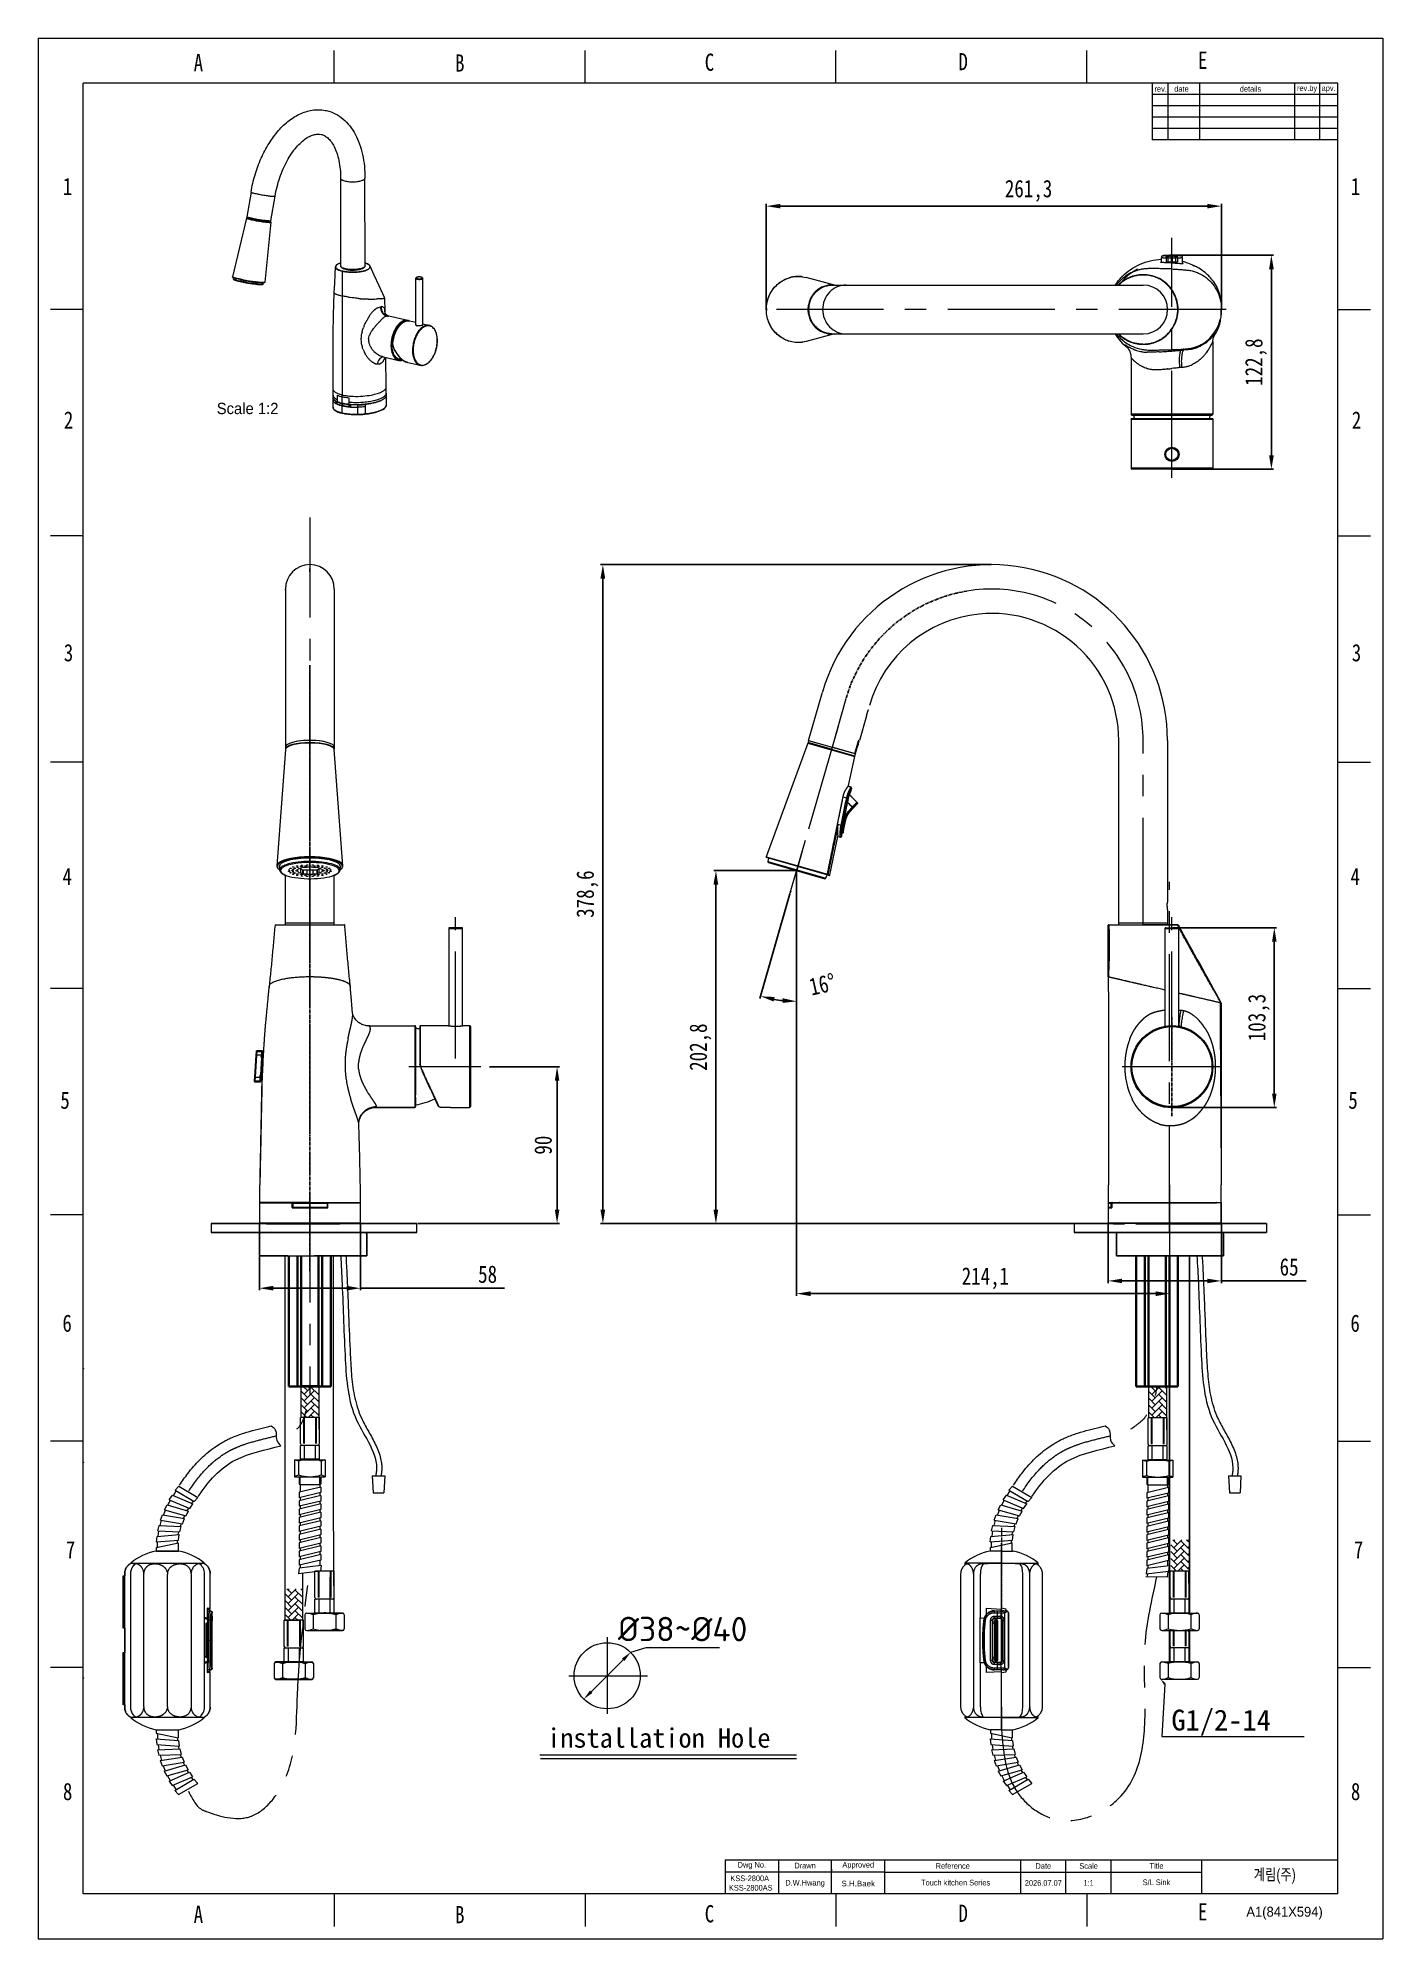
# Model space of a CAD drawing. Header units: inches. Extents: x 20229 to 21001, y -6726 to -5634.
import ezdxf

# ---------------------------------------------------------------- set-up
doc = ezdxf.new("R2010")
doc.units = ezdxf.units.IN
doc.header["$LTSCALE"] = 4.84
doc.header["$MEASUREMENT"] = 0
doc.header["$PDMODE"] = 3
doc.header["$PDSIZE"] = 0.3125
for name, pattern in [('CENTER', [0.6, 0.375, -0.075, 0.075, -0.075]), ('CENTER2', [28.575, 19.05, -3.175, 3.175, -3.175]), ('CENTERX2', [20.32, 12.7, -2.54, 2.54, -2.54])]:
    doc.linetypes.add(name, pattern=pattern)
doc.layers.get('0').update_dxf_attribs({"linetype": 'CONTINUOUS', "lineweight": 13})
doc.layers.get('Defpoints').update_dxf_attribs({"color": 3, "linetype": 'CONTINUOUS'})
doc.layers.add('2', color=1, linetype='CENTER2')
doc.layers.add('DWG', color=7, linetype='CONTINUOUS')
for name, color, linetype, lineweight in [('CENTER', 1, 'CENTERX2', 15), ('Cneter', 1, 'CENTER2', 13), ('DIM', 3, 'CONTINUOUS', 9), ('TEXT', 2, 'CONTINUOUS', 13), ('중심선', 1, 'CENTER', 25)]:
    doc.layers.add(name, color=color, linetype=linetype, lineweight=lineweight)
doc.styles.add('Daelim Dimension', font='')
doc.styles.add('ROMANS', font='')
doc.styles.get("Standard").update_dxf_attribs({"font": 'txt', "width": 0.8})
doc.styles.get('Daelim Dimension').set_extended_font_data('HYGothic-Extra')
doc.styles.get('ROMANS').set_extended_font_data('Gulim')
doc.dimstyles.new('ISO-25', dxfattribs={"dimtxt": 2.5, "dimasz": 2.5, "dimexe": 1.25, "dimexo": 0.625, "dimtad": 1, "dimtxsty": 'Standard', "dimcen": 2.5, "dimadec": 0, "dimazin": 0, "dimtfac": 1, "dimtmove": 0, "dimatfit": 3, "dimfxl": 1, "dimarcsym": 0})
doc.dimstyles.new('ISO-25$0', dxfattribs={"dimtxt": 3, "dimasz": 3.5, "dimexe": 1.25, "dimexo": 0, "dimtad": 1, "dimdsep": 46, "dimtxsty": 'Standard', "dimblk1": 'CLOSEDBLANK', "dimcen": 1, "dimadec": 0, "dimazin": 0, "dimtfac": 1, "dimtmove": 1, "dimatfit": 3, "dimfxl": 1, "dimarcsym": 0})

msp = doc.modelspace()

# ---------------------------------------------------------------- texts
at = {"color": 2}
for s, height, p in [('G1/2-14', 12, (20879.98, -6605.76)), ('installation Hole', 11.088, (20521.59, -6615.61))]:
    msp.add_text(s, height=height, dxfattribs=at).set_placement(p)
at = {"char_height": 9.91, "attachment_point": 5}
for s, width, insert in [('A', 10, (20321.35, -5647.67)), ('B', 10, (20471.43, -5647.89)), ('C', 10, (20614.76, -5647.47)), ('D', 10, (20760.46, -5647.1)), ('E', 10, (20898, -5646.28)), ('1', 50, (20246.18, -5718.79)), ('1', 50, (20985.69, -5718.79)), ('2', 50, (20246.8, -5852.95)), ('2', 50, (20986.31, -5852.95)), ('3', 50, (20246.77, -5986.7)), ('3', 50, (20986.28, -5986.7)), ('4', 50, (20246.03, -6115.15)), ('4', 50, (20985.54, -6115.15)), ('5', 50, (20244.79, -6243.76)), ('5', 50, (20984.3, -6243.76)), ('6', 50, (20245.99, -6371.84)), ('6', 50, (20985.5, -6371.84)), ('7', 50, (20247.93, -6501.94)), ('7', 50, (20987.44, -6501.94)), ('8', 50, (20246.27, -6640.86)), ('8', 50, (20985.78, -6640.86)), ('A', 10, (20321.35, -6711.31)), ('B', 10, (20471.43, -6711.53)), ('C', 10, (20614.76, -6711.11)), ('D', 10, (20760.46, -6710.74)), ('E', 10, (20898, -6709.92))]:
    msp.add_mtext_dynamic_manual_height_columns(s, width=width, gutter_width=12.5, heights=[0], dxfattribs=dict(at, insert=insert))
at = {"color": 2, "ltscale": 0.5, "insert": (20599.39, -6547.49), "char_height": 14, "width": 104.2841, "attachment_point": 5, "rotation": 359.9, "style": 'Daelim Dimension'}
msp.add_mtext('\\A1;{\\fISOCPEUR|b0|i0|c0|p34;%%C\\Fisocpeur|c129;38~\\fISOCPEUR|b0|i0|c0|p34;%%C\\Fisocpeur|c129;40}', dxfattribs=at)
at = {"layer": 'TEXT', "style": 'ROMANS'}
msp.add_text('A1(841X594)', height=5.6875, dxfattribs=at).set_placement((20923.06, -6712.72))
at = {"layer": 'TEXT', "attachment_point": 5, "style": 'ROMANS'}
for s, width, insert, char_height in [('rev.', 5, (20873.87, -5662.76), 3.25), ('date', 16, (20885.78, -5662.76), 3.25), ('details', 45, (20925.43, -5662.76), 3.25), ('rev.by', 8, (20957.91, -5662.76), 3.25), ('apv.', 8, (20970.28, -5662.76), 3.25), ('Scale 1:2', 60.4933, (20349.6, -5846.36), 6.5), ('Dwg No.', 23.5, (20639.11, -6683.37), 3.25), ('Drawn', 23.5, (20669.66, -6683.37), 3.25), ('Approved', 23.5, (20700.21, -6683.37), 3.25), ('Reference', 60, (20754.48, -6683.59), 3.25), ('Date', 20, (20806.48, -6683.59), 3.25), ('Scale', 20, (20832.48, -6683.59), 3.25), ('Title', 40, (20871.48, -6683.59), 3.25), ('KSS-2800A\\P KSS-2800AS', 29.1647, (20637.9, -6693.41), 3.25), ('D.W.Hwang', 23.5, (20669.66, -6693.68), 3.25), ('{\\fArial|b0|i0|c0|p34;S.H.Baek}', 23.5, (20700.21, -6693.68), 3.25), ('Touch kitchen Series', 60, (20756.11, -6693.17), 3.25), ('2026.07.07', 20, (20806.48, -6693.34), 3.25), ('1:1', 20, (20832.48, -6693.34), 3.25), ('S/L Sink', 31.8138, (20871.42, -6692.98), 3.25)]:
    msp.add_mtext_dynamic_manual_height_columns(s, width=width, gutter_width=12.5, heights=[0], dxfattribs=dict(at, insert=insert, char_height=char_height))
at = {"layer": 'TEXT', "linetype": 'CENTERX2', "insert": (20939.31, -6689.45), "char_height": 6.5, "attachment_point": 5}
msp.add_mtext_dynamic_manual_height_columns('{\\fHYGothic-Medium|b0|i0|c129|p18;계림(주)}', width=60, gutter_width=12.5, heights=[0], dxfattribs=at)

# ---------------------------------------------------------------- blocks, each defined once
blk = doc.blocks.new('*D5')
at = {"layer": 'Defpoints', "color": 0, "transparency": 16777216}
for p in [(20487.9, -6224.5), (20446.7, -6314.6), (20527.3, -6314.6)]:
    blk.add_point(p, dxfattribs=at)
at = {"layer": 'DIM', "color": 0, "lineweight": -2, "transparency": 16777216}
for p, q in [((20488.5, -6224.5), (20528.6, -6224.5)), ((20447.3, -6314.6), (20528.6, -6314.6))]:
    blk.add_line(p, q, dxfattribs=at)
at = {"layer": 'DIM', "color": 0, "lineweight": -3, "transparency": 16777216}
blk.add_line((20527.3, -6232.5), (20527.3, -6306.6), dxfattribs=at)
at = {"layer": 'DIM', "color": 0, "transparency": 16777216}
for points in [[(20526, -6232.5), (20528.6, -6232.5), (20527.3, -6224.5)], [(20526, -6306.6), (20528.6, -6306.6), (20527.3, -6314.6)]]:
    blk.add_solid(points, dxfattribs=at)
at = {"layer": 'DIM', "color": 0, "transparency": 16777216, "insert": (20519.3, -6269.5), "char_height": 10, "attachment_point": 5, "rotation": 90}
blk.add_mtext('90', dxfattribs=at)
blk = doc.blocks.new('*D6')
at = {"layer": 'Defpoints', "color": 0, "transparency": 16777216}
for p in [(20356.4, -6314.4), (20414.4, -6314.4), (20414.4, -6351.7)]:
    blk.add_point(p, dxfattribs=at)
at = {"layer": 'DIM', "color": 0, "lineweight": -2, "transparency": 16777216}
for p, q in [((20356.4, -6315), (20356.4, -6352.9)), ((20414.4, -6315), (20414.4, -6352.9))]:
    blk.add_line(p, q, dxfattribs=at)
at = {"layer": 'DIM', "color": 0, "lineweight": -3, "transparency": 16777216}
for p, q in [((20364.4, -6351.7), (20406.4, -6351.7)), ((20414.4, -6351.7), (20497.1, -6351.7))]:
    blk.add_line(p, q, dxfattribs=at)
at = {"layer": 'DIM', "color": 0, "transparency": 16777216}
for points in [[(20364.4, -6350.3), (20364.4, -6353), (20356.4, -6351.7)], [(20406.4, -6350.3), (20406.4, -6353), (20414.4, -6351.7)]]:
    blk.add_solid(points, dxfattribs=at)
at = {"layer": 'DIM', "color": 0, "transparency": 16777216, "insert": (20487.4, -6343.7), "char_height": 10, "attachment_point": 5}
blk.add_mtext('58', dxfattribs=at)
blk = doc.blocks.new('*D2')
at = {"layer": 'Defpoints', "color": 0, "transparency": 16777216}
for p in [(20843.7, -6314.2), (20908.7, -6314.1), (20908.7, -6347.5)]:
    blk.add_point(p, dxfattribs=at)
at = {"layer": 'DIM', "color": 0, "lineweight": -2, "transparency": 16777216}
for p, q in [((20843.7, -6314.8), (20843.7, -6348.7)), ((20908.7, -6314.7), (20908.7, -6348.7))]:
    blk.add_line(p, q, dxfattribs=at)
at = {"layer": 'DIM', "color": 0, "lineweight": -3, "transparency": 16777216}
for p, q in [((20851.7, -6347.5), (20900.7, -6347.5)), ((20908.7, -6347.5), (20957.3, -6347.5))]:
    blk.add_line(p, q, dxfattribs=at)
at = {"layer": 'DIM', "color": 0, "transparency": 16777216}
for points in [[(20851.7, -6346.2), (20851.7, -6348.8), (20843.7, -6347.5)], [(20900.7, -6346.2), (20900.7, -6348.8), (20908.7, -6347.5)]]:
    blk.add_solid(points, dxfattribs=at)
at = {"layer": 'DIM', "color": 0, "transparency": 16777216, "insert": (20947.6, -6339.5), "char_height": 10, "attachment_point": 5}
blk.add_mtext('65', dxfattribs=at)
blk = doc.blocks.new('*D7')
at = {"layer": 'Defpoints', "color": 0, "transparency": 16777216}
for p in [(20777.2, -5936), (20553.6, -6314.6), (20836.7, -6314.6)]:
    blk.add_point(p, dxfattribs=at)
at = {"layer": 'DIM', "color": 0, "lineweight": -2, "transparency": 16777216}
for p, q in [((20776.5, -5936), (20552.3, -5936)), ((20836, -6314.6), (20552.3, -6314.6))]:
    blk.add_line(p, q, dxfattribs=at)
at = {"layer": 'DIM', "color": 0, "lineweight": -3, "transparency": 16777216}
blk.add_line((20553.6, -5944), (20553.6, -6306.6), dxfattribs=at)
at = {"layer": 'DIM', "color": 0, "transparency": 16777216}
for points in [[(20552.2, -5944), (20554.9, -5944), (20553.6, -5936)], [(20552.2, -6306.6), (20554.9, -6306.6), (20553.6, -6314.6)]]:
    blk.add_solid(points, dxfattribs=at)
at = {"layer": 'DIM', "color": 0, "transparency": 16777216, "insert": (20544.7, -6125.3), "char_height": 10, "attachment_point": 5, "rotation": 90}
blk.add_mtext('378,6', dxfattribs=at)
blk = doc.blocks.new('*D1')
at = {"layer": 'Defpoints', "color": 0, "transparency": 16777216}
for p in [(20618.5, -6111.8), (20664.8, -6111.8), (20832.7, -6314.6)]:
    blk.add_point(p, dxfattribs=at)
at = {"layer": 'DIM', "color": 0, "lineweight": -2, "transparency": 16777216}
for p, q in [((20664.2, -6111.8), (20617.2, -6111.8)), ((20832, -6314.6), (20617.2, -6314.6))]:
    blk.add_line(p, q, dxfattribs=at)
at = {"layer": 'DIM', "color": 0, "lineweight": -3, "transparency": 16777216}
blk.add_line((20618.5, -6306.6), (20618.5, -6119.8), dxfattribs=at)
at = {"layer": 'DIM', "color": 0, "transparency": 16777216}
for points in [[(20617.1, -6119.8), (20619.8, -6119.8), (20618.5, -6111.8)], [(20617.1, -6306.6), (20619.8, -6306.6), (20618.5, -6314.6)]]:
    blk.add_solid(points, dxfattribs=at)
at = {"layer": 'DIM', "color": 0, "transparency": 16777216, "insert": (20609.6, -6213.2), "char_height": 10, "attachment_point": 5, "rotation": 90}
blk.add_mtext('202,8', dxfattribs=at)
blk = doc.blocks.new('*D3')
at = {"layer": 'Defpoints', "color": 0, "transparency": 16777216}
for p in [(20664.8, -6111.8), (20879, -6352.7), (20879, -6354.8)]:
    blk.add_point(p, dxfattribs=at)
at = {"layer": 'DIM', "color": 0, "lineweight": -2, "transparency": 16777216}
for p, q in [((20664.8, -6112.4), (20664.8, -6356.1)), ((20879, -6353.4), (20879, -6356.1))]:
    blk.add_line(p, q, dxfattribs=at)
at = {"layer": 'DIM', "color": 0, "lineweight": -3, "transparency": 16777216}
blk.add_line((20672.8, -6354.8), (20871, -6354.8), dxfattribs=at)
at = {"layer": 'DIM', "color": 0, "transparency": 16777216}
for points in [[(20672.8, -6353.5), (20672.8, -6356.2), (20664.8, -6354.8)], [(20871, -6353.5), (20871, -6356.2), (20879, -6354.8)]]:
    blk.add_solid(points, dxfattribs=at)
at = {"layer": 'DIM', "color": 0, "transparency": 16777216, "insert": (20773.2, -6346), "char_height": 10, "attachment_point": 5}
blk.add_mtext('214,1', dxfattribs=at)
blk = doc.blocks.new('*D4')
at = {"layer": 'Defpoints', "color": 0, "transparency": 16777216}
for p in [(20688.6, -6029), (20664.8, -6111.8), (20661.2, -6124.6), (20664.8, -6135.2), (20650.9, -6185.6)]:
    blk.add_point(p, dxfattribs=at)
at = {"layer": 'DIM', "color": 0, "lineweight": -2, "transparency": 16777216}
for p, q in [((20661, -6125.2), (20643.8, -6185.2)), ((20664.8, -6135.9), (20664.8, -6188.1))]:
    blk.add_line(p, q, dxfattribs=at)
at = {"layer": 'DIM', "color": 0, "lineweight": -3, "transparency": 16777216}
blk.add_arc((20664.8, -6111.8), 75.1, 260.1085, 263.8915, dxfattribs=at)
at = {"layer": 'DIM', "color": 0, "transparency": 16777216}
for points in [[(20651.6, -6187), (20652.2, -6184.4), (20644.1, -6184)], [(20656.9, -6185.1), (20656.8, -6187.8), (20664.8, -6186.9)]]:
    blk.add_solid(points, dxfattribs=at)
at = {"layer": 'DIM', "color": 0, "transparency": 16777216, "insert": (20679.6, -6177.2), "char_height": 10, "attachment_point": 5, "rotation": 12.6679}
blk.add_mtext('16°', dxfattribs=at)
blk = doc.blocks.new('*D8')
at = {"layer": 'Defpoints', "color": 0, "transparency": 16777216}
for p in [(20880.3, -6144.6), (20939.1, -6144.6), (20880.3, -6247.9)]:
    blk.add_point(p, dxfattribs=at)
at = {"layer": 'DIM', "color": 0, "lineweight": -2, "transparency": 16777216}
for p, q in [((20880.9, -6144.6), (20940.3, -6144.6)), ((20880.9, -6247.9), (20940.3, -6247.9))]:
    blk.add_line(p, q, dxfattribs=at)
at = {"layer": 'DIM', "color": 0, "lineweight": -3, "transparency": 16777216}
blk.add_line((20939.1, -6239.9), (20939.1, -6152.6), dxfattribs=at)
at = {"layer": 'DIM', "color": 0, "transparency": 16777216}
for points in [[(20937.8, -6152.6), (20940.4, -6152.6), (20939.1, -6144.6)], [(20937.8, -6239.9), (20940.4, -6239.9), (20939.1, -6247.9)]]:
    blk.add_solid(points, dxfattribs=at)
at = {"layer": 'DIM', "color": 0, "transparency": 16777216, "insert": (20930.3, -6196.2), "char_height": 10, "attachment_point": 5, "rotation": 90}
blk.add_mtext('103,3', dxfattribs=at)
blk = doc.blocks.new('*D9')
at = {"layer": 'Defpoints', "color": 0, "transparency": 16777216}
for p in [(20908.7, -5730.1), (20647.4, -5789.5), (20908.7, -5789.6)]:
    blk.add_point(p, dxfattribs=at)
at = {"layer": 'DIM', "color": 0, "lineweight": -2, "transparency": 16777216}
for p, q in [((20647.4, -5788.8), (20647.4, -5728.8)), ((20908.7, -5789), (20908.7, -5728.8))]:
    blk.add_line(p, q, dxfattribs=at)
at = {"layer": 'DIM', "color": 0, "lineweight": -3, "transparency": 16777216}
blk.add_line((20655.4, -5730.1), (20900.7, -5730.1), dxfattribs=at)
at = {"layer": 'DIM', "color": 0, "transparency": 16777216}
for points in [[(20655.4, -5728.8), (20655.4, -5731.4), (20647.4, -5730.1)], [(20900.7, -5728.8), (20900.7, -5731.4), (20908.7, -5730.1)]]:
    blk.add_solid(points, dxfattribs=at)
at = {"layer": 'DIM', "color": 0, "transparency": 16777216, "insert": (20798, -5721.3), "char_height": 10, "attachment_point": 5}
blk.add_mtext('261,3', dxfattribs=at)
blk = doc.blocks.new('*D10')
at = {"layer": 'Defpoints', "color": 0, "transparency": 16777216}
for p in [(20880.3, -5758.3), (20880.3, -5881.2), (20937.4, -5881.2)]:
    blk.add_point(p, dxfattribs=at)
at = {"layer": 'DIM', "color": 0, "lineweight": -2, "transparency": 16777216}
for p, q in [((20880.9, -5758.3), (20938.7, -5758.3)), ((20880.9, -5881.2), (20938.7, -5881.2))]:
    blk.add_line(p, q, dxfattribs=at)
at = {"layer": 'DIM', "color": 0, "lineweight": -3, "transparency": 16777216}
blk.add_line((20937.4, -5766.3), (20937.4, -5873.2), dxfattribs=at)
at = {"layer": 'DIM', "color": 0, "transparency": 16777216}
for points in [[(20936.1, -5766.3), (20938.8, -5766.3), (20937.4, -5758.3)], [(20936.1, -5873.2), (20938.8, -5873.2), (20937.4, -5881.2)]]:
    blk.add_solid(points, dxfattribs=at)
at = {"layer": 'DIM', "color": 0, "transparency": 16777216, "insert": (20928.6, -5819.7), "char_height": 10, "attachment_point": 5, "rotation": 90}
blk.add_mtext('122,8', dxfattribs=at)

# ---------------------------------------------------------------- dimensions: what is measured, and where the dimension line sits
at = {"layer": 'DIM'}
for base, p1, p2, picture, middle in [((20908.6825, -5730.0856), (20647.4322, -5789.4677), (20908.6825, -5789.6166), '*D9', (20798.0492, -5730.0856)), ((20878.9855, -6354.8208), (20664.8412, -6111.7913), (20878.9855, -6352.7465), '*D3', (20773.2005, -6354.8208)), ((20414.37, -6351.65), (20356.37, -6314.39), (20414.37, -6314.39), '*D6', (20487.4, -6351.65)), ((20908.68, -6347.5), (20843.68, -6314.19), (20908.68, -6314.09), '*D2', (20947.65, -6347.5))]:
    dim = msp.add_linear_dim(base=base, p1=p1, p2=p2, dimstyle='ISO-25$0', override={"dimtxt": 10, "dimasz": 8, "dimexo": 0.625, "dimgap": 3, "dimdec": 1, "dimdsep": 44, "dimcen": 2.5, "dimtmove": 0, "dimfxl": 1.25, "dimlwd": 65533}, dxfattribs=at)
    dim.commit()
    dim.dimension.update_dxf_attribs({"geometry": picture, "text_midpoint": middle, "dimtype": 128})
for base, p1, p2, picture, middle in [((20937.42, -5881.17), (20880.32, -5758.33), (20880.32, -5881.17), '*D10', (20928.59, -5819.75)), ((20553.5798, -6314.5925), (20777.1649, -5936.0371), (20836.6642, -6314.5925), '*D7', (20544.7465, -6125.3148)), ((20618.47, -6111.79), (20832.66, -6314.59), (20664.84, -6111.79), '*D1', (20609.64, -6213.19)), ((20939.09, -6144.58), (20880.32, -6247.88), (20880.32, -6144.58), '*D8', (20930.25, -6196.23))]:
    dim = msp.add_linear_dim(base=base, p1=p1, p2=p2, angle=90, dimstyle='ISO-25$0', override={"dimtxt": 10, "dimasz": 8, "dimexo": 0.625, "dimgap": 3, "dimdec": 1, "dimdsep": 44, "dimcen": 2.5, "dimtmove": 0, "dimfxl": 1.25, "dimlwd": 65533}, dxfattribs=at)
    dim.commit()
    dim.dimension.update_dxf_attribs({"geometry": picture, "text_midpoint": middle})
dim = msp.add_angular_dim_2l(base=(20650.95, -6185.57), line1=((20664.84, -6111.79), (20664.84, -6135.25)), line2=((20688.59, -6028.98), (20661.16, -6124.64)), dimstyle='ISO-25', override={"dimtxt": 10, "dimasz": 8, "dimgap": 3, "dimdec": 1, "dimfxl": 1.25, "dimlwd": 65533}, dxfattribs=at)
dim.commit()
dim.dimension.update_dxf_attribs({"geometry": '*D4', "text_midpoint": (20681.3, -6185.04), "dimtype": 130})
dim = msp.add_linear_dim(base=(20527.31, -6314.59), p1=(20487.87, -6224.49), p2=(20446.7, -6314.59), angle=90, text='90', dimstyle='ISO-25$0', override={"dimtxt": 10, "dimasz": 8, "dimexo": 0.625, "dimgap": 3, "dimdec": 1, "dimdsep": 44, "dimcen": 2.5, "dimtmove": 0, "dimfxl": 1.25, "dimlwd": 65533}, dxfattribs=at)
dim.commit()
dim.dimension.update_dxf_attribs({"geometry": '*D5', "text_midpoint": (20519.31, -6269.54)})

# ---------------------------------------------------------------- linework, layer by layer
at = {"color": 7, "linetype": 'Continuous'}
for p, q in [((20229.28, -5633.52), (21001.48, -5633.52)), ((20229.28, -5633.52), (20229.28, -6725.51)), ((21001.48, -5633.52), (21001.48, -6725.51)), ((20399.32, -5659.51), (20399.32, -5640.62)), ((20543.36, -5659.51), (20543.36, -5640.62)), ((20687.4, -5659.51), (20687.4, -5640.62)), ((20831.44, -5659.51), (20831.44, -5640.62)), ((20975.48, -5659.51), (20255.28, -5659.51)), ((20975.48, -6699.51), (20975.48, -5659.51)), ((20351.59, -5721.97), (20349.19, -5736.18)), ((20402.99, -5713.99), (20403.02, -5764.45)), ((20417.02, -5764.44), (20416.99, -5713.99)), ((20363, -5738.5), (20365.39, -5724.3)), ((20349.05, -5736.95), (20340.85, -5770.64)), ((20349.2, -5736.79), (20349.15, -5736.82)), ((20349.3, -5736.35), (20349.22, -5736.84)), ((20349.25, -5736.9), (20349.27, -5736.92)), ((20349.47, -5737.04), (20349.55, -5737.07)), ((20353.88, -5738.16), (20353.76, -5738.14)), ((20353.76, -5738.14), (20353.88, -5738.16)), ((20362.87, -5739.28), (20359.56, -5773.79)), ((20362.74, -5739.14), (20362.75, -5739.13)), ((20362.83, -5738.63), (20362.75, -5739.12)), ((20362.83, -5739.12), (20362.79, -5739.08)), ((20400, -5765.01), (20400, -5765.01)), ((20402.21, -5763.08), (20402.2, -5763.09)), ((20402.21, -5763.08), (20402.2, -5763.09)), ((20419.88, -5764.6), (20419.87, -5764.59)), ((20419.88, -5764.6), (20419.88, -5764.59)), ((20874.31, -5762.46), (20874.26, -5759.61)), ((20877.04, -5759.77), (20877.05, -5761.99)), ((20877.56, -5758.44), (20877.58, -5758.44)), ((20877.56, -5758.44), (20877.58, -5758.44)), ((20877.92, -5759.83), (20877.93, -5762.03)), ((20878.77, -5758.37), (20878.73, -5758.38)), ((20878.73, -5758.38), (20878.73, -5758.38)), ((20878.73, -5758.38), (20878.73, -5758.38)), ((20878.73, -5758.38), (20878.74, -5758.38)), ((20878.77, -5758.38), (20878.9, -5758.36)), ((20879.74, -5758.33), (20880.57, -5758.33)), ((20879.88, -5758.33), (20880.57, -5758.33)), ((20879.88, -5758.33), (20879.88, -5758.33)), ((20880.57, -5758.85), (20879.88, -5758.85)), ((20879.88, -5759.85), (20879.88, -5758.85)), ((20879.88, -5759.85), (20880.57, -5759.85)), ((20879.88, -5759.85), (20879.89, -5762.09)), ((20880.56, -5762.09), (20879.89, -5762.09)), ((20880.21, -5758.51), (20880.29, -5758.51)), ((20880.32, -5766.2), (20880.32, -5762.69)), ((20880.32, -5762.69), (20880.32, -5762.72)), ((20880.56, -5762.09), (20880.57, -5759.85)), ((20880.57, -5758.33), (20880.57, -5758.33)), ((20880.57, -5758.85), (20880.57, -5759.85)), ((20881.54, -5758.36), (20881.68, -5758.37)), ((20881.54, -5758.36), (20881.68, -5758.37)), ((20881.68, -5758.37), (20881.68, -5758.37)), ((20881.68, -5758.37), (20881.69, -5758.37)), ((20882.51, -5762.03), (20882.51, -5759.83)), ((20882.92, -5758.42), (20882.94, -5758.42)), ((20882.92, -5758.42), (20882.94, -5758.42)), ((20883.43, -5759.77), (20883.43, -5761.99)), ((20886.33, -5763.04), (20886.39, -5759.6)), ((20341.44, -5771.93), (20341.52, -5771.19)), ((20344.35, -5771.84), (20344.33, -5771.84)), ((20344.36, -5771.85), (20344.35, -5771.84)), ((20344.7, -5771.93), (20344.58, -5771.9)), ((20347.68, -5772.7), (20347.54, -5772.67)), ((20347.71, -5772.7), (20347.68, -5772.7)), ((20347.7, -5772.7), (20347.68, -5772.7)), ((20348.46, -5772.84), (20348.36, -5772.82)), ((20348.4, -5773.8), (20348.39, -5773.8)), ((20348.4, -5773.8), (20348.39, -5773.8)), ((20349.12, -5772.96), (20349.08, -5772.95)), ((20349.14, -5772.96), (20349.12, -5772.96)), ((20349.14, -5772.96), (20349.12, -5772.96)), ((20349.23, -5772.98), (20349.14, -5772.96)), ((20349.92, -5773.1), (20349.89, -5773.09)), ((20349.92, -5773.1), (20349.89, -5773.09)), ((20349.98, -5773.11), (20349.92, -5773.1)), ((20350.56, -5773.21), (20350.51, -5773.2)), ((20350.67, -5773.22), (20350.56, -5773.21)), ((20350.68, -5773.23), (20350.67, -5773.22)), ((20350.68, -5773.23), (20350.67, -5773.22)), ((20351.43, -5773.35), (20351.27, -5773.32)), ((20351.51, -5773.36), (20351.43, -5773.35)), ((20351.59, -5773.37), (20351.51, -5773.36)), ((20351.85, -5774.38), (20351.84, -5774.38)), ((20351.85, -5774.38), (20351.84, -5774.38)), ((20352.18, -5773.46), (20352.09, -5773.45)), ((20352.86, -5773.56), (20352.82, -5773.55)), ((20352.95, -5773.57), (20352.86, -5773.56)), ((20353.01, -5773.58), (20352.95, -5773.57)), ((20358.59, -5774.82), (20358.75, -5774.1)), ((20403.97, -5767.43), (20403.95, -5781.65)), ((20404.35, -5767.52), (20404.37, -5767.52)), ((20404.35, -5767.52), (20404.37, -5767.52)), ((20404.73, -5766.11), (20404.83, -5766.04)), ((20414.55, -5766.13), (20414.56, -5766.13)), ((20414.55, -5766.13), (20414.56, -5766.13)), ((20416.01, -5767.43), (20416.03, -5767.43)), ((20446.18, -5798.38), (20446.16, -5771.55)), ((20450.18, -5798.31), (20450.16, -5771.54)), ((20667.96, -5770.63), (20670.24, -5771.08)), ((20686.6, -5775.46), (20670.24, -5771.08)), ((20685.26, -5775.46), (20863.86, -5775.46)), ((20851.53, -5770.69), (20851.55, -5770.67)), ((20903.52, -5772.69), (20903.41, -5772.54)), ((20903.66, -5772.88), (20903.52, -5772.69)), ((20903.8, -5773.07), (20903.66, -5772.88)), ((20399.32, -5779.85), (20399.32, -5779.85)), ((20403.95, -5781.65), (20403.98, -5838.56)), ((20424.43, -5783.35), (20424.22, -5783.36)), ((20426.03, -5783.26), (20424.43, -5783.35)), ((20426.11, -5783.26), (20426.03, -5783.26)), ((20427.53, -5783.12), (20427.48, -5783.13)), ((20428.19, -5782.84), (20428.23, -5782.72)), ((20428.23, -5782.72), (20428.21, -5782.64)), ((20428.23, -5782.72), (20428.48, -5790.89)), ((20255.28, -5789.51), (20236.38, -5789.51)), ((20424.35, -5797.49), (20424.22, -5797.63)), ((20424.97, -5796.84), (20424.82, -5796.99)), ((20426.03, -5795.7), (20426.05, -5795.68)), ((20426.33, -5787.85), (20426.37, -5787.84)), ((20441.63, -5795.8), (20430.66, -5793.3)), ((20430.69, -5793.31), (20430.67, -5793.3)), ((20442.71, -5796.04), (20446.18, -5796.83)), ((20450.18, -5797.75), (20453.99, -5798.62)), ((20671.71, -5789.46), (20671.71, -5789.45)), ((20671.71, -5789.46), (20671.71, -5789.45)), ((20671.71, -5789.46), (20671.71, -5789.46)), ((20883.67, -5789.47), (20883.84, -5789.47)), ((20975.48, -5789.51), (20994.38, -5789.51)), ((20449.59, -5800.4), (20449.58, -5800.4)), ((20449.59, -5800.41), (20449.58, -5800.41)), ((20670.24, -5807.83), (20667.96, -5808.29)), ((20686.6, -5803.46), (20670.24, -5807.83)), ((20685.26, -5803.46), (20863.86, -5803.46)), ((20851.82, -5808.72), (20854.78, -5811.28)), ((20903.01, -5809.58), (20903.35, -5808.89)), ((20903.71, -5808.15), (20903.53, -5808.51)), ((20903.75, -5808.05), (20903.8, -5807.97)), ((20903.82, -5807.94), (20903.82, -5807.95)), ((20903.82, -5807.97), (20903.82, -5849.67)), ((20905.19, -5802.91), (20905.14, -5803.02)), ((20427.43, -5816.66), (20427.44, -5816.67)), ((20427.43, -5816.66), (20436.4, -5818.71)), ((20427.44, -5816.67), (20427.44, -5816.67)), ((20429.19, -5833.95), (20429.01, -5817.03)), ((20432.97, -5809.67), (20432.97, -5809.72)), ((20433.01, -5809.69), (20432.99, -5809.68)), ((20441.51, -5819.87), (20448.76, -5821.53)), ((20853.82, -5809.96), (20854.13, -5810.16)), ((20856.82, -5817.34), (20856.82, -5849.67)), ((20856.82, -5817.34), (20856.82, -5817.34)), ((20857.59, -5818.04), (20857.41, -5817.87)), ((20858.06, -5818.47), (20857.59, -5818.04)), ((20872.95, -5813.8), (20873.57, -5813.76)), ((20887.12, -5812.17), (20886.82, -5812.19)), ((20887.04, -5812.79), (20887.19, -5812.77)), ((20903.01, -5809.58), (20902.98, -5809.64)), ((20861.57, -5821.18), (20861.25, -5820.97)), ((20871.19, -5824.01), (20871.26, -5824.01)), ((20875.47, -5823.77), (20875.15, -5823.79)), ((20877.75, -5823.57), (20877.5, -5823.59)), ((20885.86, -5822.71), (20884.68, -5822.85)), ((20886.19, -5822.67), (20885.86, -5822.71)), ((20398.68, -5840.01), (20398.68, -5835.19)), ((20398.68, -5840.1), (20398.68, -5840.09)), ((20398.69, -5845.63), (20398.68, -5840.1)), ((20398.69, -5840.1), (20398.69, -5840.09)), ((20401.14, -5842.48), (20401.14, -5838.67)), ((20403.98, -5839.57), (20403.98, -5838.56)), ((20403.98, -5843.38), (20403.98, -5839.57)), ((20407.78, -5840.17), (20407.78, -5843.98)), ((20429.19, -5833.98), (20429.19, -5833.95)), ((20429.2, -5837.47), (20429.2, -5833.98)), ((20429.2, -5837.46), (20429.2, -5838.8)), ((20429.2, -5837.47), (20429.2, -5837.46)), ((20429.2, -5838.79), (20429.2, -5838.8)), ((20429.2, -5838.9), (20429.21, -5844.43)), ((20398.69, -5845.63), (20398.69, -5845.63)), ((20400.53, -5843.53), (20400.53, -5842.29)), ((20400.66, -5842.41), (20400.66, -5843.56)), ((20400.67, -5843.57), (20400.67, -5842.43)), ((20400.7, -5842.33), (20400.7, -5842.29)), ((20400.76, -5842.3), (20400.72, -5842.32)), ((20400.73, -5843.66), (20400.72, -5843.65)), ((20400.73, -5843.66), (20400.74, -5843.66)), ((20401.06, -5843.76), (20401.06, -5842.62)), ((20401.09, -5843.83), (20401.09, -5843.84)), ((20401.11, -5843.84), (20401.11, -5843.83)), ((20401.11, -5843.83), (20401.11, -5843.83)), ((20401.13, -5842.5), (20401.15, -5842.5)), ((20401.13, -5842.5), (20401.15, -5842.5)), ((20403.99, -5849.01), (20403.99, -5844.91)), ((20404.02, -5844.71), (20404.01, -5843.56)), ((20404.05, -5844.79), (20404.06, -5844.79)), ((20404.05, -5844.79), (20404.06, -5844.79)), ((20407.34, -5845.25), (20407.33, -5845.25)), ((20407.34, -5845.25), (20407.33, -5845.25)), ((20407.8, -5843.98), (20407.78, -5843.98)), ((20407.8, -5843.98), (20407.78, -5843.98)), ((20407.84, -5845.3), (20407.84, -5844.16)), ((20407.87, -5845.37), (20407.86, -5845.37)), ((20407.86, -5845.37), (20407.86, -5845.37)), ((20408.57, -5845.44), (20408.54, -5845.44)), ((20408.55, -5845.37), (20408.55, -5844.22)), ((20408.56, -5845.43), (20408.55, -5845.41)), ((20408.57, -5845.44), (20408.56, -5845.43)), ((20408.68, -5844.06), (20408.57, -5844.1)), ((20408.6, -5845.43), (20408.6, -5845.43)), ((20408.63, -5845.36), (20408.61, -5845.37)), ((20408.61, -5845.43), (20408.64, -5845.41)), ((20408.61, -5845.43), (20408.63, -5845.42)), ((20408.71, -5844.06), (20408.63, -5844.05)), ((20408.71, -5844.06), (20408.63, -5844.05)), ((20408.65, -5845.36), (20408.63, -5845.36)), ((20408.63, -5845.42), (20408.64, -5845.41)), ((20408.64, -5845.41), (20408.65, -5845.38)), ((20408.64, -5845.41), (20408.64, -5845.4)), ((20408.64, -5845.41), (20408.64, -5845.41)), ((20408.65, -5845.37), (20408.65, -5844.13)), ((20408.65, -5845.38), (20408.65, -5845.36)), ((20408.65, -5845.37), (20408.65, -5845.39)), ((20408.65, -5845.37), (20408.65, -5845.37)), ((20408.7, -5845.49), (20408.67, -5845.46)), ((20408.74, -5845.49), (20408.7, -5845.49)), ((20408.74, -5844.16), (20408.73, -5844.16)), ((20408.73, -5845.39), (20408.73, -5844.16)), ((20408.74, -5844.12), (20408.75, -5844.06)), ((20408.74, -5844.16), (20408.74, -5844.12)), ((20408.74, -5844.16), (20408.74, -5845.49)), ((20412.84, -5844.17), (20412.84, -5844.27)), ((20412.85, -5849.8), (20412.84, -5844.27)), ((20417.06, -5849.54), (20417.03, -5849.55)), ((20417.06, -5849.54), (20417.03, -5849.55)), ((20417.05, -5844.01), (20417.06, -5849.54)), ((20429.21, -5844.42), (20429.21, -5844.43)), ((20903.82, -5849.67), (20856.82, -5849.67)), ((20856.83, -5852.41), (20856.82, -5852.62)), ((20856.82, -5852.62), (20856.82, -5880.67)), ((20856.86, -5852.37), (20903.78, -5852.37)), ((20857.06, -5852.17), (20857.03, -5852.17)), ((20857.06, -5852.17), (20903.58, -5852.17)), ((20857.32, -5850.17), (20903.32, -5850.17)), ((20903.62, -5852.17), (20903.58, -5852.17)), ((20903.82, -5852.62), (20903.81, -5852.41)), ((20903.82, -5852.62), (20903.82, -5880.67)), ((20903.82, -5880.67), (20856.82, -5880.67)), ((20903.32, -5881.17), (20857.32, -5881.17)), ((20255.28, -5919.51), (20236.38, -5919.51)), ((20975.48, -5919.51), (20994.38, -5919.51)), ((20255.28, -6049.51), (20236.38, -6049.51)), ((20975.48, -6049.51), (20994.38, -6049.51)), ((20255.28, -6179.51), (20236.38, -6179.51)), ((20975.48, -6179.51), (20994.38, -6179.51)), ((20255.28, -6309.51), (20236.38, -6309.51)), ((20975.48, -6309.51), (20994.38, -6309.51)), ((20255.28, -6439.51), (20236.38, -6439.51)), ((20975.48, -6439.51), (20994.38, -6439.51)), ((20255.28, -6569.51), (20236.38, -6569.51)), ((20975.48, -6569.51), (20994.38, -6569.51)), ((20399.33, -6699.52), (20399.33, -6718.42)), ((20543.37, -6699.52), (20543.37, -6718.42)), ((20687.41, -6699.52), (20687.41, -6718.42)), ((20831.45, -6699.52), (20831.45, -6718.41)), ((20229.28, -6725.51), (21001.48, -6725.51))]:
    msp.add_line(p, q, dxfattribs=at)
at = {"linetype": 'Continuous'}
for p, q in [((20255.28, -6699.51), (20255.28, -5659.51)), ((20371.36, -5950.46), (20371.36, -5950.04)), ((20371.36, -5950.46), (20371.36, -6013.06)), ((20399.36, -5950.04), (20399.36, -5951.2)), ((20399.36, -5951.2), (20399.36, -6013.06)), ((20371.36, -6013.06), (20371.36, -6040.85)), ((20399.36, -6013.06), (20399.36, -6040.85)), ((20671.73, -6036.99), (20679.7, -6009.2)), ((20704.93, -6022.79), (20700.85, -6037.02)), ((20704.93, -6022.79), (20705.26, -6021.62)), ((20671.27, -6038.5), (20647.38, -6103.85)), ((20671.27, -6038.5), (20698.22, -6046.23)), ((20671.73, -6036.99), (20671.37, -6038.24)), ((20684.82, -6042.1), (20671.37, -6038.24)), ((20671.73, -6036.99), (20676.28, -6038.3)), ((20671.73, -6036.99), (20685.18, -6040.85)), ((20698.27, -6044.6), (20700.48, -6036.91)), ((20698.27, -6044.6), (20700.4, -6037.2)), ((20700.2, -6039.26), (20700.76, -6037.31)), ((20700.76, -6037.31), (20700.4, -6037.2)), ((20700.85, -6037.02), (20700.48, -6036.91)), ((20849.78, -6142.88), (20849.78, -6037.04)), ((20877.78, -6037.04), (20877.78, -6129.98)), ((20371.34, -6042.29), (20366.39, -6108.97)), ((20371.36, -6040.85), (20371.36, -6042.1)), ((20399.36, -6040.85), (20399.36, -6042.1)), ((20404.33, -6108.97), (20399.38, -6042.29)), ((20685.18, -6040.85), (20684.82, -6042.1)), ((20684.82, -6042.1), (20698.02, -6045.88)), ((20697.38, -6044.35), (20685.18, -6040.85)), ((20685.18, -6040.85), (20698.27, -6044.6)), ((20694.7, -6062.96), (20698.22, -6046.23)), ((20699.42, -6041.34), (20698.25, -6045.43)), ((20693.57, -6070.09), (20691.52, -6069.51)), ((20693.57, -6070.09), (20694.03, -6070.19)), ((20696.06, -6066.16), (20696.42, -6064.48)), ((20695.44, -6078.04), (20699.54, -6073.47)), ((20683.86, -6114.31), (20688.53, -6092.2)), ((20690.33, -6085.81), (20688.4, -6085.26)), ((20688.52, -6092.21), (20689.93, -6092.62)), ((20690.79, -6085.91), (20690.33, -6085.81)), ((20690.56, -6092.24), (20690.91, -6090.58)), ((20691.59, -6089.78), (20691.61, -6089.68)), ((20691.61, -6089.68), (20693.1, -6082.65)), ((20647.38, -6103.85), (20682.47, -6113.91)), ((20682.12, -6114.14), (20647.58, -6104.24)), ((20660.64, -6126.44), (20669.88, -6094.23)), ((20367.86, -6109.46), (20367.97, -6111.41)), ((20371.36, -6142.88), (20371.36, -6114.4)), ((20373.41, -6111.47), (20373.41, -6111.26)), ((20373.52, -6112.33), (20373.52, -6112.12)), ((20374.12, -6110.63), (20374.12, -6110.43)), ((20374.43, -6113.16), (20374.43, -6112.96)), ((20375.36, -6111.9), (20375.36, -6111.68)), ((20375.6, -6109.87), (20375.59, -6109.7)), ((20375.6, -6111.18), (20375.6, -6110.97)), ((20375.81, -6112.61), (20375.81, -6112.4)), ((20376.08, -6113.89), (20376.09, -6113.73)), ((20376.5, -6110.51), (20376.5, -6110.32)), ((20376.9, -6113.26), (20376.9, -6113.07)), ((20377.25, -6111.75), (20378.39, -6111.21)), ((20377.25, -6111.75), (20377.25, -6111.83)), ((20378.39, -6112.38), (20377.25, -6111.83)), ((20377.74, -6109.23), (20377.74, -6109.13)), ((20378.01, -6109.92), (20378.01, -6109.77)), ((20378.37, -6114.48), (20378.38, -6114.41)), ((20378.39, -6112.38), (20378.4, -6111.2)), ((20378.57, -6113.82), (20378.57, -6113.67)), ((20380.01, -6109.46), (20380.01, -6109.36)), ((20380.04, -6110.42), (20381.18, -6109.88)), ((20380.06, -6110.76), (20380.04, -6113.16)), ((20381.18, -6113.71), (20380.04, -6113.16)), ((20380.06, -6110.76), (20381.19, -6111.3)), ((20380.4, -6108.78), (20380.4, -6108.71)), ((20380.71, -6114.23), (20380.71, -6114.13)), ((20381.19, -6111.3), (20381.18, -6113.71)), ((20381.44, -6109.83), (20383.71, -6109.83)), ((20381.44, -6111.34), (20381.44, -6113.75)), ((20381.44, -6111.34), (20383.71, -6111.34)), ((20383.71, -6113.75), (20381.44, -6113.75)), ((20383.71, -6113.75), (20383.71, -6111.34)), ((20387.01, -6109.83), (20389.29, -6109.83)), ((20387.01, -6111.34), (20387.01, -6113.75)), ((20387.01, -6111.34), (20389.29, -6111.34)), ((20389.29, -6113.75), (20387.01, -6113.75)), ((20389.29, -6111.34), (20389.29, -6113.75)), ((20389.53, -6111.3), (20390.67, -6110.76)), ((20389.53, -6111.3), (20389.55, -6113.71)), ((20389.55, -6109.88), (20390.68, -6110.42)), ((20390.68, -6113.16), (20389.55, -6113.71)), ((20389.58, -6114.82), (20389.58, -6114.89)), ((20390.01, -6114.12), (20390.01, -6114.23)), ((20390.68, -6113.16), (20390.67, -6110.76)), ((20390.71, -6109.36), (20390.71, -6109.46)), ((20392.15, -6113.67), (20392.15, -6113.82)), ((20392.33, -6111.2), (20392.34, -6112.38)), ((20392.34, -6111.21), (20393.47, -6111.75)), ((20393.47, -6111.83), (20392.34, -6112.38)), ((20392.35, -6114.37), (20392.35, -6114.48)), ((20392.72, -6109.77), (20392.72, -6109.92)), ((20392.99, -6109.15), (20392.98, -6109.23)), ((20393.47, -6111.75), (20393.47, -6111.83)), ((20393.82, -6113.08), (20393.82, -6113.26)), ((20394.22, -6110.32), (20394.22, -6110.51)), ((20394.63, -6113.73), (20394.64, -6113.89)), ((20394.92, -6112.4), (20394.92, -6112.61)), ((20395.13, -6109.7), (20395.12, -6109.87)), ((20395.12, -6110.97), (20395.12, -6111.18)), ((20395.36, -6111.68), (20395.36, -6111.9)), ((20396.29, -6112.96), (20396.29, -6113.16)), ((20396.6, -6110.43), (20396.6, -6110.63)), ((20397.21, -6112.12), (20397.21, -6112.33)), ((20397.31, -6111.26), (20397.31, -6111.47)), ((20399.36, -6142.88), (20399.36, -6114.4)), ((20402.75, -6111.41), (20402.86, -6109.46)), ((20648.71, -6104.56), (20648.25, -6106.54)), ((20648.25, -6106.54), (20681.69, -6116.13)), ((20648.6, -6107.13), (20681.08, -6116.45)), ((20681.69, -6116.13), (20682.35, -6114.21)), ((20682.42, -6114.23), (20682.12, -6114.14)), ((20682.42, -6114.23), (20682.5, -6113.94)), ((20682.42, -6114.23), (20683.48, -6114.54)), ((20682.49, -6113.94), (20682.5, -6113.94)), ((20682.77, -6114), (20683.86, -6114.31)), ((20877.78, -6134.98), (20877.78, -6142.88)), ((20365.94, -6142.88), (20366.07, -6142.88)), ((20366.07, -6142.88), (20367.11, -6142.88)), ((20367.11, -6142.88), (20367.3, -6142.88)), ((20367.3, -6142.88), (20369.53, -6142.88)), ((20371.36, -6142.88), (20372.07, -6142.88)), ((20372.41, -6142.88), (20385.36, -6142.88)), ((20372.51, -6142.88), (20376.14, -6142.88)), ((20379.7, -6142.88), (20380.23, -6142.88)), ((20380.23, -6142.88), (20383.83, -6142.88)), ((20385.36, -6142.88), (20399.36, -6142.88)), ((20394.58, -6142.88), (20397.36, -6142.88)), ((20397.36, -6142.88), (20398.21, -6142.88)), ((20398.21, -6142.88), (20400.51, -6142.88)), ((20400.51, -6142.88), (20400.81, -6142.88)), ((20400.81, -6142.88), (20403.16, -6142.88)), ((20403.16, -6142.88), (20403.42, -6142.88)), ((20403.42, -6142.88), (20404.54, -6142.88)), ((20404.54, -6142.88), (20404.66, -6142.88)), ((20404.66, -6142.88), (20405.06, -6142.88)), ((20405.06, -6142.88), (20405.18, -6142.88)), ((20465.06, -6145.08), (20469.06, -6145.08)), ((20465.06, -6145.08), (20465.06, -6200.89)), ((20469.06, -6144.58), (20465.56, -6144.58)), ((20472.56, -6144.58), (20469.06, -6144.58)), ((20469.06, -6145.08), (20473.06, -6145.08)), ((20473.06, -6200.89), (20473.06, -6145.08)), ((20843.78, -6143.08), (20843.78, -6143.08)), ((20843.79, -6143.08), (20843.78, -6143.08)), ((20843.84, -6142.94), (20843.84, -6142.94)), ((20843.98, -6142.88), (20844.02, -6142.88)), ((20844.09, -6142.88), (20844.56, -6142.88)), ((20844.56, -6142.88), (20844.66, -6142.88)), ((20844.66, -6142.88), (20846.26, -6142.88)), ((20846.26, -6142.88), (20848.03, -6142.88)), ((20848.03, -6142.88), (20848.72, -6142.88)), ((20848.72, -6142.88), (20851.03, -6142.88)), ((20849.78, -6142.88), (20863.78, -6142.88)), ((20851.03, -6142.88), (20851.39, -6142.88)), ((20851.39, -6142.88), (20855.09, -6142.88)), ((20855.09, -6142.88), (20855.66, -6142.88)), ((20858.84, -6142.88), (20859.32, -6142.88)), ((20859.32, -6142.88), (20861.71, -6142.88)), ((20861.71, -6142.88), (20864.14, -6142.88)), ((20876.56, -6142.88), (20863.78, -6142.88)), ((20864.14, -6142.88), (20867.58, -6142.88)), ((20868.71, -6142.88), (20872.09, -6142.88)), ((20876.22, -6142.88), (20876.7, -6142.88)), ((20876.32, -6145.08), (20884.32, -6145.08)), ((20876.32, -6145.08), (20876.32, -6201.22)), ((20876.82, -6144.58), (20883.82, -6144.58)), ((20879.31, -6142.88), (20881.65, -6142.88)), ((20881.65, -6142.88), (20883.06, -6142.88)), ((20883.06, -6142.88), (20883.13, -6142.88)), ((20883.67, -6142.88), (20883.66, -6142.88)), ((20883.66, -6142.88), (20883.66, -6142.88)), ((20883.84, -6142.98), (20883.84, -6142.98)), ((20884.32, -6201.22), (20884.32, -6145.08)), ((20419.22, -6200.88), (20445.56, -6200.88)), ((20445.56, -6200.88), (20445.56, -6207.76)), ((20446.06, -6202.38), (20446.06, -6202.9)), ((20448.56, -6201.08), (20448.56, -6223.04)), ((20448.76, -6200.88), (20448.76, -6223.03)), ((20464.96, -6200.88), (20448.76, -6200.88)), ((20477.06, -6200.88), (20473.11, -6200.88)), ((20477.06, -6200.88), (20477.06, -6247.88)), ((20477.56, -6201.38), (20477.56, -6247.38)), ((20445.56, -6207.76), (20445.56, -6224.38)), ((20446.06, -6204.24), (20446.06, -6204.92)), ((20446.06, -6209.1), (20446.06, -6211.46)), ((20353.69, -6230.53), (20354.53, -6217.89)), ((20354.73, -6217.9), (20353.89, -6230.54)), ((20354.53, -6217.89), (20354.67, -6215.86)), ((20354.53, -6217.89), (20354.73, -6217.9)), ((20354.67, -6215.86), (20354.7, -6215.41)), ((20354.87, -6215.7), (20354.73, -6217.9)), ((20357.51, -6217.9), (20354.73, -6217.9)), ((20354.9, -6215.23), (20354.87, -6215.7)), ((20354.87, -6215.7), (20357.76, -6215.7)), ((20357.94, -6215.23), (20354.9, -6215.23)), ((20357.11, -6229.19), (20357.77, -6219.26)), ((20357.95, -6219.49), (20357.32, -6228.94)), ((20357.46, -6218.8), (20357.51, -6217.9)), ((20357.46, -6218.8), (20357.65, -6218.81)), ((20357.51, -6217.9), (20357.71, -6217.92)), ((20357.71, -6217.92), (20357.65, -6218.81)), ((20357.77, -6219.26), (20357.8, -6219.09)), ((20358.2, -6218.23), (20358.23, -6217.82)), ((20358.23, -6217.82), (20358.23, -6217.82)), ((20445.56, -6224.38), (20445.56, -6241)), ((20446.06, -6217.84), (20446.06, -6219.6)), ((20449.68, -6226.31), (20448.8, -6223.75)), ((20353.53, -6233), (20353.56, -6232.55)), ((20353.56, -6232.55), (20353.69, -6230.53)), ((20353.69, -6230.53), (20353.89, -6230.54)), ((20353.76, -6232.74), (20353.73, -6233.22)), ((20353.73, -6233.22), (20356.77, -6233.22)), ((20353.89, -6230.54), (20353.76, -6232.74)), ((20356.64, -6232.74), (20353.76, -6232.74)), ((20353.89, -6230.54), (20356.67, -6230.54)), ((20356.67, -6230.54), (20356.73, -6229.6)), ((20356.87, -6230.55), (20356.67, -6230.54)), ((20356.93, -6229.62), (20356.73, -6229.6)), ((20356.93, -6229.62), (20356.87, -6230.55)), ((20357.12, -6229.36), (20357.11, -6229.19)), ((20357.35, -6230.23), (20357.46, -6230.23)), ((20357.37, -6230.65), (20357.4, -6230.23)), ((20357.37, -6230.65), (20357.4, -6230.23)), ((20357.37, -6230.65), (20357.37, -6230.65)), ((20446.06, -6225.79), (20446.06, -6228.76)), ((20445.56, -6241), (20445.56, -6247.88)), ((20446.06, -6235.42), (20446.06, -6236.91)), ((20446.06, -6242.05), (20446.06, -6240.78)), ((20446.06, -6242.05), (20446.06, -6243.43)), ((20457.03, -6242.63), (20457.03, -6242.95)), ((20445.56, -6247.88), (20423.12, -6247.88)), ((20423.12, -6247.88), (20445.56, -6247.88)), ((20461.45, -6247.65), (20463.56, -6247.65)), ((20461.53, -6247.65), (20463.56, -6247.65)), ((20463.56, -6247.65), (20463.56, -6247.65)), ((20463.56, -6247.65), (20463.56, -6247.65)), ((20466.76, -6247.88), (20477.06, -6247.88)), ((20880.32, -6247.88), (20880.32, -6247.88)), ((20356.37, -6292.28), (20356.37, -6299.59)), ((20356.37, -6299.59), (20356.37, -6302.39)), ((20414.35, -6299.59), (20414.35, -6292.28)), ((20414.35, -6302.39), (20414.35, -6299.59)), ((20843.68, -6292.28), (20843.68, -6294.39)), ((20843.68, -6294.39), (20843.68, -6302.39)), ((20908.68, -6299.59), (20908.68, -6292.28)), ((20908.68, -6302.39), (20908.68, -6299.59)), ((20356.36, -6302.59), (20356.36, -6314.19)), ((20356.37, -6302.79), (20356.37, -6314.39)), ((20358.28, -6302.59), (20360.18, -6302.59)), ((20358.47, -6302.39), (20360.35, -6302.39)), ((20375.36, -6302.59), (20375.09, -6302.59)), ((20375.09, -6302.59), (20375.09, -6305.19)), ((20375.36, -6302.59), (20375.36, -6302.39)), ((20375.36, -6302.59), (20375.36, -6302.79)), ((20375.36, -6302.79), (20375.36, -6305.19)), ((20375.36, -6302.79), (20375.49, -6302.79)), ((20375.36, -6305.49), (20375.36, -6305.19)), ((20375.36, -6305.19), (20375.49, -6305.19)), ((20375.48, -6302.61), (20375.48, -6302.39)), ((20375.49, -6302.79), (20375.49, -6305.19)), ((20375.56, -6302.59), (20376.93, -6302.59)), ((20376.93, -6305.39), (20375.56, -6305.39)), ((20385.36, -6302.39), (20377.23, -6302.39)), ((20385.36, -6302.39), (20393.8, -6302.39)), ((20395.36, -6302.79), (20395.24, -6302.79)), ((20395.24, -6302.79), (20395.24, -6305.19)), ((20395.24, -6305.19), (20395.36, -6305.19)), ((20395.25, -6302.61), (20395.25, -6302.39)), ((20395.36, -6302.39), (20395.36, -6302.59)), ((20395.36, -6302.59), (20395.64, -6302.59)), ((20395.36, -6302.79), (20395.36, -6302.59)), ((20395.36, -6302.79), (20395.36, -6305.19)), ((20395.56, -6302.39), (20395.59, -6302.39)), ((20395.64, -6305.19), (20395.64, -6302.59)), ((20402.53, -6302.39), (20408.21, -6302.39)), ((20402.65, -6302.59), (20402.66, -6302.59)), ((20402.66, -6302.59), (20408.37, -6302.59)), ((20414.36, -6314.19), (20414.36, -6302.59)), ((20414.37, -6314.39), (20414.37, -6302.79)), ((20843.68, -6302.39), (20845.11, -6302.39)), ((20843.68, -6305.59), (20843.68, -6314.19)), ((20843.78, -6302.79), (20843.78, -6305.19)), ((20845.23, -6302.79), (20845.23, -6305.19)), ((20845.76, -6302.79), (20845.76, -6305.19)), ((20845.81, -6302.79), (20845.76, -6302.79)), ((20845.76, -6305.19), (20845.81, -6305.19)), ((20845.83, -6302.59), (20845.81, -6302.59)), ((20845.81, -6302.59), (20845.81, -6305.25)), ((20845.83, -6305.19), (20845.83, -6302.59)), ((20846.01, -6302.39), (20846.02, -6302.39)), ((20850.11, -6302.59), (20850.11, -6302.39)), ((20850.19, -6302.59), (20850.19, -6302.59)), ((20850.19, -6302.59), (20856.59, -6302.59)), ((20850.34, -6302.39), (20856.71, -6302.39)), ((20908.55, -6302.59), (20905.97, -6302.59)), ((20905.97, -6302.59), (20905.97, -6302.59)), ((20908.55, -6305.39), (20908.55, -6302.59)), ((20908.55, -6302.59), (20908.55, -6302.59)), ((20908.55, -6305.39), (20908.55, -6302.59)), ((20908.55, -6314.19), (20908.55, -6305.39)), ((20908.55, -6314.19), (20908.55, -6305.39)), ((20908.68, -6302.59), (20908.68, -6305.39)), ((20908.68, -6305.39), (20908.68, -6314.19)), ((20358.47, -6314.39), (20360.35, -6314.39)), ((20358.48, -6314.59), (20360.36, -6314.59)), ((20402.66, -6314.39), (20402.66, -6314.39)), ((20905.97, -6314.19), (20905.97, -6314.19)), ((20908.55, -6314.19), (20908.55, -6314.19)), ((20384.02, -6410.48), (20381.41, -6407.87)), ((20382.04, -6408.5), (20382.67, -6407.87)), ((20382.04, -6412.46), (20386.63, -6407.87)), ((20390.44, -6412.94), (20386, -6408.5)), ((20390.44, -6408.98), (20389.33, -6407.87)), ((20389.96, -6408.5), (20390.44, -6408.02)), ((20870.76, -6410.71), (20868.15, -6408.1)), ((20868.78, -6408.73), (20869.41, -6408.1)), ((20868.78, -6412.69), (20873.37, -6408.1)), ((20877.18, -6413.17), (20872.74, -6408.73)), ((20877.18, -6409.21), (20876.07, -6408.1)), ((20876.7, -6408.73), (20877.18, -6408.25)), ((20384.02, -6414.44), (20380.32, -6410.74)), ((20384.02, -6418.4), (20380.32, -6414.7)), ((20384.02, -6422.36), (20380.32, -6418.66)), ((20382.04, -6416.42), (20387.98, -6410.48)), ((20382.04, -6420.38), (20387.98, -6414.44)), ((20382.04, -6424.34), (20387.98, -6418.4)), ((20390.44, -6416.9), (20386, -6412.46)), ((20390.44, -6420.86), (20386, -6416.42)), ((20390.44, -6424.82), (20386, -6420.38)), ((20389.96, -6412.46), (20390.44, -6411.98)), ((20389.96, -6416.42), (20390.44, -6415.94)), ((20389.96, -6420.38), (20390.44, -6419.9)), ((20870.76, -6414.67), (20867.06, -6410.97)), ((20870.76, -6418.63), (20867.06, -6414.93)), ((20870.76, -6422.59), (20867.06, -6418.89)), ((20868.78, -6416.65), (20874.72, -6410.71)), ((20868.78, -6420.61), (20874.72, -6414.67)), ((20868.78, -6424.57), (20874.72, -6418.63)), ((20877.18, -6417.13), (20872.74, -6412.69)), ((20877.18, -6421.09), (20872.74, -6416.65)), ((20877.18, -6425.05), (20872.74, -6420.61)), ((20876.7, -6412.69), (20877.18, -6412.21)), ((20876.7, -6416.65), (20877.18, -6416.17)), ((20876.7, -6420.61), (20877.18, -6420.13)), ((20383.66, -6425.96), (20380.32, -6422.62)), ((20384.38, -6425.96), (20387.98, -6422.36)), ((20387.62, -6425.96), (20386, -6424.34)), ((20389.96, -6424.34), (20390.44, -6423.86)), ((20870.4, -6426.19), (20867.06, -6422.85)), ((20871.12, -6426.19), (20874.72, -6422.59)), ((20874.36, -6426.19), (20872.74, -6424.57)), ((20876.7, -6424.57), (20877.18, -6424.09)), ((20883.38, -6498.78), (20880.77, -6496.17)), ((20881.4, -6496.8), (20882.03, -6496.17)), ((20881.4, -6500.76), (20885.99, -6496.17)), ((20889.8, -6501.24), (20885.36, -6496.8)), ((20889.8, -6497.28), (20888.69, -6496.17)), ((20889.32, -6496.8), (20889.8, -6496.32)), ((20883.38, -6502.74), (20879.68, -6499.04)), ((20883.38, -6506.7), (20879.68, -6503)), ((20883.38, -6510.66), (20879.68, -6506.96)), ((20881.4, -6504.72), (20887.34, -6498.78)), ((20881.4, -6508.68), (20887.34, -6502.74)), ((20881.4, -6512.64), (20887.34, -6506.7)), ((20889.8, -6505.2), (20885.36, -6500.76)), ((20889.8, -6509.16), (20885.36, -6504.72)), ((20889.32, -6500.76), (20889.8, -6500.28)), ((20889.32, -6504.72), (20889.8, -6504.24)), ((20889.32, -6508.68), (20889.8, -6508.2)), ((20883.02, -6514.26), (20879.68, -6510.92)), ((20883.74, -6514.26), (20887.34, -6510.66)), ((20889.8, -6513.12), (20885.36, -6508.68)), ((20886.98, -6514.26), (20885.36, -6512.64)), ((20889.32, -6512.64), (20889.8, -6512.16)), ((20374.81, -6530.89), (20371.11, -6527.19)), ((20374.81, -6526.93), (20372.2, -6524.32)), ((20372.83, -6524.95), (20373.46, -6524.32)), ((20372.83, -6528.91), (20377.42, -6524.32)), ((20372.83, -6532.87), (20378.77, -6526.93)), ((20381.23, -6529.39), (20376.79, -6524.95)), ((20381.23, -6533.35), (20376.79, -6528.91)), ((20381.23, -6525.43), (20380.12, -6524.32)), ((20380.75, -6524.95), (20381.23, -6524.47)), ((20380.75, -6528.91), (20381.23, -6528.43)), ((20374.81, -6534.85), (20371.11, -6531.15)), ((20374.81, -6538.81), (20371.11, -6535.11)), ((20374.45, -6542.41), (20371.11, -6539.07)), ((20372.83, -6536.83), (20378.77, -6530.89)), ((20372.83, -6540.79), (20378.77, -6534.85)), ((20375.17, -6542.41), (20378.77, -6538.81)), ((20381.23, -6537.31), (20376.79, -6532.87)), ((20381.23, -6541.27), (20376.79, -6536.83)), ((20378.41, -6542.41), (20376.79, -6540.79)), ((20380.75, -6532.87), (20381.23, -6532.39)), ((20380.75, -6536.83), (20381.23, -6536.35)), ((20380.75, -6540.79), (20381.23, -6540.31)), ((20975.48, -6699.51), (20255.28, -6699.51))]:
    msp.add_line(p, q, dxfattribs=at)
for p, q in [((20868.88, -5659.51), (20868.88, -5692.01)), ((20975.48, -5666.01), (20868.88, -5666.01)), ((20877.93, -5659.51), (20877.93, -5692.01)), ((20896.18, -5659.51), (20896.18, -5692.01)), ((20950.71, -5659.51), (20950.71, -5692.01)), ((20965.08, -5659.51), (20965.08, -5692.01)), ((20975.48, -5672.51), (20868.88, -5672.51)), ((20975.48, -5679.01), (20868.88, -5679.01)), ((20975.48, -5685.51), (20868.88, -5685.51)), ((20975.48, -5692.01), (20868.88, -5692.01)), ((20371.11, -6475.66), (20371.11, -6333.09)), ((20398.85, -6475.66), (20398.85, -6333.09)), ((20380.32, -6425.96), (20380.32, -6407.87)), ((20390.44, -6407.87), (20390.44, -6408.02)), ((20390.44, -6408.02), (20390.44, -6408.98)), ((20390.44, -6408.98), (20390.44, -6411.98)), ((20867.06, -6426.19), (20867.06, -6408.1)), ((20877.18, -6408.1), (20877.18, -6408.25)), ((20877.18, -6408.25), (20877.18, -6409.21)), ((20877.18, -6409.21), (20877.18, -6412.21)), ((20390.44, -6411.98), (20390.44, -6412.94)), ((20390.44, -6412.94), (20390.44, -6425.96)), ((20390.44, -6415.94), (20390.44, -6416.9)), ((20877.18, -6412.21), (20877.18, -6413.17)), ((20877.18, -6413.17), (20877.18, -6426.19)), ((20877.18, -6416.17), (20877.18, -6417.13)), ((20379.88, -6440.96), (20379.88, -6425.96)), ((20390.88, -6425.96), (20379.88, -6425.96)), ((20390.88, -6425.96), (20379.88, -6425.96)), ((20379.88, -6440.96), (20379.88, -6425.96)), ((20390.88, -6425.96), (20379.88, -6425.96)), ((20381.81, -6440.96), (20381.81, -6425.96)), ((20381.81, -6440.96), (20381.81, -6425.96)), ((20382.18, -6440.96), (20382.18, -6425.96)), ((20382.18, -6440.96), (20382.18, -6425.96)), ((20388.72, -6440.96), (20388.72, -6425.96)), ((20388.72, -6440.96), (20388.72, -6425.96)), ((20389.09, -6440.96), (20389.09, -6425.96)), ((20389.09, -6440.96), (20389.09, -6425.96)), ((20390.44, -6425.96), (20390.44, -6432.74)), ((20390.44, -6425.96), (20390.44, -6432.74)), ((20390.88, -6440.96), (20390.88, -6425.96)), ((20390.88, -6440.96), (20390.88, -6425.96)), ((20866.62, -6441.19), (20866.62, -6426.19)), ((20877.62, -6426.19), (20866.62, -6426.19)), ((20868.56, -6441.19), (20868.56, -6426.19)), ((20868.93, -6441.19), (20868.93, -6426.19)), ((20875.47, -6441.19), (20875.47, -6426.19)), ((20875.84, -6441.19), (20875.84, -6426.19)), ((20877.18, -6426.19), (20877.18, -6432.97)), ((20877.62, -6441.19), (20877.62, -6426.19)), ((20379.88, -6449.96), (20379.88, -6441.96)), ((20390.88, -6441.96), (20379.88, -6441.96)), ((20379.88, -6449.96), (20379.88, -6441.96)), ((20390.88, -6441.96), (20379.88, -6441.96)), ((20382.2, -6449.96), (20382.2, -6441.96)), ((20382.2, -6449.96), (20382.2, -6441.96)), ((20388.55, -6449.96), (20388.55, -6441.96)), ((20388.55, -6449.96), (20388.55, -6441.96)), ((20390.88, -6449.96), (20390.88, -6441.96)), ((20390.88, -6449.96), (20390.88, -6441.96)), ((20866.62, -6450.19), (20866.62, -6442.19)), ((20877.62, -6442.19), (20866.62, -6442.19)), ((20868.95, -6450.19), (20868.95, -6442.19)), ((20875.3, -6450.19), (20875.3, -6442.19)), ((20877.62, -6450.19), (20877.62, -6442.19)), ((20376.61, -6450.21), (20376.61, -6459.96)), ((20378.88, -6450.96), (20378.88, -6458.96)), ((20390.88, -6449.96), (20379.88, -6449.96)), ((20391.88, -6450.96), (20391.88, -6458.96)), ((20394.15, -6450.21), (20394.15, -6459.96)), ((20863.36, -6450.44), (20863.36, -6460.19)), ((20865.62, -6451.19), (20865.62, -6459.19)), ((20877.62, -6450.19), (20866.62, -6450.19)), ((20878.62, -6451.19), (20878.62, -6459.19)), ((20880.89, -6450.44), (20880.89, -6460.19)), ((20376.61, -6459.96), (20394.15, -6459.96)), ((20379.13, -6459.96), (20379.13, -6464.02)), ((20379.69, -6464.58), (20379.13, -6464.02)), ((20379.69, -6464.58), (20379.69, -6468.78)), ((20391.07, -6464.58), (20379.69, -6464.58)), ((20391.07, -6464.58), (20391.63, -6464.02)), ((20391.07, -6464.58), (20391.07, -6466.01)), ((20391.63, -6459.96), (20391.63, -6464.02)), ((20863.36, -6460.19), (20880.89, -6460.19)), ((20865.87, -6460.19), (20865.87, -6464.25)), ((20866.43, -6464.81), (20865.87, -6464.25)), ((20877.81, -6464.81), (20878.37, -6464.25)), ((20878.37, -6460.19), (20878.37, -6464.25)), ((20303.78, -6476.22), (20305.26, -6473.44)), ((20303.84, -6476.12), (20305.26, -6473.44)), ((20304.64, -6473.17), (20306.48, -6470.55)), ((20304.64, -6473.17), (20316.36, -6478.23)), ((20306.48, -6470.55), (20318.2, -6475.61)), ((20307.04, -6470.79), (20308.68, -6468.16)), ((20307.93, -6467.77), (20310.07, -6465.4)), ((20307.93, -6467.77), (20318.95, -6474.22)), ((20310.07, -6465.4), (20321.09, -6471.85)), ((20317.38, -6475.12), (20318.45, -6473.93)), ((20318.95, -6474.22), (20321.09, -6471.85)), ((20391.63, -6465.88), (20379.13, -6468.91)), ((20379.13, -6468.91), (20379.13, -6472.14)), ((20391.63, -6469.1), (20379.13, -6472.14)), ((20391.63, -6470.72), (20379.13, -6473.75)), ((20379.13, -6473.75), (20379.13, -6476.98)), ((20391.63, -6473.94), (20379.13, -6476.98)), ((20391.63, -6475.56), (20379.13, -6478.59)), ((20379.69, -6472), (20379.69, -6473.62)), ((20391.07, -6469.24), (20391.07, -6470.85)), ((20391.07, -6474.08), (20391.07, -6475.69)), ((20391.63, -6465.88), (20391.63, -6469.1)), ((20391.63, -6470.72), (20391.63, -6473.94)), ((20391.63, -6475.56), (20391.63, -6478.78)), ((20782.56, -6476.22), (20784.04, -6473.44)), ((20782.61, -6476.12), (20784.04, -6473.44)), ((20783.42, -6473.17), (20785.25, -6470.55)), ((20783.42, -6473.17), (20795.13, -6478.23)), ((20785.25, -6470.55), (20796.97, -6475.61)), ((20785.81, -6470.79), (20787.46, -6468.16)), ((20786.71, -6467.77), (20788.85, -6465.4)), ((20786.71, -6467.77), (20797.72, -6474.22)), ((20788.85, -6465.4), (20799.86, -6471.85)), ((20796.15, -6475.12), (20797.22, -6473.93)), ((20797.72, -6474.22), (20799.86, -6471.85)), ((20878.37, -6466.11), (20865.87, -6469.15)), ((20865.87, -6469.15), (20865.87, -6472.37)), ((20878.37, -6469.34), (20865.87, -6472.37)), ((20878.37, -6470.95), (20865.87, -6473.99)), ((20865.87, -6473.99), (20865.87, -6477.21)), ((20878.37, -6474.18), (20865.87, -6477.21)), ((20866.43, -6464.81), (20866.43, -6469.01)), ((20877.81, -6464.81), (20866.43, -6464.81)), ((20866.43, -6472.24), (20866.43, -6473.85)), ((20877.81, -6464.81), (20877.81, -6466.25)), ((20877.81, -6469.47), (20877.81, -6471.09)), ((20877.81, -6474.31), (20877.81, -6475.93)), ((20878.37, -6466.11), (20878.37, -6469.34)), ((20878.37, -6470.95), (20878.37, -6474.18)), ((20299.47, -6488.01), (20300.22, -6485)), ((20299.55, -6484.89), (20300.7, -6481.9)), ((20299.55, -6484.89), (20312.15, -6486.96)), ((20300.7, -6481.9), (20313.29, -6483.97)), ((20301.36, -6482.01), (20302.48, -6479.11)), ((20301.83, -6478.92), (20303.33, -6476.09)), ((20301.83, -6478.92), (20314.07, -6482.51)), ((20303.33, -6476.09), (20315.58, -6479.68)), ((20312.15, -6486.96), (20313.29, -6483.97)), ((20312.77, -6483.76), (20313.52, -6482.35)), ((20314.07, -6482.51), (20315.58, -6479.68)), ((20314.91, -6479.32), (20315.83, -6478.01)), ((20316.36, -6478.23), (20318.2, -6475.61)), ((20371.11, -6542.35), (20371.11, -6475.66)), ((20379.13, -6478.59), (20379.13, -6481.82)), ((20391.63, -6478.78), (20379.13, -6481.82)), ((20391.63, -6480.4), (20379.13, -6483.43)), ((20379.13, -6483.43), (20379.13, -6486.66)), ((20391.63, -6483.62), (20379.13, -6486.66)), ((20391.63, -6485.24), (20379.13, -6488.27)), ((20379.69, -6476.84), (20379.69, -6478.46)), ((20379.69, -6481.68), (20379.69, -6483.3)), ((20391.07, -6478.92), (20391.07, -6480.53)), ((20391.07, -6483.76), (20391.07, -6485.37)), ((20391.63, -6480.4), (20391.63, -6483.62)), ((20391.63, -6485.24), (20391.63, -6488.46)), ((20399.29, -6538.26), (20398.85, -6475.66)), ((20778.25, -6488.01), (20779, -6485)), ((20778.33, -6484.89), (20779.48, -6481.9)), ((20778.33, -6484.89), (20790.92, -6486.96)), ((20779.48, -6481.9), (20792.07, -6483.97)), ((20780.14, -6482.01), (20781.25, -6479.11)), ((20780.6, -6478.92), (20782.11, -6476.09)), ((20780.6, -6478.92), (20792.85, -6482.51)), ((20782.11, -6476.09), (20794.35, -6479.68)), ((20790.92, -6486.96), (20792.07, -6483.97)), ((20791.54, -6483.76), (20792.3, -6482.35)), ((20792.85, -6482.51), (20794.35, -6479.68)), ((20793.69, -6479.32), (20794.61, -6478.01)), ((20795.13, -6478.23), (20796.97, -6475.61)), ((20878.37, -6475.79), (20865.87, -6478.83)), ((20865.87, -6478.83), (20865.87, -6482.05)), ((20878.37, -6479.02), (20865.87, -6482.05)), ((20878.37, -6480.63), (20865.87, -6483.67)), ((20865.87, -6483.67), (20865.87, -6486.89)), ((20878.37, -6483.86), (20865.87, -6486.89)), ((20878.37, -6485.47), (20865.87, -6488.51)), ((20866.43, -6477.08), (20866.43, -6478.69)), ((20866.43, -6481.92), (20866.43, -6483.53)), ((20877.81, -6479.15), (20877.81, -6480.77)), ((20877.81, -6483.99), (20877.81, -6485.61)), ((20878.37, -6475.79), (20878.37, -6479.02)), ((20878.37, -6480.63), (20878.37, -6483.86)), ((20878.37, -6485.47), (20878.37, -6488.7)), ((20297.26, -6497.43), (20297.65, -6494.25)), ((20297.26, -6497.43), (20309.98, -6496.39)), ((20297.65, -6494.25), (20310.37, -6493.22)), ((20297.94, -6500.4), (20297.94, -6497.37)), ((20298.03, -6491.09), (20298.8, -6487.98)), ((20298.03, -6491.09), (20310.78, -6491.61)), ((20298.33, -6494.12), (20298.7, -6491.11)), ((20298.8, -6487.98), (20311.55, -6488.5)), ((20309.41, -6498.04), (20309.41, -6496.44)), ((20309.81, -6493.14), (20310.2, -6491.59)), ((20309.98, -6496.39), (20310.37, -6493.22)), ((20310.78, -6491.61), (20311.55, -6488.5)), ((20311, -6488.36), (20311.58, -6486.87)), ((20379.13, -6488.27), (20379.13, -6491.5)), ((20391.63, -6488.46), (20379.13, -6491.5)), ((20391.63, -6490.08), (20379.13, -6493.11)), ((20379.13, -6493.11), (20379.13, -6496.34)), ((20391.63, -6493.3), (20379.13, -6496.34)), ((20391.63, -6494.92), (20379.13, -6497.95)), ((20379.69, -6486.52), (20379.69, -6488.14)), ((20379.69, -6491.36), (20379.69, -6492.98)), ((20379.69, -6496.2), (20379.69, -6497.82)), ((20391.07, -6488.6), (20391.07, -6490.21)), ((20391.07, -6493.44), (20391.07, -6495.05)), ((20391.63, -6490.08), (20391.63, -6493.3)), ((20391.63, -6494.92), (20391.63, -6494.62)), ((20391.63, -6494.92), (20391.63, -6498.14)), ((20776.04, -6497.43), (20776.43, -6494.25)), ((20776.04, -6497.43), (20788.76, -6496.39)), ((20776.43, -6494.25), (20789.15, -6493.22)), ((20776.71, -6500.4), (20776.71, -6497.37)), ((20776.8, -6491.09), (20777.58, -6487.98)), ((20776.8, -6491.09), (20789.55, -6491.61)), ((20777.11, -6494.12), (20777.48, -6491.11)), ((20777.58, -6487.98), (20790.33, -6488.5)), ((20788.18, -6498.04), (20788.18, -6496.44)), ((20788.59, -6493.14), (20788.98, -6491.59)), ((20788.76, -6496.39), (20789.15, -6493.22)), ((20789.55, -6491.61), (20790.33, -6488.5)), ((20789.78, -6488.36), (20790.35, -6486.87)), ((20865.87, -6488.51), (20865.87, -6491.73)), ((20878.37, -6488.7), (20865.87, -6491.73)), ((20878.37, -6490.31), (20865.87, -6493.34)), ((20865.87, -6493.34), (20865.87, -6496.57)), ((20878.37, -6493.54), (20865.87, -6496.57)), ((20878.37, -6495.15), (20865.87, -6498.18)), ((20866.43, -6486.76), (20866.43, -6488.37)), ((20866.43, -6491.6), (20866.43, -6493.21)), ((20866.43, -6496.44), (20866.43, -6498.05)), ((20877.81, -6488.83), (20877.81, -6490.45)), ((20877.81, -6493.67), (20877.81, -6495.28)), ((20878.37, -6490.31), (20878.37, -6493.54)), ((20878.37, -6495.15), (20878.37, -6494.85)), ((20878.37, -6495.15), (20878.37, -6498.38)), ((20297.28, -6500.61), (20309.88, -6498.01)), ((20297.28, -6502.65), (20297.28, -6500.61)), ((20309.88, -6502.65), (20309.88, -6498.01)), ((20379.13, -6497.95), (20379.13, -6501.18)), ((20391.63, -6498.14), (20379.13, -6501.18)), ((20391.63, -6499.76), (20379.13, -6502.79)), ((20379.13, -6502.79), (20379.13, -6506.02)), ((20391.63, -6502.98), (20379.13, -6506.02)), ((20391.63, -6504.6), (20379.13, -6507.63)), ((20379.13, -6507.63), (20379.13, -6510.86)), ((20391.63, -6507.82), (20379.13, -6510.86)), ((20379.69, -6501.04), (20379.69, -6502.66)), ((20379.69, -6505.88), (20379.69, -6507.49)), ((20391.07, -6498.28), (20391.07, -6499.89)), ((20391.07, -6503.12), (20391.07, -6504.73)), ((20391.07, -6507.96), (20391.07, -6511.08)), ((20391.63, -6499.76), (20391.63, -6502.98)), ((20391.63, -6504.6), (20391.63, -6507.82)), ((20776.06, -6500.61), (20788.65, -6498.01)), ((20776.06, -6502.65), (20776.06, -6500.61)), ((20788.65, -6502.65), (20788.65, -6498.01)), ((20865.87, -6498.18), (20865.87, -6501.41)), ((20878.37, -6498.38), (20865.87, -6501.41)), ((20878.37, -6499.99), (20865.87, -6503.02)), ((20865.87, -6503.02), (20865.87, -6506.25)), ((20878.37, -6503.22), (20865.87, -6506.25)), ((20878.37, -6504.83), (20865.87, -6507.86)), ((20865.87, -6507.86), (20865.87, -6511.09)), ((20878.37, -6508.06), (20865.87, -6511.09)), ((20866.43, -6501.28), (20866.43, -6502.89)), ((20866.43, -6506.11), (20866.43, -6507.73)), ((20877.81, -6498.51), (20877.81, -6500.12)), ((20877.81, -6503.35), (20877.81, -6504.96)), ((20877.81, -6508.19), (20877.81, -6511.31)), ((20878.37, -6499.99), (20878.37, -6503.22)), ((20878.37, -6504.83), (20878.37, -6508.06)), ((20379.13, -6512.47), (20378.74, -6515.67)), ((20391.51, -6514.18), (20378.74, -6515.67)), ((20391.91, -6510.98), (20379.12, -6512.47)), ((20379.69, -6510.72), (20379.69, -6512.33)), ((20381.24, -6542.35), (20381.24, -6515.38)), ((20388.29, -6529.32), (20388.29, -6514.32)), ((20399.29, -6514.32), (20388.29, -6514.32)), ((20390.23, -6529.32), (20390.23, -6514.32)), ((20390.6, -6529.32), (20390.6, -6514.32)), ((20391.91, -6510.98), (20391.51, -6514.18)), ((20396.97, -6538.26), (20396.97, -6517.66)), ((20397.14, -6529.32), (20397.14, -6514.32)), ((20397.51, -6529.32), (20397.51, -6514.32)), ((20398.86, -6514.32), (20398.86, -6521.1)), ((20399.29, -6529.32), (20399.29, -6514.32)), ((20878.15, -6517.59), (20865.28, -6517.51)), ((20865.87, -6512.7), (20865.48, -6515.91)), ((20878.26, -6514.42), (20865.48, -6515.91)), ((20878.65, -6511.21), (20865.86, -6512.7)), ((20866.25, -6515.95), (20865.86, -6517.51)), ((20866.43, -6510.95), (20866.43, -6512.57)), ((20877.88, -6514.5), (20877.5, -6517.58)), ((20878.65, -6511.21), (20878.26, -6514.42)), ((20879.24, -6529.26), (20879.24, -6514.26)), ((20890.24, -6514.26), (20879.24, -6514.26)), ((20881.17, -6529.26), (20881.17, -6514.26)), ((20881.54, -6529.26), (20881.54, -6514.26)), ((20888.08, -6529.26), (20888.08, -6514.26)), ((20888.45, -6529.26), (20888.45, -6514.26)), ((20889.8, -6514.26), (20889.8, -6521.04)), ((20890.24, -6529.26), (20890.24, -6514.26)), ((20382.52, -6539.32), (20382.52, -6547.32)), ((20383.52, -6538.32), (20404.06, -6538.32)), ((20387.29, -6539.32), (20387.29, -6547.32)), ((20388.29, -6538.32), (20388.29, -6530.32)), ((20399.29, -6530.32), (20388.29, -6530.32)), ((20399.29, -6538.32), (20388.29, -6538.32)), ((20399.29, -6538.32), (20388.29, -6538.32)), ((20390.62, -6538.32), (20390.62, -6530.32)), ((20391.06, -6538.26), (20399.29, -6538.26)), ((20404.06, -6538.26), (20391.06, -6538.26)), ((20396.97, -6538.32), (20396.97, -6530.32)), ((20399.29, -6538.32), (20399.29, -6530.32)), ((20400.29, -6539.26), (20400.29, -6547.26)), ((20400.29, -6539.32), (20400.29, -6547.32)), ((20405.06, -6539.26), (20405.06, -6547.26)), ((20405.06, -6539.32), (20405.06, -6547.32)), ((20873.46, -6539.26), (20873.46, -6547.26)), ((20874.46, -6538.26), (20895.01, -6538.26)), ((20878.24, -6539.26), (20878.24, -6547.26)), ((20879.24, -6538.26), (20879.24, -6530.26)), ((20890.24, -6530.26), (20879.24, -6530.26)), ((20890.24, -6538.26), (20879.24, -6538.26)), ((20890.24, -6538.26), (20879.24, -6538.26)), ((20881.56, -6538.26), (20881.56, -6530.26)), ((20887.91, -6538.26), (20887.91, -6530.26)), ((20890.24, -6538.26), (20890.24, -6530.26)), ((20891.24, -6539.26), (20891.24, -6547.26)), ((20896.01, -6539.26), (20896.01, -6547.26)), ((20370.67, -6557.35), (20370.67, -6542.35)), ((20370.67, -6542.35), (20379.12, -6542.35)), ((20370.67, -6557.41), (20370.67, -6542.41)), ((20381.67, -6542.41), (20370.67, -6542.41)), ((20372.46, -6557.35), (20372.46, -6542.35)), ((20372.61, -6557.41), (20372.61, -6542.41)), ((20372.83, -6557.35), (20372.83, -6542.35)), ((20372.98, -6557.41), (20372.98, -6542.41)), ((20379.52, -6557.41), (20379.52, -6542.41)), ((20379.89, -6557.41), (20379.89, -6542.41)), ((20381.23, -6542.41), (20381.23, -6549.19)), ((20381.67, -6557.41), (20381.67, -6542.41)), ((20383.52, -6548.32), (20404.06, -6548.32)), ((20404.06, -6548.26), (20391.06, -6548.26)), ((20874.46, -6548.26), (20895.01, -6548.26)), ((20879.23, -6557.35), (20879.23, -6548.26)), ((20881.17, -6557.35), (20881.17, -6548.26)), ((20881.54, -6557.35), (20881.54, -6548.26)), ((20888.08, -6557.35), (20888.08, -6548.26)), ((20888.45, -6557.35), (20888.45, -6548.26)), ((20889.79, -6548.26), (20889.79, -6549.13)), ((20890.23, -6557.35), (20890.23, -6548.26)), ((20370.67, -6558.35), (20379.12, -6558.35)), ((20370.67, -6566.35), (20370.67, -6558.35)), ((20370.67, -6566.41), (20370.67, -6558.41)), ((20381.67, -6558.41), (20370.67, -6558.41)), ((20373, -6566.35), (20373, -6558.35)), ((20373, -6566.41), (20373, -6558.41)), ((20379.35, -6566.41), (20379.35, -6558.41)), ((20381.67, -6566.35), (20381.67, -6558.35)), ((20381.67, -6566.41), (20381.67, -6558.41)), ((20879.23, -6566.35), (20879.23, -6558.35)), ((20890.23, -6558.35), (20879.23, -6558.35)), ((20881.56, -6566.35), (20881.56, -6558.35)), ((20887.91, -6566.35), (20887.91, -6558.35)), ((20890.23, -6566.35), (20890.23, -6558.35)), ((20364.9, -6567.35), (20364.9, -6575.35)), ((20364.9, -6567.41), (20364.9, -6575.41)), ((20379.12, -6566.35), (20365.9, -6566.35)), ((20365.9, -6566.41), (20386.44, -6566.41)), ((20369.67, -6567.35), (20369.67, -6575.35)), ((20369.67, -6567.41), (20369.67, -6575.41)), ((20370.67, -6566.35), (20379.12, -6566.35)), ((20381.67, -6566.41), (20370.67, -6566.41)), ((20381.67, -6566.41), (20370.67, -6566.41)), ((20373.22, -6566.35), (20386.44, -6566.35)), ((20381.67, -6566.35), (20373.22, -6566.35)), ((20382.67, -6567.35), (20382.67, -6575.35)), ((20382.67, -6567.41), (20382.67, -6575.41)), ((20387.44, -6567.35), (20387.44, -6575.35)), ((20387.44, -6567.41), (20387.44, -6575.41)), ((20873.46, -6567.35), (20873.46, -6575.35)), ((20874.46, -6566.35), (20895.01, -6566.35)), ((20878.24, -6567.35), (20878.24, -6575.35)), ((20890.23, -6566.35), (20879.23, -6566.35)), ((20890.24, -6566.35), (20879.24, -6566.35)), ((20891.24, -6567.35), (20891.24, -6575.35)), ((20896.01, -6567.35), (20896.01, -6575.35)), ((20379.12, -6576.35), (20365.9, -6576.35)), ((20365.9, -6576.41), (20386.44, -6576.41)), ((20373.22, -6576.35), (20386.44, -6576.35)), ((20874.46, -6576.35), (20895.01, -6576.35)), ((20297.14, -6605.32), (20297.14, -6607.35)), ((20309.73, -6605.32), (20309.73, -6609.95)), ((20776.06, -6605.32), (20776.06, -6607.35)), ((20788.65, -6605.32), (20788.65, -6609.95)), ((20297.12, -6610.54), (20297.51, -6613.72)), ((20297.12, -6610.54), (20309.84, -6611.57)), ((20297.14, -6607.35), (20309.73, -6609.95)), ((20297.51, -6613.72), (20310.23, -6614.75)), ((20297.79, -6607.56), (20297.79, -6610.59)), ((20297.88, -6616.88), (20310.63, -6616.36)), ((20297.88, -6616.88), (20298.65, -6619.99)), ((20298.19, -6613.84), (20298.56, -6616.85)), ((20309.26, -6609.93), (20309.26, -6611.53)), ((20309.67, -6614.83), (20310.06, -6616.38)), ((20309.84, -6611.57), (20310.23, -6614.75)), ((20310.63, -6616.36), (20311.41, -6619.46)), ((20776.04, -6610.54), (20776.43, -6613.72)), ((20776.04, -6610.54), (20788.76, -6611.57)), ((20776.06, -6607.35), (20788.65, -6609.95)), ((20776.43, -6613.72), (20789.15, -6614.75)), ((20776.71, -6607.56), (20776.71, -6610.59)), ((20776.8, -6616.88), (20789.55, -6616.36)), ((20776.8, -6616.88), (20777.58, -6619.99)), ((20777.11, -6613.84), (20777.48, -6616.85)), ((20788.18, -6609.93), (20788.18, -6611.53)), ((20788.59, -6614.83), (20788.98, -6616.38)), ((20788.76, -6611.57), (20789.15, -6614.75)), ((20789.55, -6616.36), (20790.33, -6619.46)), ((20298.65, -6619.99), (20311.41, -6619.46)), ((20299.33, -6619.96), (20300.08, -6622.97)), ((20299.41, -6623.08), (20312, -6621.01)), ((20299.41, -6623.08), (20300.56, -6626.07)), ((20300.56, -6626.07), (20313.15, -6624)), ((20301.22, -6625.96), (20302.33, -6628.86)), ((20301.68, -6629.05), (20313.93, -6625.46)), ((20303.19, -6631.88), (20315.43, -6628.28)), ((20310.86, -6619.61), (20311.43, -6621.1)), ((20312, -6621.01), (20313.15, -6624)), ((20312.62, -6624.2), (20313.38, -6625.62)), ((20313.93, -6625.46), (20315.43, -6628.28)), ((20777.58, -6619.99), (20790.33, -6619.46)), ((20778.25, -6619.96), (20779, -6622.97)), ((20778.33, -6623.08), (20790.92, -6621.01)), ((20778.33, -6623.08), (20779.48, -6626.07)), ((20779.48, -6626.07), (20792.07, -6624)), ((20780.14, -6625.96), (20781.25, -6628.86)), ((20780.6, -6629.05), (20792.85, -6625.46)), ((20782.11, -6631.88), (20794.35, -6628.28)), ((20789.78, -6619.61), (20790.35, -6621.1)), ((20790.92, -6621.01), (20792.07, -6624)), ((20791.54, -6624.2), (20792.3, -6625.62)), ((20792.85, -6625.46), (20794.35, -6628.28)), ((20301.68, -6629.05), (20303.19, -6631.88)), ((20303.64, -6631.74), (20305.12, -6634.52)), ((20303.69, -6631.85), (20305.12, -6634.52)), ((20304.5, -6634.79), (20316.21, -6629.73)), ((20304.5, -6634.79), (20306.33, -6637.41)), ((20306.33, -6637.41), (20318.05, -6632.35)), ((20306.89, -6637.17), (20308.53, -6639.8)), ((20307.79, -6640.19), (20318.8, -6633.74)), ((20309.93, -6642.57), (20320.94, -6636.12)), ((20314.77, -6628.65), (20315.68, -6629.96)), ((20316.21, -6629.73), (20318.05, -6632.35)), ((20317.23, -6632.84), (20318.3, -6634.03)), ((20318.8, -6633.74), (20320.94, -6636.12)), ((20780.6, -6629.05), (20782.11, -6631.88)), ((20782.56, -6631.74), (20784.04, -6634.52)), ((20782.61, -6631.85), (20784.04, -6634.52)), ((20783.42, -6634.79), (20795.13, -6629.73)), ((20783.42, -6634.79), (20785.25, -6637.41)), ((20785.25, -6637.41), (20796.97, -6632.35)), ((20785.81, -6637.17), (20787.46, -6639.8)), ((20786.71, -6640.19), (20797.72, -6633.74)), ((20788.85, -6642.57), (20799.86, -6636.12)), ((20793.69, -6628.65), (20794.61, -6629.96)), ((20795.13, -6629.73), (20796.97, -6632.35)), ((20796.15, -6632.84), (20797.22, -6634.03)), ((20797.72, -6633.74), (20799.86, -6636.12)), ((20307.79, -6640.19), (20309.93, -6642.57)), ((20786.71, -6640.19), (20788.85, -6642.57)), ((20623.83, -6680.01), (20975.48, -6680.01)), ((20623.83, -6680.01), (20623.83, -6699.51)), ((20654.38, -6680.01), (20654.38, -6699.51)), ((20684.93, -6699.51), (20684.93, -6680.01)), ((20715.48, -6699.51), (20715.48, -6680.01)), ((20793.48, -6699.51), (20793.48, -6680.01)), ((20793.48, -6699.51), (20793.48, -6680.01)), ((20793.48, -6699.51), (20793.48, -6680.01)), ((20819.48, -6699.51), (20819.48, -6680.01)), ((20845.48, -6699.51), (20845.48, -6680.01)), ((20897.48, -6699.51), (20897.48, -6680.01)), ((20715.48, -6687.16), (20623.83, -6687.16)), ((20715.48, -6687.16), (20897.48, -6687.16))]:
    msp.add_line(p, q)
at = {"color": 1, "linetype": 'CENTER', "ltscale": 0.5}
msp.add_line((20878.99, -6292.39), (20878.99, -6413.1), dxfattribs=at)
at = {"ltscale": 0.5}
for p, q in [((20328.66, -6314.59), (20328.66, -6319.59)), ((20446.7, -6319.59), (20446.7, -6314.59)), ((20824.14, -6314.59), (20824.14, -6319.59)), ((20846.49, -6314.39), (20878.99, -6314.39)), ((20934.53, -6314.59), (20934.53, -6319.59)), ((20367.73, -6333.09), (20387.73, -6333.09)), ((20376.61, -6450.21), (20394.15, -6450.21)), ((20863.36, -6450.44), (20880.89, -6450.44)), ((20376.61, -6459.96), (20394.15, -6459.96)), ((20421.17, -6459.37), (20428.31, -6459.37)), ((20421.17, -6459.37), (20421.66, -6469.25)), ((20428.31, -6459.37), (20427.82, -6469.25)), ((20863.36, -6460.19), (20880.89, -6460.19)), ((20912.8, -6459.37), (20919.94, -6459.37)), ((20912.8, -6459.37), (20913.29, -6469.25)), ((20919.94, -6459.37), (20919.45, -6469.25)), ((20421.66, -6469.25), (20427.82, -6469.25)), ((20913.29, -6469.25), (20919.45, -6469.25)), ((20310.18, -6502.65), (20296.98, -6502.65)), ((20297.28, -6502.65), (20309.88, -6502.65)), ((20782.5, -6502.65), (20775.9, -6502.65)), ((20782.5, -6509.62), (20782.5, -6502.65)), ((20782.5, -6502.65), (20789.1, -6502.65)), ((20782.5, -6502.65), (20782.5, -6509.62)), ((20278.08, -6516.98), (20278.59, -6516.98)), ((20278.08, -6546.98), (20278.08, -6516.98)), ((20278.59, -6516.98), (20279.09, -6516.98)), ((20278.59, -6546.98), (20278.59, -6516.98)), ((20279.04, -6515.58), (20279.04, -6516.98)), ((20279.04, -6516.98), (20279.04, -6515.58)), ((20279.09, -6546.98), (20279.09, -6516.98)), ((20282.33, -6515.74), (20282.33, -6592.23)), ((20282.49, -6509.78), (20282.49, -6509.62)), ((20282.49, -6509.62), (20324.67, -6509.62)), ((20282.49, -6509.62), (20282.49, -6509.78)), ((20289.96, -6592.11), (20289.96, -6515.86)), ((20303.58, -6592.09), (20303.58, -6515.87)), ((20317.2, -6515.86), (20317.2, -6592.11)), ((20324.67, -6509.62), (20324.67, -6509.8)), ((20324.67, -6509.8), (20324.67, -6509.62)), ((20324.85, -6541.03), (20324.85, -6515.74)), ((20328.08, -6535.48), (20328.08, -6515.58)), ((20328.08, -6533.48), (20328.08, -6515.58)), ((20758.99, -6515.88), (20758.99, -6592.09)), ((20761.41, -6509.62), (20761.41, -6510.79)), ((20782.5, -6509.62), (20761.41, -6509.62)), ((20766.31, -6515.75), (20766.31, -6592.21)), ((20770.34, -6541.03), (20770.34, -6515.74)), ((20782.5, -6509.62), (20782.5, -6509.8)), ((20782.5, -6509.62), (20803.59, -6509.62)), ((20782.5, -6509.8), (20782.5, -6509.62)), ((20782.5, -6535.48), (20782.5, -6515.58)), ((20782.5, -6533.48), (20782.5, -6515.58)), ((20794.66, -6592.23), (20794.66, -6515.74)), ((20798.69, -6592.21), (20798.69, -6515.75)), ((20803.59, -6510.79), (20803.59, -6509.62)), ((20806, -6592.09), (20806, -6515.88)), ((20324.62, -6541.01), (20324.78, -6541.48)), ((20324.62, -6541.01), (20324.62, -6566.96)), ((20326.43, -6535.52), (20326.43, -6541.2)), ((20326.43, -6535.98), (20328.08, -6535.98)), ((20326.43, -6536.28), (20326.64, -6536.28)), ((20326.55, -6536.98), (20326.55, -6542.28)), ((20326.55, -6536.98), (20327.98, -6537.08)), ((20326.64, -6536.99), (20326.64, -6536.28)), ((20326.75, -6537), (20326.75, -6536.18)), ((20327.93, -6537.06), (20327.93, -6535.98)), ((20327.98, -6537.08), (20328.19, -6537.1)), ((20328.08, -6535.98), (20328.08, -6533.48)), ((20328.25, -6537.06), (20328.25, -6537.1)), ((20328.91, -6538.08), (20329.12, -6538.1)), ((20329.12, -6540.19), (20328.91, -6540.23)), ((20329.12, -6538.1), (20329.12, -6540.19)), ((20329.25, -6537.91), (20329.25, -6538.1)), ((20329.25, -6540.21), (20329.25, -6538.1)), ((20329.25, -6540.21), (20329.25, -6542.48)), ((20769.97, -6541.01), (20769.97, -6566.96)), ((20770.34, -6541.03), (20772.6, -6541.15)), ((20773.67, -6535.52), (20773.67, -6539.18)), ((20773.67, -6535.52), (20782.5, -6535.98)), ((20773.67, -6539.31), (20773.67, -6539.32)), ((20778.2, -6538.08), (20780.02, -6538.1)), ((20780.02, -6540.19), (20778.25, -6540.23)), ((20778.32, -6536.98), (20781.8, -6536.98)), ((20778.32, -6536.98), (20778.32, -6537.08)), ((20778.32, -6537.08), (20780.14, -6537.1)), ((20780.02, -6538.1), (20780.02, -6540.19)), ((20782.13, -6541.18), (20782.32, -6540.21)), ((20782.32, -6537.11), (20783.26, -6537.11)), ((20782.32, -6537.11), (20782.32, -6538.1)), ((20782.32, -6538.1), (20783.81, -6538.1)), ((20782.32, -6540.21), (20782.32, -6538.1)), ((20782.5, -6535.98), (20782.5, -6533.48)), ((20785.23, -6535.96), (20782.5, -6535.48)), ((20782.5, -6537), (20782.5, -6535.98)), ((20782.5, -6537), (20782.5, -6535.98)), ((20782.71, -6537.02), (20783.26, -6537.11)), ((20783.87, -6537.1), (20783.25, -6537.1)), ((20783.81, -6537.91), (20783.81, -6538.1)), ((20783.87, -6537.1), (20784.59, -6537.1)), ((20784.4, -6570.04), (20784.4, -6537.93)), ((20785.2, -6537.06), (20785.2, -6537.06)), ((20785.23, -6537.06), (20785.23, -6535.96)), ((20786.24, -6538.11), (20786.24, -6569.85)), ((20786.62, -6569.77), (20786.62, -6538.19)), ((20278.59, -6546.98), (20278.08, -6546.98)), ((20279.09, -6546.98), (20278.59, -6546.98)), ((20279.04, -6546.98), (20279.04, -6560.98)), ((20279.04, -6560.98), (20279.04, -6546.98)), ((20324.78, -6566.48), (20324.78, -6541.48)), ((20324.78, -6541.48), (20326.34, -6541.48)), ((20325.55, -6544.39), (20325.55, -6544.99)), ((20325.55, -6544.99), (20325.55, -6562.98)), ((20326.33, -6544.99), (20325.55, -6544.99)), ((20326.55, -6543.98), (20326.33, -6543.99)), ((20326.55, -6544.98), (20326.33, -6544.99)), ((20326.33, -6562.98), (20326.33, -6544.99)), ((20326.34, -6541.48), (20326.43, -6541.2)), ((20326.34, -6541.98), (20326.34, -6541.48)), ((20326.55, -6542.28), (20326.55, -6565.69)), ((20326.55, -6542.28), (20327.41, -6542.29)), ((20328.66, -6565.48), (20328.66, -6542.48)), ((20329.25, -6542.48), (20328.66, -6542.48)), ((20328.66, -6542.48), (20328.66, -6542.48)), ((20328.66, -6542.48), (20328.66, -6565.48)), ((20328.78, -6542.99), (20328.78, -6542.99)), ((20328.78, -6542.99), (20328.78, -6564.97)), ((20329.25, -6565.48), (20329.25, -6542.48)), ((20772.36, -6542.28), (20772.42, -6542.29)), ((20777.14, -6542.48), (20776.04, -6542.48)), ((20776.04, -6542.48), (20776.04, -6565.48)), ((20777.37, -6542.48), (20777.14, -6542.48)), ((20777.14, -6542.48), (20777.14, -6565.48)), ((20777.37, -6542.48), (20777.37, -6543.98)), ((20777.37, -6563.98), (20777.37, -6543.98)), ((20778.3, -6543), (20778.3, -6564.96)), ((20780.14, -6541.17), (20778.37, -6541.21)), ((20778.37, -6541.48), (20778.37, -6541.21)), ((20781.8, -6541.48), (20778.37, -6541.48)), ((20778.86, -6542.5), (20779, -6542.48)), ((20778.86, -6542.5), (20778.9, -6542.99)), ((20778.86, -6542.5), (20778.86, -6542.5)), ((20778.9, -6542.99), (20779, -6542.99)), ((20778.9, -6542.99), (20778.9, -6564.97)), ((20779, -6541.98), (20779, -6541.48)), ((20779, -6542.48), (20779, -6541.98)), ((20779.48, -6542.02), (20779, -6541.98)), ((20779, -6542.48), (20779.44, -6542.52)), ((20779, -6542.99), (20779.4, -6543.02)), ((20779.44, -6542.52), (20779.4, -6543.02)), ((20779.9, -6543.02), (20779.4, -6543.02)), ((20779.4, -6543.02), (20779.4, -6564.95)), ((20779.9, -6543.02), (20780.39, -6543.02)), ((20779.9, -6543.02), (20779.9, -6564.95)), ((20780.39, -6564.95), (20780.39, -6543.02)), ((20781.87, -6541.48), (20781.87, -6541.15)), ((20782.5, -6566.32), (20782.5, -6541.64)), ((20782.5, -6566.32), (20782.5, -6541.64)), ((20783.11, -6542.48), (20783.11, -6565.48)), ((20783.11, -6542.48), (20783.2, -6542.48)), ((20783.2, -6565.48), (20783.2, -6542.48)), ((20783.2, -6542.48), (20784.18, -6542.48)), ((20784.18, -6565.48), (20784.18, -6542.48)), ((20278.08, -6560.98), (20278.59, -6560.98)), ((20278.08, -6590.98), (20278.08, -6560.98)), ((20278.59, -6560.98), (20279.09, -6560.98)), ((20278.59, -6590.98), (20278.59, -6560.98)), ((20279.09, -6590.98), (20279.09, -6560.98)), ((20324.78, -6566.48), (20324.62, -6566.96)), ((20326.34, -6566.48), (20324.78, -6566.48)), ((20324.85, -6592.23), (20324.85, -6566.94)), ((20325.55, -6562.98), (20326.33, -6562.98)), ((20325.55, -6563.58), (20325.55, -6562.98)), ((20326.33, -6562.98), (20326.55, -6562.98)), ((20326.33, -6563.98), (20326.55, -6563.98)), ((20326.34, -6566.48), (20326.34, -6565.98)), ((20326.43, -6566.76), (20326.34, -6566.48)), ((20326.43, -6566.76), (20326.43, -6572.45)), ((20326.64, -6571.69), (20326.43, -6571.69)), ((20328.08, -6571.98), (20326.43, -6571.98)), ((20327.41, -6565.68), (20326.55, -6565.69)), ((20326.55, -6570.98), (20326.55, -6565.69)), ((20327.98, -6570.88), (20326.55, -6570.98)), ((20326.64, -6571.69), (20326.64, -6570.98)), ((20326.75, -6571.79), (20326.75, -6570.97)), ((20327.93, -6571.98), (20327.93, -6570.91)), ((20328.19, -6570.87), (20327.98, -6570.88)), ((20328.08, -6574.48), (20328.08, -6571.98)), ((20328.08, -6592.38), (20328.08, -6572.48)), ((20328.25, -6570.86), (20328.25, -6570.9)), ((20328.66, -6565.48), (20329.25, -6565.48)), ((20328.66, -6565.48), (20328.66, -6565.48)), ((20328.78, -6564.98), (20328.78, -6564.97)), ((20328.91, -6567.74), (20329.12, -6567.78)), ((20329.12, -6569.87), (20328.91, -6569.89)), ((20329.12, -6567.78), (20329.12, -6569.87)), ((20329.25, -6567.75), (20329.25, -6565.48)), ((20329.25, -6569.86), (20329.25, -6567.75)), ((20329.25, -6569.86), (20329.25, -6570.06)), ((20772.6, -6566.82), (20770.34, -6566.94)), ((20770.34, -6592.23), (20770.34, -6566.94)), ((20772.42, -6565.68), (20772.36, -6565.69)), ((20773.67, -6568.78), (20773.67, -6572.45)), ((20782.5, -6571.98), (20773.67, -6572.45)), ((20777.14, -6565.48), (20776.04, -6565.48)), ((20777.14, -6565.48), (20777.37, -6565.48)), ((20777.37, -6563.98), (20777.37, -6565.48)), ((20780.02, -6569.87), (20778.2, -6569.89)), ((20778.25, -6567.74), (20780.02, -6567.78)), ((20780.14, -6570.87), (20778.32, -6570.88)), ((20778.32, -6570.88), (20778.32, -6570.98)), ((20781.8, -6570.98), (20778.32, -6570.98)), ((20778.37, -6566.48), (20781.8, -6566.48)), ((20778.37, -6566.76), (20778.37, -6566.48)), ((20778.37, -6566.76), (20780.14, -6566.79)), ((20778.86, -6565.46), (20778.9, -6564.97)), ((20778.86, -6565.47), (20778.86, -6565.46)), ((20779, -6565.48), (20778.86, -6565.47)), ((20779, -6564.98), (20778.9, -6564.97)), ((20779.4, -6564.95), (20779, -6564.98)), ((20779.44, -6565.44), (20779, -6565.48)), ((20779, -6565.98), (20779, -6565.48)), ((20779, -6565.98), (20779.48, -6565.94)), ((20779, -6566.48), (20779, -6565.98)), ((20779.9, -6564.95), (20779.4, -6564.95)), ((20779.44, -6565.44), (20779.4, -6564.95)), ((20780.39, -6564.95), (20779.9, -6564.95)), ((20780.02, -6567.78), (20780.02, -6569.87)), ((20781.87, -6566.81), (20781.87, -6566.48)), ((20782.13, -6566.79), (20782.32, -6567.75)), ((20782.32, -6569.86), (20782.32, -6567.75)), ((20782.32, -6570.86), (20782.32, -6569.86)), ((20783.81, -6569.86), (20782.32, -6569.86)), ((20783.26, -6570.86), (20782.32, -6570.86)), ((20782.5, -6571.98), (20782.5, -6570.96)), ((20782.5, -6571.98), (20782.5, -6570.96)), ((20782.5, -6574.48), (20782.5, -6571.98)), ((20782.5, -6572.48), (20785.23, -6572)), ((20782.5, -6592.38), (20782.5, -6572.48)), ((20783.26, -6570.86), (20782.71, -6570.94)), ((20783.2, -6565.48), (20783.11, -6565.48)), ((20783.2, -6565.48), (20784.18, -6565.48)), ((20783.25, -6570.86), (20783.87, -6570.86)), ((20783.81, -6569.86), (20783.81, -6570.06)), ((20784.58, -6570.86), (20783.87, -6570.86)), ((20785.23, -6572), (20785.23, -6570.91)), ((20328.08, -6592.38), (20328.08, -6574.48)), ((20782.5, -6592.38), (20782.5, -6574.48)), ((20278.59, -6590.98), (20278.08, -6590.98)), ((20279.09, -6590.98), (20278.59, -6590.98)), ((20279.04, -6590.98), (20279.04, -6592.38)), ((20279.04, -6592.38), (20279.04, -6590.98)), ((20282.49, -6598.35), (20282.49, -6598.18)), ((20282.49, -6598.18), (20282.49, -6598.35)), ((20324.67, -6598.35), (20282.49, -6598.35)), ((20296.98, -6605.32), (20310.18, -6605.32)), ((20324.67, -6598.16), (20324.67, -6598.35)), ((20324.67, -6598.35), (20324.67, -6598.16)), ((20761.41, -6597.17), (20761.41, -6598.35)), ((20782.5, -6598.35), (20761.41, -6598.35)), ((20782.5, -6605.32), (20775.9, -6605.32)), ((20782.5, -6598.16), (20782.5, -6598.35)), ((20782.5, -6598.35), (20782.5, -6598.16)), ((20782.5, -6605.32), (20782.5, -6598.35)), ((20782.5, -6598.35), (20803.59, -6598.35)), ((20782.5, -6598.35), (20782.5, -6605.32)), ((20782.5, -6605.32), (20789.1, -6605.32)), ((20803.59, -6598.35), (20803.59, -6597.17))]:
    msp.add_line(p, q, dxfattribs=at)
at = {"color": 7, "lineweight": 35}
for p, q in [((20385.37, -6314.59), (20360.36, -6314.59)), ((20908.59, -6314.59), (20859.5, -6314.59)), ((20373.37, -6333.09), (20373.37, -6408.1)), ((20378.32, -6408.1), (20378.32, -6333.09)), ((20380.42, -6408.1), (20380.42, -6333.09)), ((20390.32, -6333.09), (20390.32, -6408.1)), ((20392.42, -6333.09), (20392.42, -6408.1)), ((20397.37, -6408.1), (20397.37, -6333.09)), ((20859.79, -6333.09), (20859.79, -6408.1)), ((20864.74, -6408.1), (20864.74, -6333.09)), ((20866.84, -6408.1), (20866.84, -6333.09)), ((20876.74, -6333.09), (20876.74, -6408.1)), ((20878.84, -6333.09), (20878.84, -6408.1)), ((20883.79, -6408.1), (20883.79, -6333.09))]:
    msp.add_line(p, q, dxfattribs=at)
at = {"color": 7, "lineweight": 35, "ltscale": 0.429009}
msp.add_line((20402.53, -6314.59), (20385.37, -6314.59), dxfattribs=at)
at = {"color": 7, "lineweight": 35, "ltscale": 0.161472}
msp.add_line((20853.14, -6314.59), (20846.68, -6314.59), dxfattribs=at)
at = {"color": 7, "lineweight": 35, "ltscale": 0.123772}
for p, q in [((20378.32, -6408.1), (20373.37, -6408.1)), ((20397.37, -6408.1), (20392.42, -6408.1)), ((20864.74, -6408.1), (20859.79, -6408.1)), ((20883.79, -6408.1), (20878.84, -6408.1))]:
    msp.add_line(p, q, dxfattribs=at)
at = {"color": 7, "lineweight": 35, "ltscale": 0.052499}
for p, q in [((20380.42, -6408.1), (20378.32, -6408.1)), ((20390.32, -6408.1), (20392.42, -6408.1)), ((20866.84, -6408.1), (20864.74, -6408.1)), ((20876.74, -6408.1), (20878.84, -6408.1))]:
    msp.add_line(p, q, dxfattribs=at)
at = {"color": 7, "lineweight": 35, "ltscale": 0.247543}
for p, q in [((20390, -6407.87), (20380.1, -6407.87)), ((20390.43, -6408.1), (20380.31, -6408.1)), ((20876.74, -6408.1), (20866.84, -6408.1))]:
    msp.add_line(p, q, dxfattribs=at)
at = {"color": 3}
for p, q in [((20379.69, -6464.58), (20379.69, -6459.96)), ((20391.07, -6464.58), (20391.07, -6459.96)), ((20866.43, -6464.81), (20866.43, -6460.19)), ((20877.81, -6464.81), (20877.81, -6460.19))]:
    msp.add_line(p, q, dxfattribs=at)
at = {"color": 1, "linetype": 'CENTER'}
for p, q in [((20782.5, -6489.38), (20782.5, -6541.49)), ((20782.5, -6549.15), (20782.5, -6498.16))]:
    msp.add_line(p, q, dxfattribs=at)
at = {"color": 5, "lineweight": 9, "ltscale": 0.5}
msp.add_line((20565.25, -6565.1), (20546.87, -6583.5), dxfattribs=at)
at = {"color": 2}
msp.add_line((20517.46, -6619.8), (20664.8, -6619.8), dxfattribs=at)
at = {"color": 0}
msp.add_line((20517.71, -6621.78), (20664.8, -6621.78), dxfattribs=at)
at = {"color": 7, "linetype": 'Continuous'}
for points in [[(20399.32, -5779.85), (20399.65, -5774.38), (20399.89, -5769.35), (20400, -5765.01)], [(20403.02, -5762.8), (20401.97, -5763.17), (20401.05, -5763.63), (20400.4, -5764.15), (20400.06, -5764.69), (20400, -5765.01)], [(20419.93, -5764.56), (20419.81, -5764.35), (20419.28, -5763.81), (20418.43, -5763.32), (20417.39, -5762.91), (20417.02, -5762.8)], [(20428.21, -5782.64), (20425.09, -5775.91), (20422.24, -5769.7), (20419.93, -5764.56)], [(20877.77, -5758.43), (20877.29, -5758.44), (20877.02, -5758.45), (20876.77, -5758.46), (20876.54, -5758.47), (20876.33, -5758.48), (20876.13, -5758.49), (20875.96, -5758.5), (20875.81, -5758.51), (20875.67, -5758.52), (20875.55, -5758.53), (20875.44, -5758.54), (20875.35, -5758.55), (20875.26, -5758.56), (20875.18, -5758.58), (20875.09, -5758.6), (20874.99, -5758.63), (20874.86, -5758.68), (20874.71, -5758.76), (20874.55, -5758.88), (20874.42, -5759.05), (20874.32, -5759.24), (20874.27, -5759.45), (20874.26, -5759.61)], [(20878.73, -5758.38), (20878.71, -5758.38), (20878.65, -5758.39), (20878.57, -5758.39), (20878.46, -5758.4), (20878.33, -5758.41), (20878.17, -5758.41), (20877.98, -5758.42), (20877.77, -5758.43)], [(20879.74, -5758.33), (20879.59, -5758.33), (20879.46, -5758.33), (20879.33, -5758.34), (20879.22, -5758.34), (20879.12, -5758.34), (20879.04, -5758.35), (20878.96, -5758.35), (20878.9, -5758.36), (20878.84, -5758.36), (20878.77, -5758.37)], [(20881.68, -5758.37), (20881.62, -5758.36), (20881.55, -5758.35), (20881.47, -5758.35), (20881.39, -5758.34), (20881.29, -5758.34), (20881.17, -5758.33), (20881.04, -5758.33), (20880.89, -5758.33), (20880.72, -5758.33), (20880.57, -5758.33)], [(20883.21, -5758.43), (20882.67, -5758.42), (20882.41, -5758.41), (20882.19, -5758.4), (20882.01, -5758.39), (20881.87, -5758.38), (20881.77, -5758.38), (20881.7, -5758.37), (20881.68, -5758.37)], [(20886.39, -5759.6), (20886.38, -5759.44), (20886.32, -5759.24), (20886.23, -5759.05), (20886.1, -5758.88), (20885.95, -5758.75), (20885.8, -5758.67), (20885.67, -5758.62), (20885.57, -5758.59), (20885.48, -5758.57), (20885.4, -5758.55), (20885.31, -5758.54), (20885.22, -5758.53), (20885.12, -5758.52), (20885.01, -5758.51), (20884.88, -5758.5), (20884.73, -5758.49), (20884.57, -5758.48), (20884.39, -5758.47), (20884.19, -5758.46), (20883.98, -5758.45), (20883.74, -5758.44), (20883.48, -5758.44), (20883.21, -5758.43)], [(20903.41, -5772.55), (20903.16, -5772.22), (20902.84, -5771.81), (20902.44, -5771.32), (20901.97, -5770.79), (20901.43, -5770.21), (20900.82, -5769.58), (20900.12, -5768.92), (20899.33, -5768.24), (20898.47, -5767.55), (20897.58, -5766.89), (20896.69, -5766.3), (20895.85, -5765.78), (20895.09, -5765.34), (20894.41, -5764.99), (20893.84, -5764.7), (20893.39, -5764.49), (20893.16, -5764.39), (20893.12, -5764.37)], [(20847.73, -5775.46), (20848.18, -5774.76), (20848.8, -5773.88), (20849.41, -5773.08), (20849.99, -5772.38), (20850.52, -5771.77), (20850.98, -5771.26), (20851.38, -5770.84), (20851.7, -5770.52), (20851.89, -5770.34), (20851.92, -5770.31)], [(20860.58, -5766.34), (20858.64, -5767.42), (20855.97, -5769.25), (20853.35, -5771.52), (20851.27, -5773.86)], [(20903.39, -5772.51), (20903.36, -5772.48), (20903.26, -5772.35)], [(20903.41, -5772.55), (20903.58, -5772.77), (20903.56, -5772.75)], [(20903.92, -5773.23), (20903.9, -5773.21), (20903.8, -5773.07)], [(20398.68, -5835.19), (20398.7, -5815.2), (20398.73, -5803.51), (20398.91, -5792.8), (20399.32, -5779.85)], [(20428.51, -5791.05), (20428.48, -5790.9), (20428.48, -5790.89)], [(20430.67, -5793.3), (20430.58, -5793.28), (20430.16, -5793.11), (20429.61, -5792.76), (20429.06, -5792.21), (20428.68, -5791.58), (20428.52, -5791.12), (20428.51, -5791.05)], [(20847.74, -5803.46), (20848.89, -5805.3), (20851.82, -5808.72)], [(20903.82, -5807.94), (20903.83, -5807.45), (20903.9, -5806.69), (20904.02, -5805.96), (20904.18, -5805.29), (20904.36, -5804.69), (20904.55, -5804.19), (20904.71, -5803.81), (20904.83, -5803.58), (20904.88, -5803.47), (20904.9, -5803.44)], [(20433.62, -5811.94), (20434.11, -5812.95), (20435, -5814.49), (20435.97, -5815.87), (20437.02, -5817.08), (20438.11, -5818.09), (20439.22, -5818.89), (20440.34, -5819.48), (20441.43, -5819.85), (20441.51, -5819.86)], [(20854.01, -5810.4), (20854, -5810.39), (20854.04, -5810.44), (20854.19, -5810.59), (20854.45, -5810.87), (20854.81, -5811.32), (20855.22, -5811.91), (20855.65, -5812.64), (20856.05, -5813.48), (20856.39, -5814.43), (20856.64, -5815.44), (20856.79, -5816.52), (20856.82, -5817.34)], [(20398.69, -5845.63), (20398.8, -5846.22), (20399.17, -5846.82), (20399.77, -5847.38), (20400.59, -5847.89), (20401.59, -5848.35), (20402.77, -5848.75), (20404.03, -5849.08)], [(20400.71, -5843.64), (20400.84, -5843.71), (20400.98, -5843.77), (20401.11, -5843.83)], [(20401.11, -5843.83), (20401.52, -5844.01), (20401.98, -5844.18), (20402.44, -5844.34)], [(20402.44, -5844.34), (20402.94, -5844.49), (20403.5, -5844.64), (20404.05, -5844.78)], [(20404.03, -5849.08), (20405.49, -5849.37), (20407.17, -5849.61), (20408.99, -5849.77), (20410.91, -5849.86), (20412.84, -5849.87)], [(20404.05, -5844.78), (20404.93, -5844.96), (20405.88, -5845.13), (20406.86, -5845.26), (20407.86, -5845.38)], [(20407.87, -5845.37), (20408.09, -5845.4), (20408.34, -5845.42), (20408.57, -5845.44)], [(20408.65, -5845.39), (20408.64, -5845.4), (20408.64, -5845.4)], [(20412.84, -5849.87), (20414.23, -5849.82), (20415.68, -5849.73), (20417.03, -5849.61)], [(20417.03, -5849.61), (20418.97, -5849.37), (20420.93, -5849.03), (20422.78, -5848.61), (20424.46, -5848.11), (20425.94, -5847.54), (20427.16, -5846.93), (20428.12, -5846.27), (20428.77, -5845.59), (20429.13, -5844.92), (20429.21, -5844.42)]]:
    msp.add_lwpolyline(points, dxfattribs=at)
at = {"color": 5, "ltscale": 0.5}
msp.add_lwpolyline([(20569.55, -6560.77), (20578.44, -6558.17), (20620.46, -6558.17)], dxfattribs=at)
at = {"color": 0}
msp.add_lwpolyline([(20876.28, -6579.16), (20874.44, -6609.16), (20956.29, -6609.22)], dxfattribs=at)
at = {"color": 7, "linetype": 'Continuous'}
for radius in [4.1, 4, 3.5]:
    msp.add_circle((20880.32, -5872.67), radius, dxfattribs=at)
at = {"linetype": 'Continuous'}
for radius in [23.5, 23]:
    msp.add_circle((20880.32, -6224.38), radius, dxfattribs=at)
msp.add_circle((20556.06, -6574.3), 19)
at = {"color": 7, "linetype": 'Continuous'}
for centre, radius, start, end in [((20349.38, -5737.2), 0.447, 110.58527, 113.67225), ((20352.19, -5730.44), 7.14, 250.60351, 251.1087), ((20352.47, -5729.6), 8.02, 251.10718, 251.52144), ((20352.73, -5728.83), 8.84, 251.51993, 251.83645), ((20355.01, -5721.41), 16.61, 253.57545, 254.34904), ((20356.56, -5715.91), 22.31, 254.34724, 255.55059), ((20358.3, -5709.25), 29.2, 255.50099, 255.96281), ((20360.36, -5700.98), 37.73, 255.97567, 257.20594), ((20362.2, -5692.91), 45.5, 257.03466, 257.15272), ((20363.03, -5689.38), 49.63, 257.15795, 257.53107), ((20362.81, -5690.37), 48.62, 257.15429, 257.53191), ((20364.36, -5683.37), 55.78, 257.53072, 258.12482), ((20366.46, -5673.42), 65.95, 258.11975, 258.89529), ((20362.27, -5725.35), 13.41, 267.45609, 267.9737), ((20362.7, -5739.11), 0.0477, 335.94484, 341.55482), ((20362.48, -5739.41), 0.449, 47.23382, 50.46956), ((20401.01, -5764.93), 0.913, 179.32306, 185.30734), ((20401.72, -5765.3), 1.72, 139.89896, 142.91872), ((20402.67, -5766.29), 3.09, 127.76128, 129.18769), ((20402.96, -5766.66), 3.56, 124.05511, 127.70654), ((20403.32, -5767.2), 4.21, 122.00589, 124.09582), ((20406.78, -5775.27), 13.01, 107.03417, 107.18021), ((20406.84, -5775.45), 13.2, 106.82196, 107.03395), ((20404.38, -5765.86), 1.03, 142.90157, 147.26547), ((20404.46, -5765.68), 0.56, 178.2895, 180.01499), ((20413.11, -5759.47), 6.72, 290.21409, 291.75946), ((20415.59, -5765.68), 0.56, 0.01566, 2.22303), ((20415.67, -5765.84), 1.01, 32.99154, 36.02472), ((20413.23, -5775.38), 13.14, 72.44264, 73.2172), ((20413.64, -5774.12), 11.82, 70.41692, 72.51686), ((20414.29, -5772.26), 9.84, 69.96445, 70.38063), ((20414.35, -5772.11), 9.68, 69.4154, 69.96489), ((20414.74, -5771.11), 8.62, 66.40504, 69.48985), ((20416.25, -5767.95), 5.11, 59.19403, 61.41604), ((20416.54, -5767.46), 4.53, 57.55816, 59.18144), ((20418.47, -5764.66), 1.53, 323.41235, 326.87583), ((20418.85, -5764.96), 1.1, 20.13535, 26.88525), ((20419.01, -5764.92), 0.924, 4.90944, 10.80926), ((20418.84, -5765.06), 1.2, 24.47705, 25.2992), ((20878.91, -5759.37), 1.01, 100.32865, 100.64108), ((20878.38, -5754.52), 3.88, 275.34431, 275.76), ((20877.62, -5795.04), 34.4, 62.37911, 63.19467), ((20877.57, -5795.14), 34.51, 62.22823, 62.37943), ((20877.55, -5795.18), 34.55, 62.04201, 62.22822), ((20358.01, -5713.55), 59.88, 256.81227, 257.04054), ((20362.74, -5692.62), 81.48, 257.70123, 258.27521), ((20364.02, -5686.44), 87.79, 258.27204, 258.39745), ((20365.99, -5676.74), 97.69, 258.41086, 259.11338), ((20366.81, -5672.32), 102.03, 258.73423, 259.13886), ((20367.76, -5667.34), 107.1, 259.13826, 259.36762), ((20367.51, -5668.87), 105.7, 259.19951, 259.35099), ((20368.03, -5666.12), 108.5, 259.35121, 259.55717), ((20368.65, -5662.62), 111.91, 259.36925, 259.75796), ((20367.16, -5671.58), 103.93, 259.60019, 259.81808), ((20368.73, -5662.31), 112.38, 259.61205, 259.92914), ((20369.22, -5659.47), 115.11, 259.75764, 260.01326), ((20367.7, -5668.51), 107.05, 259.81997, 260.44204), ((20369.2, -5659.66), 115.07, 260.00681, 260.34088), ((20369.52, -5657.76), 116.85, 260.01323, 260.38739), ((20367.77, -5668.1), 107.46, 260.44149, 260.65477), ((20369.3, -5659.07), 115.66, 260.38634, 260.65387), ((20369.61, -5657.24), 117.37, 260.38694, 260.65058), ((20367.37, -5670.58), 104.95, 260.65169, 261.27652), ((20369.36, -5658.74), 115.86, 260.64997, 261.0278), ((20369.01, -5660.85), 113.86, 260.7354, 261.03861), ((20368.95, -5661.33), 113.23, 261.02798, 261.27866), ((20366.76, -5674.58), 100.9, 261.27755, 261.50102), ((20368.31, -5665.34), 109.32, 261.20587, 261.46688), ((20368.21, -5666.21), 108.3, 261.27644, 261.67265), ((20367.42, -5671.3), 103.29, 261.51749, 261.87296), ((20365.97, -5681.64), 92.85, 261.98122, 262.46968), ((20365.11, -5688.06), 86.37, 262.47102, 262.69034), ((20364.64, -5691.77), 82.64, 262.69089, 262.82872), ((20363.78, -5698.68), 75.67, 262.82234, 263.26982), ((20362.57, -5709), 65.28, 263.2609, 263.832), ((20405.42, -5758.42), 8.95, 247.68202, 248.82875), ((20407.55, -5751.77), 15.94, 255.02884, 255.36561), ((20407.81, -5750.76), 16.98, 255.3825, 257.12408), ((20408.23, -5748.67), 19.24, 257.21009, 258.38876), ((20408.37, -5748.18), 19.62, 257.21809, 258.78906), ((20408.2, -5748.9), 19.01, 258.36599, 258.94055), ((20408.44, -5747.83), 19.98, 258.78424, 259.67925), ((20408.44, -5747.66), 20.28, 258.94934, 259.52846), ((20409.02, -5744.54), 23.45, 259.5108, 260.07317), ((20405.99, -5767.79), 2.11, 120.61249, 123.56764), ((20406.15, -5768.18), 2.36, 121.49666, 122.01756), ((20406.24, -5768.21), 2.6, 117.55409, 120.60145), ((20406.18, -5768.23), 2.41, 121.21199, 121.49758), ((20407.14, -5771.2), 5.52, 109.29321, 110.38395), ((20407.35, -5771.87), 6.11, 109.89193, 110.15365), ((20407.54, -5772.4), 6.67, 107.72989, 109.86498), ((20407.85, -5772.77), 6.77, 107.18127, 109.5491), ((20408.01, -5773.29), 7.31, 106.7339, 107.19528), ((20407.73, -5772.76), 6.54, 106.06571, 106.25529), ((20408.23, -5774.02), 8.07, 104.43043, 106.69428), ((20407.81, -5773.04), 6.83, 105.34947, 106.06166), ((20409.49, -5741.44), 26.45, 262.6307, 263.02957), ((20409.63, -5740.07), 27.96, 263.57796, 264.15387), ((20409.99, -5735.33), 32.58, 267.1924, 270.0772), ((20409.99, -5735.13), 32.79, 270.06786, 271.02872), ((20410.01, -5736.11), 31.8, 271.02206, 273.93286), ((20410.09, -5737.45), 30.46, 273.95394, 274.38404), ((20410.94, -5776.23), 10.1, 75.79458, 78.392), ((20410.74, -5778.09), 11.89, 75.63225, 75.86092), ((20412.13, -5772.52), 6.84, 69.24571, 70.42385), ((20412.46, -5770.76), 5.09, 65.64042, 66.95815), ((20410.92, -5744.36), 23.5, 278.69703, 279.38284), ((20412.3, -5772.29), 6.46, 69.55447, 69.86184), ((20412.48, -5771.82), 5.95, 67.75857, 69.57412), ((20410.97, -5744.55), 23.43, 278.88367, 279.60892), ((20413.15, -5769.18), 3.55, 60.66192, 63.82733), ((20411.11, -5745.37), 22.6, 279.6117, 279.8636), ((20413.41, -5768.72), 3.02, 58.60795, 60.62395), ((20413.59, -5768.43), 2.68, 56.27053, 58.61373), ((20413.61, -5768.69), 3.29, 59.56558, 60.47865), ((20413.83, -5768.33), 2.87, 55.74396, 59.63135), ((20413.94, -5768.22), 2.8, 57.71621, 59.84558), ((20413.93, -5768.41), 3.04, 59.12716, 60.25304), ((20414.08, -5767.96), 2.42, 53.44904, 55.69498), ((20414.04, -5768.22), 2.83, 57.93974, 59.12773), ((20413.69, -5761.94), 4.48, 294.46408, 297.16696), ((20412.02, -5749.94), 17.94, 282.91486, 283.10754), ((20412.21, -5750.79), 16.95, 283.49031, 284.14771), ((20448.55, -5773.84), 3.03, 76.10698, 77.15883), ((20665.72, -5788.17), 17.69, 103.3222, 106.78327), ((20665.71, -5788.11), 17.64, 102.09074, 103.32091), ((20665.7, -5788.07), 17.59, 97.36077, 102.09007), ((20665.69, -5788.04), 17.56, 92.82133, 97.35954), ((20665.69, -5788.02), 17.54, 87.91893, 92.81614), ((20665.69, -5788.05), 17.57, 83.52709, 87.91989), ((20665.7, -5787.99), 17.51, 82.57921, 83.52546), ((20685.26, -5788.32), 12.86, 90.00083, 91.72476), ((20684.82, -5788.42), 12.99, 88.07492, 89.10569), ((20863.8, -5789.49), 19.83, 128.72822, 134.93113), ((20863.87, -5789.57), 19.94, 126.91932, 128.73177), ((20873.23, -5791.65), 30.17, 135.98241, 136.25816), ((20873.28, -5791.7), 30.24, 135.75128, 135.92786), ((20873.36, -5791.78), 30.36, 134.95451, 135.75088), ((20863.86, -5789.56), 19.92, 114.31187, 126.91729), ((20863.71, -5789.27), 19.59, 112.86426, 114.27624), ((20863.81, -5789.53), 19.87, 103.07386, 112.83559), ((20863.85, -5789.69), 20.04, 101.33647, 103.08403), ((20863.85, -5789.69), 20.04, 89.18737, 101.33224), ((20863.86, -5789.46), 14, 270, 90), ((20863.84, -5789.5), 19.84, 82.48548, 89.14931), ((20863.83, -5789.6), 19.95, 75.84779, 82.48638), ((20863.78, -5789.47), 20, 48.06237, 77.90484), ((20863.84, -5789.53), 19.87, 72.8798, 75.8437), ((20863.84, -5789.54), 19.89, 64.03165, 72.8761), ((20863.9, -5789.41), 19.75, 62.21272, 64.02183), ((20863.86, -5789.46), 19.81, 49.6042, 62.18957), ((20863.93, -5789.38), 19.7, 48.22159, 49.58956), ((20863.85, -5789.45), 19.81, 38.69935, 48.20166), ((20408.69, -5760.21), 21.96, 257.51831, 257.69742), ((20422.44, -5694.62), 88.99, 260.33125, 261.18695), ((20417.61, -5745.12), 38.27, 263.79274, 264.81855), ((20421.88, -5702.87), 80.73, 264.51179, 264.77829), ((20421.47, -5707.69), 75.9, 264.75362, 265.92781), ((20418.59, -5750.39), 33.1, 265.66245, 266.76661), ((20419.33, -5760.52), 23.02, 268.85309, 269.20286), ((20418.65, -5722.6), 60.94, 271.98617, 272.11538), ((20418.17, -5699.43), 84.12, 271.86296, 272.45674), ((20417.48, -5664.28), 119.26, 272.06473, 272.50217), ((20413.92, -5576.13), 207.49, 272.42192, 272.84512), ((20686, -5789.46), 14.29, 171.56745, 179.99375), ((20685.38, -5789.18), 13.6, 139.8315, 141.91774), ((20863.79, -5789.5), 19.88, 35.5374, 38.70181), ((20863.79, -5789.5), 19.89, 26.06813, 35.53108), ((20863.94, -5789.42), 19.71, 13.30277, 26.06233), ((20863.39, -5789.57), 20.29, 12.93877, 13.34971), ((20447.88, -5812.07), 34.02, 151.69009, 152.40977), ((20468.3, -5824.6), 57.97, 147.54842, 147.89957), ((20429.58, -5798.12), 11.06, 128.77154, 129.92558), ((20462.14, -5833.41), 52.13, 137.61972, 137.7729), ((20474.47, -5845), 69.06, 136.69219, 137.41597), ((20598.27, -5961.14), 238.81, 136.57651, 136.74184), ((20451.65, -5819.38), 34.89, 136.6286, 137.20843), ((20441.11, -5809.2), 20.24, 136.81571, 137.09899), ((20435.68, -5804.17), 12.84, 134.75266, 136.56177), ((20432.79, -5801.08), 8.6, 130.32991, 131.08537), ((20426.5, -5789.48), 1.67, 53.68111, 59.09612), ((20431.52, -5799.47), 6.55, 124.99508, 125.58775), ((20431.42, -5799.33), 6.37, 124.24958, 124.99527), ((20424.26, -5790.55), 4.18, 13.59305, 15.34781), ((20430.12, -5796.06), 2.82, 92.02307, 93.74265), ((20430.12, -5796.19), 2.94, 90.49568, 92.02677), ((20430.13, -5796.16), 2.91, 86.52209, 90.74179), ((20430.13, -5795.98), 2.74, 85.36867, 86.2618), ((20430.22, -5795.26), 2.01, 78.79998, 81.17512), ((20430.25, -5795.11), 1.86, 77.16443, 78.76884), ((20442.17, -5801.5), 5.61, 111.77581, 112.09166), ((20440.72, -5799.79), 4.1, 69.49254, 77.0867), ((20440.75, -5799.64), 3.94, 67.85416, 77.08471), ((20667.15, -5789.46), 19.7, 178.46257, 179.99955), ((20667.16, -5789.46), 19.71, 180.00048, 181.67085), ((20686, -5789.45), 14.29, 180.00613, 188.40324), ((20685.38, -5789.73), 13.61, 218.05971, 220.23659), ((20863.76, -5789.42), 19.92, 321.32332, 333.93068), ((20863.87, -5789.48), 19.79, 333.9584, 345.8702), ((20864.5, -5789.65), 19.14, 345.88545, 346.71085), ((20886, -5789.92), 22.69, 332.04692, 339.44255), ((20886.31, -5790.04), 22.36, 339.44713, 346.75154), ((20434.25, -5806.88), 19.39, 166.90663, 169.39215), ((20441.23, -5809.06), 26.72, 157.96953, 159.94237), ((20425.98, -5807.02), 6.94, 173.53239, 186.75565), ((20426.34, -5807.02), 7.3, 173.04625, 173.88878), ((20426.38, -5806.95), 7.35, 186.97725, 190.60646), ((20426.51, -5806.92), 7.48, 190.6036, 193.49412), ((20426.6, -5806.85), 7.59, 193.83109, 195.56559), ((20426.95, -5806.77), 7.94, 195.48453, 200.472), ((20428.17, -5807.4), 9.17, 160.05728, 162.41343), ((20429.1, -5807.76), 10.17, 155.28124, 159.91252), ((20429.99, -5808.2), 11.16, 154.0272, 155.12398), ((20431.44, -5809), 12.82, 149.23805, 153.66181), ((20440.24, -5814.3), 23.09, 148.75673, 149.11098), ((20440.08, -5814.24), 22.92, 146.05494, 148.67697), ((20439.85, -5814.17), 22.69, 145.28049, 145.87699), ((20438.4, -5813.19), 20.94, 142.33542, 145.21725), ((20398.85, -5782.24), 29.28, 321.6817, 322.24417), ((20451.62, -5810.2), 19.35, 169.73547, 172.98449), ((20452.2, -5810.27), 19.93, 166.65328, 169.83696), ((20450.98, -5809.81), 18.63, 156.90885, 160.38151), ((20449.92, -5809.37), 17.49, 153.26591, 156.87197), ((20462.85, -5812.46), 18.12, 154.99178, 158.89001), ((20461.64, -5811.87), 17.12, 152.14548, 153.3561), ((20462.27, -5812.2), 17.48, 154.59963, 154.97998), ((20462.18, -5812.15), 17.38, 154.45959, 154.5994), ((20461.32, -5811.7), 16.76, 151.47297, 152.14366), ((20462.01, -5812.07), 17.19, 153.49928, 154.46107), ((20455.55, -5807.25), 9.08, 131.06343, 131.60845), ((20455.21, -5806.86), 8.56, 128.15149, 131.04585), ((20665.7, -5790.91), 17.52, 276.4325, 277.43986), ((20685.26, -5790.59), 12.86, 268.27515, 269.99917), ((20684.82, -5790.49), 12.99, 270.89097, 271.92509), ((20863.74, -5789.52), 19.73, 224.95572, 229.92437), ((20863.81, -5789.43), 19.85, 229.921, 231.27495), ((20863.87, -5789.35), 19.94, 231.28727, 243.88885), ((20867.6, -5788.58), 24.24, 229.83796, 233.16537), ((20867.53, -5788.67), 24.12, 233.15736, 242.95423), ((20863.75, -5789.57), 19.7, 243.91399, 245.73892), ((20863.79, -5789.45), 19.83, 245.76967, 255.54347), ((20863.86, -5789.23), 20.06, 255.53157, 256.92167), ((20863.87, -5789.18), 20.1, 256.92256, 263.85762), ((20863.85, -5789.36), 19.93, 263.85993, 268.23186), ((20863.84, -5789.48), 19.8, 268.23646, 268.51627), ((20863.84, -5789.55), 19.74, 268.51582, 270.86313), ((20863.83, -5789.35), 19.94, 270.88164, 280.82908), ((20863.83, -5789.36), 19.93, 280.82932, 284.16094), ((20863.78, -5789.47), 20, 283.57236, 309.10615), ((20863.83, -5789.37), 19.91, 284.16647, 294.48268), ((20863.91, -5789.55), 19.72, 294.49942, 295.98813), ((20863.86, -5789.48), 19.81, 296.0139, 308.5937), ((20863.91, -5789.55), 19.72, 308.6056, 310.42033), ((20863.83, -5789.46), 19.84, 318.58019, 321.29702), ((20886.77, -5790.68), 21.59, 298.47036, 302.16519), ((20886.58, -5790.62), 22.25, 305.23107, 306.29985), ((20886.7, -5790.79), 22.05, 306.32292, 312.95075), ((20886.95, -5791.07), 21.67, 312.97207, 314.93484), ((20886.72, -5790.82), 22.01, 314.88168, 320.20939), ((20852.35, -5784.06), 56.72, 334.03036, 334.2335), ((20819.44, -5768.17), 93.27, 334.23544, 334.37474), ((20886.29, -5790.42), 22.6, 320.14279, 321.58183), ((20912.8, -5812.58), 10.12, 153.42018, 153.99844), ((20883.51, -5790.96), 25.17, 325.60989, 329.57613), ((20866.65, -5776.12), 46.9, 324.27094, 324.62315), ((20889.7, -5794.67), 17.55, 329.59062, 329.7575), ((20886, -5789.93), 22.68, 328.54463, 332.05217), ((20433.19, -5805.99), 18.41, 200.36503, 205.88243), ((20432.18, -5806.46), 17.3, 211.66305, 214.25641), ((20427.52, -5806.59), 8.54, 200.2741, 203.33119), ((20428.12, -5806.36), 9.18, 203.15944, 206.78581), ((20428.65, -5806.11), 9.77, 206.71931, 208.73094), ((20429.38, -5805.69), 10.61, 208.80633, 212.99053), ((20429.79, -5805.38), 11.13, 213.16037, 213.89328), ((20430.02, -5805.23), 11.4, 213.87211, 219.20048), ((20426.87, -5811.81), 9.71, 233.88313, 236.90627), ((20431.06, -5804.44), 12.7, 219.02051, 220.61181), ((20431.53, -5804.03), 13.33, 220.62734, 224.72207), ((20431.81, -5803.76), 13.72, 224.70448, 225.30413), ((20431.89, -5803.71), 13.81, 225.19357, 230.0837), ((20432.15, -5803.4), 14.22, 230.099, 230.41858), ((20431.56, -5804.2), 13.22, 235.22019, 237.61767), ((20430.1, -5806.85), 10.19, 245.51359, 246.01478), ((20429.46, -5808.33), 8.58, 245.89507, 248.00731), ((20429.58, -5808.09), 8.85, 247.84936, 251.29364), ((20428.8, -5810.68), 6.13, 256.83874, 257.15238), ((20428.8, -5810.68), 6.13, 257.1592, 257.62511), ((20427.92, -5819.89), 3.17, 93.52535, 98.46758), ((20428.74, -5810.96), 5.85, 257.61603, 259.52561), ((20422.94, -5815.54), 5.71, 336.88495, 337.22348), ((20422.88, -5815.51), 5.78, 337.22426, 337.89571), ((20449, -5810.05), 16.73, 180.06248, 183.76086), ((20435.97, -5809.79), 2.96, 178.0097, 184.78105), ((20452.37, -5805.19), 19.95, 194.05551, 197.91238), ((20454.1, -5802.79), 22.4, 202.39261, 204.07301), ((20451.67, -5803.99), 19.69, 209.47195, 209.94206), ((20449.51, -5805.36), 17.13, 213.87686, 216.36524), ((20448.71, -5805.96), 16.13, 216.34844, 219.30073), ((20448, -5806.55), 15.21, 219.28401, 222.36872), ((20437.27, -5814.9), 3.9, 257.15235, 261.43409), ((20437.52, -5814.77), 3.83, 255.67225, 265.21489), ((20437.28, -5814.79), 4.02, 261.49681, 271.78497), ((20447.28, -5807.21), 14.24, 222.35193, 225.27683), ((20437.51, -5797.9), 20.22, 270.29474, 271.67916), ((20445.54, -5809.1), 11.66, 229.53933, 231.39208), ((20444.19, -5810.96), 9.36, 237.78206, 238.21557), ((20868.23, -5788.37), 25.95, 240.7979, 242.40331), ((20867.4, -5788.91), 23.86, 242.96148, 246.41041), ((20856.02, -5818.46), 1.38, 49.26482, 50.30735), ((20867.47, -5788.82), 23.96, 246.35661, 259.01979), ((20878.82, -5796.05), 30.56, 227.20339, 227.55337), ((20867.22, -5790.42), 23.66, 249.26964, 250.42353), ((20866.93, -5810.17), 12.1, 228.5358, 229.24885), ((20867.19, -5790.55), 23.52, 250.37966, 258.08929), ((20870.79, -5805.5), 18.16, 233.33327, 234.2136), ((20867.17, -5790.63), 23.44, 258.09946, 259.34052), ((20866.96, -5791.27), 21.46, 259.09229, 260.10918), ((20869.29, -5660.1), 152.66, 269.76007, 269.93024), ((20869.31, -5565.38), 247.38, 269.95257, 270.62549), ((20869.25, -5532.09), 280.66, 270.56279, 271.19085), ((20845.01, -5324.2), 490.39, 273.33925, 273.69267), ((20869.28, -5532.13), 280.63, 271.18496, 272.26386), ((20837.11, -5198.97), 615.87, 273.67555, 273.95076), ((20869.92, -5549.11), 263.63, 272.27063, 272.43455), ((20870.85, -5574.52), 238.21, 272.46979, 273.84276), ((20855.58, -5467.49), 346.73, 274.96256, 275.20602), ((20887.32, -5791.56), 21.1, 280.09981, 281.70978), ((20887.69, -5792.71), 19.36, 284.88932, 285.76086), ((20882.82, -5802.36), 20.89, 306.39042, 309.10473), ((20887.17, -5791.64), 21.07, 296.3551, 297.32578), ((20876.41, -5796.49), 29.63, 325.53771, 325.99931), ((20883.18, -5800.88), 21.56, 325.60352, 328.52729), ((20885.13, -5801.88), 19.37, 328.03676, 329.50599), ((20866.85, -5790.91), 40.7, 329.26714, 330.93486), ((20873.42, -5794.54), 33.19, 330.89285, 331.09611), ((20871.97, -5793.69), 34.87, 331.02657, 332.77745), ((20425.31, -5814.6), 6.51, 247.16099, 250.35728), ((20424.25, -5817.55), 3.43, 285.552, 294.97148), ((20424.08, -5817.23), 3.78, 295.17926, 303.8939), ((20871.79, -5805.24), 18.91, 247.68379, 248.34657), ((20871.55, -5806.05), 18.07, 248.11525, 252.62513), ((20871.14, -5807.08), 16.96, 252.90084, 253.98261), ((20870.99, -5807.64), 16.39, 253.9587, 258.21502), ((20870.92, -5807.94), 16.08, 258.22111, 259.58145), ((20870.91, -5794.6), 29.41, 270.6865, 272.30032), ((20870, -5781.94), 42.1, 272.84871, 273.18027), ((20868.18, -5741.11), 82.98, 272.87354, 273.57512), ((20863.77, -5675.59), 148.64, 273.69732, 274.39365), ((20852.98, -5549.45), 275.24, 274.68626, 275.10943), ((20847.31, -5495.86), 329.13, 275.30689, 275.75592), ((20873.25, -5719.25), 104.22, 277.13523, 277.30863), ((20882.78, -5795.31), 27.57, 277.76957, 279.64178), ((20883.73, -5799.19), 23.59, 278.94822, 279.38903), ((20884.3, -5803.22), 19.52, 279.67633, 283.2015), ((20885.13, -5806.41), 16.22, 282.90493, 284.33344), ((20885.33, -5807.18), 15.42, 284.3464, 286.95914), ((20885.38, -5807.11), 15.48, 286.67658, 289.85258), ((20885.39, -5807.02), 15.56, 289.71109, 295.03505), ((20884.66, -5805.48), 17.26, 295.08109, 295.56569), ((20400.14, -5840.01), 1.46, 180.03327, 183.49265), ((20400.14, -5840.01), 1.46, 183.73959, 185.71025), ((20409.35, -5814.98), 24.19, 257.16733, 258.95113), ((20427.65, -5838.79), 1.54, 352.15454, 356.11168), ((20427.68, -5838.79), 1.52, 356.11801, 359.70894), ((20427.73, -5838.9), 1.48, 356.19478, 0.02643), ((20427.7, -5838.9), 1.5, 355.20413, 356.20099), ((20400.94, -5845.26), 2.34, 213.8839, 217.12193), ((20400.76, -5842.41), 0.1, 111.77562, 180.03435), ((20400.76, -5843.56), 0.1, 180.03435, 242.86117), ((20404.72, -5834.53), 8.88, 242.88891, 245.68884), ((20400.75, -5843.58), 0.0691, 234.80465, 242.8497), ((20400.74, -5843.74), 0.0802, 100.14111, 105.07582), ((20404.57, -5834.59), 8.61, 243.50587, 243.69708), ((20404.6, -5836.12), 8.48, 242.87272, 244.43821), ((20404.97, -5833.76), 9.53, 243.74998, 246.31365), ((20404.76, -5834.5), 8.78, 242.88702, 245.59842), ((20404.97, -5835.35), 9.34, 244.4237, 245.42841), ((20401.13, -5843.77), 0.0648, 238.62037, 245.52118), ((20409.3, -5820.65), 23.38, 256.84341, 257.09709), ((20409.04, -5826.84), 22.74, 257.1525, 257.28122), ((20411.44, -5808.36), 37.12, 263.6627, 264.44526), ((20411.46, -5806.99), 37.22, 264.3197, 264.47173), ((20411.61, -5804.75), 39.42, 264.45698, 265.66428), ((20411.65, -5804.85), 39.49, 264.46407, 265.49291), ((20411.66, -5805.95), 39.54, 264.46465, 265.49232), ((20411.6, -5806.67), 38.9, 264.48103, 265.4961), ((20411.65, -5805.02), 39.2, 264.46395, 265.49293), ((20408.54, -5845.26), 0.182, 271.02639, 279.06266), ((20408.57, -5845.34), 0.1, 265.49211, 287.87403), ((20408.54, -5845.27), 0.171, 279.06253, 286.13804), ((20408.55, -5845.29), 0.158, 286.15155, 291.67689), ((20408.65, -5845.41), 0.0144, 146.30279, 156.09397), ((20408.75, -5844.13), 0.1, 134.96375, 180.03435), ((20409.15, -5844.16), 0.422, 174.73597, 179.97581), ((20427.36, -5844.34), 1.86, 337.98044, 340.86139), ((20427.74, -5844.43), 1.47, 358.93389, 359.88968), ((20857.32, -5849.67), 0.5, 180, 270), ((20857.06, -5852.39), 0.219, 99.19438, 104.87842), ((20907.45, -5840.87), 50, 190.71598, 193.06788), ((20853.19, -5840.87), 50, 346.93212, 349.28402), ((20903.32, -5849.67), 0.5, 270, 0), ((20857.32, -5880.67), 0.5, 180, 270), ((20903.32, -5880.67), 0.5, 270, 0)]:
    msp.add_arc(centre, radius, start, end, dxfattribs=at)
at = {"linetype": 'Continuous'}
for centre, radius, start, end in [((20385.36, -5950.04), 14, 90, 180), ((20385.36, -5950.04), 14, 0, 90), ((20776.78, -6037.04), 101, 0, 164.00014), ((20776.78, -6037.04), 73, 95.67769, 164.00014), ((20776.78, -6037.04), 73, 0, 95.67769), ((20671.55, -6038.61), 0.3, 73.99977, 159.91449), ((20697.93, -6046.17), 0.3, 348.08552, 73.99977), ((20699.23, -6073.06), 0.5, 330.84341, 31.24352), ((20647.66, -6103.95), 0.3, 159.91449, 253.99977), ((20648.74, -6106.65), 0.5, 167.00035, 253.99987), ((20682.2, -6113.86), 0.3, 253.99977, 270), ((20682.2, -6113.86), 0.3, 270, 348.42039), ((20683.57, -6114.25), 0.3, 254.00031, 348.08552), ((20681.22, -6115.97), 0.5, 253.99987, 341.00039), ((20465.56, -6145.08), 0.5, 90, 180), ((20472.56, -6145.08), 0.5, 0, 90), ((20876.82, -6145.08), 0.5, 90, 180), ((20883.82, -6145.08), 0.5, 0, 90), ((20445.56, -6201.38), 0.5, 0, 90), ((20436.76, -6251.5), 50, 76.35296, 79.28405), ((20448.76, -6201.08), 0.2, 90, 180), ((20477.06, -6201.38), 0.5, 0, 90), ((20354.9, -6215.43), 0.2, 93.53415, 176.1832), ((20880.32, -6224.38), 23.5, 176.34178, 180), ((20880.32, -6224.38), 23.5, 180, 225), ((20353.73, -6233.02), 0.2, 176.1832, 269.99891), ((20880.32, -6224.38), 23.5, 315, 356.35273), ((20436.76, -6197.25), 50, 280.71595, 293.91442), ((20456.91, -6242.68), 0.3, 293.91422, 329.92573), ((20880.32, -6224.38), 23.5, 225, 270), ((20880.32, -6224.38), 23.5, 280.46955, 315), ((20445.56, -6247.38), 0.5, 270, 0), ((20477.06, -6247.38), 0.5, 270, 0), ((20880.32, -6224.38), 23.5, 270, 277.78711), ((20375.16, -6302.59), 0.2, 0, 90), ((20375.56, -6302.79), 0.2, 90, 180), ((20375.56, -6305.19), 0.2, 180, 270), ((20395.16, -6302.79), 0.2, 0, 90), ((20395.16, -6305.19), 0.2, 270, 0), ((20395.56, -6302.59), 0.2, 90, 180)]:
    msp.add_arc(centre, radius, start, end, dxfattribs=at)
for centre, radius, start, end in [((20380.88, -6440.96), 1, 180, 270), ((20380.88, -6440.96), 1, 180, 270), ((20389.88, -6440.96), 1, 270, 0), ((20389.88, -6440.96), 1, 270, 0), ((20867.62, -6441.19), 1, 180, 270), ((20876.62, -6441.19), 1, 270, 0), ((20373.8, -6462.5), 12.61, 66.24832, 75.93598), ((20385.38, -6471.58), 21.63, 72.50816, 107.49184), ((20396.96, -6462.5), 12.61, 104.06402, 113.75168), ((20860.54, -6462.73), 12.61, 66.24832, 75.93598), ((20872.12, -6471.82), 21.63, 72.50816, 107.49184), ((20883.7, -6462.73), 12.61, 104.06402, 113.75168), ((20373.8, -6447.42), 12.61, 284.06402, 293.75168), ((20385.38, -6438.33), 21.63, 252.50805, 287.49195), ((20396.96, -6447.42), 12.61, 246.24832, 255.93598), ((20860.54, -6447.65), 12.61, 284.06402, 293.75168), ((20872.12, -6438.56), 21.63, 252.50805, 287.49195), ((20883.7, -6447.65), 12.61, 246.24832, 255.93598), ((20389.29, -6529.32), 1, 180, 270), ((20398.29, -6529.32), 1, 270, 0), ((20880.24, -6529.26), 1, 180, 270), ((20889.24, -6529.26), 1, 270, 0), ((20383.52, -6539.32), 1, 90, 180), ((20382.21, -6550.86), 12.61, 66.24832, 75.93598), ((20393.79, -6559.94), 21.63, 72.50816, 107.49184), ((20393.79, -6558.71), 20.51, 71.52078, 97.65632), ((20405.37, -6550.86), 12.61, 95.94967, 113.75168), ((20405.37, -6550.8), 12.61, 104.06402, 113.75168), ((20404.06, -6539.26), 1, 0, 90), ((20404.06, -6539.32), 1, 0, 90), ((20874.46, -6539.26), 1, 90, 180), ((20873.16, -6550.8), 12.61, 66.24832, 75.93598), ((20884.74, -6559.89), 21.63, 72.50816, 107.49184), ((20896.31, -6550.8), 12.61, 95.94967, 113.75168), ((20895.01, -6539.26), 1, 0, 90), ((20383.52, -6547.32), 1, 180, 270), ((20382.21, -6535.78), 12.61, 275.94967, 293.75168), ((20393.79, -6526.69), 21.63, 252.50805, 287.49195), ((20393.79, -6527.81), 20.51, 262.34368, 288.47922), ((20405.37, -6535.72), 12.61, 246.24832, 264.05033), ((20405.37, -6535.78), 12.61, 246.24832, 264.05033), ((20404.06, -6547.26), 1, 270, 0), ((20404.06, -6547.32), 1, 270, 0), ((20874.46, -6547.26), 1, 180, 270), ((20873.16, -6535.72), 12.61, 275.94967, 293.75168), ((20884.74, -6526.64), 21.63, 252.50805, 287.49195), ((20896.31, -6535.72), 12.61, 246.24832, 264.05033), ((20895.01, -6547.26), 1, 270, 0), ((20371.67, -6557.35), 1, 180, 270), ((20371.67, -6557.41), 1, 180, 270), ((20380.67, -6557.41), 1, 270, 0), ((20880.23, -6557.35), 1, 180, 270), ((20889.23, -6557.35), 1, 270, 0), ((20365.9, -6567.35), 1, 90, 180), ((20365.9, -6567.41), 1, 90, 180), ((20364.59, -6578.89), 12.61, 66.24832, 84.05033), ((20364.59, -6578.95), 12.61, 66.24832, 75.93598), ((20376.17, -6586.8), 20.51, 81.73722, 108.47922), ((20376.17, -6588.04), 21.63, 72.50816, 107.49184), ((20376.17, -6586.8), 20.51, 71.52078, 98.26278), ((20387.75, -6578.89), 12.61, 95.94967, 113.75168), ((20387.75, -6578.95), 12.61, 95.94967, 113.75168), ((20386.44, -6567.35), 1, 0, 90), ((20386.44, -6567.41), 1, 0, 90), ((20874.46, -6567.35), 1, 90, 180), ((20873.16, -6578.89), 12.61, 66.24832, 75.93598), ((20884.74, -6587.98), 21.63, 72.50816, 107.49184), ((20896.31, -6578.89), 12.61, 95.94967, 113.75168), ((20895.01, -6567.35), 1, 0, 90), ((20365.9, -6575.35), 1, 180, 270), ((20365.9, -6575.41), 1, 180, 270), ((20364.59, -6563.81), 12.61, 275.94967, 293.75168), ((20364.59, -6563.87), 12.61, 275.94967, 293.75168), ((20376.17, -6555.9), 20.51, 251.52078, 278.26278), ((20376.17, -6554.78), 21.63, 252.50805, 287.49195), ((20376.17, -6555.9), 20.51, 261.73722, 288.47922), ((20387.75, -6563.81), 12.61, 246.24832, 264.05033), ((20387.75, -6563.87), 12.61, 246.24832, 264.05033), ((20386.44, -6575.35), 1, 270, 0), ((20386.44, -6575.41), 1, 270, 0), ((20874.46, -6575.35), 1, 180, 270), ((20873.16, -6563.81), 12.61, 275.94967, 293.75168), ((20884.74, -6554.73), 21.63, 252.50805, 287.49195), ((20896.31, -6563.81), 12.61, 246.24832, 264.05033), ((20895.01, -6575.35), 1, 270, 0)]:
    msp.add_arc(centre, radius, start, end)
at = {"ltscale": 0.5}
for centre, radius, start, end in [((20303.58, -6534.93), 32.95, 101.55439, 129.79217), ((20303.58, -6534.93), 32.95, 101.55439, 129.79217), ((20303.58, -6534.93), 32.95, 50.20783, 78.44561), ((20303.58, -6534.93), 32.95, 50.20783, 78.44561), ((20782.5, -6534.93), 32.95, 101.55439, 129.79217), ((20782.5, -6534.93), 32.95, 50.20783, 78.44561), ((20328.25, -6538.1), 1, 0, 76.08589), ((20778.32, -6542.98), 6, 90, 173.27987), ((20781.87, -6542.48), 2.32, 0, 78.69024), ((20326.35, -6544.99), 1, 91.0001, 143.13021), ((20871.67, -6553.98), 100, 173.27987, 186.72013), ((20778.37, -6542.48), 1, 90, 180), ((20779.4, -6543.02), 0.5, 0, 85.00007), ((20781.87, -6542.48), 1.33, 0, 78.69024), ((20326.35, -6562.98), 1, 216.86979, 268.9999), ((20328.25, -6569.86), 1, 283.89937, 0), ((20778.32, -6564.98), 6, 186.72013, 270), ((20778.37, -6565.48), 1, 180, 270), ((20779.4, -6564.95), 0.5, 274.99993, 0), ((20781.87, -6565.48), 1.33, 281.30976, 0), ((20781.87, -6565.48), 2.32, 281.30976, 0), ((20303.58, -6573.03), 32.95, 230.20783, 258.44561), ((20303.58, -6573.03), 32.95, 230.20783, 258.44561), ((20303.58, -6573.03), 32.95, 281.55439, 309.79217), ((20303.58, -6573.03), 32.95, 281.55439, 309.79217), ((20782.5, -6573.03), 32.95, 230.20783, 258.44561), ((20782.5, -6573.03), 32.95, 281.55439, 309.79217)]:
    msp.add_arc(centre, radius, start, end, dxfattribs=at)
at = {"linetype": 'Continuous'}
for centre, major_axis, ratio, start_param, end_param in [((20385.36, -6042.37), (14.02, 0), 0.2756374, 1.5707964, 3.1211724), ((20385.36, -6040.85), (14, 0), 0.2756374, 0, 3.1415927), ((20385.36, -6040.85), (-14, 0), 0.2756374, 4.712389, 6.2831853), ((20385.36, -6042.1), (-14, 0), 0.2756374, 3.1415927, 6.2831853), ((20385.36, -6042.1), (-13.72, 0), 0.2756374, 4.712389, 5.9159135), ((20385.36, -6040.85), (-14, 0), 0.2756374, 3.1415927, 4.712389), ((20385.36, -6042.1), (-13.72, 0), 0.2756374, 3.4909966, 4.712389), ((20385.36, -6042.37), (14.02, 0), 0.2756374, 0.0204204, 1.5707964), ((20385.36, -6109.39), (18.68, 0), 0.2756374, 0.2275119, 2.9110743), ((20385.36, -6109.08), (-18.98, 0), 0.2756374, 3.4666856, 5.9618721), ((20385.36, -6109.08), (-18.98, 0), 0.2756374, 5.9618719, 6.5020891), ((20385.36, -6109.39), (18.68, 0), 0.2756374, 2.9110743, 3.513568), ((20385.36, -6109.39), (-17.5, 0), 0.2756374, 4.712389, 6.29819), ((20385.36, -6111.34), (-17.39, 0), 0.2756374, 4.712389, 6.280829), ((20385.36, -6111.34), (-17.39, 0), 0.2756374, 6.280829, 6.2831853), ((20385.36, -6111.34), (-17.39, 0), 0.2756374, 0, 0.0151188), ((20385.36, -6111.79), (-16.89, 0), 0.2756374, 5.8473875, 6.2831853), ((20385.36, -6111.79), (-16.89, 0), 0.2756374, 0, 0.5593998), ((20385.36, -6111.79), (-16.89, 0), 0.2756374, 4.712389, 5.8473875), ((20385.36, -6111.79), (-16.89, 0), 0.2756374, 0.5593998, 1.4993251), ((20385.36, -6109.39), (18.68, 0), 0.2756374, 4.1685459, 4.1959476), ((20377.51, -6111.79), (-0.3, 0), 0.2756374, 5.7595865, 6.8067841), ((20385.36, -6111.79), (-7.29, 0), 0.2756374, 5.5308428, 5.9883302), ((20385.36, -6111.79), (-7.29, 0), 0.2756374, 0.2948551, 0.7523425), ((20385.36, -6109.39), (7.27, 0), 0.2756374, 3.78169, 3.8942797), ((20381.44, -6109.92), (-0.3, 0), 0.2756374, 4.712389, 5.7595865), ((20381.44, -6113.67), (-0.3, 0), 0.2756374, 0.5235988, 1.5707963), ((20381.44, -6111.26), (0.278, 0), 0.2756374, 3.6651914, 4.712389), ((20385.36, -6111.79), (-7.29, 0), 0.2756374, 4.4836453, 4.9411327), ((20385.36, -6109.39), (7.27, 0), 0.2756374, 4.4833007, 4.9414773), ((20385.36, -6111.79), (-7.29, 0), 0.2756374, 1.3420526, 1.79954), ((20385.36, -6109.39), (-17.5, 0), 0.2756374, 3.1265879, 4.712389), ((20385.36, -6111.34), (-17.39, 0), 0.2756374, 3.1227431, 4.712389), ((20385.36, -6111.79), (-16.89, 0), 0.2756374, 4.6104836, 4.712389), ((20385.36, -6111.79), (-16.89, 0), 0.2756374, 1.604863, 2.5265277), ((20385.36, -6111.79), (-16.89, 0), 0.2756374, 3.6670241, 4.6104836), ((20389.29, -6109.92), (-0.3, 0), 0.2756374, 3.6651914, 4.712389), ((20389.29, -6111.26), (0.278, 0), 0.2756374, 4.712389, 5.7595865), ((20389.29, -6113.67), (-0.3, 0), 0.2756374, 1.5707963, 2.6179939), ((20385.36, -6109.39), (7.27, 0), 0.2756374, 5.5304982, 5.6430879), ((20385.36, -6111.79), (-7.29, 0), 0.2756374, 3.4364477, 3.8939351), ((20385.36, -6111.79), (-7.29, 0), 0.2756374, 2.3892502, 2.8467376), ((20393.21, -6111.79), (-0.3, 0), 0.2756374, 2.6179939, 3.6651914), ((20385.36, -6109.39), (18.68, 0), 0.2756374, 5.2303765, 5.2680861), ((20385.36, -6111.79), (-16.89, 0), 0.2756374, 2.5265277, 3.667024), ((20385.36, -6109.39), (18.68, 0), 0.2756374, 5.91121, 5.9379245), ((20385.36, -6109.39), (18.68, 0), 0.2756374, 5.9379245, 6.5106972), ((20385.36, -6109.08), (-18.98, 0), 0.2756374, 2.9341992, 3.4666854), ((20682.2, -6113.86), (0.083, 0.288), 0.9238282, 3.1415927, 4.7836964), ((20682.5, -6113.94), (-0.083, -0.288), 0.9404342, 0, 1.6421038), ((20385.36, -6111.79), (-16.89, 0), 0.2756374, 1.4993251, 1.604863), ((20863.75, -6142.88), (-19.68, 0), 0.0000025, 1.1994369, 1.3190831), ((20863.7, -6142.88), (-20.58, 0), 0.0000059, 4.4664539, 4.5227439), ((20354.87, -6215.87), (-0.2, 0.013), 0.8817614, 4.7711201, 6.2831853), ((20357.28, -6224.21), (0.39, 5.8), 0.1048661, 3.7675006, 5.671419), ((20357.72, -6217.9), (0.15, 2.5), 0.0803639, 0.4952532, 1.5757587), ((20357.56, -6224.21), (0.42, 6.2), 0.0872918, 6.0572754, 6.8017304), ((20357.92, -6217.92), (0.15, 2.3), 0.0872918, 0.4961566, 1.5766621), ((20357.69, -6219.23), (0.26, 4), 0.0829636, 0.0100177, 0.495583), ((20357.76, -6215.87), (-0.195, 0.045), 0.8770248, 3.3240089, 4.91224), ((20357.83, -6219.27), (-0.019, -0.199), 0.156982, 3.6951369, 4.7171197), ((20357.76, -6224.23), (0.42, 6), 0.0901741, 0.006278, 0.5521647), ((20358.15, -6219.5), (-0.199, -0.016), 0.8136508, 4.6463916, 6.1024004), ((20357.89, -6219.24), (0.26, 3.8), 0.0872918, 5.9536822, 6.7793419), ((20358.03, -6217.82), (0.15, 2.3), 0.0872918, 4.7182547, 5.9536822), ((20448.76, -6223.04), (0.2, 0), 0.0570888, 1.5707963, 2.9768019), ((20353.76, -6232.57), (0.2, -0.013), 0.8817614, 3.1415927, 4.7711201), ((20356.87, -6230.54), (0.15, 2.5), 0.0803639, 1.5757587, 2.6562642), ((20356.64, -6232.57), (0.199, 0.019), 0.8812659, 4.6265971, 6.0977143), ((20357.02, -6229.22), (0.26, 4), 0.0829636, 2.656594, 3.1568664), ((20357.07, -6230.55), (0.15, 2.3), 0.0872918, 1.5766621, 2.6571676), ((20357.22, -6229.23), (0.26, 3.8), 0.0872918, 2.6571676, 3.4828273), ((20357.56, -6224.21), (0.42, 6.2), 0.0872918, 2.634779, 3.3680199), ((20357.17, -6230.65), (0.15, 2.3), 0.0872918, 3.4828273, 4.7182547), ((20357.12, -6229.19), (0.005, -0.2), 0.0441647, 4.7082525, 5.7376148), ((20357.76, -6224.23), (0.42, 6), 0.0901741, 2.602879, 3.1478543), ((20357.52, -6228.95), (-0.196, 0.042), 0.8083146, 0.178489, 1.7425494), ((20375.56, -6302.79), (0, 0.2), 0.3809962, 0, 1.5707963), ((20375.56, -6305.19), (0, 0.2), 0.3809962, 1.5707963, 3.1415927), ((20402.53, -6302.59), (0, 0.2), 0.6551084, 4.7123893, 6.2831856), ((20850.34, -6302.59), (0, 0.2), 0.7555349, 0, 1.5707961), ((20905.79, -6302.59), (0, -0.2), 0.9013485, 1.5707963, 3.1415927), ((20908.35, -6302.59), (0, -0.2), 0.994757, 1.5707963, 3.1415927)]:
    msp.add_ellipse(centre, major_axis=major_axis, ratio=ratio, start_param=start_param, end_param=end_param, dxfattribs=at)
at = {"ltscale": 0.5}
for centre, major_axis, ratio, start_param, end_param in [((20319.12, -6515.74), (-0.2, 6.6), 0.8680325, 4.6858937, 5.7524685), ((20773.62, -6515.74), (-0.12, 6.6), 0.4962761, 0.4955592, 1.562134), ((20791.38, -6515.74), (-0.12, -6.6), 0.4962761, 1.5794586, 2.6460334), ((20303.58, -6541.67), (24.5, 0), 0.0524078, 0.3686341, 0.5193697), ((20303.58, -6535.98), (24.5, 0), 0.0524078, 0, 0.3686341), ((20303.58, -6535.48), (-23.5, 0), 0.176327, 2.9489133, 2.9727922), ((20328.22, -6536.22), (1.5, 0), 0.176327, 1.9993454, 2.9727922), ((20327.91, -6538.08), (-0.07, -0.998), 0.9933309, 1.6401454, 3.1415927), ((20328.12, -6538.1), (-0.07, -0.998), 0.9933309, 2.9686447, 3.1415927), ((20327.92, -6540.23), (-0.174, 0.985), 0.9931588, 3.315726, 4.5390262), ((20328.12, -6538.1), (-0.07, -0.998), 0.9933309, 1.6401454, 2.9686447), ((20328.12, -6540.19), (-0.174, 0.985), 0.9931588, 3.5123274, 4.5390262), ((20328.24, -6540.17), (-0.174, 0.985), 0.9997056, 3.3889584, 4.5379064), ((20328.25, -6540.21), (1, 0), 0.9805811, 5.1393838, 6.1329997), ((20328.25, -6540.21), (1, 0), 0.9805811, 6.1329997, 6.2831853), ((20778.32, -6538.08), (-0.008, -1), 0.1150173, 3.211873, 4.7133203), ((20778.37, -6540.23), (-0.02, 1), 0.1149973, 1.5684485, 2.965882), ((20780.14, -6538.1), (-0.008, -1), 0.1150173, 3.211873, 4.7133203), ((20780.14, -6540.19), (-0.02, 1), 0.1149973, 1.5684485, 2.965882), ((20781.8, -6537.05), (1, 0), 0.0699268, 0.4363323, 1.5707963), ((20781.87, -6540.17), (-0.004, 1), 0.0238966, 1.5706956, 2.9670094), ((20326.35, -6544.99), (0.017, -1), 0.0174497, 3.1415927, 4.7120844), ((20326.84, -6541.98), (-0.098, -0.492), 0.9960441, 4.9100775, 5.8580914), ((20327.34, -6542.4), (1, -0.014), 0.1179588, 0.1160902, 1.5025992), ((20328.28, -6542.99), (0.5, 0), 0.9961947, 0.1767391, 0.6997898), ((20328.28, -6542.99), (0.5, 0), 0.9961947, 0, 0.1767391), ((20773.41, -6542.4), (0.993, -0.118), 0.0136584, 3.2114123, 4.5979214), ((20779.49, -6542.02), (0.044, 0.498), 0.017386, 1.5723174, 3.1415927), ((20781.8, -6541.31), (1, 0), 0.176327, 4.712389, 4.7821311), ((20782.22, -6542.48), (0.916, 0), 0.9257507, 0.6230128, 1.0066296), ((20303.58, -6566.3), (24.5, 0), 0.0524078, 5.7638156, 5.9145512), ((20326.35, -6562.98), (-0.017, -1), 0.0174497, 4.7126936, 6.2831853), ((20326.84, -6565.99), (-0.098, 0.492), 0.9960441, 0.4250939, 1.3731078), ((20303.58, -6571.98), (24.5, 0), 0.0524078, 5.9145512, 6.2831853), ((20303.58, -6572.48), (-23.5, 0), 0.176327, 3.3103931, 3.334272), ((20328.22, -6571.74), (1.5, 0), 0.176327, 3.3103931, 4.2838399), ((20327.34, -6565.56), (-1, -0.014), 0.1179588, 1.6389934, 3.0255024), ((20327.91, -6569.89), (0.07, -0.998), 0.9933309, 0.1725022, 1.5014472), ((20328.12, -6569.87), (0.07, -0.998), 0.9933309, 0, 0.1726664), ((20328.12, -6569.87), (0.07, -0.998), 0.9933309, 0.1726664, 1.5014472), ((20327.92, -6567.74), (0.174, 0.985), 0.9931588, 4.8857518, 5.7171374), ((20328.12, -6567.78), (0.174, 0.985), 0.9931588, 4.8857518, 5.9220579), ((20328.24, -6567.8), (0.174, 0.985), 0.9997056, 4.8868715, 6.0455502), ((20328.25, -6567.75), (-1, 0), 0.9805811, 3.303581, 4.3020839), ((20328.28, -6564.97), (-0.5, 0), 0.9961947, 2.4418029, 3.1415927), ((20328.25, -6567.75), (-1, 0), 0.9805811, 3.1415927, 3.303581), ((20773.41, -6565.56), (-0.993, -0.118), 0.0136584, 4.8268566, 6.2133656), ((20778.32, -6569.89), (0.008, -1), 0.1150173, 4.7114577, 6.212905), ((20778.37, -6567.74), (0.02, 1), 0.1149973, 0.1757106, 1.5731442), ((20779.49, -6565.94), (-0.044, 0.498), 0.017386, 0, 1.5692752), ((20780.14, -6567.78), (0.02, 1), 0.1149973, 0.1757106, 1.5731442), ((20780.14, -6569.87), (0.008, -1), 0.1150173, 4.7114577, 6.212905), ((20781.8, -6566.66), (-1, 0), 0.176327, 4.6426469, 4.712389), ((20781.8, -6570.91), (1, 0), 0.0699268, 4.712389, 5.846853), ((20781.87, -6567.8), (0.004, 1), 0.0238966, 0.1745833, 1.570897), ((20782.22, -6565.48), (0.916, 0), 0.9257507, 5.2765557, 5.6601725), ((20319.12, -6592.23), (0.2, 6.6), 0.8680325, 3.6723095, 4.7388843), ((20773.62, -6592.23), (0.12, 6.6), 0.4962761, 1.5794586, 2.6460334), ((20791.38, -6592.23), (0.12, -6.6), 0.4962761, 0.4955592, 1.562134)]:
    msp.add_ellipse(centre, major_axis=major_axis, ratio=ratio, start_param=start_param, end_param=end_param, dxfattribs=at)
at = {"color": 7, "linetype": 'Continuous'}
for points, knots in [([(20351.59, -5721.97), (20352.15, -5718.62), (20353.69, -5712.03), (20357.14, -5702.64), (20361.62, -5694.1), (20367, -5686.72), (20373.18, -5680.78), (20379, -5677.22), (20383.88, -5675.48), (20387.58, -5674.75), (20391.31, -5674.63), (20393.77, -5674.97), (20394.96, -5675.24)], [0, 0, 0, 0, 0.1447028, 0.2874152, 0.424773, 0.5542907, 0.6749468, 0.7875846, 0.8417759, 0.8950096, 0.9476278, 1, 1, 1, 1]), ([(20394.96, -5675.24), (20396.69, -5675.64), (20400.09, -5676.88), (20404.61, -5679.92), (20408.47, -5683.97), (20412.74, -5690.62), (20416.19, -5700.77), (20416.99, -5709.45), (20416.99, -5713.99)], [0, 0, 0, 0, 0.111032, 0.2233724, 0.3385559, 0.4583259, 0.7159901, 1, 1, 1, 1]), ([(20383.29, -5691.11), (20384.09, -5690.59), (20385.63, -5689.72), (20387.93, -5688.91), (20390, -5688.63), (20391.27, -5688.76), (20391.85, -5688.89)], [0, 0, 0, 0, 0.3160186, 0.5810305, 0.8033002, 1, 1, 1, 1]), ([(20391.85, -5688.89), (20392.5, -5689.04), (20393.86, -5689.56), (20395.81, -5690.95), (20397.72, -5693.09), (20399.48, -5696.02), (20400.99, -5699.69), (20402.57, -5705.7), (20402.99, -5710.61), (20402.99, -5713.99)], [0, 0, 0, 0, 0.0685647, 0.1478639, 0.2446749, 0.3615088, 0.497819, 0.6515826, 1, 1, 1, 1]), ([(20365.39, -5724.3), (20366, -5720.69), (20367.76, -5713.71), (20371.26, -5705.59), (20374.72, -5699.9), (20377.45, -5696.31), (20380.28, -5693.37), (20382.29, -5691.77), (20383.29, -5691.11)], [0, 0, 0, 0, 0.2843174, 0.5570127, 0.6836396, 0.8009114, 0.9069163, 1, 1, 1, 1]), ([(20351.59, -5721.97), (20351.58, -5721.99), (20351.64, -5722.07), (20351.78, -5722.15), (20352.02, -5722.25), (20352.5, -5722.42), (20353.32, -5722.65), (20354.02, -5722.82), (20354.43, -5722.91)], [0, 0, 0, 0, 0.0276592, 0.0814421, 0.1652875, 0.2790064, 0.5905862, 1, 1, 1, 1]), ([(20402.99, -5713.99), (20402.99, -5714.39), (20403.51, -5714.84), (20404.14, -5715.16), (20404.82, -5715.44), (20405.37, -5715.59), (20405.77, -5715.68)], [0, 0, 0, 0, 0.3533911, 0.4875727, 0.640826, 1, 1, 1, 1]), ([(20405.77, -5715.68), (20406.57, -5715.86), (20408.3, -5716.09), (20410.91, -5716.14), (20413.38, -5715.89), (20414.92, -5715.53), (20415.57, -5715.26)], [0, 0, 0, 0, 0.2503715, 0.5252736, 0.7868556, 1, 1, 1, 1]), ([(20415.57, -5715.26), (20415.78, -5715.18), (20416.15, -5715.01), (20416.61, -5714.7), (20416.91, -5714.37), (20416.99, -5714.1), (20416.99, -5713.99)], [0, 0, 0, 0, 0.336262, 0.609116, 0.8236483, 1, 1, 1, 1]), ([(20354.43, -5722.91), (20355.24, -5723.1), (20356.95, -5723.44), (20359.5, -5723.88), (20361.9, -5724.22), (20363.41, -5724.37), (20364.07, -5724.4)], [0, 0, 0, 0, 0.2556342, 0.5352076, 0.7964633, 1, 1, 1, 1]), ([(20364.07, -5724.4), (20364.26, -5724.41), (20364.58, -5724.43), (20365, -5724.42), (20365.24, -5724.39), (20365.39, -5724.33), (20365.39, -5724.3)], [0, 0, 0, 0, 0.4127332, 0.7182282, 0.9111816, 1, 1, 1, 1]), ([(20349.05, -5736.95), (20349.04, -5736.97), (20349.08, -5737.02), (20349.14, -5737.07), (20349.22, -5737.12), (20349.33, -5737.17), (20349.51, -5737.24), (20349.96, -5737.4), (20350.78, -5737.63), (20351.49, -5737.81), (20351.89, -5737.9)], [0, 0, 0, 0, 0.0269376, 0.0497538, 0.0799496, 0.1177562, 0.1632114, 0.2766947, 0.5888344, 1, 1, 1, 1]), ([(20349.15, -5736.82), (20349.14, -5736.82), (20349.09, -5736.86), (20349.06, -5736.9), (20349.05, -5736.95)], [0, 0, 0, 0, 0.2188745, 1, 1, 1, 1]), ([(20349.44, -5736.38), (20349.37, -5736.34), (20349.28, -5736.3), (20349.18, -5736.21), (20349.19, -5736.18)], [0, 0, 0, 0, 0.6769081, 1, 1, 1, 1]), ([(20349.22, -5736.83), (20349.22, -5736.84), (20349.22, -5736.86), (20349.23, -5736.89), (20349.25, -5736.9)], [0, 0, 0, 0, 0.2098602, 1, 1, 1, 1]), ([(20352, -5737.77), (20351.61, -5737.68), (20351.05, -5737.54), (20350.36, -5737.35), (20350.01, -5737.24), (20349.77, -5737.16), (20349.62, -5737.11), (20349.5, -5737.05), (20349.4, -5737), (20349.32, -5736.96), (20349.25, -5736.91), (20349.22, -5736.86), (20349.22, -5736.84)], [0, 0, 0, 0, 0.409325, 0.5785227, 0.7208964, 0.7814317, 0.8346128, 0.880313, 0.9184558, 0.9490642, 0.9723418, 1, 1, 1, 1]), ([(20349.27, -5736.92), (20349.29, -5736.94), (20349.36, -5736.98), (20349.42, -5737.02), (20349.47, -5737.04)], [0, 0, 0, 0, 0.4220003, 1, 1, 1, 1]), ([(20349.33, -5736.31), (20349.32, -5736.31), (20349.31, -5736.32), (20349.3, -5736.34), (20349.3, -5736.35)], [0, 0, 0, 0, 0.2865966, 1, 1, 1, 1]), ([(20349.3, -5736.35), (20349.3, -5736.36), (20349.31, -5736.39), (20349.34, -5736.42), (20349.38, -5736.45), (20349.46, -5736.5), (20349.58, -5736.56), (20349.74, -5736.63), (20349.94, -5736.7), (20350.16, -5736.77), (20350.33, -5736.82), (20350.41, -5736.85)], [0, 0, 0, 0, 0.0364165, 0.061571, 0.0928009, 0.1751763, 0.285283, 0.4233339, 0.5889626, 0.7814873, 1, 1, 1, 1]), ([(20350.43, -5736.72), (20350.23, -5736.66), (20349.9, -5736.56), (20349.57, -5736.44), (20349.44, -5736.38)], [0, 0, 0, 0, 0.5846965, 1, 1, 1, 1]), ([(20349.55, -5737.07), (20349.57, -5737.08), (20349.66, -5737.12), (20349.75, -5737.15), (20349.82, -5737.18)], [0, 0, 0, 0, 0.2258284, 1, 1, 1, 1]), ([(20349.98, -5737.23), (20350, -5737.24), (20350.12, -5737.28), (20350.23, -5737.31), (20350.32, -5737.34)], [0, 0, 0, 0, 0.2346476, 1, 1, 1, 1]), ([(20350.41, -5736.85), (20350.65, -5736.92), (20351.18, -5737.06), (20351.71, -5737.19), (20352, -5737.25)], [0, 0, 0, 0, 0.4558374, 1, 1, 1, 1]), ([(20352.03, -5737.12), (20351.88, -5737.09), (20351.34, -5736.96), (20350.81, -5736.83), (20350.43, -5736.72)], [0, 0, 0, 0, 0.2796074, 1, 1, 1, 1]), ([(20351.89, -5737.9), (20352.78, -5738.1), (20354.63, -5738.47), (20357.36, -5738.93), (20359.57, -5739.22), (20361.1, -5739.37), (20361.73, -5739.4), (20362.01, -5739.41)], [0, 0, 0, 0, 0.2649332, 0.552791, 0.8129819, 0.9180373, 1, 1, 1, 1]), ([(20361.67, -5738.61), (20361.01, -5738.58), (20359.51, -5738.42), (20357.11, -5738.09), (20354.55, -5737.65), (20352.84, -5737.31), (20352.03, -5737.12)], [0, 0, 0, 0, 0.2035404, 0.4647927, 0.744362, 1, 1, 1, 1]), ([(20352.09, -5737.27), (20352.9, -5737.46), (20354.61, -5737.81), (20356.77, -5738.17), (20358.51, -5738.42), (20359.7, -5738.57), (20360.74, -5738.68), (20361.39, -5738.73), (20361.68, -5738.74)], [0, 0, 0, 0, 0.2581296, 0.5399668, 0.6758097, 0.8009706, 0.9104733, 1, 1, 1, 1]), ([(20353.76, -5738.14), (20353.63, -5738.11), (20353.15, -5738.02), (20352.67, -5737.92), (20352.32, -5737.84)], [0, 0, 0, 0, 0.2599465, 1, 1, 1, 1]), ([(20362.75, -5739.12), (20362.75, -5739.15), (20362.7, -5739.18), (20362.62, -5739.2), (20362.54, -5739.22), (20362.43, -5739.23), (20362.3, -5739.24), (20362.15, -5739.24), (20361.9, -5739.24), (20361.55, -5739.23), (20360.86, -5739.19), (20359.84, -5739.09), (20358.48, -5738.93), (20356.98, -5738.71), (20355.43, -5738.45), (20354.39, -5738.26), (20353.88, -5738.16)], [0, 0, 0, 0, 0.0089118, 0.0163524, 0.0261196, 0.0382816, 0.0528498, 0.069802, 0.0891012, 0.134508, 0.1885155, 0.3193956, 0.4747741, 0.6462612, 0.824562, 1, 1, 1, 1]), ([(20353.88, -5738.16), (20354.38, -5738.26), (20355.4, -5738.45), (20356.93, -5738.7), (20358.4, -5738.91), (20359.74, -5739.08), (20360.75, -5739.18), (20361.45, -5739.23), (20361.86, -5739.24), (20362.2, -5739.25), (20362.46, -5739.23), (20362.62, -5739.2), (20362.71, -5739.17), (20362.73, -5739.15), (20362.74, -5739.14)], [0, 0, 0, 0, 0.1722681, 0.3474751, 0.5164871, 0.6704951, 0.801508, 0.8562302, 0.9028095, 0.9406835, 0.9694523, 0.9889796, 0.9954274, 1, 1, 1, 1]), ([(20362.85, -5738.59), (20362.7, -5738.62), (20362.3, -5738.64), (20361.91, -5738.63), (20361.67, -5738.61)], [0, 0, 0, 0, 0.3825987, 1, 1, 1, 1]), ([(20361.8, -5738.75), (20361.88, -5738.75), (20362.02, -5738.75), (20362.22, -5738.75), (20362.4, -5738.75), (20362.55, -5738.74), (20362.66, -5738.72), (20362.74, -5738.7), (20362.79, -5738.68), (20362.81, -5738.66), (20362.83, -5738.64), (20362.83, -5738.63)], [0, 0, 0, 0, 0.2178705, 0.4095699, 0.574347, 0.7117149, 0.8214688, 0.9040357, 0.9356497, 0.9614436, 1, 1, 1, 1]), ([(20362.01, -5739.41), (20362.14, -5739.41), (20362.31, -5739.41), (20362.52, -5739.4), (20362.64, -5739.38), (20362.74, -5739.37), (20362.82, -5739.34), (20362.87, -5739.31), (20362.87, -5739.28)], [0, 0, 0, 0, 0.4110336, 0.575789, 0.7127279, 0.821965, 0.9042337, 1, 1, 1, 1]), ([(20362.83, -5738.63), (20362.83, -5738.63), (20362.83, -5738.61), (20362.83, -5738.6), (20362.82, -5738.59)], [0, 0, 0, 0, 0.2315001, 1, 1, 1, 1]), ([(20362.87, -5739.28), (20362.88, -5739.26), (20362.87, -5739.21), (20362.85, -5739.15), (20362.83, -5739.12)], [0, 0, 0, 0, 0.2860713, 1, 1, 1, 1]), ([(20363, -5738.5), (20362.99, -5738.53), (20362.94, -5738.57), (20362.88, -5738.58), (20362.85, -5738.59)], [0, 0, 0, 0, 0.3619282, 1, 1, 1, 1]), ([(20400, -5765.01), (20400, -5765.16), (20400.07, -5765.47), (20400.38, -5765.88), (20400.86, -5766.28), (20401.51, -5766.64), (20402.26, -5766.95), (20403.09, -5767.22), (20403.66, -5767.36), (20403.97, -5767.43)], [0, 0, 0, 0, 0.086862, 0.1879365, 0.3122639, 0.4637729, 0.6410337, 0.8084381, 1, 1, 1, 1]), ([(20400.35, -5764.27), (20400.28, -5764.37), (20400.15, -5764.57), (20400.1, -5764.81), (20400.1, -5764.92)], [0, 0, 0, 0, 0.5265907, 1, 1, 1, 1]), ([(20400.11, -5765.02), (20400.11, -5765.05), (20400.13, -5765.2), (20400.19, -5765.34), (20400.24, -5765.44)], [0, 0, 0, 0, 0.240211, 1, 1, 1, 1]), ([(20400.33, -5765.58), (20400.37, -5765.63), (20400.58, -5765.87), (20400.83, -5766.07), (20401.04, -5766.2)], [0, 0, 0, 0, 0.2201918, 1, 1, 1, 1]), ([(20400.72, -5763.89), (20400.69, -5763.92), (20400.58, -5764.01), (20400.48, -5764.11), (20400.41, -5764.19)], [0, 0, 0, 0, 0.265183, 1, 1, 1, 1]), ([(20401.33, -5763.49), (20401.31, -5763.5), (20401.23, -5763.54), (20401.15, -5763.59), (20401.09, -5763.63)], [0, 0, 0, 0, 0.2565052, 1, 1, 1, 1]), ([(20401.76, -5763.27), (20401.72, -5763.29), (20401.58, -5763.36), (20401.44, -5763.43), (20401.33, -5763.49)], [0, 0, 0, 0, 0.2592385, 1, 1, 1, 1]), ([(20402.2, -5763.09), (20402.16, -5763.1), (20402.01, -5763.16), (20401.87, -5763.22), (20401.76, -5763.27)], [0, 0, 0, 0, 0.2576046, 1, 1, 1, 1]), ([(20402.94, -5762.83), (20402.88, -5762.85), (20402.63, -5762.93), (20402.39, -5763.02), (20402.21, -5763.08)], [0, 0, 0, 0, 0.2596698, 1, 1, 1, 1]), ([(20403.29, -5765.03), (20403.21, -5764.94), (20403.08, -5764.77), (20403.02, -5764.55), (20403.02, -5764.45)], [0, 0, 0, 0, 0.538817, 1, 1, 1, 1]), ([(20403.96, -5765.5), (20403.89, -5765.46), (20403.65, -5765.33), (20403.43, -5765.17), (20403.29, -5765.03)], [0, 0, 0, 0, 0.2829152, 1, 1, 1, 1]), ([(20403.88, -5765.67), (20403.83, -5765.63), (20403.64, -5765.48), (20403.49, -5765.29), (20403.43, -5765.13)], [0, 0, 0, 0, 0.2913212, 1, 1, 1, 1]), ([(20406.02, -5766.52), (20405.6, -5766.42), (20404.85, -5766.21), (20404.15, -5765.87), (20403.88, -5765.67)], [0, 0, 0, 0, 0.5687473, 1, 1, 1, 1]), ([(20405.8, -5766.13), (20405.45, -5766.05), (20404.82, -5765.88), (20404.22, -5765.64), (20403.96, -5765.5)], [0, 0, 0, 0, 0.5460394, 1, 1, 1, 1]), ([(20416.09, -5765.49), (20416.05, -5765.51), (20415.89, -5765.59), (20415.73, -5765.66), (20415.6, -5765.71)], [0, 0, 0, 0, 0.2368787, 1, 1, 1, 1]), ([(20416.16, -5765.67), (20416.15, -5765.68), (20416.09, -5765.72), (20416.03, -5765.76), (20415.98, -5765.79)], [0, 0, 0, 0, 0.2413172, 1, 1, 1, 1]), ([(20416.09, -5767.41), (20416.72, -5767.27), (20417.61, -5767.01), (20418.66, -5766.54), (20419.25, -5766.19), (20419.68, -5765.81), (20419.96, -5765.4), (20420.06, -5764.97), (20419.99, -5764.7), (20419.94, -5764.57)], [0, 0, 0, 0, 0.367247, 0.5192177, 0.6486345, 0.7561977, 0.8450517, 0.9224546, 1, 1, 1, 1]), ([(20416.76, -5765), (20416.72, -5765.05), (20416.52, -5765.24), (20416.28, -5765.39), (20416.09, -5765.49)], [0, 0, 0, 0, 0.2173705, 1, 1, 1, 1]), ([(20416.6, -5765.14), (20416.58, -5765.19), (20416.48, -5765.4), (20416.3, -5765.56), (20416.16, -5765.67)], [0, 0, 0, 0, 0.2164519, 1, 1, 1, 1]), ([(20417.02, -5764.44), (20417.02, -5764.49), (20417, -5764.7), (20416.87, -5764.88), (20416.76, -5765)], [0, 0, 0, 0, 0.2286229, 1, 1, 1, 1]), ([(20419.93, -5764.55), (20419.84, -5764.36), (20419.53, -5763.99), (20418.87, -5763.53), (20418.01, -5763.13), (20417.36, -5762.91), (20417.02, -5762.81)], [0, 0, 0, 0, 0.1782844, 0.406343, 0.6906413, 1, 1, 1, 1]), ([(20418.69, -5763.47), (20418.65, -5763.45), (20418.49, -5763.36), (20418.32, -5763.28), (20418.18, -5763.22)], [0, 0, 0, 0, 0.2388918, 1, 1, 1, 1]), ([(20419.63, -5764.18), (20419.59, -5764.13), (20419.4, -5763.92), (20419.16, -5763.75), (20418.98, -5763.63)], [0, 0, 0, 0, 0.2234342, 1, 1, 1, 1]), ([(20419.15, -5766.08), (20419.2, -5766.04), (20419.4, -5765.89), (20419.59, -5765.71), (20419.7, -5765.57)], [0, 0, 0, 0, 0.276093, 1, 1, 1, 1]), ([(20419.75, -5765.49), (20419.81, -5765.39), (20419.92, -5765.18), (20419.94, -5764.95), (20419.93, -5764.84)], [0, 0, 0, 0, 0.5207316, 1, 1, 1, 1]), ([(20851.91, -5770.3), (20853.27, -5768.94), (20858.22, -5764.87), (20866.07, -5761.58), (20872.18, -5760.69), (20874.19, -5760.56), (20874.27, -5760.55)], [0, 0, 0, 0, 0.2198083, 0.7327462, 0.9892151, 1, 1, 1, 1]), ([(20873.83, -5762.35), (20873.83, -5762.33), (20873.87, -5762.3), (20874.01, -5762.25), (20874.16, -5762.22), (20874.27, -5762.2)], [0, 0, 0, 0, 0.0940968, 0.2861782, 1, 1, 1, 1]), ([(20880.32, -5762.69), (20879.9, -5762.67), (20879.07, -5762.65), (20877.87, -5762.61), (20876.76, -5762.58), (20875.79, -5762.55), (20874.99, -5762.51), (20874.45, -5762.48), (20874.13, -5762.45), (20873.97, -5762.42), (20873.88, -5762.4), (20873.83, -5762.36), (20873.83, -5762.35)], [0, 0, 0, 0, 0.1944197, 0.3813344, 0.553579, 0.7045452, 0.8284611, 0.9206427, 0.9537468, 0.9778383, 0.9929206, 1, 1, 1, 1]), ([(20874.26, -5759.61), (20874.26, -5759.61), (20874.26, -5759.62), (20874.28, -5759.63), (20874.31, -5759.63), (20874.37, -5759.64), (20874.45, -5759.65), (20874.56, -5759.66), (20874.69, -5759.67), (20874.84, -5759.68), (20875.08, -5759.7), (20875.43, -5759.71), (20875.91, -5759.73), (20876.45, -5759.75), (20876.84, -5759.77), (20877.04, -5759.77)], [0, 0, 0, 0, 0.0020966, 0.0057667, 0.0189881, 0.0404072, 0.0700453, 0.1078289, 0.1536291, 0.2072741, 0.2685675, 0.4131204, 0.5850449, 0.7817048, 1, 1, 1, 1]), ([(20877.58, -5758.76), (20877.41, -5758.75), (20877.09, -5758.74), (20876.64, -5758.73), (20876.24, -5758.71), (20875.95, -5758.69), (20875.75, -5758.68), (20875.62, -5758.67), (20875.52, -5758.66), (20875.43, -5758.65), (20875.36, -5758.64), (20875.31, -5758.63), (20875.28, -5758.62), (20875.27, -5758.61), (20875.25, -5758.6), (20875.27, -5758.59), (20875.28, -5758.58), (20875.31, -5758.57), (20875.35, -5758.56), (20875.42, -5758.55), (20875.51, -5758.54), (20875.62, -5758.53), (20875.74, -5758.52), (20875.94, -5758.5), (20876.23, -5758.48), (20876.62, -5758.47), (20877.07, -5758.45), (20877.39, -5758.44), (20877.56, -5758.44)], [0, 0, 0, 0, 0.1088261, 0.2065889, 0.2920147, 0.3641348, 0.3948974, 0.4219743, 0.4452495, 0.4646103, 0.4799631, 0.4912428, 0.4953505, 0.4984511, 0.5019226, 0.5052018, 0.5081708, 0.5121421, 0.5231469, 0.5382275, 0.5573192, 0.580329, 0.6071445, 0.6376502, 0.7092696, 0.794222, 0.8915404, 1, 1, 1, 1]), ([(20877.04, -5759.77), (20877.04, -5759.65), (20877.06, -5759.46), (20877.13, -5759.23), (20877.2, -5759.07), (20877.28, -5758.94), (20877.4, -5758.82), (20877.51, -5758.76), (20877.58, -5758.76)], [0, 0, 0, 0, 0.2985977, 0.4487469, 0.5905118, 0.716886, 0.8259564, 1, 1, 1, 1]), ([(20877.04, -5759.77), (20877.15, -5759.78), (20877.34, -5759.78), (20877.59, -5759.8), (20877.78, -5759.81), (20877.88, -5759.82), (20877.92, -5759.83)], [0, 0, 0, 0, 0.3560237, 0.6485712, 0.8660462, 1, 1, 1, 1]), ([(20877.05, -5761.99), (20877.15, -5761.99), (20877.34, -5761.99), (20877.6, -5762), (20877.79, -5762.02), (20877.89, -5762.03), (20877.93, -5762.03)], [0, 0, 0, 0, 0.3590121, 0.6527311, 0.8692099, 1, 1, 1, 1]), ([(20877.58, -5758.44), (20877.81, -5758.43), (20878.19, -5758.42), (20878.58, -5758.4), (20878.73, -5758.38)], [0, 0, 0, 0, 0.5909509, 1, 1, 1, 1]), ([(20878.9, -5758.83), (20878.84, -5758.81), (20878.69, -5758.8), (20878.4, -5758.78), (20878.02, -5758.77), (20877.74, -5758.76), (20877.58, -5758.76)], [0, 0, 0, 0, 0.1346808, 0.3528225, 0.6446332, 1, 1, 1, 1]), ([(20877.92, -5759.83), (20877.92, -5759.7), (20877.96, -5759.51), (20878.08, -5759.28), (20878.24, -5759.07), (20878.52, -5758.88), (20878.78, -5758.83), (20878.9, -5758.83)], [0, 0, 0, 0, 0.2427878, 0.3721928, 0.5037725, 0.7610055, 1, 1, 1, 1]), ([(20877.92, -5759.83), (20877.95, -5759.83), (20878.04, -5759.83), (20878.27, -5759.84), (20878.66, -5759.84), (20879.24, -5759.85), (20879.66, -5759.85), (20879.88, -5759.85)], [0, 0, 0, 0, 0.0487206, 0.1254462, 0.353146, 0.6564912, 1, 1, 1, 1]), ([(20877.93, -5762.03), (20877.96, -5762.04), (20878.04, -5762.05), (20878.19, -5762.06), (20878.38, -5762.07), (20878.73, -5762.08), (20879.24, -5762.09), (20879.67, -5762.09), (20879.89, -5762.09)], [0, 0, 0, 0, 0.0475037, 0.1232903, 0.225249, 0.3503713, 0.6546302, 1, 1, 1, 1]), ([(20878.18, -5758.59), (20878.18, -5758.59), (20878.19, -5758.59), (20878.2, -5758.58), (20878.23, -5758.58), (20878.28, -5758.57), (20878.34, -5758.56), (20878.43, -5758.56), (20878.53, -5758.55), (20878.65, -5758.54), (20878.83, -5758.54), (20879.1, -5758.53), (20879.44, -5758.52), (20879.82, -5758.52), (20880.08, -5758.51), (20880.21, -5758.51)], [0, 0, 0, 0, 0.0021775, 0.0061901, 0.0209493, 0.0449366, 0.0780377, 0.1199637, 0.1703372, 0.2286797, 0.2944402, 0.4456283, 0.61813, 0.8053142, 1, 1, 1, 1]), ([(20880.21, -5758.67), (20880.08, -5758.67), (20879.82, -5758.67), (20879.45, -5758.66), (20879.1, -5758.66), (20878.84, -5758.65), (20878.65, -5758.64), (20878.53, -5758.64), (20878.43, -5758.63), (20878.34, -5758.62), (20878.28, -5758.62), (20878.23, -5758.61), (20878.2, -5758.6), (20878.19, -5758.6), (20878.18, -5758.59), (20878.18, -5758.59)], [0, 0, 0, 0, 0.1945456, 0.3816074, 0.5540213, 0.705168, 0.7709284, 0.8292851, 0.8796882, 0.9216592, 0.9548211, 0.9788846, 0.9937337, 0.9977927, 1, 1, 1, 1]), ([(20878.73, -5758.38), (20878.75, -5758.37), (20878.8, -5758.37), (20878.86, -5758.36), (20878.9, -5758.36)], [0, 0, 0, 0, 0.2559604, 1, 1, 1, 1]), ([(20878.9, -5758.36), (20878.92, -5758.36), (20878.96, -5758.35), (20879.03, -5758.35), (20879.13, -5758.34), (20879.31, -5758.34), (20879.56, -5758.33), (20879.77, -5758.33), (20879.88, -5758.33)], [0, 0, 0, 0, 0.0501664, 0.129143, 0.233125, 0.3585065, 0.6590064, 1, 1, 1, 1]), ([(20879.88, -5758.85), (20879.77, -5758.85), (20879.56, -5758.85), (20879.31, -5758.85), (20879.14, -5758.84), (20879.04, -5758.84), (20878.96, -5758.83), (20878.92, -5758.83), (20878.9, -5758.83)], [0, 0, 0, 0, 0.3413706, 0.6420485, 0.7674026, 0.8713011, 0.9500956, 1, 1, 1, 1]), ([(20882.24, -5758.59), (20882.24, -5758.59), (20882.23, -5758.59), (20882.22, -5758.6), (20882.19, -5758.6), (20882.14, -5758.61), (20882.08, -5758.62), (20881.99, -5758.62), (20881.89, -5758.63), (20881.77, -5758.64), (20881.59, -5758.64), (20881.32, -5758.65), (20880.98, -5758.66), (20880.6, -5758.66), (20880.34, -5758.67), (20880.21, -5758.67)], [0, 0, 0, 0, 0.0022109, 0.0062741, 0.0211328, 0.0452048, 0.0783744, 0.1203502, 0.1707571, 0.2291144, 0.2948746, 0.4460155, 0.6184193, 0.805468, 1, 1, 1, 1]), ([(20880.29, -5758.51), (20880.42, -5758.51), (20880.67, -5758.51), (20881.03, -5758.52), (20881.36, -5758.53), (20881.62, -5758.53), (20881.79, -5758.54), (20881.91, -5758.55), (20882, -5758.55), (20882.09, -5758.56), (20882.15, -5758.56), (20882.2, -5758.57), (20882.22, -5758.58), (20882.24, -5758.58), (20882.24, -5758.59)], [0, 0, 0, 0, 0.1968239, 0.384918, 0.5574302, 0.7080644, 0.7734345, 0.8313614, 0.8813231, 0.9228732, 0.9556548, 0.9794037, 0.9940198, 1, 1, 1, 1]), ([(20880.32, -5762.69), (20880.74, -5762.7), (20881.57, -5762.74), (20882.78, -5762.81), (20883.89, -5762.88), (20884.86, -5762.95), (20885.66, -5763.01), (20886.2, -5763.04), (20886.53, -5763.05), (20886.69, -5763.04), (20886.78, -5763.04), (20886.83, -5763.01), (20886.83, -5763)], [0, 0, 0, 0, 0.194517, 0.3816651, 0.5541964, 0.7055612, 0.8298614, 0.9222164, 0.9552259, 0.979044, 0.9936082, 1, 1, 1, 1]), ([(20880.56, -5762.09), (20880.78, -5762.09), (20881.19, -5762.09), (20881.69, -5762.08), (20882.04, -5762.07), (20882.24, -5762.06), (20882.39, -5762.05), (20882.48, -5762.04), (20882.51, -5762.03)], [0, 0, 0, 0, 0.3393159, 0.6403047, 0.7655481, 0.8690536, 0.9479281, 1, 1, 1, 1]), ([(20880.57, -5758.33), (20880.68, -5758.33), (20880.88, -5758.33), (20881.16, -5758.33), (20881.36, -5758.34), (20881.48, -5758.35), (20881.52, -5758.35), (20881.54, -5758.36)], [0, 0, 0, 0, 0.3353616, 0.632923, 0.8636618, 0.9454152, 1, 1, 1, 1]), ([(20881.54, -5758.82), (20881.52, -5758.83), (20881.48, -5758.83), (20881.36, -5758.84), (20881.16, -5758.85), (20880.88, -5758.85), (20880.67, -5758.85), (20880.57, -5758.85)], [0, 0, 0, 0, 0.0543033, 0.1358968, 0.3665704, 0.6643149, 1, 1, 1, 1]), ([(20880.57, -5759.85), (20880.79, -5759.85), (20881.2, -5759.85), (20881.76, -5759.84), (20882.19, -5759.84), (20882.43, -5759.83), (20882.51, -5759.83)], [0, 0, 0, 0, 0.3376053, 0.6377152, 0.8669951, 1, 1, 1, 1]), ([(20882.92, -5758.75), (20882.76, -5758.75), (20882.47, -5758.76), (20882.07, -5758.78), (20881.77, -5758.8), (20881.6, -5758.81), (20881.54, -5758.82)], [0, 0, 0, 0, 0.3473927, 0.6365064, 0.8572992, 1, 1, 1, 1]), ([(20881.54, -5758.82), (20881.66, -5758.83), (20881.92, -5758.88), (20882.19, -5759.06), (20882.36, -5759.28), (20882.47, -5759.51), (20882.51, -5759.7), (20882.51, -5759.83)], [0, 0, 0, 0, 0.238074, 0.4949789, 0.626718, 0.7564349, 1, 1, 1, 1]), ([(20881.69, -5758.37), (20881.86, -5758.39), (20882.27, -5758.41), (20882.68, -5758.42), (20882.92, -5758.42)], [0, 0, 0, 0, 0.4081154, 1, 1, 1, 1]), ([(20883.43, -5759.77), (20883.33, -5759.77), (20883.13, -5759.78), (20882.87, -5759.79), (20882.67, -5759.81), (20882.56, -5759.82), (20882.51, -5759.83)], [0, 0, 0, 0, 0.3492654, 0.6377142, 0.8572597, 1, 1, 1, 1]), ([(20882.51, -5762.03), (20882.55, -5762.03), (20882.66, -5762.02), (20882.86, -5762.01), (20883.12, -5762), (20883.32, -5761.99), (20883.43, -5761.99)], [0, 0, 0, 0, 0.1390387, 0.3583543, 0.6492548, 1, 1, 1, 1]), ([(20882.94, -5758.42), (20883.11, -5758.43), (20883.45, -5758.44), (20883.93, -5758.45), (20884.35, -5758.47), (20884.66, -5758.49), (20884.87, -5758.5), (20885, -5758.51), (20885.11, -5758.52), (20885.21, -5758.53), (20885.27, -5758.54), (20885.32, -5758.55), (20885.34, -5758.56), (20885.36, -5758.56), (20885.37, -5758.57), (20885.38, -5758.58), (20885.39, -5758.59), (20885.37, -5758.6), (20885.36, -5758.6), (20885.33, -5758.61), (20885.28, -5758.62), (20885.2, -5758.63), (20885.11, -5758.65), (20884.99, -5758.66), (20884.86, -5758.67), (20884.65, -5758.68), (20884.34, -5758.7), (20883.92, -5758.72), (20883.44, -5758.74), (20883.1, -5758.75), (20882.92, -5758.75)], [0, 0, 0, 0, 0.1079803, 0.2051333, 0.2901148, 0.3618809, 0.3924854, 0.4194112, 0.442538, 0.4617484, 0.4769332, 0.4829873, 0.488005, 0.4919879, 0.4949551, 0.4969741, 0.4983013, 0.501735, 0.5048379, 0.5089608, 0.5203123, 0.5357738, 0.5552518, 0.5786351, 0.6058057, 0.6366436, 0.7088418, 0.7942124, 0.8917188, 1, 1, 1, 1]), ([(20882.92, -5758.75), (20883.08, -5758.76), (20883.25, -5758.97), (20883.35, -5759.22), (20883.41, -5759.46), (20883.43, -5759.64), (20883.43, -5759.77)], [0, 0, 0, 0, 0.3950068, 0.5396112, 0.6933865, 1, 1, 1, 1]), ([(20883.43, -5759.77), (20883.65, -5759.76), (20884.06, -5759.75), (20884.63, -5759.73), (20885.14, -5759.71), (20885.51, -5759.69), (20885.77, -5759.68), (20885.93, -5759.67), (20886.07, -5759.66), (20886.18, -5759.65), (20886.26, -5759.64), (20886.33, -5759.63), (20886.37, -5759.62), (20886.38, -5759.61), (20886.39, -5759.61), (20886.39, -5759.6)], [0, 0, 0, 0, 0.2172767, 0.4135344, 0.5855075, 0.7303633, 0.7918555, 0.8457118, 0.891716, 0.9296837, 0.9594784, 0.9810071, 0.9942877, 0.9979506, 1, 1, 1, 1]), ([(20886.35, -5761.76), (20887.3, -5762.01), (20889.54, -5762.71), (20891.8, -5763.67), (20893.13, -5764.34)], [0, 0, 0, 0, 0.4153487, 1, 1, 1, 1]), ([(20886.83, -5763), (20886.83, -5762.98), (20886.78, -5762.95), (20886.7, -5762.9), (20886.55, -5762.84), (20886.43, -5762.81), (20886.36, -5762.79)], [0, 0, 0, 0, 0.0937289, 0.2883719, 0.5909489, 1, 1, 1, 1]), ([(20345.38, -5772.23), (20345.05, -5772.16), (20344.42, -5772.01), (20343.54, -5771.8), (20342.77, -5771.59), (20342.12, -5771.4), (20341.66, -5771.25), (20341.37, -5771.13), (20341.2, -5771.05), (20341.06, -5770.98), (20340.95, -5770.9), (20340.87, -5770.81), (20340.84, -5770.72), (20340.85, -5770.66), (20340.85, -5770.64)], [0, 0, 0, 0, 0.2053472, 0.3909567, 0.5537845, 0.691292, 0.8016506, 0.8464063, 0.8843419, 0.9159061, 0.9427595, 0.9686127, 0.9833441, 1, 1, 1, 1]), ([(20344.33, -5771.84), (20343.83, -5771.72), (20342.96, -5771.51), (20341.96, -5771.21), (20341.41, -5771.01), (20341.19, -5770.92), (20341.06, -5770.85), (20340.96, -5770.79), (20340.89, -5770.73), (20340.84, -5770.67), (20340.85, -5770.64)], [0, 0, 0, 0, 0.4124344, 0.7236811, 0.8365509, 0.8817463, 0.9193736, 0.9494877, 0.9723488, 1, 1, 1, 1]), ([(20341.44, -5771.93), (20341.43, -5771.98), (20341.44, -5772.06), (20341.48, -5772.14), (20341.51, -5772.17)], [0, 0, 0, 0, 0.5498984, 1, 1, 1, 1]), ([(20344.97, -5773.1), (20344.47, -5772.99), (20343.76, -5772.82), (20342.89, -5772.58), (20342.38, -5772.42), (20342.03, -5772.3), (20341.8, -5772.2), (20341.67, -5772.14), (20341.56, -5772.08), (20341.48, -5772.02), (20341.43, -5771.97), (20341.44, -5771.93)], [0, 0, 0, 0, 0.4079992, 0.5768524, 0.719127, 0.8329945, 0.8788748, 0.9172601, 0.9481692, 0.9717862, 1, 1, 1, 1]), ([(20341.51, -5772.17), (20341.55, -5772.23), (20341.69, -5772.34), (20341.95, -5772.46), (20342.27, -5772.59), (20342.68, -5772.72), (20343.16, -5772.87), (20343.96, -5773.09), (20344.61, -5773.24), (20345.06, -5773.34)], [0, 0, 0, 0, 0.0626748, 0.1339344, 0.2255028, 0.3391005, 0.474675, 0.6311107, 1, 1, 1, 1]), ([(20346.87, -5772.39), (20346.68, -5772.35), (20345.96, -5772.2), (20345.23, -5772.05), (20344.7, -5771.93)], [0, 0, 0, 0, 0.2623738, 1, 1, 1, 1]), ([(20348.39, -5773.8), (20348.09, -5773.75), (20346.94, -5773.53), (20345.8, -5773.29), (20344.97, -5773.1)], [0, 0, 0, 0, 0.2656369, 1, 1, 1, 1]), ([(20345.06, -5773.34), (20345.7, -5773.49), (20347.05, -5773.77), (20349.13, -5774.16), (20351.27, -5774.52), (20353.32, -5774.81), (20354.91, -5775), (20356.04, -5775.1), (20356.74, -5775.15), (20357.32, -5775.17), (20357.74, -5775.17), (20358.01, -5775.15), (20358.22, -5775.12), (20358.36, -5775.08), (20358.44, -5775.03)], [0, 0, 0, 0, 0.1453452, 0.3053418, 0.469131, 0.6255691, 0.7640645, 0.8236367, 0.8754473, 0.918747, 0.9531458, 0.9670549, 0.9789203, 1, 1, 1, 1]), ([(20356.46, -5774.92), (20355.76, -5774.87), (20354.22, -5774.71), (20352.69, -5774.5), (20351.85, -5774.38)], [0, 0, 0, 0, 0.451769, 1, 1, 1, 1]), ([(20358.4, -5773.97), (20358.04, -5773.96), (20357.21, -5773.92), (20355.25, -5773.74), (20353.66, -5773.53), (20352.52, -5773.36)], [0, 0, 0, 0, 0.1840338, 0.4186705, 1, 1, 1, 1]), ([(20359.56, -5773.79), (20359.56, -5773.84), (20359.52, -5773.92), (20359.42, -5774), (20359.3, -5774.03), (20359.17, -5774.06), (20359.01, -5774.08), (20358.75, -5774.1), (20358.35, -5774.11), (20357.79, -5774.09), (20357.13, -5774.05), (20356.37, -5773.99), (20355.84, -5773.93), (20355.56, -5773.9)], [0, 0, 0, 0, 0.0337385, 0.0620108, 0.0901359, 0.1220825, 0.1598352, 0.2040652, 0.3127141, 0.4481945, 0.6092625, 0.7940044, 1, 1, 1, 1]), ([(20358.59, -5774.82), (20358.58, -5774.85), (20358.55, -5774.88), (20358.49, -5774.9), (20358.39, -5774.93), (20358.23, -5774.96), (20357.99, -5774.97), (20357.69, -5774.98), (20357.17, -5774.97), (20356.75, -5774.95), (20356.46, -5774.92)], [0, 0, 0, 0, 0.0330998, 0.0576222, 0.0886835, 0.1716158, 0.2829344, 0.4223608, 0.5891333, 1, 1, 1, 1]), ([(20359.56, -5773.79), (20359.56, -5773.83), (20359.49, -5773.88), (20359.38, -5773.91), (20359.25, -5773.94), (20359.08, -5773.96), (20358.8, -5773.97), (20358.57, -5773.97), (20358.4, -5773.97)], [0, 0, 0, 0, 0.095799, 0.1780774, 0.2873109, 0.42424, 0.5889643, 1, 1, 1, 1]), ([(20358.44, -5775.03), (20358.48, -5775.01), (20358.54, -5774.95), (20358.58, -5774.87), (20358.59, -5774.82)], [0, 0, 0, 0, 0.4501008, 1, 1, 1, 1]), ([(20401.04, -5766.2), (20401.11, -5766.25), (20401.42, -5766.44), (20401.76, -5766.59), (20402.02, -5766.7)], [0, 0, 0, 0, 0.2276667, 1, 1, 1, 1]), ([(20402.19, -5766.77), (20402.31, -5766.81), (20402.72, -5766.96), (20403.14, -5767.09), (20403.44, -5767.17)], [0, 0, 0, 0, 0.2973171, 1, 1, 1, 1]), ([(20403.97, -5767.43), (20403.97, -5767.42), (20403.97, -5767.38), (20404, -5767.33), (20404.03, -5767.32)], [0, 0, 0, 0, 0.2812648, 1, 1, 1, 1]), ([(20404.59, -5765.78), (20404.57, -5765.79), (20404.48, -5765.85), (20404.39, -5765.9), (20404.33, -5765.95)], [0, 0, 0, 0, 0.2631413, 1, 1, 1, 1]), ([(20404.86, -5767.49), (20404.94, -5767.5), (20405.35, -5767.57), (20405.76, -5767.63), (20406.09, -5767.68)], [0, 0, 0, 0, 0.1917514, 1, 1, 1, 1]), ([(20405.23, -5766.01), (20405.2, -5766.02), (20405.1, -5766.07), (20405, -5766.12), (20404.93, -5766.16)], [0, 0, 0, 0, 0.2637693, 1, 1, 1, 1]), ([(20404.98, -5767.64), (20405.08, -5767.65), (20405.59, -5767.74), (20406.09, -5767.81), (20406.5, -5767.85)], [0, 0, 0, 0, 0.2006442, 1, 1, 1, 1]), ([(20405.24, -5766.14), (20405.22, -5766.14), (20405.14, -5766.17), (20405.07, -5766.2), (20405.01, -5766.23)], [0, 0, 0, 0, 0.257176, 1, 1, 1, 1]), ([(20415.43, -5765.78), (20414.77, -5766.02), (20413.24, -5766.37), (20410.81, -5766.59), (20408.26, -5766.54), (20406.58, -5766.31), (20405.8, -5766.13)], [0, 0, 0, 0, 0.2171428, 0.4789265, 0.7517861, 1, 1, 1, 1]), ([(20406.71, -5766.29), (20406.64, -5766.3), (20406.41, -5766.35), (20406.17, -5766.4), (20406, -5766.45)], [0, 0, 0, 0, 0.26166, 1, 1, 1, 1]), ([(20406, -5766.51), (20406.07, -5766.49), (20406.38, -5766.42), (20406.68, -5766.36), (20406.92, -5766.33)], [0, 0, 0, 0, 0.237969, 1, 1, 1, 1]), ([(20415.54, -5766.02), (20415.26, -5766.15), (20414.64, -5766.37), (20413.17, -5766.72), (20411.08, -5766.94), (20408.52, -5766.92), (20406.82, -5766.7), (20406.02, -5766.52)], [0, 0, 0, 0, 0.0946451, 0.2067346, 0.4678149, 0.7460306, 1, 1, 1, 1]), ([(20406.27, -5766.56), (20406.35, -5766.54), (20406.69, -5766.47), (20407.03, -5766.41), (20407.29, -5766.38)], [0, 0, 0, 0, 0.2387686, 1, 1, 1, 1]), ([(20406.28, -5767.7), (20406.45, -5767.72), (20407.15, -5767.8), (20407.86, -5767.85), (20408.39, -5767.88)], [0, 0, 0, 0, 0.2426613, 1, 1, 1, 1]), ([(20406.78, -5767.88), (20407.89, -5768), (20410.1, -5768.1), (20412.32, -5767.98), (20413.42, -5767.86)], [0, 0, 0, 0, 0.5022591, 1, 1, 1, 1]), ([(20407.2, -5766.72), (20407.61, -5766.66), (20408.48, -5766.57), (20409.81, -5766.54), (20411.15, -5766.58), (20412.03, -5766.7), (20412.46, -5766.77)], [0, 0, 0, 0, 0.2391917, 0.4947506, 0.7529238, 1, 1, 1, 1]), ([(20411.59, -5766.85), (20410.7, -5766.75), (20409.5, -5766.71), (20408.32, -5766.79), (20408.03, -5766.82)], [0, 0, 0, 0, 0.7553451, 1, 1, 1, 1]), ([(20408.58, -5766.86), (20408.78, -5766.85), (20409.61, -5766.82), (20410.45, -5766.84), (20411.07, -5766.89)], [0, 0, 0, 0, 0.2473852, 1, 1, 1, 1]), ([(20412.33, -5766.42), (20412.43, -5766.43), (20412.8, -5766.49), (20413.17, -5766.56), (20413.44, -5766.62)], [0, 0, 0, 0, 0.2591358, 1, 1, 1, 1]), ([(20412.42, -5767.83), (20412.6, -5767.81), (20413.28, -5767.75), (20413.97, -5767.67), (20414.47, -5767.59)], [0, 0, 0, 0, 0.2567614, 1, 1, 1, 1]), ([(20412.74, -5766.37), (20412.82, -5766.38), (20413.12, -5766.44), (20413.42, -5766.5), (20413.64, -5766.56)], [0, 0, 0, 0, 0.2589292, 1, 1, 1, 1]), ([(20413.8, -5766.55), (20413.77, -5766.54), (20413.64, -5766.5), (20413.51, -5766.47), (20413.42, -5766.44)], [0, 0, 0, 0, 0.2443914, 1, 1, 1, 1]), ([(20413.42, -5767.86), (20413.52, -5767.85), (20413.91, -5767.8), (20414.3, -5767.75), (20414.59, -5767.7)], [0, 0, 0, 0, 0.2546251, 1, 1, 1, 1]), ([(20413.47, -5766.27), (20413.53, -5766.28), (20413.75, -5766.35), (20413.98, -5766.41), (20414.14, -5766.47)], [0, 0, 0, 0, 0.2613572, 1, 1, 1, 1]), ([(20414.53, -5766.23), (20414.5, -5766.22), (20414.4, -5766.18), (20414.29, -5766.15), (20414.21, -5766.12)], [0, 0, 0, 0, 0.2438329, 1, 1, 1, 1]), ([(20414.86, -5766.27), (20414.84, -5766.26), (20414.74, -5766.2), (20414.64, -5766.15), (20414.56, -5766.12)], [0, 0, 0, 0, 0.2398812, 1, 1, 1, 1]), ([(20414.75, -5767.55), (20414.87, -5767.53), (20415.35, -5767.45), (20415.81, -5767.35), (20416.16, -5767.27)], [0, 0, 0, 0, 0.259162, 1, 1, 1, 1]), ([(20414.98, -5767.64), (20415.07, -5767.62), (20415.41, -5767.56), (20415.75, -5767.49), (20416.01, -5767.43)], [0, 0, 0, 0, 0.2566023, 1, 1, 1, 1]), ([(20415.44, -5765.85), (20415.45, -5765.86), (20415.51, -5765.9), (20415.57, -5765.94), (20415.61, -5765.98)], [0, 0, 0, 0, 0.2590249, 1, 1, 1, 1]), ([(20415.61, -5765.98), (20415.6, -5765.97), (20415.54, -5765.92), (20415.48, -5765.88), (20415.44, -5765.85)], [0, 0, 0, 0, 0.2400418, 1, 1, 1, 1]), ([(20415.7, -5765.94), (20415.69, -5765.93), (20415.64, -5765.89), (20415.58, -5765.85), (20415.54, -5765.83)], [0, 0, 0, 0, 0.2415356, 1, 1, 1, 1]), ([(20415.98, -5765.79), (20415.96, -5765.8), (20415.88, -5765.85), (20415.8, -5765.9), (20415.73, -5765.93)], [0, 0, 0, 0, 0.2403736, 1, 1, 1, 1]), ([(20416.35, -5767.22), (20416.43, -5767.2), (20416.72, -5767.12), (20417.02, -5767.04), (20417.23, -5766.97)], [0, 0, 0, 0, 0.2589468, 1, 1, 1, 1]), ([(20417.23, -5766.97), (20417.3, -5766.95), (20417.56, -5766.86), (20417.82, -5766.76), (20418.01, -5766.69)], [0, 0, 0, 0, 0.2610325, 1, 1, 1, 1]), ([(20418.01, -5766.69), (20418.09, -5766.65), (20418.4, -5766.52), (20418.7, -5766.37), (20418.91, -5766.24)], [0, 0, 0, 0, 0.2696268, 1, 1, 1, 1]), ([(20418.91, -5766.24), (20418.93, -5766.23), (20419.01, -5766.18), (20419.09, -5766.12), (20419.15, -5766.08)], [0, 0, 0, 0, 0.2575844, 1, 1, 1, 1]), ([(20446.34, -5771.19), (20446.29, -5771.24), (20446.2, -5771.34), (20446.16, -5771.48), (20446.16, -5771.55)], [0, 0, 0, 0, 0.490239, 1, 1, 1, 1]), ([(20446.16, -5771.55), (20446.16, -5771.66), (20446.31, -5771.79), (20446.49, -5771.88), (20446.68, -5771.96), (20446.84, -5772), (20446.96, -5772.03)], [0, 0, 0, 0, 0.3533933, 0.4875769, 0.6408158, 1, 1, 1, 1]), ([(20449.28, -5770.88), (20449.01, -5770.82), (20448.45, -5770.75), (20447.76, -5770.77), (20447.22, -5770.84), (20446.87, -5770.92), (20446.57, -5771.03), (20446.4, -5771.13), (20446.34, -5771.19)], [0, 0, 0, 0, 0.2676807, 0.5541397, 0.687865, 0.8076727, 0.9107877, 1, 1, 1, 1]), ([(20449.22, -5770.88), (20449.02, -5770.84), (20448.59, -5770.78), (20448.04, -5770.77), (20447.6, -5770.8), (20447.29, -5770.85), (20447.01, -5770.91), (20446.78, -5770.98), (20446.6, -5771.06), (20446.47, -5771.16), (20446.41, -5771.25), (20446.41, -5771.33), (20446.43, -5771.41), (20446.52, -5771.5), (20446.66, -5771.59), (20446.87, -5771.67), (20447.02, -5771.71), (20447.11, -5771.73)], [0, 0, 0, 0, 0.1618723, 0.3396019, 0.4267997, 0.5088148, 0.5829047, 0.6467863, 0.6988973, 0.7389146, 0.769046, 0.7825741, 0.7966081, 0.8301511, 0.8748964, 0.9318279, 1, 1, 1, 1]), ([(20446.96, -5772.03), (20447.12, -5772.06), (20447.45, -5772.12), (20447.98, -5772.15), (20448.52, -5772.15), (20449.03, -5772.1), (20449.43, -5772.02), (20449.69, -5771.94), (20449.86, -5771.87), (20449.99, -5771.8), (20450.08, -5771.72), (20450.15, -5771.63), (20450.16, -5771.57), (20450.16, -5771.54)], [0, 0, 0, 0, 0.1436428, 0.3019202, 0.4640062, 0.6186523, 0.7553782, 0.8142974, 0.8658238, 0.9095368, 0.9455488, 0.9748638, 1, 1, 1, 1]), ([(20447.11, -5771.73), (20447.31, -5771.77), (20447.73, -5771.83), (20448.27, -5771.84), (20448.71, -5771.81), (20449.02, -5771.77), (20449.29, -5771.71), (20449.53, -5771.64), (20449.71, -5771.56), (20449.84, -5771.47), (20449.91, -5771.37), (20449.92, -5771.3), (20449.9, -5771.23), (20449.83, -5771.13), (20449.69, -5771.04), (20449.5, -5770.96), (20449.35, -5770.92), (20449.27, -5770.9)], [0, 0, 0, 0, 0.162038, 0.3400635, 0.4276384, 0.5102665, 0.5852439, 0.6502949, 0.7038109, 0.7453052, 0.7765235, 0.7901674, 0.803949, 0.8360999, 0.8788901, 0.9337325, 1, 1, 1, 1]), ([(20449.99, -5771.19), (20449.9, -5771.11), (20449.67, -5770.98), (20449.42, -5770.91), (20449.28, -5770.88)], [0, 0, 0, 0, 0.4516056, 1, 1, 1, 1]), ([(20450.16, -5771.54), (20450.16, -5771.48), (20450.13, -5771.34), (20450.04, -5771.24), (20449.99, -5771.19)], [0, 0, 0, 0, 0.5097592, 1, 1, 1, 1]), ([(20670.24, -5807.83), (20669.07, -5808.15), (20666.67, -5808.53), (20663.04, -5808.36), (20659.5, -5807.44), (20656.22, -5805.83), (20653.3, -5803.57), (20650.87, -5800.76), (20649.02, -5797.51), (20647.83, -5793.94), (20647.33, -5790.21), (20647.54, -5786.44), (20648.47, -5782.79), (20650.06, -5779.4), (20652.27, -5776.41), (20655, -5773.91), (20658.16, -5772.03), (20660.47, -5771.23), (20661.64, -5770.95)], [0, 0, 0, 0, 0.0613683, 0.1226808, 0.1841325, 0.2458851, 0.308056, 0.3706958, 0.4337821, 0.4972243, 0.5608785, 0.6245691, 0.6881153, 0.7513576, 0.814182, 0.8765377, 0.9384464, 1, 1, 1, 1]), ([(20647.46, -5788.93), (20647.51, -5786.95), (20648.22, -5782.99), (20651, -5777.68), (20655.23, -5773.52), (20658.77, -5771.78), (20660.61, -5771.23)], [0, 0, 0, 0, 0.2536207, 0.505324, 0.7540894, 1, 1, 1, 1]), ([(20661.64, -5770.95), (20663.05, -5770.62), (20665.95, -5770.3), (20668.84, -5770.7), (20670.24, -5771.08)], [0, 0, 0, 0, 0.4999195, 1, 1, 1, 1]), ([(20685.02, -5775.44), (20684.13, -5775.42), (20682.34, -5775.58), (20679.76, -5776.36), (20677.38, -5777.65), (20675.29, -5779.41), (20673.58, -5781.56), (20672.31, -5784.01), (20671.52, -5786.68), (20671.34, -5788.53), (20671.34, -5789.46)], [0, 0, 0, 0, 0.1225925, 0.2455215, 0.369134, 0.4936446, 0.6191272, 0.7455078, 0.8725645, 1, 1, 1, 1]), ([(20671.8, -5789.46), (20671.8, -5787.67), (20672.47, -5784.08), (20675.34, -5779.49), (20679.67, -5776.33), (20683.15, -5775.51), (20684.87, -5775.46)], [0, 0, 0, 0, 0.2544645, 0.5063538, 0.7545395, 1, 1, 1, 1]), ([(20693.23, -5775.46), (20691.47, -5775.46), (20687.91, -5776.19), (20683.43, -5779.33), (20680.46, -5783.98), (20679.77, -5787.64), (20679.77, -5789.46)], [0, 0, 0, 0, 0.2454279, 0.4935495, 0.7454489, 1, 1, 1, 1]), ([(20880.32, -5766.2), (20878.87, -5766.14), (20875.97, -5766.05), (20872.34, -5765.99), (20869.44, -5765.97), (20867.26, -5765.98), (20865.08, -5766.06), (20862.92, -5766.35), (20860.79, -5766.87), (20858.03, -5767.81), (20853.45, -5770.09), (20850.11, -5773.12), (20848.34, -5775.45)], [0, 0, 0, 0, 0.124728, 0.2494536, 0.3118127, 0.3741886, 0.4365407, 0.4989049, 0.5613317, 0.623841, 0.7490364, 1, 1, 1, 1]), ([(20863.42, -5769.46), (20860.85, -5769.51), (20855.67, -5770.62), (20851.31, -5773.62), (20849.51, -5775.45)], [0, 0, 0, 0, 0.499566, 1, 1, 1, 1]), ([(20883.84, -5789.47), (20883.84, -5787.86), (20883.46, -5784.73), (20881.85, -5780.37), (20879.36, -5776.57), (20876.09, -5773.43), (20872.21, -5771.1), (20867.92, -5769.7), (20864.91, -5769.43), (20863.42, -5769.46)], [0, 0, 0, 0, 0.1519599, 0.2939857, 0.4356209, 0.5768577, 0.7179077, 0.8589045, 1, 1, 1, 1]), ([(20880.32, -5766.2), (20881.18, -5766.23), (20882.89, -5766.32), (20885.46, -5766.49), (20888.03, -5766.72), (20890.6, -5766.98), (20893.11, -5767.58), (20896.35, -5768.78), (20900.1, -5771.01), (20903.85, -5774.69), (20906.66, -5779.16), (20908.09, -5783.34), (20908.62, -5786.82), (20908.68, -5788.59), (20908.68, -5789.47)], [0, 0, 0, 0, 0.061888, 0.1237765, 0.1856706, 0.2475648, 0.3094979, 0.3715366, 0.4958482, 0.6208939, 0.746684, 0.8730724, 0.9365143, 1, 1, 1, 1]), ([(20903.92, -5773.23), (20904.79, -5774.44), (20906.64, -5777.55), (20907.97, -5781.54), (20908.47, -5784.73), (20908.67, -5786.8), (20908.68, -5788.4), (20908.68, -5789.47)], [0, 0, 0, 0, 0.2636507, 0.6318218, 0.7238646, 0.8159073, 1, 1, 1, 1]), ([(20399.32, -5779.85), (20399.32, -5779.91), (20399.37, -5780.02), (20399.48, -5780.13), (20399.68, -5780.28), (20400.01, -5780.47), (20400.54, -5780.69), (20401.2, -5780.93), (20402.35, -5781.27), (20403.28, -5781.5), (20403.95, -5781.65)], [0, 0, 0, 0, 0.0378037, 0.0639087, 0.096073, 0.1801545, 0.2918679, 0.4312644, 0.5973866, 1, 1, 1, 1]), ([(20407.5, -5782.35), (20407.19, -5782.3), (20406.02, -5782.09), (20404.86, -5781.86), (20404.01, -5781.67)], [0, 0, 0, 0, 0.2643524, 1, 1, 1, 1]), ([(20413.48, -5783.17), (20413.09, -5783.13), (20411.53, -5782.96), (20409.98, -5782.75), (20408.81, -5782.56)], [0, 0, 0, 0, 0.2463325, 1, 1, 1, 1]), ([(20418.87, -5783.53), (20418.7, -5783.52), (20417.98, -5783.51), (20417.27, -5783.47), (20416.72, -5783.44)], [0, 0, 0, 0, 0.2344124, 1, 1, 1, 1]), ([(20419.01, -5783.53), (20419.17, -5783.53), (20419.75, -5783.54), (20420.34, -5783.52), (20420.77, -5783.51)], [0, 0, 0, 0, 0.2714224, 1, 1, 1, 1]), ([(20426.11, -5783.26), (20426.24, -5783.25), (20426.7, -5783.22), (20427.15, -5783.18), (20427.48, -5783.13)], [0, 0, 0, 0, 0.2784648, 1, 1, 1, 1]), ([(20427.53, -5783.12), (20427.65, -5783.1), (20427.85, -5783.05), (20428.04, -5782.97), (20428.11, -5782.92)], [0, 0, 0, 0, 0.5846821, 1, 1, 1, 1]), ([(20428.19, -5782.84), (20428.18, -5782.85), (20428.16, -5782.88), (20428.13, -5782.9), (20428.11, -5782.92)], [0, 0, 0, 0, 0.2274115, 1, 1, 1, 1]), ([(20671.71, -5789.45), (20671.71, -5788.46), (20671.92, -5786.49), (20672.83, -5783.67), (20674.3, -5781.11), (20675.62, -5779.66), (20676.34, -5779.01)], [0, 0, 0, 0, 0.2519411, 0.5030094, 0.7525069, 1, 1, 1, 1]), ([(20883.67, -5789.47), (20883.67, -5789.27), (20883.64, -5787.78), (20883.45, -5786.29), (20883.16, -5785.03)], [0, 0, 0, 0, 0.1338456, 1, 1, 1, 1]), ([(20416.46, -5799.04), (20416.56, -5798.8), (20416.94, -5797.88), (20417.38, -5796.98), (20417.73, -5796.31)], [0, 0, 0, 0, 0.2493585, 1, 1, 1, 1]), ([(20419.19, -5793.79), (20419.08, -5793.97), (20418.65, -5794.67), (20418.23, -5795.39), (20417.93, -5795.93)], [0, 0, 0, 0, 0.2478023, 1, 1, 1, 1]), ([(20419.38, -5793.49), (20419.47, -5793.35), (20419.83, -5792.78), (20420.21, -5792.22), (20420.5, -5791.81)], [0, 0, 0, 0, 0.2562874, 1, 1, 1, 1]), ([(20421.42, -5790.64), (20421.26, -5790.82), (20420.94, -5791.19), (20420.65, -5791.6), (20420.5, -5791.81)], [0, 0, 0, 0, 0.4807877, 1, 1, 1, 1]), ([(20422.48, -5789.64), (20422.39, -5789.71), (20422.02, -5790.03), (20421.67, -5790.37), (20421.42, -5790.64)], [0, 0, 0, 0, 0.2402706, 1, 1, 1, 1]), ([(20422, -5800.17), (20422.12, -5800.02), (20422.62, -5799.4), (20423.13, -5798.81), (20423.53, -5798.37)], [0, 0, 0, 0, 0.2512209, 1, 1, 1, 1]), ([(20422.66, -5789.5), (20422.72, -5789.44), (20423, -5789.23), (20423.28, -5789.04), (20423.49, -5788.9)], [0, 0, 0, 0, 0.2561372, 1, 1, 1, 1]), ([(20423.49, -5788.9), (20423.56, -5788.85), (20423.82, -5788.69), (20424.1, -5788.54), (20424.3, -5788.44)], [0, 0, 0, 0, 0.2569386, 1, 1, 1, 1]), ([(20424.3, -5788.44), (20424.44, -5788.37), (20424.97, -5788.13), (20425.52, -5787.96), (20425.94, -5787.9)], [0, 0, 0, 0, 0.2646119, 1, 1, 1, 1]), ([(20424.97, -5796.84), (20425.06, -5796.74), (20425.41, -5796.36), (20425.77, -5795.98), (20426.03, -5795.7)], [0, 0, 0, 0, 0.2615634, 1, 1, 1, 1]), ([(20425.94, -5787.9), (20425.92, -5788.49), (20426.05, -5789.73), (20426.82, -5791.42), (20428.06, -5792.71), (20429.12, -5793.18), (20429.64, -5793.28)], [0, 0, 0, 0, 0.2534475, 0.5214264, 0.7763661, 1, 1, 1, 1]), ([(20426.37, -5787.84), (20426.33, -5788.44), (20426.43, -5789.67), (20427.15, -5791.37), (20428.37, -5792.67), (20429.42, -5793.14), (20429.93, -5793.25)], [0, 0, 0, 0, 0.2545512, 0.5219792, 0.7759804, 1, 1, 1, 1]), ([(20426.95, -5787.88), (20426.9, -5787.87), (20426.71, -5787.83), (20426.52, -5787.83), (20426.37, -5787.84)], [0, 0, 0, 0, 0.244383, 1, 1, 1, 1]), ([(20427.14, -5794.6), (20427.09, -5794.63), (20426.93, -5794.78), (20426.76, -5794.94), (20426.64, -5795.06)], [0, 0, 0, 0, 0.2442774, 1, 1, 1, 1]), ([(20427.35, -5788.05), (20427.32, -5788.03), (20427.19, -5787.96), (20427.05, -5787.91), (20426.95, -5787.88)], [0, 0, 0, 0, 0.2442777, 1, 1, 1, 1]), ([(20427.71, -5794.14), (20427.67, -5794.17), (20427.5, -5794.29), (20427.34, -5794.42), (20427.22, -5794.52)], [0, 0, 0, 0, 0.24425, 1, 1, 1, 1]), ([(20427.49, -5788.14), (20427.69, -5788.29), (20428.04, -5788.7), (20428.22, -5789.19), (20428.29, -5789.45)], [0, 0, 0, 0, 0.4869227, 1, 1, 1, 1]), ([(20428.51, -5793.66), (20428.45, -5793.69), (20428.22, -5793.81), (20428, -5793.95), (20427.83, -5794.06)], [0, 0, 0, 0, 0.2417575, 1, 1, 1, 1]), ([(20428.48, -5790.82), (20428.48, -5790.71), (20428.45, -5790.29), (20428.4, -5789.87), (20428.33, -5789.57)], [0, 0, 0, 0, 0.2636032, 1, 1, 1, 1]), ([(20429.64, -5793.28), (20429.54, -5793.3), (20429.15, -5793.38), (20428.78, -5793.52), (20428.51, -5793.66)], [0, 0, 0, 0, 0.2371689, 1, 1, 1, 1]), ([(20432.58, -5809.95), (20432.58, -5809.28), (20432.66, -5807.93), (20433, -5805.91), (20433.56, -5803.95), (20434.31, -5802.1), (20435.23, -5800.42), (20436.29, -5798.98), (20437.45, -5797.83), (20438.31, -5797.24), (20438.75, -5797.02)], [0, 0, 0, 0, 0.1343361, 0.2719236, 0.409562, 0.544047, 0.6724039, 0.792139, 0.9015309, 1, 1, 1, 1]), ([(20432.97, -5809.67), (20433.02, -5808.32), (20433.31, -5806.31), (20434.07, -5803.74), (20434.82, -5801.92), (20435.73, -5800.26), (20436.77, -5798.81), (20437.9, -5797.62), (20438.75, -5796.99), (20439.18, -5796.73)], [0, 0, 0, 0, 0.2709845, 0.4073809, 0.54066, 0.6683312, 0.7882948, 0.8990591, 1, 1, 1, 1]), ([(20433.01, -5809.69), (20433.06, -5808.35), (20433.35, -5806.34), (20434.11, -5803.77), (20434.86, -5801.95), (20435.76, -5800.29), (20436.79, -5798.84), (20437.92, -5797.64), (20438.75, -5797.01), (20439.18, -5796.75)], [0, 0, 0, 0, 0.2710408, 0.4074986, 0.5408538, 0.6685988, 0.7885989, 0.8993038, 1, 1, 1, 1]), ([(20439.01, -5796.05), (20437.98, -5796.47), (20436.53, -5797.6), (20435, -5799.53), (20434.31, -5800.71), (20434, -5801.34)], [0, 0, 0, 0, 0.4501919, 0.7143581, 1, 1, 1, 1]), ([(20436.56, -5798.24), (20436.5, -5798.29), (20436.3, -5798.52), (20436.1, -5798.75), (20435.95, -5798.93)], [0, 0, 0, 0, 0.2455774, 1, 1, 1, 1]), ([(20437.83, -5797.11), (20437.72, -5797.19), (20437.27, -5797.54), (20436.85, -5797.92), (20436.56, -5798.24)], [0, 0, 0, 0, 0.2402996, 1, 1, 1, 1]), ([(20438.52, -5796.67), (20438.46, -5796.7), (20438.22, -5796.84), (20438, -5796.99), (20437.83, -5797.11)], [0, 0, 0, 0, 0.2446112, 1, 1, 1, 1]), ([(20439.21, -5796.34), (20439.15, -5796.36), (20438.92, -5796.46), (20438.69, -5796.58), (20438.52, -5796.67)], [0, 0, 0, 0, 0.2448197, 1, 1, 1, 1]), ([(20441.63, -5795.8), (20441.21, -5795.7), (20440.31, -5795.65), (20439.44, -5795.88), (20439.01, -5796.05)], [0, 0, 0, 0, 0.4838621, 1, 1, 1, 1]), ([(20439.18, -5796.73), (20439.73, -5796.41), (20440.61, -5796.03), (20441.84, -5795.91), (20442.43, -5795.98), (20442.71, -5796.04)], [0, 0, 0, 0, 0.5234072, 0.7650627, 1, 1, 1, 1]), ([(20439.18, -5796.75), (20439.25, -5796.71), (20439.54, -5796.54), (20439.83, -5796.4), (20440.06, -5796.31)], [0, 0, 0, 0, 0.2568509, 1, 1, 1, 1]), ([(20439.21, -5796.34), (20439.32, -5796.29), (20439.77, -5796.13), (20440.24, -5796.04), (20440.59, -5796.01)], [0, 0, 0, 0, 0.2597348, 1, 1, 1, 1]), ([(20440.09, -5796.3), (20440.51, -5796.13), (20441.38, -5795.9), (20442.29, -5795.95), (20442.71, -5796.04)], [0, 0, 0, 0, 0.5161332, 1, 1, 1, 1]), ([(20446.18, -5798.04), (20446.17, -5798.05), (20446.14, -5798.1), (20446.13, -5798.16), (20446.13, -5798.21)], [0, 0, 0, 0, 0.2619445, 1, 1, 1, 1]), ([(20446.13, -5798.21), (20446.13, -5798.27), (20446.18, -5798.41), (20446.35, -5798.58), (20446.62, -5798.72), (20446.83, -5798.78), (20446.94, -5798.81)], [0, 0, 0, 0, 0.1753174, 0.3922465, 0.6668684, 1, 1, 1, 1]), ([(20449.81, -5798.52), (20449.62, -5798.59), (20449.17, -5798.72), (20448.45, -5798.86), (20447.69, -5798.91), (20447.18, -5798.86), (20446.94, -5798.81)], [0, 0, 0, 0, 0.2148275, 0.4778731, 0.7515879, 1, 1, 1, 1]), ([(20449.81, -5798.52), (20449.87, -5798.49), (20449.98, -5798.44), (20450.13, -5798.36), (20450.23, -5798.27), (20450.23, -5798.2)], [0, 0, 0, 0, 0.3663103, 0.6526036, 1, 1, 1, 1]), ([(20450.23, -5798.2), (20450.23, -5798.2), (20450.22, -5798.16), (20450.2, -5798.13), (20450.18, -5798.11)], [0, 0, 0, 0, 0.2254586, 1, 1, 1, 1]), ([(20453.99, -5798.62), (20453.57, -5798.52), (20452.66, -5798.47), (20451.79, -5798.7), (20451.37, -5798.87)], [0, 0, 0, 0, 0.4838672, 1, 1, 1, 1]), ([(20667.66, -5808.32), (20666.42, -5808.46), (20663.89, -5808.48), (20660.18, -5807.69), (20656.71, -5806.13), (20653.62, -5803.86), (20651.04, -5800.99), (20649.08, -5797.63), (20647.83, -5793.93), (20647.5, -5791.33), (20647.46, -5790.03)], [0, 0, 0, 0, 0.1227305, 0.2456502, 0.3691598, 0.4935407, 0.6189263, 0.7452807, 0.8724067, 1, 1, 1, 1]), ([(20671.34, -5789.46), (20671.34, -5790.38), (20671.52, -5792.23), (20672.31, -5794.9), (20673.58, -5797.35), (20675.29, -5799.5), (20677.38, -5801.26), (20679.76, -5802.55), (20682.34, -5803.33), (20684.13, -5803.49), (20685.02, -5803.47)], [0, 0, 0, 0, 0.1274354, 0.254492, 0.3808726, 0.5063552, 0.6308659, 0.7544784, 0.8774074, 1, 1, 1, 1]), ([(20676.34, -5799.9), (20675.62, -5799.26), (20674.3, -5797.8), (20672.83, -5795.25), (20671.92, -5792.42), (20671.71, -5790.45), (20671.71, -5789.46)], [0, 0, 0, 0, 0.2474913, 0.4969884, 0.7480575, 1, 1, 1, 1]), ([(20684.87, -5803.45), (20683.15, -5803.4), (20679.67, -5802.58), (20675.34, -5799.42), (20672.47, -5794.83), (20671.8, -5791.24), (20671.8, -5789.46)], [0, 0, 0, 0, 0.2454605, 0.4936462, 0.7455355, 1, 1, 1, 1]), ([(20679.77, -5789.46), (20679.77, -5791.27), (20680.46, -5794.93), (20683.43, -5799.58), (20687.91, -5802.72), (20691.47, -5803.46), (20693.23, -5803.46)], [0, 0, 0, 0, 0.2545511, 0.5064505, 0.7545721, 1, 1, 1, 1]), ([(20863.22, -5809.47), (20864.72, -5809.52), (20867.75, -5809.27), (20872.08, -5807.9), (20876, -5805.58), (20879.3, -5802.44), (20881.81, -5798.63), (20883.45, -5794.24), (20883.84, -5791.09), (20883.84, -5789.47)], [0, 0, 0, 0, 0.1410162, 0.2819333, 0.4228996, 0.564046, 0.7055873, 0.8475061, 1, 1, 1, 1]), ([(20883.13, -5794.05), (20883.28, -5793.4), (20883.56, -5791.89), (20883.66, -5790.35), (20883.67, -5789.47)], [0, 0, 0, 0, 0.4287262, 1, 1, 1, 1]), ([(20905.22, -5803.71), (20905.46, -5803.3), (20906.74, -5800.97), (20908.05, -5797.31), (20908.66, -5792.84), (20908.68, -5790.59), (20908.68, -5789.47)], [0, 0, 0, 0, 0.1007777, 0.5503908, 0.7751973, 1, 1, 1, 1]), ([(20908.68, -5789.47), (20908.68, -5790.42), (20908.6, -5792.34), (20908.29, -5794.23), (20908.07, -5795.16)], [0, 0, 0, 0, 0.5001999, 1, 1, 1, 1]), ([(20415.07, -5809.1), (20414.92, -5808.14), (20414.8, -5806.2), (20415.01, -5804.26), (20415.19, -5803.31)], [0, 0, 0, 0, 0.4988823, 1, 1, 1, 1]), ([(20415.93, -5812.39), (20415.84, -5812.13), (20415.47, -5811.06), (20415.2, -5809.94), (20415.07, -5809.1)], [0, 0, 0, 0, 0.245185, 1, 1, 1, 1]), ([(20415.36, -5802.48), (20415.41, -5802.27), (20415.63, -5801.39), (20415.91, -5800.53), (20416.13, -5799.89)], [0, 0, 0, 0, 0.2487628, 1, 1, 1, 1]), ([(20434, -5801.34), (20433.32, -5802.68), (20432.3, -5805.55), (20431.92, -5808.58), (20431.92, -5810.09)], [0, 0, 0, 0, 0.4990508, 1, 1, 1, 1]), ([(20432.27, -5810.07), (20432.27, -5809.89), (20432.29, -5809.14), (20432.35, -5808.4), (20432.42, -5807.84)], [0, 0, 0, 0, 0.2462105, 1, 1, 1, 1]), ([(20433.43, -5803.56), (20433.37, -5803.73), (20433.13, -5804.42), (20432.93, -5805.13), (20432.81, -5805.67)], [0, 0, 0, 0, 0.2485675, 1, 1, 1, 1]), ([(20434.3, -5801.51), (20434.38, -5801.35), (20434.71, -5800.73), (20435.08, -5800.13), (20435.38, -5799.7)], [0, 0, 0, 0, 0.2564876, 1, 1, 1, 1]), ([(20435.95, -5798.93), (20435.9, -5798.99), (20435.7, -5799.24), (20435.52, -5799.5), (20435.38, -5799.7)], [0, 0, 0, 0, 0.2460217, 1, 1, 1, 1]), ([(20446.34, -5804.19), (20445.92, -5805.03), (20445.2, -5806.8), (20444.51, -5809.58), (20444.22, -5812.39), (20444.35, -5815.06), (20444.89, -5817.45), (20445.69, -5819.15), (20446.52, -5820.21), (20447.2, -5820.83), (20447.95, -5821.28), (20448.49, -5821.47), (20448.76, -5821.53)], [0, 0, 0, 0, 0.1449741, 0.2937424, 0.4403126, 0.5789665, 0.70505, 0.8159264, 0.8658485, 0.912578, 0.956928, 1, 1, 1, 1]), ([(20445.95, -5805.94), (20445.57, -5806.91), (20444.98, -5808.92), (20444.57, -5811.98), (20444.65, -5814.47), (20444.99, -5816.32), (20445.36, -5817.55), (20445.85, -5818.65), (20446.44, -5819.6), (20447.14, -5820.36), (20447.93, -5820.94), (20448.79, -5821.31), (20449.71, -5821.46), (20450.66, -5821.39), (20451.27, -5821.2), (20451.58, -5821.08)], [0, 0, 0, 0, 0.1574564, 0.3141463, 0.4624119, 0.5314264, 0.5961888, 0.6563905, 0.7120315, 0.763498, 0.8116266, 0.8577087, 0.9033689, 0.9503062, 1, 1, 1, 1]), ([(20449.59, -5799.94), (20449, -5800.41), (20447.88, -5801.59), (20447, -5802.95), (20446.59, -5803.7)], [0, 0, 0, 0, 0.4725524, 1, 1, 1, 1]), ([(20449.52, -5800.46), (20448.94, -5800.98), (20447.85, -5802.22), (20447.01, -5803.63), (20446.62, -5804.4)], [0, 0, 0, 0, 0.4739308, 1, 1, 1, 1]), ([(20451.37, -5798.87), (20451.22, -5798.93), (20450.58, -5799.22), (20450, -5799.6), (20449.59, -5799.94)], [0, 0, 0, 0, 0.2367919, 1, 1, 1, 1]), ([(20451.57, -5799.15), (20451.43, -5799.21), (20450.84, -5799.47), (20450.3, -5799.82), (20449.92, -5800.12)], [0, 0, 0, 0, 0.2374849, 1, 1, 1, 1]), ([(20454.23, -5819.19), (20454.61, -5818.79), (20455.34, -5817.89), (20456.28, -5816.38), (20457.08, -5814.68), (20457.95, -5812.24), (20458.45, -5809.67), (20458.55, -5807.11), (20458.42, -5805.3), (20458.1, -5803.62), (20457.58, -5802.13), (20456.89, -5800.87), (20456.04, -5799.87), (20455.03, -5799.17), (20453.91, -5798.8), (20452.72, -5798.79), (20451.95, -5799), (20451.57, -5799.15)], [0, 0, 0, 0, 0.0649184, 0.1346211, 0.20807, 0.283968, 0.4370583, 0.5114477, 0.5824858, 0.6490386, 0.7103139, 0.7660049, 0.8164647, 0.862873, 0.9072586, 0.9521646, 1, 1, 1, 1]), ([(20457.97, -5803.07), (20457.8, -5802.5), (20457.37, -5801.44), (20456.46, -5800.09), (20455.5, -5799.24), (20454.65, -5798.81), (20454.21, -5798.67), (20453.99, -5798.62)], [0, 0, 0, 0, 0.2858174, 0.5435862, 0.7780948, 0.8899118, 1, 1, 1, 1]), ([(20454.28, -5819.24), (20454.73, -5818.76), (20455.57, -5817.68), (20456.63, -5815.85), (20457.48, -5813.8), (20458.11, -5811.61), (20458.49, -5809.36), (20458.61, -5807.14), (20458.46, -5805.04), (20458.17, -5803.69), (20457.97, -5803.07)], [0, 0, 0, 0, 0.114373, 0.2375474, 0.3671048, 0.5000002, 0.6328955, 0.7624528, 0.8856271, 1, 1, 1, 1]), ([(20851.96, -5807.1), (20851, -5806.29), (20849.8, -5805.11), (20848.74, -5803.82), (20848.49, -5803.49)], [0, 0, 0, 0, 0.7493213, 1, 1, 1, 1]), ([(20849.49, -5803.46), (20851.27, -5805.28), (20855.57, -5808.26), (20860.68, -5809.4), (20863.22, -5809.47)], [0, 0, 0, 0, 0.5004372, 1, 1, 1, 1]), ([(20899.42, -5808.8), (20899.22, -5808.93), (20898.39, -5809.5), (20897.53, -5810.01), (20896.85, -5810.36)], [0, 0, 0, 0, 0.2381051, 1, 1, 1, 1]), ([(20898.26, -5808.95), (20899.69, -5808.05), (20902.36, -5805.91), (20904.46, -5803.21), (20905.35, -5801.76)], [0, 0, 0, 0, 0.4984708, 1, 1, 1, 1]), ([(20903.8, -5807.97), (20903.8, -5807.96), (20903.8, -5807.96), (20903.82, -5807.94), (20903.82, -5807.94)], [0, 0, 0, 0, 0.5419256, 1, 1, 1, 1]), ([(20903.99, -5804.46), (20904.06, -5804.38), (20904.31, -5804.06), (20904.55, -5803.74), (20904.72, -5803.5)], [0, 0, 0, 0, 0.2829897, 1, 1, 1, 1]), ([(20905.14, -5803.02), (20905.12, -5803.05), (20905.03, -5803.22), (20904.94, -5803.38), (20904.86, -5803.51)], [0, 0, 0, 0, 0.1970457, 1, 1, 1, 1]), ([(20904.88, -5803.27), (20904.96, -5803.17), (20905.07, -5803.02), (20905.17, -5802.86), (20905.21, -5802.82)], [0, 0, 0, 0, 0.6658032, 1, 1, 1, 1]), ([(20905.21, -5802.82), (20905.22, -5802.81), (20905.23, -5802.8), (20905.23, -5802.83), (20905.21, -5802.86), (20905.2, -5802.89), (20905.19, -5802.91)], [0, 0, 0, 0, 0.1400386, 0.2348371, 0.5178162, 1, 1, 1, 1]), ([(20417.46, -5815.54), (20417.38, -5815.41), (20417.09, -5814.92), (20416.82, -5814.41), (20416.63, -5814.02)], [0, 0, 0, 0, 0.2482099, 1, 1, 1, 1]), ([(20417.88, -5816.19), (20417.99, -5816.35), (20418.42, -5816.96), (20418.9, -5817.54), (20419.28, -5817.95)], [0, 0, 0, 0, 0.2542626, 1, 1, 1, 1]), ([(20419.28, -5817.95), (20419.35, -5818.04), (20419.65, -5818.36), (20419.97, -5818.67), (20420.22, -5818.89)], [0, 0, 0, 0, 0.2537714, 1, 1, 1, 1]), ([(20421.15, -5819.65), (20421.07, -5819.59), (20420.75, -5819.35), (20420.44, -5819.09), (20420.22, -5818.89)], [0, 0, 0, 0, 0.2440022, 1, 1, 1, 1]), ([(20422.78, -5820.6), (20422.68, -5820.55), (20422.26, -5820.37), (20421.86, -5820.14), (20421.57, -5819.94)], [0, 0, 0, 0, 0.2366882, 1, 1, 1, 1]), ([(20423.09, -5814.35), (20423.17, -5814.42), (20423.47, -5814.66), (20423.78, -5814.89), (20424.02, -5815.06)], [0, 0, 0, 0, 0.2527566, 1, 1, 1, 1]), ([(20427.45, -5816.75), (20427.01, -5816.81), (20426.12, -5817.15), (20425.04, -5818.14), (20424.32, -5819.47), (20424.09, -5820.45), (20424.03, -5820.94)], [0, 0, 0, 0, 0.2293432, 0.480328, 0.743579, 1, 1, 1, 1]), ([(20424.48, -5815.36), (20424.6, -5815.44), (20425.05, -5815.71), (20425.52, -5815.96), (20425.87, -5816.12)], [0, 0, 0, 0, 0.255957, 1, 1, 1, 1]), ([(20427.68, -5818.77), (20427.58, -5818.94), (20427.37, -5819.26), (20427.01, -5819.69), (20426.62, -5820.06), (20426.33, -5820.27), (20426.19, -5820.37)], [0, 0, 0, 0, 0.267114, 0.5216302, 0.7648043, 1, 1, 1, 1]), ([(20427.4, -5816.66), (20427.35, -5816.64), (20427.13, -5816.59), (20426.91, -5816.52), (20426.74, -5816.47)], [0, 0, 0, 0, 0.2423182, 1, 1, 1, 1]), ([(20427.68, -5818.77), (20427.71, -5818.73), (20427.8, -5818.57), (20427.89, -5818.41), (20427.96, -5818.28)], [0, 0, 0, 0, 0.2456536, 1, 1, 1, 1]), ([(20427.96, -5818.28), (20427.98, -5818.24), (20428.06, -5818.08), (20428.14, -5817.91), (20428.2, -5817.78)], [0, 0, 0, 0, 0.245953, 1, 1, 1, 1]), ([(20428.5, -5816.91), (20428.48, -5816.98), (20428.4, -5817.24), (20428.31, -5817.5), (20428.23, -5817.69)], [0, 0, 0, 0, 0.2537276, 1, 1, 1, 1]), ([(20431.92, -5810.09), (20431.93, -5810.8), (20432.01, -5812.18), (20432.5, -5814.63), (20433.28, -5816.32), (20434.01, -5817.18)], [0, 0, 0, 0, 0.2844558, 0.5484554, 1, 1, 1, 1]), ([(20432.31, -5811.15), (20432.32, -5811.24), (20432.34, -5811.59), (20432.38, -5811.94), (20432.42, -5812.2)], [0, 0, 0, 0, 0.2532948, 1, 1, 1, 1]), ([(20432.42, -5812.2), (20432.44, -5812.36), (20432.54, -5812.98), (20432.68, -5813.6), (20432.81, -5814.05)], [0, 0, 0, 0, 0.2579026, 1, 1, 1, 1]), ([(20437.61, -5818.11), (20437.26, -5818.12), (20436.55, -5818.02), (20435.56, -5817.57), (20434.68, -5816.83), (20433.93, -5815.83), (20433.33, -5814.61), (20432.9, -5813.19), (20432.63, -5811.62), (20432.58, -5810.52), (20432.58, -5809.95)], [0, 0, 0, 0, 0.0991643, 0.1993799, 0.305682, 0.4217312, 0.5494377, 0.689135, 0.8399246, 1, 1, 1, 1]), ([(20432.81, -5814.05), (20432.83, -5814.12), (20432.92, -5814.41), (20433.02, -5814.69), (20433.1, -5814.89)], [0, 0, 0, 0, 0.2547441, 1, 1, 1, 1]), ([(20432.99, -5809.68), (20432.99, -5809.68), (20432.98, -5809.68), (20432.97, -5809.67), (20432.97, -5809.67)], [0, 0, 0, 0, 0.3501527, 1, 1, 1, 1]), ([(20432.97, -5809.72), (20432.97, -5809.78), (20432.99, -5809.88), (20433.01, -5809.98), (20433.02, -5810.04)], [0, 0, 0, 0, 0.4984992, 1, 1, 1, 1]), ([(20433.1, -5814.89), (20433.12, -5814.96), (20433.23, -5815.22), (20433.34, -5815.48), (20433.44, -5815.66)], [0, 0, 0, 0, 0.2551482, 1, 1, 1, 1]), ([(20433.39, -5811.33), (20433.42, -5811.43), (20433.5, -5811.64), (20433.58, -5811.84), (20433.62, -5811.94)], [0, 0, 0, 0, 0.5031336, 1, 1, 1, 1]), ([(20434.31, -5817.01), (20434.23, -5816.92), (20433.9, -5816.49), (20433.62, -5816.03), (20433.44, -5815.66)], [0, 0, 0, 0, 0.2389654, 1, 1, 1, 1]), ([(20434.53, -5813.68), (20434.45, -5813.54), (20434.14, -5812.96), (20433.85, -5812.38), (20433.65, -5811.93)], [0, 0, 0, 0, 0.2481245, 1, 1, 1, 1]), ([(20434.01, -5817.18), (20434.33, -5817.56), (20435.05, -5818.22), (20435.95, -5818.61), (20436.4, -5818.71)], [0, 0, 0, 0, 0.5183799, 1, 1, 1, 1]), ([(20434.31, -5817.01), (20434.35, -5817.06), (20434.52, -5817.25), (20434.69, -5817.42), (20434.83, -5817.54)], [0, 0, 0, 0, 0.2550676, 1, 1, 1, 1]), ([(20435.29, -5814.91), (20435.23, -5814.82), (20434.99, -5814.46), (20434.77, -5814.1), (20434.61, -5813.82)], [0, 0, 0, 0, 0.2480948, 1, 1, 1, 1]), ([(20434.83, -5817.54), (20434.87, -5817.58), (20435.05, -5817.73), (20435.24, -5817.87), (20435.39, -5817.97)], [0, 0, 0, 0, 0.2542374, 1, 1, 1, 1]), ([(20435.39, -5817.97), (20435.48, -5818.03), (20435.85, -5818.24), (20436.26, -5818.41), (20436.57, -5818.48)], [0, 0, 0, 0, 0.2547463, 1, 1, 1, 1]), ([(20436.4, -5818.71), (20436.78, -5818.8), (20437.58, -5818.86), (20438.36, -5818.71), (20438.74, -5818.58)], [0, 0, 0, 0, 0.4893612, 1, 1, 1, 1]), ([(20437.97, -5817.97), (20437.91, -5817.92), (20437.67, -5817.71), (20437.44, -5817.49), (20437.27, -5817.32)], [0, 0, 0, 0, 0.2467598, 1, 1, 1, 1]), ([(20437.41, -5818.81), (20437.52, -5818.8), (20437.97, -5818.77), (20438.41, -5818.67), (20438.73, -5818.56)], [0, 0, 0, 0, 0.2433135, 1, 1, 1, 1]), ([(20438.62, -5818.46), (20438.55, -5818.48), (20438.3, -5818.54), (20438.04, -5818.58), (20437.84, -5818.59)], [0, 0, 0, 0, 0.2546801, 1, 1, 1, 1]), ([(20439.2, -5818.88), (20439.12, -5818.83), (20438.8, -5818.62), (20438.49, -5818.39), (20438.27, -5818.21)], [0, 0, 0, 0, 0.2454305, 1, 1, 1, 1]), ([(20441.51, -5819.87), (20441.32, -5819.83), (20440.53, -5819.61), (20439.79, -5819.25), (20439.26, -5818.92)], [0, 0, 0, 0, 0.2389876, 1, 1, 1, 1]), ([(20451.47, -5821.27), (20451.72, -5821.17), (20452.77, -5820.66), (20453.68, -5819.89), (20454.28, -5819.24)], [0, 0, 0, 0, 0.2311829, 1, 1, 1, 1]), ([(20451.58, -5821.08), (20451.81, -5820.99), (20452.8, -5820.51), (20453.65, -5819.8), (20454.23, -5819.19)], [0, 0, 0, 0, 0.2300074, 1, 1, 1, 1]), ([(20853.47, -5809.93), (20853.42, -5809.88), (20853.35, -5809.81), (20853.27, -5809.72), (20853.23, -5809.67), (20853.22, -5809.65), (20853.22, -5809.62), (20853.25, -5809.63), (20853.27, -5809.64), (20853.32, -5809.66), (20853.37, -5809.69), (20853.47, -5809.74), (20853.62, -5809.84), (20853.75, -5809.92), (20853.82, -5809.96)], [0, 0, 0, 0, 0.1755764, 0.2927799, 0.3295309, 0.3521884, 0.3637436, 0.3787209, 0.4068948, 0.4495418, 0.506678, 0.5780795, 0.7624502, 1, 1, 1, 1]), ([(20854.11, -5810.51), (20854.04, -5810.45), (20853.83, -5810.26), (20853.61, -5810.07), (20853.47, -5809.93)], [0, 0, 0, 0, 0.3004326, 1, 1, 1, 1]), ([(20854.13, -5810.16), (20854.23, -5810.22), (20854.7, -5810.52), (20855.18, -5810.8), (20855.57, -5811.02)], [0, 0, 0, 0, 0.2091931, 1, 1, 1, 1]), ([(20856.2, -5811.36), (20856.39, -5811.46), (20857.25, -5811.9), (20858.14, -5812.28), (20858.84, -5812.55)], [0, 0, 0, 0, 0.2225335, 1, 1, 1, 1]), ([(20856.82, -5817.34), (20856.82, -5817.33), (20856.87, -5817.36), (20856.88, -5817.37), (20856.9, -5817.39)], [0, 0, 0, 0, 0.2068647, 1, 1, 1, 1]), ([(20856.87, -5817.42), (20856.85, -5817.41), (20856.84, -5817.38), (20856.82, -5817.35), (20856.82, -5817.34)], [0, 0, 0, 0, 0.6776872, 1, 1, 1, 1]), ([(20856.92, -5817.41), (20856.95, -5817.43), (20857.11, -5817.58), (20857.28, -5817.74), (20857.41, -5817.87)], [0, 0, 0, 0, 0.1674448, 1, 1, 1, 1]), ([(20858.2, -5818.6), (20858.26, -5818.65), (20858.49, -5818.87), (20858.73, -5819.08), (20858.92, -5819.24)], [0, 0, 0, 0, 0.2353071, 1, 1, 1, 1]), ([(20859.03, -5819.34), (20859.1, -5819.4), (20859.4, -5819.66), (20859.71, -5819.89), (20859.94, -5820.07)], [0, 0, 0, 0, 0.2406982, 1, 1, 1, 1]), ([(20860.17, -5820.23), (20860.25, -5820.3), (20860.61, -5820.55), (20860.98, -5820.79), (20861.25, -5820.97)], [0, 0, 0, 0, 0.2415958, 1, 1, 1, 1]), ([(20862.83, -5813.67), (20863.08, -5813.72), (20864.15, -5813.9), (20865.23, -5814.01), (20866.06, -5814.04)], [0, 0, 0, 0, 0.2355455, 1, 1, 1, 1]), ([(20863.28, -5812.42), (20864.16, -5812.57), (20865.95, -5812.75), (20867.75, -5812.76), (20868.65, -5812.76)], [0, 0, 0, 0, 0.4996001, 1, 1, 1, 1]), ([(20869.18, -5813.99), (20868.91, -5814.01), (20867.87, -5814.05), (20866.82, -5814.07), (20866.06, -5814.04)], [0, 0, 0, 0, 0.2619208, 1, 1, 1, 1]), ([(20872.95, -5813.8), (20872.63, -5813.82), (20871.38, -5813.89), (20870.12, -5813.95), (20869.18, -5813.99)], [0, 0, 0, 0, 0.254092, 1, 1, 1, 1]), ([(20879.54, -5813.38), (20880.05, -5813.34), (20882.06, -5813.2), (20884.07, -5813.04), (20885.57, -5812.92)], [0, 0, 0, 0, 0.2523799, 1, 1, 1, 1]), ([(20885.57, -5812.92), (20885.44, -5812.97), (20885.2, -5813.28), (20884.96, -5813.93), (20884.75, -5814.9), (20884.53, -5816.74), (20884.47, -5819.44), (20884.59, -5821.69), (20884.68, -5822.85)], [0, 0, 0, 0, 0.0410015, 0.1080116, 0.2063785, 0.3342167, 0.654792, 1, 1, 1, 1]), ([(20887.19, -5812.77), (20887.04, -5812.83), (20886.72, -5813.11), (20886.39, -5813.78), (20886.1, -5814.76), (20885.79, -5816.6), (20885.66, -5819.29), (20885.76, -5821.54), (20885.86, -5822.71)], [0, 0, 0, 0, 0.0468305, 0.1167621, 0.2159352, 0.3431169, 0.6597106, 1, 1, 1, 1]), ([(20887.12, -5812.18), (20888.06, -5812.12), (20889.92, -5811.99), (20891.76, -5811.65), (20892.66, -5811.41)], [0, 0, 0, 0, 0.5004568, 1, 1, 1, 1]), ([(20889.36, -5812.57), (20889.18, -5812.59), (20888.46, -5812.66), (20887.73, -5812.72), (20887.19, -5812.77)], [0, 0, 0, 0, 0.2447346, 1, 1, 1, 1]), ([(20891.02, -5812.33), (20890.89, -5812.36), (20890.34, -5812.45), (20889.78, -5812.52), (20889.36, -5812.57)], [0, 0, 0, 0, 0.2443464, 1, 1, 1, 1]), ([(20891.61, -5812.22), (20892.06, -5812.13), (20893.76, -5811.72), (20895.39, -5811.09), (20896.53, -5810.52)], [0, 0, 0, 0, 0.2693993, 1, 1, 1, 1]), ([(20895.21, -5819.17), (20894.98, -5819.35), (20893.99, -5820.05), (20892.93, -5820.66), (20892.11, -5821.05)], [0, 0, 0, 0, 0.2447256, 1, 1, 1, 1]), ([(20898.37, -5816.32), (20898.19, -5816.51), (20897.44, -5817.3), (20896.63, -5818.04), (20896, -5818.56)], [0, 0, 0, 0, 0.2447617, 1, 1, 1, 1]), ([(20898.37, -5816.32), (20898.5, -5816.18), (20898.99, -5815.63), (20899.47, -5815.06), (20899.82, -5814.62)], [0, 0, 0, 0, 0.2553963, 1, 1, 1, 1]), ([(20899.82, -5814.62), (20899.91, -5814.51), (20900.26, -5814.06), (20900.59, -5813.6), (20900.84, -5813.25)], [0, 0, 0, 0, 0.2545232, 1, 1, 1, 1]), ([(20424.03, -5820.94), (20423.88, -5820.93), (20423.57, -5820.87), (20423.27, -5820.78), (20423.12, -5820.73)], [0, 0, 0, 0, 0.4864538, 1, 1, 1, 1]), ([(20425.16, -5820.85), (20425.07, -5820.87), (20424.84, -5820.93), (20424.46, -5820.97), (20424.18, -5820.96), (20424.03, -5820.94)], [0, 0, 0, 0, 0.2469744, 0.6196626, 1, 1, 1, 1]), ([(20448.76, -5821.53), (20449.2, -5821.63), (20450.13, -5821.68), (20451.04, -5821.44), (20451.47, -5821.27)], [0, 0, 0, 0, 0.4861033, 1, 1, 1, 1]), ([(20861.57, -5821.18), (20861.8, -5821.32), (20862.78, -5821.9), (20863.81, -5822.4), (20864.61, -5822.73)], [0, 0, 0, 0, 0.2364727, 1, 1, 1, 1]), ([(20868.01, -5823.75), (20868.27, -5823.8), (20869.32, -5823.96), (20870.39, -5824.02), (20871.19, -5824.01)], [0, 0, 0, 0, 0.243068, 1, 1, 1, 1]), ([(20884.68, -5822.85), (20884.32, -5822.9), (20882.87, -5823.07), (20881.41, -5823.22), (20880.32, -5823.32)], [0, 0, 0, 0, 0.2490067, 1, 1, 1, 1]), ([(20403.98, -5838.56), (20403.2, -5838.39), (20402.1, -5838.08), (20400.79, -5837.52), (20400.02, -5837.1), (20399.43, -5836.65), (20399, -5836.18), (20398.74, -5835.69), (20398.68, -5835.35), (20398.68, -5835.19)], [0, 0, 0, 0, 0.3605067, 0.5117107, 0.6425399, 0.7536009, 0.8472041, 0.9273668, 1, 1, 1, 1]), ([(20398.68, -5838.67), (20398.68, -5838.91), (20398.82, -5839.43), (20399.16, -5839.85), (20399.36, -5840.04)], [0, 0, 0, 0, 0.453994, 1, 1, 1, 1]), ([(20400.53, -5842.29), (20400.26, -5842.14), (20399.76, -5841.84), (20399.17, -5841.31), (20398.79, -5840.75), (20398.69, -5840.34), (20398.69, -5840.15)], [0, 0, 0, 0, 0.3208774, 0.586004, 0.8062962, 1, 1, 1, 1]), ([(20400.73, -5842.29), (20400.43, -5842.14), (20399.96, -5841.88), (20399.39, -5841.43), (20399.02, -5841.02), (20398.78, -5840.59), (20398.7, -5840.29), (20398.69, -5840.15)], [0, 0, 0, 0, 0.3228226, 0.5278976, 0.7047986, 0.8594561, 1, 1, 1, 1]), ([(20398.69, -5841.44), (20398.69, -5841.63), (20398.77, -5842.05), (20399.15, -5842.63), (20399.76, -5843.17), (20400.26, -5843.48), (20400.55, -5843.63)], [0, 0, 0, 0, 0.1933832, 0.4127078, 0.677664, 1, 1, 1, 1]), ([(20399.36, -5840.04), (20399.59, -5840.26), (20400.16, -5840.68), (20400.79, -5840.99), (20401.14, -5841.15)], [0, 0, 0, 0, 0.4491761, 1, 1, 1, 1]), ([(20401.14, -5838.67), (20401.56, -5838.86), (20402.5, -5839.2), (20403.46, -5839.45), (20403.98, -5839.57)], [0, 0, 0, 0, 0.4654619, 1, 1, 1, 1]), ([(20403.98, -5839.57), (20404.27, -5839.64), (20405.53, -5839.9), (20406.8, -5840.07), (20407.78, -5840.17)], [0, 0, 0, 0, 0.2347503, 1, 1, 1, 1]), ([(20404.72, -5838.72), (20405.58, -5838.89), (20407.39, -5839.15), (20411.09, -5839.42), (20415.54, -5839.32), (20420.24, -5838.73), (20423.81, -5837.88), (20426.24, -5836.96), (20427.63, -5836.17), (20428.39, -5835.55), (20428.81, -5835.09), (20429.11, -5834.57), (20429.19, -5834.18), (20429.19, -5833.98)], [0, 0, 0, 0, 0.1008776, 0.2090303, 0.4240274, 0.6095612, 0.7497473, 0.8437338, 0.9062523, 0.9315763, 0.9549184, 0.9773353, 1, 1, 1, 1]), ([(20407.78, -5842.64), (20409.02, -5842.77), (20411.53, -5842.89), (20415.2, -5842.79), (20418.65, -5842.43), (20421.7, -5841.88), (20424.21, -5841.21), (20426.14, -5840.47), (20427.55, -5839.72), (20428.28, -5839.15), (20428.55, -5838.86)], [0, 0, 0, 0, 0.1740854, 0.3483018, 0.5115552, 0.6565758, 0.77807, 0.8730822, 0.9441782, 1, 1, 1, 1]), ([(20429.18, -5839), (20429.14, -5839.3), (20428.93, -5839.75), (20428.51, -5840.25), (20427.92, -5840.79), (20426.92, -5841.42), (20425.41, -5842.11), (20423.48, -5842.76), (20421.17, -5843.32), (20418.52, -5843.77), (20416.65, -5843.97), (20415.67, -5844.04)], [0, 0, 0, 0, 0.0605216, 0.0945419, 0.1318432, 0.2189685, 0.3287065, 0.4643527, 0.6239563, 0.803984, 1, 1, 1, 1]), ([(20429.2, -5839.02), (20429.18, -5839.16), (20429.12, -5839.45), (20428.91, -5839.87), (20428.59, -5840.27), (20428.01, -5840.82), (20427.03, -5841.46), (20425.58, -5842.14), (20423.81, -5842.75), (20421.77, -5843.28), (20419.49, -5843.72), (20417.89, -5843.93), (20417.05, -5844.01)], [0, 0, 0, 0, 0.0309273, 0.0639901, 0.1006901, 0.1418344, 0.2387639, 0.3558227, 0.4921941, 0.6463823, 0.8165393, 1, 1, 1, 1]), ([(20428.55, -5838.86), (20428.73, -5838.66), (20429.05, -5838.24), (20429.2, -5837.72), (20429.2, -5837.47)], [0, 0, 0, 0, 0.5171855, 1, 1, 1, 1]), ([(20398.77, -5846.1), (20398.75, -5846.06), (20398.71, -5845.91), (20398.69, -5845.75), (20398.69, -5845.63)], [0, 0, 0, 0, 0.2554045, 1, 1, 1, 1]), ([(20399, -5846.56), (20398.97, -5846.52), (20398.88, -5846.38), (20398.81, -5846.22), (20398.77, -5846.1)], [0, 0, 0, 0, 0.2621394, 1, 1, 1, 1]), ([(20403.99, -5849.01), (20403.4, -5848.88), (20402.33, -5848.59), (20400.91, -5848.04), (20399.83, -5847.43), (20399.27, -5846.93), (20399.07, -5846.67)], [0, 0, 0, 0, 0.324639, 0.6002329, 0.8240961, 1, 1, 1, 1]), ([(20400.53, -5842.29), (20400.56, -5842.3), (20400.62, -5842.3), (20400.67, -5842.3), (20400.7, -5842.29)], [0, 0, 0, 0, 0.4841686, 1, 1, 1, 1]), ([(20400.66, -5843.54), (20400.63, -5843.54), (20400.59, -5843.54), (20400.55, -5843.53), (20400.53, -5843.53)], [0, 0, 0, 0, 0.554159, 1, 1, 1, 1]), ([(20400.55, -5843.63), (20400.55, -5843.62), (20400.54, -5843.59), (20400.53, -5843.55), (20400.53, -5843.53)], [0, 0, 0, 0, 0.2222109, 1, 1, 1, 1]), ([(20400.55, -5843.63), (20400.56, -5843.62), (20400.6, -5843.6), (20400.64, -5843.59), (20400.67, -5843.59)], [0, 0, 0, 0, 0.4398422, 1, 1, 1, 1]), ([(20400.64, -5843.77), (20400.63, -5843.77), (20400.59, -5843.73), (20400.56, -5843.67), (20400.55, -5843.63)], [0, 0, 0, 0, 0.1979041, 1, 1, 1, 1]), ([(20400.64, -5843.77), (20400.64, -5843.75), (20400.66, -5843.7), (20400.7, -5843.67), (20400.72, -5843.66)], [0, 0, 0, 0, 0.5107515, 1, 1, 1, 1]), ([(20403.99, -5844.91), (20403.36, -5844.77), (20402.22, -5844.46), (20401.12, -5844.02), (20400.64, -5843.77)], [0, 0, 0, 0, 0.5452237, 1, 1, 1, 1]), ([(20400.66, -5842.41), (20400.66, -5842.41), (20400.66, -5842.42), (20400.67, -5842.42), (20400.67, -5842.43)], [0, 0, 0, 0, 0.1926297, 1, 1, 1, 1]), ([(20400.67, -5843.57), (20400.67, -5843.57), (20400.67, -5843.57), (20400.66, -5843.56), (20400.66, -5843.56)], [0, 0, 0, 0, 0.3296514, 1, 1, 1, 1]), ([(20400.76, -5842.32), (20400.74, -5842.32), (20400.69, -5842.35), (20400.67, -5842.4), (20400.67, -5842.43)], [0, 0, 0, 0, 0.4866063, 1, 1, 1, 1]), ([(20400.67, -5843.57), (20400.67, -5843.58), (20400.68, -5843.61), (20400.7, -5843.63), (20400.71, -5843.64)], [0, 0, 0, 0, 0.5013017, 1, 1, 1, 1]), ([(20401.06, -5843.76), (20401.03, -5843.74), (20400.9, -5843.68), (20400.77, -5843.62), (20400.67, -5843.57)], [0, 0, 0, 0, 0.2560412, 1, 1, 1, 1]), ([(20400.76, -5842.32), (20400.76, -5842.32), (20400.74, -5842.31), (20400.73, -5842.32), (20400.72, -5842.32)], [0, 0, 0, 0, 0.2592213, 1, 1, 1, 1]), ([(20401.06, -5842.62), (20401.06, -5842.59), (20401.08, -5842.54), (20401.12, -5842.51), (20401.15, -5842.5)], [0, 0, 0, 0, 0.517849, 1, 1, 1, 1]), ([(20401.06, -5842.62), (20401.16, -5842.66), (20401.6, -5842.85), (20402.04, -5843.01), (20402.39, -5843.12)], [0, 0, 0, 0, 0.2344826, 1, 1, 1, 1]), ([(20401.1, -5843.83), (20401.09, -5843.82), (20401.07, -5843.8), (20401.06, -5843.77), (20401.06, -5843.76)], [0, 0, 0, 0, 0.4927279, 1, 1, 1, 1]), ([(20402.39, -5844.26), (20402.27, -5844.23), (20401.82, -5844.08), (20401.38, -5843.9), (20401.06, -5843.76)], [0, 0, 0, 0, 0.2655672, 1, 1, 1, 1]), ([(20401.09, -5843.84), (20401.19, -5843.88), (20401.63, -5844.07), (20402.07, -5844.23), (20402.42, -5844.35)], [0, 0, 0, 0, 0.2342104, 1, 1, 1, 1]), ([(20403.98, -5843.38), (20403.47, -5843.27), (20402.5, -5843.01), (20401.56, -5842.67), (20401.14, -5842.48)], [0, 0, 0, 0, 0.5346796, 1, 1, 1, 1]), ([(20401.15, -5842.5), (20401.25, -5842.55), (20401.68, -5842.73), (20402.12, -5842.89), (20402.46, -5843)], [0, 0, 0, 0, 0.234512, 1, 1, 1, 1]), ([(20402.39, -5843.12), (20402.39, -5843.11), (20402.39, -5843.08), (20402.41, -5843.05), (20402.43, -5843.02), (20402.45, -5843.01), (20402.46, -5843)], [0, 0, 0, 0, 0.2529135, 0.5267507, 0.7864841, 1, 1, 1, 1]), ([(20402.39, -5843.12), (20402.52, -5843.16), (20403.05, -5843.33), (20403.6, -5843.47), (20404.01, -5843.56)], [0, 0, 0, 0, 0.2378239, 1, 1, 1, 1]), ([(20402.44, -5844.34), (20402.42, -5844.33), (20402.4, -5844.31), (20402.39, -5844.28), (20402.39, -5844.26)], [0, 0, 0, 0, 0.4717352, 1, 1, 1, 1]), ([(20404.02, -5844.71), (20403.87, -5844.67), (20403.33, -5844.54), (20402.78, -5844.39), (20402.39, -5844.26)], [0, 0, 0, 0, 0.2619681, 1, 1, 1, 1]), ([(20402.42, -5844.35), (20402.55, -5844.39), (20403.08, -5844.55), (20403.63, -5844.69), (20404.05, -5844.79)], [0, 0, 0, 0, 0.2374324, 1, 1, 1, 1]), ([(20402.46, -5843), (20402.58, -5843.04), (20403.08, -5843.2), (20403.59, -5843.33), (20403.97, -5843.42)], [0, 0, 0, 0, 0.2384363, 1, 1, 1, 1]), ([(20407.78, -5843.98), (20407.44, -5843.95), (20406.17, -5843.8), (20404.9, -5843.59), (20403.98, -5843.38)], [0, 0, 0, 0, 0.2637103, 1, 1, 1, 1]), ([(20403.99, -5844.91), (20403.99, -5844.88), (20404, -5844.84), (20404.03, -5844.8), (20404.05, -5844.79)], [0, 0, 0, 0, 0.5524488, 1, 1, 1, 1]), ([(20408.52, -5845.57), (20407.72, -5845.51), (20406.2, -5845.34), (20404.7, -5845.07), (20403.99, -5844.91)], [0, 0, 0, 0, 0.520723, 1, 1, 1, 1]), ([(20404.03, -5849.08), (20404.02, -5849.08), (20404, -5849.07), (20403.99, -5849.03), (20403.99, -5849.01)], [0, 0, 0, 0, 0.2043696, 1, 1, 1, 1]), ([(20404.01, -5843.56), (20404.01, -5843.55), (20404.02, -5843.52), (20404.03, -5843.49), (20404.05, -5843.46), (20404.07, -5843.45), (20404.08, -5843.44)], [0, 0, 0, 0, 0.2735633, 0.5437092, 0.792436, 1, 1, 1, 1]), ([(20407.84, -5844.16), (20407.17, -5844.1), (20405.89, -5843.94), (20404.62, -5843.7), (20404.01, -5843.56)], [0, 0, 0, 0, 0.5190445, 1, 1, 1, 1]), ([(20404.03, -5844.76), (20404.03, -5844.76), (20404.02, -5844.74), (20404.02, -5844.72), (20404.02, -5844.71)], [0, 0, 0, 0, 0.2176364, 1, 1, 1, 1]), ([(20407.33, -5845.25), (20406.75, -5845.19), (20405.64, -5845.04), (20404.54, -5844.83), (20404.02, -5844.71)], [0, 0, 0, 0, 0.5176769, 1, 1, 1, 1]), ([(20404.05, -5844.78), (20404.05, -5844.78), (20404.05, -5844.77), (20404.04, -5844.77), (20404.03, -5844.76)], [0, 0, 0, 0, 0.2389335, 1, 1, 1, 1]), ([(20412.84, -5849.8), (20411.3, -5849.82), (20409.02, -5849.76), (20406.09, -5849.42), (20404.7, -5849.17), (20404.04, -5849.02)], [0, 0, 0, 0, 0.5228595, 0.7708447, 1, 1, 1, 1]), ([(20404.06, -5844.79), (20404.19, -5844.82), (20404.77, -5844.95), (20405.34, -5845.05), (20405.78, -5845.12)], [0, 0, 0, 0, 0.2414126, 1, 1, 1, 1]), ([(20407.77, -5844.03), (20407.13, -5843.96), (20405.89, -5843.81), (20404.66, -5843.58), (20404.08, -5843.44)], [0, 0, 0, 0, 0.5190253, 1, 1, 1, 1]), ([(20405.78, -5845.12), (20405.95, -5845.15), (20406.64, -5845.25), (20407.33, -5845.33), (20407.86, -5845.38)], [0, 0, 0, 0, 0.2437769, 1, 1, 1, 1]), ([(20407.84, -5844.16), (20407.84, -5844.14), (20407.85, -5844.1), (20407.86, -5844.06), (20407.87, -5844.04), (20407.87, -5844.04)], [0, 0, 0, 0, 0.5748048, 0.8300518, 1, 1, 1, 1]), ([(20407.86, -5845.37), (20407.85, -5845.36), (20407.84, -5845.34), (20407.84, -5845.32), (20407.84, -5845.3)], [0, 0, 0, 0, 0.4211809, 1, 1, 1, 1]), ([(20408.52, -5845.57), (20408.52, -5845.54), (20408.52, -5845.51), (20408.53, -5845.47), (20408.54, -5845.45), (20408.54, -5845.44)], [0, 0, 0, 0, 0.5942754, 0.8369229, 1, 1, 1, 1]), ([(20408.7, -5845.49), (20408.69, -5845.5), (20408.67, -5845.52), (20408.62, -5845.56), (20408.57, -5845.57), (20408.54, -5845.57), (20408.52, -5845.57)], [0, 0, 0, 0, 0.246076, 0.4934098, 0.7449819, 1, 1, 1, 1]), ([(20408.55, -5844.22), (20408.55, -5844.21), (20408.55, -5844.19), (20408.55, -5844.15), (20408.56, -5844.12), (20408.57, -5844.1), (20408.57, -5844.1)], [0, 0, 0, 0, 0.2845924, 0.5795831, 0.8343367, 1, 1, 1, 1]), ([(20408.55, -5844.22), (20408.57, -5844.22), (20408.6, -5844.22), (20408.64, -5844.22), (20408.65, -5844.21)], [0, 0, 0, 0, 0.5467067, 1, 1, 1, 1]), ([(20408.61, -5845.37), (20408.6, -5845.37), (20408.58, -5845.37), (20408.56, -5845.37), (20408.55, -5845.37)], [0, 0, 0, 0, 0.2456559, 1, 1, 1, 1]), ([(20408.55, -5845.41), (20408.55, -5845.41), (20408.55, -5845.39), (20408.55, -5845.38), (20408.55, -5845.37)], [0, 0, 0, 0, 0.2174134, 1, 1, 1, 1]), ([(20408.62, -5844.13), (20408.62, -5844.12), (20408.6, -5844.11), (20408.59, -5844.1), (20408.57, -5844.1)], [0, 0, 0, 0, 0.2664366, 1, 1, 1, 1]), ([(20408.67, -5845.46), (20408.66, -5845.46), (20408.65, -5845.44), (20408.64, -5845.43), (20408.64, -5845.41)], [0, 0, 0, 0, 0.3134196, 1, 1, 1, 1]), ([(20408.65, -5844.13), (20408.65, -5844.14), (20408.69, -5844.15), (20408.71, -5844.15), (20408.73, -5844.16)], [0, 0, 0, 0, 0.336183, 1, 1, 1, 1]), ([(20408.73, -5845.39), (20408.71, -5845.39), (20408.69, -5845.39), (20408.66, -5845.38), (20408.65, -5845.37)], [0, 0, 0, 0, 0.6331354, 1, 1, 1, 1]), ([(20415.67, -5844.04), (20415.1, -5844.09), (20412.78, -5844.22), (20410.46, -5844.19), (20408.71, -5844.06)], [0, 0, 0, 0, 0.2473251, 1, 1, 1, 1]), ([(20408.73, -5844.12), (20408.73, -5844.11), (20408.73, -5844.09), (20408.74, -5844.07), (20408.74, -5844.06)], [0, 0, 0, 0, 0.2712042, 1, 1, 1, 1]), ([(20412.84, -5844.27), (20412.5, -5844.27), (20411.13, -5844.28), (20409.76, -5844.23), (20408.74, -5844.16)], [0, 0, 0, 0, 0.2515593, 1, 1, 1, 1]), ([(20408.74, -5845.49), (20409.08, -5845.52), (20410.44, -5845.6), (20411.81, -5845.62), (20412.84, -5845.6)], [0, 0, 0, 0, 0.2472377, 1, 1, 1, 1]), ([(20412.84, -5844.27), (20413.2, -5844.26), (20414.6, -5844.22), (20416.01, -5844.12), (20417.05, -5844.01)], [0, 0, 0, 0, 0.2538206, 1, 1, 1, 1]), ([(20417.05, -5845.35), (20416.71, -5845.38), (20415.31, -5845.51), (20413.9, -5845.58), (20412.84, -5845.6)], [0, 0, 0, 0, 0.2452982, 1, 1, 1, 1]), ([(20412.84, -5849.8), (20412.84, -5849.81), (20412.84, -5849.82), (20412.84, -5849.84), (20412.84, -5849.86), (20412.84, -5849.87), (20412.84, -5849.87)], [0, 0, 0, 0, 0.4054714, 0.7200436, 0.9242011, 1, 1, 1, 1]), ([(20417.03, -5849.55), (20416.69, -5849.58), (20415.29, -5849.71), (20413.9, -5849.77), (20412.85, -5849.8)], [0, 0, 0, 0, 0.2453491, 1, 1, 1, 1]), ([(20417.03, -5849.61), (20417.04, -5849.61), (20417.05, -5849.58), (20417.06, -5849.56), (20417.06, -5849.54)], [0, 0, 0, 0, 0.3402458, 1, 1, 1, 1]), ([(20417.05, -5844.01), (20417.05, -5844.01), (20417.05, -5843.97), (20417.04, -5843.94), (20417.04, -5843.92)], [0, 0, 0, 0, 0.2593965, 1, 1, 1, 1]), ([(20429.08, -5845.04), (20428.97, -5845.31), (20428.69, -5845.71), (20428.21, -5846.17), (20427.56, -5846.66), (20426.55, -5847.24), (20425.1, -5847.85), (20423.4, -5848.4), (20421.46, -5848.88), (20419.33, -5849.27), (20417.83, -5849.46), (20417.06, -5849.54)], [0, 0, 0, 0, 0.067489, 0.1069826, 0.1508121, 0.2518887, 0.3707631, 0.5065127, 0.6579556, 0.8231997, 1, 1, 1, 1]), ([(20429.21, -5844.45), (20429.2, -5844.49), (20429.19, -5844.66), (20429.16, -5844.83), (20429.11, -5844.95)], [0, 0, 0, 0, 0.2471312, 1, 1, 1, 1]), ([(20857.01, -5852.17), (20856.95, -5852.19), (20856.86, -5852.26), (20856.83, -5852.37), (20856.83, -5852.41)], [0, 0, 0, 0, 0.5865209, 1, 1, 1, 1]), ([(20856.86, -5852.37), (20856.86, -5852.37), (20856.84, -5852.37), (20856.83, -5852.4), (20856.83, -5852.41)], [0, 0, 0, 0, 0.1797028, 1, 1, 1, 1]), ([(20856.86, -5852.37), (20856.86, -5852.32), (20856.89, -5852.23), (20856.98, -5852.18), (20857.03, -5852.17)], [0, 0, 0, 0, 0.4927011, 1, 1, 1, 1]), ([(20903.81, -5852.41), (20903.81, -5852.37), (20903.79, -5852.3), (20903.72, -5852.21), (20903.66, -5852.18), (20903.62, -5852.17)], [0, 0, 0, 0, 0.3961692, 0.6349185, 1, 1, 1, 1]), ([(20903.62, -5852.17), (20903.66, -5852.18), (20903.75, -5852.23), (20903.78, -5852.32), (20903.78, -5852.37)], [0, 0, 0, 0, 0.5072989, 1, 1, 1, 1]), ([(20903.81, -5852.41), (20903.81, -5852.4), (20903.81, -5852.39), (20903.79, -5852.37), (20903.78, -5852.37)], [0, 0, 0, 0, 0.3624733, 1, 1, 1, 1])]:
    msp.add_open_spline(points, degree=3, knots=knots, dxfattribs=at)
for points in [[(20400.24, -5765.44), (20400.27, -5765.49), (20400.3, -5765.53), (20400.33, -5765.58)], [(20403.9, -5765.67), (20403.9, -5765.6), (20403.91, -5765.54), (20403.94, -5765.48)], [(20416.11, -5765.46), (20416.13, -5765.53), (20416.14, -5765.59), (20416.15, -5765.66)], [(20419.74, -5764.32), (20419.7, -5764.27), (20419.67, -5764.23), (20419.63, -5764.18)], [(20419.82, -5764.47), (20419.8, -5764.42), (20419.77, -5764.37), (20419.74, -5764.32)], [(20419.92, -5764.74), (20419.91, -5764.69), (20419.9, -5764.64), (20419.88, -5764.6)], [(20404.75, -5765.97), (20404.71, -5766), (20404.67, -5766.04), (20404.63, -5766.07)], [(20404.88, -5765.87), (20404.83, -5765.9), (20404.79, -5765.94), (20404.75, -5765.97)], [(20425.94, -5787.9), (20426.07, -5787.88), (20426.2, -5787.86), (20426.33, -5787.85)], [(20429.93, -5793.25), (20429.83, -5793.26), (20429.73, -5793.27), (20429.64, -5793.28)], [(20430.35, -5793.25), (20430.41, -5793.26), (20430.47, -5793.26), (20430.53, -5793.27)], [(20441.2, -5796.01), (20441, -5795.99), (20440.79, -5795.99), (20440.59, -5796.01)], [(20419.09, -5806.13), (20419.15, -5805.62), (20419.27, -5805.12), (20419.43, -5804.63)], [(20876.7, -5804.56), (20877.42, -5803.96), (20878.09, -5803.29), (20878.71, -5802.59)], [(20437.2, -5818.59), (20437.41, -5818.61), (20437.63, -5818.61), (20437.84, -5818.59)], [(20892.94, -5811.34), (20894.37, -5810.93), (20895.76, -5810.36), (20897.06, -5809.65)], [(20400.53, -5842.29), (20400.53, -5842.26), (20400.55, -5842.23), (20400.56, -5842.21)], [(20408.65, -5844.18), (20408.64, -5844.16), (20408.63, -5844.14), (20408.62, -5844.13)], [(20408.73, -5845.39), (20408.73, -5845.43), (20408.72, -5845.46), (20408.7, -5845.49)]]:
    msp.add_open_spline(points, degree=3, dxfattribs=at)
at = {"linetype": 'Continuous'}
for points, degree, knots in [([(20705.89, -6019.43), (20705.89, -6019.43), (20705.89, -6019.44), (20705.87, -6019.47), (20705.87, -6019.48), (20705.86, -6019.5), (20705.86, -6019.51), (20705.85, -6019.53), (20705.85, -6019.54), (20705.83, -6019.58), (20705.81, -6019.63), (20705.78, -6019.7), (20705.77, -6019.72), (20705.76, -6019.75), (20705.76, -6019.76), (20705.74, -6019.81), (20705.72, -6019.84), (20705.68, -6019.95), (20705.65, -6020.03), (20705.62, -6020.13), (20705.61, -6020.16), (20705.59, -6020.2), (20705.58, -6020.22), (20705.56, -6020.29), (20705.53, -6020.38), (20705.5, -6020.48), (20705.47, -6020.55), (20705.47, -6020.58), (20705.45, -6020.63), (20705.44, -6020.65), (20705.4, -6020.78), (20705.37, -6020.88), (20705.33, -6021.04), (20705.31, -6021.09), (20705.29, -6021.17), (20705.28, -6021.19), (20705.27, -6021.25), (20705.26, -6021.27), (20705.23, -6021.4), (20705.2, -6021.5), (20705.18, -6021.62), (20705.17, -6021.65), (20705.16, -6021.69), (20705.15, -6021.72), (20705.14, -6021.79), (20705.12, -6021.86), (20705.11, -6021.93), (20705.1, -6021.95)], 3, [0, 0, 0, 0, 0.08857, 0.08857, 0.1328551, 0.1328551, 0.1549976, 0.1549976, 0.1771401, 0.1771401, 0.2657101, 0.2657101, 0.2878526, 0.2878526, 0.3099952, 0.3099952, 0.3542802, 0.3542802, 0.4428502, 0.4428502, 0.4649927, 0.4649927, 0.4871352, 0.4871352, 0.5314203, 0.5757053, 0.5757053, 0.5978478, 0.5978478, 0.6199903, 0.6199903, 0.7085604, 0.7085604, 0.7528454, 0.7528454, 0.7749879, 0.7749879, 0.7971304, 0.7971304, 0.8857005, 0.8857005, 0.907843, 0.907843, 0.9299855, 0.9299855, 0.9742705, 1, 1, 1, 1]), ([(20705.26, -6021.62), (20705.26, -6021.62), (20705.26, -6021.61), (20705.27, -6021.6), (20705.27, -6021.58), (20705.27, -6021.57), (20705.28, -6021.55), (20705.28, -6021.54), (20705.28, -6021.52), (20705.28, -6021.51), (20705.29, -6021.5), (20705.29, -6021.48), (20705.29, -6021.47), (20705.29, -6021.45), (20705.29, -6021.44), (20705.29, -6021.42), (20705.29, -6021.41), (20705.29, -6021.39), (20705.29, -6021.37), (20705.29, -6021.36), (20705.29, -6021.34), (20705.29, -6021.33), (20705.29, -6021.31), (20705.28, -6021.3), (20705.28, -6021.28), (20705.28, -6021.27), (20705.28, -6021.27)], 3, [0, 0, 0, 0, 0.0396338, 0.0794478, 0.1194401, 0.1596088, 0.1999523, 0.2404692, 0.2811582, 0.3220188, 0.363052, 0.4042593, 0.4456421, 0.4872015, 0.5289388, 0.5708548, 0.6129505, 0.6552268, 0.6976843, 0.7403238, 0.7831461, 0.8261518, 0.869341, 0.912713, 0.9562665, 1, 1, 1, 1]), ([(20372.39, -6040.8), (20372.31, -6040.85), (20372.01, -6041.05), (20371.69, -6041.42), (20371.44, -6041.79), (20371.4, -6042.02), (20371.4, -6042.07)], 3, [0, 0, 0, 0, 0.1480906, 0.5374023, 0.8778007, 1, 1, 1, 1]), ([(20399.35, -6042.16), (20399.35, -6042.12), (20399.34, -6041.92), (20399.15, -6041.58), (20398.85, -6041.19), (20398.56, -6040.96), (20398.44, -6040.88)], 3, [0, 0, 0, 0, 0.0709148, 0.4148877, 0.7714881, 1, 1, 1, 1]), ([(20698.25, -6045.43), (20698.24, -6045.46), (20698.23, -6045.49), (20698.21, -6045.54), (20698.21, -6045.55), (20698.2, -6045.58), (20698.19, -6045.6), (20698.18, -6045.64), (20698.17, -6045.67), (20698.15, -6045.7), (20698.15, -6045.7), (20698.14, -6045.72), (20698.14, -6045.72), (20698.13, -6045.74), (20698.13, -6045.75), (20698.11, -6045.78), (20698.1, -6045.8), (20698.09, -6045.83), (20698.08, -6045.83), (20698.07, -6045.85), (20698.07, -6045.86), (20698.06, -6045.87), (20698.05, -6045.87), (20698.05, -6045.88), (20698.03, -6045.88), (20698.03, -6045.89), (20698.02, -6045.88)], 3, [0, 0, 0, 0, 0.125, 0.125, 0.1875, 0.1875, 0.25, 0.25, 0.375, 0.375, 0.40625, 0.40625, 0.4375, 0.4375, 0.5, 0.5, 0.625, 0.625, 0.6875, 0.6875, 0.75, 0.8125, 0.8125, 0.875, 0.875, 1, 1, 1, 1]), ([(20700.21, -6039.23), (20700.21, -6039.23), (20700.21, -6039.23), (20700.21, -6039.24), (20700.21, -6039.24), (20700.2, -6039.25), (20700.2, -6039.25), (20700.2, -6039.26), (20700.19, -6039.28), (20700.17, -6039.32), (20700.15, -6039.36), (20700.13, -6039.4), (20700.13, -6039.41), (20700.11, -6039.44), (20700.11, -6039.46), (20700.09, -6039.51), (20700.05, -6039.58), (20700.02, -6039.66), (20699.99, -6039.72), (20699.98, -6039.75), (20699.96, -6039.79), (20699.95, -6039.81), (20699.95, -6039.83), (20699.92, -6039.89), (20699.88, -6039.99), (20699.82, -6040.15), (20699.77, -6040.27), (20699.74, -6040.35), (20699.74, -6040.36), (20699.73, -6040.39), (20699.72, -6040.41), (20699.7, -6040.46), (20699.69, -6040.49), (20699.66, -6040.58), (20699.61, -6040.72), (20699.57, -6040.85), (20699.53, -6040.95), (20699.52, -6040.99), (20699.5, -6041.06), (20699.49, -6041.09), (20699.46, -6041.2), (20699.44, -6041.27), (20699.42, -6041.34)], 3, [0, 0, 0, 0, 0.0622703, 0.0622703, 0.0778991, 0.0778991, 0.0935279, 0.1247856, 0.1247856, 0.1873009, 0.2498162, 0.2498162, 0.2810739, 0.2810739, 0.3123315, 0.3123315, 0.3748468, 0.4373622, 0.4373622, 0.4686198, 0.4842486, 0.4842486, 0.4998775, 0.4998775, 0.5623928, 0.6249081, 0.6874234, 0.6874234, 0.7030523, 0.7030523, 0.7186811, 0.7186811, 0.7499387, 0.7499387, 0.8124541, 0.8749694, 0.8749694, 0.906227, 0.906227, 0.9374847, 0.9374847, 1, 1, 1, 1]), ([(20682.47, -6113.91), (20682.62, -6113.17), (20682.93, -6111.69), (20683.38, -6109.48), (20683.83, -6107.29), (20684.27, -6105.12), (20684.71, -6102.97), (20685.14, -6100.84), (20685.57, -6098.74), (20686, -6096.65), (20686.42, -6094.58), (20686.83, -6092.53), (20687.25, -6090.5), (20687.66, -6088.49), (20688.06, -6086.5), (20688.46, -6084.53), (20688.85, -6082.58), (20689.24, -6080.65), (20689.63, -6078.74), (20690.01, -6076.85), (20690.39, -6074.98), (20690.76, -6073.13), (20691.13, -6071.3), (20691.38, -6070.08), (20691.5, -6069.48)], 3, [0, 0, 0, 0, 0.0501736, 0.0998978, 0.1491726, 0.1979979, 0.2463737, 0.2943002, 0.3417771, 0.3888047, 0.4353828, 0.4815114, 0.5271906, 0.5724204, 0.6172008, 0.6615317, 0.7054132, 0.7488453, 0.7918279, 0.8343612, 0.876445, 0.9180794, 0.9592644, 1, 1, 1, 1]), ([(20682.48, -6113.91), (20682.63, -6113.21), (20682.88, -6111.96), (20683.22, -6110.3), (20683.49, -6109.02), (20683.71, -6107.94), (20683.92, -6106.91), (20684.4, -6104.57), (20685.41, -6099.61), (20687.11, -6091.25), (20688.56, -6084.12), (20689.49, -6079.52), (20689.75, -6078.28), (20689.99, -6077.09), (20690.24, -6075.84), (20690.56, -6074.27), (20690.99, -6072.11), (20691.33, -6070.44), (20691.52, -6069.48)], 3, [0, 0, 0, 0, 0.0475037, 0.084733, 0.1116953, 0.1342873, 0.1574089, 0.1810131, 0.292695, 0.4920704, 0.7456941, 0.7741521, 0.8025449, 0.8294711, 0.8543692, 0.886942, 0.9354669, 1, 1, 1, 1]), ([(20694.03, -6070.19), (20693.96, -6070.51), (20693.89, -6070.84), (20693.56, -6072.47), (20693.29, -6073.78), (20692.28, -6078.69), (20691.53, -6082.3), (20690.79, -6085.91)], 3, [0, 0, 0, 0, 0.0623186, 0.0623186, 0.3115928, 0.3115928, 1, 1, 1, 1]), ([(20691.3, -6086.07), (20691.53, -6084.99), (20691.97, -6082.86), (20692.64, -6079.67), (20693.29, -6076.53), (20693.94, -6073.43), (20694.37, -6071.38), (20694.58, -6070.36)], 3, [0, 0, 0, 0, 0.205293, 0.4079395, 0.6079395, 0.805293, 1, 1, 1, 1]), ([(20691.3, -6086.07), (20691.42, -6085.47), (20691.64, -6084.44), (20691.92, -6083.11), (20692.13, -6082.08), (20692.32, -6081.18), (20692.51, -6080.28), (20692.7, -6079.37), (20692.9, -6078.41), (20693.11, -6077.4), (20693.32, -6076.37), (20693.54, -6075.35), (20693.79, -6074.14), (20694.14, -6072.47), (20694.41, -6071.14), (20694.58, -6070.36)], 3, [0, 0, 0, 0, 0.1136088, 0.1965201, 0.2541354, 0.3104724, 0.3682493, 0.4262853, 0.4843199, 0.5520247, 0.6192921, 0.6818519, 0.7460998, 0.8503391, 1, 1, 1, 1]), ([(20691.5, -6069.48), (20691.5, -6069.46), (20691.51, -6069.43), (20691.52, -6069.39), (20691.52, -6069.35), (20691.53, -6069.3), (20691.54, -6069.26), (20691.55, -6069.22), (20691.56, -6069.17), (20691.57, -6069.13), (20691.58, -6069.09), (20691.59, -6069.05), (20691.6, -6069), (20691.61, -6068.96), (20691.62, -6068.92), (20691.63, -6068.88), (20691.64, -6068.83), (20691.65, -6068.79), (20691.66, -6068.75), (20691.67, -6068.71), (20691.68, -6068.67), (20691.69, -6068.63), (20691.71, -6068.58), (20691.72, -6068.54), (20691.73, -6068.5), (20691.74, -6068.46), (20691.75, -6068.42), (20691.76, -6068.38), (20691.77, -6068.34), (20691.79, -6068.3), (20691.8, -6068.26), (20691.81, -6068.22), (20691.82, -6068.18), (20691.83, -6068.14), (20691.85, -6068.1), (20691.86, -6068.06), (20691.87, -6068.02), (20691.88, -6067.98), (20691.9, -6067.94), (20691.91, -6067.9), (20691.92, -6067.86), (20691.93, -6067.82), (20691.95, -6067.79), (20691.96, -6067.75), (20691.97, -6067.71), (20691.99, -6067.67), (20692, -6067.63), (20692.01, -6067.59), (20692.03, -6067.55), (20692.04, -6067.52), (20692.05, -6067.48), (20692.07, -6067.44), (20692.08, -6067.4), (20692.1, -6067.37), (20692.11, -6067.33), (20692.12, -6067.29), (20692.14, -6067.25), (20692.15, -6067.22), (20692.17, -6067.18), (20692.18, -6067.14), (20692.2, -6067.11), (20692.21, -6067.07), (20692.23, -6067.03), (20692.24, -6067), (20692.25, -6066.96), (20692.27, -6066.93), (20692.28, -6066.89), (20692.3, -6066.85), (20692.32, -6066.82), (20692.33, -6066.78), (20692.35, -6066.75), (20692.36, -6066.71), (20692.38, -6066.68), (20692.39, -6066.64), (20692.41, -6066.61), (20692.42, -6066.57), (20692.44, -6066.54), (20692.46, -6066.5), (20692.47, -6066.47), (20692.49, -6066.43), (20692.5, -6066.4), (20692.52, -6066.37), (20692.54, -6066.33), (20692.55, -6066.3), (20692.57, -6066.26), (20692.59, -6066.23), (20692.6, -6066.2), (20692.62, -6066.16), (20692.64, -6066.13), (20692.65, -6066.1), (20692.67, -6066.06), (20692.69, -6066.03), (20692.7, -6066), (20692.72, -6065.97), (20692.74, -6065.93), (20692.75, -6065.9), (20692.77, -6065.87), (20692.79, -6065.84), (20692.8, -6065.8), (20692.82, -6065.77), (20692.84, -6065.74), (20692.86, -6065.71), (20692.87, -6065.68), (20692.89, -6065.64), (20692.91, -6065.61), (20692.93, -6065.58), (20692.94, -6065.55), (20692.96, -6065.52), (20692.98, -6065.49), (20693, -6065.46), (20693.01, -6065.42), (20693.03, -6065.39), (20693.05, -6065.36), (20693.07, -6065.33), (20693.08, -6065.3), (20693.1, -6065.27), (20693.12, -6065.24), (20693.14, -6065.21), (20693.15, -6065.18), (20693.17, -6065.15), (20693.19, -6065.12), (20693.21, -6065.09), (20693.23, -6065.06), (20693.24, -6065.03), (20693.26, -6065), (20693.28, -6064.97), (20693.3, -6064.94), (20693.32, -6064.91), (20693.33, -6064.88), (20693.35, -6064.86), (20693.37, -6064.83), (20693.39, -6064.8), (20693.41, -6064.77), (20693.51, -6064.6), (20693.7, -6064.31), (20693.94, -6063.94), (20694.16, -6063.64), (20694.35, -6063.39), (20694.5, -6063.19), (20694.61, -6063.06), (20694.68, -6062.98), (20694.7, -6062.96), (20694.7, -6062.96), (20694.7, -6062.96)], 3, [0, 0, 0, 0, 0.0038986, 0.0077885, 0.0116696, 0.0155423, 0.0194066, 0.0232627, 0.0271107, 0.0309508, 0.0347832, 0.0386081, 0.0424255, 0.0462356, 0.0500386, 0.0538347, 0.0576241, 0.0614068, 0.065183, 0.068953, 0.0727168, 0.0764747, 0.0802268, 0.0839732, 0.0877142, 0.0914499, 0.0951804, 0.098906, 0.1026268, 0.106343, 0.1100547, 0.1137621, 0.1174654, 0.1211648, 0.1248604, 0.1285523, 0.1322409, 0.1359262, 0.1396084, 0.1432877, 0.1469643, 0.1506383, 0.1543099, 0.1579792, 0.1616466, 0.165312, 0.1689757, 0.172638, 0.1762988, 0.1799585, 0.1836172, 0.1872751, 0.1909323, 0.194589, 0.1982454, 0.2019017, 0.205558, 0.2092145, 0.2128714, 0.2165288, 0.220187, 0.2238461, 0.2275063, 0.2311677, 0.2348305, 0.238495, 0.2421611, 0.2458292, 0.2494994, 0.2531719, 0.2568468, 0.2605244, 0.2642047, 0.2678879, 0.2715743, 0.2752639, 0.278957, 0.2826537, 0.2863541, 0.2900585, 0.293767, 0.2974798, 0.301197, 0.3049187, 0.3086453, 0.3123767, 0.3161132, 0.3198549, 0.323602, 0.3273547, 0.331113, 0.3348772, 0.3386474, 0.3424237, 0.3462064, 0.3499955, 0.3537913, 0.3575938, 0.3614032, 0.3652197, 0.3690434, 0.3728744, 0.3767129, 0.3805591, 0.3844131, 0.388275, 0.392145, 0.3960231, 0.3999097, 0.4038047, 0.4077083, 0.4116207, 0.415542, 0.4194724, 0.4234119, 0.4273607, 0.4313189, 0.4352867, 0.4392642, 0.4432515, 0.4472487, 0.451256, 0.4552735, 0.4593013, 0.4633396, 0.4673884, 0.4714479, 0.4755182, 0.4795995, 0.4836917, 0.4877952, 0.4919099, 0.496036, 0.5001736, 0.5648537, 0.6277381, 0.689368, 0.7503206, 0.8111949, 0.8725955, 0.9351149, 0.9993183, 1, 1, 1, 1]), ([(20693.02, -6065.49), (20693.07, -6065.39), (20693.25, -6065.07), (20693.6, -6064.51), (20694.04, -6063.85), (20694.36, -6063.41), (20694.53, -6063.19), (20694.56, -6063.15), (20694.56, -6063.15)], 3, [0, 0, 0, 0, 0.0604809, 0.2172619, 0.4270217, 0.6873191, 0.8365784, 1, 1, 1, 1]), ([(20693.57, -6070.09), (20693.57, -6070.06), (20693.59, -6070), (20693.61, -6069.94), (20693.61, -6069.93), (20693.61, -6069.92), (20693.61, -6069.9), (20693.62, -6069.86), (20693.66, -6069.72), (20693.69, -6069.59), (20693.74, -6069.39), (20693.77, -6069.29), (20693.82, -6069.09), (20693.85, -6068.99), (20693.9, -6068.85), (20693.91, -6068.8), (20693.94, -6068.7), (20693.98, -6068.55), (20694.03, -6068.4), (20694.13, -6068.1), (20694.19, -6067.91), (20694.27, -6067.67), (20694.29, -6067.62), (20694.32, -6067.53), (20694.38, -6067.38), (20694.43, -6067.24), (20694.53, -6066.97), (20694.67, -6066.61), (20694.82, -6066.27), (20694.93, -6066.03), (20694.98, -6065.91), (20695.05, -6065.77), (20695.08, -6065.71), (20695.09, -6065.67), (20695.1, -6065.66), (20695.11, -6065.65), (20695.11, -6065.65), (20695.11, -6065.64), (20695.11, -6065.64), (20695.11, -6065.64), (20695.11, -6065.64), (20695.11, -6065.64), (20695.2, -6065.46), (20695.28, -6065.29), (20695.44, -6065), (20695.5, -6064.86), (20695.63, -6064.63), (20695.69, -6064.53), (20695.78, -6064.35), (20695.83, -6064.28), (20695.9, -6064.15), (20695.93, -6064.1), (20695.98, -6064.02), (20696.01, -6063.98), (20696.04, -6063.94), (20696.05, -6063.92), (20696.06, -6063.9), (20696.06, -6063.9), (20696.07, -6063.9), (20696.07, -6063.89), (20696.07, -6063.89), (20696.07, -6063.89), (20696.07, -6063.89), (20696.07, -6063.89), (20696.07, -6063.89)], 3, [0, 0, 0, 0, 0.0156076, 0.0156076, 0.0175585, 0.0175585, 0.0195095, 0.0234114, 0.0312152, 0.0624303, 0.0624303, 0.0936455, 0.0936455, 0.1248606, 0.1248606, 0.1404682, 0.1404682, 0.1560758, 0.1872909, 0.1872909, 0.2497212, 0.2497212, 0.2653288, 0.2653288, 0.2809364, 0.3121515, 0.3121515, 0.3745818, 0.4370121, 0.4370121, 0.4682273, 0.4838348, 0.4916386, 0.4955405, 0.4974915, 0.4984669, 0.4989547, 0.4991986, 0.4993205, 0.4993815, 0.4993815, 0.4994424, 0.4994424, 0.5618727, 0.5618727, 0.624303, 0.624303, 0.6867333, 0.6867333, 0.7491636, 0.7491636, 0.8115939, 0.8115939, 0.8740242, 0.8740242, 0.9364545, 0.9364545, 0.9676697, 0.9676697, 0.9832773, 0.9832773, 0.9988848, 0.9988848, 1, 1, 1, 1]), ([(20696.42, -6064.48), (20696.42, -6064.48), (20696.42, -6064.48), (20696.42, -6064.48), (20696.4, -6064.5), (20696.38, -6064.54), (20696.35, -6064.58), (20696.3, -6064.65), (20696.26, -6064.72), (20696.2, -6064.81), (20696.13, -6064.92), (20696.06, -6065.03), (20695.98, -6065.17), (20695.9, -6065.32), (20695.81, -6065.48), (20695.71, -6065.65), (20695.61, -6065.85), (20695.53, -6066), (20695.46, -6066.12), (20695.43, -6066.2), (20695.39, -6066.27), (20695.35, -6066.34), (20695.32, -6066.42), (20695.28, -6066.5), (20695.24, -6066.58), (20695.2, -6066.66), (20695.17, -6066.74), (20695.13, -6066.82), (20695.09, -6066.9), (20695.05, -6066.99), (20695.01, -6067.07), (20694.98, -6067.16), (20694.94, -6067.25), (20694.9, -6067.34), (20694.87, -6067.43), (20694.83, -6067.53), (20694.79, -6067.62), (20694.75, -6067.72), (20694.72, -6067.81), (20694.68, -6067.9), (20694.66, -6067.97), (20694.63, -6068.03), (20694.61, -6068.1), (20694.59, -6068.16), (20694.57, -6068.22), (20694.55, -6068.29), (20694.52, -6068.35), (20694.5, -6068.41), (20694.48, -6068.48), (20694.46, -6068.54), (20694.44, -6068.6), (20694.42, -6068.67), (20694.4, -6068.73), (20694.38, -6068.8), (20694.36, -6068.86), (20694.34, -6068.93), (20694.32, -6068.99), (20694.3, -6069.06), (20694.29, -6069.12), (20694.27, -6069.19), (20694.25, -6069.25), (20694.23, -6069.32), (20694.21, -6069.38), (20694.2, -6069.45), (20694.18, -6069.52), (20694.16, -6069.58), (20694.15, -6069.65), (20694.13, -6069.72), (20694.11, -6069.78), (20694.1, -6069.85), (20694.08, -6069.92), (20694.07, -6069.98), (20694.05, -6070.05), (20694.04, -6070.12), (20694.03, -6070.17), (20694.03, -6070.19)], 3, [0, 0, 0, 0, 0.0001446, 0.0348804, 0.0690409, 0.1027067, 0.135962, 0.1688941, 0.2015922, 0.2341476, 0.2666524, 0.2991989, 0.3318791, 0.3647833, 0.3980003, 0.4316157, 0.4657125, 0.5003698, 0.5119179, 0.5234297, 0.5349092, 0.54636, 0.5577861, 0.5691914, 0.5805799, 0.5919554, 0.603322, 0.6146835, 0.626044, 0.6374075, 0.648778, 0.6601594, 0.6715557, 0.6829709, 0.6944089, 0.7058736, 0.717369, 0.7288989, 0.7404672, 0.7520776, 0.7593913, 0.7666801, 0.773945, 0.7811869, 0.7884068, 0.7956057, 0.8027846, 0.8099446, 0.8170866, 0.8242116, 0.8313208, 0.8384152, 0.8454957, 0.8525636, 0.8596199, 0.8666655, 0.8737017, 0.8807296, 0.8877501, 0.8947645, 0.9017738, 0.9087792, 0.9157817, 0.9227825, 0.9297827, 0.9367835, 0.9437859, 0.9507911, 0.9578002, 0.9648143, 0.9718346, 0.9788622, 0.9858982, 0.9929438, 1, 1, 1, 1]), ([(20694.56, -6063.15), (20694.58, -6063.14), (20694.61, -6063.12), (20694.65, -6063.07), (20694.68, -6063.01), (20694.69, -6062.98), (20694.7, -6062.96)], 3, [0, 0, 0, 0, 0.2639345, 0.5218476, 0.7685033, 1, 1, 1, 1]), ([(20694.58, -6070.36), (20694.58, -6070.35), (20694.59, -6070.33), (20694.59, -6070.3), (20694.6, -6070.27), (20694.6, -6070.24), (20694.61, -6070.21), (20694.62, -6070.18), (20694.62, -6070.16), (20694.63, -6070.13), (20694.64, -6070.1), (20694.64, -6070.07), (20694.65, -6070.04), (20694.66, -6070.01), (20694.66, -6069.98), (20694.67, -6069.95), (20694.68, -6069.92), (20694.68, -6069.89), (20694.69, -6069.86), (20694.7, -6069.83), (20694.71, -6069.81), (20694.71, -6069.78), (20694.72, -6069.75), (20694.73, -6069.72), (20694.73, -6069.69), (20694.74, -6069.66), (20694.75, -6069.63), (20694.76, -6069.6), (20694.76, -6069.58), (20694.77, -6069.55), (20694.78, -6069.52), (20694.79, -6069.49), (20694.79, -6069.46), (20694.8, -6069.43), (20694.81, -6069.4), (20694.82, -6069.38), (20694.83, -6069.35), (20694.83, -6069.32), (20694.84, -6069.29), (20694.85, -6069.26), (20694.86, -6069.23), (20694.87, -6069.21), (20694.87, -6069.18), (20694.88, -6069.15), (20694.89, -6069.12), (20694.9, -6069.09), (20694.91, -6069.07), (20694.91, -6069.04), (20694.92, -6069.01), (20694.93, -6068.98), (20694.94, -6068.95), (20694.95, -6068.93), (20694.96, -6068.9), (20694.97, -6068.87), (20694.97, -6068.84), (20694.98, -6068.81), (20694.99, -6068.79), (20695, -6068.76), (20695.01, -6068.73), (20695.05, -6068.61), (20695.12, -6068.4), (20695.22, -6068.1), (20695.32, -6067.83), (20695.42, -6067.57), (20695.51, -6067.35), (20695.6, -6067.16), (20695.67, -6066.99), (20695.74, -6066.84), (20695.8, -6066.7), (20695.86, -6066.57), (20695.92, -6066.45), (20695.98, -6066.33), (20696.03, -6066.23), (20696.06, -6066.17), (20696.06, -6066.16), (20696.06, -6066.16)], 3, [0, 0, 0, 0, 0.004288, 0.0085725, 0.0128538, 0.0171321, 0.0214075, 0.0256804, 0.0299509, 0.0342193, 0.0384858, 0.0427507, 0.0470141, 0.0512764, 0.0555376, 0.0597982, 0.0640582, 0.068318, 0.0725777, 0.0768375, 0.0810978, 0.0853588, 0.0896206, 0.0938835, 0.0981477, 0.1024135, 0.106681, 0.1109506, 0.1152224, 0.1194967, 0.1237736, 0.1280534, 0.1323364, 0.1366227, 0.1409127, 0.1452064, 0.1495041, 0.1538061, 0.1581125, 0.1624237, 0.1667397, 0.1710608, 0.1753873, 0.1797193, 0.1840571, 0.1884008, 0.1927508, 0.1971071, 0.2014701, 0.2058398, 0.2102166, 0.2146007, 0.2189921, 0.2233912, 0.2277982, 0.2322132, 0.2366364, 0.2410681, 0.2455084, 0.2499576, 0.300817, 0.3509507, 0.4006792, 0.4503298, 0.5002306, 0.5416721, 0.582958, 0.6242663, 0.6657746, 0.7076584, 0.7500889, 0.8134187, 0.8758725, 0.9380408, 1, 1, 1, 1]), ([(20696.42, -6064.48), (20696.43, -6064.42), (20696.44, -6064.29), (20696.37, -6064.11), (20696.24, -6063.97), (20696.13, -6063.91), (20696.07, -6063.89)], 3, [0, 0, 0, 0, 0.241007, 0.4999999, 0.7589929, 1, 1, 1, 1]), ([(20692.33, -6082.35), (20692.43, -6082.37), (20692.55, -6082.39), (20692.73, -6082.43), (20692.79, -6082.44), (20692.81, -6082.45)], 3, [0, 0, 0, 0, 0.4962907, 0.4962907, 1, 1, 1, 1]), ([(20692.81, -6082.45), (20692.8, -6082.44), (20692.78, -6082.44), (20692.72, -6082.43), (20692.68, -6082.42), (20692.6, -6082.4), (20692.55, -6082.39), (20692.44, -6082.37), (20692.38, -6082.36), (20692.33, -6082.35)], 3, [0, 0, 0, 0, 0.25, 0.25, 0.5, 0.5, 0.75, 0.75, 1, 1, 1, 1]), ([(20695.1, -6077.91), (20695.09, -6077.92), (20695.07, -6077.94), (20695.03, -6077.98), (20695, -6078.02), (20694.97, -6078.05), (20694.94, -6078.09), (20694.91, -6078.13), (20694.88, -6078.17), (20694.84, -6078.2), (20694.81, -6078.24), (20694.78, -6078.28), (20694.75, -6078.32), (20694.72, -6078.35), (20694.69, -6078.39), (20694.66, -6078.43), (20694.63, -6078.47), (20694.6, -6078.51), (20694.57, -6078.55), (20694.54, -6078.59), (20694.51, -6078.62), (20694.49, -6078.66), (20694.46, -6078.7), (20694.43, -6078.74), (20694.4, -6078.78), (20694.37, -6078.82), (20694.34, -6078.86), (20694.32, -6078.9), (20694.29, -6078.94), (20694.26, -6078.98), (20694.23, -6079.02), (20694.21, -6079.06), (20694.18, -6079.1), (20694.16, -6079.15), (20694.13, -6079.19), (20694.1, -6079.23), (20694.08, -6079.27), (20694.05, -6079.31), (20694.03, -6079.35), (20694, -6079.39), (20693.98, -6079.43), (20693.95, -6079.48), (20693.93, -6079.52), (20693.9, -6079.56), (20693.88, -6079.6), (20693.85, -6079.64), (20693.83, -6079.69), (20693.81, -6079.73), (20693.78, -6079.77), (20693.76, -6079.81), (20693.74, -6079.86), (20693.72, -6079.9), (20693.69, -6079.94), (20693.67, -6079.99), (20693.65, -6080.03), (20693.63, -6080.07), (20693.61, -6080.12), (20693.59, -6080.16), (20693.56, -6080.2), (20693.54, -6080.25), (20693.52, -6080.29), (20693.5, -6080.33), (20693.48, -6080.38), (20693.46, -6080.42), (20693.44, -6080.46), (20693.42, -6080.51), (20693.4, -6080.55), (20693.39, -6080.6), (20693.37, -6080.64), (20693.35, -6080.68), (20693.33, -6080.73), (20693.31, -6080.77), (20693.29, -6080.82), (20693.28, -6080.86), (20693.26, -6080.91), (20693.24, -6080.95), (20693.23, -6081), (20693.21, -6081.04), (20693.19, -6081.09), (20693.18, -6081.13), (20693.16, -6081.18), (20693.14, -6081.22), (20693.13, -6081.26), (20693.11, -6081.31), (20693.1, -6081.35), (20693.08, -6081.4), (20693.07, -6081.45), (20693.05, -6081.49), (20693.04, -6081.54), (20693.03, -6081.58), (20693.01, -6081.63), (20693, -6081.67), (20692.99, -6081.72), (20692.97, -6081.76), (20692.96, -6081.81), (20692.95, -6081.85), (20692.94, -6081.9), (20692.92, -6081.94), (20692.91, -6081.99), (20692.9, -6082.03), (20692.89, -6082.08), (20692.88, -6082.13), (20692.87, -6082.17), (20692.86, -6082.22), (20692.85, -6082.26), (20692.84, -6082.31), (20692.83, -6082.35), (20692.82, -6082.4), (20692.81, -6082.43), (20692.81, -6082.45)], 3, [0, 0, 0, 0, 0.0094782, 0.018957, 0.0284362, 0.0379158, 0.0473957, 0.0568757, 0.0663559, 0.075836, 0.0853161, 0.094796, 0.1042756, 0.1137549, 0.1232338, 0.1327121, 0.1421898, 0.1516668, 0.161143, 0.1706183, 0.1800927, 0.1895659, 0.1990381, 0.208509, 0.2179785, 0.2274467, 0.2369133, 0.2463783, 0.2558417, 0.2653033, 0.274763, 0.2842207, 0.2936765, 0.3031301, 0.3125815, 0.3220306, 0.3314773, 0.3409215, 0.3503631, 0.3598022, 0.3692384, 0.3786719, 0.3881024, 0.3975299, 0.4069544, 0.4163757, 0.4257937, 0.4352084, 0.4446197, 0.4540274, 0.4634316, 0.4728321, 0.4822288, 0.4916217, 0.5010106, 0.5103955, 0.5197764, 0.529153, 0.5385254, 0.5478934, 0.5572571, 0.5666162, 0.5759707, 0.5853205, 0.5946656, 0.6040059, 0.6133413, 0.6226716, 0.631997, 0.6413171, 0.650632, 0.6599417, 0.6692459, 0.6785447, 0.687838, 0.6971256, 0.7064076, 0.7156838, 0.7249542, 0.7342186, 0.7434771, 0.7527295, 0.7619758, 0.7712159, 0.7804497, 0.7896772, 0.7988983, 0.8081128, 0.8173208, 0.8265222, 0.8357169, 0.8449048, 0.8540859, 0.86326, 0.8724272, 0.8815874, 0.8907405, 0.8998864, 0.909025, 0.9181564, 0.9272804, 0.936397, 0.9455061, 0.9546076, 0.9637016, 0.9727878, 0.9818664, 0.9909371, 1, 1, 1, 1]), ([(20694.74, -6077.58), (20694.78, -6077.62), (20694.82, -6077.66), (20694.9, -6077.73), (20694.94, -6077.76), (20695.01, -6077.82), (20695.03, -6077.85), (20695.08, -6077.89), (20695.09, -6077.9), (20695.1, -6077.91)], 3, [0, 0, 0, 0, 0.25, 0.25, 0.5, 0.5, 0.75, 0.75, 1, 1, 1, 1]), ([(20695.1, -6077.91), (20695.08, -6077.89), (20695.04, -6077.85), (20694.9, -6077.73), (20694.82, -6077.65), (20694.74, -6077.58)], 3, [0, 0, 0, 0, 0.5037092, 0.5037092, 1, 1, 1, 1]), ([(20695.1, -6077.91), (20695.1, -6077.91), (20695.11, -6077.91), (20695.12, -6077.92), (20695.14, -6077.92), (20695.15, -6077.93), (20695.16, -6077.93), (20695.17, -6077.93), (20695.18, -6077.94), (20695.19, -6077.94), (20695.2, -6077.95), (20695.21, -6077.95), (20695.22, -6077.96), (20695.23, -6077.96), (20695.24, -6077.96), (20695.25, -6077.97), (20695.26, -6077.97), (20695.27, -6077.97), (20695.28, -6077.98), (20695.29, -6077.98), (20695.3, -6077.98), (20695.31, -6077.99), (20695.31, -6077.99), (20695.32, -6077.99), (20695.33, -6078), (20695.34, -6078), (20695.34, -6078), (20695.35, -6078), (20695.36, -6078.01), (20695.36, -6078.01), (20695.37, -6078.01), (20695.37, -6078.01), (20695.38, -6078.01), (20695.38, -6078.02), (20695.39, -6078.02), (20695.39, -6078.02), (20695.4, -6078.02), (20695.4, -6078.02), (20695.41, -6078.03), (20695.41, -6078.03), (20695.41, -6078.03), (20695.42, -6078.03), (20695.42, -6078.03), (20695.42, -6078.03), (20695.43, -6078.03), (20695.43, -6078.03), (20695.43, -6078.03), (20695.43, -6078.04), (20695.43, -6078.04), (20695.43, -6078.04), (20695.44, -6078.04), (20695.44, -6078.04), (20695.44, -6078.04), (20695.44, -6078.04), (20695.44, -6078.04), (20695.44, -6078.04), (20695.44, -6078.04)], 3, [0, 0, 0, 0, 0.0187468, 0.0374906, 0.0562315, 0.0749696, 0.0937049, 0.1124375, 0.1311674, 0.1498947, 0.1686195, 0.1873417, 0.2060615, 0.224779, 0.2434941, 0.2622069, 0.2809175, 0.299626, 0.3183323, 0.3370366, 0.3557389, 0.3744392, 0.3931377, 0.4118343, 0.4305292, 0.4492224, 0.4679139, 0.4866038, 0.5052921, 0.523979, 0.5426644, 0.5613484, 0.5800312, 0.5987126, 0.6173929, 0.6360719, 0.6547499, 0.6734269, 0.6921029, 0.7107779, 0.7294521, 0.7481254, 0.766798, 0.7854699, 0.8041412, 0.8228118, 0.8414819, 0.8601516, 0.8788208, 0.8974896, 0.9161582, 0.9348265, 0.9534945, 0.9721625, 0.9908304, 1, 1, 1, 1]), ([(20695.83, -6074.43), (20695.84, -6074.43), (20695.85, -6074.41), (20695.86, -6074.4), (20695.88, -6074.38), (20695.89, -6074.37), (20695.9, -6074.36), (20695.9, -6074.36)], 3, [0, 0, 0, 0, 0.2340241, 0.4670079, 0.6989792, 0.929966, 1, 1, 1, 1]), ([(20695.9, -6074.36), (20695.9, -6074.36), (20695.89, -6074.37), (20695.86, -6074.4), (20695.84, -6074.42), (20695.83, -6074.43)], 3, [0, 0, 0, 0, 0.1224287, 0.5594204, 1, 1, 1, 1]), ([(20695.9, -6074.36), (20695.9, -6074.36), (20695.88, -6074.38), (20695.86, -6074.4), (20695.84, -6074.42), (20695.83, -6074.43)], 3, [0, 0, 0, 0, 0.176814, 0.5911234, 1, 1, 1, 1]), ([(20696.73, -6075.36), (20696.74, -6075.35), (20696.75, -6075.33), (20696.77, -6075.31), (20696.79, -6075.29), (20696.81, -6075.27), (20696.83, -6075.24), (20696.86, -6075.22), (20696.88, -6075.2), (20696.9, -6075.18), (20696.92, -6075.15), (20696.94, -6075.13), (20696.96, -6075.11), (20696.98, -6075.08), (20697.01, -6075.06), (20697.03, -6075.04), (20697.05, -6075.02), (20697.07, -6074.99), (20697.1, -6074.97), (20697.12, -6074.95), (20697.14, -6074.92), (20697.16, -6074.9), (20697.19, -6074.88), (20697.21, -6074.85), (20697.23, -6074.83), (20697.25, -6074.81), (20697.28, -6074.78), (20697.3, -6074.76), (20697.32, -6074.74), (20697.35, -6074.71), (20697.37, -6074.69), (20697.39, -6074.66), (20697.42, -6074.64), (20697.44, -6074.62), (20697.46, -6074.59), (20697.49, -6074.57), (20697.51, -6074.55), (20697.54, -6074.52), (20697.56, -6074.5), (20697.58, -6074.48), (20697.61, -6074.45), (20697.63, -6074.43), (20697.66, -6074.41), (20697.68, -6074.38), (20697.7, -6074.36), (20697.73, -6074.34), (20697.75, -6074.31), (20697.78, -6074.29), (20697.8, -6074.27), (20697.83, -6074.24), (20697.85, -6074.22), (20697.87, -6074.2), (20697.9, -6074.17), (20697.92, -6074.15), (20697.95, -6074.13), (20697.97, -6074.1), (20698, -6074.08), (20698.02, -6074.06), (20698.04, -6074.03), (20698.07, -6074.01), (20698.09, -6073.99), (20698.12, -6073.97), (20698.14, -6073.94), (20698.17, -6073.92), (20698.19, -6073.9), (20698.21, -6073.88), (20698.24, -6073.86), (20698.26, -6073.83), (20698.29, -6073.81), (20698.31, -6073.79), (20698.34, -6073.77), (20698.36, -6073.75), (20698.38, -6073.72), (20698.41, -6073.7), (20698.43, -6073.68), (20698.45, -6073.66), (20698.48, -6073.64), (20698.5, -6073.62), (20698.52, -6073.6), (20698.55, -6073.58), (20698.57, -6073.56), (20698.59, -6073.54), (20698.62, -6073.52), (20698.64, -6073.5), (20698.66, -6073.48), (20698.69, -6073.46), (20698.73, -6073.42), (20698.8, -6073.36), (20698.88, -6073.29), (20698.95, -6073.23), (20699.03, -6073.17), (20699.09, -6073.11), (20699.15, -6073.06), (20699.2, -6073.02), (20699.25, -6072.98), (20699.3, -6072.94), (20699.34, -6072.91), (20699.38, -6072.88), (20699.41, -6072.85), (20699.44, -6072.83), (20699.46, -6072.81), (20699.49, -6072.79), (20699.51, -6072.77), (20699.52, -6072.76), (20699.54, -6072.75), (20699.55, -6072.74), (20699.56, -6072.73), (20699.57, -6072.73), (20699.58, -6072.72), (20699.58, -6072.72), (20699.59, -6072.72), (20699.59, -6072.72), (20699.59, -6072.72), (20699.59, -6072.72), (20699.59, -6072.72), (20699.59, -6072.72)], 3, [0, 0, 0, 0, 0.0049443, 0.0099107, 0.0148993, 0.01991, 0.0249429, 0.029998, 0.0350753, 0.0401747, 0.0452965, 0.0504404, 0.0556066, 0.0607951, 0.0660058, 0.0712388, 0.0764942, 0.0817719, 0.0870719, 0.0923942, 0.0977389, 0.103106, 0.1084955, 0.1139073, 0.1193416, 0.1247983, 0.1302774, 0.135779, 0.141303, 0.1468495, 0.1524185, 0.1580099, 0.1636239, 0.1692603, 0.1749193, 0.1806008, 0.1863049, 0.1920315, 0.1977807, 0.2035524, 0.2093467, 0.2151636, 0.2210032, 0.2268653, 0.23275, 0.2386574, 0.2445874, 0.2505401, 0.2565154, 0.2625134, 0.2685341, 0.2745774, 0.2806435, 0.2867322, 0.2928436, 0.2989778, 0.3051347, 0.3113143, 0.3175167, 0.3237418, 0.3299897, 0.3362603, 0.3425537, 0.3488699, 0.3552089, 0.3615707, 0.3679553, 0.3743627, 0.3807929, 0.3872459, 0.3937218, 0.4002205, 0.4067421, 0.4132865, 0.4198538, 0.4264439, 0.4330569, 0.4396928, 0.4463516, 0.4530332, 0.4597378, 0.4664653, 0.4732157, 0.479989, 0.4867852, 0.4936044, 0.5004465, 0.5279681, 0.5547726, 0.5808601, 0.6062304, 0.6308836, 0.6548198, 0.6780388, 0.7005407, 0.7223255, 0.7433931, 0.7637437, 0.7833772, 0.8022936, 0.8204929, 0.8379751, 0.8547402, 0.8707883, 0.8861194, 0.9007334, 0.9146304, 0.9278105, 0.9402736, 0.9520199, 0.9630493, 0.9733619, 0.9829578, 0.9918372, 1, 1, 1, 1]), ([(20699.59, -6072.72), (20699.59, -6072.72), (20699.59, -6072.72), (20699.59, -6072.72), (20699.59, -6072.72), (20699.59, -6072.72), (20699.59, -6072.72), (20699.59, -6072.72), (20699.58, -6072.72), (20699.58, -6072.72), (20699.58, -6072.72), (20699.57, -6072.73), (20699.57, -6072.73), (20699.57, -6072.73), (20699.56, -6072.74), (20699.55, -6072.74), (20699.55, -6072.74), (20699.54, -6072.75), (20699.53, -6072.76), (20699.52, -6072.76), (20699.51, -6072.77), (20699.5, -6072.78), (20699.49, -6072.79), (20699.47, -6072.8), (20699.46, -6072.81), (20699.44, -6072.83), (20699.42, -6072.84), (20699.4, -6072.85), (20699.38, -6072.87), (20699.36, -6072.89), (20699.34, -6072.91), (20699.31, -6072.93), (20699.29, -6072.95), (20699.26, -6072.97), (20699.23, -6073), (20699.2, -6073.02), (20699.16, -6073.05), (20699.13, -6073.08), (20699.09, -6073.11), (20699.05, -6073.15), (20699.01, -6073.18), (20698.96, -6073.22), (20698.91, -6073.26), (20698.87, -6073.3), (20698.81, -6073.35), (20698.76, -6073.39), (20698.71, -6073.44), (20698.66, -6073.48), (20698.62, -6073.51), (20698.58, -6073.55), (20698.54, -6073.59), (20698.49, -6073.63), (20698.45, -6073.66), (20698.41, -6073.7), (20698.36, -6073.74), (20698.32, -6073.78), (20698.27, -6073.82), (20698.23, -6073.86), (20698.18, -6073.9), (20698.14, -6073.95), (20698.09, -6073.99), (20698.05, -6074.03), (20698.01, -6074.07), (20697.96, -6074.11), (20697.92, -6074.16), (20697.87, -6074.2), (20697.83, -6074.24), (20697.78, -6074.29), (20697.74, -6074.33), (20697.69, -6074.37), (20697.65, -6074.41), (20697.6, -6074.46), (20697.56, -6074.5), (20697.51, -6074.54), (20697.47, -6074.59), (20697.43, -6074.63), (20697.38, -6074.68), (20697.34, -6074.72), (20697.3, -6074.76), (20697.25, -6074.81), (20697.21, -6074.85), (20697.17, -6074.89), (20697.13, -6074.93), (20697.09, -6074.98), (20697.05, -6075.02), (20697.01, -6075.06), (20696.96, -6075.11), (20696.93, -6075.15), (20696.89, -6075.19), (20696.85, -6075.23), (20696.81, -6075.27), (20696.77, -6075.31), (20696.74, -6075.34), (20696.73, -6075.36)], 3, [0, 0, 0, 0, 0.0050016, 0.0102811, 0.0158386, 0.021674, 0.0277875, 0.0341789, 0.0408484, 0.047796, 0.0550216, 0.0625253, 0.0703071, 0.0783671, 0.0867051, 0.0953213, 0.1042156, 0.113388, 0.1228386, 0.1325673, 0.1425742, 0.1528593, 0.1634225, 0.1742639, 0.1853835, 0.1967812, 0.2084571, 0.2204112, 0.2326435, 0.245154, 0.2579427, 0.2710096, 0.2843546, 0.2979779, 0.3118793, 0.326059, 0.3405168, 0.3552528, 0.3702671, 0.3855595, 0.4011302, 0.416979, 0.4331061, 0.4495113, 0.4661948, 0.4831565, 0.5003963, 0.5129821, 0.5254905, 0.5379215, 0.5502753, 0.5625518, 0.5747511, 0.5868733, 0.5989183, 0.6108862, 0.6227771, 0.634591, 0.646328, 0.6579881, 0.6695713, 0.6810777, 0.6925073, 0.7038603, 0.7151366, 0.7263363, 0.7374594, 0.7485061, 0.7594763, 0.7703702, 0.7811877, 0.7919289, 0.802594, 0.8131829, 0.8236958, 0.8341326, 0.8444935, 0.8547785, 0.8649878, 0.8751212, 0.8851791, 0.8951613, 0.905068, 0.9148993, 0.9246552, 0.9343359, 0.9439413, 0.9534717, 0.962927, 0.9723074, 0.981613, 0.9908438, 1, 1, 1, 1]), ([(20699.59, -6072.72), (20699.59, -6072.72), (20699.25, -6072.97), (20698.16, -6073.91), (20697.43, -6074.6), (20696.73, -6075.36)], 3, [0, 0, 0, 0, 0.5, 0.5, 1, 1, 1, 1]), ([(20697.09, -6075.68), (20697.09, -6075.67), (20697.07, -6075.66), (20697.03, -6075.62), (20697, -6075.6), (20696.93, -6075.54), (20696.9, -6075.5), (20696.82, -6075.43), (20696.77, -6075.39), (20696.73, -6075.36)], 3, [0, 0, 0, 0, 0.25, 0.25, 0.5, 0.5, 0.75, 0.75, 1, 1, 1, 1]), ([(20696.73, -6075.36), (20696.81, -6075.43), (20696.9, -6075.51), (20697.03, -6075.63), (20697.08, -6075.67), (20697.09, -6075.68)], 3, [0, 0, 0, 0, 0.5029956, 0.5029956, 1, 1, 1, 1]), ([(20699.6, -6073.4), (20699.6, -6073.4), (20699.6, -6073.4), (20699.6, -6073.4), (20699.6, -6073.4), (20699.6, -6073.4), (20699.6, -6073.4), (20699.6, -6073.4), (20699.6, -6073.4), (20699.6, -6073.4), (20699.59, -6073.4), (20699.59, -6073.41), (20699.59, -6073.41), (20699.59, -6073.41), (20699.58, -6073.41), (20699.58, -6073.41), (20699.58, -6073.41), (20699.57, -6073.42), (20699.57, -6073.42), (20699.57, -6073.42), (20699.56, -6073.43), (20699.56, -6073.43), (20699.55, -6073.43), (20699.55, -6073.44), (20699.54, -6073.44), (20699.54, -6073.44), (20699.53, -6073.45), (20699.53, -6073.45), (20699.52, -6073.45), (20699.52, -6073.46), (20699.51, -6073.46), (20699.5, -6073.47), (20699.5, -6073.47), (20699.49, -6073.48), (20699.48, -6073.48), (20699.48, -6073.49), (20699.47, -6073.5), (20699.46, -6073.5), (20699.45, -6073.51), (20699.44, -6073.51), (20699.44, -6073.52), (20699.43, -6073.53), (20699.42, -6073.53), (20699.41, -6073.54), (20699.4, -6073.55), (20699.39, -6073.55), (20699.38, -6073.56), (20699.37, -6073.57), (20699.36, -6073.58), (20699.35, -6073.58), (20699.34, -6073.59), (20699.33, -6073.6), (20699.32, -6073.61), (20699.31, -6073.62), (20699.3, -6073.63), (20699.29, -6073.63), (20699.27, -6073.64), (20699.26, -6073.65), (20699.25, -6073.66), (20699.24, -6073.67), (20699.23, -6073.68), (20699.21, -6073.69), (20699.2, -6073.7), (20699.19, -6073.71), (20699.17, -6073.72), (20699.16, -6073.73), (20699.15, -6073.74), (20699.13, -6073.76), (20699.12, -6073.77), (20699.1, -6073.78), (20699.09, -6073.79), (20699.08, -6073.8), (20699.06, -6073.81), (20699.05, -6073.83), (20699.03, -6073.84), (20699.02, -6073.85), (20699, -6073.86), (20698.98, -6073.88), (20698.97, -6073.89), (20698.95, -6073.9), (20698.94, -6073.92), (20698.92, -6073.93), (20698.9, -6073.94), (20698.88, -6073.96), (20698.87, -6073.97), (20698.85, -6073.99), (20698.83, -6074.01), (20698.8, -6074.03), (20698.77, -6074.06), (20698.73, -6074.09), (20698.7, -6074.12), (20698.66, -6074.15), (20698.63, -6074.17), (20698.59, -6074.2), (20698.56, -6074.24), (20698.52, -6074.27), (20698.49, -6074.3), (20698.45, -6074.33), (20698.42, -6074.36), (20698.38, -6074.39), (20698.34, -6074.42), (20698.31, -6074.46), (20698.27, -6074.49), (20698.23, -6074.52), (20698.2, -6074.56), (20698.16, -6074.59), (20698.12, -6074.63), (20698.08, -6074.66), (20698.05, -6074.7), (20698.01, -6074.74), (20697.97, -6074.77), (20697.93, -6074.81), (20697.89, -6074.85), (20697.85, -6074.88), (20697.81, -6074.92), (20697.78, -6074.96), (20697.74, -6075), (20697.7, -6075.04), (20697.66, -6075.08), (20697.62, -6075.12), (20697.58, -6075.16), (20697.54, -6075.2), (20697.5, -6075.24), (20697.46, -6075.28), (20697.42, -6075.33), (20697.38, -6075.37), (20697.34, -6075.41), (20697.3, -6075.46), (20697.26, -6075.5), (20697.22, -6075.55), (20697.18, -6075.59), (20697.13, -6075.64), (20697.11, -6075.67), (20697.09, -6075.68)], 3, [0, 0, 0, 0, 0.0062095, 0.012398, 0.018566, 0.024714, 0.0308423, 0.0369513, 0.0430416, 0.0491134, 0.0551673, 0.0612037, 0.067223, 0.0732257, 0.0792123, 0.0851831, 0.0911387, 0.0970795, 0.1030059, 0.1089185, 0.1148177, 0.120704, 0.1265779, 0.1324397, 0.1382901, 0.1441295, 0.1499584, 0.1557773, 0.1615867, 0.167387, 0.1731788, 0.1789625, 0.1847387, 0.1905079, 0.1962706, 0.2020273, 0.2077784, 0.2135245, 0.2192662, 0.2250039, 0.2307381, 0.2364693, 0.2421981, 0.247925, 0.2536505, 0.2593751, 0.2650993, 0.2708236, 0.2765486, 0.2822748, 0.2880026, 0.2937326, 0.2994654, 0.3052013, 0.310941, 0.3166849, 0.3224336, 0.3281876, 0.3339473, 0.3397132, 0.345486, 0.351266, 0.3570538, 0.3628498, 0.3686547, 0.3744688, 0.3802926, 0.3861266, 0.3919714, 0.3978274, 0.4036951, 0.4095749, 0.4154674, 0.4213729, 0.427292, 0.4332252, 0.4391728, 0.4451354, 0.4511134, 0.4571073, 0.4631174, 0.4691443, 0.4751884, 0.4812501, 0.4873298, 0.493428, 0.4995451, 0.5110958, 0.5225679, 0.5339641, 0.5452875, 0.556541, 0.5677276, 0.5788504, 0.5899126, 0.6009173, 0.6118679, 0.6227676, 0.6336198, 0.6444279, 0.6551953, 0.6659255, 0.6766221, 0.6872885, 0.6979285, 0.7085455, 0.7191434, 0.7297256, 0.740296, 0.7508583, 0.7614161, 0.7719732, 0.7825334, 0.7931003, 0.8036777, 0.8142693, 0.8248788, 0.83551, 0.8461665, 0.8568519, 0.8675699, 0.878324, 0.889118, 0.8999552, 0.9108392, 0.9217734, 0.9327613, 0.9438062, 0.9549114, 0.9660802, 0.9773158, 0.9886213, 1, 1, 1, 1]), ([(20697.09, -6075.68), (20697.69, -6075.01), (20698.34, -6074.41), (20699.3, -6073.61), (20699.6, -6073.4), (20699.6, -6073.4)], 3, [0, 0, 0, 0, 0.5, 0.5, 1, 1, 1, 1]), ([(20699.59, -6072.72), (20699.61, -6072.74), (20699.63, -6072.76), (20699.67, -6072.82), (20699.68, -6072.84), (20699.69, -6072.87), (20699.7, -6072.88), (20699.7, -6072.88)], 3, [0, 0, 0, 0, 0.481753, 0.481753, 0.9635059, 0.9635059, 1, 1, 1, 1]), ([(20699.73, -6073.05), (20699.73, -6073.05), (20699.73, -6073.05), (20699.73, -6073.02), (20699.73, -6072.99), (20699.71, -6072.93), (20699.71, -6072.9), (20699.68, -6072.84), (20699.67, -6072.82), (20699.63, -6072.76), (20699.61, -6072.74), (20699.59, -6072.72)], 3, [0, 0, 0, 0, 0.0000635, 0.0000635, 0.2500476, 0.2500476, 0.5000317, 0.5000317, 0.7500159, 0.7500159, 1, 1, 1, 1]), ([(20699.6, -6073.4), (20699.68, -6073.31), (20699.73, -6073.19), (20699.73, -6072.92), (20699.67, -6072.8), (20699.59, -6072.72)], 3, [0, 0, 0, 0, 0.4970054, 0.4970054, 1, 1, 1, 1]), ([(20699.7, -6073.24), (20699.69, -6073.27), (20699.68, -6073.3), (20699.64, -6073.35), (20699.62, -6073.37), (20699.6, -6073.4)], 3, [0, 0, 0, 0, 0.490575, 0.490575, 1, 1, 1, 1]), ([(20699.6, -6073.4), (20699.62, -6073.37), (20699.64, -6073.35), (20699.67, -6073.31), (20699.67, -6073.3), (20699.68, -6073.29)], 3, [0, 0, 0, 0, 0.699852, 0.699852, 1, 1, 1, 1]), ([(20688.35, -6086.87), (20688.22, -6087.52), (20687.95, -6088.84), (20687.54, -6090.83), (20687.13, -6092.84), (20686.71, -6094.87), (20686.29, -6096.92), (20685.86, -6098.98), (20685.44, -6101.07), (20685, -6103.18), (20684.57, -6105.3), (20684.12, -6107.45), (20683.68, -6109.61), (20683.23, -6111.8), (20682.93, -6113.26), (20682.77, -6114)], 3, [0, 0, 0, 0, 0.072563, 0.1458526, 0.2198689, 0.2946119, 0.3700816, 0.446278, 0.523201, 0.6008508, 0.6792272, 0.7583304, 0.8381602, 0.9187168, 1, 1, 1, 1]), ([(20688.35, -6086.87), (20688.33, -6087.05), (20688.31, -6087.23), (20688.29, -6087.59), (20688.27, -6087.94), (20688.25, -6088.45), (20688.25, -6088.78), (20688.25, -6088.98), (20688.25, -6089.02), (20688.26, -6089.1), (20688.26, -6089.22), (20688.26, -6089.34), (20688.27, -6089.57), (20688.28, -6089.71), (20688.29, -6090), (20688.3, -6090.14), (20688.32, -6090.4), (20688.33, -6090.53), (20688.34, -6090.68), (20688.34, -6090.71), (20688.35, -6090.77), (20688.36, -6090.86), (20688.37, -6090.95), (20688.38, -6091.11), (20688.39, -6091.21), (20688.42, -6091.4), (20688.43, -6091.49), (20688.45, -6091.66), (20688.46, -6091.73), (20688.47, -6091.82), (20688.47, -6091.83), (20688.47, -6091.86), (20688.48, -6091.88), (20688.48, -6091.92), (20688.49, -6091.95), (20688.5, -6092.03), (20688.51, -6092.11), (20688.52, -6092.17), (20688.52, -6092.2), (20688.52, -6092.21), (20688.52, -6092.21), (20688.52, -6092.21), (20688.52, -6092.21)], 3, [0, 0, 0, 0, 0.0624627, 0.0624627, 0.1249253, 0.187388, 0.2498506, 0.2498506, 0.2654663, 0.2654663, 0.281082, 0.3123133, 0.3123133, 0.3747759, 0.3747759, 0.4372386, 0.4372386, 0.4997012, 0.4997012, 0.5153169, 0.5153169, 0.5309326, 0.5621639, 0.5621639, 0.6246266, 0.6246266, 0.6870892, 0.6870892, 0.7495519, 0.7495519, 0.7651675, 0.7651675, 0.7807832, 0.7807832, 0.8120145, 0.8120145, 0.8744772, 0.9369398, 0.9369398, 0.9994025, 0.9994025, 1, 1, 1, 1]), ([(20688.4, -6085.26), (20688.4, -6085.27), (20688.4, -6085.3), (20688.4, -6085.34), (20688.4, -6085.38), (20688.4, -6085.42), (20688.4, -6085.46), (20688.4, -6085.5), (20688.4, -6085.54), (20688.4, -6085.58), (20688.4, -6085.62), (20688.4, -6085.66), (20688.4, -6085.7), (20688.4, -6085.73), (20688.4, -6085.77), (20688.39, -6085.81), (20688.39, -6085.84), (20688.39, -6085.88), (20688.39, -6085.91), (20688.39, -6085.95), (20688.39, -6085.98), (20688.39, -6086.02), (20688.39, -6086.05), (20688.39, -6086.08), (20688.39, -6086.11), (20688.39, -6086.15), (20688.39, -6086.18), (20688.39, -6086.21), (20688.39, -6086.24), (20688.39, -6086.27), (20688.38, -6086.3), (20688.38, -6086.33), (20688.38, -6086.35), (20688.38, -6086.38), (20688.38, -6086.41), (20688.38, -6086.44), (20688.38, -6086.46), (20688.38, -6086.49), (20688.38, -6086.52), (20688.37, -6086.54), (20688.37, -6086.57), (20688.37, -6086.59), (20688.37, -6086.62), (20688.37, -6086.64), (20688.37, -6086.66), (20688.37, -6086.68), (20688.36, -6086.71), (20688.36, -6086.73), (20688.36, -6086.75), (20688.36, -6086.77), (20688.36, -6086.79), (20688.36, -6086.81), (20688.35, -6086.83), (20688.35, -6086.85), (20688.35, -6086.86), (20688.35, -6086.87)], 3, [0, 0, 0, 0, 0.0259707, 0.0516675, 0.0770904, 0.1022394, 0.1271146, 0.151716, 0.1760437, 0.2000976, 0.2238778, 0.2473843, 0.2706171, 0.2935764, 0.316262, 0.3386742, 0.3608128, 0.3826779, 0.4042696, 0.4255879, 0.4466328, 0.4674045, 0.4879029, 0.5081281, 0.5280801, 0.5477591, 0.5671649, 0.5862978, 0.6051578, 0.6237449, 0.6420591, 0.6601007, 0.6778695, 0.6953658, 0.7125895, 0.7295409, 0.7462198, 0.7626265, 0.7787611, 0.7946236, 0.8102141, 0.8255327, 0.8405797, 0.855355, 0.8698588, 0.8840913, 0.8980526, 0.9117428, 0.9251621, 0.9383108, 0.9511889, 0.9637966, 0.9761342, 0.988202, 1, 1, 1, 1]), ([(20689.93, -6092.62), (20689.93, -6092.62), (20689.93, -6092.61), (20689.93, -6092.6), (20689.93, -6092.59), (20689.93, -6092.57), (20689.92, -6092.54), (20689.92, -6092.51), (20689.92, -6092.46), (20689.91, -6092.42), (20689.91, -6092.36), (20689.9, -6092.29), (20689.9, -6092.22), (20689.89, -6092.13), (20689.89, -6092.04), (20689.88, -6091.94), (20689.88, -6091.83), (20689.87, -6091.7), (20689.87, -6091.57), (20689.86, -6091.43), (20689.86, -6091.28), (20689.86, -6091.11), (20689.86, -6090.94), (20689.86, -6090.75), (20689.86, -6090.59), (20689.86, -6090.47), (20689.86, -6090.39), (20689.86, -6090.31), (20689.86, -6090.22), (20689.86, -6090.14), (20689.86, -6090.06), (20689.86, -6089.97), (20689.87, -6089.89), (20689.87, -6089.81), (20689.87, -6089.72), (20689.88, -6089.64), (20689.88, -6089.56), (20689.89, -6089.47), (20689.89, -6089.39), (20689.9, -6089.3), (20689.9, -6089.22), (20689.91, -6089.14), (20689.91, -6089.05), (20689.92, -6088.97), (20689.93, -6088.89), (20689.93, -6088.81), (20689.94, -6088.72), (20689.94, -6088.64), (20689.95, -6088.56), (20689.96, -6088.48), (20689.97, -6088.4), (20689.97, -6088.32), (20689.98, -6088.24), (20689.99, -6088.16), (20690, -6088.09), (20690, -6088.01), (20690.01, -6087.93), (20690.02, -6087.86), (20690.03, -6087.78), (20690.04, -6087.71), (20690.05, -6087.63), (20690.05, -6087.56), (20690.06, -6087.49), (20690.07, -6087.41), (20690.08, -6087.34), (20690.09, -6087.27), (20690.1, -6087.2), (20690.11, -6087.14), (20690.12, -6087.07), (20690.13, -6087), (20690.14, -6086.94), (20690.14, -6086.87), (20690.15, -6086.81), (20690.16, -6086.74), (20690.17, -6086.68), (20690.18, -6086.62), (20690.19, -6086.56), (20690.2, -6086.5), (20690.21, -6086.44), (20690.22, -6086.38), (20690.23, -6086.33), (20690.24, -6086.27), (20690.25, -6086.21), (20690.26, -6086.16), (20690.27, -6086.11), (20690.28, -6086.06), (20690.29, -6086), (20690.3, -6085.95), (20690.31, -6085.91), (20690.32, -6085.86), (20690.32, -6085.83), (20690.33, -6085.81)], 3, [0, 0, 0, 0, 0.0173081, 0.0350351, 0.0531519, 0.0716611, 0.0905652, 0.1098664, 0.1295671, 0.1496691, 0.1701745, 0.191085, 0.2124024, 0.2341283, 0.2562642, 0.2788115, 0.3017716, 0.3251458, 0.3489353, 0.3731413, 0.3977648, 0.422807, 0.4482688, 0.4741512, 0.500455, 0.5110588, 0.5215689, 0.5319853, 0.5423081, 0.5525372, 0.5626727, 0.5727145, 0.5826627, 0.5925172, 0.6022782, 0.6119455, 0.6215193, 0.6309995, 0.6403861, 0.6496791, 0.6588786, 0.6679846, 0.676997, 0.6859159, 0.6947413, 0.7034732, 0.7121117, 0.7206567, 0.7291082, 0.7374664, 0.7457311, 0.7539024, 0.7619803, 0.7699648, 0.7778561, 0.7856539, 0.7933585, 0.8009698, 0.8084878, 0.8159126, 0.8232441, 0.8304824, 0.8376276, 0.8446796, 0.8516385, 0.8585042, 0.8652769, 0.8719566, 0.8785432, 0.8850369, 0.8914376, 0.8977454, 0.9039603, 0.9100823, 0.9161116, 0.9220481, 0.9278919, 0.933643, 0.9393015, 0.9448674, 0.9503408, 0.9557218, 0.9610103, 0.9662065, 0.9713104, 0.9763221, 0.9812416, 0.9860691, 0.9908046, 0.9954482, 1, 1, 1, 1]), ([(20689.93, -6092.62), (20690, -6092.63), (20690.1, -6092.64), (20690.23, -6092.61), (20690.33, -6092.57), (20690.42, -6092.5), (20690.51, -6092.4), (20690.55, -6092.3), (20690.56, -6092.24)], 3, [0, 0, 0, 0, 0.2384464, 0.3677104, 0.5, 0.6322897, 0.7615537, 1, 1, 1, 1]), ([(20690.79, -6085.91), (20690.79, -6085.92), (20690.78, -6085.94), (20690.78, -6085.98), (20690.77, -6086.01), (20690.76, -6086.05), (20690.75, -6086.08), (20690.75, -6086.12), (20690.74, -6086.15), (20690.73, -6086.19), (20690.73, -6086.22), (20690.72, -6086.26), (20690.71, -6086.3), (20690.71, -6086.33), (20690.7, -6086.37), (20690.7, -6086.4), (20690.69, -6086.44), (20690.68, -6086.47), (20690.68, -6086.51), (20690.67, -6086.54), (20690.67, -6086.58), (20690.66, -6086.62), (20690.65, -6086.65), (20690.65, -6086.69), (20690.64, -6086.72), (20690.64, -6086.76), (20690.63, -6086.79), (20690.63, -6086.83), (20690.62, -6086.87), (20690.62, -6086.9), (20690.61, -6086.94), (20690.61, -6086.97), (20690.6, -6087.01), (20690.6, -6087.05), (20690.59, -6087.08), (20690.59, -6087.12), (20690.58, -6087.15), (20690.58, -6087.19), (20690.57, -6087.23), (20690.57, -6087.26), (20690.56, -6087.3), (20690.56, -6087.33), (20690.56, -6087.37), (20690.55, -6087.41), (20690.55, -6087.44), (20690.54, -6087.48), (20690.54, -6087.51), (20690.54, -6087.55), (20690.53, -6087.59), (20690.53, -6087.62), (20690.52, -6087.66), (20690.52, -6087.69), (20690.52, -6087.73), (20690.51, -6087.77), (20690.51, -6087.8), (20690.51, -6087.84), (20690.5, -6087.88), (20690.5, -6087.91), (20690.5, -6087.95), (20690.49, -6087.98), (20690.49, -6088.02), (20690.49, -6088.06), (20690.49, -6088.09), (20690.48, -6088.13), (20690.48, -6088.17), (20690.48, -6088.2), (20690.47, -6088.24), (20690.47, -6088.34), (20690.46, -6088.51), (20690.44, -6088.73), (20690.43, -6088.96), (20690.43, -6089.17), (20690.42, -6089.38), (20690.42, -6089.59), (20690.42, -6089.79), (20690.42, -6089.98), (20690.42, -6090.17), (20690.43, -6090.32), (20690.43, -6090.43), (20690.44, -6090.51), (20690.44, -6090.59), (20690.44, -6090.67), (20690.44, -6090.75), (20690.45, -6090.82), (20690.45, -6090.9), (20690.45, -6090.97), (20690.46, -6091.04), (20690.46, -6091.1), (20690.47, -6091.17), (20690.47, -6091.23), (20690.47, -6091.29), (20690.48, -6091.35), (20690.48, -6091.41), (20690.49, -6091.47), (20690.49, -6091.52), (20690.49, -6091.57), (20690.5, -6091.62), (20690.5, -6091.67), (20690.51, -6091.72), (20690.51, -6091.76), (20690.51, -6091.8), (20690.52, -6091.84), (20690.52, -6091.88), (20690.52, -6091.92), (20690.53, -6091.95), (20690.53, -6091.99), (20690.53, -6092.02), (20690.54, -6092.04), (20690.54, -6092.07), (20690.54, -6092.1), (20690.55, -6092.12), (20690.55, -6092.14), (20690.55, -6092.16), (20690.55, -6092.17), (20690.56, -6092.19), (20690.56, -6092.2), (20690.56, -6092.21), (20690.56, -6092.22), (20690.56, -6092.23), (20690.56, -6092.23), (20690.56, -6092.24), (20690.56, -6092.24), (20690.56, -6092.24)], 3, [0, 0, 0, 0, 0.0036358, 0.0072718, 0.0109083, 0.0145453, 0.0181832, 0.0218219, 0.0254617, 0.0291028, 0.0327453, 0.0363893, 0.040035, 0.0436827, 0.0473323, 0.0509842, 0.0546384, 0.0582951, 0.0619545, 0.0656168, 0.069282, 0.0729504, 0.0766221, 0.0802973, 0.0839761, 0.0876586, 0.0913452, 0.0950358, 0.0987306, 0.1024299, 0.1061337, 0.1098423, 0.1135557, 0.1172741, 0.1209977, 0.1247267, 0.1284611, 0.1322012, 0.135947, 0.1396988, 0.1434567, 0.1472208, 0.1509913, 0.1547683, 0.158552, 0.1623426, 0.1661401, 0.1699447, 0.1737566, 0.1775759, 0.1814027, 0.1852372, 0.1890796, 0.19293, 0.1967884, 0.2006551, 0.2045303, 0.2084139, 0.2123062, 0.2162073, 0.2201174, 0.2240366, 0.2279649, 0.2319026, 0.2358498, 0.2398066, 0.2437731, 0.2477495, 0.2733609, 0.2987766, 0.3240328, 0.349166, 0.3742136, 0.3992133, 0.4242031, 0.4492211, 0.4743053, 0.4994934, 0.5114875, 0.5234085, 0.5352591, 0.5470423, 0.5587611, 0.5704183, 0.5820172, 0.5935607, 0.605052, 0.6164943, 0.6278908, 0.6392447, 0.6505594, 0.6618381, 0.6730842, 0.6843011, 0.6954922, 0.7066609, 0.7178107, 0.7289449, 0.7400672, 0.7511808, 0.7622895, 0.7733965, 0.7845055, 0.7956199, 0.8067431, 0.8178787, 0.8290301, 0.8402006, 0.8513939, 0.8626131, 0.8738617, 0.8851431, 0.8964605, 0.9078172, 0.9192164, 0.9306614, 0.9421552, 0.9537011, 0.965302, 0.976961, 0.988681, 1, 1, 1, 1]), ([(20690.91, -6090.58), (20690.91, -6090.58), (20690.91, -6090.58), (20690.91, -6090.57), (20690.91, -6090.53), (20690.91, -6090.46), (20690.91, -6090.36), (20690.91, -6090.22), (20690.91, -6090.04), (20690.91, -6089.81), (20690.91, -6089.54), (20690.92, -6089.28), (20690.93, -6089.02), (20690.94, -6088.79), (20690.96, -6088.55), (20690.98, -6088.3), (20691, -6088.03), (20691.03, -6087.83), (20691.04, -6087.7), (20691.05, -6087.64), (20691.05, -6087.59), (20691.06, -6087.53), (20691.07, -6087.47), (20691.08, -6087.41), (20691.08, -6087.35), (20691.09, -6087.3), (20691.1, -6087.24), (20691.11, -6087.18), (20691.12, -6087.12), (20691.13, -6087.06), (20691.13, -6087), (20691.14, -6086.95), (20691.15, -6086.89), (20691.16, -6086.83), (20691.17, -6086.77), (20691.18, -6086.71), (20691.19, -6086.65), (20691.2, -6086.6), (20691.21, -6086.54), (20691.22, -6086.48), (20691.23, -6086.42), (20691.25, -6086.36), (20691.26, -6086.3), (20691.27, -6086.24), (20691.28, -6086.19), (20691.29, -6086.13), (20691.3, -6086.09), (20691.3, -6086.07)], 3, [0, 0, 0, 0, 0.000531, 0.0499043, 0.0991176, 0.1484645, 0.1982364, 0.2487176, 0.312092, 0.3747104, 0.4371422, 0.4999632, 0.5420454, 0.5838532, 0.6255662, 0.667365, 0.7094286, 0.7519325, 0.7607983, 0.7696272, 0.7784209, 0.7871809, 0.7959088, 0.8046061, 0.8132745, 0.8219155, 0.8305307, 0.8391219, 0.8476905, 0.8562383, 0.864767, 0.8732782, 0.8817736, 0.8902548, 0.8987236, 0.9071817, 0.9156307, 0.9240725, 0.9325086, 0.9409408, 0.9493707, 0.9578003, 0.966231, 0.9746646, 0.9831029, 0.9915474, 1, 1, 1, 1]), ([(20691.51, -6086.26), (20691.29, -6087.26), (20691.14, -6088.27), (20690.99, -6089.72), (20690.97, -6090.15), (20690.97, -6090.15)], 3, [0, 0, 0, 0, 0.5, 0.5, 1, 1, 1, 1]), ([(20690.97, -6090.15), (20690.97, -6090.15), (20690.97, -6090.15), (20690.97, -6090.15), (20690.97, -6090.15), (20690.97, -6090.15), (20690.97, -6090.15), (20690.97, -6090.15), (20690.97, -6090.15), (20690.97, -6090.15), (20690.97, -6090.14), (20690.97, -6090.14), (20690.97, -6090.14), (20690.97, -6090.14), (20690.97, -6090.13), (20690.97, -6090.13), (20690.97, -6090.13), (20690.97, -6090.12), (20690.97, -6090.12), (20690.97, -6090.11), (20690.97, -6090.11), (20690.97, -6090.1), (20690.97, -6090.1), (20690.97, -6090.09), (20690.97, -6090.09), (20690.97, -6090.08), (20690.97, -6090.07), (20690.97, -6090.07), (20690.97, -6090.06), (20690.97, -6090.05), (20690.97, -6090.05), (20690.97, -6090.04), (20690.97, -6090.03), (20690.97, -6090.02), (20690.97, -6090.01), (20690.97, -6090), (20690.97, -6089.99), (20690.97, -6089.98), (20690.97, -6089.97), (20690.98, -6089.96), (20690.98, -6089.95), (20690.98, -6089.94), (20690.98, -6089.92), (20690.98, -6089.91), (20690.98, -6089.9), (20690.98, -6089.89), (20690.98, -6089.87), (20690.98, -6089.86), (20690.98, -6089.85), (20690.98, -6089.83), (20690.99, -6089.82), (20690.99, -6089.8), (20690.99, -6089.78), (20690.99, -6089.77), (20690.99, -6089.75), (20690.99, -6089.73), (20690.99, -6089.72), (20691, -6089.7), (20691, -6089.68), (20691, -6089.66), (20691, -6089.64), (20691, -6089.62), (20691, -6089.6), (20691.01, -6089.58), (20691.01, -6089.56), (20691.01, -6089.54), (20691.01, -6089.52), (20691.01, -6089.5), (20691.02, -6089.47), (20691.02, -6089.45), (20691.02, -6089.43), (20691.02, -6089.4), (20691.03, -6089.38), (20691.03, -6089.36), (20691.03, -6089.33), (20691.03, -6089.3), (20691.04, -6089.28), (20691.04, -6089.25), (20691.04, -6089.23), (20691.04, -6089.2), (20691.05, -6089.17), (20691.05, -6089.14), (20691.05, -6089.11), (20691.06, -6089.08), (20691.06, -6089.05), (20691.06, -6089.02), (20691.07, -6088.97), (20691.08, -6088.89), (20691.09, -6088.79), (20691.1, -6088.69), (20691.12, -6088.58), (20691.13, -6088.48), (20691.14, -6088.37), (20691.16, -6088.27), (20691.17, -6088.16), (20691.19, -6088.06), (20691.21, -6087.96), (20691.22, -6087.86), (20691.24, -6087.76), (20691.25, -6087.66), (20691.27, -6087.56), (20691.28, -6087.47), (20691.3, -6087.37), (20691.32, -6087.28), (20691.33, -6087.19), (20691.35, -6087.11), (20691.36, -6087.02), (20691.38, -6086.94), (20691.39, -6086.86), (20691.4, -6086.78), (20691.42, -6086.71), (20691.43, -6086.64), (20691.45, -6086.57), (20691.46, -6086.5), (20691.47, -6086.44), (20691.49, -6086.38), (20691.5, -6086.32), (20691.51, -6086.28), (20691.51, -6086.26)], 3, [0, 0, 0, 0, 0.0047156, 0.0094586, 0.0142291, 0.0190272, 0.0238528, 0.028706, 0.0335867, 0.038495, 0.043431, 0.0483945, 0.0533858, 0.0584046, 0.0634512, 0.0685255, 0.0736275, 0.0787572, 0.0839147, 0.0891, 0.094313, 0.0995539, 0.1048225, 0.110119, 0.1154433, 0.1207955, 0.1261756, 0.1315835, 0.1370194, 0.1424831, 0.1479748, 0.1534945, 0.1590421, 0.1646176, 0.1702211, 0.1758527, 0.1815122, 0.1871998, 0.1929153, 0.198659, 0.2044306, 0.2102304, 0.2160582, 0.2219141, 0.2277981, 0.2337102, 0.2396504, 0.2456188, 0.2516153, 0.2576399, 0.2636927, 0.2697737, 0.2758828, 0.2820202, 0.2881857, 0.2943795, 0.3006014, 0.3068516, 0.31313, 0.3194367, 0.3257716, 0.3321348, 0.3385262, 0.344946, 0.351394, 0.3578703, 0.3643749, 0.3709078, 0.3774691, 0.3840586, 0.3906765, 0.3973228, 0.4039974, 0.4107003, 0.4174316, 0.4241913, 0.4309794, 0.4377958, 0.4446407, 0.4515139, 0.4584156, 0.4653456, 0.4723041, 0.479291, 0.4863063, 0.4933501, 0.5004223, 0.5234368, 0.545991, 0.5680851, 0.589719, 0.6108927, 0.6316063, 0.6518598, 0.6716531, 0.6909864, 0.7098596, 0.7282728, 0.7462259, 0.7637191, 0.7807524, 0.7973257, 0.8134392, 0.8290928, 0.8442867, 0.8590208, 0.8732953, 0.8871101, 0.9004654, 0.9133613, 0.9257977, 0.9377749, 0.9492929, 0.9603518, 0.9709518, 0.9810931, 0.9907757, 1, 1, 1, 1]), ([(20691.59, -6089.78), (20691.57, -6089.9), (20691.49, -6090.03), (20691.24, -6090.18), (20691.08, -6090.19), (20690.97, -6090.15)], 3, [0, 0, 0, 0, 0.4970067, 0.4970067, 1, 1, 1, 1]), ([(20690.97, -6090.15), (20691, -6090.16), (20691.03, -6090.17), (20691.1, -6090.17), (20691.13, -6090.17), (20691.2, -6090.16), (20691.24, -6090.16), (20691.3, -6090.13), (20691.33, -6090.12), (20691.39, -6090.08), (20691.42, -6090.06), (20691.47, -6090.02), (20691.49, -6089.99), (20691.53, -6089.94), (20691.55, -6089.91), (20691.57, -6089.84), (20691.59, -6089.81), (20691.59, -6089.78)], 3, [0, 0, 0, 0, 0.125, 0.125, 0.25, 0.25, 0.375, 0.375, 0.5, 0.5, 0.625, 0.625, 0.75, 0.75, 0.875, 0.875, 1, 1, 1, 1]), ([(20691.59, -6089.78), (20691.59, -6089.81), (20691.57, -6089.84), (20691.55, -6089.91), (20691.53, -6089.94), (20691.49, -6089.99), (20691.47, -6090.02), (20691.42, -6090.06), (20691.39, -6090.08), (20691.33, -6090.12), (20691.3, -6090.13), (20691.24, -6090.16), (20691.2, -6090.16), (20691.13, -6090.17), (20691.1, -6090.17), (20691.03, -6090.17), (20691, -6090.16), (20690.97, -6090.15)], 3, [0, 0, 0, 0, 0.125, 0.125, 0.25, 0.25, 0.375, 0.375, 0.5, 0.5, 0.625, 0.625, 0.75, 0.75, 0.875, 0.875, 1, 1, 1, 1]), ([(20691.51, -6086.26), (20691.57, -6086.27), (20691.62, -6086.29), (20691.73, -6086.31), (20691.78, -6086.32), (20691.86, -6086.34), (20691.9, -6086.34), (20691.96, -6086.35), (20691.98, -6086.36), (20691.99, -6086.36)], 3, [0, 0, 0, 0, 0.25, 0.25, 0.5, 0.5, 0.75, 0.75, 1, 1, 1, 1]), ([(20691.99, -6086.36), (20691.99, -6086.36), (20691.96, -6086.49), (20691.91, -6086.75), (20691.84, -6087.12), (20691.79, -6087.48), (20691.74, -6087.83), (20691.7, -6088.16), (20691.67, -6088.48), (20691.65, -6088.69), (20691.64, -6088.81), (20691.64, -6088.85), (20691.64, -6088.9), (20691.63, -6088.94), (20691.63, -6088.98), (20691.63, -6089.01), (20691.63, -6089.05), (20691.62, -6089.09), (20691.62, -6089.12), (20691.62, -6089.16), (20691.62, -6089.19), (20691.61, -6089.22), (20691.61, -6089.26), (20691.61, -6089.29), (20691.61, -6089.32), (20691.61, -6089.35), (20691.61, -6089.37), (20691.6, -6089.4), (20691.6, -6089.43), (20691.6, -6089.45), (20691.6, -6089.48), (20691.6, -6089.5), (20691.6, -6089.52), (20691.6, -6089.54), (20691.6, -6089.56), (20691.6, -6089.58), (20691.6, -6089.6), (20691.6, -6089.62), (20691.59, -6089.64), (20691.59, -6089.65), (20691.59, -6089.67), (20691.59, -6089.68), (20691.59, -6089.7), (20691.59, -6089.71), (20691.59, -6089.72), (20691.59, -6089.73), (20691.59, -6089.74), (20691.59, -6089.75), (20691.59, -6089.75), (20691.59, -6089.76), (20691.59, -6089.76), (20691.59, -6089.77), (20691.59, -6089.77), (20691.59, -6089.77), (20691.59, -6089.78), (20691.59, -6089.78), (20691.59, -6089.78)], 3, [0, 0, 0, 0, 0.0000066, 0.072687, 0.1433111, 0.2128215, 0.2822122, 0.3524879, 0.4246213, 0.4995169, 0.510914, 0.5222454, 0.5335136, 0.5447212, 0.5558709, 0.5669655, 0.5780077, 0.5890004, 0.5999465, 0.6108487, 0.6217101, 0.6325335, 0.6433221, 0.6540787, 0.6648064, 0.6755084, 0.6861876, 0.6968472, 0.7074903, 0.71812, 0.7287395, 0.739352, 0.7499605, 0.7605683, 0.7711786, 0.7817943, 0.7924188, 0.8030552, 0.8137066, 0.824376, 0.8350667, 0.8457817, 0.856524, 0.8672967, 0.8781028, 0.8889452, 0.899827, 0.9107509, 0.92172, 0.932737, 0.9438048, 0.954926, 0.9661035, 0.9773399, 0.9886379, 1, 1, 1, 1]), ([(20691.59, -6089.78), (20691.59, -6089.78), (20691.6, -6089.39), (20691.7, -6088.12), (20691.8, -6087.24), (20691.99, -6086.36)], 3, [0, 0, 0, 0, 0.5, 0.5, 1, 1, 1, 1]), ([(20693.1, -6082.65), (20693.1, -6082.65), (20693.1, -6082.65), (20693.1, -6082.65), (20693.09, -6082.65), (20693.09, -6082.65), (20693.09, -6082.65), (20693.09, -6082.65), (20693.09, -6082.65), (20693.09, -6082.65), (20693.09, -6082.65), (20693.09, -6082.65), (20693.08, -6082.64), (20693.08, -6082.64), (20693.08, -6082.64), (20693.08, -6082.64), (20693.07, -6082.64), (20693.07, -6082.64), (20693.07, -6082.63), (20693.06, -6082.63), (20693.06, -6082.63), (20693.06, -6082.63), (20693.05, -6082.62), (20693.05, -6082.62), (20693.04, -6082.62), (20693.04, -6082.61), (20693.03, -6082.61), (20693.03, -6082.61), (20693.02, -6082.6), (20693.02, -6082.6), (20693.01, -6082.59), (20693.01, -6082.59), (20693, -6082.59), (20692.99, -6082.58), (20692.99, -6082.58), (20692.98, -6082.57), (20692.97, -6082.57), (20692.97, -6082.56), (20692.96, -6082.56), (20692.95, -6082.55), (20692.95, -6082.55), (20692.94, -6082.54), (20692.93, -6082.53), (20692.92, -6082.53), (20692.91, -6082.52), (20692.9, -6082.52), (20692.89, -6082.51), (20692.89, -6082.5), (20692.88, -6082.5), (20692.87, -6082.49), (20692.86, -6082.48), (20692.85, -6082.47), (20692.84, -6082.47), (20692.83, -6082.46), (20692.82, -6082.45), (20692.81, -6082.45), (20692.81, -6082.45)], 3, [0, 0, 0, 0, 0.0092234, 0.0279056, 0.0465879, 0.0652702, 0.0839526, 0.1026351, 0.1213178, 0.1400006, 0.1586836, 0.1773668, 0.1960502, 0.2147339, 0.2334178, 0.2521021, 0.2707867, 0.2894717, 0.308157, 0.3268427, 0.3455288, 0.3642154, 0.3829025, 0.4015901, 0.4202782, 0.4389668, 0.457656, 0.4763458, 0.4950362, 0.5137273, 0.532419, 0.5511115, 0.5698046, 0.5884985, 0.6071931, 0.6258885, 0.6445848, 0.6632819, 0.6819798, 0.7006786, 0.7193784, 0.738079, 0.7567807, 0.7754833, 0.7941869, 0.8128915, 0.8315972, 0.850304, 0.8690119, 0.8877209, 0.9064311, 0.9251424, 0.9438549, 0.9625687, 0.9812837, 1, 1, 1, 1]), ([(20366.91, -6110.4), (20366.93, -6110.44), (20367.08, -6110.65), (20367.44, -6110.95), (20367.78, -6111.22), (20367.93, -6111.33)], 3, [0, 0, 0, 0, 0.098781, 0.6518016, 1, 1, 1, 1]), ([(20367.98, -6111.3), (20367.98, -6111.34), (20367.95, -6111.57), (20368.08, -6111.99), (20368.36, -6112.53), (20368.83, -6113.03), (20369.46, -6113.52), (20370.18, -6113.94), (20370.72, -6114.18), (20370.95, -6114.28)], 3, [0, 0, 0, 0, 0.0353755, 0.1915079, 0.3485921, 0.5156088, 0.6942105, 0.8782566, 1, 1, 1, 1]), ([(20373.52, -6111.25), (20373.62, -6111.25), (20373.77, -6111.28), (20373.86, -6111.33), (20373.87, -6111.37), (20373.82, -6111.42), (20373.68, -6111.46), (20373.52, -6111.47), (20373.41, -6111.47)], 3, [0, 0, 0, 0, 0.25, 0.375, 0.5, 0.625, 0.75, 1, 1, 1, 1]), ([(20373.41, -6112.11), (20373.52, -6112.11), (20373.68, -6112.12), (20373.82, -6112.17), (20373.87, -6112.21), (20373.86, -6112.25), (20373.77, -6112.31), (20373.62, -6112.33), (20373.52, -6112.33)], 3, [0, 0, 0, 0, 0.25, 0.375, 0.5, 0.625, 0.75, 1, 1, 1, 1]), ([(20374.43, -6110.42), (20374.52, -6110.43), (20374.64, -6110.47), (20374.68, -6110.53), (20374.65, -6110.57), (20374.56, -6110.61), (20374.39, -6110.64), (20374.22, -6110.64), (20374.12, -6110.63)], 3, [0, 0, 0, 0, 0.25, 0.375, 0.5, 0.625, 0.75, 1, 1, 1, 1]), ([(20374.12, -6112.96), (20374.22, -6112.94), (20374.39, -6112.94), (20374.56, -6112.98), (20374.65, -6113.01), (20374.68, -6113.06), (20374.64, -6113.11), (20374.52, -6113.15), (20374.43, -6113.16)], 3, [0, 0, 0, 0, 0.25, 0.375, 0.5, 0.625, 0.75, 1, 1, 1, 1]), ([(20375.36, -6111.9), (20375.33, -6111.9), (20375.31, -6111.9), (20375.27, -6111.9), (20375.26, -6111.9), (20375.23, -6111.89), (20375.22, -6111.89), (20375.19, -6111.89), (20375.16, -6111.89), (20375.13, -6111.88), (20375.12, -6111.88), (20375.1, -6111.87), (20375.08, -6111.87), (20375.07, -6111.86), (20375.05, -6111.86), (20375.04, -6111.85), (20375.02, -6111.85), (20375.01, -6111.84), (20374.99, -6111.83), (20374.99, -6111.83), (20374.98, -6111.82), (20374.97, -6111.82), (20374.96, -6111.81), (20374.96, -6111.8), (20374.96, -6111.79), (20374.96, -6111.78), (20374.96, -6111.78), (20374.97, -6111.77), (20374.98, -6111.76), (20374.99, -6111.76), (20374.99, -6111.75), (20375.01, -6111.74), (20375.02, -6111.74), (20375.04, -6111.73), (20375.05, -6111.73), (20375.07, -6111.72), (20375.08, -6111.72), (20375.1, -6111.71), (20375.12, -6111.71), (20375.15, -6111.7), (20375.16, -6111.7), (20375.19, -6111.69), (20375.2, -6111.69), (20375.23, -6111.69), (20375.26, -6111.69), (20375.3, -6111.68), (20375.31, -6111.68), (20375.33, -6111.68), (20375.35, -6111.68), (20375.36, -6111.68)], 3, [0, 0, 0, 0, 0.0625, 0.0625, 0.09375, 0.09375, 0.125, 0.125, 0.1875, 0.1875, 0.21875, 0.21875, 0.25, 0.28125, 0.28125, 0.3125, 0.3125, 0.375, 0.375, 0.40625, 0.40625, 0.4375, 0.4375, 0.5, 0.5, 0.53125, 0.53125, 0.5625, 0.59375, 0.59375, 0.625, 0.625, 0.6875, 0.6875, 0.71875, 0.71875, 0.75, 0.75, 0.8125, 0.8125, 0.84375, 0.84375, 0.875, 0.875, 0.9375, 0.9375, 0.96875, 0.96875, 1, 1, 1, 1]), ([(20375.6, -6111.18), (20375.57, -6111.18), (20375.55, -6111.18), (20375.52, -6111.17), (20375.5, -6111.17), (20375.48, -6111.17), (20375.47, -6111.17), (20375.44, -6111.16), (20375.42, -6111.15), (20375.4, -6111.15), (20375.39, -6111.14), (20375.38, -6111.14), (20375.36, -6111.13), (20375.35, -6111.13), (20375.34, -6111.12), (20375.33, -6111.12), (20375.32, -6111.11), (20375.31, -6111.1), (20375.31, -6111.09), (20375.31, -6111.08), (20375.3, -6111.08), (20375.3, -6111.07), (20375.31, -6111.06), (20375.31, -6111.06), (20375.32, -6111.05), (20375.32, -6111.04), (20375.33, -6111.04), (20375.34, -6111.03), (20375.36, -6111.02), (20375.37, -6111.02), (20375.38, -6111.01), (20375.4, -6111.01), (20375.42, -6111), (20375.45, -6110.99), (20375.46, -6110.99), (20375.48, -6110.99), (20375.5, -6110.99), (20375.53, -6110.98), (20375.55, -6110.98), (20375.59, -6110.97), (20375.6, -6110.97), (20375.63, -6110.97), (20375.64, -6110.97), (20375.68, -6110.97), (20375.7, -6110.97), (20375.74, -6110.97), (20375.75, -6110.97), (20375.78, -6110.97), (20375.79, -6110.97), (20375.81, -6110.97)], 3, [0, 0, 0, 0, 0.0625, 0.0625, 0.09375, 0.09375, 0.125, 0.125, 0.1875, 0.1875, 0.21875, 0.21875, 0.25, 0.28125, 0.28125, 0.3125, 0.3125, 0.375, 0.375, 0.40625, 0.40625, 0.4375, 0.4375, 0.5, 0.5, 0.53125, 0.53125, 0.5625, 0.59375, 0.59375, 0.625, 0.625, 0.6875, 0.6875, 0.71875, 0.71875, 0.75, 0.75, 0.8125, 0.8125, 0.84375, 0.84375, 0.875, 0.875, 0.9375, 0.9375, 0.96875, 0.96875, 1, 1, 1, 1]), ([(20375.81, -6112.61), (20375.78, -6112.61), (20375.75, -6112.61), (20375.72, -6112.61), (20375.7, -6112.61), (20375.68, -6112.61), (20375.66, -6112.61), (20375.63, -6112.61), (20375.6, -6112.61), (20375.56, -6112.61), (20375.55, -6112.6), (20375.53, -6112.6), (20375.51, -6112.6), (20375.48, -6112.59), (20375.46, -6112.59), (20375.45, -6112.59), (20375.42, -6112.58), (20375.4, -6112.58), (20375.38, -6112.57), (20375.37, -6112.57), (20375.36, -6112.56), (20375.35, -6112.56), (20375.33, -6112.55), (20375.32, -6112.54), (20375.31, -6112.53), (20375.31, -6112.53), (20375.31, -6112.52), (20375.3, -6112.51), (20375.3, -6112.51), (20375.31, -6112.5), (20375.31, -6112.49), (20375.31, -6112.48), (20375.32, -6112.48), (20375.33, -6112.47), (20375.34, -6112.46), (20375.35, -6112.46), (20375.36, -6112.45), (20375.38, -6112.44), (20375.39, -6112.44), (20375.42, -6112.43), (20375.42, -6112.43), (20375.44, -6112.42), (20375.45, -6112.42), (20375.48, -6112.41), (20375.5, -6112.41), (20375.54, -6112.4), (20375.55, -6112.4), (20375.57, -6112.4), (20375.59, -6112.4), (20375.6, -6112.4)], 3, [0, 0, 0, 0, 0.0625, 0.0625, 0.09375, 0.09375, 0.125, 0.125, 0.1875, 0.1875, 0.21875, 0.21875, 0.25, 0.28125, 0.28125, 0.3125, 0.3125, 0.375, 0.375, 0.40625, 0.40625, 0.4375, 0.4375, 0.5, 0.5, 0.53125, 0.53125, 0.5625, 0.59375, 0.59375, 0.625, 0.625, 0.6875, 0.6875, 0.71875, 0.71875, 0.75, 0.75, 0.8125, 0.8125, 0.84375, 0.84375, 0.875, 0.875, 0.9375, 0.9375, 0.96875, 0.96875, 1, 1, 1, 1]), ([(20375.36, -6111.68), (20375.39, -6111.68), (20375.41, -6111.68), (20375.45, -6111.68), (20375.46, -6111.68), (20375.49, -6111.69), (20375.5, -6111.69), (20375.54, -6111.69), (20375.56, -6111.7), (20375.59, -6111.7), (20375.6, -6111.7), (20375.62, -6111.71), (20375.63, -6111.71), (20375.66, -6111.72), (20375.68, -6111.72), (20375.7, -6111.73), (20375.71, -6111.74), (20375.72, -6111.74), (20375.73, -6111.75), (20375.74, -6111.76), (20375.75, -6111.76), (20375.75, -6111.77), (20375.76, -6111.78), (20375.76, -6111.78), (20375.76, -6111.79), (20375.76, -6111.8), (20375.76, -6111.81), (20375.76, -6111.81), (20375.75, -6111.82), (20375.74, -6111.83), (20375.73, -6111.84), (20375.72, -6111.84), (20375.71, -6111.85), (20375.7, -6111.85), (20375.68, -6111.86), (20375.66, -6111.86), (20375.63, -6111.87), (20375.63, -6111.87), (20375.6, -6111.88), (20375.58, -6111.88), (20375.56, -6111.89), (20375.54, -6111.89), (20375.53, -6111.89), (20375.49, -6111.9), (20375.47, -6111.9), (20375.41, -6111.9), (20375.39, -6111.9), (20375.36, -6111.9)], 3, [0, 0, 0, 0, 0.0625, 0.0625, 0.09375, 0.09375, 0.125, 0.125, 0.1875, 0.1875, 0.21875, 0.21875, 0.25, 0.25, 0.3125, 0.3125, 0.34375, 0.34375, 0.375, 0.40625, 0.40625, 0.4375, 0.4375, 0.5, 0.5, 0.53125, 0.53125, 0.5625, 0.5625, 0.625, 0.625, 0.65625, 0.65625, 0.6875, 0.6875, 0.75, 0.75, 0.78125, 0.78125, 0.8125, 0.84375, 0.84375, 0.875, 0.875, 0.9375, 0.9375, 1, 1, 1, 1]), ([(20376.08, -6109.69), (20376.17, -6109.71), (20376.25, -6109.75), (20376.24, -6109.81), (20376.17, -6109.85), (20376.05, -6109.88), (20375.84, -6109.89), (20375.68, -6109.88), (20375.6, -6109.87)], 3, [0, 0, 0, 0, 0.25, 0.375, 0.5, 0.625, 0.75, 1, 1, 1, 1]), ([(20375.81, -6110.97), (20375.83, -6110.97), (20375.86, -6110.98), (20375.89, -6110.98), (20375.9, -6110.98), (20375.92, -6110.99), (20375.93, -6110.99), (20375.97, -6110.99), (20375.98, -6111), (20376.01, -6111.01), (20376.02, -6111.01), (20376.03, -6111.02), (20376.04, -6111.02), (20376.06, -6111.03), (20376.07, -6111.04), (20376.08, -6111.05), (20376.09, -6111.05), (20376.09, -6111.06), (20376.1, -6111.06), (20376.1, -6111.07), (20376.1, -6111.08), (20376.1, -6111.08), (20376.1, -6111.09), (20376.1, -6111.1), (20376.08, -6111.11), (20376.08, -6111.11), (20376.07, -6111.12), (20376.07, -6111.12), (20376.05, -6111.13), (20376.03, -6111.14), (20376.01, -6111.15), (20376, -6111.15), (20375.98, -6111.16), (20375.98, -6111.16), (20375.95, -6111.17), (20375.93, -6111.17), (20375.89, -6111.18), (20375.88, -6111.18), (20375.86, -6111.18), (20375.83, -6111.18), (20375.81, -6111.18), (20375.78, -6111.19), (20375.77, -6111.19), (20375.73, -6111.19), (20375.7, -6111.19), (20375.65, -6111.19), (20375.62, -6111.19), (20375.6, -6111.18)], 3, [0, 0, 0, 0, 0.0625, 0.0625, 0.09375, 0.09375, 0.125, 0.125, 0.1875, 0.1875, 0.21875, 0.21875, 0.25, 0.25, 0.3125, 0.3125, 0.34375, 0.34375, 0.375, 0.40625, 0.40625, 0.4375, 0.4375, 0.5, 0.5, 0.53125, 0.53125, 0.5625, 0.5625, 0.625, 0.625, 0.65625, 0.65625, 0.6875, 0.6875, 0.75, 0.75, 0.78125, 0.78125, 0.8125, 0.84375, 0.84375, 0.875, 0.875, 0.9375, 0.9375, 1, 1, 1, 1]), ([(20375.6, -6112.4), (20375.62, -6112.4), (20375.65, -6112.4), (20375.69, -6112.39), (20375.7, -6112.39), (20375.73, -6112.39), (20375.74, -6112.39), (20375.78, -6112.4), (20375.81, -6112.4), (20375.84, -6112.4), (20375.85, -6112.4), (20375.88, -6112.41), (20375.89, -6112.41), (20375.92, -6112.41), (20375.95, -6112.42), (20375.97, -6112.42), (20375.98, -6112.43), (20376, -6112.43), (20376.02, -6112.44), (20376.03, -6112.44), (20376.05, -6112.45), (20376.05, -6112.45), (20376.07, -6112.46), (20376.08, -6112.47), (20376.09, -6112.48), (20376.09, -6112.48), (20376.1, -6112.49), (20376.1, -6112.49), (20376.1, -6112.5), (20376.1, -6112.51), (20376.1, -6112.52), (20376.09, -6112.53), (20376.09, -6112.53), (20376.08, -6112.54), (20376.07, -6112.55), (20376.06, -6112.55), (20376.04, -6112.56), (20376.03, -6112.57), (20376.02, -6112.57), (20376, -6112.58), (20375.98, -6112.58), (20375.97, -6112.59), (20375.96, -6112.59), (20375.92, -6112.6), (20375.9, -6112.6), (20375.86, -6112.61), (20375.83, -6112.61), (20375.81, -6112.61)], 3, [0, 0, 0, 0, 0.0625, 0.0625, 0.09375, 0.09375, 0.125, 0.125, 0.1875, 0.1875, 0.21875, 0.21875, 0.25, 0.25, 0.3125, 0.3125, 0.34375, 0.34375, 0.375, 0.40625, 0.40625, 0.4375, 0.4375, 0.5, 0.5, 0.53125, 0.53125, 0.5625, 0.5625, 0.625, 0.625, 0.65625, 0.65625, 0.6875, 0.6875, 0.75, 0.75, 0.78125, 0.78125, 0.8125, 0.84375, 0.84375, 0.875, 0.875, 0.9375, 0.9375, 1, 1, 1, 1]), ([(20375.6, -6113.72), (20375.68, -6113.7), (20375.84, -6113.69), (20376.05, -6113.71), (20376.17, -6113.74), (20376.24, -6113.78), (20376.25, -6113.83), (20376.17, -6113.87), (20376.08, -6113.89)], 3, [0, 0, 0, 0, 0.25, 0.375, 0.5, 0.625, 0.75, 1, 1, 1, 1]), ([(20376.5, -6110.51), (20376.48, -6110.5), (20376.46, -6110.5), (20376.43, -6110.49), (20376.42, -6110.49), (20376.4, -6110.49), (20376.4, -6110.48), (20376.37, -6110.47), (20376.36, -6110.47), (20376.34, -6110.46), (20376.34, -6110.45), (20376.33, -6110.45), (20376.32, -6110.44), (20376.32, -6110.43), (20376.31, -6110.43), (20376.31, -6110.42), (20376.31, -6110.41), (20376.31, -6110.41), (20376.31, -6110.4), (20376.31, -6110.39), (20376.32, -6110.38), (20376.32, -6110.38), (20376.33, -6110.37), (20376.34, -6110.36), (20376.36, -6110.36), (20376.37, -6110.35), (20376.38, -6110.35), (20376.4, -6110.34), (20376.42, -6110.34), (20376.44, -6110.33), (20376.45, -6110.33), (20376.48, -6110.32), (20376.5, -6110.32), (20376.54, -6110.31), (20376.55, -6110.31), (20376.57, -6110.31), (20376.59, -6110.31), (20376.62, -6110.31), (20376.65, -6110.31), (20376.69, -6110.3), (20376.7, -6110.3), (20376.73, -6110.3), (20376.74, -6110.3), (20376.78, -6110.31), (20376.8, -6110.31), (20376.84, -6110.31), (20376.85, -6110.31), (20376.88, -6110.31), (20376.89, -6110.32), (20376.9, -6110.32)], 3, [0, 0, 0, 0, 0.0625, 0.0625, 0.09375, 0.09375, 0.125, 0.125, 0.1875, 0.1875, 0.21875, 0.21875, 0.25, 0.28125, 0.28125, 0.3125, 0.3125, 0.375, 0.375, 0.40625, 0.40625, 0.4375, 0.4375, 0.5, 0.5, 0.53125, 0.53125, 0.5625, 0.59375, 0.59375, 0.625, 0.625, 0.6875, 0.6875, 0.71875, 0.71875, 0.75, 0.75, 0.8125, 0.8125, 0.84375, 0.84375, 0.875, 0.875, 0.9375, 0.9375, 0.96875, 0.96875, 1, 1, 1, 1]), ([(20376.9, -6113.26), (20376.88, -6113.27), (20376.85, -6113.27), (20376.82, -6113.27), (20376.81, -6113.28), (20376.78, -6113.28), (20376.77, -6113.28), (20376.73, -6113.28), (20376.7, -6113.28), (20376.66, -6113.28), (20376.65, -6113.28), (20376.62, -6113.28), (20376.6, -6113.27), (20376.58, -6113.27), (20376.55, -6113.27), (20376.54, -6113.27), (20376.5, -6113.26), (20376.48, -6113.26), (20376.45, -6113.25), (20376.44, -6113.25), (20376.42, -6113.25), (20376.41, -6113.24), (20376.38, -6113.24), (20376.37, -6113.23), (20376.35, -6113.22), (20376.34, -6113.22), (20376.33, -6113.21), (20376.32, -6113.21), (20376.32, -6113.2), (20376.31, -6113.19), (20376.31, -6113.19), (20376.31, -6113.18), (20376.31, -6113.17), (20376.31, -6113.16), (20376.31, -6113.16), (20376.32, -6113.15), (20376.32, -6113.14), (20376.33, -6113.13), (20376.34, -6113.13), (20376.35, -6113.12), (20376.36, -6113.11), (20376.37, -6113.11), (20376.38, -6113.11), (20376.4, -6113.1), (20376.42, -6113.09), (20376.45, -6113.08), (20376.46, -6113.08), (20376.48, -6113.08), (20376.49, -6113.08), (20376.5, -6113.07)], 3, [0, 0, 0, 0, 0.0625, 0.0625, 0.09375, 0.09375, 0.125, 0.125, 0.1875, 0.1875, 0.21875, 0.21875, 0.25, 0.28125, 0.28125, 0.3125, 0.3125, 0.375, 0.375, 0.40625, 0.40625, 0.4375, 0.4375, 0.5, 0.5, 0.53125, 0.53125, 0.5625, 0.59375, 0.59375, 0.625, 0.625, 0.6875, 0.6875, 0.71875, 0.71875, 0.75, 0.75, 0.8125, 0.8125, 0.84375, 0.84375, 0.875, 0.875, 0.9375, 0.9375, 0.96875, 0.96875, 1, 1, 1, 1]), ([(20376.9, -6110.32), (20376.92, -6110.32), (20376.94, -6110.33), (20376.97, -6110.33), (20376.98, -6110.34), (20377, -6110.34), (20377.01, -6110.34), (20377.03, -6110.35), (20377.05, -6110.36), (20377.07, -6110.37), (20377.07, -6110.37), (20377.08, -6110.38), (20377.08, -6110.38), (20377.09, -6110.39), (20377.1, -6110.4), (20377.1, -6110.41), (20377.1, -6110.41), (20377.1, -6110.42), (20377.1, -6110.43), (20377.09, -6110.43), (20377.09, -6110.44), (20377.08, -6110.45), (20377.07, -6110.46), (20377.06, -6110.46), (20377.04, -6110.47), (20377.03, -6110.47), (20377.02, -6110.48), (20377.01, -6110.48), (20376.98, -6110.49), (20376.97, -6110.5), (20376.93, -6110.5), (20376.92, -6110.5), (20376.9, -6110.51), (20376.89, -6110.51), (20376.85, -6110.52), (20376.83, -6110.52), (20376.79, -6110.52), (20376.78, -6110.52), (20376.75, -6110.52), (20376.73, -6110.52), (20376.7, -6110.52), (20376.68, -6110.52), (20376.66, -6110.52), (20376.62, -6110.52), (20376.6, -6110.52), (20376.55, -6110.52), (20376.52, -6110.51), (20376.5, -6110.51)], 3, [0, 0, 0, 0, 0.0625, 0.0625, 0.09375, 0.09375, 0.125, 0.125, 0.1875, 0.1875, 0.21875, 0.21875, 0.25, 0.25, 0.3125, 0.3125, 0.34375, 0.34375, 0.375, 0.40625, 0.40625, 0.4375, 0.4375, 0.5, 0.5, 0.53125, 0.53125, 0.5625, 0.5625, 0.625, 0.625, 0.65625, 0.65625, 0.6875, 0.6875, 0.75, 0.75, 0.78125, 0.78125, 0.8125, 0.84375, 0.84375, 0.875, 0.875, 0.9375, 0.9375, 1, 1, 1, 1]), ([(20376.5, -6113.07), (20376.52, -6113.07), (20376.55, -6113.07), (20376.58, -6113.06), (20376.6, -6113.06), (20376.62, -6113.06), (20376.64, -6113.06), (20376.67, -6113.06), (20376.7, -6113.06), (20376.74, -6113.06), (20376.75, -6113.06), (20376.78, -6113.06), (20376.79, -6113.06), (20376.83, -6113.06), (20376.85, -6113.07), (20376.89, -6113.07), (20376.9, -6113.07), (20376.92, -6113.08), (20376.94, -6113.08), (20376.96, -6113.09), (20376.98, -6113.09), (20376.99, -6113.09), (20377.02, -6113.1), (20377.03, -6113.11), (20377.05, -6113.12), (20377.06, -6113.12), (20377.07, -6113.13), (20377.08, -6113.13), (20377.09, -6113.14), (20377.09, -6113.15), (20377.1, -6113.16), (20377.1, -6113.16), (20377.1, -6113.17), (20377.1, -6113.17), (20377.1, -6113.18), (20377.09, -6113.19), (20377.08, -6113.2), (20377.08, -6113.2), (20377.07, -6113.21), (20377.06, -6113.22), (20377.05, -6113.22), (20377.03, -6113.23), (20377.03, -6113.23), (20377, -6113.24), (20376.98, -6113.25), (20376.95, -6113.26), (20376.92, -6113.26), (20376.9, -6113.26)], 3, [0, 0, 0, 0, 0.0625, 0.0625, 0.09375, 0.09375, 0.125, 0.125, 0.1875, 0.1875, 0.21875, 0.21875, 0.25, 0.25, 0.3125, 0.3125, 0.34375, 0.34375, 0.375, 0.40625, 0.40625, 0.4375, 0.4375, 0.5, 0.5, 0.53125, 0.53125, 0.5625, 0.5625, 0.625, 0.625, 0.65625, 0.65625, 0.6875, 0.6875, 0.75, 0.75, 0.78125, 0.78125, 0.8125, 0.84375, 0.84375, 0.875, 0.875, 0.9375, 0.9375, 1, 1, 1, 1]), ([(20378.37, -6109.1), (20378.44, -6109.12), (20378.48, -6109.17), (20378.41, -6109.22), (20378.31, -6109.26), (20378.16, -6109.28), (20377.95, -6109.28), (20377.8, -6109.26), (20377.74, -6109.23)], 3, [0, 0, 0, 0, 0.25, 0.375, 0.5, 0.625, 0.75, 1, 1, 1, 1]), ([(20377.74, -6114.35), (20377.8, -6114.33), (20377.95, -6114.3), (20378.16, -6114.31), (20378.31, -6114.33), (20378.41, -6114.36), (20378.48, -6114.41), (20378.44, -6114.46), (20378.37, -6114.48)], 3, [0, 0, 0, 0, 0.25, 0.375, 0.5, 0.625, 0.75, 1, 1, 1, 1]), ([(20378.01, -6109.92), (20377.99, -6109.92), (20377.97, -6109.91), (20377.95, -6109.9), (20377.95, -6109.9), (20377.93, -6109.89), (20377.93, -6109.89), (20377.92, -6109.88), (20377.91, -6109.87), (20377.9, -6109.86), (20377.9, -6109.86), (20377.9, -6109.85), (20377.9, -6109.84), (20377.9, -6109.84), (20377.9, -6109.83), (20377.9, -6109.82), (20377.91, -6109.81), (20377.92, -6109.81), (20377.93, -6109.8), (20377.93, -6109.79), (20377.95, -6109.79), (20377.95, -6109.78), (20377.97, -6109.78), (20377.99, -6109.77), (20378.02, -6109.76), (20378.03, -6109.76), (20378.05, -6109.76), (20378.07, -6109.75), (20378.09, -6109.75), (20378.11, -6109.74), (20378.13, -6109.74), (20378.16, -6109.74), (20378.19, -6109.74), (20378.23, -6109.74), (20378.24, -6109.74), (20378.26, -6109.73), (20378.28, -6109.73), (20378.32, -6109.73), (20378.34, -6109.73), (20378.38, -6109.74), (20378.39, -6109.74), (20378.42, -6109.74), (20378.43, -6109.74), (20378.47, -6109.74), (20378.49, -6109.75), (20378.52, -6109.75), (20378.53, -6109.75), (20378.55, -6109.76), (20378.56, -6109.76), (20378.57, -6109.76)], 3, [0, 0, 0, 0, 0.0625, 0.0625, 0.09375, 0.09375, 0.125, 0.125, 0.1875, 0.1875, 0.21875, 0.21875, 0.25, 0.28125, 0.28125, 0.3125, 0.3125, 0.375, 0.375, 0.40625, 0.40625, 0.4375, 0.4375, 0.5, 0.5, 0.53125, 0.53125, 0.5625, 0.59375, 0.59375, 0.625, 0.625, 0.6875, 0.6875, 0.71875, 0.71875, 0.75, 0.75, 0.8125, 0.8125, 0.84375, 0.84375, 0.875, 0.875, 0.9375, 0.9375, 0.96875, 0.96875, 1, 1, 1, 1]), ([(20378.57, -6113.82), (20378.55, -6113.82), (20378.53, -6113.83), (20378.5, -6113.83), (20378.49, -6113.84), (20378.47, -6113.84), (20378.45, -6113.84), (20378.42, -6113.84), (20378.39, -6113.85), (20378.35, -6113.85), (20378.34, -6113.85), (20378.32, -6113.85), (20378.29, -6113.85), (20378.26, -6113.85), (20378.24, -6113.85), (20378.23, -6113.85), (20378.19, -6113.85), (20378.16, -6113.84), (20378.13, -6113.84), (20378.11, -6113.84), (20378.09, -6113.84), (20378.08, -6113.83), (20378.05, -6113.83), (20378.03, -6113.82), (20378, -6113.82), (20377.99, -6113.81), (20377.97, -6113.81), (20377.96, -6113.8), (20377.95, -6113.8), (20377.94, -6113.79), (20377.93, -6113.79), (20377.92, -6113.78), (20377.91, -6113.77), (20377.9, -6113.76), (20377.9, -6113.75), (20377.9, -6113.75), (20377.9, -6113.74), (20377.9, -6113.73), (20377.9, -6113.73), (20377.91, -6113.72), (20377.91, -6113.71), (20377.92, -6113.71), (20377.92, -6113.7), (20377.93, -6113.69), (20377.95, -6113.69), (20377.97, -6113.68), (20377.97, -6113.67), (20377.99, -6113.67), (20378, -6113.66), (20378.01, -6113.66)], 3, [0, 0, 0, 0, 0.0625, 0.0625, 0.09375, 0.09375, 0.125, 0.125, 0.1875, 0.1875, 0.21875, 0.21875, 0.25, 0.28125, 0.28125, 0.3125, 0.3125, 0.375, 0.375, 0.40625, 0.40625, 0.4375, 0.4375, 0.5, 0.5, 0.53125, 0.53125, 0.5625, 0.59375, 0.59375, 0.625, 0.625, 0.6875, 0.6875, 0.71875, 0.71875, 0.75, 0.75, 0.8125, 0.8125, 0.84375, 0.84375, 0.875, 0.875, 0.9375, 0.9375, 0.96875, 0.96875, 1, 1, 1, 1]), ([(20378.57, -6109.76), (20378.59, -6109.77), (20378.61, -6109.78), (20378.63, -6109.78), (20378.64, -6109.79), (20378.65, -6109.79), (20378.65, -6109.8), (20378.67, -6109.81), (20378.68, -6109.81), (20378.68, -6109.82), (20378.69, -6109.83), (20378.69, -6109.84), (20378.69, -6109.84), (20378.69, -6109.85), (20378.69, -6109.86), (20378.68, -6109.87), (20378.68, -6109.87), (20378.67, -6109.88), (20378.66, -6109.88), (20378.65, -6109.89), (20378.64, -6109.9), (20378.63, -6109.9), (20378.61, -6109.91), (20378.59, -6109.92), (20378.56, -6109.92), (20378.55, -6109.93), (20378.53, -6109.93), (20378.52, -6109.93), (20378.49, -6109.94), (20378.47, -6109.94), (20378.43, -6109.95), (20378.42, -6109.95), (20378.39, -6109.95), (20378.38, -6109.95), (20378.34, -6109.95), (20378.32, -6109.95), (20378.28, -6109.95), (20378.26, -6109.95), (20378.24, -6109.95), (20378.21, -6109.95), (20378.19, -6109.95), (20378.16, -6109.95), (20378.15, -6109.95), (20378.11, -6109.94), (20378.09, -6109.94), (20378.05, -6109.93), (20378.03, -6109.93), (20378.01, -6109.92)], 3, [0, 0, 0, 0, 0.0625, 0.0625, 0.09375, 0.09375, 0.125, 0.125, 0.1875, 0.1875, 0.21875, 0.21875, 0.25, 0.25, 0.3125, 0.3125, 0.34375, 0.34375, 0.375, 0.40625, 0.40625, 0.4375, 0.4375, 0.5, 0.5, 0.53125, 0.53125, 0.5625, 0.5625, 0.625, 0.625, 0.65625, 0.65625, 0.6875, 0.6875, 0.75, 0.75, 0.78125, 0.78125, 0.8125, 0.84375, 0.84375, 0.875, 0.875, 0.9375, 0.9375, 1, 1, 1, 1]), ([(20378.01, -6113.66), (20378.03, -6113.66), (20378.05, -6113.65), (20378.08, -6113.65), (20378.09, -6113.64), (20378.11, -6113.64), (20378.13, -6113.64), (20378.16, -6113.64), (20378.19, -6113.63), (20378.22, -6113.63), (20378.24, -6113.63), (20378.26, -6113.63), (20378.28, -6113.63), (20378.32, -6113.63), (20378.34, -6113.63), (20378.38, -6113.63), (20378.39, -6113.63), (20378.42, -6113.64), (20378.44, -6113.64), (20378.47, -6113.64), (20378.49, -6113.64), (20378.5, -6113.65), (20378.53, -6113.65), (20378.55, -6113.66), (20378.58, -6113.66), (20378.59, -6113.67), (20378.61, -6113.67), (20378.62, -6113.68), (20378.64, -6113.69), (20378.65, -6113.69), (20378.66, -6113.7), (20378.67, -6113.71), (20378.68, -6113.71), (20378.68, -6113.72), (20378.69, -6113.73), (20378.69, -6113.73), (20378.69, -6113.74), (20378.69, -6113.75), (20378.69, -6113.75), (20378.68, -6113.76), (20378.68, -6113.77), (20378.67, -6113.78), (20378.66, -6113.78), (20378.65, -6113.79), (20378.64, -6113.8), (20378.61, -6113.81), (20378.59, -6113.81), (20378.57, -6113.82)], 3, [0, 0, 0, 0, 0.0625, 0.0625, 0.09375, 0.09375, 0.125, 0.125, 0.1875, 0.1875, 0.21875, 0.21875, 0.25, 0.25, 0.3125, 0.3125, 0.34375, 0.34375, 0.375, 0.40625, 0.40625, 0.4375, 0.4375, 0.5, 0.5, 0.53125, 0.53125, 0.5625, 0.5625, 0.625, 0.625, 0.65625, 0.65625, 0.6875, 0.6875, 0.75, 0.75, 0.78125, 0.78125, 0.8125, 0.84375, 0.84375, 0.875, 0.875, 0.9375, 0.9375, 1, 1, 1, 1]), ([(20380.01, -6109.46), (20380, -6109.45), (20379.99, -6109.45), (20379.98, -6109.44), (20379.98, -6109.43), (20379.97, -6109.43), (20379.97, -6109.42), (20379.97, -6109.41), (20379.97, -6109.4), (20379.97, -6109.39), (20379.97, -6109.39), (20379.98, -6109.38), (20379.98, -6109.38), (20379.99, -6109.37), (20380, -6109.36), (20380, -6109.36), (20380.02, -6109.35), (20380.03, -6109.34), (20380.06, -6109.33), (20380.06, -6109.33), (20380.08, -6109.33), (20380.09, -6109.32), (20380.12, -6109.32), (20380.14, -6109.31), (20380.17, -6109.31), (20380.18, -6109.31), (20380.21, -6109.3), (20380.23, -6109.3), (20380.26, -6109.3), (20380.28, -6109.3), (20380.3, -6109.3), (20380.33, -6109.3), (20380.36, -6109.3), (20380.4, -6109.3), (20380.41, -6109.3), (20380.44, -6109.3), (20380.45, -6109.3), (20380.49, -6109.3), (20380.51, -6109.3), (20380.55, -6109.31), (20380.56, -6109.31), (20380.58, -6109.31), (20380.59, -6109.32), (20380.62, -6109.32), (20380.64, -6109.33), (20380.67, -6109.33), (20380.68, -6109.34), (20380.69, -6109.34), (20380.7, -6109.35), (20380.71, -6109.35)], 3, [0, 0, 0, 0, 0.0625, 0.0625, 0.09375, 0.09375, 0.125, 0.125, 0.1875, 0.1875, 0.21875, 0.21875, 0.25, 0.28125, 0.28125, 0.3125, 0.3125, 0.375, 0.375, 0.40625, 0.40625, 0.4375, 0.4375, 0.5, 0.5, 0.53125, 0.53125, 0.5625, 0.59375, 0.59375, 0.625, 0.625, 0.6875, 0.6875, 0.71875, 0.71875, 0.75, 0.75, 0.8125, 0.8125, 0.84375, 0.84375, 0.875, 0.875, 0.9375, 0.9375, 0.96875, 0.96875, 1, 1, 1, 1]), ([(20380.71, -6114.23), (20380.69, -6114.24), (20380.68, -6114.25), (20380.65, -6114.25), (20380.64, -6114.26), (20380.62, -6114.26), (20380.61, -6114.26), (20380.58, -6114.27), (20380.56, -6114.27), (20380.52, -6114.28), (20380.51, -6114.28), (20380.49, -6114.28), (20380.46, -6114.28), (20380.44, -6114.28), (20380.41, -6114.29), (20380.4, -6114.29), (20380.36, -6114.29), (20380.33, -6114.29), (20380.3, -6114.29), (20380.28, -6114.29), (20380.26, -6114.28), (20380.25, -6114.28), (20380.21, -6114.28), (20380.18, -6114.28), (20380.15, -6114.27), (20380.14, -6114.27), (20380.12, -6114.27), (20380.1, -6114.26), (20380.08, -6114.26), (20380.06, -6114.25), (20380.06, -6114.25), (20380.03, -6114.24), (20380.02, -6114.23), (20380, -6114.22), (20380, -6114.22), (20379.99, -6114.21), (20379.99, -6114.21), (20379.98, -6114.2), (20379.97, -6114.19), (20379.97, -6114.18), (20379.97, -6114.18), (20379.97, -6114.17), (20379.97, -6114.17), (20379.97, -6114.16), (20379.98, -6114.15), (20379.99, -6114.14), (20379.99, -6114.14), (20380, -6114.13), (20380.01, -6114.13), (20380.01, -6114.12)], 3, [0, 0, 0, 0, 0.0625, 0.0625, 0.09375, 0.09375, 0.125, 0.125, 0.1875, 0.1875, 0.21875, 0.21875, 0.25, 0.28125, 0.28125, 0.3125, 0.3125, 0.375, 0.375, 0.40625, 0.40625, 0.4375, 0.4375, 0.5, 0.5, 0.53125, 0.53125, 0.5625, 0.59375, 0.59375, 0.625, 0.625, 0.6875, 0.6875, 0.71875, 0.71875, 0.75, 0.75, 0.8125, 0.8125, 0.84375, 0.84375, 0.875, 0.875, 0.9375, 0.9375, 0.96875, 0.96875, 1, 1, 1, 1]), ([(20380.71, -6109.35), (20380.72, -6109.36), (20380.73, -6109.36), (20380.74, -6109.37), (20380.75, -6109.38), (20380.75, -6109.38), (20380.76, -6109.39), (20380.76, -6109.4), (20380.76, -6109.4), (20380.76, -6109.41), (20380.76, -6109.42), (20380.75, -6109.43), (20380.75, -6109.43), (20380.74, -6109.44), (20380.73, -6109.45), (20380.71, -6109.46), (20380.71, -6109.46), (20380.69, -6109.47), (20380.68, -6109.47), (20380.66, -6109.48), (20380.64, -6109.48), (20380.63, -6109.48), (20380.61, -6109.49), (20380.58, -6109.5), (20380.55, -6109.5), (20380.54, -6109.5), (20380.51, -6109.51), (20380.5, -6109.51), (20380.47, -6109.51), (20380.44, -6109.51), (20380.4, -6109.51), (20380.39, -6109.51), (20380.36, -6109.51), (20380.35, -6109.51), (20380.31, -6109.51), (20380.28, -6109.51), (20380.25, -6109.51), (20380.23, -6109.51), (20380.21, -6109.51), (20380.18, -6109.5), (20380.16, -6109.5), (20380.14, -6109.5), (20380.13, -6109.49), (20380.1, -6109.49), (20380.08, -6109.48), (20380.04, -6109.47), (20380.03, -6109.47), (20380.01, -6109.46)], 3, [0, 0, 0, 0, 0.0625, 0.0625, 0.09375, 0.09375, 0.125, 0.125, 0.1875, 0.1875, 0.21875, 0.21875, 0.25, 0.25, 0.3125, 0.3125, 0.34375, 0.34375, 0.375, 0.40625, 0.40625, 0.4375, 0.4375, 0.5, 0.5, 0.53125, 0.53125, 0.5625, 0.5625, 0.625, 0.625, 0.65625, 0.65625, 0.6875, 0.6875, 0.75, 0.75, 0.78125, 0.78125, 0.8125, 0.84375, 0.84375, 0.875, 0.875, 0.9375, 0.9375, 1, 1, 1, 1]), ([(20380.01, -6114.12), (20380.03, -6114.12), (20380.04, -6114.11), (20380.07, -6114.1), (20380.08, -6114.1), (20380.1, -6114.1), (20380.11, -6114.09), (20380.14, -6114.09), (20380.16, -6114.08), (20380.2, -6114.08), (20380.21, -6114.08), (20380.23, -6114.07), (20380.25, -6114.07), (20380.28, -6114.07), (20380.31, -6114.07), (20380.35, -6114.07), (20380.36, -6114.07), (20380.39, -6114.07), (20380.41, -6114.07), (20380.44, -6114.07), (20380.46, -6114.07), (20380.48, -6114.07), (20380.51, -6114.08), (20380.54, -6114.08), (20380.57, -6114.08), (20380.58, -6114.09), (20380.6, -6114.09), (20380.61, -6114.09), (20380.64, -6114.1), (20380.66, -6114.11), (20380.69, -6114.11), (20380.69, -6114.12), (20380.71, -6114.12), (20380.71, -6114.13), (20380.73, -6114.14), (20380.74, -6114.14), (20380.75, -6114.15), (20380.75, -6114.16), (20380.76, -6114.16), (20380.76, -6114.17), (20380.76, -6114.18), (20380.76, -6114.19), (20380.76, -6114.19), (20380.75, -6114.2), (20380.75, -6114.21), (20380.73, -6114.22), (20380.72, -6114.23), (20380.71, -6114.23)], 3, [0, 0, 0, 0, 0.0625, 0.0625, 0.09375, 0.09375, 0.125, 0.125, 0.1875, 0.1875, 0.21875, 0.21875, 0.25, 0.25, 0.3125, 0.3125, 0.34375, 0.34375, 0.375, 0.40625, 0.40625, 0.4375, 0.4375, 0.5, 0.5, 0.53125, 0.53125, 0.5625, 0.5625, 0.625, 0.625, 0.65625, 0.65625, 0.6875, 0.6875, 0.75, 0.75, 0.78125, 0.78125, 0.8125, 0.84375, 0.84375, 0.875, 0.875, 0.9375, 0.9375, 1, 1, 1, 1]), ([(20381.14, -6108.69), (20381.18, -6108.72), (20381.18, -6108.77), (20381.06, -6108.82), (20380.93, -6108.84), (20380.77, -6108.85), (20380.56, -6108.84), (20380.44, -6108.8), (20380.4, -6108.78)], 3, [0, 0, 0, 0, 0.25, 0.375, 0.5, 0.625, 0.75, 1, 1, 1, 1]), ([(20380.4, -6114.8), (20380.44, -6114.78), (20380.56, -6114.75), (20380.77, -6114.73), (20380.93, -6114.74), (20381.06, -6114.77), (20381.18, -6114.82), (20381.18, -6114.86), (20381.14, -6114.89)], 3, [0, 0, 0, 0, 0.25, 0.375, 0.5, 0.625, 0.75, 1, 1, 1, 1]), ([(20382.39, -6109.16), (20382.38, -6109.15), (20382.38, -6109.14), (20382.37, -6109.13), (20382.38, -6109.13), (20382.38, -6109.12), (20382.38, -6109.12), (20382.39, -6109.11), (20382.39, -6109.1), (20382.41, -6109.09), (20382.41, -6109.09), (20382.42, -6109.08), (20382.43, -6109.07), (20382.45, -6109.07), (20382.46, -6109.06), (20382.47, -6109.06), (20382.5, -6109.05), (20382.51, -6109.05), (20382.54, -6109.04), (20382.55, -6109.04), (20382.57, -6109.03), (20382.59, -6109.03), (20382.62, -6109.03), (20382.64, -6109.02), (20382.68, -6109.02), (20382.69, -6109.02), (20382.72, -6109.02), (20382.75, -6109.02), (20382.77, -6109.02), (20382.8, -6109.02), (20382.81, -6109.02), (20382.85, -6109.02), (20382.87, -6109.02), (20382.91, -6109.03), (20382.92, -6109.03), (20382.95, -6109.03), (20382.96, -6109.03), (20382.99, -6109.04), (20383.01, -6109.04), (20383.04, -6109.05), (20383.05, -6109.05), (20383.07, -6109.06), (20383.08, -6109.06), (20383.1, -6109.07), (20383.12, -6109.07), (20383.14, -6109.08), (20383.14, -6109.09), (20383.15, -6109.09), (20383.16, -6109.1), (20383.16, -6109.1)], 3, [0, 0, 0, 0, 0.0625, 0.0625, 0.09375, 0.09375, 0.125, 0.125, 0.1875, 0.1875, 0.21875, 0.21875, 0.25, 0.28125, 0.28125, 0.3125, 0.3125, 0.375, 0.375, 0.40625, 0.40625, 0.4375, 0.4375, 0.5, 0.5, 0.53125, 0.53125, 0.5625, 0.59375, 0.59375, 0.625, 0.625, 0.6875, 0.6875, 0.71875, 0.71875, 0.75, 0.75, 0.8125, 0.8125, 0.84375, 0.84375, 0.875, 0.875, 0.9375, 0.9375, 0.96875, 0.96875, 1, 1, 1, 1]), ([(20383.16, -6114.48), (20383.15, -6114.49), (20383.14, -6114.5), (20383.12, -6114.51), (20383.12, -6114.51), (20383.1, -6114.51), (20383.1, -6114.52), (20383.07, -6114.53), (20383.05, -6114.53), (20383.02, -6114.54), (20383.01, -6114.54), (20382.99, -6114.54), (20382.97, -6114.55), (20382.95, -6114.55), (20382.92, -6114.55), (20382.91, -6114.55), (20382.87, -6114.56), (20382.85, -6114.56), (20382.81, -6114.56), (20382.8, -6114.56), (20382.77, -6114.56), (20382.76, -6114.56), (20382.72, -6114.56), (20382.7, -6114.56), (20382.66, -6114.56), (20382.65, -6114.56), (20382.62, -6114.56), (20382.6, -6114.55), (20382.58, -6114.55), (20382.55, -6114.54), (20382.54, -6114.54), (20382.51, -6114.54), (20382.5, -6114.53), (20382.47, -6114.52), (20382.46, -6114.52), (20382.45, -6114.51), (20382.44, -6114.51), (20382.42, -6114.5), (20382.41, -6114.5), (20382.4, -6114.48), (20382.39, -6114.48), (20382.39, -6114.47), (20382.38, -6114.47), (20382.38, -6114.46), (20382.37, -6114.45), (20382.38, -6114.44), (20382.38, -6114.44), (20382.38, -6114.43), (20382.38, -6114.43), (20382.39, -6114.43)], 3, [0, 0, 0, 0, 0.0625, 0.0625, 0.09375, 0.09375, 0.125, 0.125, 0.1875, 0.1875, 0.21875, 0.21875, 0.25, 0.28125, 0.28125, 0.3125, 0.3125, 0.375, 0.375, 0.40625, 0.40625, 0.4375, 0.4375, 0.5, 0.5, 0.53125, 0.53125, 0.5625, 0.59375, 0.59375, 0.625, 0.625, 0.6875, 0.6875, 0.71875, 0.71875, 0.75, 0.75, 0.8125, 0.8125, 0.84375, 0.84375, 0.875, 0.875, 0.9375, 0.9375, 0.96875, 0.96875, 1, 1, 1, 1]), ([(20383.16, -6109.1), (20383.17, -6109.11), (20383.17, -6109.11), (20383.17, -6109.13), (20383.17, -6109.13), (20383.17, -6109.14), (20383.17, -6109.14), (20383.17, -6109.15), (20383.16, -6109.16), (20383.15, -6109.17), (20383.14, -6109.17), (20383.13, -6109.18), (20383.13, -6109.18), (20383.11, -6109.19), (20383.09, -6109.2), (20383.06, -6109.2), (20383.06, -6109.21), (20383.04, -6109.21), (20383.02, -6109.22), (20383, -6109.22), (20382.97, -6109.22), (20382.96, -6109.23), (20382.93, -6109.23), (20382.9, -6109.23), (20382.86, -6109.24), (20382.85, -6109.24), (20382.83, -6109.24), (20382.81, -6109.24), (20382.77, -6109.24), (20382.75, -6109.24), (20382.71, -6109.24), (20382.7, -6109.24), (20382.67, -6109.24), (20382.66, -6109.23), (20382.62, -6109.23), (20382.6, -6109.23), (20382.56, -6109.22), (20382.55, -6109.22), (20382.53, -6109.22), (20382.51, -6109.21), (20382.49, -6109.21), (20382.47, -6109.2), (20382.46, -6109.2), (20382.44, -6109.19), (20382.43, -6109.18), (20382.4, -6109.17), (20382.39, -6109.16), (20382.39, -6109.16)], 3, [0, 0, 0, 0, 0.0625, 0.0625, 0.09375, 0.09375, 0.125, 0.125, 0.1875, 0.1875, 0.21875, 0.21875, 0.25, 0.25, 0.3125, 0.3125, 0.34375, 0.34375, 0.375, 0.40625, 0.40625, 0.4375, 0.4375, 0.5, 0.5, 0.53125, 0.53125, 0.5625, 0.5625, 0.625, 0.625, 0.65625, 0.65625, 0.6875, 0.6875, 0.75, 0.75, 0.78125, 0.78125, 0.8125, 0.84375, 0.84375, 0.875, 0.875, 0.9375, 0.9375, 1, 1, 1, 1]), ([(20382.39, -6114.43), (20382.39, -6114.42), (20382.4, -6114.41), (20382.42, -6114.4), (20382.43, -6114.4), (20382.44, -6114.39), (20382.45, -6114.39), (20382.47, -6114.38), (20382.49, -6114.38), (20382.52, -6114.37), (20382.53, -6114.37), (20382.55, -6114.36), (20382.56, -6114.36), (20382.6, -6114.35), (20382.62, -6114.35), (20382.66, -6114.35), (20382.67, -6114.35), (20382.69, -6114.35), (20382.72, -6114.34), (20382.75, -6114.34), (20382.77, -6114.34), (20382.79, -6114.34), (20382.83, -6114.34), (20382.85, -6114.35), (20382.89, -6114.35), (20382.9, -6114.35), (20382.93, -6114.35), (20382.94, -6114.35), (20382.97, -6114.36), (20383, -6114.36), (20383.03, -6114.37), (20383.04, -6114.37), (20383.06, -6114.38), (20383.06, -6114.38), (20383.09, -6114.39), (20383.11, -6114.39), (20383.13, -6114.4), (20383.13, -6114.4), (20383.14, -6114.41), (20383.15, -6114.42), (20383.16, -6114.43), (20383.16, -6114.43), (20383.17, -6114.44), (20383.17, -6114.45), (20383.17, -6114.45), (20383.17, -6114.47), (20383.17, -6114.48), (20383.16, -6114.48)], 3, [0, 0, 0, 0, 0.0625, 0.0625, 0.09375, 0.09375, 0.125, 0.125, 0.1875, 0.1875, 0.21875, 0.21875, 0.25, 0.25, 0.3125, 0.3125, 0.34375, 0.34375, 0.375, 0.40625, 0.40625, 0.4375, 0.4375, 0.5, 0.5, 0.53125, 0.53125, 0.5625, 0.5625, 0.625, 0.625, 0.65625, 0.65625, 0.6875, 0.6875, 0.75, 0.75, 0.78125, 0.78125, 0.8125, 0.84375, 0.84375, 0.875, 0.875, 0.9375, 0.9375, 1, 1, 1, 1]), ([(20384.19, -6108.5), (20384.21, -6108.53), (20384.16, -6108.57), (20384, -6108.61), (20383.85, -6108.62), (20383.69, -6108.62), (20383.5, -6108.6), (20383.41, -6108.55), (20383.4, -6108.53)], 3, [0, 0, 0, 0, 0.25, 0.375, 0.5, 0.625, 0.75, 1, 1, 1, 1]), ([(20383.4, -6115.06), (20383.41, -6115.03), (20383.5, -6114.99), (20383.69, -6114.96), (20383.85, -6114.96), (20384, -6114.97), (20384.16, -6115.01), (20384.21, -6115.06), (20384.19, -6115.08)], 3, [0, 0, 0, 0, 0.25, 0.375, 0.5, 0.625, 0.75, 1, 1, 1, 1]), ([(20384.96, -6109.03), (20384.96, -6109.03), (20384.96, -6109.02), (20384.97, -6109.01), (20384.98, -6109.01), (20384.98, -6109), (20384.99, -6109), (20385.01, -6108.99), (20385.02, -6108.98), (20385.04, -6108.97), (20385.05, -6108.97), (20385.07, -6108.96), (20385.08, -6108.96), (20385.1, -6108.95), (20385.12, -6108.95), (20385.13, -6108.95), (20385.16, -6108.94), (20385.19, -6108.94), (20385.22, -6108.93), (20385.23, -6108.93), (20385.26, -6108.93), (20385.27, -6108.93), (20385.31, -6108.93), (20385.33, -6108.92), (20385.37, -6108.92), (20385.39, -6108.92), (20385.41, -6108.93), (20385.44, -6108.93), (20385.46, -6108.93), (20385.49, -6108.93), (20385.5, -6108.93), (20385.53, -6108.94), (20385.56, -6108.94), (20385.59, -6108.95), (20385.6, -6108.95), (20385.62, -6108.95), (20385.63, -6108.96), (20385.66, -6108.96), (20385.67, -6108.97), (20385.7, -6108.98), (20385.7, -6108.98), (20385.72, -6108.99), (20385.72, -6108.99), (20385.74, -6109), (20385.75, -6109.01), (20385.76, -6109.02), (20385.76, -6109.02), (20385.76, -6109.03), (20385.76, -6109.03), (20385.76, -6109.03)], 3, [0, 0, 0, 0, 0.0625, 0.0625, 0.09375, 0.09375, 0.125, 0.125, 0.1875, 0.1875, 0.21875, 0.21875, 0.25, 0.28125, 0.28125, 0.3125, 0.3125, 0.375, 0.375, 0.40625, 0.40625, 0.4375, 0.4375, 0.5, 0.5, 0.53125, 0.53125, 0.5625, 0.59375, 0.59375, 0.625, 0.625, 0.6875, 0.6875, 0.71875, 0.71875, 0.75, 0.75, 0.8125, 0.8125, 0.84375, 0.84375, 0.875, 0.875, 0.9375, 0.9375, 0.96875, 0.96875, 1, 1, 1, 1]), ([(20385.76, -6109.03), (20385.76, -6109.04), (20385.76, -6109.05), (20385.75, -6109.06), (20385.75, -6109.06), (20385.74, -6109.07), (20385.74, -6109.07), (20385.72, -6109.08), (20385.71, -6109.09), (20385.69, -6109.1), (20385.68, -6109.1), (20385.66, -6109.11), (20385.65, -6109.11), (20385.63, -6109.12), (20385.61, -6109.12), (20385.57, -6109.13), (20385.56, -6109.13), (20385.54, -6109.13), (20385.51, -6109.14), (20385.49, -6109.14), (20385.46, -6109.14), (20385.45, -6109.14), (20385.41, -6109.14), (20385.39, -6109.15), (20385.35, -6109.15), (20385.34, -6109.14), (20385.31, -6109.14), (20385.3, -6109.14), (20385.26, -6109.14), (20385.23, -6109.14), (20385.2, -6109.14), (20385.18, -6109.13), (20385.16, -6109.13), (20385.15, -6109.13), (20385.12, -6109.12), (20385.1, -6109.12), (20385.07, -6109.11), (20385.06, -6109.11), (20385.04, -6109.1), (20385.03, -6109.1), (20385.02, -6109.09), (20385, -6109.08), (20385, -6109.08), (20384.98, -6109.07), (20384.97, -6109.06), (20384.96, -6109.05), (20384.96, -6109.04), (20384.96, -6109.03)], 3, [0, 0, 0, 0, 0.0625, 0.0625, 0.09375, 0.09375, 0.125, 0.125, 0.1875, 0.1875, 0.21875, 0.21875, 0.25, 0.25, 0.3125, 0.3125, 0.34375, 0.34375, 0.375, 0.40625, 0.40625, 0.4375, 0.4375, 0.5, 0.5, 0.53125, 0.53125, 0.5625, 0.5625, 0.625, 0.625, 0.65625, 0.65625, 0.6875, 0.6875, 0.75, 0.75, 0.78125, 0.78125, 0.8125, 0.84375, 0.84375, 0.875, 0.875, 0.9375, 0.9375, 1, 1, 1, 1]), ([(20384.96, -6114.55), (20384.96, -6114.54), (20384.96, -6114.53), (20384.97, -6114.52), (20384.97, -6114.52), (20384.98, -6114.51), (20384.99, -6114.51), (20385, -6114.5), (20385.01, -6114.49), (20385.04, -6114.48), (20385.04, -6114.48), (20385.06, -6114.47), (20385.07, -6114.47), (20385.1, -6114.46), (20385.12, -6114.46), (20385.15, -6114.45), (20385.16, -6114.45), (20385.18, -6114.45), (20385.21, -6114.45), (20385.23, -6114.44), (20385.26, -6114.44), (20385.27, -6114.44), (20385.31, -6114.44), (20385.33, -6114.44), (20385.37, -6114.44), (20385.39, -6114.44), (20385.41, -6114.44), (20385.43, -6114.44), (20385.46, -6114.44), (20385.49, -6114.44), (20385.53, -6114.45), (20385.54, -6114.45), (20385.56, -6114.45), (20385.57, -6114.45), (20385.6, -6114.46), (20385.62, -6114.46), (20385.65, -6114.47), (20385.66, -6114.47), (20385.68, -6114.48), (20385.69, -6114.49), (20385.71, -6114.49), (20385.72, -6114.5), (20385.73, -6114.5), (20385.74, -6114.51), (20385.75, -6114.52), (20385.76, -6114.53), (20385.76, -6114.54), (20385.76, -6114.55)], 3, [0, 0, 0, 0, 0.0625, 0.0625, 0.09375, 0.09375, 0.125, 0.125, 0.1875, 0.1875, 0.21875, 0.21875, 0.25, 0.25, 0.3125, 0.3125, 0.34375, 0.34375, 0.375, 0.40625, 0.40625, 0.4375, 0.4375, 0.5, 0.5, 0.53125, 0.53125, 0.5625, 0.5625, 0.625, 0.625, 0.65625, 0.65625, 0.6875, 0.6875, 0.75, 0.75, 0.78125, 0.78125, 0.8125, 0.84375, 0.84375, 0.875, 0.875, 0.9375, 0.9375, 1, 1, 1, 1]), ([(20385.76, -6114.55), (20385.76, -6114.55), (20385.76, -6114.56), (20385.75, -6114.57), (20385.75, -6114.58), (20385.74, -6114.58), (20385.73, -6114.59), (20385.72, -6114.6), (20385.7, -6114.6), (20385.68, -6114.61), (20385.67, -6114.61), (20385.66, -6114.62), (20385.64, -6114.62), (20385.62, -6114.63), (20385.6, -6114.63), (20385.59, -6114.64), (20385.56, -6114.64), (20385.54, -6114.65), (20385.5, -6114.65), (20385.49, -6114.65), (20385.46, -6114.65), (20385.45, -6114.65), (20385.41, -6114.66), (20385.39, -6114.66), (20385.35, -6114.66), (20385.34, -6114.66), (20385.31, -6114.66), (20385.28, -6114.66), (20385.26, -6114.65), (20385.24, -6114.65), (20385.22, -6114.65), (20385.19, -6114.65), (20385.17, -6114.64), (20385.13, -6114.64), (20385.12, -6114.63), (20385.1, -6114.63), (20385.09, -6114.63), (20385.07, -6114.62), (20385.05, -6114.61), (20385.03, -6114.6), (20385.02, -6114.6), (20385.01, -6114.6), (20385, -6114.59), (20384.98, -6114.58), (20384.98, -6114.58), (20384.97, -6114.57), (20384.96, -6114.56), (20384.96, -6114.55), (20384.96, -6114.55), (20384.96, -6114.55)], 3, [0, 0, 0, 0, 0.0625, 0.0625, 0.09375, 0.09375, 0.125, 0.125, 0.1875, 0.1875, 0.21875, 0.21875, 0.25, 0.28125, 0.28125, 0.3125, 0.3125, 0.375, 0.375, 0.40625, 0.40625, 0.4375, 0.4375, 0.5, 0.5, 0.53125, 0.53125, 0.5625, 0.59375, 0.59375, 0.625, 0.625, 0.6875, 0.6875, 0.71875, 0.71875, 0.75, 0.75, 0.8125, 0.8125, 0.84375, 0.84375, 0.875, 0.875, 0.9375, 0.9375, 0.96875, 0.96875, 1, 1, 1, 1]), ([(20387.32, -6108.53), (20387.31, -6108.55), (20387.23, -6108.6), (20387.03, -6108.62), (20386.87, -6108.62), (20386.72, -6108.61), (20386.56, -6108.57), (20386.52, -6108.53), (20386.53, -6108.5)], 3, [0, 0, 0, 0, 0.25, 0.375, 0.5, 0.625, 0.75, 1, 1, 1, 1]), ([(20386.53, -6115.08), (20386.52, -6115.06), (20386.56, -6115.01), (20386.72, -6114.97), (20386.87, -6114.96), (20387.03, -6114.96), (20387.23, -6114.99), (20387.31, -6115.03), (20387.32, -6115.06)], 3, [0, 0, 0, 0, 0.25, 0.375, 0.5, 0.625, 0.75, 1, 1, 1, 1]), ([(20388.34, -6109.16), (20388.33, -6109.16), (20388.32, -6109.17), (20388.3, -6109.18), (20388.3, -6109.18), (20388.28, -6109.19), (20388.27, -6109.19), (20388.25, -6109.2), (20388.23, -6109.21), (20388.2, -6109.21), (20388.19, -6109.22), (20388.17, -6109.22), (20388.16, -6109.22), (20388.13, -6109.23), (20388.1, -6109.23), (20388.07, -6109.23), (20388.05, -6109.24), (20388.03, -6109.24), (20388, -6109.24), (20387.98, -6109.24), (20387.95, -6109.24), (20387.94, -6109.24), (20387.9, -6109.24), (20387.87, -6109.24), (20387.83, -6109.23), (20387.82, -6109.23), (20387.8, -6109.23), (20387.78, -6109.23), (20387.75, -6109.22), (20387.73, -6109.22), (20387.7, -6109.21), (20387.69, -6109.21), (20387.67, -6109.21), (20387.66, -6109.2), (20387.63, -6109.2), (20387.62, -6109.19), (20387.6, -6109.18), (20387.59, -6109.18), (20387.58, -6109.17), (20387.57, -6109.16), (20387.56, -6109.16), (20387.56, -6109.15), (20387.55, -6109.15), (20387.55, -6109.14), (20387.55, -6109.13), (20387.55, -6109.11), (20387.56, -6109.11), (20387.56, -6109.1)], 3, [0, 0, 0, 0, 0.0625, 0.0625, 0.09375, 0.09375, 0.125, 0.125, 0.1875, 0.1875, 0.21875, 0.21875, 0.25, 0.25, 0.3125, 0.3125, 0.34375, 0.34375, 0.375, 0.40625, 0.40625, 0.4375, 0.4375, 0.5, 0.5, 0.53125, 0.53125, 0.5625, 0.5625, 0.625, 0.625, 0.65625, 0.65625, 0.6875, 0.6875, 0.75, 0.75, 0.78125, 0.78125, 0.8125, 0.84375, 0.84375, 0.875, 0.875, 0.9375, 0.9375, 1, 1, 1, 1]), ([(20387.56, -6114.48), (20387.56, -6114.48), (20387.55, -6114.47), (20387.55, -6114.46), (20387.55, -6114.45), (20387.55, -6114.45), (20387.55, -6114.44), (20387.56, -6114.43), (20387.56, -6114.43), (20387.57, -6114.41), (20387.58, -6114.41), (20387.59, -6114.4), (20387.6, -6114.4), (20387.62, -6114.39), (20387.63, -6114.39), (20387.66, -6114.38), (20387.67, -6114.38), (20387.69, -6114.37), (20387.71, -6114.37), (20387.73, -6114.36), (20387.75, -6114.36), (20387.76, -6114.36), (20387.8, -6114.35), (20387.82, -6114.35), (20387.86, -6114.35), (20387.87, -6114.35), (20387.9, -6114.34), (20387.91, -6114.34), (20387.95, -6114.34), (20387.98, -6114.34), (20388.01, -6114.34), (20388.03, -6114.35), (20388.05, -6114.35), (20388.07, -6114.35), (20388.1, -6114.35), (20388.13, -6114.35), (20388.16, -6114.36), (20388.17, -6114.36), (20388.19, -6114.37), (20388.21, -6114.37), (20388.23, -6114.38), (20388.25, -6114.38), (20388.26, -6114.38), (20388.28, -6114.39), (20388.3, -6114.4), (20388.32, -6114.41), (20388.33, -6114.42), (20388.34, -6114.43)], 3, [0, 0, 0, 0, 0.0625, 0.0625, 0.09375, 0.09375, 0.125, 0.125, 0.1875, 0.1875, 0.21875, 0.21875, 0.25, 0.25, 0.3125, 0.3125, 0.34375, 0.34375, 0.375, 0.40625, 0.40625, 0.4375, 0.4375, 0.5, 0.5, 0.53125, 0.53125, 0.5625, 0.5625, 0.625, 0.625, 0.65625, 0.65625, 0.6875, 0.6875, 0.75, 0.75, 0.78125, 0.78125, 0.8125, 0.84375, 0.84375, 0.875, 0.875, 0.9375, 0.9375, 1, 1, 1, 1]), ([(20387.56, -6109.1), (20387.57, -6109.09), (20387.58, -6109.09), (20387.6, -6109.08), (20387.6, -6109.07), (20387.62, -6109.07), (20387.63, -6109.07), (20387.65, -6109.06), (20387.67, -6109.05), (20387.7, -6109.05), (20387.71, -6109.04), (20387.73, -6109.04), (20387.75, -6109.04), (20387.78, -6109.03), (20387.8, -6109.03), (20387.81, -6109.03), (20387.85, -6109.02), (20387.87, -6109.02), (20387.91, -6109.02), (20387.92, -6109.02), (20387.95, -6109.02), (20387.96, -6109.02), (20388, -6109.02), (20388.03, -6109.02), (20388.06, -6109.02), (20388.08, -6109.02), (20388.1, -6109.03), (20388.12, -6109.03), (20388.15, -6109.03), (20388.17, -6109.04), (20388.18, -6109.04), (20388.21, -6109.05), (20388.23, -6109.05), (20388.25, -6109.06), (20388.26, -6109.06), (20388.27, -6109.07), (20388.28, -6109.07), (20388.3, -6109.08), (20388.31, -6109.09), (20388.33, -6109.1), (20388.33, -6109.1), (20388.34, -6109.11), (20388.34, -6109.11), (20388.35, -6109.12), (20388.35, -6109.13), (20388.35, -6109.14), (20388.35, -6109.14), (20388.34, -6109.15), (20388.34, -6109.15), (20388.34, -6109.16)], 3, [0, 0, 0, 0, 0.0625, 0.0625, 0.09375, 0.09375, 0.125, 0.125, 0.1875, 0.1875, 0.21875, 0.21875, 0.25, 0.28125, 0.28125, 0.3125, 0.3125, 0.375, 0.375, 0.40625, 0.40625, 0.4375, 0.4375, 0.5, 0.5, 0.53125, 0.53125, 0.5625, 0.59375, 0.59375, 0.625, 0.625, 0.6875, 0.6875, 0.71875, 0.71875, 0.75, 0.75, 0.8125, 0.8125, 0.84375, 0.84375, 0.875, 0.875, 0.9375, 0.9375, 0.96875, 0.96875, 1, 1, 1, 1]), ([(20388.34, -6114.43), (20388.34, -6114.43), (20388.35, -6114.44), (20388.35, -6114.45), (20388.35, -6114.45), (20388.35, -6114.46), (20388.34, -6114.46), (20388.34, -6114.47), (20388.33, -6114.48), (20388.32, -6114.49), (20388.31, -6114.49), (20388.3, -6114.5), (20388.29, -6114.51), (20388.28, -6114.51), (20388.26, -6114.52), (20388.25, -6114.52), (20388.23, -6114.53), (20388.21, -6114.54), (20388.18, -6114.54), (20388.17, -6114.54), (20388.15, -6114.55), (20388.14, -6114.55), (20388.1, -6114.56), (20388.08, -6114.56), (20388.04, -6114.56), (20388.03, -6114.56), (20388, -6114.56), (20387.98, -6114.56), (20387.95, -6114.56), (20387.92, -6114.56), (20387.91, -6114.56), (20387.87, -6114.56), (20387.85, -6114.56), (20387.81, -6114.55), (20387.8, -6114.55), (20387.78, -6114.55), (20387.76, -6114.55), (20387.73, -6114.54), (20387.71, -6114.54), (20387.68, -6114.53), (20387.67, -6114.53), (20387.65, -6114.53), (20387.64, -6114.52), (20387.62, -6114.51), (20387.6, -6114.51), (20387.59, -6114.5), (20387.58, -6114.5), (20387.57, -6114.49), (20387.57, -6114.49), (20387.56, -6114.48)], 3, [0, 0, 0, 0, 0.0625, 0.0625, 0.09375, 0.09375, 0.125, 0.125, 0.1875, 0.1875, 0.21875, 0.21875, 0.25, 0.28125, 0.28125, 0.3125, 0.3125, 0.375, 0.375, 0.40625, 0.40625, 0.4375, 0.4375, 0.5, 0.5, 0.53125, 0.53125, 0.5625, 0.59375, 0.59375, 0.625, 0.625, 0.6875, 0.6875, 0.71875, 0.71875, 0.75, 0.75, 0.8125, 0.8125, 0.84375, 0.84375, 0.875, 0.875, 0.9375, 0.9375, 0.96875, 0.96875, 1, 1, 1, 1]), ([(20390.32, -6108.78), (20390.28, -6108.8), (20390.16, -6108.84), (20389.95, -6108.85), (20389.8, -6108.84), (20389.66, -6108.82), (20389.54, -6108.77), (20389.54, -6108.72), (20389.58, -6108.69)], 3, [0, 0, 0, 0, 0.25, 0.375, 0.5, 0.625, 0.75, 1, 1, 1, 1]), ([(20389.58, -6114.89), (20389.54, -6114.86), (20389.54, -6114.82), (20389.66, -6114.77), (20389.8, -6114.74), (20389.95, -6114.73), (20390.16, -6114.75), (20390.28, -6114.78), (20390.32, -6114.8)], 3, [0, 0, 0, 0, 0.25, 0.375, 0.5, 0.625, 0.75, 1, 1, 1, 1]), ([(20390.71, -6109.46), (20390.69, -6109.47), (20390.68, -6109.47), (20390.65, -6109.48), (20390.64, -6109.48), (20390.62, -6109.49), (20390.61, -6109.49), (20390.58, -6109.5), (20390.56, -6109.5), (20390.53, -6109.5), (20390.51, -6109.51), (20390.49, -6109.51), (20390.48, -6109.51), (20390.44, -6109.51), (20390.41, -6109.51), (20390.37, -6109.51), (20390.36, -6109.51), (20390.34, -6109.51), (20390.31, -6109.51), (20390.28, -6109.51), (20390.26, -6109.51), (20390.25, -6109.51), (20390.21, -6109.51), (20390.18, -6109.5), (20390.15, -6109.5), (20390.14, -6109.5), (20390.12, -6109.49), (20390.11, -6109.49), (20390.08, -6109.48), (20390.06, -6109.48), (20390.04, -6109.47), (20390.03, -6109.47), (20390.01, -6109.46), (20390.01, -6109.46), (20389.99, -6109.45), (20389.98, -6109.44), (20389.97, -6109.43), (20389.97, -6109.43), (20389.96, -6109.42), (20389.96, -6109.41), (20389.96, -6109.4), (20389.96, -6109.4), (20389.96, -6109.39), (20389.97, -6109.38), (20389.97, -6109.38), (20389.99, -6109.36), (20390, -6109.36), (20390.01, -6109.35)], 3, [0, 0, 0, 0, 0.0625, 0.0625, 0.09375, 0.09375, 0.125, 0.125, 0.1875, 0.1875, 0.21875, 0.21875, 0.25, 0.25, 0.3125, 0.3125, 0.34375, 0.34375, 0.375, 0.40625, 0.40625, 0.4375, 0.4375, 0.5, 0.5, 0.53125, 0.53125, 0.5625, 0.5625, 0.625, 0.625, 0.65625, 0.65625, 0.6875, 0.6875, 0.75, 0.75, 0.78125, 0.78125, 0.8125, 0.84375, 0.84375, 0.875, 0.875, 0.9375, 0.9375, 1, 1, 1, 1]), ([(20390.01, -6114.23), (20390, -6114.23), (20389.99, -6114.22), (20389.98, -6114.21), (20389.97, -6114.21), (20389.97, -6114.2), (20389.97, -6114.2), (20389.96, -6114.19), (20389.96, -6114.18), (20389.96, -6114.17), (20389.96, -6114.16), (20389.97, -6114.16), (20389.97, -6114.15), (20389.98, -6114.14), (20389.99, -6114.14), (20390.01, -6114.13), (20390.01, -6114.12), (20390.03, -6114.12), (20390.04, -6114.11), (20390.06, -6114.11), (20390.08, -6114.1), (20390.09, -6114.1), (20390.12, -6114.09), (20390.14, -6114.09), (20390.17, -6114.08), (20390.18, -6114.08), (20390.21, -6114.08), (20390.22, -6114.08), (20390.26, -6114.07), (20390.28, -6114.07), (20390.32, -6114.07), (20390.33, -6114.07), (20390.36, -6114.07), (20390.37, -6114.07), (20390.41, -6114.07), (20390.44, -6114.07), (20390.48, -6114.07), (20390.49, -6114.07), (20390.51, -6114.08), (20390.54, -6114.08), (20390.56, -6114.08), (20390.58, -6114.09), (20390.59, -6114.09), (20390.63, -6114.1), (20390.64, -6114.1), (20390.68, -6114.11), (20390.69, -6114.12), (20390.71, -6114.12)], 3, [0, 0, 0, 0, 0.0625, 0.0625, 0.09375, 0.09375, 0.125, 0.125, 0.1875, 0.1875, 0.21875, 0.21875, 0.25, 0.25, 0.3125, 0.3125, 0.34375, 0.34375, 0.375, 0.40625, 0.40625, 0.4375, 0.4375, 0.5, 0.5, 0.53125, 0.53125, 0.5625, 0.5625, 0.625, 0.625, 0.65625, 0.65625, 0.6875, 0.6875, 0.75, 0.75, 0.78125, 0.78125, 0.8125, 0.84375, 0.84375, 0.875, 0.875, 0.9375, 0.9375, 1, 1, 1, 1]), ([(20390.01, -6109.35), (20390.03, -6109.34), (20390.04, -6109.34), (20390.07, -6109.33), (20390.08, -6109.33), (20390.1, -6109.32), (20390.11, -6109.32), (20390.14, -6109.31), (20390.16, -6109.31), (20390.2, -6109.31), (20390.21, -6109.3), (20390.23, -6109.3), (20390.26, -6109.3), (20390.28, -6109.3), (20390.31, -6109.3), (20390.32, -6109.3), (20390.36, -6109.3), (20390.39, -6109.3), (20390.43, -6109.3), (20390.44, -6109.3), (20390.46, -6109.3), (20390.48, -6109.3), (20390.51, -6109.3), (20390.54, -6109.31), (20390.57, -6109.31), (20390.58, -6109.31), (20390.6, -6109.32), (20390.62, -6109.32), (20390.64, -6109.33), (20390.66, -6109.33), (20390.67, -6109.33), (20390.69, -6109.34), (20390.7, -6109.35), (20390.72, -6109.36), (20390.72, -6109.36), (20390.73, -6109.37), (20390.74, -6109.37), (20390.75, -6109.38), (20390.75, -6109.39), (20390.75, -6109.4), (20390.75, -6109.4), (20390.75, -6109.41), (20390.75, -6109.42), (20390.75, -6109.43), (20390.75, -6109.43), (20390.73, -6109.44), (20390.73, -6109.45), (20390.72, -6109.45), (20390.71, -6109.46), (20390.71, -6109.46)], 3, [0, 0, 0, 0, 0.0625, 0.0625, 0.09375, 0.09375, 0.125, 0.125, 0.1875, 0.1875, 0.21875, 0.21875, 0.25, 0.28125, 0.28125, 0.3125, 0.3125, 0.375, 0.375, 0.40625, 0.40625, 0.4375, 0.4375, 0.5, 0.5, 0.53125, 0.53125, 0.5625, 0.59375, 0.59375, 0.625, 0.625, 0.6875, 0.6875, 0.71875, 0.71875, 0.75, 0.75, 0.8125, 0.8125, 0.84375, 0.84375, 0.875, 0.875, 0.9375, 0.9375, 0.96875, 0.96875, 1, 1, 1, 1]), ([(20390.71, -6114.12), (20390.72, -6114.13), (20390.73, -6114.14), (20390.74, -6114.15), (20390.75, -6114.15), (20390.75, -6114.16), (20390.75, -6114.16), (20390.76, -6114.17), (20390.76, -6114.18), (20390.75, -6114.19), (20390.75, -6114.19), (20390.75, -6114.2), (20390.74, -6114.21), (20390.73, -6114.21), (20390.72, -6114.22), (20390.72, -6114.22), (20390.7, -6114.23), (20390.69, -6114.24), (20390.67, -6114.25), (20390.66, -6114.25), (20390.64, -6114.26), (20390.63, -6114.26), (20390.6, -6114.27), (20390.58, -6114.27), (20390.55, -6114.28), (20390.54, -6114.28), (20390.51, -6114.28), (20390.49, -6114.28), (20390.47, -6114.28), (20390.44, -6114.29), (20390.43, -6114.29), (20390.39, -6114.29), (20390.36, -6114.29), (20390.32, -6114.29), (20390.31, -6114.29), (20390.28, -6114.28), (20390.27, -6114.28), (20390.23, -6114.28), (20390.21, -6114.28), (20390.18, -6114.27), (20390.16, -6114.27), (20390.14, -6114.27), (20390.13, -6114.27), (20390.1, -6114.26), (20390.08, -6114.26), (20390.05, -6114.25), (20390.04, -6114.25), (20390.03, -6114.24), (20390.02, -6114.24), (20390.01, -6114.23)], 3, [0, 0, 0, 0, 0.0625, 0.0625, 0.09375, 0.09375, 0.125, 0.125, 0.1875, 0.1875, 0.21875, 0.21875, 0.25, 0.28125, 0.28125, 0.3125, 0.3125, 0.375, 0.375, 0.40625, 0.40625, 0.4375, 0.4375, 0.5, 0.5, 0.53125, 0.53125, 0.5625, 0.59375, 0.59375, 0.625, 0.625, 0.6875, 0.6875, 0.71875, 0.71875, 0.75, 0.75, 0.8125, 0.8125, 0.84375, 0.84375, 0.875, 0.875, 0.9375, 0.9375, 0.96875, 0.96875, 1, 1, 1, 1]), ([(20392.72, -6109.92), (20392.7, -6109.93), (20392.68, -6109.93), (20392.64, -6109.94), (20392.63, -6109.94), (20392.61, -6109.94), (20392.6, -6109.94), (20392.56, -6109.95), (20392.54, -6109.95), (20392.5, -6109.95), (20392.48, -6109.95), (20392.46, -6109.95), (20392.45, -6109.95), (20392.41, -6109.95), (20392.38, -6109.95), (20392.34, -6109.95), (20392.33, -6109.95), (20392.3, -6109.95), (20392.28, -6109.94), (20392.26, -6109.94), (20392.23, -6109.94), (20392.22, -6109.94), (20392.19, -6109.93), (20392.17, -6109.93), (20392.14, -6109.92), (20392.13, -6109.92), (20392.12, -6109.91), (20392.11, -6109.91), (20392.09, -6109.9), (20392.07, -6109.89), (20392.06, -6109.88), (20392.05, -6109.88), (20392.05, -6109.87), (20392.04, -6109.87), (20392.04, -6109.86), (20392.03, -6109.85), (20392.03, -6109.84), (20392.03, -6109.84), (20392.04, -6109.83), (20392.04, -6109.82), (20392.05, -6109.81), (20392.05, -6109.81), (20392.06, -6109.8), (20392.07, -6109.79), (20392.09, -6109.79), (20392.11, -6109.78), (20392.13, -6109.77), (20392.15, -6109.76)], 3, [0, 0, 0, 0, 0.0625, 0.0625, 0.09375, 0.09375, 0.125, 0.125, 0.1875, 0.1875, 0.21875, 0.21875, 0.25, 0.25, 0.3125, 0.3125, 0.34375, 0.34375, 0.375, 0.40625, 0.40625, 0.4375, 0.4375, 0.5, 0.5, 0.53125, 0.53125, 0.5625, 0.5625, 0.625, 0.625, 0.65625, 0.65625, 0.6875, 0.6875, 0.75, 0.75, 0.78125, 0.78125, 0.8125, 0.84375, 0.84375, 0.875, 0.875, 0.9375, 0.9375, 1, 1, 1, 1]), ([(20392.15, -6113.82), (20392.13, -6113.81), (20392.11, -6113.81), (20392.09, -6113.8), (20392.09, -6113.8), (20392.07, -6113.79), (20392.07, -6113.79), (20392.05, -6113.78), (20392.05, -6113.77), (20392.04, -6113.76), (20392.04, -6113.75), (20392.03, -6113.75), (20392.03, -6113.74), (20392.03, -6113.73), (20392.03, -6113.73), (20392.04, -6113.72), (20392.05, -6113.71), (20392.05, -6113.71), (20392.06, -6113.7), (20392.07, -6113.69), (20392.09, -6113.69), (20392.09, -6113.68), (20392.11, -6113.67), (20392.13, -6113.67), (20392.16, -6113.66), (20392.17, -6113.66), (20392.19, -6113.65), (20392.2, -6113.65), (20392.23, -6113.64), (20392.25, -6113.64), (20392.29, -6113.64), (20392.3, -6113.64), (20392.33, -6113.63), (20392.34, -6113.63), (20392.38, -6113.63), (20392.41, -6113.63), (20392.44, -6113.63), (20392.46, -6113.63), (20392.48, -6113.63), (20392.51, -6113.63), (20392.54, -6113.63), (20392.56, -6113.64), (20392.57, -6113.64), (20392.61, -6113.64), (20392.63, -6113.64), (20392.68, -6113.65), (20392.7, -6113.66), (20392.72, -6113.66)], 3, [0, 0, 0, 0, 0.0625, 0.0625, 0.09375, 0.09375, 0.125, 0.125, 0.1875, 0.1875, 0.21875, 0.21875, 0.25, 0.25, 0.3125, 0.3125, 0.34375, 0.34375, 0.375, 0.40625, 0.40625, 0.4375, 0.4375, 0.5, 0.5, 0.53125, 0.53125, 0.5625, 0.5625, 0.625, 0.625, 0.65625, 0.65625, 0.6875, 0.6875, 0.75, 0.75, 0.78125, 0.78125, 0.8125, 0.84375, 0.84375, 0.875, 0.875, 0.9375, 0.9375, 1, 1, 1, 1]), ([(20392.15, -6109.76), (20392.17, -6109.76), (20392.19, -6109.75), (20392.22, -6109.75), (20392.23, -6109.75), (20392.26, -6109.74), (20392.27, -6109.74), (20392.3, -6109.74), (20392.33, -6109.74), (20392.37, -6109.74), (20392.38, -6109.74), (20392.41, -6109.73), (20392.43, -6109.73), (20392.46, -6109.73), (20392.48, -6109.74), (20392.5, -6109.74), (20392.53, -6109.74), (20392.56, -6109.74), (20392.6, -6109.74), (20392.61, -6109.74), (20392.63, -6109.75), (20392.64, -6109.75), (20392.68, -6109.75), (20392.7, -6109.76), (20392.72, -6109.77), (20392.73, -6109.77), (20392.75, -6109.78), (20392.76, -6109.78), (20392.78, -6109.79), (20392.79, -6109.79), (20392.79, -6109.8), (20392.81, -6109.81), (20392.81, -6109.81), (20392.82, -6109.82), (20392.82, -6109.83), (20392.82, -6109.84), (20392.82, -6109.84), (20392.82, -6109.85), (20392.82, -6109.86), (20392.82, -6109.87), (20392.81, -6109.87), (20392.81, -6109.88), (20392.8, -6109.88), (20392.79, -6109.89), (20392.78, -6109.9), (20392.76, -6109.91), (20392.75, -6109.91), (20392.73, -6109.92), (20392.72, -6109.92), (20392.72, -6109.92)], 3, [0, 0, 0, 0, 0.0625, 0.0625, 0.09375, 0.09375, 0.125, 0.125, 0.1875, 0.1875, 0.21875, 0.21875, 0.25, 0.28125, 0.28125, 0.3125, 0.3125, 0.375, 0.375, 0.40625, 0.40625, 0.4375, 0.4375, 0.5, 0.5, 0.53125, 0.53125, 0.5625, 0.59375, 0.59375, 0.625, 0.625, 0.6875, 0.6875, 0.71875, 0.71875, 0.75, 0.75, 0.8125, 0.8125, 0.84375, 0.84375, 0.875, 0.875, 0.9375, 0.9375, 0.96875, 0.96875, 1, 1, 1, 1]), ([(20392.72, -6113.66), (20392.73, -6113.67), (20392.75, -6113.67), (20392.77, -6113.68), (20392.78, -6113.69), (20392.79, -6113.69), (20392.79, -6113.69), (20392.81, -6113.71), (20392.81, -6113.71), (20392.82, -6113.72), (20392.82, -6113.73), (20392.82, -6113.73), (20392.82, -6113.74), (20392.82, -6113.75), (20392.82, -6113.75), (20392.82, -6113.76), (20392.81, -6113.77), (20392.81, -6113.78), (20392.79, -6113.79), (20392.79, -6113.79), (20392.78, -6113.8), (20392.77, -6113.8), (20392.75, -6113.81), (20392.73, -6113.81), (20392.71, -6113.82), (20392.7, -6113.82), (20392.68, -6113.83), (20392.65, -6113.83), (20392.63, -6113.84), (20392.61, -6113.84), (20392.6, -6113.84), (20392.56, -6113.84), (20392.54, -6113.85), (20392.5, -6113.85), (20392.48, -6113.85), (20392.46, -6113.85), (20392.45, -6113.85), (20392.41, -6113.85), (20392.38, -6113.85), (20392.34, -6113.85), (20392.33, -6113.85), (20392.3, -6113.84), (20392.29, -6113.84), (20392.26, -6113.84), (20392.23, -6113.84), (20392.2, -6113.83), (20392.19, -6113.83), (20392.17, -6113.82), (20392.16, -6113.82), (20392.15, -6113.82)], 3, [0, 0, 0, 0, 0.0625, 0.0625, 0.09375, 0.09375, 0.125, 0.125, 0.1875, 0.1875, 0.21875, 0.21875, 0.25, 0.28125, 0.28125, 0.3125, 0.3125, 0.375, 0.375, 0.40625, 0.40625, 0.4375, 0.4375, 0.5, 0.5, 0.53125, 0.53125, 0.5625, 0.59375, 0.59375, 0.625, 0.625, 0.6875, 0.6875, 0.71875, 0.71875, 0.75, 0.75, 0.8125, 0.8125, 0.84375, 0.84375, 0.875, 0.875, 0.9375, 0.9375, 0.96875, 0.96875, 1, 1, 1, 1]), ([(20392.98, -6109.23), (20392.92, -6109.26), (20392.77, -6109.28), (20392.56, -6109.28), (20392.42, -6109.26), (20392.31, -6109.22), (20392.24, -6109.17), (20392.29, -6109.12), (20392.35, -6109.1)], 3, [0, 0, 0, 0, 0.25, 0.375, 0.5, 0.625, 0.75, 1, 1, 1, 1]), ([(20392.35, -6114.48), (20392.29, -6114.46), (20392.24, -6114.41), (20392.31, -6114.36), (20392.42, -6114.33), (20392.56, -6114.31), (20392.77, -6114.3), (20392.92, -6114.33), (20392.98, -6114.35)], 3, [0, 0, 0, 0, 0.25, 0.375, 0.5, 0.625, 0.75, 1, 1, 1, 1]), ([(20394.22, -6110.51), (20394.2, -6110.51), (20394.17, -6110.52), (20394.14, -6110.52), (20394.13, -6110.52), (20394.1, -6110.52), (20394.09, -6110.52), (20394.05, -6110.52), (20394.02, -6110.52), (20393.98, -6110.52), (20393.97, -6110.52), (20393.94, -6110.52), (20393.93, -6110.52), (20393.89, -6110.52), (20393.87, -6110.52), (20393.83, -6110.51), (20393.82, -6110.51), (20393.8, -6110.5), (20393.78, -6110.5), (20393.76, -6110.5), (20393.74, -6110.49), (20393.73, -6110.49), (20393.7, -6110.48), (20393.69, -6110.47), (20393.67, -6110.47), (20393.66, -6110.46), (20393.65, -6110.46), (20393.65, -6110.45), (20393.63, -6110.44), (20393.63, -6110.43), (20393.62, -6110.42), (20393.62, -6110.42), (20393.62, -6110.41), (20393.62, -6110.41), (20393.62, -6110.4), (20393.63, -6110.39), (20393.64, -6110.38), (20393.64, -6110.38), (20393.65, -6110.37), (20393.66, -6110.36), (20393.67, -6110.36), (20393.69, -6110.35), (20393.7, -6110.35), (20393.72, -6110.34), (20393.74, -6110.34), (20393.78, -6110.33), (20393.8, -6110.32), (20393.82, -6110.32)], 3, [0, 0, 0, 0, 0.0625, 0.0625, 0.09375, 0.09375, 0.125, 0.125, 0.1875, 0.1875, 0.21875, 0.21875, 0.25, 0.25, 0.3125, 0.3125, 0.34375, 0.34375, 0.375, 0.40625, 0.40625, 0.4375, 0.4375, 0.5, 0.5, 0.53125, 0.53125, 0.5625, 0.5625, 0.625, 0.625, 0.65625, 0.65625, 0.6875, 0.6875, 0.75, 0.75, 0.78125, 0.78125, 0.8125, 0.84375, 0.84375, 0.875, 0.875, 0.9375, 0.9375, 1, 1, 1, 1]), ([(20393.82, -6113.26), (20393.8, -6113.26), (20393.78, -6113.26), (20393.75, -6113.25), (20393.74, -6113.25), (20393.72, -6113.24), (20393.71, -6113.24), (20393.69, -6113.23), (20393.67, -6113.22), (20393.66, -6113.22), (20393.65, -6113.21), (20393.64, -6113.2), (20393.64, -6113.2), (20393.63, -6113.19), (20393.62, -6113.18), (20393.62, -6113.17), (20393.62, -6113.17), (20393.62, -6113.16), (20393.62, -6113.16), (20393.63, -6113.15), (20393.64, -6113.14), (20393.64, -6113.14), (20393.65, -6113.13), (20393.66, -6113.12), (20393.68, -6113.11), (20393.69, -6113.11), (20393.7, -6113.1), (20393.71, -6113.1), (20393.74, -6113.09), (20393.76, -6113.09), (20393.79, -6113.08), (20393.8, -6113.08), (20393.82, -6113.07), (20393.83, -6113.07), (20393.87, -6113.07), (20393.89, -6113.06), (20393.93, -6113.06), (20393.94, -6113.06), (20393.97, -6113.06), (20393.99, -6113.06), (20394.02, -6113.06), (20394.05, -6113.06), (20394.06, -6113.06), (20394.1, -6113.06), (20394.12, -6113.06), (20394.17, -6113.07), (20394.2, -6113.07), (20394.22, -6113.07)], 3, [0, 0, 0, 0, 0.0625, 0.0625, 0.09375, 0.09375, 0.125, 0.125, 0.1875, 0.1875, 0.21875, 0.21875, 0.25, 0.25, 0.3125, 0.3125, 0.34375, 0.34375, 0.375, 0.40625, 0.40625, 0.4375, 0.4375, 0.5, 0.5, 0.53125, 0.53125, 0.5625, 0.5625, 0.625, 0.625, 0.65625, 0.65625, 0.6875, 0.6875, 0.75, 0.75, 0.78125, 0.78125, 0.8125, 0.84375, 0.84375, 0.875, 0.875, 0.9375, 0.9375, 1, 1, 1, 1]), ([(20393.82, -6110.32), (20393.84, -6110.31), (20393.87, -6110.31), (20393.9, -6110.31), (20393.92, -6110.31), (20393.94, -6110.31), (20393.96, -6110.31), (20393.99, -6110.3), (20394.02, -6110.3), (20394.06, -6110.31), (20394.07, -6110.31), (20394.1, -6110.31), (20394.12, -6110.31), (20394.15, -6110.31), (20394.17, -6110.31), (20394.18, -6110.31), (20394.22, -6110.32), (20394.24, -6110.32), (20394.27, -6110.33), (20394.28, -6110.33), (20394.3, -6110.34), (20394.31, -6110.34), (20394.34, -6110.35), (20394.35, -6110.35), (20394.37, -6110.36), (20394.38, -6110.36), (20394.39, -6110.37), (20394.4, -6110.38), (20394.41, -6110.38), (20394.41, -6110.39), (20394.41, -6110.39), (20394.42, -6110.41), (20394.42, -6110.41), (20394.41, -6110.42), (20394.41, -6110.43), (20394.41, -6110.43), (20394.4, -6110.44), (20394.39, -6110.45), (20394.38, -6110.45), (20394.37, -6110.46), (20394.36, -6110.47), (20394.35, -6110.47), (20394.34, -6110.48), (20394.32, -6110.49), (20394.3, -6110.49), (20394.27, -6110.5), (20394.26, -6110.5), (20394.24, -6110.5), (20394.23, -6110.51), (20394.22, -6110.51)], 3, [0, 0, 0, 0, 0.0625, 0.0625, 0.09375, 0.09375, 0.125, 0.125, 0.1875, 0.1875, 0.21875, 0.21875, 0.25, 0.28125, 0.28125, 0.3125, 0.3125, 0.375, 0.375, 0.40625, 0.40625, 0.4375, 0.4375, 0.5, 0.5, 0.53125, 0.53125, 0.5625, 0.59375, 0.59375, 0.625, 0.625, 0.6875, 0.6875, 0.71875, 0.71875, 0.75, 0.75, 0.8125, 0.8125, 0.84375, 0.84375, 0.875, 0.875, 0.9375, 0.9375, 0.96875, 0.96875, 1, 1, 1, 1]), ([(20394.22, -6113.07), (20394.24, -6113.08), (20394.26, -6113.08), (20394.29, -6113.09), (20394.3, -6113.09), (20394.32, -6113.1), (20394.33, -6113.1), (20394.35, -6113.11), (20394.36, -6113.11), (20394.38, -6113.12), (20394.38, -6113.13), (20394.39, -6113.13), (20394.4, -6113.14), (20394.41, -6113.15), (20394.41, -6113.16), (20394.41, -6113.16), (20394.42, -6113.17), (20394.42, -6113.18), (20394.41, -6113.19), (20394.41, -6113.19), (20394.41, -6113.2), (20394.4, -6113.2), (20394.39, -6113.21), (20394.38, -6113.22), (20394.36, -6113.23), (20394.35, -6113.23), (20394.34, -6113.24), (20394.32, -6113.24), (20394.3, -6113.25), (20394.28, -6113.25), (20394.27, -6113.25), (20394.24, -6113.26), (20394.22, -6113.26), (20394.18, -6113.27), (20394.17, -6113.27), (20394.15, -6113.27), (20394.14, -6113.27), (20394.1, -6113.28), (20394.07, -6113.28), (20394.03, -6113.28), (20394.02, -6113.28), (20393.99, -6113.28), (20393.98, -6113.28), (20393.94, -6113.28), (20393.92, -6113.28), (20393.88, -6113.27), (20393.87, -6113.27), (20393.84, -6113.27), (20393.83, -6113.27), (20393.82, -6113.26)], 3, [0, 0, 0, 0, 0.0625, 0.0625, 0.09375, 0.09375, 0.125, 0.125, 0.1875, 0.1875, 0.21875, 0.21875, 0.25, 0.28125, 0.28125, 0.3125, 0.3125, 0.375, 0.375, 0.40625, 0.40625, 0.4375, 0.4375, 0.5, 0.5, 0.53125, 0.53125, 0.5625, 0.59375, 0.59375, 0.625, 0.625, 0.6875, 0.6875, 0.71875, 0.71875, 0.75, 0.75, 0.8125, 0.8125, 0.84375, 0.84375, 0.875, 0.875, 0.9375, 0.9375, 0.96875, 0.96875, 1, 1, 1, 1]), ([(20395.12, -6109.87), (20395.04, -6109.88), (20394.88, -6109.89), (20394.68, -6109.88), (20394.56, -6109.85), (20394.49, -6109.81), (20394.47, -6109.75), (20394.55, -6109.71), (20394.64, -6109.69)], 3, [0, 0, 0, 0, 0.25, 0.375, 0.5, 0.625, 0.75, 1, 1, 1, 1]), ([(20394.64, -6113.89), (20394.55, -6113.87), (20394.47, -6113.83), (20394.49, -6113.78), (20394.56, -6113.74), (20394.68, -6113.71), (20394.88, -6113.69), (20395.04, -6113.7), (20395.12, -6113.72)], 3, [0, 0, 0, 0, 0.25, 0.375, 0.5, 0.625, 0.75, 1, 1, 1, 1]), ([(20395.12, -6111.18), (20395.1, -6111.19), (20395.07, -6111.19), (20395.03, -6111.19), (20395.02, -6111.19), (20394.99, -6111.19), (20394.98, -6111.19), (20394.94, -6111.19), (20394.92, -6111.18), (20394.88, -6111.18), (20394.87, -6111.18), (20394.84, -6111.18), (20394.83, -6111.18), (20394.8, -6111.17), (20394.78, -6111.17), (20394.75, -6111.16), (20394.74, -6111.16), (20394.72, -6111.15), (20394.7, -6111.15), (20394.69, -6111.14), (20394.67, -6111.13), (20394.67, -6111.13), (20394.65, -6111.12), (20394.64, -6111.11), (20394.63, -6111.1), (20394.63, -6111.1), (20394.62, -6111.09), (20394.62, -6111.09), (20394.62, -6111.08), (20394.62, -6111.07), (20394.63, -6111.06), (20394.63, -6111.06), (20394.63, -6111.05), (20394.64, -6111.05), (20394.65, -6111.04), (20394.66, -6111.03), (20394.68, -6111.02), (20394.69, -6111.02), (20394.7, -6111.01), (20394.72, -6111.01), (20394.74, -6111), (20394.76, -6111), (20394.77, -6110.99), (20394.8, -6110.99), (20394.82, -6110.98), (20394.87, -6110.98), (20394.89, -6110.97), (20394.92, -6110.97)], 3, [0, 0, 0, 0, 0.0625, 0.0625, 0.09375, 0.09375, 0.125, 0.125, 0.1875, 0.1875, 0.21875, 0.21875, 0.25, 0.25, 0.3125, 0.3125, 0.34375, 0.34375, 0.375, 0.40625, 0.40625, 0.4375, 0.4375, 0.5, 0.5, 0.53125, 0.53125, 0.5625, 0.5625, 0.625, 0.625, 0.65625, 0.65625, 0.6875, 0.6875, 0.75, 0.75, 0.78125, 0.78125, 0.8125, 0.84375, 0.84375, 0.875, 0.875, 0.9375, 0.9375, 1, 1, 1, 1]), ([(20394.92, -6112.61), (20394.89, -6112.61), (20394.87, -6112.61), (20394.83, -6112.6), (20394.82, -6112.6), (20394.8, -6112.6), (20394.79, -6112.59), (20394.76, -6112.59), (20394.74, -6112.58), (20394.71, -6112.57), (20394.7, -6112.57), (20394.69, -6112.57), (20394.68, -6112.56), (20394.66, -6112.55), (20394.65, -6112.55), (20394.64, -6112.54), (20394.63, -6112.53), (20394.63, -6112.53), (20394.62, -6112.52), (20394.62, -6112.51), (20394.62, -6112.5), (20394.62, -6112.5), (20394.62, -6112.49), (20394.63, -6112.48), (20394.64, -6112.47), (20394.64, -6112.47), (20394.65, -6112.46), (20394.66, -6112.46), (20394.67, -6112.45), (20394.69, -6112.44), (20394.71, -6112.43), (20394.72, -6112.43), (20394.74, -6112.43), (20394.75, -6112.42), (20394.78, -6112.42), (20394.8, -6112.41), (20394.83, -6112.41), (20394.84, -6112.41), (20394.87, -6112.4), (20394.89, -6112.4), (20394.92, -6112.4), (20394.94, -6112.4), (20394.95, -6112.4), (20394.99, -6112.39), (20395.02, -6112.39), (20395.07, -6112.4), (20395.1, -6112.4), (20395.12, -6112.4)], 3, [0, 0, 0, 0, 0.0625, 0.0625, 0.09375, 0.09375, 0.125, 0.125, 0.1875, 0.1875, 0.21875, 0.21875, 0.25, 0.25, 0.3125, 0.3125, 0.34375, 0.34375, 0.375, 0.40625, 0.40625, 0.4375, 0.4375, 0.5, 0.5, 0.53125, 0.53125, 0.5625, 0.5625, 0.625, 0.625, 0.65625, 0.65625, 0.6875, 0.6875, 0.75, 0.75, 0.78125, 0.78125, 0.8125, 0.84375, 0.84375, 0.875, 0.875, 0.9375, 0.9375, 1, 1, 1, 1]), ([(20394.92, -6110.97), (20394.94, -6110.97), (20394.97, -6110.97), (20395.01, -6110.97), (20395.02, -6110.97), (20395.05, -6110.97), (20395.06, -6110.97), (20395.1, -6110.97), (20395.12, -6110.97), (20395.16, -6110.98), (20395.17, -6110.98), (20395.19, -6110.98), (20395.22, -6110.98), (20395.24, -6110.99), (20395.26, -6110.99), (20395.27, -6110.99), (20395.3, -6111), (20395.32, -6111.01), (20395.34, -6111.01), (20395.35, -6111.02), (20395.36, -6111.02), (20395.37, -6111.03), (20395.39, -6111.04), (20395.4, -6111.04), (20395.41, -6111.05), (20395.41, -6111.06), (20395.42, -6111.06), (20395.42, -6111.07), (20395.42, -6111.08), (20395.42, -6111.08), (20395.41, -6111.09), (20395.41, -6111.1), (20395.4, -6111.11), (20395.39, -6111.12), (20395.38, -6111.12), (20395.37, -6111.13), (20395.37, -6111.13), (20395.35, -6111.14), (20395.33, -6111.14), (20395.31, -6111.15), (20395.3, -6111.15), (20395.28, -6111.16), (20395.27, -6111.16), (20395.24, -6111.17), (20395.22, -6111.17), (20395.19, -6111.18), (20395.17, -6111.18), (20395.15, -6111.18), (20395.14, -6111.18), (20395.12, -6111.18)], 3, [0, 0, 0, 0, 0.0625, 0.0625, 0.09375, 0.09375, 0.125, 0.125, 0.1875, 0.1875, 0.21875, 0.21875, 0.25, 0.28125, 0.28125, 0.3125, 0.3125, 0.375, 0.375, 0.40625, 0.40625, 0.4375, 0.4375, 0.5, 0.5, 0.53125, 0.53125, 0.5625, 0.59375, 0.59375, 0.625, 0.625, 0.6875, 0.6875, 0.71875, 0.71875, 0.75, 0.75, 0.8125, 0.8125, 0.84375, 0.84375, 0.875, 0.875, 0.9375, 0.9375, 0.96875, 0.96875, 1, 1, 1, 1]), ([(20395.12, -6112.4), (20395.15, -6112.4), (20395.17, -6112.4), (20395.21, -6112.41), (20395.22, -6112.41), (20395.24, -6112.41), (20395.25, -6112.42), (20395.28, -6112.42), (20395.3, -6112.43), (20395.32, -6112.44), (20395.33, -6112.44), (20395.35, -6112.44), (20395.36, -6112.45), (20395.37, -6112.46), (20395.38, -6112.46), (20395.39, -6112.47), (20395.4, -6112.48), (20395.41, -6112.48), (20395.41, -6112.49), (20395.42, -6112.5), (20395.42, -6112.5), (20395.42, -6112.51), (20395.42, -6112.52), (20395.41, -6112.53), (20395.4, -6112.54), (20395.4, -6112.54), (20395.39, -6112.55), (20395.38, -6112.55), (20395.37, -6112.56), (20395.35, -6112.57), (20395.34, -6112.57), (20395.32, -6112.58), (20395.3, -6112.58), (20395.27, -6112.59), (20395.26, -6112.59), (20395.24, -6112.59), (20395.23, -6112.6), (20395.19, -6112.6), (20395.17, -6112.6), (20395.13, -6112.61), (20395.12, -6112.61), (20395.1, -6112.61), (20395.08, -6112.61), (20395.05, -6112.61), (20395.02, -6112.61), (20394.98, -6112.61), (20394.97, -6112.61), (20394.94, -6112.61), (20394.93, -6112.61), (20394.92, -6112.61)], 3, [0, 0, 0, 0, 0.0625, 0.0625, 0.09375, 0.09375, 0.125, 0.125, 0.1875, 0.1875, 0.21875, 0.21875, 0.25, 0.28125, 0.28125, 0.3125, 0.3125, 0.375, 0.375, 0.40625, 0.40625, 0.4375, 0.4375, 0.5, 0.5, 0.53125, 0.53125, 0.5625, 0.59375, 0.59375, 0.625, 0.625, 0.6875, 0.6875, 0.71875, 0.71875, 0.75, 0.75, 0.8125, 0.8125, 0.84375, 0.84375, 0.875, 0.875, 0.9375, 0.9375, 0.96875, 0.96875, 1, 1, 1, 1]), ([(20395.36, -6111.9), (20395.33, -6111.9), (20395.31, -6111.9), (20395.27, -6111.9), (20395.26, -6111.9), (20395.23, -6111.9), (20395.22, -6111.89), (20395.18, -6111.89), (20395.16, -6111.89), (20395.13, -6111.88), (20395.12, -6111.88), (20395.1, -6111.87), (20395.09, -6111.87), (20395.06, -6111.86), (20395.04, -6111.86), (20395.02, -6111.85), (20395.01, -6111.85), (20395, -6111.84), (20394.99, -6111.83), (20394.98, -6111.83), (20394.98, -6111.82), (20394.97, -6111.82), (20394.96, -6111.81), (20394.96, -6111.8), (20394.96, -6111.79), (20394.96, -6111.78), (20394.96, -6111.78), (20394.97, -6111.77), (20394.97, -6111.76), (20394.98, -6111.76), (20395, -6111.75), (20395, -6111.74), (20395.01, -6111.74), (20395.02, -6111.73), (20395.04, -6111.72), (20395.06, -6111.72), (20395.09, -6111.71), (20395.1, -6111.71), (20395.12, -6111.7), (20395.14, -6111.7), (20395.16, -6111.7), (20395.18, -6111.69), (20395.2, -6111.69), (20395.23, -6111.69), (20395.26, -6111.68), (20395.31, -6111.68), (20395.33, -6111.68), (20395.36, -6111.68)], 3, [0, 0, 0, 0, 0.0625, 0.0625, 0.09375, 0.09375, 0.125, 0.125, 0.1875, 0.1875, 0.21875, 0.21875, 0.25, 0.25, 0.3125, 0.3125, 0.34375, 0.34375, 0.375, 0.40625, 0.40625, 0.4375, 0.4375, 0.5, 0.5, 0.53125, 0.53125, 0.5625, 0.5625, 0.625, 0.625, 0.65625, 0.65625, 0.6875, 0.6875, 0.75, 0.75, 0.78125, 0.78125, 0.8125, 0.84375, 0.84375, 0.875, 0.875, 0.9375, 0.9375, 1, 1, 1, 1]), ([(20395.36, -6111.68), (20395.39, -6111.68), (20395.41, -6111.68), (20395.45, -6111.68), (20395.46, -6111.69), (20395.49, -6111.69), (20395.5, -6111.69), (20395.53, -6111.69), (20395.56, -6111.7), (20395.59, -6111.7), (20395.6, -6111.71), (20395.62, -6111.71), (20395.64, -6111.71), (20395.66, -6111.72), (20395.67, -6111.73), (20395.68, -6111.73), (20395.7, -6111.74), (20395.72, -6111.74), (20395.73, -6111.75), (20395.74, -6111.76), (20395.75, -6111.76), (20395.75, -6111.77), (20395.76, -6111.78), (20395.76, -6111.78), (20395.76, -6111.79), (20395.76, -6111.8), (20395.76, -6111.81), (20395.75, -6111.81), (20395.75, -6111.82), (20395.74, -6111.83), (20395.73, -6111.83), (20395.72, -6111.84), (20395.7, -6111.85), (20395.68, -6111.85), (20395.67, -6111.86), (20395.66, -6111.86), (20395.65, -6111.87), (20395.62, -6111.87), (20395.6, -6111.88), (20395.57, -6111.88), (20395.56, -6111.89), (20395.53, -6111.89), (20395.52, -6111.89), (20395.49, -6111.9), (20395.46, -6111.9), (20395.43, -6111.9), (20395.41, -6111.9), (20395.39, -6111.9), (20395.37, -6111.9), (20395.36, -6111.9)], 3, [0, 0, 0, 0, 0.0625, 0.0625, 0.09375, 0.09375, 0.125, 0.125, 0.1875, 0.1875, 0.21875, 0.21875, 0.25, 0.28125, 0.28125, 0.3125, 0.3125, 0.375, 0.375, 0.40625, 0.40625, 0.4375, 0.4375, 0.5, 0.5, 0.53125, 0.53125, 0.5625, 0.59375, 0.59375, 0.625, 0.625, 0.6875, 0.6875, 0.71875, 0.71875, 0.75, 0.75, 0.8125, 0.8125, 0.84375, 0.84375, 0.875, 0.875, 0.9375, 0.9375, 0.96875, 0.96875, 1, 1, 1, 1]), ([(20396.6, -6110.63), (20396.5, -6110.64), (20396.33, -6110.64), (20396.16, -6110.61), (20396.07, -6110.57), (20396.04, -6110.53), (20396.08, -6110.47), (20396.2, -6110.43), (20396.29, -6110.42)], 3, [0, 0, 0, 0, 0.25, 0.375, 0.5, 0.625, 0.75, 1, 1, 1, 1]), ([(20396.29, -6113.16), (20396.2, -6113.15), (20396.08, -6113.11), (20396.04, -6113.06), (20396.07, -6113.01), (20396.16, -6112.98), (20396.33, -6112.94), (20396.5, -6112.94), (20396.6, -6112.96)], 3, [0, 0, 0, 0, 0.25, 0.375, 0.5, 0.625, 0.75, 1, 1, 1, 1]), ([(20397.31, -6111.47), (20397.21, -6111.47), (20397.04, -6111.46), (20396.9, -6111.42), (20396.85, -6111.37), (20396.86, -6111.33), (20396.96, -6111.28), (20397.1, -6111.25), (20397.21, -6111.25)], 3, [0, 0, 0, 0, 0.25, 0.375, 0.5, 0.625, 0.75, 1, 1, 1, 1]), ([(20397.21, -6112.33), (20397.1, -6112.33), (20396.96, -6112.31), (20396.86, -6112.25), (20396.85, -6112.21), (20396.9, -6112.17), (20397.04, -6112.12), (20397.21, -6112.11), (20397.31, -6112.11)], 3, [0, 0, 0, 0, 0.25, 0.375, 0.5, 0.625, 0.75, 1, 1, 1, 1]), ([(20399.43, -6114.42), (20399.52, -6114.39), (20399.97, -6114.22), (20400.64, -6113.88), (20401.44, -6113.41), (20402.04, -6112.9), (20402.46, -6112.38), (20402.69, -6111.88), (20402.73, -6111.57), (20402.74, -6111.43)], 3, [0, 0, 0, 0, 0.0412697, 0.2192396, 0.3986351, 0.5796933, 0.742279, 0.8934164, 1, 1, 1, 1]), ([(20403.17, -6111.04), (20403.18, -6111.03), (20403.43, -6110.86), (20403.67, -6110.63), (20403.83, -6110.39), (20403.86, -6110.34)], 3, [0, 0, 0, 0, 0.0287109, 0.8043997, 1, 1, 1, 1]), ([(20877.56, -6132.48), (20877.56, -6132.4), (20877.56, -6132.23), (20877.57, -6131.99), (20877.57, -6131.83), (20877.58, -6131.73), (20877.58, -6131.71), (20877.58, -6131.68), (20877.58, -6131.66), (20877.59, -6131.6), (20877.59, -6131.56), (20877.6, -6131.45), (20877.61, -6131.3), (20877.62, -6131.16), (20877.63, -6131.06), (20877.63, -6131.02), (20877.64, -6130.96), (20877.65, -6130.93), (20877.66, -6130.83), (20877.67, -6130.71), (20877.69, -6130.55), (20877.71, -6130.45), (20877.72, -6130.38), (20877.72, -6130.36), (20877.73, -6130.31), (20877.73, -6130.29), (20877.74, -6130.24), (20877.75, -6130.17), (20877.76, -6130.11), (20877.77, -6130.08), (20877.77, -6130.07), (20877.77, -6130.05), (20877.77, -6130.04), (20877.78, -6130.01), (20877.78, -6129.99), (20877.78, -6129.98), (20877.78, -6129.98)], 3, [0, 0, 0, 0, 0.0625318, 0.1250635, 0.1875953, 0.1875953, 0.2032283, 0.2032283, 0.2188612, 0.2188612, 0.2501271, 0.2501271, 0.3126589, 0.3751906, 0.3751906, 0.4064565, 0.4064565, 0.4377224, 0.4377224, 0.5002542, 0.562786, 0.6253177, 0.6253177, 0.6565836, 0.6565836, 0.6878495, 0.6878495, 0.7503813, 0.8129131, 0.8129131, 0.844179, 0.844179, 0.8754448, 0.8754448, 0.9379766, 1, 1, 1, 1]), ([(20877.56, -6132.48), (20877.56, -6132.56), (20877.56, -6132.73), (20877.57, -6132.97), (20877.57, -6133.13), (20877.58, -6133.22), (20877.58, -6133.24), (20877.58, -6133.28), (20877.58, -6133.3), (20877.59, -6133.36), (20877.59, -6133.4), (20877.6, -6133.51), (20877.61, -6133.66), (20877.62, -6133.8), (20877.63, -6133.9), (20877.63, -6133.93), (20877.64, -6134), (20877.65, -6134.03), (20877.66, -6134.13), (20877.67, -6134.25), (20877.69, -6134.41), (20877.71, -6134.51), (20877.72, -6134.58), (20877.72, -6134.6), (20877.73, -6134.64), (20877.73, -6134.66), (20877.74, -6134.72), (20877.75, -6134.79), (20877.76, -6134.85), (20877.77, -6134.88), (20877.77, -6134.89), (20877.77, -6134.91), (20877.77, -6134.92), (20877.78, -6134.95), (20877.78, -6134.97), (20877.78, -6134.98), (20877.78, -6134.98)], 3, [0, 0, 0, 0, 0.0625318, 0.1250635, 0.1875953, 0.1875953, 0.2032283, 0.2032283, 0.2188612, 0.2188612, 0.2501271, 0.2501271, 0.3126589, 0.3751906, 0.3751906, 0.4064565, 0.4064565, 0.4377224, 0.4377224, 0.5002542, 0.562786, 0.6253177, 0.6253177, 0.6565836, 0.6565836, 0.6878495, 0.6878495, 0.7503813, 0.8129131, 0.8129131, 0.844179, 0.844179, 0.8754448, 0.8754448, 0.9379766, 1, 1, 1, 1]), ([(20365.35, -6143.06), (20365.07, -6146.1), (20364.52, -6152.21), (20363.68, -6161.34), (20362.82, -6170.28), (20362.2, -6176.16), (20361.89, -6179.02)], 3, [0, 0, 0, 0, 0.2545843, 0.5108174, 0.7625935, 1, 1, 1, 1]), ([(20385.36, -6143.08), (20384.72, -6143.08), (20383.44, -6143.08), (20380.9, -6143.08), (20377.82, -6143.08), (20374.4, -6143.08), (20371.38, -6143.08), (20369.61, -6143.08), (20368.7, -6143.08), (20368.35, -6143.08), (20367.72, -6143.07), (20366.95, -6143.07), (20366.23, -6143.07), (20365.55, -6143.07), (20365.35, -6143.07), (20365.35, -6143.06)], 3, [0, 0, 0, 0, 0.0627746, 0.1255492, 0.2510984, 0.3766476, 0.5021968, 0.627746, 0.6434396, 0.6591332, 0.6905205, 0.7532951, 0.8160697, 0.8788443, 1, 1, 1, 1]), ([(20365.54, -6142.88), (20365.54, -6142.88), (20365.67, -6142.88), (20365.92, -6142.88), (20365.94, -6142.88)], 3, [0, 0, 0, 0, 0.9269006, 1, 1, 1, 1]), ([(20371.82, -6142.88), (20371.92, -6142.88), (20372.14, -6142.88), (20372.38, -6142.88), (20372.51, -6142.88)], 3, [0, 0, 0, 0, 0.44065, 1, 1, 1, 1]), ([(20376.14, -6142.88), (20376.59, -6142.88), (20377.72, -6142.88), (20378.93, -6142.88), (20379.66, -6142.88), (20379.7, -6142.88)], 3, [0, 0, 0, 0, 0.397964, 0.9689827, 1, 1, 1, 1]), ([(20405.38, -6143.06), (20405.38, -6143.07), (20405.17, -6143.07), (20404.58, -6143.07), (20404.13, -6143.07), (20403.74, -6143.07), (20403.31, -6143.07), (20402.83, -6143.07), (20402.37, -6143.07), (20402.02, -6143.08), (20401.12, -6143.08), (20399.34, -6143.08), (20396.32, -6143.08), (20392.9, -6143.08), (20389.2, -6143.08), (20386.64, -6143.08), (20385.36, -6143.08)], 3, [0, 0, 0, 0, 0.1211232, 0.1839001, 0.2152886, 0.2466771, 0.2780655, 0.309454, 0.3408424, 0.3565367, 0.3722309, 0.4977847, 0.6233385, 0.7488924, 0.8744462, 1, 1, 1, 1]), ([(20408.65, -6179.12), (20408.35, -6176.23), (20407.75, -6170.32), (20406.94, -6161.34), (20406.16, -6152.21), (20405.63, -6146.1), (20405.38, -6143.06)], 3, [0, 0, 0, 0, 0.2395758, 0.4903737, 0.7458782, 1, 1, 1, 1]), ([(20843.84, -6142.94), (20843.83, -6142.95), (20843.82, -6142.97), (20843.8, -6143), (20843.79, -6143.04), (20843.78, -6143.07), (20843.78, -6143.08)], 3, [0, 0, 0, 0, 0.2495832, 0.4996913, 0.7499296, 1, 1, 1, 1]), ([(20844.11, -6142.9), (20844.16, -6144.24), (20844.26, -6147.07), (20844.35, -6151.54), (20844.36, -6155.96), (20844.3, -6160.25), (20844.18, -6164.37), (20844.01, -6168.63), (20843.9, -6171.5), (20843.84, -6172.93)], 3, [0, 0, 0, 0, 0.1359825, 0.2840111, 0.4442207, 0.5726425, 0.7085898, 0.8527947, 1, 1, 1, 1]), ([(20844.02, -6142.88), (20844.04, -6142.88), (20844.06, -6142.88), (20844.08, -6142.88), (20844.09, -6142.88)], 3, [0, 0, 0, 0, 0.9632019, 1, 1, 1, 1]), ([(20883.83, -6142.98), (20883.82, -6142.98), (20883.76, -6142.98), (20883.42, -6142.98), (20882.54, -6142.99), (20881.11, -6142.99), (20879.66, -6142.99), (20878.43, -6143), (20877.06, -6143), (20876.01, -6143.01), (20875.39, -6143.01), (20875.13, -6143.01), (20874.61, -6143.01), (20873.88, -6143.02), (20872.97, -6143.02), (20872.19, -6143.03), (20870.6, -6143.04), (20867.94, -6143.05), (20863.96, -6143.06), (20860.5, -6143.07), (20858.15, -6143.07), (20856.84, -6143.07), (20855.87, -6143.07), (20854.93, -6143.07), (20854.01, -6143.07), (20853.25, -6143.07), (20852.71, -6143.08), (20851.39, -6143.08), (20849.31, -6143.08), (20846.91, -6143.08), (20845.13, -6143.08), (20844.38, -6143.08), (20844.13, -6143.08), (20844.12, -6143.08)], 3, [0, 0, 0, 0, 0.0245931, 0.0581214, 0.1251781, 0.1922349, 0.2257632, 0.2592916, 0.2928199, 0.3263483, 0.3305393, 0.3347304, 0.3431125, 0.3598767, 0.3766408, 0.393405, 0.4017871, 0.4604617, 0.5275184, 0.5945752, 0.6281035, 0.6448677, 0.6616319, 0.678396, 0.6951602, 0.7119244, 0.7203065, 0.7286886, 0.7957453, 0.862802, 0.9298587, 0.9969154, 1, 1, 1, 1]), ([(20872.55, -6142.88), (20872.67, -6142.88), (20873.96, -6142.88), (20875.19, -6142.88), (20876.22, -6142.88)], 3, [0, 0, 0, 0, 0.0898177, 1, 1, 1, 1]), ([(20876.7, -6142.88), (20876.87, -6142.88), (20876.97, -6142.88), (20877.1, -6142.88), (20877.23, -6142.88), (20877.48, -6142.88), (20877.74, -6142.88), (20878.23, -6142.88), (20878.71, -6142.88)], 2, [0, 0, 0, 0.125, 0.125, 0.25, 0.25, 0.5, 0.5, 1, 1, 1]), ([(20883.13, -6142.88), (20883.14, -6142.88), (20883.3, -6142.88), (20883.48, -6142.88), (20883.58, -6142.88), (20883.63, -6142.88), (20883.64, -6142.88), (20883.65, -6142.88)], 3, [0, 0, 0, 0, 0.0334441, 0.3670101, 0.5629964, 0.7589828, 1, 1, 1, 1]), ([(20908.56, -6187.85), (20907.3, -6185.65), (20904.8, -6181.28), (20901.09, -6174.82), (20897.55, -6168.61), (20894.26, -6162.76), (20891.21, -6157.26), (20888.39, -6152.1), (20885.85, -6147.38), (20884.25, -6144.38), (20883.51, -6142.98)], 3, [0, 0, 0, 0, 0.1488461, 0.2961824, 0.4348794, 0.5650502, 0.6869259, 0.8008046, 0.9070024, 1, 1, 1, 1]), ([(20883.84, -6142.98), (20883.82, -6142.95), (20883.8, -6142.92), (20883.74, -6142.89), (20883.7, -6142.88), (20883.67, -6142.88)], 3, [0, 0, 0, 0, 0.5, 0.5, 1, 1, 1, 1]), ([(20361.88, -6178.39), (20361.79, -6179.29), (20361.61, -6181.12), (20361.36, -6183.66), (20361.15, -6185.87), (20360.99, -6187.52), (20360.83, -6189.14), (20360.63, -6191.2), (20360.39, -6193.72), (20360.12, -6196.55), (20359.88, -6199.18), (20359.67, -6201.57), (20359.49, -6203.71), (20359.33, -6205.72), (20359.19, -6207.63), (20359.05, -6209.64), (20358.89, -6212.14), (20358.7, -6215.31), (20358.48, -6219.2), (20358.24, -6223.74), (20357.99, -6228.91), (20357.81, -6234.72), (20357.69, -6241.16), (20357.54, -6248.25), (20357.39, -6255.96), (20357.22, -6264.32), (20357.03, -6273.3), (20356.83, -6282.69), (20356.69, -6289.09), (20356.62, -6292.28)], 3, [0, 0, 0, 0, 0.0237432, 0.0488583, 0.0692473, 0.0858126, 0.101845, 0.1181181, 0.1444493, 0.1699004, 0.193835, 0.2138143, 0.2324355, 0.2497823, 0.2659534, 0.2824156, 0.3028766, 0.3312583, 0.3651172, 0.4044651, 0.4493092, 0.4996545, 0.5555012, 0.6168465, 0.683687, 0.7560174, 0.8338304, 0.9171173, 1, 1, 1, 1]), ([(20385.36, -6172.88), (20385.23, -6172.88), (20384.96, -6172.88), (20384.43, -6172.88), (20383.51, -6172.89), (20381.66, -6172.93), (20379.06, -6173.05), (20376.06, -6173.3), (20373.25, -6173.63), (20370.68, -6174.05), (20367.6, -6174.71), (20365.14, -6175.5), (20363.4, -6176.37), (20362.62, -6176.94), (20362.2, -6177.41), (20361.92, -6177.88), (20361.86, -6178.47), (20361.86, -6178.94), (20361.87, -6179.17)], 3, [0, 0, 0, 0, 0.0096385, 0.0192788, 0.0385592, 0.0771202, 0.1542422, 0.2313641, 0.3084861, 0.385608, 0.46273, 0.6169739, 0.6940958, 0.7712178, 0.8097787, 0.8483397, 0.9254617, 1, 1, 1, 1]), ([(20393.22, -6173.2), (20393.19, -6173.2), (20393.15, -6173.19), (20393.08, -6173.19), (20393.01, -6173.18), (20392.94, -6173.18), (20392.87, -6173.17), (20392.8, -6173.16), (20392.73, -6173.16), (20392.66, -6173.15), (20392.59, -6173.15), (20392.52, -6173.14), (20392.45, -6173.14), (20392.38, -6173.13), (20392.31, -6173.13), (20392.24, -6173.12), (20392.17, -6173.12), (20392.1, -6173.11), (20392.03, -6173.11), (20391.96, -6173.1), (20391.89, -6173.1), (20391.82, -6173.09), (20391.75, -6173.09), (20391.68, -6173.08), (20391.61, -6173.08), (20391.54, -6173.07), (20391.47, -6173.07), (20391.4, -6173.06), (20391.33, -6173.06), (20391.26, -6173.06), (20391.19, -6173.05), (20391.11, -6173.05), (20391.04, -6173.04), (20390.97, -6173.04), (20390.9, -6173.03), (20390.83, -6173.03), (20390.76, -6173.03), (20390.69, -6173.02), (20390.62, -6173.02), (20390.55, -6173.02), (20390.47, -6173.01), (20390.4, -6173.01), (20390.33, -6173), (20390.26, -6173), (20390.19, -6173), (20390.12, -6172.99), (20390.04, -6172.99), (20389.97, -6172.99), (20389.9, -6172.98), (20389.83, -6172.98), (20389.76, -6172.98), (20389.69, -6172.97), (20389.61, -6172.97), (20389.54, -6172.97), (20389.47, -6172.96), (20389.4, -6172.96), (20389.33, -6172.96), (20389.25, -6172.95), (20389.18, -6172.95), (20389.11, -6172.95), (20389.04, -6172.95), (20388.96, -6172.94), (20388.89, -6172.94), (20388.82, -6172.94), (20388.75, -6172.94), (20388.67, -6172.93), (20388.6, -6172.93), (20388.53, -6172.93), (20388.46, -6172.93), (20388.38, -6172.92), (20388.31, -6172.92), (20388.24, -6172.92), (20388.17, -6172.92), (20388.09, -6172.92), (20388.02, -6172.91), (20387.95, -6172.91), (20387.87, -6172.91), (20387.8, -6172.91), (20387.73, -6172.91), (20387.66, -6172.9), (20387.58, -6172.9), (20387.51, -6172.9), (20387.44, -6172.9), (20387.36, -6172.9), (20387.29, -6172.9), (20387.22, -6172.9), (20387.14, -6172.89), (20387.07, -6172.89), (20387, -6172.89), (20386.92, -6172.89), (20386.85, -6172.89), (20386.78, -6172.89), (20386.7, -6172.89), (20386.63, -6172.89), (20386.56, -6172.89), (20386.48, -6172.89), (20386.41, -6172.88), (20386.34, -6172.88), (20386.26, -6172.88), (20386.19, -6172.88), (20386.12, -6172.88), (20386.04, -6172.88), (20385.97, -6172.88), (20385.9, -6172.88), (20385.82, -6172.88), (20385.75, -6172.88), (20385.68, -6172.88), (20385.6, -6172.88), (20385.55, -6172.88), (20385.53, -6172.88)], 3, [0, 0, 0, 0, 0.0094046, 0.0188063, 0.0282052, 0.0376015, 0.046995, 0.0563859, 0.0657743, 0.0751601, 0.0845434, 0.0939242, 0.1033027, 0.1126789, 0.1220527, 0.1314243, 0.1407938, 0.1501611, 0.1595263, 0.1688894, 0.1782506, 0.1876099, 0.1969673, 0.2063228, 0.2156766, 0.2250286, 0.234379, 0.2437278, 0.253075, 0.2624207, 0.2717649, 0.2811078, 0.2904493, 0.2997895, 0.3091285, 0.3184663, 0.327803, 0.3371386, 0.3464732, 0.3558068, 0.3651396, 0.3744715, 0.3838026, 0.393133, 0.4024628, 0.4117919, 0.4211204, 0.4304483, 0.4397758, 0.4491028, 0.4584293, 0.4677555, 0.4770814, 0.4864069, 0.4957322, 0.5050572, 0.5143821, 0.5237069, 0.5330315, 0.5423561, 0.5516807, 0.5610052, 0.5703299, 0.5796546, 0.5889795, 0.5983046, 0.6076299, 0.6169555, 0.6262813, 0.6356075, 0.6449341, 0.654261, 0.6635885, 0.6729164, 0.6822449, 0.6915739, 0.7009036, 0.7102339, 0.7195648, 0.7288965, 0.738229, 0.7475623, 0.7568964, 0.7662313, 0.7755672, 0.7849041, 0.7942419, 0.8035808, 0.8129207, 0.8222618, 0.8316039, 0.8409473, 0.8502918, 0.8596376, 0.8689847, 0.8783332, 0.887683, 0.8970341, 0.9063868, 0.9157409, 0.9250965, 0.9344536, 0.9438124, 0.9531727, 0.9625347, 0.9718984, 0.9812638, 0.990631, 1, 1, 1, 1]), ([(20395.69, -6173.45), (20395.67, -6173.45), (20395.62, -6173.44), (20395.55, -6173.43), (20395.48, -6173.42), (20395.41, -6173.42), (20395.34, -6173.41), (20395.27, -6173.4), (20395.2, -6173.39), (20395.13, -6173.38), (20395.06, -6173.38), (20394.99, -6173.37), (20394.92, -6173.36), (20394.85, -6173.35), (20394.78, -6173.35), (20394.71, -6173.34), (20394.64, -6173.33), (20394.56, -6173.33), (20394.49, -6173.32), (20394.42, -6173.31), (20394.35, -6173.3), (20394.28, -6173.3), (20394.21, -6173.29), (20394.14, -6173.28), (20394.07, -6173.28), (20394, -6173.27), (20393.93, -6173.26), (20393.86, -6173.26), (20393.79, -6173.25), (20393.71, -6173.24), (20393.64, -6173.24), (20393.57, -6173.23), (20393.5, -6173.22), (20393.43, -6173.22), (20393.36, -6173.21), (20393.29, -6173.21), (20393.24, -6173.2), (20393.22, -6173.2)], 3, [0, 0, 0, 0, 0.0290742, 0.0581172, 0.0871294, 0.1161107, 0.1450613, 0.1739813, 0.202871, 0.2317304, 0.2605596, 0.2893589, 0.3181283, 0.3468679, 0.375578, 0.4042586, 0.43291, 0.4615321, 0.4901252, 0.5186895, 0.5472249, 0.5757318, 0.6042102, 0.6326603, 0.6610822, 0.6894761, 0.717842, 0.7461803, 0.7744909, 0.8027741, 0.83103, 0.8592587, 0.8874604, 0.9156352, 0.9437833, 0.9719049, 1, 1, 1, 1]), ([(20403, -6174.79), (20402.98, -6174.79), (20402.95, -6174.78), (20402.9, -6174.76), (20402.85, -6174.75), (20402.8, -6174.74), (20402.76, -6174.72), (20402.71, -6174.71), (20402.66, -6174.7), (20402.61, -6174.69), (20402.56, -6174.67), (20402.51, -6174.66), (20402.46, -6174.65), (20402.41, -6174.64), (20402.36, -6174.62), (20402.31, -6174.61), (20402.26, -6174.6), (20402.22, -6174.59), (20402.17, -6174.57), (20402.12, -6174.56), (20402.06, -6174.55), (20402.01, -6174.54), (20401.96, -6174.52), (20401.91, -6174.51), (20401.86, -6174.5), (20401.81, -6174.49), (20401.76, -6174.48), (20401.71, -6174.46), (20401.66, -6174.45), (20401.61, -6174.44), (20401.56, -6174.43), (20401.5, -6174.42), (20401.45, -6174.41), (20401.4, -6174.39), (20401.35, -6174.38), (20401.3, -6174.37), (20401.25, -6174.36), (20401.19, -6174.35), (20401.14, -6174.34), (20401.09, -6174.32), (20401.04, -6174.31), (20400.98, -6174.3), (20400.93, -6174.29), (20400.88, -6174.28), (20400.82, -6174.27), (20400.77, -6174.26), (20400.72, -6174.25), (20400.66, -6174.23), (20400.61, -6174.22), (20400.56, -6174.21), (20400.5, -6174.2), (20400.45, -6174.19), (20400.4, -6174.18), (20400.34, -6174.17), (20400.29, -6174.16), (20400.23, -6174.15), (20400.18, -6174.14), (20400.12, -6174.13), (20400.07, -6174.12), (20400.01, -6174.11), (20399.96, -6174.09), (20399.9, -6174.08), (20399.85, -6174.07), (20399.79, -6174.06), (20399.74, -6174.05), (20399.68, -6174.04), (20399.63, -6174.03), (20399.57, -6174.02), (20399.52, -6174.01), (20399.46, -6174), (20399.41, -6173.99), (20399.35, -6173.98), (20399.29, -6173.97), (20399.24, -6173.96), (20399.18, -6173.95), (20399.12, -6173.94), (20399.07, -6173.93), (20399.01, -6173.92), (20398.95, -6173.91), (20398.9, -6173.9), (20398.84, -6173.89), (20398.78, -6173.88), (20398.73, -6173.88), (20398.67, -6173.87), (20398.61, -6173.86), (20398.55, -6173.85), (20398.5, -6173.84), (20398.44, -6173.83), (20398.38, -6173.82), (20398.32, -6173.81), (20398.27, -6173.8), (20398.21, -6173.79), (20398.15, -6173.78), (20398.09, -6173.77), (20398.03, -6173.76), (20397.97, -6173.76), (20397.92, -6173.75), (20397.86, -6173.74), (20397.8, -6173.73), (20397.74, -6173.72), (20397.68, -6173.71), (20397.62, -6173.7), (20397.56, -6173.69), (20397.5, -6173.69), (20397.44, -6173.68), (20397.39, -6173.67), (20397.33, -6173.66), (20397.27, -6173.65), (20397.21, -6173.64), (20397.15, -6173.63), (20397.09, -6173.63), (20397.03, -6173.62), (20396.97, -6173.61), (20396.91, -6173.6), (20396.85, -6173.59), (20396.79, -6173.59), (20396.73, -6173.58), (20396.67, -6173.57), (20396.61, -6173.56), (20396.55, -6173.55), (20396.48, -6173.55), (20396.42, -6173.54), (20396.36, -6173.53), (20396.3, -6173.52), (20396.24, -6173.52), (20396.18, -6173.51), (20396.12, -6173.5), (20396.06, -6173.49), (20396, -6173.49), (20395.94, -6173.48), (20395.87, -6173.47), (20395.81, -6173.46), (20395.75, -6173.46), (20395.71, -6173.45), (20395.69, -6173.45)], 3, [0, 0, 0, 0, 0.0079275, 0.0158479, 0.0237612, 0.0316674, 0.0395666, 0.0474587, 0.0553439, 0.0632222, 0.0710936, 0.0789581, 0.0868159, 0.0946669, 0.1025112, 0.1103489, 0.1181799, 0.1260044, 0.1338223, 0.1416337, 0.1494387, 0.1572373, 0.1650295, 0.1728155, 0.1805951, 0.1883685, 0.1961357, 0.2038968, 0.2116518, 0.2194007, 0.2271436, 0.2348805, 0.2426115, 0.2503366, 0.2580559, 0.2657693, 0.2734771, 0.2811791, 0.2888754, 0.2965661, 0.3042512, 0.3119308, 0.3196049, 0.3272736, 0.3349368, 0.3425947, 0.3502472, 0.3578945, 0.3655365, 0.3731733, 0.380805, 0.3884316, 0.3960531, 0.4036696, 0.4112811, 0.4188877, 0.4264894, 0.4340863, 0.4416783, 0.4492656, 0.4568482, 0.4644261, 0.4719994, 0.4795681, 0.4871322, 0.4946918, 0.502247, 0.5097978, 0.5173442, 0.5248862, 0.532424, 0.5399575, 0.5474869, 0.555012, 0.5625331, 0.5700501, 0.577563, 0.5850719, 0.5925769, 0.6000779, 0.6075749, 0.615068, 0.6225573, 0.6300427, 0.6375243, 0.6450021, 0.6524761, 0.6599464, 0.667413, 0.6748759, 0.6823351, 0.6897907, 0.6972426, 0.704691, 0.7121359, 0.7195772, 0.7270151, 0.7344494, 0.7418803, 0.7493078, 0.7567319, 0.7641527, 0.7715701, 0.7789842, 0.786395, 0.7938026, 0.8012069, 0.808608, 0.816006, 0.8234008, 0.8307925, 0.8381811, 0.8455666, 0.8529491, 0.8603285, 0.867705, 0.8750785, 0.882449, 0.8898167, 0.8971815, 0.9045434, 0.9119025, 0.9192587, 0.9266122, 0.933963, 0.941311, 0.9486563, 0.9559989, 0.9633389, 0.9706763, 0.978011, 0.9853432, 0.9926729, 1, 1, 1, 1]), ([(20406.05, -6175.85), (20406.04, -6175.85), (20406.02, -6175.84), (20405.99, -6175.82), (20405.95, -6175.81), (20405.92, -6175.79), (20405.89, -6175.78), (20405.85, -6175.76), (20405.82, -6175.75), (20405.78, -6175.73), (20405.75, -6175.72), (20405.71, -6175.7), (20405.68, -6175.69), (20405.64, -6175.67), (20405.61, -6175.66), (20405.57, -6175.64), (20405.54, -6175.63), (20405.5, -6175.62), (20405.47, -6175.6), (20405.43, -6175.59), (20405.39, -6175.57), (20405.36, -6175.56), (20405.32, -6175.54), (20405.29, -6175.53), (20405.25, -6175.52), (20405.21, -6175.5), (20405.17, -6175.49), (20405.14, -6175.47), (20405.1, -6175.46), (20405.06, -6175.45), (20405.03, -6175.43), (20404.99, -6175.42), (20404.95, -6175.4), (20404.91, -6175.39), (20404.87, -6175.38), (20404.83, -6175.36), (20404.8, -6175.35), (20404.76, -6175.34), (20404.72, -6175.32), (20404.68, -6175.31), (20404.64, -6175.29), (20404.6, -6175.28), (20404.56, -6175.27), (20404.52, -6175.25), (20404.48, -6175.24), (20404.44, -6175.23), (20404.4, -6175.21), (20404.36, -6175.2), (20404.32, -6175.19), (20404.28, -6175.17), (20404.24, -6175.16), (20404.2, -6175.15), (20404.16, -6175.13), (20404.12, -6175.12), (20404.08, -6175.11), (20404.04, -6175.1), (20404, -6175.08), (20403.96, -6175.07), (20403.91, -6175.06), (20403.89, -6175.05), (20403.87, -6175.04)], 3, [0, 0, 0, 0, 0.0176828, 0.0353493, 0.0529993, 0.070633, 0.0882503, 0.1058513, 0.1234361, 0.1410047, 0.1585571, 0.1760935, 0.1936138, 0.2111182, 0.2286067, 0.2460794, 0.2635363, 0.2809775, 0.298403, 0.315813, 0.3332074, 0.3505863, 0.3679498, 0.3852979, 0.4026307, 0.4199482, 0.4372505, 0.4545376, 0.4718096, 0.4890666, 0.5063085, 0.5235355, 0.5407476, 0.5579448, 0.5751272, 0.5922948, 0.6094477, 0.626586, 0.6437096, 0.6608186, 0.6779131, 0.694993, 0.7120586, 0.7291097, 0.7461464, 0.7631689, 0.780177, 0.7971709, 0.8141506, 0.8311161, 0.8480674, 0.8650047, 0.881928, 0.8988372, 0.9157324, 0.9326137, 0.949481, 0.9663345, 0.9831742, 1, 1, 1, 1]), ([(20408.24, -6177.31), (20408.23, -6177.31), (20408.23, -6177.3), (20408.21, -6177.28), (20408.2, -6177.26), (20408.18, -6177.25), (20408.17, -6177.23), (20408.15, -6177.21), (20408.13, -6177.2), (20408.12, -6177.18), (20408.1, -6177.16), (20408.09, -6177.15), (20408.07, -6177.13), (20408.05, -6177.11), (20408.04, -6177.1), (20408.02, -6177.08), (20408, -6177.06), (20407.98, -6177.05), (20407.97, -6177.03), (20407.95, -6177.01), (20407.93, -6177), (20407.91, -6176.98), (20407.89, -6176.97), (20407.88, -6176.95), (20407.86, -6176.93), (20407.84, -6176.92), (20407.82, -6176.9), (20407.8, -6176.89), (20407.78, -6176.87), (20407.76, -6176.85), (20407.74, -6176.84), (20407.72, -6176.82), (20407.7, -6176.81), (20407.68, -6176.79), (20407.66, -6176.77), (20407.64, -6176.76), (20407.62, -6176.74), (20407.6, -6176.73), (20407.58, -6176.71), (20407.56, -6176.7), (20407.53, -6176.68), (20407.51, -6176.67), (20407.49, -6176.65), (20407.47, -6176.63), (20407.45, -6176.62), (20407.42, -6176.6), (20407.4, -6176.59), (20407.38, -6176.57), (20407.36, -6176.56), (20407.33, -6176.54), (20407.31, -6176.53), (20407.29, -6176.51), (20407.27, -6176.5), (20407.24, -6176.48), (20407.22, -6176.47), (20407.19, -6176.45), (20407.17, -6176.44), (20407.15, -6176.42), (20407.12, -6176.41), (20407.1, -6176.39), (20407.07, -6176.38), (20407.05, -6176.37), (20407.03, -6176.35), (20407, -6176.34), (20406.98, -6176.32), (20406.95, -6176.31), (20406.93, -6176.29), (20406.9, -6176.28), (20406.87, -6176.26), (20406.85, -6176.25), (20406.82, -6176.24), (20406.8, -6176.22), (20406.77, -6176.21), (20406.75, -6176.19), (20406.72, -6176.18), (20406.69, -6176.16), (20406.68, -6176.16), (20406.67, -6176.15)], 3, [0, 0, 0, 0, 0.014214, 0.0284039, 0.0425699, 0.0567119, 0.0708298, 0.0849237, 0.0989935, 0.1130392, 0.1270608, 0.1410582, 0.1550314, 0.1689803, 0.182905, 0.1968053, 0.2106813, 0.2245328, 0.2383599, 0.2521624, 0.2659404, 0.2796937, 0.2934225, 0.3071267, 0.3208065, 0.334462, 0.3480931, 0.3617, 0.3752827, 0.3888414, 0.402376, 0.4158866, 0.4293733, 0.4428362, 0.4562753, 0.4696907, 0.4830824, 0.4964506, 0.5097952, 0.5231163, 0.536414, 0.5496884, 0.5629395, 0.5761673, 0.589372, 0.6025535, 0.615712, 0.6288475, 0.64196, 0.6550496, 0.6681164, 0.6811603, 0.6941816, 0.7071801, 0.7201561, 0.7331094, 0.7460402, 0.7589486, 0.7718345, 0.784698, 0.7975392, 0.8103581, 0.8231548, 0.8359293, 0.8486817, 0.861412, 0.8741202, 0.8868064, 0.8994707, 0.9121131, 0.9247336, 0.9373323, 0.9499092, 0.9624644, 0.9749979, 0.9875098, 1, 1, 1, 1]), ([(20408.65, -6178.64), (20408.65, -6178.59), (20408.65, -6178.54), (20408.65, -6178.43), (20408.64, -6178.38), (20408.63, -6178.23), (20408.62, -6178.12), (20408.58, -6177.92), (20408.54, -6177.81), (20408.45, -6177.61), (20408.38, -6177.5), (20408.31, -6177.4)], 3, [0, 0, 0, 0, 0.125, 0.125, 0.25, 0.25, 0.5, 0.5, 0.75, 0.75, 1, 1, 1, 1]), ([(20408.64, -6179.34), (20408.65, -6179.25), (20408.65, -6179.17), (20408.65, -6178.97), (20408.65, -6178.86), (20408.65, -6178.75)], 3, [0, 0, 0, 0, 0.4370562, 0.4370562, 1, 1, 1, 1]), ([(20845.07, -6173.2), (20845.06, -6173.2), (20845.04, -6173.19), (20845.02, -6173.19), (20844.99, -6173.18), (20844.97, -6173.18), (20844.94, -6173.17), (20844.92, -6173.16), (20844.9, -6173.16), (20844.87, -6173.15), (20844.85, -6173.15), (20844.83, -6173.14), (20844.8, -6173.14), (20844.78, -6173.13), (20844.76, -6173.13), (20844.73, -6173.12), (20844.71, -6173.12), (20844.69, -6173.11), (20844.67, -6173.11), (20844.65, -6173.1), (20844.63, -6173.1), (20844.61, -6173.09), (20844.59, -6173.09), (20844.56, -6173.08), (20844.54, -6173.08), (20844.52, -6173.07), (20844.5, -6173.07), (20844.49, -6173.06), (20844.47, -6173.06), (20844.45, -6173.06), (20844.43, -6173.05), (20844.41, -6173.05), (20844.39, -6173.04), (20844.37, -6173.04), (20844.35, -6173.03), (20844.34, -6173.03), (20844.32, -6173.03), (20844.3, -6173.02), (20844.29, -6173.02), (20844.27, -6173.02), (20844.25, -6173.01), (20844.24, -6173.01), (20844.22, -6173), (20844.2, -6173), (20844.19, -6173), (20844.17, -6172.99), (20844.16, -6172.99), (20844.14, -6172.99), (20844.13, -6172.98), (20844.11, -6172.98), (20844.1, -6172.98), (20844.09, -6172.97), (20844.07, -6172.97), (20844.06, -6172.97), (20844.05, -6172.96), (20844.03, -6172.96), (20844.02, -6172.96), (20844.01, -6172.95), (20844, -6172.95), (20843.98, -6172.95), (20843.97, -6172.95), (20843.96, -6172.94), (20843.95, -6172.94), (20843.94, -6172.94), (20843.93, -6172.94), (20843.92, -6172.93), (20843.91, -6172.93), (20843.9, -6172.93), (20843.89, -6172.93), (20843.88, -6172.92), (20843.87, -6172.92), (20843.86, -6172.92), (20843.85, -6172.92), (20843.84, -6172.92), (20843.84, -6172.92), (20843.84, -6172.92)], 3, [0, 0, 0, 0, 0.0139534, 0.0279025, 0.0418476, 0.0557886, 0.0697256, 0.0836587, 0.097588, 0.1115135, 0.1254353, 0.1393535, 0.1532682, 0.1671794, 0.1810872, 0.1949917, 0.2088929, 0.222791, 0.236686, 0.2505779, 0.2644669, 0.2783531, 0.2922364, 0.306117, 0.3199951, 0.3338705, 0.3477435, 0.3616141, 0.3754823, 0.3893484, 0.4032123, 0.4170741, 0.4309339, 0.4447917, 0.4586478, 0.4725021, 0.4863548, 0.5002058, 0.5140554, 0.5279036, 0.5417504, 0.5555959, 0.5694404, 0.5832837, 0.597126, 0.6109674, 0.6248079, 0.6386476, 0.6524866, 0.6663249, 0.6801625, 0.6939996, 0.7078362, 0.7216723, 0.735508, 0.7493434, 0.7631785, 0.7770135, 0.7908483, 0.804683, 0.8185176, 0.8323524, 0.8461872, 0.8600221, 0.8738573, 0.8876927, 0.9015284, 0.9153646, 0.9292012, 0.9430382, 0.9568759, 0.9707141, 0.9845531, 0.9983927, 1, 1, 1, 1]), ([(20846.15, -6173.45), (20846.14, -6173.45), (20846.11, -6173.44), (20846.08, -6173.43), (20846.04, -6173.42), (20846.01, -6173.42), (20845.97, -6173.41), (20845.94, -6173.4), (20845.91, -6173.39), (20845.87, -6173.38), (20845.84, -6173.38), (20845.81, -6173.37), (20845.77, -6173.36), (20845.74, -6173.35), (20845.71, -6173.35), (20845.68, -6173.34), (20845.65, -6173.33), (20845.61, -6173.33), (20845.58, -6173.32), (20845.55, -6173.31), (20845.52, -6173.3), (20845.49, -6173.3), (20845.46, -6173.29), (20845.43, -6173.28), (20845.4, -6173.28), (20845.37, -6173.27), (20845.34, -6173.26), (20845.32, -6173.26), (20845.29, -6173.25), (20845.26, -6173.24), (20845.23, -6173.24), (20845.2, -6173.23), (20845.18, -6173.22), (20845.15, -6173.22), (20845.12, -6173.21), (20845.1, -6173.21), (20845.08, -6173.2), (20845.07, -6173.2)], 3, [0, 0, 0, 0, 0.0290742, 0.0581172, 0.0871294, 0.1161107, 0.1450613, 0.1739813, 0.202871, 0.2317304, 0.2605596, 0.2893589, 0.3181283, 0.3468679, 0.375578, 0.4042586, 0.43291, 0.4615321, 0.4901252, 0.5186895, 0.5472249, 0.5757318, 0.6042102, 0.6326603, 0.6610822, 0.6894761, 0.717842, 0.7461803, 0.7744909, 0.8027741, 0.83103, 0.8592587, 0.8874604, 0.9156352, 0.9437833, 0.9719049, 1, 1, 1, 1]), ([(20851.96, -6174.79), (20851.94, -6174.79), (20851.91, -6174.78), (20851.85, -6174.76), (20851.79, -6174.75), (20851.74, -6174.74), (20851.68, -6174.72), (20851.62, -6174.71), (20851.57, -6174.7), (20851.51, -6174.69), (20851.46, -6174.67), (20851.4, -6174.66), (20851.35, -6174.65), (20851.3, -6174.64), (20851.24, -6174.62), (20851.19, -6174.61), (20851.13, -6174.6), (20851.08, -6174.59), (20851.03, -6174.57), (20850.97, -6174.56), (20850.92, -6174.55), (20850.87, -6174.54), (20850.81, -6174.52), (20850.76, -6174.51), (20850.71, -6174.5), (20850.66, -6174.49), (20850.6, -6174.48), (20850.55, -6174.46), (20850.5, -6174.45), (20850.45, -6174.44), (20850.4, -6174.43), (20850.35, -6174.42), (20850.3, -6174.41), (20850.25, -6174.39), (20850.2, -6174.38), (20850.14, -6174.37), (20850.09, -6174.36), (20850.04, -6174.35), (20850, -6174.34), (20849.95, -6174.32), (20849.9, -6174.31), (20849.85, -6174.3), (20849.8, -6174.29), (20849.75, -6174.28), (20849.7, -6174.27), (20849.65, -6174.26), (20849.6, -6174.25), (20849.56, -6174.23), (20849.51, -6174.22), (20849.46, -6174.21), (20849.41, -6174.2), (20849.37, -6174.19), (20849.32, -6174.18), (20849.27, -6174.17), (20849.23, -6174.16), (20849.18, -6174.15), (20849.13, -6174.14), (20849.09, -6174.13), (20849.04, -6174.12), (20849, -6174.11), (20848.95, -6174.09), (20848.91, -6174.08), (20848.86, -6174.07), (20848.82, -6174.06), (20848.77, -6174.05), (20848.73, -6174.04), (20848.68, -6174.03), (20848.64, -6174.02), (20848.59, -6174.01), (20848.55, -6174), (20848.51, -6173.99), (20848.46, -6173.98), (20848.42, -6173.97), (20848.38, -6173.96), (20848.33, -6173.95), (20848.29, -6173.94), (20848.25, -6173.93), (20848.21, -6173.92), (20848.16, -6173.91), (20848.12, -6173.9), (20848.08, -6173.89), (20848.04, -6173.88), (20848, -6173.88), (20847.96, -6173.87), (20847.92, -6173.86), (20847.88, -6173.85), (20847.84, -6173.84), (20847.79, -6173.83), (20847.75, -6173.82), (20847.71, -6173.81), (20847.68, -6173.8), (20847.64, -6173.79), (20847.6, -6173.78), (20847.56, -6173.77), (20847.52, -6173.76), (20847.48, -6173.76), (20847.44, -6173.75), (20847.4, -6173.74), (20847.36, -6173.73), (20847.33, -6173.72), (20847.29, -6173.71), (20847.25, -6173.7), (20847.21, -6173.69), (20847.18, -6173.69), (20847.14, -6173.68), (20847.1, -6173.67), (20847.07, -6173.66), (20847.03, -6173.65), (20846.99, -6173.64), (20846.96, -6173.63), (20846.92, -6173.63), (20846.89, -6173.62), (20846.85, -6173.61), (20846.81, -6173.6), (20846.78, -6173.59), (20846.74, -6173.59), (20846.71, -6173.58), (20846.68, -6173.57), (20846.64, -6173.56), (20846.61, -6173.55), (20846.57, -6173.55), (20846.54, -6173.54), (20846.51, -6173.53), (20846.47, -6173.52), (20846.44, -6173.52), (20846.41, -6173.51), (20846.37, -6173.5), (20846.34, -6173.49), (20846.31, -6173.49), (20846.28, -6173.48), (20846.24, -6173.47), (20846.21, -6173.46), (20846.18, -6173.46), (20846.16, -6173.45), (20846.15, -6173.45)], 3, [0, 0, 0, 0, 0.0079275, 0.0158479, 0.0237612, 0.0316674, 0.0395666, 0.0474587, 0.0553439, 0.0632222, 0.0710936, 0.0789581, 0.0868159, 0.0946669, 0.1025112, 0.1103489, 0.1181799, 0.1260044, 0.1338223, 0.1416337, 0.1494387, 0.1572373, 0.1650295, 0.1728155, 0.1805951, 0.1883685, 0.1961357, 0.2038968, 0.2116518, 0.2194007, 0.2271436, 0.2348805, 0.2426115, 0.2503366, 0.2580559, 0.2657693, 0.2734771, 0.2811791, 0.2888754, 0.2965661, 0.3042512, 0.3119308, 0.3196049, 0.3272736, 0.3349368, 0.3425947, 0.3502472, 0.3578945, 0.3655365, 0.3731733, 0.380805, 0.3884316, 0.3960531, 0.4036696, 0.4112811, 0.4188877, 0.4264894, 0.4340863, 0.4416783, 0.4492656, 0.4568482, 0.4644261, 0.4719994, 0.4795681, 0.4871322, 0.4946918, 0.502247, 0.5097978, 0.5173442, 0.5248862, 0.532424, 0.5399575, 0.5474869, 0.555012, 0.5625331, 0.5700501, 0.577563, 0.5850719, 0.5925769, 0.6000779, 0.6075749, 0.615068, 0.6225573, 0.6300427, 0.6375243, 0.6450021, 0.6524761, 0.6599464, 0.667413, 0.6748759, 0.6823351, 0.6897907, 0.6972426, 0.704691, 0.7121359, 0.7195772, 0.7270151, 0.7344494, 0.7418803, 0.7493078, 0.7567319, 0.7641527, 0.7715701, 0.7789842, 0.786395, 0.7938026, 0.8012069, 0.808608, 0.816006, 0.8234008, 0.8307925, 0.8381811, 0.8455666, 0.8529491, 0.8603285, 0.867705, 0.8750785, 0.882449, 0.8898167, 0.8971815, 0.9045434, 0.9119025, 0.9192587, 0.9266122, 0.933963, 0.941311, 0.9486563, 0.9559989, 0.9633389, 0.9706763, 0.978011, 0.9853432, 0.9926729, 1, 1, 1, 1]), ([(20856.56, -6175.85), (20856.54, -6175.85), (20856.49, -6175.84), (20856.43, -6175.82), (20856.37, -6175.81), (20856.3, -6175.79), (20856.24, -6175.78), (20856.17, -6175.76), (20856.11, -6175.75), (20856.05, -6175.73), (20855.98, -6175.72), (20855.92, -6175.7), (20855.86, -6175.69), (20855.79, -6175.67), (20855.73, -6175.66), (20855.67, -6175.64), (20855.6, -6175.63), (20855.54, -6175.62), (20855.48, -6175.6), (20855.42, -6175.59), (20855.35, -6175.57), (20855.29, -6175.56), (20855.23, -6175.54), (20855.17, -6175.53), (20855.11, -6175.52), (20855.05, -6175.5), (20854.99, -6175.49), (20854.93, -6175.47), (20854.87, -6175.46), (20854.8, -6175.45), (20854.74, -6175.43), (20854.68, -6175.42), (20854.62, -6175.4), (20854.56, -6175.39), (20854.5, -6175.38), (20854.44, -6175.36), (20854.39, -6175.35), (20854.33, -6175.34), (20854.27, -6175.32), (20854.21, -6175.31), (20854.15, -6175.29), (20854.09, -6175.28), (20854.03, -6175.27), (20853.97, -6175.25), (20853.92, -6175.24), (20853.86, -6175.23), (20853.8, -6175.21), (20853.74, -6175.2), (20853.69, -6175.19), (20853.63, -6175.17), (20853.57, -6175.16), (20853.51, -6175.15), (20853.46, -6175.13), (20853.4, -6175.12), (20853.34, -6175.11), (20853.29, -6175.1), (20853.23, -6175.08), (20853.17, -6175.07), (20853.12, -6175.06), (20853.08, -6175.05), (20853.06, -6175.04)], 3, [0, 0, 0, 0, 0.0176828, 0.0353493, 0.0529993, 0.070633, 0.0882503, 0.1058513, 0.1234361, 0.1410047, 0.1585571, 0.1760935, 0.1936138, 0.2111182, 0.2286067, 0.2460794, 0.2635363, 0.2809775, 0.298403, 0.315813, 0.3332074, 0.3505863, 0.3679498, 0.3852979, 0.4026307, 0.4199482, 0.4372505, 0.4545376, 0.4718096, 0.4890666, 0.5063085, 0.5235355, 0.5407476, 0.5579448, 0.5751272, 0.5922948, 0.6094477, 0.626586, 0.6437096, 0.6608186, 0.6779131, 0.694993, 0.7120586, 0.7291097, 0.7461464, 0.7631689, 0.780177, 0.7971709, 0.8141506, 0.8311161, 0.8480674, 0.8650047, 0.881928, 0.8988372, 0.9157324, 0.9326137, 0.949481, 0.9663345, 0.9831742, 1, 1, 1, 1]), ([(20862.9, -6177.31), (20862.88, -6177.31), (20862.83, -6177.3), (20862.76, -6177.28), (20862.68, -6177.26), (20862.61, -6177.25), (20862.54, -6177.23), (20862.46, -6177.21), (20862.39, -6177.2), (20862.32, -6177.18), (20862.25, -6177.16), (20862.17, -6177.15), (20862.1, -6177.13), (20862.03, -6177.11), (20861.96, -6177.1), (20861.89, -6177.08), (20861.81, -6177.06), (20861.74, -6177.05), (20861.67, -6177.03), (20861.6, -6177.01), (20861.53, -6177), (20861.46, -6176.98), (20861.39, -6176.97), (20861.32, -6176.95), (20861.25, -6176.93), (20861.18, -6176.92), (20861.11, -6176.9), (20861.04, -6176.89), (20860.97, -6176.87), (20860.9, -6176.85), (20860.83, -6176.84), (20860.77, -6176.82), (20860.7, -6176.81), (20860.63, -6176.79), (20860.56, -6176.77), (20860.49, -6176.76), (20860.42, -6176.74), (20860.36, -6176.73), (20860.29, -6176.71), (20860.22, -6176.7), (20860.16, -6176.68), (20860.09, -6176.67), (20860.02, -6176.65), (20859.95, -6176.63), (20859.89, -6176.62), (20859.82, -6176.6), (20859.76, -6176.59), (20859.69, -6176.57), (20859.62, -6176.56), (20859.56, -6176.54), (20859.49, -6176.53), (20859.43, -6176.51), (20859.36, -6176.5), (20859.3, -6176.48), (20859.23, -6176.47), (20859.17, -6176.45), (20859.11, -6176.44), (20859.04, -6176.42), (20858.98, -6176.41), (20858.91, -6176.39), (20858.85, -6176.38), (20858.79, -6176.37), (20858.72, -6176.35), (20858.66, -6176.34), (20858.6, -6176.32), (20858.54, -6176.31), (20858.47, -6176.29), (20858.41, -6176.28), (20858.35, -6176.26), (20858.29, -6176.25), (20858.22, -6176.24), (20858.16, -6176.22), (20858.1, -6176.21), (20858.04, -6176.19), (20857.98, -6176.18), (20857.92, -6176.16), (20857.88, -6176.16), (20857.86, -6176.15)], 3, [0, 0, 0, 0, 0.014214, 0.0284039, 0.0425699, 0.0567119, 0.0708298, 0.0849237, 0.0989935, 0.1130392, 0.1270608, 0.1410582, 0.1550314, 0.1689803, 0.182905, 0.1968053, 0.2106813, 0.2245328, 0.2383599, 0.2521624, 0.2659404, 0.2796937, 0.2934225, 0.3071267, 0.3208065, 0.334462, 0.3480931, 0.3617, 0.3752827, 0.3888414, 0.402376, 0.4158866, 0.4293733, 0.4428362, 0.4562753, 0.4696907, 0.4830824, 0.4964506, 0.5097952, 0.5231163, 0.536414, 0.5496884, 0.5629395, 0.5761673, 0.589372, 0.6025535, 0.615712, 0.6288475, 0.64196, 0.6550496, 0.6681164, 0.6811603, 0.6941816, 0.7071801, 0.7201561, 0.7331094, 0.7460402, 0.7589486, 0.7718345, 0.784698, 0.7975392, 0.8103581, 0.8231548, 0.8359293, 0.8486817, 0.861412, 0.8741202, 0.8868064, 0.8994707, 0.9121131, 0.9247336, 0.9373323, 0.9499092, 0.9624644, 0.9749979, 0.9875098, 1, 1, 1, 1]), ([(20868.65, -6178.64), (20868.42, -6178.59), (20868.19, -6178.54), (20867.73, -6178.43), (20867.5, -6178.38), (20866.82, -6178.23), (20866.37, -6178.12), (20865.47, -6177.92), (20865.02, -6177.81), (20864.14, -6177.61), (20863.71, -6177.5), (20863.28, -6177.4)], 3, [0, 0, 0, 0, 0.125, 0.125, 0.25, 0.25, 0.5, 0.5, 0.75, 0.75, 1, 1, 1, 1]), ([(20872.01, -6179.41), (20871.52, -6179.3), (20871.03, -6179.19), (20870.06, -6178.97), (20869.58, -6178.86), (20869.1, -6178.75)], 3, [0, 0, 0, 0, 0.5, 0.5, 1, 1, 1, 1]), ([(20875.08, -6180.13), (20874.57, -6180.01), (20874.05, -6179.89), (20873.03, -6179.65), (20872.52, -6179.53), (20872.01, -6179.41)], 3, [0, 0, 0, 0, 0.5, 0.5, 1, 1, 1, 1]), ([(20886.82, -6182.83), (20886.58, -6182.78), (20886.35, -6182.72), (20885.88, -6182.61), (20885.28, -6182.48), (20884.68, -6182.34), (20884.32, -6182.25)], 3, [0, 0, 0, 0, 0.2836376, 0.2836376, 0.5672753, 1, 1, 1, 1]), ([(20892.66, -6184.18), (20892.43, -6184.13), (20892.21, -6184.08), (20891.87, -6184), (20891.75, -6183.97), (20891.58, -6183.93), (20891.52, -6183.91), (20891.41, -6183.89), (20891.35, -6183.87), (20891.18, -6183.83), (20891.06, -6183.81), (20890.83, -6183.76), (20890.72, -6183.74), (20890.49, -6183.69), (20890.37, -6183.67), (20890.2, -6183.63), (20890.14, -6183.62), (20890.02, -6183.59), (20889.96, -6183.58), (20889.79, -6183.54), (20889.68, -6183.52), (20889.44, -6183.46), (20889.33, -6183.43), (20888.98, -6183.35), (20888.75, -6183.28), (20888.41, -6183.19), (20888.29, -6183.16), (20888.06, -6183.1), (20887.94, -6183.07), (20887.6, -6182.98), (20887.37, -6182.92), (20887.13, -6182.87)], 3, [0, 0, 0, 0, 0.125, 0.125, 0.1875, 0.1875, 0.21875, 0.21875, 0.25, 0.25, 0.3125, 0.3125, 0.375, 0.375, 0.4375, 0.4375, 0.46875, 0.46875, 0.5, 0.5, 0.5625, 0.5625, 0.625, 0.625, 0.75, 0.75, 0.8125, 0.8125, 0.875, 0.875, 1, 1, 1, 1]), ([(20897.06, -6185.2), (20896.4, -6185.05), (20895.73, -6184.9), (20894.7, -6184.66), (20894.36, -6184.58), (20893.66, -6184.42), (20893.3, -6184.34), (20892.94, -6184.25)], 3, [0, 0, 0, 0, 0.5, 0.5, 0.75, 0.75, 1, 1, 1, 1]), ([(20905.35, -6187.11), (20905.13, -6187.06), (20904.89, -6187.01), (20904.41, -6186.9), (20904.16, -6186.84), (20903.63, -6186.72), (20903.36, -6186.66), (20902.81, -6186.53), (20902.52, -6186.46), (20901.93, -6186.32), (20901.62, -6186.25), (20901.15, -6186.14), (20900.91, -6186.09), (20900.67, -6186.03), (20900.5, -6185.99), (20900.42, -6185.97), (20900.01, -6185.88), (20899.67, -6185.8), (20898.98, -6185.64), (20898.62, -6185.55), (20898.26, -6185.47)], 3, [0, 0, 0, 0, 0.125, 0.125, 0.25, 0.25, 0.375, 0.375, 0.5, 0.5, 0.625, 0.625, 0.6875, 0.71875, 0.71875, 0.75, 0.75, 0.875, 0.875, 1, 1, 1, 1]), ([(20907.24, -6187.55), (20907.07, -6187.51), (20906.88, -6187.46), (20906.48, -6187.37), (20906.27, -6187.32), (20906.04, -6187.27)], 3, [0, 0, 0, 0, 0.5, 0.5, 1, 1, 1, 1]), ([(20908.07, -6187.74), (20907.96, -6187.71), (20907.84, -6187.68), (20907.56, -6187.62), (20907.41, -6187.58), (20907.24, -6187.55)], 3, [0, 0, 0, 0, 0.5, 0.5, 1, 1, 1, 1]), ([(20908.68, -6271.09), (20908.68, -6270.78), (20908.68, -6269.29), (20908.67, -6266.35), (20908.65, -6262.09), (20908.62, -6257.16), (20908.57, -6251.59), (20908.52, -6245.36), (20908.46, -6238.48), (20908.4, -6230.94), (20908.34, -6222.74), (20908.29, -6213.89), (20908.24, -6204.39), (20908.21, -6195.61), (20908.2, -6189.99), (20908.19, -6187.76)], 3, [0, 0, 0, 0, 0.0115978, 0.0558539, 0.1076024, 0.1669412, 0.2339365, 0.3086353, 0.3910718, 0.4812719, 0.5792554, 0.6850374, 0.7986307, 0.9200469, 1, 1, 1, 1]), ([(20908.4, -6187.82), (20908.46, -6187.83), (20908.51, -6187.84), (20908.55, -6187.85), (20908.56, -6187.85), (20908.56, -6187.85)], 3, [0, 0, 0, 0, 0.8629047, 0.8629047, 1, 1, 1, 1]), ([(20408.44, -6203.07), (20408.44, -6203.05), (20408.45, -6203.02), (20408.46, -6202.96), (20408.48, -6202.91), (20408.49, -6202.85), (20408.51, -6202.79), (20408.52, -6202.72), (20408.54, -6202.66), (20408.55, -6202.59), (20408.57, -6202.51), (20408.59, -6202.44), (20408.6, -6202.39), (20408.61, -6202.36)], 3, [0, 0, 0, 0, 0.0691673, 0.1426814, 0.220543, 0.3027527, 0.3893108, 0.4802177, 0.575474, 0.67508, 0.779036, 0.8873426, 1, 1, 1, 1]), ([(20408.61, -6202.36), (20408.61, -6202.34), (20408.62, -6202.29), (20408.64, -6202.22), (20408.66, -6202.15), (20408.67, -6202.08), (20408.69, -6202.01), (20408.7, -6201.93), (20408.72, -6201.86), (20408.74, -6201.79), (20408.75, -6201.72), (20408.77, -6201.66), (20408.79, -6201.59), (20408.8, -6201.52), (20408.82, -6201.45), (20408.83, -6201.38), (20408.85, -6201.31), (20408.87, -6201.24), (20408.88, -6201.17), (20408.9, -6201.1), (20408.91, -6201.03), (20408.93, -6200.97), (20408.94, -6200.9), (20408.96, -6200.83), (20408.98, -6200.76), (20408.99, -6200.69), (20409.01, -6200.63), (20409.02, -6200.56), (20409.04, -6200.49), (20409.05, -6200.42), (20409.07, -6200.36), (20409.08, -6200.29), (20409.1, -6200.22), (20409.11, -6200.16), (20409.13, -6200.09), (20409.14, -6200.02), (20409.15, -6199.96), (20409.17, -6199.89), (20409.18, -6199.82), (20409.2, -6199.76), (20409.21, -6199.69), (20409.23, -6199.63), (20409.24, -6199.56), (20409.25, -6199.5), (20409.27, -6199.43), (20409.28, -6199.37), (20409.3, -6199.3), (20409.31, -6199.24), (20409.32, -6199.17), (20409.34, -6199.11), (20409.35, -6199.04), (20409.36, -6198.98), (20409.38, -6198.91), (20409.39, -6198.85), (20409.4, -6198.79), (20409.41, -6198.72), (20409.43, -6198.66), (20409.44, -6198.6), (20409.45, -6198.53), (20409.46, -6198.49), (20409.46, -6198.47)], 3, [0, 0, 0, 0, 0.0172746, 0.0345451, 0.0518116, 0.0690743, 0.0863334, 0.1035889, 0.1208411, 0.13809, 0.1553359, 0.1725788, 0.189819, 0.2070566, 0.2242917, 0.2415244, 0.2587551, 0.2759837, 0.2932105, 0.3104356, 0.3276591, 0.3448813, 0.3621023, 0.3793223, 0.3965413, 0.4137597, 0.4309775, 0.4481949, 0.4654121, 0.4826293, 0.4998465, 0.5170641, 0.5342821, 0.5515008, 0.5687202, 0.5859407, 0.6031623, 0.6203852, 0.6376097, 0.6548358, 0.6720638, 0.6892939, 0.7065262, 0.7237609, 0.7409982, 0.7582383, 0.7754814, 0.7927277, 0.8099773, 0.8272305, 0.8444874, 0.8617482, 0.8790131, 0.8962824, 0.9135562, 0.9308347, 0.9481182, 0.9654067, 0.9827006, 1, 1, 1, 1]), ([(20409.46, -6198.47), (20409.47, -6198.45), (20409.48, -6198.41), (20409.49, -6198.35), (20409.5, -6198.29), (20409.51, -6198.24), (20409.52, -6198.18), (20409.53, -6198.12), (20409.54, -6198.06), (20409.55, -6198), (20409.56, -6197.97), (20409.56, -6197.95)], 3, [0, 0, 0, 0, 0.1108224, 0.2217139, 0.3326759, 0.4437097, 0.5548164, 0.6659975, 0.7772543, 0.888588, 1, 1, 1, 1]), ([(20409.56, -6197.95), (20409.57, -6197.93), (20409.57, -6197.89), (20409.58, -6197.83), (20409.6, -6197.77), (20409.61, -6197.72), (20409.62, -6197.66), (20409.63, -6197.6), (20409.63, -6197.55), (20409.64, -6197.49), (20409.65, -6197.44), (20409.66, -6197.38), (20409.67, -6197.33), (20409.68, -6197.27), (20409.69, -6197.22), (20409.7, -6197.16), (20409.71, -6197.11), (20409.72, -6197.06), (20409.72, -6197.01), (20409.73, -6196.95), (20409.74, -6196.9), (20409.75, -6196.85), (20409.76, -6196.8), (20409.76, -6196.75), (20409.77, -6196.7), (20409.78, -6196.65), (20409.78, -6196.6), (20409.79, -6196.55), (20409.8, -6196.5), (20409.8, -6196.45), (20409.81, -6196.4), (20409.82, -6196.36), (20409.82, -6196.31), (20409.83, -6196.26), (20409.84, -6196.22), (20409.84, -6196.17), (20409.85, -6196.12), (20409.85, -6196.08), (20409.86, -6196.03), (20409.86, -6195.99), (20409.87, -6195.94), (20409.87, -6195.9), (20409.88, -6195.86), (20409.88, -6195.81), (20409.89, -6195.77), (20409.89, -6195.73), (20409.9, -6195.68), (20409.9, -6195.64), (20409.9, -6195.6), (20409.91, -6195.56), (20409.91, -6195.52), (20409.91, -6195.48), (20409.92, -6195.44), (20409.92, -6195.4), (20409.92, -6195.36), (20409.93, -6195.32), (20409.93, -6195.28), (20409.93, -6195.24), (20409.93, -6195.21), (20409.93, -6195.18), (20409.94, -6195.17)], 3, [0, 0, 0, 0, 0.0191539, 0.0382378, 0.0572518, 0.0761962, 0.095071, 0.1138764, 0.1326127, 0.15128, 0.1698784, 0.1884082, 0.2068694, 0.2252623, 0.2435868, 0.2618432, 0.2800316, 0.298152, 0.3162048, 0.3341899, 0.3521075, 0.3699578, 0.3877408, 0.4054569, 0.423106, 0.4406884, 0.4582042, 0.4756535, 0.4930365, 0.5103534, 0.5276043, 0.5447895, 0.561909, 0.578963, 0.5959517, 0.6128753, 0.6297339, 0.6465278, 0.663257, 0.6799219, 0.6965226, 0.7130592, 0.7295319, 0.7459411, 0.7622867, 0.7785692, 0.7947885, 0.8109451, 0.827039, 0.8430704, 0.8590397, 0.874947, 0.8907924, 0.9065764, 0.922299, 0.9379604, 0.9535611, 0.969101, 0.9845806, 1, 1, 1, 1]), ([(20409.89, -6193.5), (20409.88, -6193.5), (20409.88, -6193.48), (20409.88, -6193.45), (20409.88, -6193.43), (20409.87, -6193.4), (20409.87, -6193.38), (20409.87, -6193.35), (20409.86, -6193.33), (20409.86, -6193.3), (20409.86, -6193.28), (20409.85, -6193.25), (20409.85, -6193.23), (20409.85, -6193.21), (20409.84, -6193.18), (20409.84, -6193.16), (20409.84, -6193.13), (20409.83, -6193.11), (20409.83, -6193.09), (20409.83, -6193.06), (20409.82, -6193.04), (20409.82, -6193.02), (20409.81, -6193), (20409.81, -6192.97), (20409.81, -6192.95), (20409.8, -6192.93), (20409.8, -6192.91), (20409.8, -6192.89), (20409.79, -6192.87), (20409.79, -6192.84), (20409.78, -6192.82), (20409.78, -6192.8), (20409.78, -6192.78), (20409.77, -6192.76), (20409.77, -6192.74), (20409.76, -6192.72), (20409.76, -6192.7), (20409.75, -6192.68), (20409.75, -6192.66), (20409.75, -6192.64), (20409.74, -6192.62), (20409.74, -6192.6), (20409.73, -6192.58), (20409.73, -6192.57), (20409.73, -6192.57)], 3, [0, 0, 0, 0, 0.0224965, 0.0450574, 0.0676829, 0.0903734, 0.1131292, 0.1359507, 0.1588383, 0.1817921, 0.2048127, 0.2279002, 0.251055, 0.2742774, 0.2975677, 0.3209263, 0.3443534, 0.3678493, 0.3914143, 0.4150487, 0.4387528, 0.4625268, 0.4863711, 0.5102859, 0.5342714, 0.558328, 0.5824559, 0.6066554, 0.6309266, 0.6552699, 0.6796854, 0.7041735, 0.7287344, 0.7533682, 0.7780753, 0.8028557, 0.8277099, 0.8526379, 0.8776399, 0.9027163, 0.9278672, 0.9530928, 0.9783934, 1, 1, 1, 1]), ([(20409.9, -6193.68), (20409.9, -6193.66), (20409.9, -6193.62), (20409.89, -6193.56), (20409.89, -6193.52), (20409.89, -6193.5)], 3, [0, 0, 0, 0, 0.3017255, 0.6449523, 1, 1, 1, 1]), ([(20409.94, -6195.17), (20409.94, -6195.16), (20409.94, -6195.13), (20409.94, -6195.09), (20409.94, -6195.06), (20409.94, -6195.02), (20409.94, -6194.98), (20409.95, -6194.95), (20409.95, -6194.91), (20409.95, -6194.88), (20409.95, -6194.84), (20409.95, -6194.81), (20409.95, -6194.78), (20409.95, -6194.74), (20409.95, -6194.71), (20409.95, -6194.68), (20409.95, -6194.65), (20409.95, -6194.61), (20409.95, -6194.58), (20409.95, -6194.55), (20409.95, -6194.52), (20409.95, -6194.49), (20409.95, -6194.46), (20409.95, -6194.43), (20409.95, -6194.4), (20409.95, -6194.37), (20409.95, -6194.35), (20409.95, -6194.32), (20409.95, -6194.29), (20409.95, -6194.26), (20409.94, -6194.21), (20409.94, -6194.14), (20409.93, -6194.04), (20409.93, -6193.94), (20409.92, -6193.86), (20409.92, -6193.8), (20409.91, -6193.74), (20409.91, -6193.7), (20409.9, -6193.68), (20409.9, -6193.68)], 3, [0, 0, 0, 0, 0.0212118, 0.0423196, 0.0633236, 0.0842239, 0.105021, 0.125715, 0.1463061, 0.1667946, 0.1871808, 0.2074649, 0.2276472, 0.2477278, 0.2677071, 0.2875853, 0.3073627, 0.3270394, 0.3466158, 0.366092, 0.3854685, 0.4047453, 0.4239229, 0.4430014, 0.4619811, 0.4808623, 0.4996452, 0.5183302, 0.5369174, 0.5554073, 0.5738001, 0.6429878, 0.7133363, 0.7848713, 0.8576166, 0.9018604, 0.9478402, 0.9955632, 1, 1, 1, 1]), ([(20419.54, -6200.98), (20419, -6200.99), (20417.98, -6200.94), (20416.54, -6200.63), (20415.3, -6200.18), (20414.22, -6199.62), (20413.29, -6199), (20412.48, -6198.3), (20411.69, -6197.47), (20411.07, -6196.61), (20410.62, -6195.83), (20410.35, -6195.27), (20410.13, -6194.73), (20409.99, -6194.25), (20409.91, -6193.88), (20409.9, -6193.74), (20409.91, -6193.69)], 3, [0, 0, 0, 0, 0.0904408, 0.1739955, 0.2486881, 0.3130901, 0.3814242, 0.4412825, 0.5001221, 0.5863382, 0.6329548, 0.6878044, 0.7525917, 0.8284222, 0.915735, 1, 1, 1, 1]), ([(20419.22, -6200.88), (20419.22, -6200.88), (20419.22, -6200.88), (20419.23, -6200.88), (20419.24, -6200.88), (20419.25, -6200.88), (20419.26, -6200.88), (20419.26, -6200.88), (20419.27, -6200.89), (20419.28, -6200.89), (20419.29, -6200.89), (20419.3, -6200.89), (20419.3, -6200.9), (20419.31, -6200.9), (20419.32, -6200.9), (20419.33, -6200.91), (20419.34, -6200.91), (20419.34, -6200.92), (20419.35, -6200.92), (20419.36, -6200.92), (20419.37, -6200.93), (20419.38, -6200.94), (20419.38, -6200.94), (20419.39, -6200.95), (20419.4, -6200.95), (20419.41, -6200.96), (20419.42, -6200.97), (20419.42, -6200.98), (20419.43, -6200.98), (20419.43, -6200.98)], 3, [0, 0, 0, 0, 0.0365389, 0.0731851, 0.1099386, 0.1467994, 0.1837674, 0.2208427, 0.2580253, 0.2953152, 0.3327124, 0.3702168, 0.4078286, 0.4455476, 0.483374, 0.5213076, 0.5593486, 0.5974969, 0.6357525, 0.6741154, 0.7125856, 0.7511631, 0.789848, 0.8286402, 0.8675397, 0.9065465, 0.9456607, 0.9848822, 1, 1, 1, 1]), ([(20419.43, -6200.98), (20419.43, -6200.98), (20419.43, -6200.99), (20419.44, -6200.99), (20419.45, -6201), (20419.46, -6201.01), (20419.46, -6201.02), (20419.46, -6201.02)], 3, [0, 0, 0, 0, 0.132598, 0.3485667, 0.5651233, 0.7822677, 1, 1, 1, 1]), ([(20419.49, -6201.05), (20419.49, -6201.05), (20419.49, -6201.06), (20419.5, -6201.07), (20419.51, -6201.08), (20419.51, -6201.09), (20419.52, -6201.1), (20419.52, -6201.1), (20419.53, -6201.11), (20419.54, -6201.12), (20419.54, -6201.13), (20419.55, -6201.14), (20419.55, -6201.15), (20419.56, -6201.16), (20419.57, -6201.17), (20419.57, -6201.18), (20419.58, -6201.19), (20419.58, -6201.2), (20419.59, -6201.22), (20419.59, -6201.23), (20419.6, -6201.24), (20419.6, -6201.25), (20419.61, -6201.26), (20419.61, -6201.27), (20419.62, -6201.28), (20419.62, -6201.29), (20419.63, -6201.3), (20419.63, -6201.31), (20419.64, -6201.32), (20419.64, -6201.33), (20419.64, -6201.34), (20419.65, -6201.35), (20419.65, -6201.36), (20419.66, -6201.37), (20419.66, -6201.38), (20419.66, -6201.39)], 3, [0, 0, 0, 0, 0.0354809, 0.0706381, 0.1054717, 0.1399817, 0.174168, 0.2080307, 0.2415698, 0.2747853, 0.3076772, 0.3402454, 0.37249, 0.404411, 0.4360084, 0.4672822, 0.4982323, 0.5288589, 0.5591618, 0.5891412, 0.6187969, 0.648129, 0.6771376, 0.7058225, 0.7341838, 0.7622216, 0.7899357, 0.8173263, 0.8443933, 0.8711367, 0.8975565, 0.9236527, 0.9494254, 0.9748745, 1, 1, 1, 1]), ([(20419.69, -6201.45), (20419.69, -6201.46), (20419.69, -6201.47), (20419.7, -6201.49), (20419.7, -6201.51), (20419.71, -6201.53), (20419.72, -6201.54), (20419.72, -6201.56), (20419.73, -6201.58), (20419.73, -6201.6), (20419.74, -6201.62), (20419.74, -6201.64), (20419.75, -6201.66), (20419.75, -6201.68), (20419.76, -6201.7), (20419.76, -6201.72), (20419.77, -6201.74), (20419.78, -6201.76), (20419.78, -6201.78), (20419.79, -6201.8), (20419.79, -6201.82), (20419.8, -6201.85), (20419.8, -6201.87), (20419.81, -6201.89), (20419.81, -6201.91), (20419.81, -6201.93), (20419.81, -6201.94)], 3, [0, 0, 0, 0, 0.0418025, 0.0835931, 0.1253718, 0.1671386, 0.2088935, 0.2506366, 0.2923679, 0.3340873, 0.375795, 0.4174908, 0.4591748, 0.500847, 0.5425075, 0.5841563, 0.6257932, 0.6674185, 0.7090321, 0.7506339, 0.7922241, 0.8338026, 0.8753694, 0.9169246, 0.9584681, 1, 1, 1, 1]), ([(20419.81, -6201.94), (20419.82, -6201.94), (20419.82, -6201.96), (20419.82, -6201.98), (20419.83, -6202), (20419.83, -6202.03), (20419.84, -6202.05), (20419.84, -6202.07), (20419.84, -6202.1), (20419.85, -6202.12), (20419.85, -6202.15), (20419.86, -6202.17), (20419.86, -6202.2), (20419.86, -6202.22), (20419.87, -6202.25), (20419.87, -6202.27), (20419.87, -6202.28)], 3, [0, 0, 0, 0, 0.0686063, 0.1376466, 0.2071209, 0.2770293, 0.3473718, 0.4181486, 0.4893595, 0.5610048, 0.6330844, 0.7055985, 0.778547, 0.8519301, 0.9257477, 1, 1, 1, 1]), ([(20419.88, -6202.37), (20419.88, -6202.37), (20419.89, -6202.39), (20419.89, -6202.42), (20419.89, -6202.44), (20419.89, -6202.47), (20419.89, -6202.49), (20419.9, -6202.52), (20419.9, -6202.55), (20419.9, -6202.57), (20419.9, -6202.6), (20419.9, -6202.63), (20419.9, -6202.66), (20419.9, -6202.68), (20419.9, -6202.69)], 3, [0, 0, 0, 0, 0.079387, 0.1594899, 0.2403094, 0.3218458, 0.4040996, 0.4870713, 0.5707613, 0.65517, 0.7402978, 0.8261452, 0.9127124, 1, 1, 1, 1]), ([(20446.06, -6201.85), (20446.06, -6201.98), (20446.06, -6202.12), (20446.06, -6202.26), (20446.06, -6202.44), (20446.06, -6202.6), (20446.06, -6202.97), (20446.06, -6203.15)], 2, [0, 0, 0, 0.25, 0.25, 0.5, 0.5, 0.75, 1, 1, 1]), ([(20464.96, -6200.88), (20464.96, -6200.88), (20464.97, -6200.88), (20464.99, -6200.88), (20465.03, -6200.89), (20465.1, -6200.9), (20465.15, -6200.91), (20465.16, -6200.91), (20465.18, -6200.91), (20465.19, -6200.91), (20465.22, -6200.92), (20465.25, -6200.92), (20465.33, -6200.94), (20465.44, -6200.95), (20465.58, -6200.97), (20465.69, -6200.99), (20465.75, -6201), (20465.81, -6201.01), (20465.85, -6201.01), (20465.87, -6201.02), (20465.98, -6201.03), (20466.16, -6201.05), (20466.45, -6201.09), (20466.67, -6201.11), (20466.84, -6201.13), (20466.89, -6201.13), (20467.01, -6201.14), (20467.07, -6201.15), (20467.25, -6201.16), (20467.49, -6201.18), (20467.74, -6201.2), (20467.93, -6201.21), (20468, -6201.21), (20468.09, -6201.22), (20468.13, -6201.22), (20468.19, -6201.22), (20468.23, -6201.22), (20468.39, -6201.23), (20468.66, -6201.23), (20468.92, -6201.24), (20469.19, -6201.24), (20469.33, -6201.23), (20469.5, -6201.23), (20469.53, -6201.23), (20469.6, -6201.23), (20469.7, -6201.23), (20469.8, -6201.22), (20469.99, -6201.22), (20470.25, -6201.21), (20470.51, -6201.19), (20470.69, -6201.18), (20470.75, -6201.17), (20470.88, -6201.16), (20470.94, -6201.16), (20471.11, -6201.14), (20471.34, -6201.12), (20471.56, -6201.1), (20471.71, -6201.08), (20471.79, -6201.08), (20471.86, -6201.07), (20471.91, -6201.06), (20471.94, -6201.06), (20472.05, -6201.04), (20472.14, -6201.03), (20472.31, -6201.01), (20472.47, -6200.99), (20472.61, -6200.96), (20472.69, -6200.95), (20472.71, -6200.95), (20472.74, -6200.95), (20472.75, -6200.94), (20472.8, -6200.94), (20472.82, -6200.93), (20472.9, -6200.92), (20472.99, -6200.9), (20473.06, -6200.89), (20473.09, -6200.89), (20473.11, -6200.88), (20473.13, -6200.88), (20473.13, -6200.88), (20473.14, -6200.88), (20473.15, -6200.88), (20473.16, -6200.88), (20473.16, -6200.88), (20473.16, -6200.88), (20473.16, -6200.88)], 3, [0, 0, 0, 0, 0.0312452, 0.0312452, 0.0624904, 0.0937356, 0.0937356, 0.1015469, 0.1015469, 0.1093582, 0.1093582, 0.1249808, 0.1249808, 0.156226, 0.1874712, 0.1874712, 0.2030938, 0.2109051, 0.2109051, 0.2187164, 0.2187164, 0.2499616, 0.2812068, 0.312452, 0.312452, 0.3280746, 0.3280746, 0.3436972, 0.3436972, 0.3749424, 0.4061876, 0.4061876, 0.4218102, 0.4218102, 0.4296215, 0.4296215, 0.4374328, 0.4374328, 0.468678, 0.4999233, 0.4999233, 0.5311685, 0.5311685, 0.5389798, 0.5389798, 0.5467911, 0.5624137, 0.5624137, 0.5936589, 0.6249041, 0.6249041, 0.6405267, 0.6405267, 0.6561493, 0.6561493, 0.6873945, 0.7186397, 0.7186397, 0.7342623, 0.7420736, 0.7420736, 0.7498849, 0.7498849, 0.7811301, 0.7811301, 0.8123753, 0.8436205, 0.8436205, 0.8514318, 0.8514318, 0.8592431, 0.8592431, 0.8748657, 0.8748657, 0.9061109, 0.9373561, 0.9373561, 0.9529787, 0.96079, 0.96079, 0.9686013, 0.9686013, 0.9998465, 0.9998465, 1, 1, 1, 1]), ([(20858.84, -6203.07), (20858.85, -6203.05), (20858.87, -6203.02), (20858.9, -6202.96), (20858.94, -6202.91), (20858.97, -6202.85), (20859.01, -6202.79), (20859.05, -6202.72), (20859.09, -6202.66), (20859.14, -6202.59), (20859.19, -6202.51), (20859.24, -6202.44), (20859.27, -6202.39), (20859.29, -6202.36)], 3, [0, 0, 0, 0, 0.0691673, 0.1426814, 0.220543, 0.3027527, 0.3893108, 0.4802177, 0.575474, 0.67508, 0.779036, 0.8873426, 1, 1, 1, 1]), ([(20859.29, -6202.36), (20859.3, -6202.34), (20859.33, -6202.29), (20859.38, -6202.22), (20859.43, -6202.15), (20859.48, -6202.08), (20859.52, -6202.01), (20859.57, -6201.93), (20859.62, -6201.86), (20859.67, -6201.79), (20859.72, -6201.72), (20859.76, -6201.66), (20859.81, -6201.59), (20859.86, -6201.52), (20859.91, -6201.45), (20859.96, -6201.38), (20860.01, -6201.31), (20860.06, -6201.24), (20860.11, -6201.17), (20860.16, -6201.1), (20860.21, -6201.03), (20860.26, -6200.97), (20860.31, -6200.9), (20860.36, -6200.83), (20860.41, -6200.76), (20860.46, -6200.69), (20860.52, -6200.63), (20860.57, -6200.56), (20860.62, -6200.49), (20860.67, -6200.42), (20860.72, -6200.36), (20860.78, -6200.29), (20860.83, -6200.22), (20860.88, -6200.16), (20860.94, -6200.09), (20860.99, -6200.02), (20861.04, -6199.96), (20861.1, -6199.89), (20861.15, -6199.82), (20861.2, -6199.76), (20861.26, -6199.69), (20861.31, -6199.63), (20861.37, -6199.56), (20861.42, -6199.5), (20861.48, -6199.43), (20861.53, -6199.37), (20861.59, -6199.3), (20861.64, -6199.24), (20861.7, -6199.17), (20861.76, -6199.11), (20861.81, -6199.04), (20861.87, -6198.98), (20861.93, -6198.91), (20861.98, -6198.85), (20862.04, -6198.79), (20862.1, -6198.72), (20862.16, -6198.66), (20862.21, -6198.6), (20862.27, -6198.53), (20862.31, -6198.49), (20862.33, -6198.47)], 3, [0, 0, 0, 0, 0.0172746, 0.0345451, 0.0518116, 0.0690743, 0.0863334, 0.1035889, 0.1208411, 0.13809, 0.1553359, 0.1725788, 0.189819, 0.2070566, 0.2242917, 0.2415244, 0.2587551, 0.2759837, 0.2932105, 0.3104356, 0.3276591, 0.3448813, 0.3621023, 0.3793223, 0.3965413, 0.4137597, 0.4309775, 0.4481949, 0.4654121, 0.4826293, 0.4998465, 0.5170641, 0.5342821, 0.5515008, 0.5687202, 0.5859407, 0.6031623, 0.6203852, 0.6376097, 0.6548358, 0.6720638, 0.6892939, 0.7065262, 0.7237609, 0.7409982, 0.7582383, 0.7754814, 0.7927277, 0.8099773, 0.8272305, 0.8444874, 0.8617482, 0.8790131, 0.8962824, 0.9135562, 0.9308347, 0.9481182, 0.9654067, 0.9827006, 1, 1, 1, 1]), ([(20862.33, -6198.47), (20862.35, -6198.45), (20862.39, -6198.41), (20862.44, -6198.35), (20862.5, -6198.29), (20862.55, -6198.24), (20862.61, -6198.18), (20862.66, -6198.12), (20862.72, -6198.06), (20862.77, -6198), (20862.81, -6197.97), (20862.83, -6197.95)], 3, [0, 0, 0, 0, 0.1108224, 0.2217139, 0.3326759, 0.4437097, 0.5548164, 0.6659975, 0.7772543, 0.888588, 1, 1, 1, 1]), ([(20862.83, -6197.95), (20862.85, -6197.93), (20862.89, -6197.89), (20862.94, -6197.83), (20863, -6197.77), (20863.06, -6197.72), (20863.11, -6197.66), (20863.17, -6197.6), (20863.23, -6197.55), (20863.28, -6197.49), (20863.34, -6197.44), (20863.39, -6197.38), (20863.45, -6197.33), (20863.51, -6197.27), (20863.56, -6197.22), (20863.62, -6197.16), (20863.68, -6197.11), (20863.73, -6197.06), (20863.79, -6197.01), (20863.84, -6196.95), (20863.9, -6196.9), (20863.96, -6196.85), (20864.01, -6196.8), (20864.07, -6196.75), (20864.12, -6196.7), (20864.18, -6196.65), (20864.24, -6196.6), (20864.29, -6196.55), (20864.35, -6196.5), (20864.4, -6196.45), (20864.46, -6196.4), (20864.52, -6196.36), (20864.57, -6196.31), (20864.63, -6196.26), (20864.68, -6196.22), (20864.74, -6196.17), (20864.79, -6196.12), (20864.85, -6196.08), (20864.9, -6196.03), (20864.96, -6195.99), (20865.01, -6195.94), (20865.07, -6195.9), (20865.12, -6195.86), (20865.18, -6195.81), (20865.23, -6195.77), (20865.29, -6195.73), (20865.34, -6195.68), (20865.4, -6195.64), (20865.45, -6195.6), (20865.51, -6195.56), (20865.56, -6195.52), (20865.62, -6195.48), (20865.67, -6195.44), (20865.73, -6195.4), (20865.78, -6195.36), (20865.84, -6195.32), (20865.89, -6195.28), (20865.95, -6195.24), (20866, -6195.21), (20866.04, -6195.18), (20866.06, -6195.17)], 3, [0, 0, 0, 0, 0.0191539, 0.0382378, 0.0572518, 0.0761962, 0.095071, 0.1138764, 0.1326127, 0.15128, 0.1698784, 0.1884082, 0.2068694, 0.2252623, 0.2435868, 0.2618432, 0.2800316, 0.298152, 0.3162048, 0.3341899, 0.3521075, 0.3699578, 0.3877408, 0.4054569, 0.423106, 0.4406884, 0.4582042, 0.4756535, 0.4930365, 0.5103534, 0.5276043, 0.5447895, 0.561909, 0.578963, 0.5959517, 0.6128753, 0.6297339, 0.6465278, 0.663257, 0.6799219, 0.6965226, 0.7130592, 0.7295319, 0.7459411, 0.7622867, 0.7785692, 0.7947885, 0.8109451, 0.827039, 0.8430704, 0.8590397, 0.874947, 0.8907924, 0.9065764, 0.922299, 0.9379604, 0.9535611, 0.969101, 0.9845806, 1, 1, 1, 1]), ([(20866.06, -6195.17), (20866.07, -6195.16), (20866.11, -6195.13), (20866.16, -6195.09), (20866.22, -6195.06), (20866.27, -6195.02), (20866.32, -6194.98), (20866.38, -6194.95), (20866.43, -6194.91), (20866.48, -6194.88), (20866.53, -6194.84), (20866.59, -6194.81), (20866.64, -6194.78), (20866.69, -6194.74), (20866.74, -6194.71), (20866.8, -6194.68), (20866.85, -6194.65), (20866.9, -6194.61), (20866.95, -6194.58), (20867, -6194.55), (20867.06, -6194.52), (20867.11, -6194.49), (20867.16, -6194.46), (20867.21, -6194.43), (20867.26, -6194.4), (20867.31, -6194.37), (20867.36, -6194.35), (20867.41, -6194.32), (20867.46, -6194.29), (20867.51, -6194.26), (20867.61, -6194.21), (20867.75, -6194.14), (20867.95, -6194.04), (20868.15, -6193.94), (20868.32, -6193.86), (20868.48, -6193.8), (20868.61, -6193.74), (20868.74, -6193.68), (20868.89, -6193.62), (20869.03, -6193.56), (20869.13, -6193.52), (20869.18, -6193.5)], 3, [0, 0, 0, 0, 0.0184569, 0.0368233, 0.0550994, 0.0732853, 0.0913814, 0.1093877, 0.1273045, 0.1451321, 0.1628707, 0.1805204, 0.1980814, 0.2155541, 0.2329386, 0.2502351, 0.2674438, 0.284565, 0.3015989, 0.3185457, 0.3354056, 0.3521789, 0.3688658, 0.3854664, 0.4019811, 0.4184101, 0.4347536, 0.4510119, 0.4671851, 0.4832736, 0.4992776, 0.5594795, 0.6206915, 0.6829359, 0.7462334, 0.784731, 0.8247391, 0.8662641, 0.9093118, 0.9538883, 1, 1, 1, 1]), ([(20869.18, -6193.5), (20869.2, -6193.5), (20869.25, -6193.48), (20869.32, -6193.45), (20869.38, -6193.43), (20869.45, -6193.4), (20869.52, -6193.38), (20869.59, -6193.35), (20869.66, -6193.33), (20869.72, -6193.3), (20869.79, -6193.28), (20869.86, -6193.25), (20869.93, -6193.23), (20870, -6193.21), (20870.07, -6193.18), (20870.14, -6193.16), (20870.21, -6193.13), (20870.29, -6193.11), (20870.36, -6193.09), (20870.43, -6193.06), (20870.5, -6193.04), (20870.57, -6193.02), (20870.64, -6193), (20870.72, -6192.97), (20870.79, -6192.95), (20870.86, -6192.93), (20870.94, -6192.91), (20871.01, -6192.89), (20871.09, -6192.87), (20871.16, -6192.84), (20871.23, -6192.82), (20871.31, -6192.8), (20871.39, -6192.78), (20871.46, -6192.76), (20871.54, -6192.74), (20871.61, -6192.72), (20871.69, -6192.7), (20871.77, -6192.68), (20871.84, -6192.66), (20871.92, -6192.64), (20872, -6192.62), (20872.08, -6192.6), (20872.15, -6192.58), (20872.23, -6192.56), (20872.31, -6192.55), (20872.39, -6192.53), (20872.47, -6192.51), (20872.55, -6192.49), (20872.63, -6192.47), (20872.71, -6192.45), (20872.79, -6192.44), (20872.87, -6192.42), (20872.92, -6192.41), (20872.95, -6192.4)], 3, [0, 0, 0, 0, 0.0182074, 0.0364669, 0.0547787, 0.0731431, 0.0915604, 0.1100309, 0.1285548, 0.1471324, 0.1657639, 0.1844496, 0.2031898, 0.2219848, 0.2408347, 0.2597398, 0.2787004, 0.2977166, 0.3167888, 0.3359172, 0.3551019, 0.3743433, 0.3936415, 0.4129968, 0.4324094, 0.4518795, 0.4714072, 0.4909929, 0.5106367, 0.5303387, 0.5500993, 0.5699186, 0.5897968, 0.609734, 0.6297305, 0.6497865, 0.669902, 0.6900773, 0.7103126, 0.730608, 0.7509637, 0.77138, 0.7918569, 0.8123946, 0.8329934, 0.8536533, 0.8743747, 0.8951575, 0.916002, 0.9369084, 0.9578767, 0.9789072, 1, 1, 1, 1]), ([(20873.57, -6192.27), (20873.6, -6192.27), (20873.66, -6192.25), (20873.74, -6192.24), (20873.83, -6192.22), (20873.92, -6192.21), (20874, -6192.19), (20874.09, -6192.17), (20874.17, -6192.16), (20874.26, -6192.14), (20874.35, -6192.13), (20874.43, -6192.11), (20874.52, -6192.1), (20874.6, -6192.08), (20874.69, -6192.07), (20874.78, -6192.05), (20874.86, -6192.04), (20874.95, -6192.03), (20875.04, -6192.01), (20875.12, -6192), (20875.21, -6191.99), (20875.29, -6191.97), (20875.38, -6191.96), (20875.47, -6191.95), (20875.55, -6191.94), (20875.64, -6191.92), (20875.73, -6191.91), (20875.81, -6191.9), (20875.9, -6191.89), (20875.99, -6191.88), (20876.07, -6191.87), (20876.16, -6191.86), (20876.24, -6191.85), (20876.3, -6191.84), (20876.32, -6191.84)], 3, [0, 0, 0, 0, 0.0314565, 0.0629069, 0.0943512, 0.1257895, 0.1572218, 0.1886481, 0.2200685, 0.251483, 0.2828916, 0.3142944, 0.3456913, 0.3770825, 0.4084679, 0.4398476, 0.4712215, 0.5025898, 0.5339524, 0.5653094, 0.5966607, 0.6280064, 0.6593465, 0.690681, 0.7220099, 0.7533332, 0.784651, 0.8159633, 0.84727, 0.8785712, 0.9098668, 0.941157, 0.9724416, 1, 1, 1, 1]), ([(20884.32, -6191.91), (20884.38, -6191.92), (20884.49, -6191.93), (20884.67, -6191.96), (20884.84, -6191.98), (20885.02, -6192.01), (20885.2, -6192.04), (20885.38, -6192.07), (20885.51, -6192.1), (20885.57, -6192.11)], 3, [0, 0, 0, 0, 0.139252, 0.2758169, 0.4151434, 0.5572287, 0.7020694, 0.8496614, 1, 1, 1, 1]), ([(20884.68, -6201.29), (20884.68, -6201.29), (20884.59, -6201.27), (20884.5, -6200.95), (20884.51, -6199.81), (20884.61, -6198.63), (20884.77, -6197.17), (20885.07, -6194.98), (20885.37, -6193.22), (20885.57, -6192.11), (20885.57, -6192.11)], 3, [0, 0, 0, 0, 0.0002078, 0.2501125, 0.3750649, 0.5000172, 0.6249696, 0.749922, 0.9998267, 1, 1, 1, 1]), ([(20887.04, -6192.39), (20887.01, -6192.39), (20886.94, -6192.37), (20886.84, -6192.35), (20886.74, -6192.33), (20886.64, -6192.31), (20886.53, -6192.29), (20886.43, -6192.26), (20886.34, -6192.25), (20886.27, -6192.23), (20886.21, -6192.22), (20886.12, -6192.21), (20886.02, -6192.19), (20885.89, -6192.16), (20885.74, -6192.14), (20885.63, -6192.12), (20885.57, -6192.11)], 3, [0, 0, 0, 0, 0.0661143, 0.1336035, 0.2024693, 0.2727232, 0.3443877, 0.4174977, 0.4921008, 0.5190685, 0.5613075, 0.6187226, 0.6912371, 0.7788413, 0.8816542, 1, 1, 1, 1]), ([(20885.86, -6201.54), (20885.76, -6201.52), (20885.65, -6201.09), (20885.85, -6199.02), (20886.42, -6195.84), (20886.93, -6193.52), (20887.19, -6192.43)], 3, [0, 0, 0, 0, 0.2500587, 0.5001174, 0.7501761, 1, 1, 1, 1]), ([(20889.36, -6193.09), (20889.34, -6193.08), (20889.31, -6193.07), (20889.26, -6193.05), (20889.2, -6193.03), (20889.15, -6193.01), (20889.09, -6192.99), (20889.04, -6192.97), (20888.98, -6192.95), (20888.93, -6192.92), (20888.87, -6192.9), (20888.81, -6192.88), (20888.75, -6192.86), (20888.69, -6192.84), (20888.63, -6192.82), (20888.56, -6192.8), (20888.5, -6192.78), (20888.44, -6192.76), (20888.37, -6192.74), (20888.26, -6192.7), (20888.11, -6192.66), (20887.92, -6192.6), (20887.71, -6192.55), (20887.56, -6192.51), (20887.44, -6192.48), (20887.38, -6192.47), (20887.32, -6192.45), (20887.25, -6192.44), (20887.21, -6192.43), (20887.19, -6192.43)], 3, [0, 0, 0, 0, 0.0245562, 0.0493963, 0.0745276, 0.0999581, 0.1256956, 0.1517483, 0.1781246, 0.204833, 0.2318823, 0.2592815, 0.2870398, 0.3151665, 0.3436708, 0.3725608, 0.401845, 0.4315321, 0.4616307, 0.4921498, 0.5794645, 0.6690281, 0.7609485, 0.855333, 0.8837582, 0.9124333, 0.9413626, 0.9705501, 1, 1, 1, 1]), ([(20891.02, -6193.91), (20891, -6193.9), (20890.97, -6193.88), (20890.91, -6193.85), (20890.86, -6193.82), (20890.8, -6193.79), (20890.75, -6193.76), (20890.7, -6193.73), (20890.66, -6193.71), (20890.61, -6193.68), (20890.56, -6193.66), (20890.52, -6193.64), (20890.48, -6193.61), (20890.44, -6193.59), (20890.4, -6193.57), (20890.37, -6193.56), (20890.33, -6193.54), (20890.3, -6193.52), (20890.27, -6193.5), (20890.24, -6193.49), (20890.21, -6193.48), (20890.18, -6193.46), (20890.16, -6193.45), (20890.12, -6193.43), (20890.06, -6193.4), (20889.98, -6193.37), (20889.9, -6193.33), (20889.82, -6193.29), (20889.74, -6193.25), (20889.65, -6193.21), (20889.55, -6193.17), (20889.46, -6193.13), (20889.39, -6193.11), (20889.36, -6193.09)], 3, [0, 0, 0, 0, 0.0357895, 0.0704858, 0.1041023, 0.1366502, 0.1681392, 0.198577, 0.2279699, 0.256323, 0.2836398, 0.3099226, 0.335173, 0.3593912, 0.3825768, 0.4047285, 0.4258446, 0.4459225, 0.4649594, 0.4829521, 0.4998968, 0.51579, 0.5306277, 0.5444058, 0.5883375, 0.633814, 0.6808818, 0.7295922, 0.7800022, 0.8321751, 0.8861802, 0.942094, 1, 1, 1, 1]), ([(20891.61, -6194.26), (20891.59, -6194.25), (20891.55, -6194.23), (20891.5, -6194.2), (20891.45, -6194.17), (20891.4, -6194.13), (20891.35, -6194.1), (20891.29, -6194.07), (20891.24, -6194.04), (20891.19, -6194.01), (20891.13, -6193.98), (20891.08, -6193.94), (20891.04, -6193.92), (20891.02, -6193.91)], 3, [0, 0, 0, 0, 0.0899867, 0.1801609, 0.2705216, 0.3610677, 0.4517983, 0.5427124, 0.6338089, 0.725087, 0.8165455, 0.9081835, 1, 1, 1, 1]), ([(20896.53, -6198.59), (20895.78, -6197.74), (20895, -6196.94), (20893.77, -6195.85), (20893.35, -6195.51), (20892.49, -6194.85), (20892.05, -6194.55), (20891.61, -6194.26)], 3, [0, 0, 0, 0, 0.5, 0.5, 0.75, 0.75, 1, 1, 1, 1]), ([(20896.85, -6198.96), (20896.82, -6198.93), (20896.78, -6198.88), (20896.72, -6198.81), (20896.66, -6198.73), (20896.59, -6198.66), (20896.55, -6198.61), (20896.53, -6198.59)], 3, [0, 0, 0, 0, 0.1996393, 0.3994553, 0.5994525, 0.799634, 1, 1, 1, 1]), ([(20899.42, -6202.52), (20899.4, -6202.49), (20899.37, -6202.44), (20899.32, -6202.36), (20899.27, -6202.28), (20899.22, -6202.2), (20899.17, -6202.13), (20899.12, -6202.05), (20899.08, -6201.98), (20899.03, -6201.9), (20898.98, -6201.83), (20898.93, -6201.76), (20898.89, -6201.69), (20898.84, -6201.62), (20898.79, -6201.55), (20898.75, -6201.48), (20898.7, -6201.42), (20898.66, -6201.35), (20898.61, -6201.28), (20898.57, -6201.22), (20898.53, -6201.16), (20898.48, -6201.1), (20898.44, -6201.03), (20898.4, -6200.97), (20898.36, -6200.91), (20898.31, -6200.86), (20898.27, -6200.8), (20898.23, -6200.74), (20898.19, -6200.69), (20898.15, -6200.63), (20898.11, -6200.58), (20898.07, -6200.52), (20898.04, -6200.47), (20898, -6200.42), (20897.96, -6200.37), (20897.92, -6200.32), (20897.89, -6200.27), (20897.85, -6200.22), (20897.81, -6200.17), (20897.78, -6200.13), (20897.75, -6200.08), (20897.71, -6200.04), (20897.68, -6199.99), (20897.64, -6199.95), (20897.61, -6199.91), (20897.58, -6199.87), (20897.55, -6199.83), (20897.52, -6199.79), (20897.49, -6199.75), (20897.46, -6199.71), (20897.43, -6199.67), (20897.4, -6199.63), (20897.37, -6199.6), (20897.34, -6199.56), (20897.31, -6199.53), (20897.29, -6199.49), (20897.26, -6199.46), (20897.23, -6199.43), (20897.21, -6199.4), (20897.18, -6199.37), (20897.16, -6199.34), (20897.14, -6199.31), (20897.11, -6199.28), (20897.09, -6199.25), (20897.07, -6199.22), (20897.05, -6199.2), (20897.03, -6199.17), (20897.01, -6199.15), (20896.99, -6199.12), (20896.97, -6199.1), (20896.95, -6199.08), (20896.93, -6199.06), (20896.91, -6199.04), (20896.89, -6199.01), (20896.88, -6199), (20896.86, -6198.98), (20896.85, -6198.96), (20896.85, -6198.96)], 3, [0, 0, 0, 0, 0.0216428, 0.0430548, 0.064236, 0.0851863, 0.1059054, 0.1263935, 0.1466503, 0.1666759, 0.1864704, 0.2060338, 0.2253662, 0.2444676, 0.2633382, 0.2819782, 0.3003877, 0.3185669, 0.3365161, 0.3542354, 0.3717252, 0.3889857, 0.4060173, 0.4228201, 0.4393946, 0.4557412, 0.4718601, 0.4877518, 0.503417, 0.5188564, 0.5340708, 0.5490607, 0.563827, 0.5783702, 0.592691, 0.6067901, 0.620668, 0.6343253, 0.6477627, 0.6609808, 0.67398, 0.686761, 0.6993242, 0.7116703, 0.7237997, 0.7357129, 0.7474104, 0.7588926, 0.7701601, 0.7812133, 0.7920527, 0.8026786, 0.8130914, 0.8232917, 0.8332798, 0.843056, 0.8526207, 0.8619744, 0.8711173, 0.8800498, 0.8887723, 0.897285, 0.9055883, 0.9136825, 0.9215679, 0.9292447, 0.9367133, 0.9439739, 0.9510268, 0.9578722, 0.9645103, 0.9709415, 0.9771659, 0.9831837, 0.9889952, 0.9946006, 1, 1, 1, 1]), ([(20899.42, -6202.52), (20899.43, -6202.54), (20899.45, -6202.58), (20899.49, -6202.64), (20899.53, -6202.7), (20899.57, -6202.77), (20899.61, -6202.84), (20899.66, -6202.91), (20899.71, -6202.99), (20899.74, -6203.04), (20899.76, -6203.07)], 3, [0, 0, 0, 0, 0.1016222, 0.2099248, 0.3249073, 0.4465694, 0.5749104, 0.7099296, 0.8516264, 1, 1, 1, 1]), ([(20908.68, -6194.24), (20908.68, -6196.47), (20908.68, -6200.88), (20908.68, -6207.45), (20908.68, -6213.98), (20908.68, -6220.5), (20908.68, -6225.94), (20908.68, -6230.29), (20908.68, -6233.55), (20908.68, -6236.82), (20908.68, -6240.08), (20908.68, -6243.34), (20908.68, -6247.69), (20908.68, -6255.3), (20908.68, -6266.18), (20908.68, -6279.23), (20908.68, -6287.93), (20908.68, -6292.28)], 3, [0, 0, 0, 0, 0.0681887, 0.1347468, 0.2013048, 0.2678628, 0.3344208, 0.3676998, 0.4009788, 0.4342578, 0.4675368, 0.5008158, 0.5340948, 0.6006529, 0.7337689, 0.8668849, 1, 1, 1, 1]), ([(20406.91, -6210.05), (20406.91, -6210.08), (20406.9, -6210.14), (20406.88, -6210.23), (20406.86, -6210.32), (20406.84, -6210.41), (20406.83, -6210.49), (20406.81, -6210.58), (20406.8, -6210.66), (20406.78, -6210.74), (20406.77, -6210.82), (20406.75, -6210.9), (20406.74, -6210.98), (20406.72, -6211.06), (20406.71, -6211.13), (20406.7, -6211.21), (20406.68, -6211.28), (20406.67, -6211.35), (20406.66, -6211.42), (20406.65, -6211.49), (20406.63, -6211.56), (20406.62, -6211.62), (20406.61, -6211.69), (20406.6, -6211.75), (20406.59, -6211.81), (20406.58, -6211.87), (20406.57, -6211.93), (20406.56, -6211.99), (20406.55, -6212.05), (20406.54, -6212.1), (20406.53, -6212.16), (20406.52, -6212.21), (20406.51, -6212.26), (20406.5, -6212.31), (20406.49, -6212.36), (20406.49, -6212.41), (20406.48, -6212.45), (20406.47, -6212.5), (20406.46, -6212.54), (20406.46, -6212.58), (20406.45, -6212.62), (20406.44, -6212.67), (20406.43, -6212.74), (20406.42, -6212.83), (20406.4, -6212.92), (20406.39, -6213.02), (20406.37, -6213.13), (20406.35, -6213.24), (20406.33, -6213.36), (20406.31, -6213.48), (20406.29, -6213.61), (20406.27, -6213.75), (20406.25, -6213.89), (20406.23, -6214.05), (20406.2, -6214.2), (20406.18, -6214.37), (20406.16, -6214.54), (20406.13, -6214.71), (20406.11, -6214.9), (20406.08, -6215.09), (20406.06, -6215.22), (20406.06, -6215.28)], 3, [0, 0, 0, 0, 0.0177787, 0.0352949, 0.0525481, 0.0695383, 0.0862652, 0.1027287, 0.1189286, 0.1348646, 0.1505366, 0.1659443, 0.1810875, 0.1959661, 0.2105798, 0.2249284, 0.2390116, 0.2528292, 0.266381, 0.2796668, 0.2926864, 0.3054394, 0.3179256, 0.3301449, 0.342097, 0.3537816, 0.3651986, 0.3763476, 0.3872285, 0.3978409, 0.4081848, 0.4182598, 0.4280657, 0.4376024, 0.4468695, 0.4558669, 0.4645943, 0.4730516, 0.4812385, 0.4891548, 0.4968004, 0.504175, 0.5196032, 0.5361994, 0.5539656, 0.5729042, 0.5930178, 0.614309, 0.6367809, 0.6604366, 0.6852797, 0.7113139, 0.7385432, 0.766972, 0.7966051, 0.8274473, 0.8595042, 0.8927815, 0.9272854, 0.9630225, 1, 1, 1, 1]), ([(20407.26, -6208.34), (20407.26, -6208.31), (20407.27, -6208.26), (20407.29, -6208.17), (20407.31, -6208.09), (20407.33, -6208), (20407.35, -6207.91), (20407.36, -6207.83), (20407.38, -6207.74), (20407.4, -6207.66), (20407.42, -6207.58), (20407.44, -6207.49), (20407.45, -6207.41), (20407.47, -6207.32), (20407.49, -6207.24), (20407.51, -6207.16), (20407.53, -6207.07), (20407.55, -6206.99), (20407.56, -6206.91), (20407.58, -6206.82), (20407.6, -6206.74), (20407.62, -6206.66), (20407.64, -6206.58), (20407.65, -6206.49), (20407.67, -6206.41), (20407.69, -6206.33), (20407.71, -6206.25), (20407.73, -6206.17), (20407.74, -6206.09), (20407.76, -6206.01), (20407.78, -6205.92), (20407.8, -6205.84), (20407.82, -6205.76), (20407.84, -6205.68), (20407.85, -6205.6), (20407.87, -6205.52), (20407.89, -6205.44), (20407.91, -6205.36), (20407.93, -6205.28), (20407.94, -6205.21), (20407.96, -6205.13), (20407.98, -6205.05), (20408, -6204.97), (20408.02, -6204.89), (20408.03, -6204.81), (20408.05, -6204.74), (20408.07, -6204.66), (20408.09, -6204.58), (20408.11, -6204.5), (20408.12, -6204.43), (20408.14, -6204.35), (20408.16, -6204.27), (20408.18, -6204.19), (20408.19, -6204.12), (20408.21, -6204.04), (20408.23, -6203.97), (20408.25, -6203.89), (20408.27, -6203.81), (20408.28, -6203.74), (20408.3, -6203.66), (20408.32, -6203.59), (20408.34, -6203.51), (20408.35, -6203.44), (20408.37, -6203.36), (20408.39, -6203.29), (20408.41, -6203.22), (20408.42, -6203.14), (20408.43, -6203.09), (20408.44, -6203.07)], 3, [0, 0, 0, 0, 0.0156826, 0.0313467, 0.0469925, 0.06262, 0.0782293, 0.0938206, 0.1093938, 0.1249491, 0.1404866, 0.1560064, 0.1715085, 0.1869931, 0.2024602, 0.21791, 0.2333426, 0.248758, 0.2641563, 0.2795376, 0.2949021, 0.3102499, 0.325581, 0.3408955, 0.3561935, 0.3714752, 0.3867406, 0.4019899, 0.4172231, 0.4324404, 0.4476418, 0.4628275, 0.4779976, 0.4931522, 0.5082913, 0.5234152, 0.5385238, 0.5536174, 0.5686961, 0.5837598, 0.5988089, 0.6138433, 0.6288632, 0.6438687, 0.6588599, 0.673837, 0.6888, 0.7037492, 0.7186845, 0.7336061, 0.7485142, 0.7634089, 0.7782902, 0.7931583, 0.8080134, 0.8228556, 0.837685, 0.8525016, 0.8673058, 0.8820975, 0.8968769, 0.9116442, 0.9263994, 0.9411428, 0.9558744, 0.9705944, 0.9853029, 1, 1, 1, 1]), ([(20416.87, -6210.64), (20416.86, -6210.66), (20416.84, -6210.71), (20416.81, -6210.77), (20416.78, -6210.84), (20416.75, -6210.9), (20416.72, -6210.97), (20416.69, -6211.04), (20416.66, -6211.1), (20416.63, -6211.17), (20416.59, -6211.24), (20416.56, -6211.31), (20416.53, -6211.37), (20416.5, -6211.44), (20416.47, -6211.51), (20416.44, -6211.58), (20416.41, -6211.65), (20416.38, -6211.72), (20416.35, -6211.79), (20416.32, -6211.86), (20416.28, -6211.93), (20416.25, -6212), (20416.22, -6212.07), (20416.19, -6212.15), (20416.16, -6212.22), (20416.14, -6212.27), (20416.13, -6212.29)], 3, [0, 0, 0, 0, 0.0405375, 0.0811732, 0.1219071, 0.1627392, 0.2036694, 0.2446979, 0.2858245, 0.3270493, 0.3683723, 0.4097934, 0.4513128, 0.4929303, 0.5346461, 0.57646, 0.6183721, 0.6603824, 0.7024909, 0.7446976, 0.7870025, 0.8294056, 0.8719069, 0.9145064, 0.9572041, 1, 1, 1, 1]), ([(20417.07, -6210.21), (20417.07, -6210.22), (20417.05, -6210.25), (20417.03, -6210.3), (20417, -6210.36), (20416.97, -6210.42), (20416.95, -6210.46), (20416.94, -6210.5), (20416.92, -6210.53), (20416.9, -6210.57), (20416.89, -6210.61), (20416.87, -6210.63), (20416.87, -6210.64)], 3, [0, 0, 0, 0, 0.0518139, 0.2030312, 0.3757769, 0.4997284, 0.5828866, 0.6661328, 0.7494671, 0.8328897, 0.9164006, 1, 1, 1, 1]), ([(20418.63, -6206.9), (20418.62, -6206.92), (20418.6, -6206.95), (20418.58, -6207), (20418.56, -6207.04), (20418.54, -6207.09), (20418.52, -6207.14), (20418.49, -6207.19), (20418.47, -6207.24), (20418.45, -6207.29), (20418.43, -6207.34), (20418.4, -6207.38), (20418.38, -6207.43), (20418.36, -6207.49), (20418.33, -6207.54), (20418.31, -6207.59), (20418.29, -6207.64), (20418.26, -6207.69), (20418.24, -6207.74), (20418.21, -6207.79), (20418.19, -6207.85), (20418.16, -6207.9), (20418.14, -6207.95), (20418.11, -6208.01), (20418.09, -6208.06), (20418.06, -6208.12), (20418.03, -6208.17), (20418.01, -6208.23), (20417.98, -6208.28), (20417.96, -6208.34), (20417.93, -6208.4), (20417.9, -6208.45), (20417.87, -6208.51), (20417.85, -6208.57), (20417.82, -6208.63), (20417.79, -6208.69), (20417.76, -6208.74), (20417.74, -6208.8), (20417.71, -6208.86), (20417.68, -6208.92), (20417.65, -6208.98), (20417.62, -6209.04), (20417.59, -6209.11), (20417.56, -6209.17), (20417.53, -6209.23), (20417.5, -6209.29), (20417.48, -6209.36), (20417.45, -6209.42), (20417.41, -6209.48), (20417.38, -6209.55), (20417.35, -6209.61), (20417.32, -6209.68), (20417.29, -6209.74), (20417.26, -6209.81), (20417.23, -6209.87), (20417.2, -6209.94), (20417.17, -6210.01), (20417.14, -6210.07), (20417.1, -6210.14), (20417.08, -6210.19), (20417.07, -6210.21)], 3, [0, 0, 0, 0, 0.0152691, 0.0306069, 0.0460136, 0.061489, 0.0770334, 0.0926466, 0.1083287, 0.1240797, 0.1398997, 0.1557887, 0.1717467, 0.1877738, 0.2038698, 0.220035, 0.2362693, 0.2525727, 0.2689452, 0.2853869, 0.3018978, 0.3184779, 0.3351272, 0.3518458, 0.3686337, 0.3854909, 0.4024174, 0.4194132, 0.4364784, 0.453613, 0.4708169, 0.4880903, 0.5054332, 0.5228454, 0.5403272, 0.5578784, 0.5754992, 0.5931895, 0.6109493, 0.6287787, 0.6466776, 0.6646462, 0.6826844, 0.7007922, 0.7189697, 0.7372168, 0.7555336, 0.7739201, 0.7923763, 0.8109022, 0.8294979, 0.8481634, 0.8668986, 0.8857036, 0.9045784, 0.923523, 0.9425375, 0.9616218, 0.980776, 1, 1, 1, 1]), ([(20419.19, -6205.63), (20419.18, -6205.65), (20419.17, -6205.68), (20419.15, -6205.72), (20419.13, -6205.76), (20419.11, -6205.81), (20419.09, -6205.85), (20419.08, -6205.9), (20419.06, -6205.94), (20419.04, -6205.98), (20419.02, -6206.03), (20419, -6206.07), (20418.98, -6206.12), (20418.96, -6206.17), (20418.94, -6206.21), (20418.92, -6206.26), (20418.9, -6206.3), (20418.88, -6206.35), (20418.86, -6206.39), (20418.84, -6206.44), (20418.82, -6206.49), (20418.79, -6206.53), (20418.77, -6206.58), (20418.75, -6206.63), (20418.73, -6206.68), (20418.72, -6206.71), (20418.71, -6206.72)], 3, [0, 0, 0, 0, 0.0413005, 0.0826316, 0.1239934, 0.1653861, 0.2068099, 0.2482649, 0.2897514, 0.3312695, 0.3728193, 0.4144011, 0.4560151, 0.4976613, 0.5393401, 0.5810515, 0.6227958, 0.664573, 0.7063834, 0.7482272, 0.7901045, 0.8320155, 0.8739604, 0.9159394, 0.9579525, 1, 1, 1, 1]), ([(20419.57, -6204.6), (20419.57, -6204.61), (20419.56, -6204.63), (20419.55, -6204.66), (20419.54, -6204.7), (20419.53, -6204.74), (20419.51, -6204.77), (20419.5, -6204.81), (20419.49, -6204.84), (20419.48, -6204.88), (20419.46, -6204.92), (20419.45, -6204.96), (20419.43, -6205), (20419.42, -6205.04), (20419.41, -6205.07), (20419.39, -6205.11), (20419.38, -6205.15), (20419.36, -6205.19), (20419.34, -6205.24), (20419.33, -6205.28), (20419.31, -6205.32), (20419.3, -6205.36), (20419.28, -6205.39), (20419.28, -6205.4)], 3, [0, 0, 0, 0, 0.0442732, 0.0888789, 0.1338173, 0.1790889, 0.224694, 0.270633, 0.3169061, 0.3635138, 0.4104564, 0.4577342, 0.5053476, 0.5532967, 0.6015821, 0.6502038, 0.6991623, 0.7484577, 0.7980905, 0.8480609, 0.8983691, 0.9490154, 1, 1, 1, 1]), ([(20419.9, -6202.72), (20419.9, -6202.72), (20419.91, -6202.74), (20419.91, -6202.77), (20419.91, -6202.79), (20419.91, -6202.82), (20419.91, -6202.84), (20419.9, -6202.87), (20419.9, -6202.89), (20419.9, -6202.92), (20419.9, -6202.94), (20419.9, -6202.97), (20419.9, -6203), (20419.9, -6203.02), (20419.9, -6203.05), (20419.9, -6203.08), (20419.89, -6203.1), (20419.89, -6203.13), (20419.89, -6203.16), (20419.89, -6203.18), (20419.88, -6203.21), (20419.88, -6203.24), (20419.88, -6203.26), (20419.87, -6203.29), (20419.87, -6203.32), (20419.87, -6203.35), (20419.86, -6203.38), (20419.86, -6203.4), (20419.86, -6203.43), (20419.85, -6203.46), (20419.85, -6203.49), (20419.84, -6203.52), (20419.84, -6203.54), (20419.83, -6203.57), (20419.83, -6203.6), (20419.82, -6203.63), (20419.82, -6203.66), (20419.81, -6203.69), (20419.81, -6203.72), (20419.8, -6203.75), (20419.79, -6203.78), (20419.79, -6203.81), (20419.78, -6203.84), (20419.78, -6203.87), (20419.77, -6203.9), (20419.76, -6203.93), (20419.75, -6203.96), (20419.75, -6203.99), (20419.74, -6204.02), (20419.73, -6204.05), (20419.72, -6204.08), (20419.72, -6204.11), (20419.71, -6204.14), (20419.7, -6204.17), (20419.69, -6204.2), (20419.68, -6204.23), (20419.67, -6204.27), (20419.66, -6204.3), (20419.66, -6204.33), (20419.65, -6204.35), (20419.65, -6204.36)], 3, [0, 0, 0, 0, 0.0176242, 0.0352325, 0.052825, 0.0704019, 0.0879632, 0.1055091, 0.1230397, 0.1405552, 0.1580557, 0.1755413, 0.1930121, 0.2104683, 0.2279101, 0.2453375, 0.2627506, 0.2801497, 0.2975348, 0.3149061, 0.3322638, 0.3496078, 0.3669385, 0.3842559, 0.4015601, 0.4188513, 0.4361297, 0.4533953, 0.4706483, 0.4878888, 0.505117, 0.5223331, 0.539537, 0.5567291, 0.5739094, 0.591078, 0.6082352, 0.625381, 0.6425155, 0.659639, 0.6767516, 0.6938534, 0.7109445, 0.728025, 0.7450953, 0.7621552, 0.7792051, 0.796245, 0.8132752, 0.8302956, 0.8473065, 0.8643081, 0.8813004, 0.8982836, 0.9152579, 0.9322234, 0.9491801, 0.9661284, 0.9830683, 1, 1, 1, 1]), ([(20446.06, -6205.21), (20446.06, -6205.58), (20446.06, -6205.94), (20446.06, -6206.29), (20446.06, -6206.68), (20446.06, -6207.04), (20446.06, -6207.78), (20446.06, -6208.12)], 2, [0, 0, 0, 0.25, 0.25, 0.5, 0.5, 0.75, 1, 1, 1]), ([(20446.06, -6211.68), (20446.06, -6212.21), (20446.06, -6212.71), (20446.06, -6213.2), (20446.06, -6213.72), (20446.06, -6214.2), (20446.06, -6215.16), (20446.06, -6215.58)], 2, [0, 0, 0, 0.25, 0.25, 0.5, 0.5, 0.75, 1, 1, 1]), ([(20855.57, -6210.05), (20855.56, -6210.08), (20855.54, -6210.14), (20855.51, -6210.23), (20855.48, -6210.32), (20855.45, -6210.41), (20855.42, -6210.49), (20855.39, -6210.58), (20855.36, -6210.66), (20855.34, -6210.74), (20855.31, -6210.82), (20855.28, -6210.9), (20855.26, -6210.98), (20855.23, -6211.06), (20855.21, -6211.13), (20855.19, -6211.21), (20855.16, -6211.28), (20855.14, -6211.35), (20855.12, -6211.42), (20855.1, -6211.49), (20855.08, -6211.56), (20855.06, -6211.62), (20855.04, -6211.69), (20855.02, -6211.75), (20855, -6211.81), (20854.98, -6211.87), (20854.97, -6211.93), (20854.95, -6211.99), (20854.93, -6212.05), (20854.92, -6212.1), (20854.9, -6212.16), (20854.89, -6212.21), (20854.87, -6212.26), (20854.86, -6212.31), (20854.85, -6212.36), (20854.83, -6212.41), (20854.82, -6212.45), (20854.81, -6212.5), (20854.8, -6212.54), (20854.78, -6212.58), (20854.77, -6212.62), (20854.76, -6212.67), (20854.74, -6212.74), (20854.72, -6212.83), (20854.69, -6212.92), (20854.66, -6213.02), (20854.64, -6213.13), (20854.61, -6213.24), (20854.58, -6213.36), (20854.55, -6213.48), (20854.51, -6213.61), (20854.48, -6213.75), (20854.44, -6213.89), (20854.41, -6214.05), (20854.37, -6214.2), (20854.33, -6214.37), (20854.29, -6214.54), (20854.25, -6214.71), (20854.21, -6214.9), (20854.17, -6215.09), (20854.15, -6215.22), (20854.13, -6215.28)], 3, [0, 0, 0, 0, 0.0177787, 0.0352949, 0.0525481, 0.0695383, 0.0862652, 0.1027287, 0.1189286, 0.1348646, 0.1505366, 0.1659443, 0.1810875, 0.1959661, 0.2105798, 0.2249284, 0.2390116, 0.2528292, 0.266381, 0.2796668, 0.2926864, 0.3054394, 0.3179256, 0.3301449, 0.342097, 0.3537816, 0.3651986, 0.3763476, 0.3872285, 0.3978409, 0.4081848, 0.4182598, 0.4280657, 0.4376024, 0.4468695, 0.4558669, 0.4645943, 0.4730516, 0.4812385, 0.4891548, 0.4968004, 0.504175, 0.5196032, 0.5361994, 0.5539656, 0.5729042, 0.5930178, 0.614309, 0.6367809, 0.6604366, 0.6852797, 0.7113139, 0.7385432, 0.766972, 0.7966051, 0.8274473, 0.8595042, 0.8927815, 0.9272854, 0.9630225, 1, 1, 1, 1]), ([(20856.2, -6208.34), (20856.22, -6208.31), (20856.24, -6208.26), (20856.27, -6208.17), (20856.31, -6208.09), (20856.34, -6208), (20856.38, -6207.91), (20856.41, -6207.83), (20856.45, -6207.74), (20856.48, -6207.66), (20856.52, -6207.58), (20856.56, -6207.49), (20856.59, -6207.41), (20856.63, -6207.32), (20856.66, -6207.24), (20856.7, -6207.16), (20856.74, -6207.07), (20856.78, -6206.99), (20856.81, -6206.91), (20856.85, -6206.82), (20856.89, -6206.74), (20856.92, -6206.66), (20856.96, -6206.58), (20857, -6206.49), (20857.04, -6206.41), (20857.08, -6206.33), (20857.11, -6206.25), (20857.15, -6206.17), (20857.19, -6206.09), (20857.23, -6206.01), (20857.27, -6205.92), (20857.31, -6205.84), (20857.35, -6205.76), (20857.39, -6205.68), (20857.43, -6205.6), (20857.47, -6205.52), (20857.51, -6205.44), (20857.55, -6205.36), (20857.59, -6205.28), (20857.63, -6205.21), (20857.67, -6205.13), (20857.71, -6205.05), (20857.75, -6204.97), (20857.79, -6204.89), (20857.83, -6204.81), (20857.88, -6204.74), (20857.92, -6204.66), (20857.96, -6204.58), (20858, -6204.5), (20858.04, -6204.43), (20858.09, -6204.35), (20858.13, -6204.27), (20858.17, -6204.19), (20858.22, -6204.12), (20858.26, -6204.04), (20858.3, -6203.97), (20858.35, -6203.89), (20858.39, -6203.81), (20858.43, -6203.74), (20858.48, -6203.66), (20858.52, -6203.59), (20858.57, -6203.51), (20858.61, -6203.44), (20858.66, -6203.36), (20858.7, -6203.29), (20858.75, -6203.22), (20858.79, -6203.14), (20858.82, -6203.09), (20858.84, -6203.07)], 3, [0, 0, 0, 0, 0.0156826, 0.0313467, 0.0469925, 0.06262, 0.0782293, 0.0938206, 0.1093938, 0.1249491, 0.1404866, 0.1560064, 0.1715085, 0.1869931, 0.2024602, 0.21791, 0.2333426, 0.248758, 0.2641563, 0.2795376, 0.2949021, 0.3102499, 0.325581, 0.3408955, 0.3561935, 0.3714752, 0.3867406, 0.4019899, 0.4172231, 0.4324404, 0.4476418, 0.4628275, 0.4779976, 0.4931522, 0.5082913, 0.5234152, 0.5385238, 0.5536174, 0.5686961, 0.5837598, 0.5988089, 0.6138433, 0.6288632, 0.6438687, 0.6588599, 0.673837, 0.6888, 0.7037492, 0.7186845, 0.7336061, 0.7485142, 0.7634089, 0.7782902, 0.7931583, 0.8080134, 0.8228556, 0.837685, 0.8525016, 0.8673058, 0.8820975, 0.8968769, 0.9116442, 0.9263994, 0.9411428, 0.9558744, 0.9705944, 0.9853029, 1, 1, 1, 1]), ([(20899.76, -6203.07), (20899.77, -6203.1), (20899.8, -6203.15), (20899.85, -6203.23), (20899.9, -6203.31), (20899.95, -6203.39), (20899.99, -6203.48), (20900.04, -6203.56), (20900.09, -6203.64), (20900.13, -6203.72), (20900.18, -6203.8), (20900.22, -6203.88), (20900.27, -6203.97), (20900.32, -6204.05), (20900.36, -6204.13), (20900.41, -6204.21), (20900.45, -6204.29), (20900.49, -6204.38), (20900.54, -6204.46), (20900.58, -6204.54), (20900.63, -6204.62), (20900.67, -6204.71), (20900.71, -6204.79), (20900.76, -6204.87), (20900.8, -6204.95), (20900.84, -6205.04), (20900.88, -6205.12), (20900.93, -6205.2), (20900.97, -6205.29), (20901.01, -6205.37), (20901.05, -6205.45), (20901.09, -6205.54), (20901.13, -6205.62), (20901.17, -6205.71), (20901.21, -6205.79), (20901.25, -6205.87), (20901.29, -6205.96), (20901.33, -6206.04), (20901.37, -6206.13), (20901.41, -6206.21), (20901.45, -6206.3), (20901.49, -6206.38), (20901.53, -6206.46), (20901.57, -6206.55), (20901.61, -6206.63), (20901.64, -6206.72), (20901.68, -6206.8), (20901.71, -6206.86), (20901.72, -6206.89)], 3, [0, 0, 0, 0, 0.0218786, 0.0437491, 0.0656115, 0.0874661, 0.1093129, 0.1311521, 0.1529839, 0.1748084, 0.1966256, 0.2184359, 0.2402392, 0.2620357, 0.2838256, 0.305609, 0.327386, 0.3491568, 0.3709215, 0.3926801, 0.4144329, 0.43618, 0.4579215, 0.4796575, 0.5013882, 0.5231136, 0.5448339, 0.5665493, 0.5882598, 0.6099656, 0.6316668, 0.6533636, 0.675056, 0.6967441, 0.7184281, 0.7401081, 0.7617843, 0.7834567, 0.8051255, 0.8267907, 0.8484526, 0.8701111, 0.8917665, 0.9134189, 0.9350683, 0.9567148, 0.9783587, 1, 1, 1, 1]), ([(20901.72, -6206.89), (20901.73, -6206.92), (20901.76, -6206.98), (20901.8, -6207.07), (20901.84, -6207.16), (20901.88, -6207.26), (20901.92, -6207.35), (20901.95, -6207.44), (20901.99, -6207.53), (20902.03, -6207.62), (20902.07, -6207.71), (20902.11, -6207.81), (20902.14, -6207.9), (20902.18, -6207.99), (20902.22, -6208.08), (20902.24, -6208.14), (20902.25, -6208.18)], 3, [0, 0, 0, 0, 0.071669, 0.1432993, 0.2148913, 0.2864455, 0.3579624, 0.4294422, 0.5008854, 0.5722926, 0.643664, 0.7150001, 0.7863014, 0.8575682, 0.9288009, 1, 1, 1, 1]), ([(20902.25, -6208.18), (20902.27, -6208.21), (20902.29, -6208.27), (20902.32, -6208.35), (20902.36, -6208.44), (20902.39, -6208.53), (20902.43, -6208.62), (20902.46, -6208.71), (20902.49, -6208.8), (20902.53, -6208.89), (20902.56, -6208.98), (20902.59, -6209.08), (20902.63, -6209.17), (20902.66, -6209.26), (20902.69, -6209.35), (20902.72, -6209.44), (20902.76, -6209.53), (20902.79, -6209.62), (20902.82, -6209.71), (20902.85, -6209.8), (20902.88, -6209.89), (20902.91, -6209.98), (20902.94, -6210.07), (20902.97, -6210.16), (20903, -6210.25), (20903.03, -6210.34), (20903.06, -6210.43), (20903.09, -6210.52), (20903.12, -6210.61), (20903.15, -6210.71), (20903.18, -6210.8), (20903.21, -6210.89), (20903.24, -6210.98), (20903.26, -6211.07), (20903.29, -6211.16), (20903.32, -6211.25), (20903.35, -6211.34), (20903.37, -6211.44), (20903.4, -6211.53), (20903.43, -6211.62), (20903.45, -6211.71), (20903.48, -6211.8), (20903.51, -6211.89), (20903.53, -6211.98), (20903.56, -6212.08), (20903.58, -6212.17), (20903.61, -6212.26), (20903.63, -6212.32), (20903.63, -6212.35)], 3, [0, 0, 0, 0, 0.0220542, 0.0440927, 0.0661155, 0.0881227, 0.1101145, 0.132091, 0.1540523, 0.1759986, 0.19793, 0.2198465, 0.2417484, 0.2636357, 0.2855085, 0.3073671, 0.3292114, 0.3510417, 0.3728581, 0.3946606, 0.4164494, 0.4382246, 0.4599863, 0.4817347, 0.5034699, 0.525192, 0.546901, 0.5685972, 0.5902807, 0.6119515, 0.6336098, 0.6552557, 0.6768893, 0.6985108, 0.7201202, 0.7417177, 0.7633034, 0.7848774, 0.8064398, 0.8279908, 0.8495304, 0.8710588, 0.8925761, 0.9140824, 0.9355778, 0.9570625, 0.9785365, 1, 1, 1, 1]), ([(20903.63, -6212.35), (20903.64, -6212.38), (20903.66, -6212.44), (20903.68, -6212.52), (20903.7, -6212.61), (20903.73, -6212.7), (20903.75, -6212.78), (20903.77, -6212.87), (20903.8, -6212.96), (20903.82, -6213.05), (20903.85, -6213.16), (20903.88, -6213.28), (20903.91, -6213.43), (20903.95, -6213.58), (20903.98, -6213.69), (20903.99, -6213.75)], 3, [0, 0, 0, 0, 0.0624375, 0.1248339, 0.1871898, 0.2495053, 0.3117809, 0.374017, 0.4362139, 0.4983721, 0.5760875, 0.6651048, 0.7654274, 0.8770582, 1, 1, 1, 1]), ([(20357.77, -6219.26), (20357.76, -6219.26), (20357.74, -6219.26), (20357.72, -6219.25), (20357.69, -6219.24), (20357.67, -6219.23), (20357.65, -6219.22), (20357.64, -6219.21), (20357.61, -6219.19), (20357.59, -6219.17), (20357.56, -6219.14), (20357.55, -6219.13), (20357.54, -6219.11), (20357.53, -6219.1), (20357.51, -6219.07), (20357.5, -6219.05), (20357.49, -6219.01), (20357.48, -6219), (20357.47, -6218.97), (20357.47, -6218.96), (20357.46, -6218.92), (20357.46, -6218.9), (20357.45, -6218.85), (20357.45, -6218.82), (20357.46, -6218.8)], 3, [0, 0, 0, 0, 0.0625, 0.0625, 0.125, 0.1875, 0.1875, 0.25, 0.25, 0.375, 0.375, 0.4375, 0.4375, 0.5, 0.5, 0.625, 0.625, 0.6875, 0.6875, 0.75, 0.75, 0.875, 0.875, 1, 1, 1, 1]), ([(20358.12, -6219.21), (20358.12, -6219.26), (20358.11, -6219.32), (20358.1, -6219.51), (20358.09, -6219.64), (20358.08, -6219.93), (20358.07, -6220.08), (20358.07, -6220.28), (20358.06, -6220.32), (20358.06, -6220.4), (20358.06, -6220.52), (20358.05, -6220.65), (20358.04, -6220.9), (20358.03, -6221.25), (20358.01, -6221.62), (20358, -6221.91), (20357.99, -6222), (20357.99, -6222.15), (20357.99, -6222.2), (20357.98, -6222.29), (20357.98, -6222.34), (20357.97, -6222.59), (20357.96, -6222.79), (20357.94, -6223.19), (20357.93, -6223.39), (20357.9, -6223.8), (20357.89, -6224), (20357.88, -6224.26), (20357.87, -6224.31), (20357.87, -6224.41), (20357.86, -6224.57), (20357.85, -6224.72), (20357.83, -6225.03), (20357.8, -6225.43), (20357.77, -6225.83), (20357.75, -6226.07), (20357.75, -6226.12), (20357.74, -6226.22), (20357.73, -6226.27), (20357.72, -6226.42), (20357.72, -6226.51), (20357.69, -6226.8), (20357.66, -6227.17), (20357.63, -6227.52), (20357.61, -6227.77), (20357.6, -6227.86), (20357.59, -6227.98), (20357.59, -6228.02), (20357.58, -6228.1), (20357.58, -6228.14), (20357.56, -6228.34), (20357.55, -6228.5), (20357.53, -6228.79), (20357.52, -6228.92), (20357.5, -6229.16), (20357.49, -6229.27), (20357.49, -6229.37)], 3, [0, 0, 0, 0, 0.0233269, 0.0233269, 0.0751646, 0.0751646, 0.1270022, 0.1270022, 0.1399616, 0.1399616, 0.1529211, 0.1788399, 0.1788399, 0.2306775, 0.2825152, 0.2825152, 0.308434, 0.308434, 0.3213934, 0.3213934, 0.3343528, 0.3343528, 0.3861905, 0.3861905, 0.4380281, 0.4380281, 0.4898657, 0.4898657, 0.5028252, 0.5028252, 0.5157846, 0.5417034, 0.5417034, 0.593541, 0.6453787, 0.6453787, 0.6583381, 0.6583381, 0.6712975, 0.6712975, 0.6972163, 0.6972163, 0.749054, 0.8008916, 0.8008916, 0.8268104, 0.8268104, 0.8397698, 0.8397698, 0.8527293, 0.8527293, 0.9045669, 0.9045669, 0.9564045, 0.9564045, 1, 1, 1, 1]), ([(20358.18, -6218.32), (20358.17, -6218.48), (20358.16, -6218.66), (20358.1, -6219.99), (20358.04, -6221.61), (20357.84, -6224.92), (20357.69, -6226.54), (20357.58, -6227.94), (20357.57, -6228.17), (20357.55, -6228.37)], 3, [0, 0, 0, 0, 0.0681723, 0.0681723, 0.4893136, 0.4893136, 0.9104548, 0.9104548, 1, 1, 1, 1]), ([(20357.65, -6218.81), (20357.65, -6218.84), (20357.65, -6218.87), (20357.66, -6218.91), (20357.66, -6218.92), (20357.67, -6218.95), (20357.67, -6218.97), (20357.68, -6218.98), (20357.68, -6218.99), (20357.69, -6219), (20357.69, -6219.01), (20357.7, -6219.03), (20357.71, -6219.04), (20357.73, -6219.06), (20357.73, -6219.06), (20357.74, -6219.07), (20357.75, -6219.07), (20357.77, -6219.09), (20357.78, -6219.09), (20357.8, -6219.09)], 3, [0, 0, 0, 0, 0.25, 0.25, 0.375, 0.375, 0.5, 0.5, 0.5625, 0.5625, 0.625, 0.625, 0.75, 0.75, 0.8125, 0.8125, 0.875, 0.875, 1, 1, 1, 1]), ([(20357.95, -6219.49), (20357.95, -6219.47), (20357.95, -6219.44), (20357.94, -6219.41), (20357.94, -6219.4), (20357.93, -6219.38), (20357.93, -6219.36), (20357.91, -6219.34), (20357.91, -6219.33), (20357.9, -6219.32), (20357.89, -6219.32), (20357.88, -6219.31), (20357.88, -6219.3), (20357.86, -6219.29), (20357.85, -6219.28), (20357.83, -6219.27), (20357.81, -6219.27), (20357.8, -6219.27)], 3, [0, 0, 0, 0, 0.25, 0.25, 0.375, 0.375, 0.5, 0.5, 0.625, 0.625, 0.6875, 0.6875, 0.75, 0.75, 0.875, 0.875, 1, 1, 1, 1]), ([(20357.85, -6229.9), (20357.84, -6229.9), (20357.84, -6229.89), (20357.83, -6229.85), (20357.83, -6229.82), (20357.82, -6229.73), (20357.82, -6229.68), (20357.82, -6229.6), (20357.82, -6229.59), (20357.82, -6229.55), (20357.82, -6229.54), (20357.83, -6229.48), (20357.83, -6229.44), (20357.83, -6229.32), (20357.84, -6229.14), (20357.86, -6228.92), (20357.87, -6228.74), (20357.87, -6228.68), (20357.88, -6228.59), (20357.88, -6228.56), (20357.89, -6228.49), (20357.89, -6228.46), (20357.9, -6228.29), (20357.91, -6228.14), (20357.94, -6227.84), (20357.95, -6227.69), (20357.97, -6227.36), (20357.99, -6227.19), (20358, -6226.97), (20358.01, -6226.92), (20358.01, -6226.83), (20358.02, -6226.7), (20358.03, -6226.56), (20358.05, -6226.28), (20358.07, -6226.09), (20358.1, -6225.7), (20358.11, -6225.5), (20358.13, -6225.19), (20358.14, -6225.09), (20358.15, -6224.93), (20358.15, -6224.88), (20358.16, -6224.78), (20358.16, -6224.73), (20358.18, -6224.46), (20358.2, -6224.04), (20358.23, -6223.62), (20358.24, -6223.4)], 3, [0, 0, 0, 0, 0.0625, 0.0625, 0.125, 0.125, 0.1875, 0.1875, 0.203125, 0.203125, 0.21875, 0.21875, 0.25, 0.25, 0.3125, 0.375, 0.375, 0.40625, 0.40625, 0.421875, 0.421875, 0.4375, 0.4375, 0.5, 0.5, 0.5625, 0.5625, 0.625, 0.625, 0.640625, 0.640625, 0.65625, 0.6875, 0.6875, 0.75, 0.75, 0.8125, 0.8125, 0.84375, 0.84375, 0.859375, 0.859375, 0.875, 0.875, 0.9375, 1, 1, 1, 1]), ([(20357.83, -6219.1), (20357.85, -6219.1), (20357.88, -6219.11), (20357.91, -6219.11), (20357.92, -6219.12), (20357.94, -6219.12), (20357.95, -6219.13), (20357.98, -6219.14), (20358, -6219.15), (20358.03, -6219.16), (20358.04, -6219.16), (20358.05, -6219.17), (20358.06, -6219.18), (20358.08, -6219.2), (20358.09, -6219.21), (20358.11, -6219.23), (20358.11, -6219.23), (20358.12, -6219.25), (20358.12, -6219.25), (20358.14, -6219.28), (20358.15, -6219.31), (20358.15, -6219.34)], 3, [0, 0, 0, 0, 0.125, 0.125, 0.1875, 0.1875, 0.25, 0.25, 0.375, 0.375, 0.4375, 0.4375, 0.5, 0.5, 0.625, 0.625, 0.6875, 0.6875, 0.75, 0.75, 1, 1, 1, 1]), ([(20358.24, -6215.6), (20358.23, -6215.55), (20358.2, -6215.44), (20358.17, -6215.34), (20358.03, -6215.22), (20357.96, -6215.23), (20357.94, -6215.24)], 3, [0, 0, 0, 0, 0.3201083, 0.6839955, 0.916348, 1, 1, 1, 1]), ([(20358.15, -6218.21), (20358.13, -6218.21), (20358.08, -6218.21), (20358.07, -6218.19), (20358.07, -6218.19)], 3, [0, 0, 0, 0, 0.3413551, 1, 1, 1, 1]), ([(20358.24, -6223.4), (20358.25, -6223.19), (20358.26, -6222.97), (20358.29, -6222.55), (20358.3, -6222.34), (20358.32, -6221.93), (20358.32, -6221.72), (20358.34, -6221.47), (20358.34, -6221.42), (20358.34, -6221.32), (20358.34, -6221.27), (20358.35, -6221.11), (20358.35, -6221.02), (20358.37, -6220.72), (20358.38, -6220.34), (20358.39, -6219.97), (20358.4, -6219.71), (20358.41, -6219.62), (20358.41, -6219.49), (20358.41, -6219.45), (20358.42, -6219.37), (20358.42, -6219.32), (20358.42, -6219.12), (20358.43, -6218.96), (20358.44, -6218.66), (20358.45, -6218.52), (20358.46, -6218.25), (20358.46, -6218.12), (20358.47, -6217.97), (20358.47, -6217.94), (20358.47, -6217.89), (20358.48, -6217.86), (20358.48, -6217.78), (20358.48, -6217.72), (20358.49, -6217.57), (20358.5, -6217.39), (20358.51, -6217.25), (20358.52, -6217.15), (20358.53, -6217.13), (20358.53, -6217.09), (20358.53, -6217.07), (20358.54, -6217.05), (20358.54, -6217.04), (20358.55, -6216.99), (20358.56, -6216.92), (20358.57, -6216.9), (20358.58, -6216.9)], 3, [0, 0, 0, 0, 0.0625, 0.0625, 0.125, 0.125, 0.1875, 0.1875, 0.203125, 0.203125, 0.21875, 0.21875, 0.25, 0.25, 0.3125, 0.375, 0.375, 0.40625, 0.40625, 0.421875, 0.421875, 0.4375, 0.4375, 0.5, 0.5, 0.5625, 0.5625, 0.625, 0.625, 0.640625, 0.640625, 0.65625, 0.65625, 0.6875, 0.6875, 0.75, 0.8125, 0.8125, 0.84375, 0.84375, 0.859375, 0.859375, 0.875, 0.875, 0.9375, 1, 1, 1, 1]), ([(20358.69, -6215.27), (20358.67, -6215.48), (20358.65, -6215.84), (20358.63, -6216.21), (20358.62, -6216.37)], 3, [0, 0, 0, 0, 0.5659054, 1, 1, 1, 1]), ([(20405.86, -6216.97), (20405.85, -6217), (20405.85, -6217.06), (20405.84, -6217.14), (20405.83, -6217.23), (20405.82, -6217.32), (20405.81, -6217.41), (20405.8, -6217.5), (20405.8, -6217.59), (20405.79, -6217.68), (20405.78, -6217.77), (20405.77, -6217.86), (20405.76, -6217.95), (20405.75, -6218.03), (20405.75, -6218.12), (20405.74, -6218.21), (20405.73, -6218.3), (20405.72, -6218.39), (20405.72, -6218.48), (20405.71, -6218.57), (20405.7, -6218.66), (20405.7, -6218.75), (20405.69, -6218.84), (20405.68, -6218.93), (20405.68, -6219.02), (20405.67, -6219.11), (20405.66, -6219.2), (20405.66, -6219.3), (20405.65, -6219.39), (20405.65, -6219.48), (20405.64, -6219.57), (20405.63, -6219.66), (20405.63, -6219.75), (20405.62, -6219.84), (20405.62, -6219.93), (20405.61, -6220.02), (20405.61, -6220.11), (20405.6, -6220.2), (20405.6, -6220.29), (20405.59, -6220.39), (20405.59, -6220.48), (20405.59, -6220.57), (20405.58, -6220.66), (20405.58, -6220.75), (20405.57, -6220.84), (20405.57, -6220.93), (20405.57, -6221.03), (20405.56, -6221.12), (20405.56, -6221.21), (20405.56, -6221.3), (20405.55, -6221.39), (20405.55, -6221.48), (20405.55, -6221.58), (20405.55, -6221.67), (20405.54, -6221.76), (20405.54, -6221.85), (20405.54, -6221.94), (20405.54, -6222.03), (20405.54, -6222.13), (20405.53, -6222.22), (20405.53, -6222.31), (20405.53, -6222.4), (20405.53, -6222.49), (20405.53, -6222.59), (20405.53, -6222.68), (20405.53, -6222.77), (20405.53, -6222.86), (20405.53, -6222.99), (20405.53, -6223.15), (20405.53, -6223.35), (20405.53, -6223.54), (20405.53, -6223.74), (20405.53, -6223.94), (20405.54, -6224.13), (20405.54, -6224.33), (20405.54, -6224.53), (20405.55, -6224.72), (20405.55, -6224.92), (20405.56, -6225.12), (20405.57, -6225.31), (20405.58, -6225.51), (20405.58, -6225.71), (20405.59, -6225.9), (20405.6, -6226.1), (20405.61, -6226.29), (20405.62, -6226.49), (20405.64, -6226.69), (20405.65, -6226.88), (20405.66, -6227.08), (20405.67, -6227.27), (20405.69, -6227.47), (20405.7, -6227.67), (20405.72, -6227.86), (20405.73, -6228.06), (20405.75, -6228.25), (20405.77, -6228.45), (20405.78, -6228.64), (20405.8, -6228.84), (20405.81, -6228.97), (20405.82, -6229.03)], 3, [0, 0, 0, 0, 0.0074226, 0.0148505, 0.0222838, 0.0297222, 0.0371658, 0.0446144, 0.0520679, 0.0595263, 0.0669894, 0.0744571, 0.0819294, 0.0894062, 0.0968873, 0.1043726, 0.1118622, 0.1193558, 0.1268535, 0.134355, 0.1418604, 0.1493694, 0.1568821, 0.1643984, 0.171918, 0.1794411, 0.1869674, 0.1944968, 0.2020294, 0.2095649, 0.2171034, 0.2246446, 0.2321886, 0.2397352, 0.2472844, 0.254836, 0.26239, 0.2699463, 0.2775048, 0.2850654, 0.292628, 0.3001925, 0.3077589, 0.3153271, 0.3228969, 0.3304684, 0.3380413, 0.3456157, 0.3531914, 0.3607683, 0.3683465, 0.3759257, 0.383506, 0.3910871, 0.3986691, 0.4062519, 0.4138354, 0.4214194, 0.429004, 0.436589, 0.4441744, 0.45176, 0.4593459, 0.4669319, 0.4745179, 0.4821039, 0.4896898, 0.4972756, 0.5135035, 0.5297285, 0.5459511, 0.5621716, 0.5783902, 0.5946073, 0.6108233, 0.6270385, 0.6432532, 0.6594677, 0.6756824, 0.6918975, 0.7081134, 0.7243304, 0.7405487, 0.7567687, 0.7729906, 0.7892148, 0.8054413, 0.8216691, 0.8378974, 0.8541252, 0.8703517, 0.8865758, 0.9027966, 0.9190132, 0.9352246, 0.9514299, 0.9676282, 0.9838186, 1, 1, 1, 1]), ([(20406.06, -6215.28), (20406.05, -6215.32), (20406.04, -6215.38), (20406.03, -6215.48), (20406.02, -6215.58), (20406.01, -6215.68), (20405.99, -6215.77), (20405.98, -6215.87), (20405.97, -6215.97), (20405.96, -6216.07), (20405.95, -6216.17), (20405.93, -6216.27), (20405.92, -6216.37), (20405.91, -6216.47), (20405.9, -6216.57), (20405.89, -6216.67), (20405.88, -6216.77), (20405.87, -6216.87), (20405.86, -6216.93), (20405.86, -6216.97)], 3, [0, 0, 0, 0, 0.0584064, 0.1168622, 0.1753681, 0.2339247, 0.2925325, 0.3511923, 0.4099047, 0.4686703, 0.5274898, 0.5863638, 0.6452929, 0.7042775, 0.7633166, 0.8224093, 0.8815547, 0.9407519, 1, 1, 1, 1]), ([(20413.32, -6225.82), (20413.27, -6225.27), (20413.24, -6224.71), (20413.23, -6223.88), (20413.23, -6223.6), (20413.25, -6223.04), (20413.26, -6222.76), (20413.28, -6222.48)], 3, [0, 0, 0, 0, 0.5, 0.5, 0.75, 0.75, 1, 1, 1, 1]), ([(20413.76, -6219.14), (20413.76, -6219.16), (20413.75, -6219.2), (20413.74, -6219.26), (20413.72, -6219.32), (20413.71, -6219.38), (20413.7, -6219.44), (20413.69, -6219.5), (20413.68, -6219.56), (20413.66, -6219.62), (20413.65, -6219.68), (20413.64, -6219.74), (20413.63, -6219.8), (20413.62, -6219.86), (20413.61, -6219.92), (20413.6, -6219.98), (20413.59, -6220.04), (20413.58, -6220.1), (20413.57, -6220.15), (20413.56, -6220.21), (20413.55, -6220.27), (20413.54, -6220.33), (20413.53, -6220.39), (20413.52, -6220.45), (20413.51, -6220.51), (20413.5, -6220.57), (20413.49, -6220.63), (20413.48, -6220.69), (20413.47, -6220.75), (20413.46, -6220.81), (20413.45, -6220.87), (20413.45, -6220.92), (20413.44, -6220.98), (20413.43, -6221.04), (20413.42, -6221.1), (20413.41, -6221.16), (20413.41, -6221.22), (20413.4, -6221.28), (20413.39, -6221.34), (20413.39, -6221.39), (20413.38, -6221.45), (20413.37, -6221.51), (20413.37, -6221.57), (20413.36, -6221.63), (20413.35, -6221.68), (20413.35, -6221.74), (20413.34, -6221.8), (20413.34, -6221.86), (20413.33, -6221.92), (20413.33, -6221.97), (20413.32, -6222.03), (20413.32, -6222.09), (20413.31, -6222.15), (20413.31, -6222.21), (20413.3, -6222.24), (20413.3, -6222.26)], 3, [0, 0, 0, 0, 0.0197175, 0.0394004, 0.0590489, 0.078663, 0.0982429, 0.1177886, 0.1373003, 0.1567781, 0.176222, 0.1956323, 0.2150089, 0.234352, 0.2536618, 0.2729382, 0.2921815, 0.3113918, 0.3305691, 0.3497135, 0.3688253, 0.3879044, 0.4069511, 0.4259653, 0.4449473, 0.4638972, 0.482815, 0.5017009, 0.520555, 0.5393775, 0.5581683, 0.5769278, 0.5956559, 0.6143528, 0.6330186, 0.6516535, 0.6702575, 0.6888308, 0.7073736, 0.7258858, 0.7443677, 0.7628194, 0.781241, 0.7996327, 0.8179945, 0.8363266, 0.8546291, 0.8729022, 0.8911459, 0.9093605, 0.927546, 0.9457026, 0.9638303, 0.9819294, 1, 1, 1, 1]), ([(20413.93, -6218.4), (20413.93, -6218.42), (20413.92, -6218.47), (20413.9, -6218.53), (20413.88, -6218.6), (20413.87, -6218.67), (20413.85, -6218.73), (20413.84, -6218.8), (20413.82, -6218.87), (20413.81, -6218.93), (20413.79, -6219), (20413.78, -6219.07), (20413.77, -6219.11), (20413.76, -6219.14)], 3, [0, 0, 0, 0, 0.0911024, 0.1821646, 0.2731869, 0.36417, 0.4551145, 0.5460208, 0.6368896, 0.7277213, 0.8185166, 0.909276, 1, 1, 1, 1]), ([(20414.36, -6216.84), (20414.36, -6216.86), (20414.34, -6216.91), (20414.32, -6216.98), (20414.3, -6217.04), (20414.28, -6217.11), (20414.26, -6217.18), (20414.24, -6217.24), (20414.22, -6217.31), (20414.2, -6217.38), (20414.18, -6217.45), (20414.17, -6217.52), (20414.15, -6217.58), (20414.13, -6217.65), (20414.11, -6217.72), (20414.09, -6217.79), (20414.07, -6217.85), (20414.05, -6217.92), (20414.04, -6217.99), (20414.02, -6218.06), (20414, -6218.13), (20413.98, -6218.19), (20413.97, -6218.26), (20413.95, -6218.33), (20413.94, -6218.38), (20413.93, -6218.4)], 3, [0, 0, 0, 0, 0.0437435, 0.0874615, 0.1311541, 0.1748215, 0.218464, 0.2620818, 0.305675, 0.3492439, 0.3927887, 0.4363096, 0.4798067, 0.5232804, 0.5667308, 0.6101581, 0.6535625, 0.6969443, 0.7403036, 0.7836407, 0.8269558, 0.870249, 0.9135207, 0.9567709, 1, 1, 1, 1]), ([(20415.14, -6214.68), (20415.13, -6214.7), (20415.11, -6214.74), (20415.09, -6214.81), (20415.06, -6214.87), (20415.04, -6214.93), (20415.01, -6215), (20414.99, -6215.06), (20414.97, -6215.12), (20414.94, -6215.18), (20414.92, -6215.25), (20414.89, -6215.31), (20414.87, -6215.37), (20414.85, -6215.43), (20414.83, -6215.49), (20414.8, -6215.55), (20414.78, -6215.62), (20414.76, -6215.68), (20414.74, -6215.74), (20414.72, -6215.8), (20414.69, -6215.86), (20414.67, -6215.92), (20414.65, -6215.98), (20414.63, -6216.04), (20414.61, -6216.1), (20414.59, -6216.15), (20414.57, -6216.21), (20414.55, -6216.27), (20414.53, -6216.33), (20414.51, -6216.39), (20414.5, -6216.43), (20414.49, -6216.45)], 3, [0, 0, 0, 0, 0.0367982, 0.0734305, 0.1098969, 0.1461975, 0.1823324, 0.2183015, 0.254105, 0.2897429, 0.3252152, 0.3605221, 0.3956636, 0.4306397, 0.4654505, 0.5000962, 0.5345766, 0.568892, 0.6030424, 0.6370277, 0.6708482, 0.7045039, 0.7379948, 0.7713211, 0.8044827, 0.8374798, 0.8703125, 0.9029807, 0.9354847, 0.9678244, 1, 1, 1, 1]), ([(20446.06, -6219.81), (20446.06, -6220.46), (20446.06, -6221.05), (20446.06, -6221.64), (20446.06, -6222.25), (20446.06, -6222.81), (20446.06, -6223.91), (20446.06, -6224.38)], 2, [0, 0, 0, 0.25, 0.25, 0.5, 0.5, 0.75, 1, 1, 1]), ([(20448.8, -6223.75), (20448.78, -6223.69), (20448.76, -6223.62), (20448.72, -6223.5), (20448.7, -6223.44), (20448.67, -6223.35), (20448.66, -6223.31), (20448.64, -6223.25), (20448.63, -6223.22), (20448.61, -6223.18), (20448.61, -6223.17), (20448.6, -6223.14), (20448.59, -6223.12), (20448.58, -6223.1), (20448.58, -6223.08), (20448.57, -6223.07), (20448.57, -6223.06), (20448.57, -6223.05), (20448.57, -6223.05), (20448.56, -6223.04)], 3, [0, 0, 0, 0, 0.25, 0.25, 0.5, 0.5, 0.625, 0.625, 0.75, 0.75, 0.8125, 0.8125, 0.875, 0.875, 0.9375, 0.9375, 0.96875, 0.96875, 1, 1, 1, 1]), ([(20448.76, -6223.03), (20448.76, -6223.05), (20448.76, -6223.07), (20448.76, -6223.11), (20448.76, -6223.15), (20448.76, -6223.19), (20448.76, -6223.23), (20448.77, -6223.27), (20448.77, -6223.31), (20448.77, -6223.35), (20448.77, -6223.39), (20448.77, -6223.43), (20448.78, -6223.47), (20448.78, -6223.51), (20448.78, -6223.55), (20448.79, -6223.59), (20448.79, -6223.63), (20448.8, -6223.67), (20448.8, -6223.71), (20448.8, -6223.74), (20448.8, -6223.75)], 3, [0, 0, 0, 0, 0.0557708, 0.111503, 0.1671988, 0.222861, 0.278492, 0.3340942, 0.3896703, 0.4452226, 0.5007539, 0.5562664, 0.6117629, 0.6672458, 0.7227177, 0.7781811, 0.8336384, 0.8890924, 0.9445454, 1, 1, 1, 1]), ([(20853.82, -6216.97), (20853.82, -6217), (20853.81, -6217.06), (20853.79, -6217.14), (20853.78, -6217.23), (20853.76, -6217.32), (20853.75, -6217.41), (20853.74, -6217.5), (20853.72, -6217.59), (20853.71, -6217.68), (20853.7, -6217.77), (20853.68, -6217.86), (20853.67, -6217.95), (20853.66, -6218.03), (20853.65, -6218.12), (20853.63, -6218.21), (20853.62, -6218.3), (20853.61, -6218.39), (20853.6, -6218.48), (20853.59, -6218.57), (20853.57, -6218.66), (20853.56, -6218.75), (20853.55, -6218.84), (20853.54, -6218.93), (20853.53, -6219.02), (20853.52, -6219.11), (20853.51, -6219.2), (20853.5, -6219.3), (20853.49, -6219.39), (20853.48, -6219.48), (20853.47, -6219.57), (20853.46, -6219.66), (20853.45, -6219.75), (20853.44, -6219.84), (20853.43, -6219.93), (20853.43, -6220.02), (20853.42, -6220.11), (20853.41, -6220.2), (20853.4, -6220.29), (20853.39, -6220.39), (20853.39, -6220.48), (20853.38, -6220.57), (20853.37, -6220.66), (20853.36, -6220.75), (20853.36, -6220.84), (20853.35, -6220.93), (20853.34, -6221.03), (20853.34, -6221.12), (20853.33, -6221.21), (20853.32, -6221.3), (20853.32, -6221.39), (20853.31, -6221.48), (20853.31, -6221.58), (20853.3, -6221.67), (20853.3, -6221.76), (20853.29, -6221.85), (20853.29, -6221.94), (20853.28, -6222.03), (20853.28, -6222.13), (20853.27, -6222.22), (20853.27, -6222.31), (20853.27, -6222.4), (20853.26, -6222.49), (20853.26, -6222.59), (20853.26, -6222.68), (20853.25, -6222.77), (20853.25, -6222.86), (20853.25, -6222.99), (20853.24, -6223.15), (20853.24, -6223.35), (20853.24, -6223.54), (20853.23, -6223.74), (20853.23, -6223.94), (20853.23, -6224.13), (20853.23, -6224.33), (20853.23, -6224.53), (20853.23, -6224.72), (20853.24, -6224.92), (20853.24, -6225.12), (20853.24, -6225.31), (20853.25, -6225.51), (20853.25, -6225.71), (20853.26, -6225.9), (20853.27, -6226.1), (20853.27, -6226.29), (20853.28, -6226.49), (20853.29, -6226.69), (20853.3, -6226.88), (20853.31, -6227.08), (20853.33, -6227.27), (20853.34, -6227.47), (20853.35, -6227.67), (20853.37, -6227.86), (20853.38, -6228.06), (20853.4, -6228.25), (20853.41, -6228.45), (20853.43, -6228.64), (20853.45, -6228.84), (20853.46, -6228.97), (20853.47, -6229.03)], 3, [0, 0, 0, 0, 0.0074226, 0.0148505, 0.0222838, 0.0297222, 0.0371658, 0.0446144, 0.0520679, 0.0595263, 0.0669894, 0.0744571, 0.0819294, 0.0894062, 0.0968873, 0.1043726, 0.1118622, 0.1193558, 0.1268535, 0.134355, 0.1418604, 0.1493694, 0.1568821, 0.1643984, 0.171918, 0.1794411, 0.1869674, 0.1944968, 0.2020294, 0.2095649, 0.2171034, 0.2246446, 0.2321886, 0.2397352, 0.2472844, 0.254836, 0.26239, 0.2699463, 0.2775048, 0.2850654, 0.292628, 0.3001925, 0.3077589, 0.3153271, 0.3228969, 0.3304684, 0.3380413, 0.3456157, 0.3531914, 0.3607683, 0.3683465, 0.3759257, 0.383506, 0.3910871, 0.3986691, 0.4062519, 0.4138354, 0.4214194, 0.429004, 0.436589, 0.4441744, 0.45176, 0.4593459, 0.4669319, 0.4745179, 0.4821039, 0.4896898, 0.4972756, 0.5135035, 0.5297285, 0.5459511, 0.5621716, 0.5783902, 0.5946073, 0.6108233, 0.6270385, 0.6432532, 0.6594677, 0.6756824, 0.6918975, 0.7081134, 0.7243304, 0.7405487, 0.7567687, 0.7729906, 0.7892148, 0.8054413, 0.8216691, 0.8378974, 0.8541252, 0.8703517, 0.8865758, 0.9027966, 0.9190132, 0.9352246, 0.9514299, 0.9676282, 0.9838186, 1, 1, 1, 1]), ([(20854.13, -6215.28), (20854.13, -6215.32), (20854.11, -6215.38), (20854.09, -6215.48), (20854.07, -6215.58), (20854.05, -6215.68), (20854.04, -6215.77), (20854.02, -6215.87), (20854, -6215.97), (20853.98, -6216.07), (20853.96, -6216.17), (20853.94, -6216.27), (20853.92, -6216.37), (20853.91, -6216.47), (20853.89, -6216.57), (20853.87, -6216.67), (20853.85, -6216.77), (20853.84, -6216.87), (20853.83, -6216.93), (20853.82, -6216.97)], 3, [0, 0, 0, 0, 0.0584064, 0.1168622, 0.1753681, 0.2339247, 0.2925325, 0.3511923, 0.4099047, 0.4686703, 0.5274898, 0.5863638, 0.6452929, 0.7042775, 0.7633166, 0.8224093, 0.8815547, 0.9407519, 1, 1, 1, 1]), ([(20903.99, -6213.75), (20904, -6213.78), (20904.01, -6213.85), (20904.04, -6213.94), (20904.06, -6214.04), (20904.08, -6214.13), (20904.1, -6214.23), (20904.12, -6214.33), (20904.15, -6214.42), (20904.17, -6214.52), (20904.19, -6214.61), (20904.21, -6214.71), (20904.23, -6214.8), (20904.25, -6214.9), (20904.27, -6214.99), (20904.29, -6215.09), (20904.31, -6215.18), (20904.33, -6215.28), (20904.35, -6215.37), (20904.36, -6215.47), (20904.38, -6215.56), (20904.4, -6215.66), (20904.42, -6215.75), (20904.44, -6215.84), (20904.45, -6215.94), (20904.47, -6216.03), (20904.49, -6216.13), (20904.5, -6216.22), (20904.52, -6216.31), (20904.54, -6216.41), (20904.55, -6216.5), (20904.57, -6216.59), (20904.59, -6216.68), (20904.6, -6216.78), (20904.62, -6216.87), (20904.63, -6216.96), (20904.65, -6217.05), (20904.66, -6217.15), (20904.68, -6217.24), (20904.69, -6217.33), (20904.7, -6217.42), (20904.71, -6217.48), (20904.72, -6217.52)], 3, [0, 0, 0, 0, 0.026073, 0.0520887, 0.0780471, 0.1039484, 0.1297928, 0.1555806, 0.1813118, 0.2069867, 0.2326055, 0.2581682, 0.2836752, 0.3091266, 0.3345226, 0.3598634, 0.3851491, 0.4103801, 0.4355563, 0.4606782, 0.4857458, 0.5107593, 0.535719, 0.5606251, 0.5854777, 0.610277, 0.6350234, 0.6597169, 0.6843578, 0.7089463, 0.7334826, 0.757967, 0.7823996, 0.8067806, 0.8311103, 0.8553889, 0.8796167, 0.9037937, 0.9279204, 0.9519968, 0.9760233, 1, 1, 1, 1]), ([(20904.72, -6217.52), (20904.72, -6217.54), (20904.73, -6217.6), (20904.74, -6217.68), (20904.75, -6217.76), (20904.77, -6217.85), (20904.78, -6217.93), (20904.79, -6218.01), (20904.8, -6218.09), (20904.81, -6218.18), (20904.82, -6218.26), (20904.83, -6218.34), (20904.84, -6218.42), (20904.85, -6218.5), (20904.86, -6218.59), (20904.87, -6218.67), (20904.88, -6218.72), (20904.88, -6218.75)], 3, [0, 0, 0, 0, 0.0673301, 0.134563, 0.2016994, 0.2687397, 0.3356846, 0.4025345, 0.4692899, 0.5359515, 0.6025197, 0.6689951, 0.7353783, 0.8016699, 0.8678703, 0.9339801, 1, 1, 1, 1]), ([(20904.88, -6218.75), (20904.89, -6218.78), (20904.89, -6218.83), (20904.9, -6218.9), (20904.91, -6218.98), (20904.92, -6219.05), (20904.93, -6219.13), (20904.94, -6219.2), (20904.95, -6219.28), (20904.96, -6219.36), (20904.96, -6219.43), (20904.97, -6219.51), (20904.98, -6219.58), (20904.99, -6219.66), (20904.99, -6219.74), (20905, -6219.81), (20905.01, -6219.89), (20905.02, -6219.96), (20905.02, -6220.04), (20905.03, -6220.11), (20905.04, -6220.19), (20905.05, -6220.27), (20905.05, -6220.34), (20905.06, -6220.42), (20905.07, -6220.49), (20905.07, -6220.57), (20905.08, -6220.64), (20905.08, -6220.72), (20905.09, -6220.79), (20905.1, -6220.87), (20905.1, -6220.95), (20905.11, -6221.02), (20905.11, -6221.1), (20905.12, -6221.17), (20905.12, -6221.25), (20905.13, -6221.32), (20905.13, -6221.4), (20905.14, -6221.47), (20905.14, -6221.55), (20905.15, -6221.63), (20905.15, -6221.7), (20905.16, -6221.78), (20905.16, -6221.85), (20905.16, -6221.93), (20905.17, -6222), (20905.17, -6222.08), (20905.18, -6222.15), (20905.18, -6222.23), (20905.18, -6222.3), (20905.19, -6222.38), (20905.19, -6222.45), (20905.19, -6222.53), (20905.2, -6222.61), (20905.2, -6222.68), (20905.2, -6222.76), (20905.2, -6222.83), (20905.21, -6222.91), (20905.21, -6222.98), (20905.21, -6223.06), (20905.21, -6223.11), (20905.21, -6223.13)], 3, [0, 0, 0, 0, 0.0175262, 0.0350398, 0.0525409, 0.0700297, 0.0875063, 0.1049707, 0.1224233, 0.139864, 0.1572931, 0.1747106, 0.1921168, 0.2095117, 0.2268955, 0.2442683, 0.2616303, 0.2789816, 0.2963224, 0.3136527, 0.3309728, 0.3482828, 0.3655827, 0.3828729, 0.4001533, 0.4174242, 0.4346857, 0.4519379, 0.469181, 0.4864151, 0.5036404, 0.520857, 0.538065, 0.5552647, 0.5724561, 0.5896395, 0.6068148, 0.6239824, 0.6411424, 0.6582948, 0.6754399, 0.6925778, 0.7097086, 0.7268325, 0.7439497, 0.7610602, 0.7781643, 0.7952621, 0.8123538, 0.8294395, 0.8465193, 0.8635934, 0.880662, 0.8977252, 0.9147832, 0.9318361, 0.9488841, 0.9659273, 0.9829659, 1, 1, 1, 1]), ([(20905.21, -6223.13), (20905.21, -6223.16), (20905.22, -6223.21), (20905.22, -6223.29), (20905.22, -6223.37), (20905.22, -6223.45), (20905.22, -6223.52), (20905.22, -6223.6), (20905.23, -6223.68), (20905.23, -6223.76), (20905.23, -6223.84), (20905.23, -6223.91), (20905.23, -6223.99), (20905.23, -6224.07), (20905.23, -6224.15), (20905.23, -6224.23), (20905.23, -6224.31), (20905.23, -6224.38), (20905.23, -6224.46), (20905.23, -6224.54), (20905.23, -6224.62), (20905.23, -6224.7), (20905.23, -6224.78), (20905.23, -6224.85), (20905.23, -6224.93), (20905.23, -6225.01), (20905.23, -6225.09), (20905.22, -6225.17), (20905.22, -6225.25), (20905.22, -6225.33), (20905.22, -6225.4), (20905.22, -6225.48), (20905.22, -6225.56), (20905.21, -6225.64), (20905.21, -6225.72), (20905.21, -6225.8), (20905.21, -6225.88), (20905.21, -6225.95), (20905.2, -6226.03), (20905.2, -6226.11), (20905.2, -6226.19), (20905.19, -6226.24), (20905.19, -6226.27)], 3, [0, 0, 0, 0, 0.0249121, 0.0498255, 0.0747403, 0.0996569, 0.1245755, 0.1494964, 0.1744198, 0.199346, 0.2242752, 0.2492077, 0.2741437, 0.2990836, 0.3240275, 0.3489758, 0.3739286, 0.3988863, 0.4238492, 0.4488173, 0.4737912, 0.4987709, 0.5237567, 0.5487489, 0.5737478, 0.5987537, 0.6237667, 0.6487871, 0.6738153, 0.6988514, 0.7238957, 0.7489486, 0.7740101, 0.7990807, 0.8241605, 0.8492498, 0.8743489, 0.899458, 0.9245774, 0.9497074, 0.9748482, 1, 1, 1, 1]), ([(20357.83, -6230.38), (20357.79, -6231.33), (20357.72, -6233.44), (20357.64, -6236.71), (20357.57, -6240.18), (20357.48, -6244.81), (20357.32, -6252.92), (20357.1, -6264.49), (20356.82, -6278.39), (20356.64, -6287.65), (20356.55, -6292.28)], 3, [0, 0, 0, 0, 0.0461605, 0.1022687, 0.1583769, 0.2144852, 0.3267016, 0.5511346, 0.7755675, 1, 1, 1, 1]), ([(20356.73, -6229.6), (20356.74, -6229.58), (20356.74, -6229.55), (20356.75, -6229.52), (20356.75, -6229.5), (20356.76, -6229.48), (20356.76, -6229.47), (20356.78, -6229.43), (20356.79, -6229.41), (20356.81, -6229.38), (20356.81, -6229.36), (20356.83, -6229.34), (20356.84, -6229.32), (20356.86, -6229.3), (20356.88, -6229.29), (20356.89, -6229.28), (20356.92, -6229.25), (20356.94, -6229.24), (20356.97, -6229.22), (20356.98, -6229.22), (20357.01, -6229.21), (20357.02, -6229.2), (20357.06, -6229.19), (20357.08, -6229.19), (20357.11, -6229.19)], 3, [0, 0, 0, 0, 0.125, 0.125, 0.1875, 0.1875, 0.25, 0.25, 0.375, 0.375, 0.4375, 0.4375, 0.5, 0.5625, 0.5625, 0.625, 0.625, 0.75, 0.75, 0.8125, 0.8125, 0.875, 0.875, 1, 1, 1, 1]), ([(20356.8, -6233.21), (20356.85, -6233.2), (20356.94, -6233.16), (20357.01, -6233.06), (20357.05, -6232.97), (20357.08, -6232.89), (20357.09, -6232.86)], 3, [0, 0, 0, 0, 0.2125483, 0.4447502, 0.8501628, 1, 1, 1, 1]), ([(20357.12, -6229.36), (20357.1, -6229.36), (20357.09, -6229.36), (20357.06, -6229.37), (20357.06, -6229.37), (20357.05, -6229.38), (20357.03, -6229.39), (20357.02, -6229.4), (20357.01, -6229.41), (20357.01, -6229.41), (20356.99, -6229.43), (20356.98, -6229.44), (20356.97, -6229.47), (20356.96, -6229.48), (20356.95, -6229.51), (20356.95, -6229.52), (20356.94, -6229.55), (20356.94, -6229.56), (20356.94, -6229.59), (20356.93, -6229.6), (20356.93, -6229.62)], 3, [0, 0, 0, 0, 0.125, 0.125, 0.1875, 0.1875, 0.25, 0.3125, 0.3125, 0.375, 0.375, 0.5, 0.5, 0.625, 0.625, 0.75, 0.75, 0.875, 0.875, 1, 1, 1, 1]), ([(20357.12, -6229.19), (20357.13, -6229.18), (20357.15, -6229.18), (20357.17, -6229.17), (20357.18, -6229.17), (20357.19, -6229.16), (20357.2, -6229.15), (20357.22, -6229.14), (20357.23, -6229.13), (20357.23, -6229.13), (20357.25, -6229.11), (20357.26, -6229.1), (20357.27, -6229.08), (20357.28, -6229.07), (20357.29, -6229.04), (20357.3, -6229.03), (20357.31, -6229), (20357.31, -6228.99), (20357.32, -6228.96), (20357.32, -6228.95), (20357.32, -6228.94)], 3, [0, 0, 0, 0, 0.125, 0.125, 0.1875, 0.1875, 0.25, 0.3125, 0.3125, 0.375, 0.375, 0.5, 0.5, 0.625, 0.625, 0.75, 0.75, 0.875, 0.875, 1, 1, 1, 1]), ([(20357.52, -6229.11), (20357.52, -6229.13), (20357.51, -6229.15), (20357.5, -6229.17), (20357.5, -6229.17), (20357.49, -6229.19), (20357.49, -6229.2), (20357.47, -6229.22), (20357.46, -6229.23), (20357.44, -6229.25), (20357.43, -6229.26), (20357.42, -6229.27), (20357.4, -6229.28), (20357.38, -6229.29), (20357.36, -6229.3), (20357.35, -6229.31), (20357.32, -6229.32), (20357.3, -6229.33), (20357.27, -6229.34), (20357.25, -6229.34), (20357.23, -6229.35), (20357.22, -6229.35), (20357.18, -6229.35), (20357.15, -6229.36), (20357.12, -6229.36)], 3, [0, 0, 0, 0, 0.125, 0.125, 0.1875, 0.1875, 0.25, 0.25, 0.375, 0.375, 0.4375, 0.4375, 0.5, 0.5625, 0.5625, 0.625, 0.625, 0.75, 0.75, 0.8125, 0.8125, 0.875, 0.875, 1, 1, 1, 1]), ([(20357.26, -6230.25), (20357.26, -6230.25), (20357.27, -6230.23), (20357.32, -6230.24), (20357.34, -6230.24)], 3, [0, 0, 0, 0, 0.7034422, 1, 1, 1, 1]), ([(20405.82, -6229.03), (20405.85, -6229.34), (20405.89, -6229.64), (20405.96, -6230.24), (20406.07, -6231.14), (20406.39, -6233.22), (20406.72, -6234.94), (20406.97, -6236.06)], 3, [0, 0, 0, 0, 0.125, 0.125, 0.25, 0.5, 1, 1, 1, 1]), ([(20413.32, -6225.82), (20413.32, -6225.85), (20413.32, -6225.89), (20413.33, -6225.96), (20413.34, -6226.03), (20413.35, -6226.09), (20413.35, -6226.16), (20413.36, -6226.22), (20413.37, -6226.29), (20413.38, -6226.35), (20413.38, -6226.42), (20413.39, -6226.48), (20413.4, -6226.54), (20413.41, -6226.6), (20413.42, -6226.67), (20413.42, -6226.73), (20413.43, -6226.77), (20413.43, -6226.79)], 3, [0, 0, 0, 0, 0.0704158, 0.1402936, 0.2096339, 0.2784372, 0.3467041, 0.4144351, 0.4816308, 0.5482918, 0.6144187, 0.6800121, 0.7450727, 0.8096011, 0.873598, 0.9370641, 1, 1, 1, 1]), ([(20413.43, -6226.79), (20413.44, -6226.81), (20413.44, -6226.85), (20413.45, -6226.9), (20413.46, -6226.97), (20413.47, -6227.03), (20413.48, -6227.09), (20413.49, -6227.15), (20413.5, -6227.22), (20413.51, -6227.28), (20413.52, -6227.35), (20413.54, -6227.42), (20413.55, -6227.49), (20413.56, -6227.54), (20413.56, -6227.56)], 3, [0, 0, 0, 0, 0.074673, 0.1509179, 0.2287355, 0.3081268, 0.3890927, 0.4716338, 0.5557509, 0.6414447, 0.7287159, 0.8175652, 0.907993, 1, 1, 1, 1]), ([(20413.56, -6227.56), (20413.57, -6227.58), (20413.57, -6227.62), (20413.58, -6227.67), (20413.59, -6227.73), (20413.61, -6227.79), (20413.62, -6227.85), (20413.63, -6227.9), (20413.64, -6227.96), (20413.65, -6228.01), (20413.66, -6228.03)], 3, [0, 0, 0, 0, 0.1183323, 0.2385677, 0.3607073, 0.4847521, 0.6107029, 0.7385606, 0.868326, 1, 1, 1, 1]), ([(20413.66, -6228.03), (20413.66, -6228.05), (20413.67, -6228.09), (20413.68, -6228.16), (20413.7, -6228.22), (20413.71, -6228.29), (20413.73, -6228.36), (20413.74, -6228.42), (20413.76, -6228.49), (20413.77, -6228.55), (20413.79, -6228.62), (20413.81, -6228.69), (20413.82, -6228.75), (20413.84, -6228.82), (20413.85, -6228.88), (20413.87, -6228.95), (20413.89, -6229.01), (20413.91, -6229.08), (20413.92, -6229.14), (20413.94, -6229.21), (20413.96, -6229.28), (20413.98, -6229.34), (20413.99, -6229.38), (20413.99, -6229.41)], 3, [0, 0, 0, 0, 0.0473833, 0.0947878, 0.1422137, 0.1896615, 0.2371317, 0.2846245, 0.3321403, 0.3796796, 0.4272428, 0.4748302, 0.5224421, 0.5700791, 0.6177415, 0.6654296, 0.7131439, 0.7608847, 0.8086524, 0.8564474, 0.9042701, 0.9521208, 1, 1, 1, 1]), ([(20413.99, -6229.41), (20414, -6229.43), (20414.01, -6229.47), (20414.03, -6229.53), (20414.05, -6229.6), (20414.06, -6229.66), (20414.08, -6229.72), (20414.1, -6229.79), (20414.12, -6229.85), (20414.14, -6229.91), (20414.16, -6229.98), (20414.18, -6230.04), (20414.2, -6230.11), (20414.22, -6230.17), (20414.24, -6230.23), (20414.25, -6230.28), (20414.26, -6230.3)], 3, [0, 0, 0, 0, 0.0703026, 0.1407767, 0.2114227, 0.2822411, 0.3532322, 0.4243966, 0.4957347, 0.5672469, 0.6389336, 0.7107953, 0.7828323, 0.8550452, 0.9274343, 1, 1, 1, 1]), ([(20414.26, -6230.3), (20414.26, -6230.32), (20414.28, -6230.36), (20414.3, -6230.43), (20414.32, -6230.5), (20414.34, -6230.56), (20414.36, -6230.63), (20414.38, -6230.69), (20414.4, -6230.76), (20414.43, -6230.83), (20414.45, -6230.89), (20414.47, -6230.96), (20414.49, -6231.02), (20414.51, -6231.09), (20414.54, -6231.15), (20414.56, -6231.22), (20414.58, -6231.28), (20414.61, -6231.35), (20414.62, -6231.39), (20414.63, -6231.41)], 3, [0, 0, 0, 0, 0.0585489, 0.1171307, 0.1757456, 0.2343939, 0.293076, 0.3517921, 0.4105425, 0.4693276, 0.5281475, 0.5870027, 0.6458934, 0.70482, 0.7637826, 0.8227816, 0.8818173, 0.94089, 1, 1, 1, 1]), ([(20414.63, -6231.41), (20414.64, -6231.43), (20414.65, -6231.48), (20414.68, -6231.54), (20414.7, -6231.61), (20414.72, -6231.67), (20414.75, -6231.74), (20414.77, -6231.8), (20414.79, -6231.87), (20414.82, -6231.93), (20414.84, -6231.99), (20414.86, -6232.04), (20414.87, -6232.06)], 3, [0, 0, 0, 0, 0.0997074, 0.1994787, 0.2993145, 0.399215, 0.4991807, 0.5992119, 0.6993091, 0.7994726, 0.8997027, 1, 1, 1, 1]), ([(20414.87, -6232.06), (20414.88, -6232.08), (20414.89, -6232.13), (20414.92, -6232.19), (20414.95, -6232.26), (20414.97, -6232.33), (20415, -6232.39), (20415.03, -6232.46), (20415.05, -6232.53), (20415.08, -6232.6), (20415.11, -6232.66), (20415.14, -6232.73), (20415.16, -6232.8), (20415.19, -6232.87), (20415.22, -6232.93), (20415.25, -6233), (20415.28, -6233.07), (20415.31, -6233.14), (20415.33, -6233.21), (20415.36, -6233.27), (20415.39, -6233.34), (20415.42, -6233.41), (20415.44, -6233.46), (20415.45, -6233.48)], 3, [0, 0, 0, 0, 0.0463961, 0.0929137, 0.1395527, 0.1863135, 0.233196, 0.2802005, 0.3273271, 0.374576, 0.4219473, 0.4694411, 0.5170576, 0.5647969, 0.6126592, 0.6606446, 0.7087532, 0.7569851, 0.8053406, 0.8538197, 0.9024225, 0.9511492, 1, 1, 1, 1]), ([(20415.57, -6233.73), (20415.58, -6233.75), (20415.6, -6233.8), (20415.63, -6233.86), (20415.66, -6233.93), (20415.69, -6233.99), (20415.72, -6234.05), (20415.74, -6234.12), (20415.77, -6234.18), (20415.81, -6234.24), (20415.84, -6234.31), (20415.87, -6234.37), (20415.9, -6234.44), (20415.93, -6234.5), (20415.96, -6234.56), (20415.99, -6234.63), (20416.02, -6234.69), (20416.05, -6234.75), (20416.08, -6234.82), (20416.11, -6234.88), (20416.15, -6234.94), (20416.18, -6235.01), (20416.21, -6235.07), (20416.24, -6235.13), (20416.27, -6235.2), (20416.31, -6235.26), (20416.34, -6235.32), (20416.37, -6235.39), (20416.4, -6235.45), (20416.44, -6235.51), (20416.46, -6235.55), (20416.47, -6235.57)], 3, [0, 0, 0, 0, 0.0338608, 0.0677654, 0.1017139, 0.1357063, 0.1697428, 0.2038234, 0.2379481, 0.2721171, 0.3063303, 0.340588, 0.37489, 0.4092366, 0.4436277, 0.4780635, 0.5125439, 0.5470692, 0.5816392, 0.6162542, 0.6509141, 0.685619, 0.720369, 0.7551642, 0.7900046, 0.8248902, 0.8598213, 0.8947977, 0.9298196, 0.964887, 1, 1, 1, 1]), ([(20446.06, -6228.95), (20446.06, -6229.57), (20446.06, -6230.13), (20446.06, -6230.68), (20446.06, -6231.24), (20446.06, -6231.76), (20446.06, -6232.76), (20446.06, -6233.17)], 2, [0, 0, 0, 0.25, 0.25, 0.5, 0.5, 0.75, 1, 1, 1]), ([(20450.25, -6228), (20450.25, -6228), (20450.25, -6228), (20450.25, -6227.99), (20450.25, -6227.99), (20450.24, -6227.98), (20450.24, -6227.97), (20450.24, -6227.96), (20450.23, -6227.95), (20450.23, -6227.93), (20450.23, -6227.92), (20450.22, -6227.9), (20450.21, -6227.88), (20450.2, -6227.85), (20450.19, -6227.83), (20450.18, -6227.78), (20450.16, -6227.74), (20450.14, -6227.67), (20450.13, -6227.64), (20450.09, -6227.53), (20450.07, -6227.46), (20450.02, -6227.32), (20450, -6227.25), (20449.92, -6227.03), (20449.87, -6226.89), (20449.77, -6226.6), (20449.73, -6226.45), (20449.68, -6226.31)], 3, [0, 0, 0, 0, 0.0078125, 0.0078125, 0.015625, 0.015625, 0.03125, 0.03125, 0.046875, 0.046875, 0.0625, 0.0625, 0.09375, 0.09375, 0.125, 0.125, 0.1875, 0.1875, 0.25, 0.25, 0.375, 0.375, 0.5, 0.5, 0.75, 0.75, 1, 1, 1, 1]), ([(20449.68, -6226.31), (20450.04, -6227.09), (20450.38, -6227.84), (20451.05, -6229.3), (20451.38, -6230), (20452, -6231.36), (20452.29, -6232), (20452.86, -6233.24), (20453.14, -6233.84), (20453.66, -6234.96), (20453.91, -6235.5), (20454.38, -6236.51), (20454.6, -6236.99), (20455.03, -6237.89), (20455.22, -6238.32), (20455.5, -6238.92), (20455.59, -6239.11), (20455.72, -6239.39), (20455.79, -6239.53), (20455.86, -6239.69), (20455.9, -6239.77), (20455.92, -6239.8), (20455.92, -6239.82), (20455.93, -6239.83), (20455.93, -6239.84), (20455.93, -6239.84), (20455.93, -6239.84), (20455.93, -6239.84), (20455.93, -6239.84), (20455.93, -6239.84), (20455.93, -6239.84), (20456.16, -6240.34), (20456.38, -6240.82), (20456.8, -6241.73), (20457, -6242.16), (20457.37, -6242.97), (20457.55, -6243.35), (20457.88, -6244.07), (20458.04, -6244.41), (20458.33, -6245.03), (20458.46, -6245.32), (20458.7, -6245.85), (20458.82, -6246.09), (20459.02, -6246.52), (20459.11, -6246.71), (20459.27, -6247.06), (20459.34, -6247.2), (20459.39, -6247.33)], 3, [0, 0, 0, 0, 0.0625, 0.0625, 0.125, 0.125, 0.1875, 0.1875, 0.25, 0.25, 0.3125, 0.3125, 0.375, 0.375, 0.4375, 0.4375, 0.46875, 0.46875, 0.484375, 0.4921875, 0.4960937, 0.4980469, 0.4990234, 0.4995117, 0.4997559, 0.4998779, 0.499939, 0.4999695, 0.4999847, 0.4999847, 0.5, 0.5, 0.5625, 0.5625, 0.625, 0.625, 0.6875, 0.6875, 0.75, 0.75, 0.8125, 0.8125, 0.875, 0.875, 0.9375, 0.9375, 1, 1, 1, 1]), ([(20459.21, -6247.22), (20458.86, -6246.46), (20458.04, -6244.71), (20457.23, -6242.96), (20456.03, -6240.4), (20454.85, -6237.85), (20451.86, -6231.46), (20450.25, -6228)], 2, [0, 0, 0, 0.25, 0.25, 0.5, 0.5, 0.75, 1, 1, 1]), ([(20853.47, -6229.03), (20853.5, -6229.34), (20853.53, -6229.64), (20853.61, -6230.24), (20853.73, -6231.14), (20854.08, -6233.22), (20854.49, -6234.94), (20854.8, -6236.06)], 3, [0, 0, 0, 0, 0.125, 0.125, 0.25, 0.5, 1, 1, 1, 1]), ([(20905.14, -6227.33), (20905.14, -6227.36), (20905.13, -6227.41), (20905.13, -6227.49), (20905.12, -6227.57), (20905.12, -6227.64), (20905.11, -6227.72), (20905.11, -6227.8), (20905.1, -6227.88), (20905.1, -6227.95), (20905.09, -6228.03), (20905.08, -6228.11), (20905.08, -6228.19), (20905.07, -6228.27), (20905.07, -6228.34), (20905.06, -6228.42), (20905.05, -6228.5), (20905.05, -6228.58), (20905.04, -6228.66), (20905.03, -6228.73), (20905.02, -6228.81), (20905.02, -6228.89), (20905.01, -6228.97), (20905, -6229.05), (20904.99, -6229.13), (20904.99, -6229.21), (20904.98, -6229.28), (20904.97, -6229.36), (20904.96, -6229.44), (20904.95, -6229.52), (20904.94, -6229.6), (20904.93, -6229.68), (20904.93, -6229.76), (20904.92, -6229.84), (20904.91, -6229.92), (20904.9, -6229.99), (20904.89, -6230.07), (20904.88, -6230.15), (20904.87, -6230.23), (20904.86, -6230.31), (20904.85, -6230.39), (20904.84, -6230.47), (20904.83, -6230.55), (20904.82, -6230.63), (20904.81, -6230.71), (20904.8, -6230.79), (20904.78, -6230.87), (20904.77, -6230.95), (20904.76, -6231.03), (20904.75, -6231.11), (20904.74, -6231.19), (20904.73, -6231.27), (20904.72, -6231.35), (20904.7, -6231.43), (20904.69, -6231.51), (20904.68, -6231.59), (20904.67, -6231.67), (20904.65, -6231.75), (20904.64, -6231.83), (20904.63, -6231.91), (20904.61, -6231.99), (20904.6, -6232.08), (20904.59, -6232.16), (20904.57, -6232.24), (20904.56, -6232.32), (20904.55, -6232.4), (20904.53, -6232.48), (20904.52, -6232.56), (20904.5, -6232.64), (20904.49, -6232.72), (20904.47, -6232.81), (20904.46, -6232.89), (20904.44, -6232.97), (20904.43, -6233.05), (20904.41, -6233.13), (20904.4, -6233.21), (20904.38, -6233.29), (20904.36, -6233.38), (20904.35, -6233.46), (20904.33, -6233.54), (20904.32, -6233.62), (20904.3, -6233.7), (20904.28, -6233.79), (20904.27, -6233.87), (20904.25, -6233.95), (20904.23, -6234.03), (20904.21, -6234.11), (20904.2, -6234.2), (20904.18, -6234.28), (20904.16, -6234.36), (20904.14, -6234.44), (20904.12, -6234.53), (20904.1, -6234.61), (20904.09, -6234.69), (20904.07, -6234.77), (20904.05, -6234.86), (20904.03, -6234.94), (20904.01, -6235.02), (20903.99, -6235.1), (20903.97, -6235.19), (20903.95, -6235.27), (20903.93, -6235.35), (20903.91, -6235.44), (20903.89, -6235.52), (20903.87, -6235.6), (20903.85, -6235.69), (20903.83, -6235.77), (20903.8, -6235.85), (20903.79, -6235.91), (20903.78, -6235.94)], 3, [0, 0, 0, 0, 0.0086626, 0.0173355, 0.0260187, 0.0347123, 0.0434165, 0.0521312, 0.0608566, 0.0695928, 0.0783398, 0.0870977, 0.0958666, 0.1046466, 0.1134377, 0.1222401, 0.1310538, 0.1398789, 0.1487155, 0.1575637, 0.1664234, 0.1752949, 0.1841782, 0.1930733, 0.2019804, 0.2108996, 0.2198308, 0.2287742, 0.2377298, 0.2466978, 0.2556782, 0.2646711, 0.2736765, 0.2826946, 0.2917253, 0.3007688, 0.3098252, 0.3188946, 0.3279769, 0.3370722, 0.3461808, 0.3553025, 0.3644375, 0.3735859, 0.3827478, 0.3919231, 0.401112, 0.4103145, 0.4195307, 0.4287607, 0.4380046, 0.4472624, 0.4565342, 0.46582, 0.4751199, 0.484434, 0.4937624, 0.5031051, 0.5124622, 0.5218337, 0.5312198, 0.5406204, 0.5500357, 0.5594657, 0.5689105, 0.5783701, 0.5878446, 0.597334, 0.6068385, 0.6163581, 0.6258928, 0.6354427, 0.6450079, 0.6545885, 0.6641844, 0.6737958, 0.6834226, 0.6930651, 0.7027231, 0.7123969, 0.7220863, 0.7317916, 0.7415127, 0.7512498, 0.7610028, 0.7707718, 0.7805569, 0.7903581, 0.8001755, 0.8100091, 0.819859, 0.8297253, 0.8396079, 0.849507, 0.8594226, 0.8693547, 0.8793034, 0.8892688, 0.8992508, 0.9092496, 0.9192652, 0.9292976, 0.939347, 0.9494132, 0.9594964, 0.9695967, 0.979714, 0.9898484, 1, 1, 1, 1]), ([(20905.19, -6226.27), (20905.19, -6226.3), (20905.19, -6226.35), (20905.19, -6226.43), (20905.18, -6226.51), (20905.18, -6226.6), (20905.18, -6226.68), (20905.17, -6226.76), (20905.17, -6226.84), (20905.16, -6226.92), (20905.16, -6227.01), (20905.15, -6227.09), (20905.15, -6227.17), (20905.14, -6227.25), (20905.14, -6227.31), (20905.14, -6227.33)], 3, [0, 0, 0, 0, 0.076678, 0.1533937, 0.2301479, 0.3069415, 0.3837753, 0.4606503, 0.5375673, 0.6145271, 0.6915308, 0.768579, 0.8456727, 0.9228127, 1, 1, 1, 1]), ([(20406.97, -6236.06), (20406.98, -6236.1), (20406.99, -6236.16), (20407.02, -6236.27), (20407.04, -6236.37), (20407.06, -6236.48), (20407.09, -6236.59), (20407.11, -6236.7), (20407.14, -6236.81), (20407.16, -6236.92), (20407.19, -6237.04), (20407.22, -6237.16), (20407.25, -6237.28), (20407.28, -6237.4), (20407.31, -6237.53), (20407.34, -6237.65), (20407.37, -6237.78), (20407.4, -6237.91), (20407.43, -6238.04), (20407.47, -6238.18), (20407.5, -6238.31), (20407.53, -6238.45), (20407.57, -6238.59), (20407.61, -6238.73), (20407.64, -6238.87), (20407.68, -6239.02), (20407.72, -6239.16), (20407.76, -6239.31), (20407.8, -6239.46), (20407.82, -6239.56), (20407.84, -6239.61)], 3, [0, 0, 0, 0, 0.0278189, 0.0562343, 0.0852447, 0.1148491, 0.1450461, 0.1758347, 0.2072134, 0.2391811, 0.2717364, 0.304878, 0.3386046, 0.3729148, 0.4078071, 0.4432802, 0.4793325, 0.5159626, 0.5531688, 0.5909498, 0.6293038, 0.6682293, 0.7077245, 0.7477879, 0.7884177, 0.8296122, 0.8713694, 0.9136878, 0.9565652, 1, 1, 1, 1]), ([(20407.84, -6239.61), (20407.99, -6240.19), (20408.23, -6241.05), (20408.47, -6241.88), (20408.64, -6242.43), (20408.72, -6242.7), (20408.8, -6242.97)], 3, [0, 0, 0, 0, 0.5, 0.75, 0.75, 1, 1, 1, 1]), ([(20409.28, -6244.46), (20409.27, -6244.43), (20409.25, -6244.38), (20409.23, -6244.31), (20409.2, -6244.23), (20409.17, -6244.15), (20409.15, -6244.07), (20409.12, -6243.99), (20409.1, -6243.91), (20409.07, -6243.83), (20409.05, -6243.74), (20409.02, -6243.66), (20408.99, -6243.58), (20408.97, -6243.49), (20408.94, -6243.41), (20408.91, -6243.32), (20408.89, -6243.24), (20408.86, -6243.15), (20408.83, -6243.06), (20408.81, -6243), (20408.8, -6242.97)], 3, [0, 0, 0, 0, 0.052115, 0.1046333, 0.1575551, 0.2108807, 0.2646104, 0.3187446, 0.3732836, 0.4282275, 0.4835767, 0.5393315, 0.5954922, 0.6520589, 0.7090319, 0.7664115, 0.8241978, 0.8823912, 0.9409919, 1, 1, 1, 1]), ([(20410.69, -6248.58), (20410.68, -6248.56), (20410.66, -6248.51), (20410.64, -6248.45), (20410.62, -6248.38), (20410.59, -6248.31), (20410.57, -6248.25), (20410.55, -6248.18), (20410.52, -6248.11), (20410.5, -6248.05), (20410.47, -6247.98), (20410.45, -6247.91), (20410.43, -6247.84), (20410.4, -6247.78), (20410.38, -6247.71), (20410.35, -6247.64), (20410.33, -6247.57), (20410.31, -6247.5), (20410.28, -6247.43), (20410.26, -6247.37), (20410.23, -6247.3), (20410.21, -6247.23), (20410.19, -6247.16), (20410.16, -6247.09), (20410.14, -6247.02), (20410.11, -6246.95), (20410.09, -6246.88), (20410.06, -6246.81), (20410.04, -6246.73), (20410.01, -6246.66), (20409.98, -6246.57), (20409.94, -6246.44), (20409.89, -6246.29), (20409.84, -6246.14), (20409.78, -6245.99), (20409.73, -6245.84), (20409.68, -6245.69), (20409.63, -6245.54), (20409.58, -6245.39), (20409.53, -6245.23), (20409.48, -6245.08), (20409.43, -6244.93), (20409.38, -6244.77), (20409.33, -6244.62), (20409.29, -6244.51), (20409.28, -6244.46)], 3, [0, 0, 0, 0, 0.0168718, 0.0337581, 0.0506588, 0.067574, 0.0845038, 0.1014482, 0.1184073, 0.1353813, 0.1523701, 0.1693737, 0.1863924, 0.2034261, 0.220475, 0.237539, 0.2546183, 0.2717129, 0.2888229, 0.3059483, 0.3230893, 0.3402459, 0.3574181, 0.3746061, 0.3918099, 0.4090296, 0.4262653, 0.4435169, 0.4607847, 0.4780686, 0.4953688, 0.5314027, 0.5674356, 0.6034681, 0.6395009, 0.6755347, 0.7115702, 0.747608, 0.7836489, 0.8196936, 0.8557429, 0.8917974, 0.9278579, 0.9639252, 1, 1, 1, 1]), ([(20416.79, -6236.17), (20416.8, -6236.18), (20416.82, -6236.23), (20416.85, -6236.29), (20416.89, -6236.36), (20416.94, -6236.44), (20416.99, -6236.53), (20417.04, -6236.62), (20417.1, -6236.73), (20417.16, -6236.84), (20417.23, -6236.96), (20417.31, -6237.1), (20417.39, -6237.24), (20417.46, -6237.37), (20417.53, -6237.49), (20417.6, -6237.61), (20417.64, -6237.68), (20417.66, -6237.72)], 3, [0, 0, 0, 0, 0.0357893, 0.0765143, 0.1221753, 0.1727721, 0.2283049, 0.2887736, 0.3541782, 0.4245189, 0.4997955, 0.5967214, 0.6882238, 0.7743028, 0.8549584, 0.9301908, 1, 1, 1, 1]), ([(20418.98, -6239.87), (20418.99, -6239.89), (20419.01, -6239.93), (20419.05, -6239.99), (20419.09, -6240.05), (20419.12, -6240.1), (20419.16, -6240.16), (20419.2, -6240.21), (20419.23, -6240.27), (20419.27, -6240.33), (20419.31, -6240.38), (20419.34, -6240.44), (20419.38, -6240.49), (20419.41, -6240.55), (20419.45, -6240.6), (20419.48, -6240.66), (20419.52, -6240.71), (20419.56, -6240.76), (20419.59, -6240.82), (20419.63, -6240.87), (20419.66, -6240.93), (20419.7, -6240.98), (20419.73, -6241.03), (20419.77, -6241.09), (20419.8, -6241.14), (20419.84, -6241.19), (20419.87, -6241.25), (20419.9, -6241.3), (20419.94, -6241.35), (20419.97, -6241.4), (20420.01, -6241.45), (20420.04, -6241.51), (20420.06, -6241.54), (20420.08, -6241.56)], 3, [0, 0, 0, 0, 0.0325148, 0.0650123, 0.0974923, 0.1299551, 0.1624004, 0.1948285, 0.2272394, 0.259633, 0.2920094, 0.3243686, 0.3567107, 0.3890357, 0.4213436, 0.4536345, 0.4859083, 0.5181652, 0.5504051, 0.582628, 0.6148341, 0.6470233, 0.6791956, 0.7113512, 0.74349, 0.775612, 0.8077173, 0.839806, 0.871878, 0.9039333, 0.9359721, 0.9679943, 1, 1, 1, 1]), ([(20420.08, -6241.56), (20420.09, -6241.57), (20420.11, -6241.61), (20420.14, -6241.66), (20420.18, -6241.71), (20420.21, -6241.76), (20420.25, -6241.82), (20420.29, -6241.88), (20420.32, -6241.93), (20420.36, -6242), (20420.41, -6242.06), (20420.45, -6242.12), (20420.49, -6242.19), (20420.54, -6242.25), (20420.57, -6242.3), (20420.58, -6242.32)], 3, [0, 0, 0, 0, 0.0623316, 0.1270946, 0.1942891, 0.2639153, 0.3359733, 0.4104634, 0.4873856, 0.5667401, 0.6485269, 0.7327462, 0.8193981, 0.9084827, 1, 1, 1, 1]), ([(20420.58, -6242.32), (20420.59, -6242.34), (20420.61, -6242.37), (20420.64, -6242.41), (20420.67, -6242.46), (20420.7, -6242.5), (20420.73, -6242.54), (20420.76, -6242.59), (20420.79, -6242.63), (20420.82, -6242.67), (20420.84, -6242.72), (20420.87, -6242.76), (20420.9, -6242.8), (20420.93, -6242.85), (20420.96, -6242.89), (20420.98, -6242.93), (20421.01, -6242.97), (20421.04, -6243.01), (20421.07, -6243.05), (20421.09, -6243.09), (20421.12, -6243.13), (20421.15, -6243.17), (20421.17, -6243.21), (20421.2, -6243.25), (20421.23, -6243.29), (20421.25, -6243.33), (20421.28, -6243.37), (20421.3, -6243.41), (20421.33, -6243.45), (20421.35, -6243.49), (20421.38, -6243.53), (20421.41, -6243.56), (20421.43, -6243.6), (20421.45, -6243.64), (20421.48, -6243.67), (20421.5, -6243.71), (20421.53, -6243.75), (20421.55, -6243.78), (20421.58, -6243.82), (20421.6, -6243.86), (20421.62, -6243.89), (20421.65, -6243.93), (20421.67, -6243.96), (20421.69, -6244), (20421.72, -6244.03), (20421.74, -6244.07), (20421.76, -6244.1), (20421.78, -6244.13), (20421.81, -6244.17), (20421.83, -6244.2), (20421.85, -6244.23), (20421.87, -6244.27), (20421.89, -6244.3), (20421.91, -6244.33), (20421.93, -6244.35), (20421.93, -6244.37)], 3, [0, 0, 0, 0, 0.0203916, 0.040724, 0.0609973, 0.0812115, 0.1013666, 0.1214628, 0.1414999, 0.1614781, 0.1813973, 0.2012576, 0.2210591, 0.2408017, 0.2604855, 0.2801104, 0.2996767, 0.3191842, 0.3386331, 0.3580232, 0.3773548, 0.3966277, 0.4158422, 0.434998, 0.4540954, 0.4731343, 0.4921149, 0.511037, 0.5299007, 0.5487062, 0.5674534, 0.5861423, 0.604773, 0.6233455, 0.6418599, 0.6603162, 0.6787145, 0.6970547, 0.715337, 0.7335613, 0.7517277, 0.7698362, 0.7878869, 0.8058798, 0.823815, 0.8416924, 0.8595122, 0.8772744, 0.894979, 0.9126261, 0.9302157, 0.9477478, 0.9652226, 0.9826399, 1, 1, 1, 1]), ([(20422.25, -6244.85), (20422.26, -6244.86), (20422.27, -6244.89), (20422.29, -6244.92), (20422.32, -6244.96), (20422.34, -6244.99), (20422.36, -6245.03), (20422.38, -6245.06), (20422.4, -6245.1), (20422.43, -6245.13), (20422.45, -6245.16), (20422.47, -6245.19), (20422.49, -6245.22), (20422.5, -6245.26), (20422.52, -6245.29), (20422.54, -6245.32), (20422.56, -6245.34), (20422.58, -6245.37), (20422.6, -6245.4), (20422.61, -6245.43), (20422.62, -6245.45), (20422.63, -6245.46)], 3, [0, 0, 0, 0, 0.0582323, 0.1158411, 0.1728266, 0.229189, 0.2849284, 0.3400452, 0.3945394, 0.4484114, 0.5016612, 0.5542892, 0.6062956, 0.6576806, 0.7084445, 0.7585876, 0.8081101, 0.8570122, 0.9052944, 0.9529569, 1, 1, 1, 1]), ([(20422.63, -6245.46), (20422.64, -6245.47), (20422.65, -6245.49), (20422.67, -6245.52), (20422.68, -6245.55), (20422.7, -6245.58), (20422.72, -6245.6), (20422.74, -6245.63), (20422.75, -6245.66), (20422.77, -6245.69), (20422.79, -6245.72), (20422.8, -6245.74), (20422.82, -6245.77), (20422.83, -6245.8), (20422.85, -6245.82), (20422.86, -6245.85), (20422.88, -6245.87), (20422.89, -6245.9), (20422.91, -6245.92), (20422.92, -6245.94), (20422.93, -6245.97), (20422.94, -6245.99), (20422.96, -6246.01), (20422.97, -6246.04), (20422.98, -6246.06), (20422.99, -6246.08), (20423, -6246.1), (20423.01, -6246.12), (20423.03, -6246.14), (20423.04, -6246.16), (20423.04, -6246.18), (20423.05, -6246.18)], 3, [0, 0, 0, 0, 0.0391616, 0.0779868, 0.1164759, 0.154629, 0.1924463, 0.2299281, 0.2670746, 0.3038859, 0.3403625, 0.3765044, 0.4123119, 0.4477854, 0.4829249, 0.5177309, 0.5522036, 0.5863433, 0.6201502, 0.6536247, 0.686767, 0.7195776, 0.7520567, 0.7842047, 0.8160219, 0.8475087, 0.8786655, 0.9094926, 0.9399904, 0.9701594, 1, 1, 1, 1]), ([(20446.06, -6237.08), (20446.06, -6237.63), (20446.06, -6238.12), (20446.06, -6238.59), (20446.06, -6239.07), (20446.06, -6239.5), (20446.06, -6240.31), (20446.06, -6240.64)], 2, [0, 0, 0, 0.25, 0.25, 0.5, 0.5, 0.75, 1, 1, 1]), ([(20446.06, -6243.55), (20446.06, -6243.89), (20446.06, -6244.19), (20446.06, -6244.48), (20446.06, -6244.75), (20446.06, -6245), (20446.06, -6245.44), (20446.06, -6245.61)], 2, [0, 0, 0, 0.25, 0.25, 0.5, 0.5, 0.75, 1, 1, 1]), ([(20854.8, -6236.06), (20854.81, -6236.1), (20854.83, -6236.16), (20854.86, -6236.27), (20854.89, -6236.37), (20854.92, -6236.48), (20854.95, -6236.59), (20854.98, -6236.7), (20855.01, -6236.81), (20855.05, -6236.92), (20855.08, -6237.04), (20855.12, -6237.16), (20855.16, -6237.28), (20855.19, -6237.4), (20855.23, -6237.53), (20855.27, -6237.65), (20855.32, -6237.78), (20855.36, -6237.91), (20855.4, -6238.04), (20855.45, -6238.18), (20855.49, -6238.31), (20855.54, -6238.45), (20855.59, -6238.59), (20855.64, -6238.73), (20855.69, -6238.87), (20855.74, -6239.02), (20855.79, -6239.16), (20855.85, -6239.31), (20855.9, -6239.46), (20855.94, -6239.56), (20855.96, -6239.61)], 3, [0, 0, 0, 0, 0.0278189, 0.0562343, 0.0852447, 0.1148491, 0.1450461, 0.1758347, 0.2072134, 0.2391811, 0.2717364, 0.304878, 0.3386046, 0.3729148, 0.4078071, 0.4432802, 0.4793325, 0.5159626, 0.5531688, 0.5909498, 0.6293038, 0.6682293, 0.7077245, 0.7477879, 0.7884177, 0.8296122, 0.8713694, 0.9136878, 0.9565652, 1, 1, 1, 1]), ([(20855.96, -6239.61), (20856.18, -6240.19), (20856.52, -6241.05), (20856.9, -6241.88), (20857.15, -6242.43), (20857.29, -6242.7), (20857.42, -6242.97)], 3, [0, 0, 0, 0, 0.5, 0.75, 0.75, 1, 1, 1, 1]), ([(20858.2, -6244.46), (20858.19, -6244.43), (20858.16, -6244.38), (20858.12, -6244.31), (20858.08, -6244.23), (20858.03, -6244.15), (20857.99, -6244.07), (20857.95, -6243.99), (20857.9, -6243.91), (20857.86, -6243.83), (20857.82, -6243.74), (20857.77, -6243.66), (20857.73, -6243.58), (20857.68, -6243.49), (20857.64, -6243.41), (20857.6, -6243.32), (20857.55, -6243.24), (20857.51, -6243.15), (20857.46, -6243.06), (20857.43, -6243), (20857.42, -6242.97)], 3, [0, 0, 0, 0, 0.052115, 0.1046333, 0.1575551, 0.2108807, 0.2646104, 0.3187446, 0.3732836, 0.4282275, 0.4835767, 0.5393315, 0.5954922, 0.6520589, 0.7090319, 0.7664115, 0.8241978, 0.8823912, 0.9409919, 1, 1, 1, 1]), ([(20860.95, -6248.58), (20860.93, -6248.56), (20860.9, -6248.51), (20860.85, -6248.45), (20860.79, -6248.38), (20860.74, -6248.31), (20860.69, -6248.25), (20860.64, -6248.18), (20860.59, -6248.11), (20860.54, -6248.05), (20860.49, -6247.98), (20860.44, -6247.91), (20860.39, -6247.84), (20860.34, -6247.78), (20860.29, -6247.71), (20860.24, -6247.64), (20860.19, -6247.57), (20860.14, -6247.5), (20860.09, -6247.43), (20860.04, -6247.37), (20859.99, -6247.3), (20859.94, -6247.23), (20859.89, -6247.16), (20859.84, -6247.09), (20859.8, -6247.02), (20859.75, -6246.95), (20859.7, -6246.88), (20859.65, -6246.81), (20859.6, -6246.73), (20859.56, -6246.66), (20859.49, -6246.57), (20859.41, -6246.44), (20859.31, -6246.29), (20859.21, -6246.14), (20859.12, -6245.99), (20859.02, -6245.84), (20858.93, -6245.69), (20858.84, -6245.54), (20858.74, -6245.39), (20858.65, -6245.23), (20858.56, -6245.08), (20858.47, -6244.93), (20858.38, -6244.77), (20858.29, -6244.62), (20858.23, -6244.51), (20858.2, -6244.46)], 3, [0, 0, 0, 0, 0.0168718, 0.0337581, 0.0506588, 0.067574, 0.0845038, 0.1014482, 0.1184073, 0.1353813, 0.1523701, 0.1693737, 0.1863924, 0.2034261, 0.220475, 0.237539, 0.2546183, 0.2717129, 0.2888229, 0.3059483, 0.3230893, 0.3402459, 0.3574181, 0.3746061, 0.3918099, 0.4090296, 0.4262653, 0.4435169, 0.4607847, 0.4780686, 0.4953688, 0.5314027, 0.5674356, 0.6034681, 0.6395009, 0.6755347, 0.7115702, 0.747608, 0.7836489, 0.8196936, 0.8557429, 0.8917974, 0.9278579, 0.9639252, 1, 1, 1, 1]), ([(20903.43, -6237.23), (20903.42, -6237.26), (20903.4, -6237.32), (20903.38, -6237.41), (20903.35, -6237.5), (20903.32, -6237.6), (20903.29, -6237.69), (20903.27, -6237.78), (20903.24, -6237.87), (20903.21, -6237.96), (20903.18, -6238.05), (20903.15, -6238.14), (20903.12, -6238.23), (20903.1, -6238.32), (20903.07, -6238.41), (20903.04, -6238.5), (20903.01, -6238.59), (20902.98, -6238.68), (20902.95, -6238.77), (20902.92, -6238.86), (20902.89, -6238.95), (20902.86, -6239.04), (20902.83, -6239.13), (20902.8, -6239.22), (20902.77, -6239.31), (20902.73, -6239.4), (20902.7, -6239.49), (20902.67, -6239.57), (20902.64, -6239.66), (20902.61, -6239.75), (20902.58, -6239.84), (20902.54, -6239.93), (20902.51, -6240.01), (20902.48, -6240.1), (20902.45, -6240.19), (20902.41, -6240.28), (20902.38, -6240.36), (20902.35, -6240.45), (20902.31, -6240.54), (20902.28, -6240.63), (20902.24, -6240.71), (20902.21, -6240.8), (20902.18, -6240.89), (20902.14, -6240.97), (20902.11, -6241.06), (20902.07, -6241.14), (20902.04, -6241.23), (20902, -6241.32), (20901.96, -6241.4), (20901.93, -6241.49), (20901.89, -6241.57), (20901.86, -6241.66), (20901.82, -6241.74), (20901.78, -6241.83), (20901.75, -6241.91), (20901.71, -6242), (20901.67, -6242.08), (20901.63, -6242.17), (20901.6, -6242.25), (20901.56, -6242.34), (20901.52, -6242.42), (20901.48, -6242.5), (20901.44, -6242.59), (20901.4, -6242.67), (20901.37, -6242.75), (20901.33, -6242.84), (20901.29, -6242.92), (20901.25, -6243), (20901.21, -6243.09), (20901.17, -6243.17), (20901.13, -6243.25), (20901.09, -6243.34), (20901.05, -6243.42), (20901, -6243.5), (20900.96, -6243.58), (20900.92, -6243.66), (20900.88, -6243.75), (20900.84, -6243.83), (20900.8, -6243.91), (20900.75, -6243.99), (20900.71, -6244.07), (20900.67, -6244.15), (20900.63, -6244.24), (20900.58, -6244.32), (20900.54, -6244.4), (20900.5, -6244.48), (20900.45, -6244.56), (20900.41, -6244.64), (20900.37, -6244.72), (20900.32, -6244.8), (20900.28, -6244.88), (20900.23, -6244.96), (20900.19, -6245.04), (20900.14, -6245.12), (20900.1, -6245.2), (20900.05, -6245.28), (20900.01, -6245.36), (20899.96, -6245.44), (20899.91, -6245.51), (20899.87, -6245.59), (20899.82, -6245.67), (20899.77, -6245.75), (20899.73, -6245.83), (20899.68, -6245.91), (20899.63, -6245.99), (20899.59, -6246.06), (20899.54, -6246.14), (20899.49, -6246.22), (20899.46, -6246.27), (20899.44, -6246.3)], 3, [0, 0, 0, 0, 0.0094638, 0.0189242, 0.0283813, 0.037835, 0.0472855, 0.0567327, 0.0661768, 0.0756177, 0.0850555, 0.0944902, 0.1039218, 0.1133505, 0.1227762, 0.1321989, 0.1416188, 0.1510358, 0.16045, 0.1698614, 0.1792701, 0.1886761, 0.1980794, 0.20748, 0.216878, 0.2262735, 0.2356664, 0.2450568, 0.2544448, 0.2638303, 0.2732134, 0.2825942, 0.2919726, 0.3013487, 0.3107226, 0.3200942, 0.3294637, 0.338831, 0.3481961, 0.3575592, 0.3669202, 0.3762791, 0.3856361, 0.3949911, 0.4043442, 0.4136953, 0.4230446, 0.432392, 0.4417376, 0.4510815, 0.4604235, 0.4697639, 0.4791025, 0.4884395, 0.4977748, 0.5071085, 0.5164406, 0.5257712, 0.5351002, 0.5444277, 0.5537537, 0.5630782, 0.5724013, 0.5817229, 0.5910432, 0.6003621, 0.6096797, 0.6189959, 0.6283108, 0.6376244, 0.6469367, 0.6562478, 0.6655577, 0.6748663, 0.6841738, 0.69348, 0.7027851, 0.7120891, 0.7213919, 0.7306936, 0.7399943, 0.7492938, 0.7585922, 0.7678896, 0.7771859, 0.7864812, 0.7957755, 0.8050687, 0.814361, 0.8236522, 0.8329424, 0.8422317, 0.8515199, 0.8608072, 0.8700935, 0.8793788, 0.8886632, 0.8979466, 0.907229, 0.9165105, 0.925791, 0.9350705, 0.9443491, 0.9536267, 0.9629033, 0.972179, 0.9814536, 0.9907273, 1, 1, 1, 1]), ([(20903.78, -6235.94), (20903.77, -6235.97), (20903.76, -6236.03), (20903.73, -6236.12), (20903.71, -6236.21), (20903.69, -6236.31), (20903.66, -6236.4), (20903.64, -6236.49), (20903.61, -6236.58), (20903.59, -6236.68), (20903.56, -6236.77), (20903.53, -6236.86), (20903.51, -6236.95), (20903.48, -6237.04), (20903.46, -6237.14), (20903.44, -6237.2), (20903.43, -6237.23)], 3, [0, 0, 0, 0, 0.0709221, 0.1419207, 0.2129962, 0.2841489, 0.3553791, 0.4266873, 0.4980738, 0.569539, 0.6410831, 0.7127065, 0.7844096, 0.8561926, 0.928056, 1, 1, 1, 1]), ([(20411.52, -6250.9), (20411.51, -6250.87), (20411.5, -6250.83), (20411.48, -6250.77), (20411.45, -6250.71), (20411.43, -6250.64), (20411.41, -6250.58), (20411.38, -6250.52), (20411.36, -6250.45), (20411.34, -6250.39), (20411.32, -6250.33), (20411.29, -6250.26), (20411.27, -6250.2), (20411.25, -6250.13), (20411.22, -6250.07), (20411.2, -6250), (20411.18, -6249.94), (20411.15, -6249.87), (20411.13, -6249.81), (20411.1, -6249.74), (20411.08, -6249.67), (20411.06, -6249.61), (20411.03, -6249.54), (20411.01, -6249.47), (20410.98, -6249.41), (20410.96, -6249.34), (20410.94, -6249.27), (20410.91, -6249.2), (20410.89, -6249.13), (20410.86, -6249.07), (20410.84, -6249), (20410.81, -6248.93), (20410.79, -6248.86), (20410.76, -6248.79), (20410.74, -6248.72), (20410.71, -6248.65), (20410.7, -6248.6), (20410.69, -6248.58)], 3, [0, 0, 0, 0, 0.028012, 0.0560557, 0.0841313, 0.1122388, 0.1403785, 0.1685503, 0.1967545, 0.224991, 0.2532601, 0.2815618, 0.3098962, 0.3382634, 0.3666636, 0.3950969, 0.4235632, 0.4520628, 0.4805957, 0.5091621, 0.5377619, 0.5663954, 0.5950625, 0.6237635, 0.6524984, 0.6812673, 0.7100704, 0.7389076, 0.7677792, 0.7966852, 0.8256258, 0.8546009, 0.8836108, 0.9126556, 0.9417353, 0.9708501, 1, 1, 1, 1]), ([(20412.23, -6252.9), (20412.23, -6252.88), (20412.22, -6252.85), (20412.2, -6252.79), (20412.18, -6252.74), (20412.16, -6252.69), (20412.14, -6252.63), (20412.12, -6252.58), (20412.1, -6252.52), (20412.08, -6252.47), (20412.06, -6252.41), (20412.04, -6252.36), (20412.02, -6252.3), (20412, -6252.24), (20411.98, -6252.19), (20411.96, -6252.13), (20411.94, -6252.08), (20411.92, -6252.02), (20411.9, -6251.96), (20411.88, -6251.9), (20411.86, -6251.85), (20411.84, -6251.79), (20411.82, -6251.73), (20411.8, -6251.67), (20411.78, -6251.61), (20411.76, -6251.56), (20411.74, -6251.5), (20411.71, -6251.44), (20411.69, -6251.38), (20411.67, -6251.32), (20411.65, -6251.26), (20411.63, -6251.2), (20411.61, -6251.14), (20411.59, -6251.08), (20411.56, -6251.02), (20411.54, -6250.96), (20411.53, -6250.92), (20411.52, -6250.9)], 3, [0, 0, 0, 0, 0.0281203, 0.056266, 0.0844371, 0.1126337, 0.140856, 0.169104, 0.1973779, 0.2256777, 0.2540036, 0.2823557, 0.310734, 0.3391388, 0.36757, 0.3960279, 0.4245126, 0.453024, 0.4815625, 0.510128, 0.5387207, 0.5673408, 0.5959882, 0.6246632, 0.6533659, 0.6820964, 0.7108547, 0.7396411, 0.7684557, 0.7972985, 0.8261697, 0.8550694, 0.8839978, 0.9129549, 0.9419409, 0.9709559, 1, 1, 1, 1]), ([(20412.52, -6253.72), (20412.51, -6253.7), (20412.5, -6253.67), (20412.48, -6253.62), (20412.47, -6253.57), (20412.45, -6253.52), (20412.43, -6253.47), (20412.41, -6253.42), (20412.4, -6253.37), (20412.38, -6253.32), (20412.36, -6253.27), (20412.34, -6253.21), (20412.33, -6253.16), (20412.31, -6253.11), (20412.29, -6253.06), (20412.27, -6253.01), (20412.25, -6252.95), (20412.24, -6252.92), (20412.23, -6252.9)], 3, [0, 0, 0, 0, 0.0619547, 0.123981, 0.1860791, 0.2482494, 0.3104919, 0.372807, 0.4351949, 0.4976558, 0.5601899, 0.6227975, 0.6854789, 0.7482342, 0.8110638, 0.8739677, 0.9369464, 1, 1, 1, 1]), ([(20413.16, -6255.76), (20413.16, -6255.75), (20413.15, -6255.73), (20413.15, -6255.69), (20413.14, -6255.66), (20413.13, -6255.63), (20413.12, -6255.59), (20413.11, -6255.56), (20413.1, -6255.52), (20413.09, -6255.49), (20413.08, -6255.45), (20413.07, -6255.42), (20413.06, -6255.38), (20413.04, -6255.35), (20413.03, -6255.31), (20413.02, -6255.28), (20413.01, -6255.24), (20413, -6255.2), (20412.99, -6255.17), (20412.98, -6255.13), (20412.97, -6255.09), (20412.96, -6255.06), (20412.94, -6255.02), (20412.93, -6254.98), (20412.92, -6254.94), (20412.91, -6254.91), (20412.9, -6254.87), (20412.88, -6254.83), (20412.87, -6254.79), (20412.86, -6254.75), (20412.85, -6254.71), (20412.83, -6254.67), (20412.82, -6254.64), (20412.81, -6254.6), (20412.8, -6254.56), (20412.78, -6254.52), (20412.77, -6254.48), (20412.76, -6254.44), (20412.74, -6254.39), (20412.73, -6254.35), (20412.72, -6254.31), (20412.7, -6254.27), (20412.69, -6254.23), (20412.68, -6254.19), (20412.66, -6254.15), (20412.65, -6254.1), (20412.63, -6254.06), (20412.62, -6254.02), (20412.61, -6253.98), (20412.59, -6253.93), (20412.58, -6253.89), (20412.56, -6253.85), (20412.55, -6253.8), (20412.53, -6253.76), (20412.52, -6253.73), (20412.52, -6253.72)], 3, [0, 0, 0, 0, 0.0182943, 0.0366098, 0.0549465, 0.0733045, 0.0916839, 0.1100845, 0.1285067, 0.1469502, 0.1654153, 0.183902, 0.2024102, 0.2209402, 0.2394918, 0.2580651, 0.2766603, 0.2952773, 0.3139162, 0.3325772, 0.3512601, 0.3699651, 0.3886922, 0.4074416, 0.4262132, 0.4450071, 0.4638234, 0.4826621, 0.5015233, 0.520407, 0.5393134, 0.5582424, 0.5771941, 0.5961686, 0.6151659, 0.6341861, 0.6532293, 0.6722955, 0.6913847, 0.7104971, 0.7296327, 0.7487915, 0.7679737, 0.7871792, 0.8064082, 0.8256606, 0.8449366, 0.8642362, 0.8835595, 0.9029066, 0.9222774, 0.9416721, 0.9610907, 0.9805333, 1, 1, 1, 1]), ([(20413.29, -6256.25), (20413.29, -6256.24), (20413.28, -6256.22), (20413.28, -6256.18), (20413.27, -6256.15), (20413.26, -6256.11), (20413.25, -6256.08), (20413.24, -6256.05), (20413.23, -6256.01), (20413.22, -6255.98), (20413.21, -6255.94), (20413.2, -6255.9), (20413.19, -6255.87), (20413.18, -6255.83), (20413.17, -6255.8), (20413.17, -6255.77), (20413.16, -6255.76)], 3, [0, 0, 0, 0, 0.0714599, 0.1429152, 0.2143659, 0.2858118, 0.3572529, 0.4286892, 0.5001206, 0.571547, 0.6429685, 0.7143849, 0.7857963, 0.8572027, 0.9286039, 1, 1, 1, 1]), ([(20413.4, -6256.73), (20413.4, -6256.73), (20413.4, -6256.71), (20413.39, -6256.67), (20413.38, -6256.61), (20413.36, -6256.56), (20413.35, -6256.5), (20413.34, -6256.44), (20413.32, -6256.38), (20413.31, -6256.31), (20413.3, -6256.27), (20413.29, -6256.25)], 3, [0, 0, 0, 0, 0.015031, 0.1337728, 0.2537537, 0.37498, 0.497458, 0.6211934, 0.7461919, 0.872459, 1, 1, 1, 1]), ([(20413.49, -6257.36), (20413.49, -6257.36), (20413.49, -6257.34), (20413.48, -6257.32), (20413.48, -6257.3), (20413.48, -6257.28), (20413.48, -6257.26), (20413.48, -6257.24), (20413.48, -6257.22), (20413.47, -6257.2), (20413.47, -6257.18), (20413.47, -6257.16), (20413.47, -6257.14), (20413.46, -6257.11), (20413.46, -6257.09), (20413.46, -6257.07), (20413.45, -6257.05), (20413.45, -6257.02), (20413.45, -6257), (20413.44, -6256.98), (20413.44, -6256.95), (20413.43, -6256.93), (20413.43, -6256.91), (20413.43, -6256.87), (20413.42, -6256.83), (20413.41, -6256.78), (20413.4, -6256.75), (20413.4, -6256.73)], 3, [0, 0, 0, 0, 0.0350733, 0.0702066, 0.1054005, 0.1406552, 0.1759709, 0.2113481, 0.2467868, 0.2822875, 0.3178504, 0.3534757, 0.3891638, 0.4249149, 0.4607293, 0.4966072, 0.532549, 0.568555, 0.6046254, 0.6407605, 0.6769606, 0.7132259, 0.7495569, 0.7859536, 0.8597322, 0.9342922, 1, 1, 1, 1]), ([(20413.46, -6258.08), (20413.41, -6257.31), (20413.49, -6255.9), (20414.01, -6254.13), (20414.6, -6252.92), (20415.09, -6252.13), (20415.72, -6251.27), (20416.72, -6250.22), (20418.36, -6249.04), (20420.17, -6248.27), (20421.87, -6247.93), (20422.78, -6247.87), (20423.25, -6247.88)], 3, [0, 0, 0, 0, 0.1497931, 0.2778005, 0.3480846, 0.4047181, 0.4523228, 0.5475483, 0.6744231, 0.8280073, 0.9124231, 1, 1, 1, 1]), ([(20413.49, -6256.69), (20413.53, -6255.72), (20413.85, -6254.07), (20414.94, -6251.87), (20416.25, -6250.23), (20417.89, -6248.9), (20420.33, -6247.64), (20422.27, -6247.3), (20423.46, -6247.29)], 3, [0, 0, 0, 0, 0.2120523, 0.3436895, 0.4753267, 0.6069639, 0.7386011, 1, 1, 1, 1]), ([(20423.09, -6246.27), (20423.09, -6246.28), (20423.1, -6246.29), (20423.11, -6246.32), (20423.12, -6246.34), (20423.13, -6246.37), (20423.15, -6246.39), (20423.16, -6246.42), (20423.17, -6246.44), (20423.18, -6246.46), (20423.19, -6246.49), (20423.2, -6246.51), (20423.21, -6246.53), (20423.22, -6246.55), (20423.23, -6246.58), (20423.24, -6246.6), (20423.25, -6246.62), (20423.26, -6246.64), (20423.27, -6246.66), (20423.28, -6246.69), (20423.28, -6246.71), (20423.29, -6246.73), (20423.3, -6246.75), (20423.31, -6246.77), (20423.32, -6246.79), (20423.32, -6246.8), (20423.33, -6246.81)], 3, [0, 0, 0, 0, 0.0418102, 0.0836061, 0.1253878, 0.1671557, 0.20891, 0.250651, 0.2923789, 0.3340939, 0.3757964, 0.4174865, 0.4591646, 0.5008309, 0.5424857, 0.5841291, 0.6257616, 0.6673833, 0.7089944, 0.7505953, 0.7921862, 0.8337674, 0.8753391, 0.9169016, 0.9584552, 1, 1, 1, 1]), ([(20423.16, -6247.88), (20423.16, -6247.88), (20423.15, -6247.88), (20423.14, -6247.88), (20423.13, -6247.88), (20423.12, -6247.88), (20423.12, -6247.88)], 3, [0, 0, 0, 0, 0.1207325, 0.4130192, 0.706108, 1, 1, 1, 1]), ([(20423.26, -6247.86), (20423.26, -6247.86), (20423.25, -6247.86), (20423.24, -6247.86), (20423.23, -6247.87), (20423.22, -6247.87), (20423.21, -6247.87), (20423.2, -6247.87), (20423.19, -6247.87), (20423.18, -6247.88), (20423.17, -6247.88), (20423.17, -6247.88), (20423.16, -6247.88), (20423.16, -6247.88)], 3, [0, 0, 0, 0, 0.0932174, 0.1866933, 0.2804281, 0.3744223, 0.4686764, 0.5631909, 0.6579663, 0.753003, 0.8483015, 0.9438623, 1, 1, 1, 1]), ([(20423.32, -6247.83), (20423.32, -6247.83), (20423.32, -6247.83), (20423.31, -6247.84), (20423.3, -6247.84), (20423.3, -6247.84), (20423.29, -6247.85), (20423.28, -6247.85), (20423.27, -6247.85), (20423.26, -6247.86), (20423.26, -6247.86)], 3, [0, 0, 0, 0, 0.0913305, 0.1922795, 0.302848, 0.4230365, 0.5528456, 0.6922757, 0.8413271, 1, 1, 1, 1]), ([(20423.4, -6247.76), (20423.4, -6247.77), (20423.39, -6247.77), (20423.39, -6247.78), (20423.38, -6247.78), (20423.38, -6247.79), (20423.37, -6247.8), (20423.36, -6247.8), (20423.36, -6247.81), (20423.35, -6247.81), (20423.34, -6247.82), (20423.33, -6247.83), (20423.33, -6247.83), (20423.32, -6247.83)], 3, [0, 0, 0, 0, 0.0805885, 0.1632394, 0.2479533, 0.334731, 0.4235728, 0.5144794, 0.6074513, 0.7024889, 0.7995926, 0.8987628, 1, 1, 1, 1]), ([(20423.33, -6246.81), (20423.33, -6246.82), (20423.33, -6246.83), (20423.34, -6246.85), (20423.35, -6246.87), (20423.35, -6246.89), (20423.36, -6246.9), (20423.37, -6246.92), (20423.37, -6246.94), (20423.38, -6246.96), (20423.38, -6246.98), (20423.39, -6246.99), (20423.39, -6247.01), (20423.4, -6247.03), (20423.4, -6247.04), (20423.41, -6247.06), (20423.41, -6247.08), (20423.42, -6247.09), (20423.42, -6247.11), (20423.43, -6247.13), (20423.43, -6247.14), (20423.43, -6247.16), (20423.44, -6247.17), (20423.44, -6247.19), (20423.44, -6247.2), (20423.45, -6247.22), (20423.45, -6247.23), (20423.45, -6247.25), (20423.45, -6247.26), (20423.45, -6247.28), (20423.46, -6247.29), (20423.46, -6247.29)], 3, [0, 0, 0, 0, 0.0345578, 0.0691074, 0.1036492, 0.1381833, 0.1727103, 0.2072302, 0.2417436, 0.2762507, 0.3107517, 0.3452471, 0.3797371, 0.4142221, 0.4487023, 0.4831781, 0.5176498, 0.5521177, 0.5865822, 0.6210435, 0.655502, 0.6899579, 0.7244116, 0.7588635, 0.7933137, 0.8277627, 0.8622108, 0.8966583, 0.9311054, 0.9655525, 1, 1, 1, 1]), ([(20423.44, -6247.7), (20423.44, -6247.7), (20423.44, -6247.71), (20423.43, -6247.71), (20423.43, -6247.72), (20423.43, -6247.73), (20423.42, -6247.73), (20423.42, -6247.74), (20423.41, -6247.75), (20423.41, -6247.76), (20423.4, -6247.76), (20423.4, -6247.76)], 3, [0, 0, 0, 0, 0.1287338, 0.2405986, 0.3355945, 0.4137217, 0.4749809, 0.5976432, 0.7260333, 0.860152, 1, 1, 1, 1]), ([(20423.46, -6247.32), (20423.46, -6247.33), (20423.47, -6247.33), (20423.47, -6247.35), (20423.47, -6247.36), (20423.47, -6247.37), (20423.47, -6247.38), (20423.48, -6247.4), (20423.48, -6247.41), (20423.48, -6247.42), (20423.48, -6247.43), (20423.48, -6247.44), (20423.48, -6247.46), (20423.48, -6247.47), (20423.48, -6247.48), (20423.48, -6247.49), (20423.48, -6247.5), (20423.48, -6247.51), (20423.48, -6247.52), (20423.48, -6247.53), (20423.48, -6247.55), (20423.48, -6247.56), (20423.48, -6247.57), (20423.48, -6247.58), (20423.48, -6247.59), (20423.47, -6247.6), (20423.47, -6247.61), (20423.47, -6247.62), (20423.47, -6247.63), (20423.47, -6247.64), (20423.46, -6247.64), (20423.46, -6247.65), (20423.46, -6247.66), (20423.45, -6247.67), (20423.45, -6247.68), (20423.45, -6247.69), (20423.44, -6247.69), (20423.44, -6247.7)], 3, [0, 0, 0, 0, 0.0269246, 0.0539432, 0.0810561, 0.1082635, 0.1355658, 0.1629633, 0.1904561, 0.2180445, 0.2457289, 0.2735095, 0.3013865, 0.3293602, 0.3574309, 0.3855988, 0.4138642, 0.4422272, 0.4706882, 0.4992474, 0.5279051, 0.5566613, 0.5855166, 0.6144709, 0.6435246, 0.6726779, 0.701931, 0.7312842, 0.7607376, 0.7902915, 0.8199461, 0.8497015, 0.8795582, 0.9095161, 0.9395756, 0.9697368, 1, 1, 1, 1]), ([(20446.06, -6246.91), (20446.06, -6247.04), (20446.06, -6247.22), (20446.06, -6247.28), (20446.06, -6247.33), (20446.06, -6247.38), (20446.06, -6247.38)], 2, [0, 0, 0, 0.25, 0.5, 0.5, 0.75, 1, 1, 1]), ([(20459.39, -6247.33), (20459.36, -6247.33), (20459.32, -6247.32), (20459.25, -6247.28), (20459.23, -6247.25), (20459.21, -6247.22)], 3, [0, 0, 0, 0, 0.4970031, 0.4970031, 1, 1, 1, 1]), ([(20459.39, -6247.33), (20459.39, -6247.33), (20459.4, -6247.33), (20459.4, -6247.34), (20459.4, -6247.34), (20459.4, -6247.35), (20459.41, -6247.35), (20459.41, -6247.36), (20459.42, -6247.36), (20459.42, -6247.37), (20459.43, -6247.37), (20459.43, -6247.38), (20459.44, -6247.38), (20459.44, -6247.38), (20459.45, -6247.39), (20459.45, -6247.39), (20459.46, -6247.4), (20459.46, -6247.4), (20459.47, -6247.41), (20459.48, -6247.41), (20459.49, -6247.42), (20459.49, -6247.42), (20459.52, -6247.43), (20459.57, -6247.46), (20459.65, -6247.48), (20459.74, -6247.51), (20459.85, -6247.53), (20459.97, -6247.56), (20460.09, -6247.57), (20460.21, -6247.59), (20460.31, -6247.6), (20460.42, -6247.61), (20460.54, -6247.62), (20460.65, -6247.63), (20460.75, -6247.63), (20460.82, -6247.64), (20460.86, -6247.64), (20460.9, -6247.64), (20460.95, -6247.64), (20460.99, -6247.64), (20461.04, -6247.64), (20461.08, -6247.65), (20461.12, -6247.65), (20461.17, -6247.65), (20461.21, -6247.65), (20461.26, -6247.65), (20461.3, -6247.65), (20461.35, -6247.65), (20461.39, -6247.65), (20461.44, -6247.65), (20461.48, -6247.65), (20461.51, -6247.65), (20461.53, -6247.65)], 3, [0, 0, 0, 0, 0.0075142, 0.0150153, 0.0225042, 0.0299822, 0.0374501, 0.0449093, 0.0523606, 0.0598052, 0.0672442, 0.0746788, 0.0821099, 0.0895387, 0.0969662, 0.1043937, 0.1118221, 0.1192527, 0.1266864, 0.1341244, 0.1415677, 0.1490175, 0.1564749, 0.2131157, 0.269405, 0.3257874, 0.3827051, 0.4405882, 0.4998455, 0.5415895, 0.5831147, 0.6245645, 0.6660834, 0.7078148, 0.7499004, 0.7647952, 0.7796359, 0.7944287, 0.8091798, 0.8238952, 0.8385813, 0.8532443, 0.8678907, 0.8825266, 0.8971584, 0.9117925, 0.9264353, 0.9410931, 0.9557722, 0.9704788, 0.9852194, 1, 1, 1, 1]), ([(20463.56, -6247.65), (20463.57, -6247.65), (20463.59, -6247.65), (20463.62, -6247.65), (20463.64, -6247.65), (20463.67, -6247.65), (20463.7, -6247.65), (20463.72, -6247.65), (20463.75, -6247.65), (20463.78, -6247.65), (20463.8, -6247.65), (20463.83, -6247.65), (20463.86, -6247.65), (20463.89, -6247.65), (20463.91, -6247.66), (20463.94, -6247.66), (20463.97, -6247.66), (20463.99, -6247.66), (20464.02, -6247.66), (20464.05, -6247.66), (20464.07, -6247.66), (20464.1, -6247.66), (20464.13, -6247.66), (20464.15, -6247.66), (20464.18, -6247.66), (20464.21, -6247.66), (20464.23, -6247.66), (20464.26, -6247.66), (20464.29, -6247.66), (20464.31, -6247.66), (20464.34, -6247.67), (20464.37, -6247.67), (20464.39, -6247.67), (20464.42, -6247.67), (20464.44, -6247.67), (20464.47, -6247.67), (20464.5, -6247.67), (20464.52, -6247.67), (20464.55, -6247.67), (20464.58, -6247.68), (20464.6, -6247.68), (20464.63, -6247.68), (20464.65, -6247.68), (20464.68, -6247.68), (20464.71, -6247.68), (20464.73, -6247.68), (20464.76, -6247.68), (20464.87, -6247.69), (20465.07, -6247.7), (20465.34, -6247.72), (20465.6, -6247.74), (20465.83, -6247.76), (20466.04, -6247.79), (20466.22, -6247.81), (20466.38, -6247.83), (20466.52, -6247.84), (20466.63, -6247.86), (20466.7, -6247.87), (20466.75, -6247.87), (20466.76, -6247.88), (20466.76, -6247.88), (20466.76, -6247.88)], 3, [0, 0, 0, 0, 0.005381, 0.0107573, 0.0161294, 0.0214975, 0.0268622, 0.0322239, 0.0375829, 0.0429398, 0.0482948, 0.0536485, 0.0590013, 0.0643535, 0.0697056, 0.0750581, 0.0804113, 0.0857656, 0.0911215, 0.0964794, 0.1018397, 0.1072029, 0.1125693, 0.1179394, 0.1233135, 0.1286922, 0.1340757, 0.1394646, 0.1448592, 0.15026, 0.1556673, 0.1610816, 0.1665032, 0.1719327, 0.1773702, 0.1828164, 0.1882716, 0.1937361, 0.1992103, 0.2046948, 0.2101898, 0.2156957, 0.2212129, 0.2267418, 0.2322829, 0.2378364, 0.2434027, 0.2489823, 0.3123316, 0.3746631, 0.436582, 0.4987058, 0.5608346, 0.6228189, 0.6852643, 0.748763, 0.8123772, 0.874991, 0.9371999, 0.9996109, 1, 1, 1, 1]), ([(20862.97, -6250.9), (20862.95, -6250.87), (20862.91, -6250.83), (20862.85, -6250.77), (20862.79, -6250.71), (20862.73, -6250.64), (20862.67, -6250.58), (20862.61, -6250.52), (20862.55, -6250.45), (20862.49, -6250.39), (20862.43, -6250.33), (20862.37, -6250.26), (20862.32, -6250.2), (20862.26, -6250.13), (20862.2, -6250.07), (20862.14, -6250), (20862.08, -6249.94), (20862.02, -6249.87), (20861.97, -6249.81), (20861.91, -6249.74), (20861.85, -6249.67), (20861.79, -6249.61), (20861.74, -6249.54), (20861.68, -6249.47), (20861.62, -6249.41), (20861.57, -6249.34), (20861.51, -6249.27), (20861.45, -6249.2), (20861.4, -6249.13), (20861.34, -6249.07), (20861.28, -6249), (20861.23, -6248.93), (20861.17, -6248.86), (20861.12, -6248.79), (20861.06, -6248.72), (20861, -6248.65), (20860.97, -6248.6), (20860.95, -6248.58)], 3, [0, 0, 0, 0, 0.028012, 0.0560557, 0.0841313, 0.1122388, 0.1403785, 0.1685503, 0.1967545, 0.224991, 0.2532601, 0.2815618, 0.3098962, 0.3382634, 0.3666636, 0.3950969, 0.4235632, 0.4520628, 0.4805957, 0.5091621, 0.5377619, 0.5663954, 0.5950625, 0.6237635, 0.6524984, 0.6812673, 0.7100704, 0.7389076, 0.7677792, 0.7966852, 0.8256258, 0.8546009, 0.8836108, 0.9126556, 0.9417353, 0.9708501, 1, 1, 1, 1]), ([(20865.11, -6252.9), (20865.09, -6252.88), (20865.05, -6252.85), (20864.99, -6252.79), (20864.92, -6252.74), (20864.86, -6252.69), (20864.8, -6252.63), (20864.73, -6252.58), (20864.67, -6252.52), (20864.61, -6252.47), (20864.55, -6252.41), (20864.48, -6252.36), (20864.42, -6252.3), (20864.36, -6252.24), (20864.3, -6252.19), (20864.24, -6252.13), (20864.17, -6252.08), (20864.11, -6252.02), (20864.05, -6251.96), (20863.99, -6251.9), (20863.93, -6251.85), (20863.87, -6251.79), (20863.81, -6251.73), (20863.75, -6251.67), (20863.69, -6251.61), (20863.62, -6251.56), (20863.56, -6251.5), (20863.5, -6251.44), (20863.44, -6251.38), (20863.38, -6251.32), (20863.32, -6251.26), (20863.26, -6251.2), (20863.2, -6251.14), (20863.14, -6251.08), (20863.09, -6251.02), (20863.03, -6250.96), (20862.99, -6250.92), (20862.97, -6250.9)], 3, [0, 0, 0, 0, 0.0281203, 0.056266, 0.0844371, 0.1126337, 0.140856, 0.169104, 0.1973779, 0.2256777, 0.2540036, 0.2823557, 0.310734, 0.3391388, 0.36757, 0.3960279, 0.4245126, 0.453024, 0.4815625, 0.510128, 0.5387207, 0.5673408, 0.5959882, 0.6246632, 0.6533659, 0.6820964, 0.7108547, 0.7396411, 0.7684557, 0.7972985, 0.8261697, 0.8550694, 0.8839978, 0.9129549, 0.9419409, 0.9709559, 1, 1, 1, 1]), ([(20866.14, -6253.72), (20866.12, -6253.7), (20866.07, -6253.67), (20866.01, -6253.62), (20865.94, -6253.57), (20865.88, -6253.52), (20865.81, -6253.47), (20865.75, -6253.42), (20865.69, -6253.37), (20865.62, -6253.32), (20865.56, -6253.27), (20865.49, -6253.21), (20865.43, -6253.16), (20865.37, -6253.11), (20865.3, -6253.06), (20865.24, -6253.01), (20865.18, -6252.95), (20865.14, -6252.92), (20865.11, -6252.9)], 3, [0, 0, 0, 0, 0.0619547, 0.123981, 0.1860791, 0.2482494, 0.3104919, 0.372807, 0.4351949, 0.4976558, 0.5601899, 0.6227975, 0.6854789, 0.7482342, 0.8110638, 0.8739677, 0.9369464, 1, 1, 1, 1]), ([(20869.3, -6255.76), (20869.28, -6255.75), (20869.24, -6255.73), (20869.17, -6255.69), (20869.11, -6255.66), (20869.05, -6255.63), (20868.99, -6255.59), (20868.93, -6255.56), (20868.87, -6255.52), (20868.81, -6255.49), (20868.75, -6255.45), (20868.69, -6255.42), (20868.63, -6255.38), (20868.57, -6255.35), (20868.51, -6255.31), (20868.45, -6255.28), (20868.39, -6255.24), (20868.33, -6255.2), (20868.27, -6255.17), (20868.21, -6255.13), (20868.15, -6255.09), (20868.09, -6255.06), (20868.03, -6255.02), (20867.97, -6254.98), (20867.91, -6254.94), (20867.85, -6254.91), (20867.79, -6254.87), (20867.73, -6254.83), (20867.67, -6254.79), (20867.61, -6254.75), (20867.55, -6254.71), (20867.49, -6254.67), (20867.43, -6254.64), (20867.37, -6254.6), (20867.31, -6254.56), (20867.25, -6254.52), (20867.19, -6254.48), (20867.13, -6254.44), (20867.07, -6254.39), (20867.02, -6254.35), (20866.96, -6254.31), (20866.9, -6254.27), (20866.84, -6254.23), (20866.78, -6254.19), (20866.72, -6254.15), (20866.66, -6254.1), (20866.6, -6254.06), (20866.55, -6254.02), (20866.49, -6253.98), (20866.43, -6253.93), (20866.37, -6253.89), (20866.31, -6253.85), (20866.25, -6253.8), (20866.2, -6253.76), (20866.16, -6253.73), (20866.14, -6253.72)], 3, [0, 0, 0, 0, 0.0182943, 0.0366098, 0.0549465, 0.0733045, 0.0916839, 0.1100845, 0.1285067, 0.1469502, 0.1654153, 0.183902, 0.2024102, 0.2209402, 0.2394918, 0.2580651, 0.2766603, 0.2952773, 0.3139162, 0.3325772, 0.3512601, 0.3699651, 0.3886922, 0.4074416, 0.4262132, 0.4450071, 0.4638234, 0.4826621, 0.5015233, 0.520407, 0.5393134, 0.5582424, 0.5771941, 0.5961686, 0.6151659, 0.6341861, 0.6532293, 0.6722955, 0.6913847, 0.7104971, 0.7296327, 0.7487915, 0.7679737, 0.7871792, 0.8064082, 0.8256606, 0.8449366, 0.8642362, 0.8835595, 0.9029066, 0.9222774, 0.9416721, 0.9610907, 0.9805333, 1, 1, 1, 1]), ([(20870.25, -6256.25), (20870.22, -6256.24), (20870.18, -6256.22), (20870.11, -6256.18), (20870.04, -6256.15), (20869.97, -6256.11), (20869.91, -6256.08), (20869.84, -6256.05), (20869.77, -6256.01), (20869.7, -6255.98), (20869.63, -6255.94), (20869.57, -6255.9), (20869.5, -6255.87), (20869.43, -6255.83), (20869.36, -6255.8), (20869.32, -6255.77), (20869.3, -6255.76)], 3, [0, 0, 0, 0, 0.0714599, 0.1429152, 0.2143659, 0.2858118, 0.3572529, 0.4286892, 0.5001206, 0.571547, 0.6429685, 0.7143849, 0.7857963, 0.8572027, 0.9286039, 1, 1, 1, 1]), ([(20873.01, -6257.36), (20872.99, -6257.36), (20872.95, -6257.34), (20872.88, -6257.32), (20872.82, -6257.3), (20872.76, -6257.28), (20872.7, -6257.26), (20872.64, -6257.24), (20872.58, -6257.22), (20872.52, -6257.2), (20872.46, -6257.18), (20872.4, -6257.16), (20872.34, -6257.14), (20872.28, -6257.11), (20872.21, -6257.09), (20872.15, -6257.07), (20872.09, -6257.05), (20872.03, -6257.02), (20871.97, -6257), (20871.91, -6256.98), (20871.85, -6256.95), (20871.79, -6256.93), (20871.72, -6256.91), (20871.64, -6256.87), (20871.54, -6256.83), (20871.41, -6256.78), (20871.29, -6256.72), (20871.16, -6256.67), (20871.03, -6256.61), (20870.9, -6256.56), (20870.77, -6256.5), (20870.64, -6256.44), (20870.51, -6256.38), (20870.38, -6256.31), (20870.29, -6256.27), (20870.25, -6256.25)], 3, [0, 0, 0, 0, 0.0213706, 0.0427778, 0.0642218, 0.085703, 0.1072213, 0.128777, 0.1503703, 0.1720013, 0.1936702, 0.2153772, 0.2371224, 0.258906, 0.2807281, 0.302589, 0.3244889, 0.3464277, 0.3684059, 0.3904235, 0.4124806, 0.4345776, 0.4567145, 0.4788915, 0.5238457, 0.569276, 0.6151853, 0.6615762, 0.7084512, 0.7558128, 0.8036633, 0.8520051, 0.9008404, 0.9501714, 1, 1, 1, 1]), ([(20880.81, -6258.23), (20880.84, -6258.23), (20880.89, -6258.23), (20880.97, -6258.22), (20881.04, -6258.22), (20881.12, -6258.21), (20881.19, -6258.21), (20881.27, -6258.2), (20881.34, -6258.2), (20881.41, -6258.19), (20881.49, -6258.18), (20881.56, -6258.18), (20881.63, -6258.17), (20881.7, -6258.16), (20881.78, -6258.16), (20881.85, -6258.15), (20881.92, -6258.14), (20881.99, -6258.13), (20882.06, -6258.12), (20882.13, -6258.12), (20882.2, -6258.11), (20882.27, -6258.1), (20882.34, -6258.09), (20882.41, -6258.08), (20882.48, -6258.07), (20882.55, -6258.06), (20882.61, -6258.05), (20882.68, -6258.04), (20882.75, -6258.03), (20882.82, -6258.02), (20882.88, -6258.01), (20882.95, -6258), (20883.01, -6257.99), (20883.08, -6257.98), (20883.15, -6257.97), (20883.21, -6257.96), (20883.27, -6257.95), (20883.34, -6257.94), (20883.4, -6257.93), (20883.47, -6257.92), (20883.53, -6257.91), (20883.59, -6257.9), (20883.66, -6257.88), (20883.72, -6257.87), (20883.78, -6257.86), (20883.84, -6257.85), (20883.9, -6257.84), (20883.96, -6257.83), (20884.02, -6257.81), (20884.08, -6257.8), (20884.14, -6257.79), (20884.2, -6257.78), (20884.26, -6257.76), (20884.32, -6257.75), (20884.38, -6257.74), (20884.44, -6257.73), (20884.49, -6257.71), (20884.55, -6257.7), (20884.61, -6257.69), (20884.67, -6257.67), (20884.72, -6257.66), (20884.78, -6257.65), (20884.83, -6257.63), (20884.89, -6257.62), (20884.94, -6257.61), (20885, -6257.59), (20885.05, -6257.58), (20885.11, -6257.57), (20885.16, -6257.55), (20885.21, -6257.54), (20885.27, -6257.53), (20885.32, -6257.51), (20885.37, -6257.5), (20885.42, -6257.49), (20885.47, -6257.47), (20885.53, -6257.46), (20885.58, -6257.44), (20885.63, -6257.43), (20885.68, -6257.42), (20885.73, -6257.4), (20885.78, -6257.39), (20885.83, -6257.37), (20885.88, -6257.36), (20885.92, -6257.35), (20885.97, -6257.33), (20886.02, -6257.32), (20886.07, -6257.3), (20886.11, -6257.29), (20886.16, -6257.27), (20886.21, -6257.26), (20886.26, -6257.25), (20886.3, -6257.23), (20886.35, -6257.22), (20886.39, -6257.2), (20886.44, -6257.19), (20886.48, -6257.17), (20886.53, -6257.16), (20886.57, -6257.15), (20886.61, -6257.13), (20886.66, -6257.12), (20886.7, -6257.1), (20886.74, -6257.09), (20886.79, -6257.07), (20886.83, -6257.06), (20886.87, -6257.05), (20886.91, -6257.03), (20886.95, -6257.02), (20887, -6257), (20887.04, -6256.99), (20887.08, -6256.98), (20887.12, -6256.96), (20887.16, -6256.95), (20887.2, -6256.93), (20887.24, -6256.92), (20887.27, -6256.91), (20887.31, -6256.89), (20887.35, -6256.88), (20887.39, -6256.86), (20887.43, -6256.85), (20887.46, -6256.84), (20887.49, -6256.83), (20887.5, -6256.82)], 3, [0, 0, 0, 0, 0.0109797, 0.021918, 0.032815, 0.0436704, 0.0544841, 0.0652561, 0.0759861, 0.0866742, 0.0973201, 0.1079238, 0.1184852, 0.1290041, 0.1394805, 0.1499142, 0.1603052, 0.1706533, 0.1809584, 0.1912205, 0.2014395, 0.2116152, 0.2217477, 0.2318367, 0.2418822, 0.2518842, 0.2618424, 0.271757, 0.2816277, 0.2914546, 0.3012375, 0.3109763, 0.320671, 0.3303216, 0.3399279, 0.3494899, 0.3590075, 0.3684807, 0.3779094, 0.3872935, 0.3966331, 0.4059279, 0.415178, 0.4243834, 0.4335439, 0.4426596, 0.4517303, 0.4607561, 0.4697368, 0.4786725, 0.4875632, 0.4964086, 0.505209, 0.5139641, 0.5226739, 0.5313385, 0.5399578, 0.5485318, 0.5570604, 0.5655438, 0.573982, 0.5823752, 0.5907234, 0.5990268, 0.6072854, 0.6154993, 0.6236687, 0.6317935, 0.6398738, 0.6479098, 0.6559015, 0.6638489, 0.6717522, 0.6796114, 0.6874266, 0.6951978, 0.7029251, 0.7106085, 0.7182482, 0.7258441, 0.7333963, 0.7409048, 0.7483697, 0.7557911, 0.763169, 0.7705034, 0.7777943, 0.7850418, 0.792246, 0.7994068, 0.8065243, 0.8135986, 0.8206295, 0.8276173, 0.8345618, 0.8414632, 0.8483214, 0.8551365, 0.8619084, 0.8686372, 0.8753229, 0.8819656, 0.8885652, 0.8951217, 0.9016352, 0.9081056, 0.914533, 0.9209173, 0.9272587, 0.933557, 0.9398122, 0.9460245, 0.9521937, 0.9583199, 0.9644031, 0.9704432, 0.9764403, 0.9823944, 0.9883056, 0.9941741, 1, 1, 1, 1]), ([(20887.5, -6256.82), (20887.52, -6256.81), (20887.57, -6256.8), (20887.64, -6256.77), (20887.71, -6256.74), (20887.77, -6256.72), (20887.84, -6256.69), (20887.91, -6256.67), (20887.97, -6256.64), (20888.04, -6256.62), (20888.1, -6256.59), (20888.16, -6256.56), (20888.22, -6256.54), (20888.29, -6256.51), (20888.35, -6256.49), (20888.41, -6256.46), (20888.47, -6256.44), (20888.53, -6256.41), (20888.59, -6256.38), (20888.64, -6256.36), (20888.7, -6256.33), (20888.76, -6256.31), (20888.82, -6256.28), (20888.87, -6256.26), (20888.91, -6256.24), (20888.93, -6256.23)], 3, [0, 0, 0, 0, 0.0478407, 0.095269, 0.1422884, 0.1889022, 0.2351136, 0.2809252, 0.3263398, 0.3713594, 0.4159864, 0.4602225, 0.5040693, 0.5475284, 0.590601, 0.6332881, 0.6755905, 0.7175091, 0.7590441, 0.800196, 0.840965, 0.8813491, 0.9213315, 0.960889, 1, 1, 1, 1]), ([(20890.22, -6255.58), (20890.2, -6255.6), (20890.16, -6255.62), (20890.09, -6255.66), (20890.03, -6255.69), (20889.97, -6255.72), (20889.91, -6255.76), (20889.85, -6255.79), (20889.79, -6255.82), (20889.74, -6255.85), (20889.68, -6255.87), (20889.61, -6255.91), (20889.51, -6255.96), (20889.38, -6256.02), (20889.24, -6256.09), (20889.09, -6256.16), (20888.98, -6256.21), (20888.93, -6256.23)], 3, [0, 0, 0, 0, 0.0528673, 0.1043017, 0.1543078, 0.2028899, 0.2500522, 0.2957988, 0.3401337, 0.3830607, 0.4245837, 0.4647063, 0.5531656, 0.6509493, 0.7580333, 0.874392, 1, 1, 1, 1]), ([(20890.45, -6255.46), (20890.43, -6255.47), (20890.4, -6255.48), (20890.36, -6255.51), (20890.31, -6255.53), (20890.27, -6255.56), (20890.24, -6255.57), (20890.22, -6255.58)], 3, [0, 0, 0, 0, 0.2004968, 0.400741, 0.6007368, 0.8004884, 1, 1, 1, 1]), ([(20892.21, -6254.3), (20892.19, -6254.32), (20892.15, -6254.35), (20892.08, -6254.4), (20892.01, -6254.44), (20891.95, -6254.49), (20891.88, -6254.54), (20891.82, -6254.58), (20891.75, -6254.63), (20891.69, -6254.67), (20891.62, -6254.71), (20891.56, -6254.76), (20891.5, -6254.8), (20891.44, -6254.84), (20891.37, -6254.88), (20891.31, -6254.92), (20891.25, -6254.96), (20891.19, -6255), (20891.13, -6255.04), (20891.07, -6255.08), (20891.01, -6255.11), (20890.95, -6255.15), (20890.9, -6255.19), (20890.84, -6255.22), (20890.78, -6255.26), (20890.73, -6255.29), (20890.67, -6255.33), (20890.61, -6255.36), (20890.56, -6255.39), (20890.5, -6255.43), (20890.47, -6255.45), (20890.45, -6255.46)], 3, [0, 0, 0, 0, 0.0395411, 0.0787095, 0.1175064, 0.1559331, 0.1939909, 0.2316809, 0.2690045, 0.3059629, 0.3425573, 0.378789, 0.414659, 0.4501688, 0.4853195, 0.5201124, 0.5545486, 0.5886293, 0.6223559, 0.6557296, 0.6887521, 0.721425, 0.7537498, 0.7857281, 0.8173614, 0.8486512, 0.879599, 0.9102063, 0.9404746, 0.9704054, 1, 1, 1, 1]), ([(20892.21, -6254.3), (20892.23, -6254.29), (20892.27, -6254.26), (20892.33, -6254.22), (20892.38, -6254.18), (20892.44, -6254.14), (20892.49, -6254.1), (20892.55, -6254.05), (20892.6, -6254.01), (20892.65, -6253.97), (20892.71, -6253.93), (20892.76, -6253.89), (20892.82, -6253.84), (20892.87, -6253.8), (20892.93, -6253.76), (20892.98, -6253.71), (20893.03, -6253.67), (20893.09, -6253.63), (20893.14, -6253.58), (20893.19, -6253.54), (20893.25, -6253.49), (20893.3, -6253.45), (20893.35, -6253.41), (20893.41, -6253.36), (20893.46, -6253.32), (20893.51, -6253.27), (20893.56, -6253.23), (20893.62, -6253.18), (20893.67, -6253.14), (20893.72, -6253.09), (20893.78, -6253.04), (20893.83, -6253), (20893.88, -6252.95), (20893.93, -6252.9), (20893.98, -6252.86), (20894.04, -6252.81), (20894.09, -6252.76), (20894.14, -6252.72), (20894.19, -6252.67), (20894.24, -6252.62), (20894.3, -6252.57), (20894.35, -6252.53), (20894.4, -6252.48), (20894.45, -6252.43), (20894.5, -6252.38), (20894.55, -6252.33), (20894.6, -6252.28), (20894.66, -6252.24), (20894.71, -6252.19), (20894.76, -6252.14), (20894.81, -6252.09), (20894.86, -6252.04), (20894.91, -6251.99), (20894.96, -6251.94), (20895.01, -6251.89), (20895.06, -6251.84), (20895.11, -6251.79), (20895.16, -6251.74), (20895.21, -6251.69), (20895.26, -6251.63), (20895.31, -6251.58), (20895.36, -6251.53), (20895.41, -6251.48), (20895.46, -6251.43), (20895.51, -6251.38), (20895.56, -6251.33), (20895.61, -6251.27), (20895.66, -6251.22), (20895.71, -6251.17), (20895.76, -6251.12), (20895.81, -6251.06), (20895.86, -6251.01), (20895.91, -6250.96), (20895.95, -6250.91), (20896, -6250.85), (20896.05, -6250.8), (20896.1, -6250.74), (20896.15, -6250.69), (20896.2, -6250.64), (20896.25, -6250.58), (20896.29, -6250.53), (20896.34, -6250.47), (20896.39, -6250.42), (20896.44, -6250.37), (20896.49, -6250.31), (20896.53, -6250.26), (20896.58, -6250.2), (20896.63, -6250.15), (20896.67, -6250.09), (20896.72, -6250.03), (20896.77, -6249.98), (20896.82, -6249.92), (20896.86, -6249.87), (20896.91, -6249.81), (20896.96, -6249.76), (20897, -6249.7), (20897.05, -6249.64), (20897.1, -6249.59), (20897.14, -6249.53), (20897.19, -6249.47), (20897.23, -6249.42), (20897.28, -6249.36), (20897.32, -6249.3), (20897.37, -6249.24), (20897.42, -6249.19), (20897.46, -6249.13), (20897.51, -6249.07), (20897.55, -6249.01), (20897.6, -6248.96), (20897.64, -6248.9), (20897.69, -6248.84), (20897.73, -6248.78), (20897.77, -6248.72), (20897.82, -6248.66), (20897.86, -6248.6), (20897.91, -6248.55), (20897.95, -6248.49), (20897.99, -6248.43), (20898.04, -6248.37), (20898.08, -6248.31), (20898.12, -6248.25), (20898.17, -6248.19), (20898.21, -6248.13), (20898.25, -6248.07), (20898.3, -6248.01), (20898.34, -6247.95), (20898.38, -6247.89), (20898.42, -6247.83), (20898.47, -6247.77), (20898.51, -6247.71), (20898.55, -6247.65), (20898.59, -6247.59), (20898.63, -6247.53), (20898.66, -6247.49), (20898.68, -6247.47)], 3, [0, 0, 0, 0, 0.0071053, 0.014215, 0.0213292, 0.028448, 0.0355716, 0.0427003, 0.0498341, 0.0569733, 0.064118, 0.0712684, 0.0784246, 0.0855869, 0.0927553, 0.0999301, 0.1071114, 0.1142994, 0.1214943, 0.1286961, 0.1359052, 0.1431215, 0.1503454, 0.1575769, 0.1648162, 0.1720635, 0.1793189, 0.1865826, 0.1938548, 0.2011355, 0.208425, 0.2157234, 0.2230308, 0.2303475, 0.2376735, 0.245009, 0.2523542, 0.2597092, 0.2670741, 0.2744491, 0.281834, 0.2892289, 0.2966336, 0.304048, 0.311472, 0.3189056, 0.3263487, 0.3338012, 0.341263, 0.348734, 0.3562141, 0.3637033, 0.3712015, 0.3787085, 0.3862243, 0.3937489, 0.401282, 0.4088236, 0.4163737, 0.4239322, 0.4314988, 0.4390737, 0.4466566, 0.4542475, 0.4618463, 0.4694528, 0.4770671, 0.484689, 0.4923184, 0.4999553, 0.5075995, 0.5152509, 0.5229095, 0.5305751, 0.5382477, 0.5459272, 0.5536134, 0.5613063, 0.5690058, 0.5767118, 0.5844241, 0.5921428, 0.5998677, 0.6075986, 0.6153356, 0.6230785, 0.6308272, 0.6385816, 0.6463416, 0.6541071, 0.6618781, 0.6696544, 0.6774359, 0.6852226, 0.6930142, 0.7008108, 0.7086123, 0.7164184, 0.7242292, 0.7320446, 0.7398644, 0.7476885, 0.7555168, 0.7633493, 0.7711858, 0.7790263, 0.7868705, 0.7947186, 0.8025702, 0.8104254, 0.8182841, 0.826146, 0.8340112, 0.8418797, 0.8497516, 0.8576268, 0.8655054, 0.8733874, 0.8812729, 0.8891619, 0.8970545, 0.9049507, 0.9128505, 0.920754, 0.9286613, 0.9365722, 0.944487, 0.9524056, 0.9603281, 0.9682545, 0.9761848, 0.9841192, 0.9920575, 1, 1, 1, 1]), ([(20899.44, -6246.3), (20899.42, -6246.33), (20899.39, -6246.38), (20899.34, -6246.47), (20899.28, -6246.55), (20899.23, -6246.63), (20899.18, -6246.71), (20899.13, -6246.79), (20899.08, -6246.87), (20899.02, -6246.95), (20898.97, -6247.02), (20898.92, -6247.1), (20898.87, -6247.18), (20898.82, -6247.25), (20898.77, -6247.32), (20898.72, -6247.39), (20898.69, -6247.44), (20898.68, -6247.47)], 3, [0, 0, 0, 0, 0.0717475, 0.1427667, 0.2130581, 0.2826223, 0.3514597, 0.4195711, 0.4869568, 0.5536177, 0.6195542, 0.684767, 0.7492569, 0.8130244, 0.8760703, 0.9383952, 1, 1, 1, 1]), ([(20414.35, -6292.28), (20414.29, -6289.17), (20414.16, -6282.75), (20413.94, -6272.82), (20413.7, -6264.48), (20413.52, -6259.45), (20413.46, -6257.93)], 3, [0, 0, 0, 0, 0.2714962, 0.5604986, 0.8670054, 1, 1, 1, 1]), ([(20413.47, -6257.94), (20413.47, -6257.94), (20413.47, -6257.95), (20413.47, -6257.96), (20413.46, -6257.97), (20413.46, -6257.97)], 3, [0, 0, 0, 0, 0.2359011, 0.8084427, 1, 1, 1, 1]), ([(20873.01, -6257.36), (20873.02, -6257.37), (20873.06, -6257.38), (20873.12, -6257.4), (20873.17, -6257.42), (20873.22, -6257.43), (20873.28, -6257.45), (20873.33, -6257.47), (20873.38, -6257.48), (20873.43, -6257.5), (20873.48, -6257.51), (20873.53, -6257.53), (20873.59, -6257.54), (20873.64, -6257.56), (20873.69, -6257.57), (20873.74, -6257.58), (20873.78, -6257.6), (20873.83, -6257.61), (20873.88, -6257.62), (20873.93, -6257.64), (20873.98, -6257.65), (20874.02, -6257.66), (20874.07, -6257.67), (20874.11, -6257.68), (20874.16, -6257.7), (20874.2, -6257.71), (20874.25, -6257.72), (20874.29, -6257.73), (20874.34, -6257.74), (20874.38, -6257.75), (20874.42, -6257.76), (20874.46, -6257.77), (20874.5, -6257.78), (20874.54, -6257.79), (20874.58, -6257.8), (20874.62, -6257.8), (20874.66, -6257.81), (20874.7, -6257.82), (20874.74, -6257.83), (20874.78, -6257.84), (20874.81, -6257.84), (20874.88, -6257.86), (20874.97, -6257.88), (20875.09, -6257.9), (20875.21, -6257.92), (20875.34, -6257.95), (20875.46, -6257.97), (20875.58, -6257.99), (20875.71, -6258.01), (20875.84, -6258.03), (20875.96, -6258.05), (20876.09, -6258.07), (20876.22, -6258.09), (20876.35, -6258.1), (20876.48, -6258.12), (20876.61, -6258.14), (20876.75, -6258.15), (20876.84, -6258.16), (20876.88, -6258.16)], 3, [0, 0, 0, 0, 0.0144574, 0.0288079, 0.0430499, 0.0571814, 0.071201, 0.0851069, 0.0988975, 0.1125713, 0.1261268, 0.1395624, 0.1528768, 0.1660685, 0.1791362, 0.1920786, 0.2048945, 0.2175825, 0.2301415, 0.2425703, 0.2548679, 0.2670331, 0.2790648, 0.2909621, 0.302724, 0.3143495, 0.3258377, 0.3371878, 0.3483989, 0.3594702, 0.3704009, 0.3811902, 0.3918374, 0.4023419, 0.412703, 0.4229199, 0.4329922, 0.4429192, 0.4527004, 0.4623352, 0.471823, 0.4811636, 0.5119705, 0.5430176, 0.5742989, 0.6058082, 0.6375392, 0.669485, 0.7016386, 0.7339927, 0.7665439, 0.7992931, 0.8322412, 0.8653891, 0.8987379, 0.9322886, 0.9660423, 1, 1, 1, 1]), ([(20356.56, -6302.39), (20356.55, -6302.39), (20356.53, -6302.4), (20356.48, -6302.41), (20356.42, -6302.45), (20356.38, -6302.5), (20356.37, -6302.55), (20356.36, -6302.58), (20356.36, -6302.59)], 3, [0, 0, 0, 0, 0.1254055, 0.2504219, 0.5006309, 0.7502324, 0.8747751, 1, 1, 1, 1]), ([(20377.23, -6302.39), (20375.64, -6302.39), (20373.31, -6302.39), (20369.67, -6302.39), (20366.97, -6302.39), (20363.92, -6302.39), (20361.78, -6302.39), (20359.08, -6302.39), (20357.52, -6302.39), (20356.68, -6302.39), (20356.42, -6302.39), (20356.37, -6302.39), (20356.37, -6302.39)], 3, [0, 0, 0, 0, 0.1210708, 0.1832621, 0.3098871, 0.375061, 0.5087764, 0.5777748, 0.7922186, 0.8658793, 0.9406142, 1, 1, 1, 1]), ([(20358.47, -6302.39), (20358.45, -6302.39), (20358.42, -6302.4), (20358.38, -6302.42), (20358.35, -6302.43), (20358.32, -6302.47), (20358.31, -6302.49), (20358.29, -6302.54), (20358.28, -6302.57), (20358.28, -6302.59)], 3, [0, 0, 0, 0, 0.25, 0.25, 0.5, 0.5, 0.75, 0.75, 1, 1, 1, 1]), ([(20360.35, -6302.39), (20361.73, -6302.39), (20363.4, -6302.39), (20365.39, -6302.39), (20368.5, -6302.39), (20372.07, -6302.39), (20373.07, -6302.39), (20374.11, -6302.39), (20375.16, -6302.39)], 5, [0, 0, 0, 0, 0, 0, 0.7268295, 0.7268295, 0.7268295, 1, 1, 1, 1, 1, 1]), ([(20375.16, -6302.39), (20375.15, -6302.39), (20375.14, -6302.4), (20375.12, -6302.42), (20375.11, -6302.43), (20375.1, -6302.47), (20375.09, -6302.49), (20375.09, -6302.54), (20375.08, -6302.57), (20375.09, -6302.59)], 3, [0, 0, 0, 0, 0.25, 0.25, 0.5, 0.5, 0.75, 0.75, 1, 1, 1, 1]), ([(20375.14, -6305.39), (20375.14, -6305.39), (20375.14, -6305.4), (20375.15, -6305.4), (20375.15, -6305.41), (20375.15, -6305.41), (20375.16, -6305.42), (20375.16, -6305.43), (20375.17, -6305.44), (20375.19, -6305.45), (20375.2, -6305.47), (20375.22, -6305.48), (20375.24, -6305.5), (20375.26, -6305.52), (20375.28, -6305.53), (20375.29, -6305.54), (20375.3, -6305.54), (20375.3, -6305.55), (20375.31, -6305.55), (20375.31, -6305.55), (20375.31, -6305.55), (20375.32, -6305.55), (20375.32, -6305.56), (20375.32, -6305.56), (20375.33, -6305.56), (20375.33, -6305.56), (20375.33, -6305.56), (20375.34, -6305.56), (20375.34, -6305.56), (20375.35, -6305.56), (20375.35, -6305.57), (20375.35, -6305.57), (20375.36, -6305.57), (20375.37, -6305.57), (20375.38, -6305.57), (20375.39, -6305.58), (20375.41, -6305.58), (20375.42, -6305.58), (20375.44, -6305.59), (20375.45, -6305.59), (20375.47, -6305.59), (20375.48, -6305.59), (20375.48, -6305.59), (20375.49, -6305.59), (20375.49, -6305.59)], 3, [0, 0, 0, 0, 0.010712, 0.0239767, 0.0397194, 0.0578509, 0.0782699, 0.1008658, 0.1255219, 0.182942, 0.2321165, 0.2739191, 0.3460827, 0.421395, 0.4657606, 0.4998692, 0.5241303, 0.5387884, 0.5439734, 0.5532572, 0.5625146, 0.5717465, 0.5809537, 0.5901373, 0.599298, 0.6084366, 0.6175539, 0.6266507, 0.6357276, 0.6447853, 0.6538244, 0.6628455, 0.6838494, 0.7077472, 0.7345305, 0.7641938, 0.7967348, 0.8329845, 0.8735428, 0.918423, 0.9483946, 0.9719717, 0.9891673, 1, 1, 1, 1]), ([(20375.36, -6305.19), (20375.36, -6305.19), (20375.36, -6305.2), (20375.37, -6305.21), (20375.37, -6305.21), (20375.37, -6305.22), (20375.37, -6305.22), (20375.37, -6305.23), (20375.37, -6305.24), (20375.37, -6305.24), (20375.37, -6305.25), (20375.38, -6305.26), (20375.38, -6305.26), (20375.38, -6305.27), (20375.38, -6305.27), (20375.39, -6305.28), (20375.39, -6305.29), (20375.39, -6305.29), (20375.39, -6305.29)], 3, [0, 0, 0, 0, 0.0591184, 0.1184848, 0.1781456, 0.2381463, 0.2985316, 0.3593456, 0.4206312, 0.4824305, 0.5447844, 0.6077328, 0.6713146, 0.7355674, 0.8005276, 0.8662305, 0.9327104, 1, 1, 1, 1]), ([(20375.39, -6305.29), (20375.39, -6305.29), (20375.39, -6305.3), (20375.4, -6305.3), (20375.4, -6305.31), (20375.41, -6305.31), (20375.41, -6305.32), (20375.41, -6305.32), (20375.42, -6305.33), (20375.42, -6305.33), (20375.43, -6305.34), (20375.44, -6305.35), (20375.44, -6305.35), (20375.45, -6305.36), (20375.46, -6305.36), (20375.46, -6305.37), (20375.47, -6305.37), (20375.48, -6305.37), (20375.49, -6305.38), (20375.5, -6305.38), (20375.51, -6305.38), (20375.52, -6305.39), (20375.53, -6305.39), (20375.54, -6305.39), (20375.55, -6305.39), (20375.56, -6305.39), (20375.56, -6305.39)], 3, [0, 0, 0, 0, 0.0248913, 0.0511769, 0.0788723, 0.107991, 0.1385446, 0.170543, 0.2039949, 0.2389079, 0.2752886, 0.3131431, 0.3524765, 0.3932935, 0.4355982, 0.4793945, 0.5246857, 0.5714748, 0.6197647, 0.6695578, 0.7208564, 0.7736626, 0.8279784, 0.8838055, 0.9411455, 1, 1, 1, 1]), ([(20375.56, -6305.39), (20377.09, -6305.39), (20378.67, -6305.39), (20380.28, -6305.39), (20382.28, -6305.39), (20384.29, -6305.39), (20384.65, -6305.39), (20385.01, -6305.39), (20385.36, -6305.39)], 5, [0, 0, 0, 0, 0, 0, 0.8216143, 0.8216143, 0.8216143, 1, 1, 1, 1, 1, 1]), ([(20376.86, -6305.19), (20377.54, -6305.19), (20378.22, -6305.19), (20379.6, -6305.19), (20380.3, -6305.19), (20381, -6305.19)], 3, [0, 0, 0, 0, 0.5, 0.5, 1, 1, 1, 1]), ([(20381, -6305.19), (20381.72, -6305.19), (20382.45, -6305.19), (20383.9, -6305.19), (20384.63, -6305.19), (20385.36, -6305.19)], 3, [0, 0, 0, 0, 0.5, 0.5, 1, 1, 1, 1]), ([(20385.36, -6305.19), (20386.09, -6305.19), (20386.81, -6305.19), (20388.25, -6305.19), (20388.96, -6305.19), (20390.39, -6305.19), (20391.09, -6305.19), (20392.49, -6305.19), (20393.18, -6305.19), (20393.86, -6305.19)], 3, [0, 0, 0, 0, 0.25, 0.25, 0.5, 0.5, 0.75, 0.75, 1, 1, 1, 1]), ([(20393.8, -6302.39), (20395.28, -6302.39), (20397.5, -6302.39), (20401.05, -6302.39), (20403.76, -6302.39), (20406.81, -6302.39), (20408.94, -6302.39), (20411.64, -6302.39), (20413.21, -6302.39), (20413.95, -6302.39), (20414.18, -6302.39), (20414.31, -6302.39), (20414.35, -6302.39), (20414.35, -6302.39)], 3, [0, 0, 0, 0, 0.1141143, 0.1767888, 0.3044306, 0.3701396, 0.5049356, 0.5744966, 0.7906683, 0.8649136, 0.9025791, 0.9402446, 1, 1, 1, 1]), ([(20395.16, -6302.59), (20395.17, -6302.59), (20395.18, -6302.6), (20395.2, -6302.62), (20395.21, -6302.63), (20395.23, -6302.67), (20395.23, -6302.69), (20395.24, -6302.74), (20395.24, -6302.77), (20395.24, -6302.79)], 3, [0, 0, 0, 0, 0.25, 0.25, 0.5, 0.5, 0.75, 0.75, 1, 1, 1, 1]), ([(20395.24, -6305.19), (20395.24, -6305.22), (20395.24, -6305.24), (20395.23, -6305.29), (20395.23, -6305.32), (20395.21, -6305.35), (20395.2, -6305.37), (20395.18, -6305.39), (20395.17, -6305.39), (20395.16, -6305.39)], 3, [0, 0, 0, 0, 0.25, 0.25, 0.5, 0.5, 0.75, 0.75, 1, 1, 1, 1]), ([(20395.16, -6305.39), (20395.17, -6305.39), (20395.17, -6305.39), (20395.18, -6305.39), (20395.19, -6305.39), (20395.19, -6305.39), (20395.2, -6305.39), (20395.21, -6305.39), (20395.21, -6305.39), (20395.22, -6305.39), (20395.22, -6305.38), (20395.23, -6305.38), (20395.24, -6305.38), (20395.24, -6305.38), (20395.25, -6305.38), (20395.25, -6305.37), (20395.26, -6305.37), (20395.26, -6305.37), (20395.27, -6305.36), (20395.27, -6305.36), (20395.28, -6305.36), (20395.28, -6305.36), (20395.28, -6305.35), (20395.29, -6305.35), (20395.29, -6305.35), (20395.3, -6305.34), (20395.3, -6305.34), (20395.3, -6305.34), (20395.31, -6305.33), (20395.31, -6305.33), (20395.31, -6305.33), (20395.32, -6305.32), (20395.32, -6305.32), (20395.32, -6305.32), (20395.32, -6305.31), (20395.33, -6305.31), (20395.33, -6305.31), (20395.33, -6305.3), (20395.33, -6305.3), (20395.33, -6305.3), (20395.34, -6305.3), (20395.34, -6305.29), (20395.34, -6305.29)], 3, [0, 0, 0, 0, 0.0354957, 0.070446, 0.1048511, 0.1387113, 0.172027, 0.2047986, 0.2370264, 0.2687108, 0.2998523, 0.3304512, 0.360508, 0.3900233, 0.4189975, 0.4474312, 0.475325, 0.5026794, 0.5294952, 0.5557729, 0.5815134, 0.6067174, 0.6313857, 0.6555193, 0.679119, 0.7021859, 0.724721, 0.7467256, 0.7682008, 0.789148, 0.8095686, 0.8294643, 0.8488366, 0.8676874, 0.8860187, 0.9038327, 0.9211316, 0.9379181, 0.954195, 0.9699653, 0.9852324, 1, 1, 1, 1]), ([(20395.24, -6305.59), (20395.24, -6305.59), (20395.25, -6305.59), (20395.25, -6305.59), (20395.26, -6305.59), (20395.27, -6305.59), (20395.28, -6305.59), (20395.29, -6305.59), (20395.31, -6305.58), (20395.32, -6305.58), (20395.33, -6305.58), (20395.33, -6305.58), (20395.34, -6305.58), (20395.34, -6305.58), (20395.34, -6305.58), (20395.34, -6305.57), (20395.35, -6305.57), (20395.35, -6305.57), (20395.35, -6305.57), (20395.36, -6305.57), (20395.36, -6305.57), (20395.36, -6305.57), (20395.37, -6305.57), (20395.37, -6305.57), (20395.37, -6305.57), (20395.38, -6305.57), (20395.38, -6305.56), (20395.38, -6305.56), (20395.39, -6305.56), (20395.39, -6305.56), (20395.39, -6305.56), (20395.4, -6305.56), (20395.4, -6305.56), (20395.4, -6305.56), (20395.41, -6305.56), (20395.41, -6305.55), (20395.41, -6305.55), (20395.42, -6305.55), (20395.42, -6305.55), (20395.42, -6305.55), (20395.42, -6305.55), (20395.43, -6305.55), (20395.43, -6305.55), (20395.43, -6305.54), (20395.44, -6305.54), (20395.45, -6305.53), (20395.46, -6305.53), (20395.47, -6305.52), (20395.48, -6305.51), (20395.5, -6305.49), (20395.52, -6305.48), (20395.54, -6305.46), (20395.55, -6305.44), (20395.57, -6305.42), (20395.58, -6305.41), (20395.58, -6305.41), (20395.59, -6305.4), (20395.59, -6305.39), (20395.59, -6305.39)], 3, [0, 0, 0, 0, 0.0085536, 0.0212698, 0.0381601, 0.0592318, 0.0844892, 0.1303366, 0.1716501, 0.2084486, 0.2165534, 0.2246632, 0.2327785, 0.2408997, 0.2490274, 0.2571622, 0.2653044, 0.2734548, 0.2816139, 0.2897823, 0.2979607, 0.3061496, 0.3143498, 0.3225618, 0.3307865, 0.3390245, 0.3472766, 0.3555435, 0.363826, 0.3721249, 0.380441, 0.3887752, 0.3971284, 0.4055014, 0.4138952, 0.4223107, 0.4307488, 0.4392106, 0.4476972, 0.4562094, 0.4581129, 0.4636795, 0.4729268, 0.4858851, 0.5026006, 0.5231391, 0.5475915, 0.5760811, 0.627611, 0.6777914, 0.7267012, 0.7949004, 0.8779745, 0.9123226, 0.9420363, 0.9667537, 0.9861586, 1, 1, 1, 1]), ([(20395.34, -6305.29), (20395.34, -6305.29), (20395.34, -6305.29), (20395.34, -6305.28), (20395.35, -6305.27), (20395.35, -6305.27), (20395.35, -6305.26), (20395.35, -6305.26), (20395.36, -6305.25), (20395.36, -6305.24), (20395.36, -6305.24), (20395.36, -6305.23), (20395.36, -6305.22), (20395.36, -6305.22), (20395.36, -6305.21), (20395.36, -6305.21), (20395.36, -6305.2), (20395.36, -6305.19), (20395.36, -6305.19)], 3, [0, 0, 0, 0, 0.0672905, 0.133771, 0.1994746, 0.2644353, 0.3286884, 0.3922704, 0.455219, 0.5175728, 0.579372, 0.6406574, 0.7014711, 0.761856, 0.8218562, 0.8815165, 0.9408823, 1, 1, 1, 1]), ([(20395.36, -6305.19), (20395.36, -6305.19), (20395.37, -6305.19), (20395.37, -6305.19), (20395.38, -6305.19), (20395.4, -6305.19), (20395.41, -6305.19), (20395.43, -6305.19), (20395.44, -6305.19), (20395.47, -6305.19), (20395.48, -6305.19), (20395.51, -6305.19), (20395.53, -6305.19), (20395.56, -6305.19), (20395.58, -6305.19), (20395.61, -6305.19), (20395.63, -6305.19), (20395.64, -6305.19)], 3, [0, 0, 0, 0, 0.123755, 0.123755, 0.2489329, 0.2489329, 0.3741107, 0.3741107, 0.4992886, 0.4992886, 0.6244664, 0.6244664, 0.7496443, 0.7496443, 0.8748221, 0.8748221, 1, 1, 1, 1]), ([(20395.56, -6302.39), (20395.58, -6302.39), (20395.59, -6302.4), (20395.6, -6302.42), (20395.61, -6302.43), (20395.63, -6302.47), (20395.63, -6302.49), (20395.64, -6302.54), (20395.64, -6302.57), (20395.64, -6302.59)], 3, [0, 0, 0, 0, 0.25, 0.25, 0.5, 0.5, 0.75, 0.75, 1, 1, 1, 1]), ([(20395.59, -6302.39), (20397.45, -6302.39), (20399.2, -6302.39), (20400.94, -6302.39), (20402.53, -6302.39)], 2, [0, 0, 0, 0.5, 0.5, 1, 1, 1]), ([(20408.21, -6302.39), (20412.09, -6302.39), (20413.48, -6302.39), (20414.17, -6302.39), (20414.17, -6302.39)], 2, [0, 0, 0, 0.6609639, 0.6609639, 1, 1, 1]), ([(20408.37, -6302.59), (20410.99, -6302.59), (20412.77, -6302.59), (20414.13, -6302.59), (20414.37, -6302.59), (20414.36, -6302.59)], 3, [0, 0, 0, 0, 0.6587152, 0.6587152, 1, 1, 1, 1]), ([(20414.36, -6302.59), (20414.36, -6302.58), (20414.36, -6302.55), (20414.34, -6302.5), (20414.31, -6302.45), (20414.25, -6302.41), (20414.2, -6302.4), (20414.18, -6302.39), (20414.16, -6302.39)], 3, [0, 0, 0, 0, 0.12521, 0.2497392, 0.4993264, 0.7495074, 0.8745275, 1, 1, 1, 1]), ([(20843.98, -6302.59), (20843.97, -6302.59), (20843.96, -6302.59), (20843.93, -6302.6), (20843.92, -6302.6), (20843.9, -6302.61), (20843.88, -6302.62), (20843.86, -6302.63), (20843.85, -6302.64), (20843.83, -6302.66), (20843.82, -6302.67), (20843.81, -6302.69), (20843.8, -6302.71), (20843.79, -6302.73), (20843.79, -6302.74), (20843.78, -6302.77), (20843.78, -6302.78), (20843.78, -6302.79)], 3, [0, 0, 0, 0, 0.125, 0.125, 0.25, 0.25, 0.375, 0.375, 0.5, 0.5, 0.625, 0.625, 0.75, 0.75, 0.875, 0.875, 1, 1, 1, 1]), ([(20843.78, -6305.19), (20843.78, -6305.19), (20843.82, -6305.19), (20843.94, -6305.19), (20844.03, -6305.19), (20844.27, -6305.19), (20844.42, -6305.19), (20844.78, -6305.19), (20844.99, -6305.19), (20845.23, -6305.19)], 3, [0, 0, 0, 0, 0.25, 0.25, 0.5, 0.5, 0.75, 0.75, 1, 1, 1, 1]), ([(20845.42, -6305.39), (20844.71, -6305.39), (20844.2, -6305.39), (20844.11, -6305.39)], 2, [0, 0, 0, 0.7063083, 1, 1, 1]), ([(20845.11, -6302.39), (20845.62, -6302.39), (20846.62, -6302.39), (20848.81, -6302.39), (20851.05, -6302.39), (20854.31, -6302.39), (20857.3, -6302.39), (20862.28, -6302.39), (20866.84, -6302.39), (20871.05, -6302.39), (20872.95, -6302.39), (20874.87, -6302.39), (20877.24, -6302.39), (20879.55, -6302.39), (20881.36, -6302.39), (20883.42, -6302.39), (20885.22, -6302.39), (20887.66, -6302.39), (20889.28, -6302.39), (20890.96, -6302.39), (20892.13, -6302.39), (20893.27, -6302.39), (20894.38, -6302.39), (20895.43, -6302.39), (20896.73, -6302.39), (20897.98, -6302.39), (20898.97, -6302.39), (20900.12, -6302.39), (20901.21, -6302.39), (20902.68, -6302.39), (20903.59, -6302.39), (20904.37, -6302.39), (20904.9, -6302.39), (20905.42, -6302.39), (20905.94, -6302.39), (20906.53, -6302.39), (20907.05, -6302.39), (20907.49, -6302.39), (20907.95, -6302.39), (20908.25, -6302.39), (20908.44, -6302.39), (20908.53, -6302.39), (20908.61, -6302.39), (20908.65, -6302.39), (20908.67, -6302.39), (20908.68, -6302.39), (20908.68, -6302.39), (20908.68, -6302.39)], 3, [0, 0, 0, 0, 0.0497809, 0.0771218, 0.1328039, 0.1614686, 0.2202716, 0.2506167, 0.3449188, 0.3773074, 0.3937384, 0.4101695, 0.4432572, 0.4764975, 0.4933126, 0.5101072, 0.5544237, 0.5636921, 0.6073532, 0.6194841, 0.6316245, 0.6549703, 0.666006, 0.6770418, 0.6983788, 0.719958, 0.7304554, 0.7409583, 0.7710457, 0.7807297, 0.812755, 0.8195189, 0.8262827, 0.8444271, 0.8534339, 0.8624406, 0.8893029, 0.8982862, 0.9072696, 0.9418541, 0.9451857, 0.951849, 0.9653057, 0.9787624, 0.9840732, 0.9893785, 1, 1, 1, 1]), ([(20845.66, -6305.59), (20845.66, -6305.59), (20845.66, -6305.59), (20845.66, -6305.59), (20845.66, -6305.59), (20845.67, -6305.59), (20845.67, -6305.59), (20845.68, -6305.59), (20845.68, -6305.58), (20845.69, -6305.58), (20845.69, -6305.58), (20845.69, -6305.58), (20845.69, -6305.58), (20845.7, -6305.58), (20845.7, -6305.58), (20845.7, -6305.57), (20845.7, -6305.57), (20845.7, -6305.57), (20845.7, -6305.57), (20845.7, -6305.57), (20845.71, -6305.57), (20845.71, -6305.57), (20845.71, -6305.57), (20845.71, -6305.57), (20845.71, -6305.57), (20845.71, -6305.57), (20845.71, -6305.56), (20845.72, -6305.56), (20845.72, -6305.56), (20845.72, -6305.56), (20845.72, -6305.56), (20845.72, -6305.56), (20845.72, -6305.56), (20845.72, -6305.56), (20845.72, -6305.56), (20845.73, -6305.55), (20845.73, -6305.55), (20845.73, -6305.55), (20845.73, -6305.55), (20845.73, -6305.55), (20845.73, -6305.55), (20845.73, -6305.55), (20845.73, -6305.55), (20845.74, -6305.54), (20845.74, -6305.54), (20845.74, -6305.53), (20845.75, -6305.53), (20845.75, -6305.52), (20845.76, -6305.51), (20845.76, -6305.49), (20845.77, -6305.48), (20845.78, -6305.46), (20845.79, -6305.44), (20845.79, -6305.42), (20845.8, -6305.41), (20845.8, -6305.41), (20845.8, -6305.4), (20845.8, -6305.39), (20845.8, -6305.39)], 3, [0, 0, 0, 0, 0.0085536, 0.0212698, 0.0381601, 0.0592318, 0.0844892, 0.1303366, 0.1716501, 0.2084486, 0.2165534, 0.2246632, 0.2327785, 0.2408997, 0.2490274, 0.2571622, 0.2653044, 0.2734548, 0.2816139, 0.2897823, 0.2979607, 0.3061496, 0.3143498, 0.3225618, 0.3307865, 0.3390245, 0.3472766, 0.3555435, 0.363826, 0.3721249, 0.380441, 0.3887752, 0.3971284, 0.4055014, 0.4138952, 0.4223107, 0.4307488, 0.4392106, 0.4476972, 0.4562094, 0.4581129, 0.4636795, 0.4729268, 0.4858851, 0.5026006, 0.5231391, 0.5475915, 0.5760811, 0.627611, 0.6777914, 0.7267012, 0.7949004, 0.8779745, 0.9123226, 0.9420363, 0.9667537, 0.9861586, 1, 1, 1, 1]), ([(20845.83, -6302.63), (20845.82, -6302.64), (20845.82, -6302.64), (20845.79, -6302.67), (20845.78, -6302.69), (20845.76, -6302.74), (20845.76, -6302.77), (20845.76, -6302.79)], 3, [0, 0, 0, 0, 0.1640328, 0.1640328, 0.5820164, 0.5820164, 1, 1, 1, 1]), ([(20845.76, -6305.19), (20845.76, -6305.22), (20845.76, -6305.24), (20845.78, -6305.29), (20845.79, -6305.32), (20845.81, -6305.33)], 3, [0, 0, 0, 0, 0.5000003, 0.5000003, 1, 1, 1, 1]), ([(20845.8, -6305.35), (20845.79, -6305.36), (20845.79, -6305.37), (20845.8, -6305.37), (20845.8, -6305.37)], 3, [0, 0, 0, 0, 0.9420815, 1, 1, 1, 1]), ([(20846.01, -6302.39), (20845.99, -6302.39), (20845.96, -6302.4), (20845.92, -6302.42), (20845.9, -6302.43), (20845.86, -6302.47), (20845.85, -6302.49), (20845.83, -6302.54), (20845.83, -6302.57), (20845.83, -6302.59)], 3, [0, 0, 0, 0, 0.25, 0.25, 0.5, 0.5, 0.75, 0.75, 1, 1, 1, 1]), ([(20846.02, -6302.39), (20846.82, -6302.39), (20847.92, -6302.39), (20849, -6302.39), (20850.34, -6302.39)], 2, [0, 0, 0, 0.5, 0.5, 1, 1, 1]), ([(20856.59, -6302.59), (20860.48, -6302.59), (20864.9, -6302.59), (20874.07, -6302.59), (20878.84, -6302.59), (20888.06, -6302.59), (20892.49, -6302.59), (20898.42, -6302.59), (20900.3, -6302.59), (20903.56, -6302.59), (20904.91, -6302.59), (20905.97, -6302.59)], 3, [0, 0, 0, 0, 0.2493345, 0.2493345, 0.4995564, 0.4995564, 0.7497782, 0.7497782, 0.8748891, 0.8748891, 1, 1, 1, 1]), ([(20856.71, -6302.39), (20862.47, -6302.39), (20869.55, -6302.39), (20876.48, -6302.39), (20883.44, -6302.39), (20890.52, -6302.39), (20896.34, -6302.39), (20902.72, -6302.39), (20905.79, -6302.39)], 2, [0, 0, 0, 0.25, 0.25, 0.5, 0.5, 0.75, 0.75, 1, 1, 1]), ([(20905.79, -6302.39), (20905.79, -6302.39), (20905.8, -6302.39), (20905.8, -6302.39), (20905.81, -6302.39), (20905.81, -6302.39), (20905.82, -6302.4), (20905.82, -6302.4), (20905.83, -6302.4), (20905.83, -6302.4), (20905.84, -6302.4), (20905.84, -6302.4), (20905.85, -6302.4), (20905.85, -6302.41), (20905.86, -6302.41), (20905.86, -6302.41), (20905.87, -6302.41), (20905.87, -6302.42), (20905.88, -6302.42), (20905.88, -6302.42), (20905.88, -6302.42), (20905.89, -6302.43), (20905.89, -6302.43), (20905.9, -6302.43), (20905.9, -6302.44), (20905.9, -6302.44), (20905.91, -6302.44), (20905.91, -6302.44), (20905.91, -6302.45), (20905.91, -6302.45), (20905.92, -6302.45), (20905.92, -6302.46), (20905.92, -6302.46), (20905.93, -6302.46), (20905.93, -6302.47), (20905.93, -6302.47), (20905.93, -6302.47), (20905.93, -6302.48), (20905.94, -6302.48), (20905.94, -6302.48), (20905.94, -6302.49), (20905.94, -6302.49), (20905.94, -6302.49), (20905.94, -6302.5), (20905.95, -6302.5), (20905.95, -6302.5), (20905.95, -6302.51), (20905.95, -6302.51), (20905.95, -6302.51), (20905.95, -6302.51), (20905.95, -6302.52), (20905.95, -6302.52), (20905.96, -6302.52), (20905.96, -6302.53), (20905.96, -6302.53), (20905.96, -6302.53), (20905.96, -6302.53), (20905.96, -6302.54), (20905.96, -6302.54), (20905.96, -6302.54), (20905.96, -6302.54), (20905.96, -6302.55), (20905.96, -6302.55), (20905.96, -6302.55), (20905.96, -6302.55), (20905.96, -6302.55), (20905.96, -6302.56), (20905.96, -6302.56), (20905.97, -6302.56), (20905.97, -6302.56), (20905.97, -6302.56), (20905.97, -6302.56), (20905.97, -6302.57), (20905.97, -6302.57), (20905.97, -6302.57), (20905.97, -6302.57), (20905.97, -6302.57), (20905.97, -6302.57), (20905.97, -6302.57), (20905.97, -6302.57), (20905.97, -6302.57), (20905.97, -6302.58), (20905.97, -6302.58), (20905.97, -6302.58), (20905.97, -6302.58), (20905.97, -6302.58), (20905.97, -6302.58), (20905.97, -6302.58), (20905.97, -6302.58), (20905.97, -6302.59), (20905.97, -6302.59), (20905.97, -6302.59)], 3, [0, 0, 0, 0, 0.0209865, 0.0417411, 0.062264, 0.0825553, 0.1026149, 0.122443, 0.1420397, 0.1614049, 0.1805388, 0.1994414, 0.2181127, 0.2365527, 0.2547615, 0.2727391, 0.2904855, 0.3080006, 0.3252845, 0.3423372, 0.3591586, 0.3757487, 0.3921074, 0.4082348, 0.4241307, 0.4397952, 0.455228, 0.4704293, 0.4853988, 0.5001366, 0.5146425, 0.5289165, 0.5429584, 0.5567683, 0.5703459, 0.5836913, 0.5968044, 0.6096849, 0.622333, 0.6347483, 0.646931, 0.6588809, 0.6705979, 0.6820819, 0.6933329, 0.7043508, 0.7151356, 0.725687, 0.7360052, 0.74609, 0.7559413, 0.7655592, 0.7749436, 0.7840944, 0.7930116, 0.8016952, 0.8101451, 0.8183614, 0.8263439, 0.8340928, 0.8416079, 0.8488893, 0.855937, 0.8627509, 0.8693312, 0.8756778, 0.8817907, 0.8876699, 0.8933156, 0.8987277, 0.9039062, 0.9088513, 0.9135629, 0.9180412, 0.9222862, 0.9262979, 0.9300764, 0.933622, 0.9369346, 0.9400144, 0.9428615, 0.9454762, 0.9478588, 0.9500094, 0.9519286, 0.953617, 0.9550753, 0.9647721, 0.9728584, 0.9874615, 1, 1, 1, 1]), ([(20908.55, -6302.59), (20908.55, -6302.56), (20908.55, -6302.54), (20908.53, -6302.49), (20908.51, -6302.47), (20908.47, -6302.43), (20908.45, -6302.42), (20908.4, -6302.4), (20908.38, -6302.39), (20908.35, -6302.39)], 3, [0, 0, 0, 0, 0.25, 0.25, 0.5, 0.5, 0.75, 0.75, 1, 1, 1, 1]), ([(20908.48, -6302.39), (20908.51, -6302.39), (20908.54, -6302.4), (20908.58, -6302.42), (20908.61, -6302.43), (20908.64, -6302.47), (20908.66, -6302.49), (20908.68, -6302.54), (20908.68, -6302.57), (20908.68, -6302.59)], 3, [0, 0, 0, 0, 0.25, 0.25, 0.5, 0.5, 0.75, 0.75, 1, 1, 1, 1]), ([(20356.36, -6314.19), (20356.36, -6314.19), (20356.49, -6314.19), (20356.74, -6314.19), (20357.2, -6314.19), (20357.85, -6314.19), (20357.99, -6314.19), (20358.13, -6314.19), (20358.28, -6314.19)], 5, [0, 0, 0, 0, 0, 0, 0.8027563, 0.8027563, 0.8027563, 1, 1, 1, 1, 1, 1]), ([(20356.36, -6314.19), (20356.36, -6314.21), (20356.37, -6314.23), (20356.38, -6314.28), (20356.42, -6314.33), (20356.48, -6314.37), (20356.53, -6314.39), (20356.55, -6314.39), (20356.56, -6314.39)], 3, [0, 0, 0, 0, 0.1252249, 0.2497676, 0.4993691, 0.7495781, 0.8745945, 1, 1, 1, 1]), ([(20356.37, -6314.39), (20356.37, -6314.39), (20356.5, -6314.39), (20356.75, -6314.39), (20357.21, -6314.39), (20357.85, -6314.39), (20357.99, -6314.39), (20358.13, -6314.39), (20358.29, -6314.39)], 5, [0, 0, 0, 0, 0, 0, 0.8015665, 0.8015665, 0.8015665, 1, 1, 1, 1, 1, 1]), ([(20356.95, -6314.5), (20356.98, -6314.51), (20357.09, -6314.52), (20357.29, -6314.53), (20357.52, -6314.55), (20357.65, -6314.56), (20357.72, -6314.57), (20357.73, -6314.57), (20357.74, -6314.58), (20357.74, -6314.58), (20357.74, -6314.58), (20357.74, -6314.58), (20357.74, -6314.58), (20357.74, -6314.58), (20357.74, -6314.58), (20357.74, -6314.58), (20357.75, -6314.58), (20357.75, -6314.58), (20357.74, -6314.58)], 3, [0, 0, 0, 0, 0.1726485, 0.5407305, 0.8119742, 0.9672628, 0.9857603, 0.9955871, 0.9966934, 0.9970605, 0.9972047, 0.9973286, 0.9974403, 0.9975508, 0.9976713, 0.9978107, 0.9986432, 1, 1, 1, 1]), ([(20357.79, -6314.59), (20357.82, -6314.59), (20357.85, -6314.59), (20357.88, -6314.59), (20358, -6314.59), (20358.14, -6314.59), (20358.25, -6314.59), (20358.36, -6314.59), (20358.48, -6314.59)], 5, [0, 0, 0, 0, 0, 0, 0.2258428, 0.2258428, 0.2258428, 1, 1, 1, 1, 1, 1]), ([(20358.28, -6314.19), (20358.28, -6314.22), (20358.29, -6314.24), (20358.31, -6314.29), (20358.32, -6314.32), (20358.35, -6314.35), (20358.38, -6314.37), (20358.42, -6314.39), (20358.45, -6314.39), (20358.47, -6314.39)], 3, [0, 0, 0, 0, 0.25, 0.25, 0.5, 0.5, 0.75, 0.75, 1, 1, 1, 1]), ([(20360.18, -6314.19), (20361.63, -6314.19), (20363.43, -6314.19), (20365.57, -6314.19), (20370.08, -6314.19), (20375.45, -6314.19), (20378.04, -6314.19), (20381.11, -6314.19), (20384.21, -6314.19), (20384.6, -6314.19), (20384.98, -6314.19), (20385.36, -6314.19)], 5, [0, 0, 0, 0, 0, 0, 0.5129919, 0.5129919, 0.5129919, 0.9397662, 0.9397662, 0.9397662, 1, 1, 1, 1, 1, 1]), ([(20360.18, -6314.39), (20361.64, -6314.39), (20363.44, -6314.39), (20365.58, -6314.39), (20370.08, -6314.39), (20375.46, -6314.39), (20378.05, -6314.39), (20381.11, -6314.39), (20384.22, -6314.39), (20384.6, -6314.39), (20384.98, -6314.39), (20385.37, -6314.39)], 5, [0, 0, 0, 0, 0, 0, 0.5129919, 0.5129919, 0.5129919, 0.9397662, 0.9397662, 0.9397662, 1, 1, 1, 1, 1, 1]), ([(20360.35, -6314.39), (20360.36, -6314.39), (20360.37, -6314.39), (20360.39, -6314.39), (20360.41, -6314.39), (20360.45, -6314.39), (20360.51, -6314.39), (20360.62, -6314.39), (20360.78, -6314.39), (20361.02, -6314.39), (20361.29, -6314.39), (20361.52, -6314.39), (20361.74, -6314.39), (20361.97, -6314.39), (20362.29, -6314.39), (20362.54, -6314.39), (20362.73, -6314.39), (20362.88, -6314.39), (20363.07, -6314.39), (20363.33, -6314.39), (20363.65, -6314.39), (20364.11, -6314.39), (20364.69, -6314.39), (20365.42, -6314.39), (20366.19, -6314.39), (20367, -6314.39), (20367.84, -6314.39), (20368.49, -6314.39), (20368.97, -6314.39), (20369.3, -6314.39), (20369.75, -6314.39), (20370.43, -6314.39), (20371.2, -6314.39), (20371.91, -6314.39), (20372.34, -6314.39), (20372.58, -6314.39), (20372.73, -6314.39), (20372.87, -6314.39), (20373, -6314.39), (20373.11, -6314.39), (20373.21, -6314.39), (20373.35, -6314.39), (20373.52, -6314.39), (20373.71, -6314.39), (20373.87, -6314.39), (20374, -6314.39), (20374.08, -6314.39), (20374.18, -6314.39), (20374.3, -6314.39), (20374.46, -6314.39), (20374.62, -6314.39), (20374.77, -6314.39), (20374.92, -6314.39), (20375.07, -6314.39), (20375.21, -6314.39), (20375.35, -6314.39), (20375.7, -6314.39), (20376.27, -6314.39), (20377.06, -6314.39), (20377.86, -6314.39), (20378.5, -6314.39), (20378.95, -6314.39), (20379.23, -6314.39), (20379.5, -6314.39), (20379.77, -6314.39), (20380.03, -6314.39), (20380.29, -6314.39), (20380.55, -6314.39), (20380.8, -6314.39), (20381.05, -6314.39), (20381.29, -6314.39), (20381.53, -6314.39), (20381.76, -6314.39), (20381.99, -6314.39), (20382.22, -6314.39), (20382.44, -6314.39), (20382.66, -6314.39), (20382.87, -6314.39), (20383.08, -6314.39), (20383.28, -6314.39), (20383.48, -6314.39), (20383.67, -6314.39), (20383.86, -6314.39), (20384.05, -6314.39), (20384.23, -6314.39), (20384.41, -6314.39), (20384.58, -6314.39), (20384.74, -6314.39), (20384.91, -6314.39), (20385.06, -6314.39), (20385.22, -6314.39), (20385.32, -6314.39), (20385.36, -6314.39)], 3, [0, 0, 0, 0, 0.0009289, 0.002253, 0.0039724, 0.0060871, 0.0113072, 0.0155322, 0.0289582, 0.0444692, 0.0639596, 0.0804371, 0.0868056, 0.1039465, 0.1224331, 0.1422655, 0.1471372, 0.1549924, 0.1658311, 0.1796534, 0.1964587, 0.2162461, 0.2502928, 0.28433, 0.3203243, 0.3562538, 0.3921216, 0.4279335, 0.4371079, 0.4505618, 0.4682979, 0.4903209, 0.5294568, 0.5561751, 0.5704722, 0.576604, 0.582204, 0.587272, 0.5918081, 0.5958123, 0.5992846, 0.6022249, 0.6105491, 0.6175485, 0.6232232, 0.6275733, 0.6305988, 0.6322999, 0.6379563, 0.643492, 0.6489072, 0.6542018, 0.6593758, 0.6644292, 0.6693621, 0.6741744, 0.6788661, 0.7055653, 0.7322717, 0.758989, 0.7857208, 0.7948542, 0.8038403, 0.8126789, 0.8213699, 0.8299132, 0.8383087, 0.8465563, 0.8546559, 0.8626075, 0.8704109, 0.878066, 0.885573, 0.8929316, 0.9001418, 0.9072037, 0.9141172, 0.9208822, 0.9274987, 0.9339668, 0.9402864, 0.9464575, 0.9524801, 0.9583541, 0.9640797, 0.9696567, 0.9750852, 0.9803652, 0.9854967, 0.9904796, 0.9953141, 1, 1, 1, 1]), ([(20360.36, -6314.59), (20361.77, -6314.59), (20363.51, -6314.59), (20365.57, -6314.59), (20369.34, -6314.59), (20373.75, -6314.59), (20375.49, -6314.59), (20377.88, -6314.59), (20380.35, -6314.59), (20380.98, -6314.59), (20382.22, -6314.59), (20383.48, -6314.59), (20384.11, -6314.59), (20384.74, -6314.59), (20385.37, -6314.59)], 5, [0, 0, 0, 0, 0, 0, 0.5002041, 0.5002041, 0.5002041, 0.8005156, 0.8005156, 0.8005156, 0.9006349, 0.9006349, 0.9006349, 1, 1, 1, 1, 1, 1]), ([(20385.36, -6314.19), (20387.86, -6314.19), (20390.35, -6314.19), (20392.79, -6314.19), (20396.34, -6314.19), (20399.58, -6314.19), (20400.65, -6314.19), (20401.67, -6314.19), (20402.65, -6314.19)], 5, [0, 0, 0, 0, 0, 0, 0.6592967, 0.6592967, 0.6592967, 1, 1, 1, 1, 1, 1]), ([(20385.36, -6314.39), (20385.4, -6314.39), (20385.51, -6314.39), (20385.71, -6314.39), (20385.94, -6314.39), (20386.31, -6314.39), (20386.74, -6314.39), (20387.19, -6314.39), (20387.54, -6314.39), (20387.9, -6314.39), (20388.27, -6314.39), (20388.65, -6314.39), (20388.96, -6314.39), (20389.25, -6314.39), (20389.56, -6314.39), (20389.85, -6314.39), (20390.07, -6314.39), (20390.23, -6314.39), (20390.37, -6314.39), (20390.52, -6314.39), (20390.68, -6314.39), (20390.84, -6314.39), (20391.01, -6314.39), (20391.19, -6314.39), (20391.38, -6314.39), (20391.57, -6314.39), (20391.78, -6314.39), (20392.32, -6314.39), (20393.07, -6314.39), (20393.9, -6314.39), (20394.58, -6314.39), (20395.22, -6314.39), (20395.94, -6314.39), (20396.65, -6314.39), (20397.35, -6314.39), (20398.04, -6314.39), (20398.55, -6314.39), (20398.98, -6314.39), (20399.37, -6314.39), (20399.97, -6314.39), (20400.5, -6314.39), (20400.89, -6314.39), (20401.1, -6314.39), (20401.3, -6314.39), (20401.49, -6314.39), (20401.67, -6314.39), (20401.83, -6314.39), (20401.99, -6314.39), (20402.14, -6314.39), (20402.28, -6314.39), (20402.4, -6314.39), (20402.49, -6314.39), (20402.53, -6314.39)], 3, [0, 0, 0, 0, 0.0056102, 0.0181411, 0.0309146, 0.0436547, 0.0765272, 0.1001568, 0.1167688, 0.1324514, 0.1575182, 0.1770499, 0.1929596, 0.2077092, 0.2246781, 0.2432689, 0.2542435, 0.2615032, 0.2691908, 0.2773064, 0.2858497, 0.2948209, 0.3042199, 0.3140465, 0.3243008, 0.3349827, 0.346092, 0.3576288, 0.4247632, 0.4717992, 0.4987505, 0.5405419, 0.5823231, 0.6240983, 0.6658706, 0.7076417, 0.7494123, 0.7616967, 0.7867046, 0.8244357, 0.8748874, 0.8893793, 0.9032476, 0.9164922, 0.9291132, 0.9411105, 0.9524841, 0.9632342, 0.9733607, 0.9828638, 0.9917435, 1, 1, 1, 1]), ([(20385.37, -6314.39), (20387.86, -6314.39), (20390.36, -6314.39), (20392.79, -6314.39), (20396.34, -6314.39), (20399.59, -6314.39), (20400.65, -6314.39), (20401.68, -6314.39), (20402.66, -6314.39)], 5, [0, 0, 0, 0, 0, 0, 0.6592967, 0.6592967, 0.6592967, 1, 1, 1, 1, 1, 1]), ([(20385.37, -6314.59), (20387.47, -6314.59), (20389.57, -6314.59), (20391.64, -6314.59), (20395.19, -6314.59), (20398.49, -6314.59), (20399.86, -6314.59), (20401.19, -6314.59), (20402.45, -6314.59), (20402.48, -6314.59), (20402.5, -6314.59), (20402.53, -6314.59)], 5, [0, 0, 0, 0, 0, 0, 0.560516, 0.560516, 0.560516, 0.9911308, 0.9911308, 0.9911308, 1, 1, 1, 1, 1, 1]), ([(20402.53, -6314.39), (20402.54, -6314.39), (20402.56, -6314.39), (20402.59, -6314.37), (20402.61, -6314.35), (20402.63, -6314.32), (20402.64, -6314.29), (20402.65, -6314.24), (20402.66, -6314.22), (20402.66, -6314.19)], 3, [0, 0, 0, 0, 0.25, 0.25, 0.5, 0.5, 0.75, 0.75, 1, 1, 1, 1]), ([(20402.53, -6314.59), (20402.56, -6314.59), (20402.58, -6314.59), (20402.61, -6314.59), (20403.89, -6314.59), (20405.11, -6314.59), (20406.22, -6314.59), (20407.26, -6314.59), (20408.21, -6314.59), (20408.21, -6314.59), (20408.21, -6314.59), (20408.21, -6314.59)], 5, [0, 0, 0, 0, 0, 0, 0.0195884, 0.0195884, 0.0195884, 0.9989554, 0.9989554, 0.9989554, 1, 1, 1, 1, 1, 1]), ([(20402.66, -6314.19), (20403.74, -6314.19), (20404.76, -6314.19), (20406.67, -6314.19), (20407.56, -6314.19), (20408.37, -6314.19)], 3, [0, 0, 0, 0, 0.5, 0.5, 1, 1, 1, 1]), ([(20402.66, -6314.39), (20402.69, -6314.39), (20402.71, -6314.39), (20402.74, -6314.39), (20404.03, -6314.39), (20405.25, -6314.39), (20406.38, -6314.39), (20407.42, -6314.39), (20408.37, -6314.39), (20408.37, -6314.39), (20408.37, -6314.39), (20408.38, -6314.39)], 5, [0, 0, 0, 0, 0, 0, 0.0195859, 0.0195859, 0.0195859, 0.9988658, 0.9988658, 0.9988658, 1, 1, 1, 1, 1, 1]), ([(20408.21, -6314.39), (20408.22, -6314.39), (20408.25, -6314.39), (20408.3, -6314.39), (20408.35, -6314.39), (20408.4, -6314.39), (20408.45, -6314.39), (20408.5, -6314.39), (20408.54, -6314.39), (20408.59, -6314.39), (20408.63, -6314.39), (20408.68, -6314.39), (20408.72, -6314.39), (20408.77, -6314.39), (20408.81, -6314.39), (20408.86, -6314.39), (20408.9, -6314.39), (20408.94, -6314.39), (20408.98, -6314.39), (20409.03, -6314.39), (20409.07, -6314.39), (20409.11, -6314.39), (20409.15, -6314.39), (20409.19, -6314.39), (20409.23, -6314.39), (20409.27, -6314.39), (20409.31, -6314.39), (20409.35, -6314.39), (20409.38, -6314.39), (20409.42, -6314.39), (20409.46, -6314.39), (20409.5, -6314.39), (20409.53, -6314.39), (20409.57, -6314.39), (20409.61, -6314.39), (20409.64, -6314.39), (20409.68, -6314.39), (20409.71, -6314.39), (20409.75, -6314.39), (20409.78, -6314.39), (20409.81, -6314.39), (20409.85, -6314.39), (20409.88, -6314.39), (20409.91, -6314.39), (20409.94, -6314.39), (20409.98, -6314.39), (20410.01, -6314.39), (20410.04, -6314.39), (20410.07, -6314.39), (20410.1, -6314.39), (20410.13, -6314.39), (20410.16, -6314.39), (20410.19, -6314.39), (20410.22, -6314.39), (20410.25, -6314.39), (20410.28, -6314.39), (20410.3, -6314.39), (20410.33, -6314.39), (20410.36, -6314.39), (20410.39, -6314.39), (20410.41, -6314.39), (20410.44, -6314.39), (20410.47, -6314.39), (20410.49, -6314.39), (20410.52, -6314.39), (20410.54, -6314.39), (20410.57, -6314.39), (20410.59, -6314.39), (20410.62, -6314.39), (20410.64, -6314.39), (20410.67, -6314.39), (20410.69, -6314.39), (20410.71, -6314.39), (20410.74, -6314.39), (20410.76, -6314.39), (20410.78, -6314.39), (20410.8, -6314.39), (20410.82, -6314.39), (20410.85, -6314.39), (20410.87, -6314.39), (20410.89, -6314.39), (20410.91, -6314.39), (20410.93, -6314.39), (20410.95, -6314.39), (20410.97, -6314.39), (20410.99, -6314.39), (20411.01, -6314.39), (20411.03, -6314.39), (20411.05, -6314.39), (20411.07, -6314.39), (20411.09, -6314.39), (20411.1, -6314.39), (20411.12, -6314.39), (20411.14, -6314.39), (20411.16, -6314.39), (20411.17, -6314.39), (20411.19, -6314.39), (20411.21, -6314.39), (20411.22, -6314.39), (20411.24, -6314.39), (20411.26, -6314.39), (20411.27, -6314.39), (20411.29, -6314.39), (20411.3, -6314.39), (20411.32, -6314.39), (20411.33, -6314.39), (20411.35, -6314.39), (20411.36, -6314.39), (20411.38, -6314.39), (20411.39, -6314.39), (20411.4, -6314.39), (20411.42, -6314.39), (20411.43, -6314.39), (20411.44, -6314.39), (20411.46, -6314.39), (20411.47, -6314.39), (20411.48, -6314.39), (20411.49, -6314.39), (20411.51, -6314.39), (20411.52, -6314.39), (20411.53, -6314.39), (20411.54, -6314.39), (20411.55, -6314.39), (20411.56, -6314.39), (20411.57, -6314.39), (20411.58, -6314.39), (20411.59, -6314.39), (20411.61, -6314.39), (20411.62, -6314.39), (20411.62, -6314.39), (20411.63, -6314.39), (20411.64, -6314.39), (20411.65, -6314.39), (20411.66, -6314.39), (20411.67, -6314.39), (20411.68, -6314.39), (20411.69, -6314.39), (20411.7, -6314.39), (20411.7, -6314.39), (20411.71, -6314.39), (20411.72, -6314.39), (20411.73, -6314.39), (20411.73, -6314.39), (20411.74, -6314.39), (20411.75, -6314.39), (20411.75, -6314.39), (20411.76, -6314.39), (20411.77, -6314.39), (20411.77, -6314.39), (20411.78, -6314.39), (20411.79, -6314.39), (20411.79, -6314.39), (20411.8, -6314.39), (20411.8, -6314.39), (20411.81, -6314.39), (20411.81, -6314.39), (20411.82, -6314.39), (20411.82, -6314.39), (20411.83, -6314.39), (20411.83, -6314.39), (20411.83, -6314.39), (20411.84, -6314.39), (20411.87, -6314.39), (20411.94, -6314.39), (20412.05, -6314.39), (20412.17, -6314.39), (20412.33, -6314.39), (20412.52, -6314.39), (20412.71, -6314.39), (20412.85, -6314.39), (20412.96, -6314.39), (20413.03, -6314.39), (20413.11, -6314.39), (20413.19, -6314.39), (20413.29, -6314.39), (20413.39, -6314.39), (20413.49, -6314.39), (20413.59, -6314.39), (20413.67, -6314.39), (20413.74, -6314.39), (20413.82, -6314.39), (20413.89, -6314.39), (20413.94, -6314.39), (20413.97, -6314.39), (20414, -6314.39), (20414.03, -6314.39), (20414.05, -6314.39), (20414.07, -6314.39), (20414.09, -6314.39), (20414.11, -6314.39), (20414.12, -6314.39), (20414.14, -6314.39), (20414.15, -6314.39), (20414.16, -6314.39), (20414.17, -6314.39), (20414.16, -6314.39), (20414.13, -6314.39), (20414.09, -6314.39), (20414.05, -6314.39), (20414.01, -6314.39), (20413.97, -6314.39), (20413.92, -6314.39), (20413.88, -6314.39), (20413.82, -6314.39), (20413.76, -6314.39), (20413.68, -6314.39), (20413.61, -6314.39), (20413.56, -6314.39), (20413.52, -6314.39), (20413.5, -6314.39), (20413.47, -6314.39), (20413.44, -6314.39), (20413.42, -6314.39), (20413.39, -6314.39), (20413.36, -6314.39), (20413.33, -6314.39), (20413.3, -6314.39), (20413.27, -6314.39), (20413.24, -6314.39), (20413.21, -6314.39), (20413.18, -6314.39), (20413.15, -6314.39), (20413.11, -6314.39), (20413.08, -6314.39), (20413.05, -6314.39), (20413.01, -6314.39), (20412.98, -6314.39), (20412.95, -6314.39), (20412.91, -6314.39), (20412.87, -6314.39), (20412.84, -6314.39), (20412.8, -6314.39), (20412.76, -6314.39), (20412.73, -6314.39), (20412.72, -6314.39), (20412.71, -6314.39)], 3, [0, 0, 0, 0, 0.0028083, 0.005601, 0.008378, 0.0111394, 0.0138852, 0.0166154, 0.01933, 0.022029, 0.0247124, 0.0273802, 0.0300324, 0.032669, 0.03529, 0.0378955, 0.0404854, 0.0430598, 0.0456186, 0.0481618, 0.0506895, 0.0532016, 0.0556982, 0.0581792, 0.0606447, 0.0630947, 0.0655291, 0.067948, 0.0703514, 0.0727392, 0.0751115, 0.0774683, 0.0798096, 0.0821353, 0.0844456, 0.0867403, 0.0890195, 0.0912832, 0.0935314, 0.0957641, 0.0979813, 0.100183, 0.1023692, 0.1045399, 0.1066951, 0.1088348, 0.1109589, 0.1130676, 0.1151608, 0.1172386, 0.1193008, 0.1213475, 0.1233788, 0.1253945, 0.1273948, 0.1293795, 0.1313488, 0.1333026, 0.135241, 0.1371638, 0.1390711, 0.140963, 0.1428394, 0.1447003, 0.1465457, 0.1483757, 0.1501901, 0.1519891, 0.1537726, 0.1555407, 0.1572932, 0.1590303, 0.1607519, 0.162458, 0.1641486, 0.1658238, 0.1674834, 0.1691276, 0.1707564, 0.1723696, 0.1739674, 0.1755497, 0.1771165, 0.1786679, 0.1802038, 0.1817242, 0.1832291, 0.1847185, 0.1861925, 0.187651, 0.1890941, 0.1905216, 0.1919337, 0.1933303, 0.1947114, 0.1960771, 0.1974273, 0.198762, 0.2000812, 0.201385, 0.2026733, 0.2039461, 0.2052035, 0.2064454, 0.2076718, 0.2088827, 0.2100781, 0.2112581, 0.2124226, 0.2135717, 0.2147053, 0.2158234, 0.216926, 0.2180131, 0.2190848, 0.220141, 0.2211818, 0.222207, 0.2232168, 0.2242111, 0.22519, 0.2261534, 0.2271013, 0.2280337, 0.2289507, 0.2298522, 0.2307382, 0.2316087, 0.2324638, 0.2333034, 0.2341275, 0.2349362, 0.2357294, 0.2365071, 0.2372694, 0.2380161, 0.2387474, 0.2394633, 0.2401636, 0.2408485, 0.241518, 0.2421719, 0.2428104, 0.2434334, 0.2440409, 0.244633, 0.2452096, 0.2457707, 0.2463164, 0.2468466, 0.2473613, 0.2478605, 0.2483443, 0.2488126, 0.2492655, 0.2497028, 0.2501247, 0.2505311, 0.2509221, 0.2512976, 0.2516576, 0.2520021, 0.2523312, 0.2610097, 0.2710076, 0.2823245, 0.2949603, 0.3198274, 0.3406877, 0.3575421, 0.3703919, 0.3792382, 0.38523, 0.3996015, 0.4134894, 0.4273572, 0.4450571, 0.4627409, 0.4773754, 0.4917043, 0.5057274, 0.5272516, 0.5415376, 0.5493715, 0.5594666, 0.5698703, 0.5768216, 0.5860098, 0.5951966, 0.6043823, 0.6135667, 0.6227499, 0.6319318, 0.6411125, 0.660319, 0.6986444, 0.7261505, 0.749389, 0.7641108, 0.7787621, 0.7933429, 0.8051573, 0.8175587, 0.8305471, 0.8449642, 0.8610046, 0.8761927, 0.8846812, 0.8890646, 0.893446, 0.8978255, 0.902203, 0.9065787, 0.9109524, 0.9153243, 0.9196942, 0.9240623, 0.9284285, 0.9327928, 0.9371552, 0.9415158, 0.9458745, 0.9502314, 0.9545864, 0.9589396, 0.9632909, 0.9676405, 0.9719882, 0.9763341, 0.9806783, 0.9850206, 0.9893612, 0.9937, 0.9980371, 1, 1, 1, 1]), ([(20408.21, -6314.59), (20410.03, -6314.59), (20411.51, -6314.59), (20412.64, -6314.59), (20413.67, -6314.59), (20414.08, -6314.59), (20414.15, -6314.59), (20414.18, -6314.59), (20414.17, -6314.59)], 5, [0, 0, 0, 0, 0, 0, 0.756385, 0.756385, 0.756385, 1, 1, 1, 1, 1, 1]), ([(20408.37, -6314.19), (20410.23, -6314.19), (20411.74, -6314.19), (20412.88, -6314.19), (20413.88, -6314.19), (20414.28, -6314.19), (20414.34, -6314.19), (20414.36, -6314.19), (20414.36, -6314.19)], 5, [0, 0, 0, 0, 0, 0, 0.7794254, 0.7794254, 0.7794254, 1, 1, 1, 1, 1, 1]), ([(20408.38, -6314.39), (20410.23, -6314.39), (20411.74, -6314.39), (20412.89, -6314.39), (20413.89, -6314.39), (20414.28, -6314.39), (20414.34, -6314.39), (20414.37, -6314.39), (20414.37, -6314.39)], 5, [0, 0, 0, 0, 0, 0, 0.7766873, 0.7766873, 0.7766873, 1, 1, 1, 1, 1, 1]), ([(20414.17, -6314.59), (20414.2, -6314.59), (20414.25, -6314.58), (20414.31, -6314.54), (20414.36, -6314.47), (20414.37, -6314.42), (20414.37, -6314.39)], 3, [0, 0, 0, 0, 0.2497951, 0.4997619, 0.7498523, 1, 1, 1, 1]), ([(20843.68, -6314.19), (20843.68, -6314.19), (20843.99, -6314.19), (20844.6, -6314.19), (20845.95, -6314.19), (20847.87, -6314.19), (20848.59, -6314.19), (20849.36, -6314.19), (20850.19, -6314.19)], 5, [0, 0, 0, 0, 0, 0, 0.6592967, 0.6592967, 0.6592967, 1, 1, 1, 1, 1, 1]), ([(20843.88, -6314.39), (20843.88, -6314.39), (20843.88, -6314.39), (20843.88, -6314.39), (20843.89, -6314.39), (20843.9, -6314.39), (20843.92, -6314.39), (20843.95, -6314.39), (20843.98, -6314.39), (20844.01, -6314.39), (20844.05, -6314.39), (20844.09, -6314.39), (20844.14, -6314.39), (20844.18, -6314.39), (20844.23, -6314.39), (20844.28, -6314.39), (20844.32, -6314.39), (20844.36, -6314.39), (20844.38, -6314.39), (20844.41, -6314.39), (20844.45, -6314.39), (20844.48, -6314.39), (20844.52, -6314.39), (20844.56, -6314.39), (20844.61, -6314.39), (20844.65, -6314.39), (20844.71, -6314.39), (20844.85, -6314.39), (20845.07, -6314.39), (20845.35, -6314.39), (20845.61, -6314.39), (20845.86, -6314.39), (20846.17, -6314.39), (20846.5, -6314.39), (20846.85, -6314.39), (20847.23, -6314.39), (20847.52, -6314.39), (20847.78, -6314.39), (20848.03, -6314.39), (20848.41, -6314.39), (20848.77, -6314.39), (20849.06, -6314.39), (20849.21, -6314.39), (20849.36, -6314.39), (20849.51, -6314.39), (20849.64, -6314.39), (20849.78, -6314.39), (20849.9, -6314.39), (20850.02, -6314.39), (20850.13, -6314.39), (20850.24, -6314.39), (20850.31, -6314.39), (20850.34, -6314.39)], 3, [0, 0, 0, 0, 0.0056102, 0.0181411, 0.0309146, 0.0436547, 0.0765272, 0.1001568, 0.1167688, 0.1324514, 0.1575182, 0.1770499, 0.1929596, 0.2077092, 0.2246781, 0.2432689, 0.2542435, 0.2615032, 0.2691908, 0.2773064, 0.2858497, 0.2948209, 0.3042199, 0.3140465, 0.3243008, 0.3349827, 0.346092, 0.3576288, 0.4247632, 0.4717992, 0.4987505, 0.5405419, 0.5823231, 0.6240983, 0.6658706, 0.7076417, 0.7494123, 0.7616967, 0.7867046, 0.8244357, 0.8748874, 0.8893793, 0.9032476, 0.9164922, 0.9291132, 0.9411105, 0.9524841, 0.9632342, 0.9733607, 0.9828638, 0.9917435, 1, 1, 1, 1]), ([(20846.49, -6314.39), (20846.49, -6314.39), (20846.79, -6314.39), (20847.4, -6314.39), (20848.75, -6314.39), (20850.67, -6314.39), (20851.39, -6314.39), (20852.16, -6314.39), (20852.99, -6314.39)], 5, [0, 0, 0, 0, 0, 0, 0.6592967, 0.6592967, 0.6592967, 1, 1, 1, 1, 1, 1]), ([(20846.69, -6314.59), (20846.69, -6314.59), (20846.91, -6314.59), (20847.34, -6314.59), (20848.48, -6314.59), (20850.2, -6314.59), (20851.06, -6314.59), (20852.02, -6314.59), (20853.08, -6314.59), (20853.1, -6314.59), (20853.12, -6314.59), (20853.14, -6314.59)], 5, [0, 0, 0, 0, 0, 0, 0.560516, 0.560516, 0.560516, 0.9911308, 0.9911308, 0.9911308, 1, 1, 1, 1, 1, 1]), ([(20850.19, -6314.19), (20851.13, -6314.19), (20852.14, -6314.19), (20854.28, -6314.19), (20855.41, -6314.19), (20856.59, -6314.19)], 3, [0, 0, 0, 0, 0.5, 0.5, 1, 1, 1, 1]), ([(20850.34, -6314.39), (20850.32, -6314.39), (20850.3, -6314.39), (20850.27, -6314.37), (20850.25, -6314.35), (20850.22, -6314.32), (20850.21, -6314.29), (20850.19, -6314.24), (20850.19, -6314.22), (20850.19, -6314.19)], 3, [0, 0, 0, 0, 0.25, 0.25, 0.5, 0.5, 0.75, 0.75, 1, 1, 1, 1]), ([(20856.59, -6314.19), (20859.35, -6314.19), (20862.34, -6314.19), (20865.49, -6314.19), (20872.23, -6314.19), (20879.17, -6314.19), (20882.77, -6314.19), (20887.8, -6314.19), (20892.5, -6314.19), (20893.89, -6314.19), (20896.76, -6314.19), (20899.46, -6314.19), (20900.86, -6314.19), (20902.82, -6314.19), (20904.45, -6314.19), (20905, -6314.19), (20905.51, -6314.19), (20905.97, -6314.19)], 5, [0, 0, 0, 0, 0, 0, 0.2951679, 0.2951679, 0.2951679, 0.6144836, 0.6144836, 0.6144836, 0.7519396, 0.7519396, 0.7519396, 0.9096055, 0.9096055, 0.9096055, 1, 1, 1, 1, 1, 1]), ([(20856.71, -6314.39), (20856.73, -6314.39), (20856.78, -6314.39), (20856.85, -6314.39), (20856.93, -6314.39), (20857, -6314.39), (20857.07, -6314.39), (20857.14, -6314.39), (20857.21, -6314.39), (20857.29, -6314.39), (20857.36, -6314.39), (20857.43, -6314.39), (20857.5, -6314.39), (20857.57, -6314.39), (20857.64, -6314.39), (20857.71, -6314.39), (20857.78, -6314.39), (20857.85, -6314.39), (20857.92, -6314.39), (20857.99, -6314.39), (20858.05, -6314.39), (20858.12, -6314.39), (20858.19, -6314.39), (20858.26, -6314.39), (20858.32, -6314.39), (20858.39, -6314.39), (20858.46, -6314.39), (20858.52, -6314.39), (20858.59, -6314.39), (20858.65, -6314.39), (20858.72, -6314.39), (20858.78, -6314.39), (20858.85, -6314.39), (20858.91, -6314.39), (20858.97, -6314.39), (20859.04, -6314.39), (20859.1, -6314.39), (20859.16, -6314.39), (20859.23, -6314.39), (20859.29, -6314.39), (20859.35, -6314.39), (20859.41, -6314.39), (20859.47, -6314.39), (20859.53, -6314.39), (20859.59, -6314.39), (20859.65, -6314.39), (20859.71, -6314.39), (20859.77, -6314.39), (20859.83, -6314.39), (20859.88, -6314.39), (20859.94, -6314.39), (20860, -6314.39), (20860.06, -6314.39), (20860.11, -6314.39), (20860.17, -6314.39), (20860.23, -6314.39), (20860.28, -6314.39), (20860.34, -6314.39), (20860.39, -6314.39), (20860.45, -6314.39), (20860.5, -6314.39), (20860.55, -6314.39), (20860.61, -6314.39), (20860.66, -6314.39), (20860.71, -6314.39), (20860.76, -6314.39), (20860.81, -6314.39), (20860.87, -6314.39), (20860.92, -6314.39), (20860.97, -6314.39), (20861.02, -6314.39), (20861.07, -6314.39), (20861.11, -6314.39), (20861.16, -6314.39), (20861.21, -6314.39), (20861.26, -6314.39), (20861.31, -6314.39), (20861.35, -6314.39), (20861.4, -6314.39), (20861.45, -6314.39), (20861.49, -6314.39), (20861.54, -6314.39), (20861.58, -6314.39), (20861.63, -6314.39), (20861.67, -6314.39), (20861.72, -6314.39), (20861.76, -6314.39), (20861.8, -6314.39), (20861.85, -6314.39), (20861.89, -6314.39), (20861.93, -6314.39), (20861.97, -6314.39), (20862.01, -6314.39), (20862.05, -6314.39), (20862.09, -6314.39), (20862.13, -6314.39), (20862.17, -6314.39), (20862.21, -6314.39), (20862.25, -6314.39), (20862.28, -6314.39), (20862.32, -6314.39), (20862.36, -6314.39), (20862.4, -6314.39), (20862.43, -6314.39), (20862.47, -6314.39), (20862.5, -6314.39), (20862.54, -6314.39), (20862.57, -6314.39), (20862.61, -6314.39), (20862.64, -6314.39), (20862.67, -6314.39), (20862.71, -6314.39), (20862.74, -6314.39), (20862.77, -6314.39), (20862.8, -6314.39), (20862.83, -6314.39), (20862.86, -6314.39), (20862.89, -6314.39), (20862.92, -6314.39), (20862.95, -6314.39), (20862.98, -6314.39), (20863.01, -6314.39), (20863.03, -6314.39), (20863.06, -6314.39), (20863.09, -6314.39), (20863.12, -6314.39), (20863.14, -6314.39), (20863.17, -6314.39), (20863.19, -6314.39), (20863.22, -6314.39), (20863.24, -6314.39), (20863.26, -6314.39), (20863.29, -6314.39), (20863.31, -6314.39), (20863.33, -6314.39), (20863.36, -6314.39), (20863.38, -6314.39), (20863.4, -6314.39), (20863.42, -6314.39), (20863.44, -6314.39), (20863.46, -6314.39), (20863.48, -6314.39), (20863.5, -6314.39), (20863.51, -6314.39), (20863.53, -6314.39), (20863.55, -6314.39), (20863.57, -6314.39), (20863.58, -6314.39), (20863.6, -6314.39), (20863.62, -6314.39), (20863.63, -6314.39), (20863.65, -6314.39), (20863.66, -6314.39), (20863.67, -6314.39), (20863.69, -6314.39), (20863.7, -6314.39), (20863.71, -6314.39), (20863.72, -6314.39), (20863.74, -6314.39), (20863.75, -6314.39), (20863.76, -6314.39), (20863.77, -6314.39), (20863.86, -6314.39), (20864.05, -6314.39), (20864.34, -6314.39), (20864.68, -6314.39), (20865.17, -6314.39), (20865.75, -6314.39), (20866.38, -6314.39), (20866.9, -6314.39), (20867.29, -6314.39), (20867.57, -6314.39), (20867.87, -6314.39), (20868.22, -6314.39), (20868.65, -6314.39), (20869.12, -6314.39), (20869.63, -6314.39), (20870.15, -6314.39), (20870.63, -6314.39), (20871.08, -6314.39), (20871.6, -6314.39), (20872.12, -6314.39), (20872.58, -6314.39), (20872.91, -6314.39), (20873.21, -6314.39), (20873.5, -6314.39), (20873.78, -6314.39), (20874.04, -6314.39), (20874.33, -6314.39), (20874.62, -6314.39), (20874.91, -6314.39), (20875.2, -6314.39), (20875.49, -6314.39), (20875.89, -6314.39), (20876.59, -6314.39), (20877.48, -6314.39), (20878.42, -6314.39), (20879.11, -6314.39), (20879.66, -6314.39), (20880.12, -6314.39), (20880.55, -6314.39), (20880.96, -6314.39), (20881.35, -6314.39), (20881.76, -6314.39), (20882.22, -6314.39), (20882.69, -6314.39), (20883.1, -6314.39), (20883.39, -6314.39), (20883.57, -6314.39), (20883.71, -6314.39), (20883.84, -6314.39), (20883.98, -6314.39), (20884.11, -6314.39), (20884.25, -6314.39), (20884.39, -6314.39), (20884.52, -6314.39), (20884.65, -6314.39), (20884.79, -6314.39), (20884.92, -6314.39), (20885.06, -6314.39), (20885.19, -6314.39), (20885.33, -6314.39), (20885.46, -6314.39), (20885.59, -6314.39), (20885.73, -6314.39), (20885.86, -6314.39), (20885.99, -6314.39), (20886.13, -6314.39), (20886.26, -6314.39), (20886.39, -6314.39), (20886.52, -6314.39), (20886.66, -6314.39), (20886.79, -6314.39), (20886.92, -6314.39), (20887.05, -6314.39), (20887.18, -6314.39), (20887.59, -6314.39), (20888.27, -6314.39), (20889.24, -6314.39), (20890.09, -6314.39), (20890.69, -6314.39), (20891.02, -6314.39), (20891.32, -6314.39), (20891.82, -6314.39), (20892.63, -6314.39), (20893.75, -6314.39), (20894.7, -6314.39), (20895.44, -6314.39), (20895.92, -6314.39), (20896.51, -6314.39), (20897.21, -6314.39), (20898.01, -6314.39), (20898.8, -6314.39), (20899.48, -6314.39), (20899.97, -6314.39), (20900.29, -6314.39), (20900.52, -6314.39), (20900.77, -6314.39), (20901.09, -6314.39), (20901.49, -6314.39), (20901.96, -6314.39), (20902.33, -6314.39), (20902.59, -6314.39), (20902.71, -6314.39), (20902.83, -6314.39), (20902.94, -6314.39), (20903.06, -6314.39), (20903.17, -6314.39), (20903.29, -6314.39), (20903.4, -6314.39), (20903.51, -6314.39), (20903.61, -6314.39), (20903.72, -6314.39), (20903.82, -6314.39), (20903.92, -6314.39), (20904.03, -6314.39), (20904.12, -6314.39), (20904.22, -6314.39), (20904.32, -6314.39), (20904.41, -6314.39), (20904.5, -6314.39), (20904.6, -6314.39), (20904.69, -6314.39), (20904.77, -6314.39), (20904.86, -6314.39), (20904.95, -6314.39), (20905.03, -6314.39), (20905.11, -6314.39), (20905.19, -6314.39), (20905.27, -6314.39), (20905.35, -6314.39), (20905.43, -6314.39), (20905.5, -6314.39), (20905.58, -6314.39), (20905.65, -6314.39), (20905.72, -6314.39), (20905.77, -6314.39), (20905.79, -6314.39)], 3, [0, 0, 0, 0, 0.0015827, 0.0031566, 0.0047217, 0.0062779, 0.0078254, 0.0093641, 0.010894, 0.0124151, 0.0139273, 0.0154309, 0.0169256, 0.0184115, 0.0198887, 0.0213571, 0.0228167, 0.0242676, 0.0257096, 0.0271429, 0.0285675, 0.0299833, 0.0313903, 0.0327885, 0.034178, 0.0355588, 0.0369308, 0.038294, 0.0396485, 0.0409942, 0.0423312, 0.0436594, 0.0449789, 0.0462897, 0.0475917, 0.0488849, 0.0501695, 0.0514452, 0.0527123, 0.0539706, 0.0552201, 0.0564609, 0.057693, 0.0589164, 0.060131, 0.0613369, 0.062534, 0.0637225, 0.0649021, 0.0660731, 0.0672353, 0.0683888, 0.0695336, 0.0706696, 0.0717969, 0.0729155, 0.0740253, 0.0751265, 0.0762188, 0.0773025, 0.0783775, 0.0794437, 0.0805012, 0.0815499, 0.08259, 0.0836213, 0.0846439, 0.0856577, 0.0866629, 0.0876593, 0.088647, 0.089626, 0.0905962, 0.0915578, 0.0925106, 0.0934546, 0.09439, 0.0953166, 0.0962346, 0.0971438, 0.0980442, 0.098936, 0.099819, 0.1006933, 0.1015589, 0.1024158, 0.1032639, 0.1041033, 0.104934, 0.105756, 0.1065693, 0.1073738, 0.1081696, 0.1089567, 0.1097351, 0.1105048, 0.1112657, 0.1120179, 0.1127614, 0.1134962, 0.1142222, 0.1149396, 0.1156482, 0.1163481, 0.1170393, 0.1177217, 0.1183954, 0.1190605, 0.1197168, 0.1203643, 0.1210032, 0.1216333, 0.1222547, 0.1228674, 0.1234714, 0.1240667, 0.1246532, 0.125231, 0.1258001, 0.1263605, 0.1269122, 0.1274551, 0.1279893, 0.1285148, 0.1290316, 0.1295396, 0.130039, 0.1305296, 0.1310115, 0.1314847, 0.1319492, 0.1324049, 0.1328519, 0.1332902, 0.1337198, 0.1341407, 0.1345528, 0.1349563, 0.135351, 0.135737, 0.1361142, 0.1364828, 0.1368426, 0.1371937, 0.1375361, 0.1378698, 0.1381948, 0.138511, 0.1388185, 0.1391173, 0.1394074, 0.1396888, 0.1399614, 0.1402253, 0.1404806, 0.140727, 0.1409648, 0.1411939, 0.1414142, 0.1416258, 0.1418287, 0.1420229, 0.1422083, 0.1470994, 0.1527339, 0.1591119, 0.1662332, 0.1802477, 0.1920041, 0.2015029, 0.2087448, 0.2137303, 0.2171072, 0.2252067, 0.2330336, 0.2408492, 0.2508244, 0.2607906, 0.2690383, 0.2771138, 0.2850169, 0.2971475, 0.3051988, 0.3096138, 0.3153031, 0.3211664, 0.3250841, 0.3302623, 0.3354398, 0.3406166, 0.3457928, 0.3509682, 0.356143, 0.361317, 0.3721413, 0.3937407, 0.4092426, 0.4223392, 0.4306361, 0.4388933, 0.4471107, 0.453769, 0.4607582, 0.4680782, 0.4762034, 0.4852434, 0.493803, 0.498587, 0.5010573, 0.5035266, 0.5059948, 0.5084619, 0.5109279, 0.5133929, 0.5158567, 0.5183196, 0.5207813, 0.523242, 0.5257016, 0.5281602, 0.5306177, 0.5330742, 0.5355296, 0.537984, 0.5404374, 0.5428897, 0.545341, 0.5477913, 0.5502406, 0.5526888, 0.5551361, 0.5575823, 0.5600276, 0.5624719, 0.5649151, 0.5673575, 0.5697988, 0.5875831, 0.6053824, 0.6247513, 0.6364224, 0.6403895, 0.6439007, 0.6536712, 0.6697089, 0.692031, 0.7206731, 0.7281636, 0.738179, 0.7507296, 0.7658614, 0.7836028, 0.803607, 0.8193895, 0.8309233, 0.838205, 0.8421463, 0.8481617, 0.8562458, 0.8663893, 0.8785774, 0.8927924, 0.896174, 0.8995359, 0.9028782, 0.9062011, 0.9095046, 0.9127888, 0.9160539, 0.9192999, 0.9225269, 0.925735, 0.9289243, 0.9320948, 0.9352467, 0.9383801, 0.9414949, 0.9445913, 0.9476693, 0.9507291, 0.9537706, 0.956794, 0.9597992, 0.9627864, 0.9657556, 0.9687068, 0.9716402, 0.9745557, 0.9774535, 0.9803335, 0.9831958, 0.9860404, 0.9888674, 0.9916768, 0.9944687, 0.9972431, 1, 1, 1, 1]), ([(20859.51, -6314.59), (20862.2, -6314.59), (20865.12, -6314.59), (20868.19, -6314.59), (20874.92, -6314.59), (20881.86, -6314.59), (20885.53, -6314.59), (20890.18, -6314.59), (20894.56, -6314.59), (20895.55, -6314.59), (20897, -6314.59), (20898.41, -6314.59), (20898.87, -6314.59), (20900.61, -6314.59), (20902.27, -6314.59), (20903.46, -6314.59), (20904.71, -6314.59), (20905.82, -6314.59), (20905.97, -6314.59), (20906.25, -6314.59), (20906.52, -6314.59), (20906.66, -6314.59), (20907.17, -6314.59), (20907.64, -6314.59), (20907.98, -6314.59), (20908.3, -6314.59), (20908.59, -6314.59), (20908.59, -6314.59), (20908.59, -6314.59), (20908.59, -6314.59)], 5, [0, 0, 0, 0, 0, 0, 0.2900293, 0.2900293, 0.2900293, 0.6169375, 0.6169375, 0.6169375, 0.7151965, 0.7151965, 0.7151965, 0.7634221, 0.7634221, 0.7634221, 0.9001478, 0.9001478, 0.9001478, 0.920633, 0.920633, 0.920633, 0.9411182, 0.9411182, 0.9411182, 0.9999709, 0.9999709, 0.9999709, 1, 1, 1, 1, 1, 1]), ([(20905.97, -6314.19), (20905.97, -6314.19), (20905.97, -6314.2), (20905.97, -6314.21), (20905.96, -6314.21), (20905.96, -6314.22), (20905.96, -6314.22), (20905.96, -6314.23), (20905.96, -6314.24), (20905.95, -6314.24), (20905.95, -6314.25), (20905.95, -6314.25), (20905.95, -6314.26), (20905.94, -6314.26), (20905.94, -6314.28), (20905.92, -6314.3), (20905.9, -6314.33), (20905.87, -6314.36), (20905.85, -6314.37), (20905.83, -6314.38), (20905.82, -6314.39), (20905.81, -6314.39), (20905.81, -6314.39), (20905.8, -6314.39), (20905.8, -6314.39), (20905.8, -6314.39), (20905.79, -6314.39), (20905.79, -6314.39), (20905.79, -6314.39), (20905.79, -6314.39), (20905.79, -6314.39), (20905.79, -6314.39), (20905.79, -6314.39), (20905.79, -6314.39)], 3, [0, 0, 0, 0, 0.0227059, 0.0448275, 0.0663635, 0.0873135, 0.1076774, 0.127456, 0.1466504, 0.1652626, 0.183295, 0.2007502, 0.2176318, 0.2339436, 0.2496899, 0.3769732, 0.4991153, 0.6221689, 0.7488039, 0.8110431, 0.8741204, 0.8927938, 0.9099414, 0.9255628, 0.9396597, 0.9522363, 0.9633002, 0.9728641, 0.9809492, 0.9875921, 0.9928607, 0.9968935, 1, 1, 1, 1]), ([(20905.79, -6314.39), (20905.8, -6314.39), (20905.83, -6314.39), (20905.86, -6314.39), (20905.9, -6314.39), (20905.93, -6314.39), (20905.97, -6314.39), (20906, -6314.39), (20906.03, -6314.39), (20906.07, -6314.39), (20906.1, -6314.39), (20906.13, -6314.39), (20906.17, -6314.39), (20906.2, -6314.39), (20906.23, -6314.39), (20906.27, -6314.39), (20906.3, -6314.39), (20906.33, -6314.39), (20906.36, -6314.39), (20906.39, -6314.39), (20906.43, -6314.39), (20906.46, -6314.39), (20906.49, -6314.39), (20906.52, -6314.39), (20906.55, -6314.39), (20906.58, -6314.39), (20906.61, -6314.39), (20906.64, -6314.39), (20906.67, -6314.39), (20906.7, -6314.39), (20906.73, -6314.39), (20906.75, -6314.39), (20906.78, -6314.39), (20906.81, -6314.39), (20906.84, -6314.39), (20906.87, -6314.39), (20906.89, -6314.39), (20906.92, -6314.39), (20906.95, -6314.39), (20906.98, -6314.39), (20907, -6314.39), (20907.03, -6314.39), (20907.06, -6314.39), (20907.08, -6314.39), (20907.11, -6314.39), (20907.13, -6314.39), (20907.16, -6314.39), (20907.18, -6314.39), (20907.21, -6314.39), (20907.23, -6314.39), (20907.26, -6314.39), (20907.28, -6314.39), (20907.3, -6314.39), (20907.33, -6314.39), (20907.35, -6314.39), (20907.37, -6314.39), (20907.4, -6314.39), (20907.42, -6314.39), (20907.44, -6314.39), (20907.49, -6314.39), (20907.56, -6314.39), (20907.69, -6314.39), (20907.85, -6314.39), (20907.97, -6314.39), (20908.05, -6314.39), (20908.1, -6314.39), (20908.15, -6314.39), (20908.21, -6314.39), (20908.24, -6314.39), (20908.27, -6314.39), (20908.29, -6314.39), (20908.31, -6314.39), (20908.32, -6314.39), (20908.34, -6314.39), (20908.35, -6314.39), (20908.35, -6314.39)], 3, [0, 0, 0, 0, 0.0086743, 0.0173467, 0.0260172, 0.0346858, 0.0433525, 0.0520173, 0.0606802, 0.0693412, 0.0780002, 0.0866574, 0.0953127, 0.1039661, 0.1126176, 0.1212672, 0.129915, 0.1385608, 0.1472048, 0.1558469, 0.1644871, 0.1731255, 0.1817619, 0.1903965, 0.1990292, 0.2076601, 0.216289, 0.2249161, 0.2335414, 0.2421647, 0.2507862, 0.2594058, 0.2680236, 0.2766395, 0.2852535, 0.2938656, 0.3024759, 0.3110843, 0.3196909, 0.3282956, 0.3368984, 0.3454994, 0.3540985, 0.3626957, 0.3712911, 0.3798846, 0.3884762, 0.397066, 0.4056539, 0.4142399, 0.4228241, 0.4314064, 0.4399869, 0.4485655, 0.4571422, 0.465717, 0.47429, 0.4828612, 0.4914304, 0.4999978, 0.5322235, 0.5846316, 0.6572211, 0.7499901, 0.7717055, 0.8002198, 0.835533, 0.8758645, 0.9057091, 0.9214596, 0.9371961, 0.9529184, 0.9686265, 0.9843203, 1, 1, 1, 1]), ([(20905.97, -6314.19), (20906.32, -6314.19), (20906.63, -6314.19), (20907.19, -6314.19), (20907.44, -6314.19), (20907.87, -6314.19), (20908.06, -6314.19), (20908.36, -6314.19), (20908.47, -6314.19), (20908.55, -6314.19)], 3, [0, 0, 0, 0, 0.25, 0.25, 0.5, 0.5, 0.75, 0.75, 1, 1, 1, 1]), ([(20908.35, -6314.39), (20908.35, -6314.39), (20908.35, -6314.39), (20908.35, -6314.39), (20908.35, -6314.39), (20908.35, -6314.39), (20908.36, -6314.39), (20908.36, -6314.39), (20908.36, -6314.39), (20908.36, -6314.39), (20908.36, -6314.39), (20908.36, -6314.39), (20908.37, -6314.39), (20908.37, -6314.39), (20908.37, -6314.39), (20908.38, -6314.39), (20908.38, -6314.39), (20908.38, -6314.39), (20908.39, -6314.39), (20908.39, -6314.39), (20908.4, -6314.39), (20908.41, -6314.38), (20908.43, -6314.38), (20908.45, -6314.37), (20908.47, -6314.35), (20908.5, -6314.33), (20908.52, -6314.3), (20908.53, -6314.28), (20908.54, -6314.26), (20908.55, -6314.25), (20908.55, -6314.24), (20908.55, -6314.23), (20908.55, -6314.22), (20908.55, -6314.2), (20908.55, -6314.2), (20908.55, -6314.19)], 3, [0, 0, 0, 0, 0.0019025, 0.0041575, 0.0069007, 0.0102081, 0.0141229, 0.018671, 0.0238688, 0.0297269, 0.0362529, 0.0434517, 0.0513272, 0.0598818, 0.0691175, 0.0790352, 0.0896358, 0.1009194, 0.112886, 0.1255352, 0.1669034, 0.2086163, 0.2507109, 0.3357381, 0.4188216, 0.5006452, 0.6227932, 0.7499632, 0.7797618, 0.8115043, 0.8452146, 0.880911, 0.9186051, 0.9583023, 1, 1, 1, 1]), ([(20908.68, -6314.19), (20908.68, -6314.19), (20908.68, -6314.2), (20908.68, -6314.21), (20908.68, -6314.21), (20908.68, -6314.22), (20908.68, -6314.22), (20908.68, -6314.23), (20908.68, -6314.24), (20908.68, -6314.24), (20908.68, -6314.25), (20908.67, -6314.25), (20908.67, -6314.26), (20908.67, -6314.26), (20908.67, -6314.27), (20908.67, -6314.27), (20908.66, -6314.28), (20908.66, -6314.28), (20908.66, -6314.28), (20908.66, -6314.29), (20908.66, -6314.29), (20908.65, -6314.29), (20908.65, -6314.3), (20908.65, -6314.3), (20908.65, -6314.3), (20908.65, -6314.31), (20908.65, -6314.31), (20908.64, -6314.31), (20908.64, -6314.31), (20908.64, -6314.32), (20908.64, -6314.32), (20908.64, -6314.32), (20908.64, -6314.32), (20908.63, -6314.32), (20908.63, -6314.32), (20908.63, -6314.33), (20908.63, -6314.33), (20908.63, -6314.33), (20908.63, -6314.33), (20908.63, -6314.33), (20908.63, -6314.33), (20908.63, -6314.33), (20908.63, -6314.33), (20908.63, -6314.33), (20908.62, -6314.33), (20908.62, -6314.33), (20908.62, -6314.33), (20908.62, -6314.34), (20908.61, -6314.34), (20908.6, -6314.35), (20908.59, -6314.36), (20908.58, -6314.37), (20908.57, -6314.37), (20908.55, -6314.38), (20908.54, -6314.38), (20908.53, -6314.39), (20908.51, -6314.39), (20908.5, -6314.39), (20908.49, -6314.39), (20908.48, -6314.39)], 3, [0, 0, 0, 0, 0.0214835, 0.0424953, 0.0630355, 0.083104, 0.1027009, 0.1218261, 0.1404797, 0.1586615, 0.1763717, 0.1936102, 0.2103771, 0.2266723, 0.2424957, 0.2578476, 0.2727277, 0.2871361, 0.3010729, 0.3145379, 0.3275313, 0.3400529, 0.3521029, 0.3636812, 0.3747878, 0.3854226, 0.3955858, 0.4052773, 0.414497, 0.4232451, 0.4315215, 0.4393261, 0.446659, 0.4535202, 0.4599098, 0.4658276, 0.4712736, 0.476248, 0.4807507, 0.4847816, 0.4883408, 0.4914283, 0.4940441, 0.4961882, 0.4978606, 0.4990612, 0.4997901, 0.5000473, 0.5454976, 0.5909478, 0.6363981, 0.6818483, 0.7272985, 0.7727488, 0.818199, 0.8636493, 0.9090995, 0.9545498, 1, 1, 1, 1]), ([(20908.59, -6314.59), (20908.6, -6314.59), (20908.6, -6314.59), (20908.61, -6314.59), (20909.42, -6314.59), (20910.1, -6314.59), (20910.61, -6314.59), (20910.96, -6314.59), (20911.16, -6314.59), (20911.16, -6314.59), (20911.16, -6314.59), (20911.16, -6314.59)], 5, [0, 0, 0, 0, 0, 0, 0.0055727, 0.0055727, 0.0055727, 0.9991685, 0.9991685, 0.9991685, 1, 1, 1, 1, 1, 1]), ([(20911.16, -6314.59), (20911.16, -6314.59), (20911.16, -6314.59), (20911.16, -6314.59), (20911.22, -6314.59), (20911.25, -6314.59), (20911.27, -6314.59), (20911.28, -6314.59), (20911.29, -6314.59), (20911.29, -6314.59), (20911.29, -6314.59), (20911.29, -6314.59)], 5, [0, 0, 0, 0, 0, 0, 0.0189894, 0.0189894, 0.0189894, 0.9897538, 0.9897538, 0.9897538, 1, 1, 1, 1, 1, 1])]:
    msp.add_open_spline(points, degree=degree, knots=knots, dxfattribs=at)
for points, weights, degree in [([(20705.16, -6021.61), (20705.22, -6021.63), (20705.26, -6021.63), (20705.26, -6021.62)], [1.17546162854, 0.944161699507, 0.941542783023, 1.16760487909], 3), ([(20691.5, -6069.48), (20691.51, -6069.48), (20691.52, -6069.48)], [1, 0.936804575519, 0.890208961381], 2), ([(20699.69, -6072.86), (20699.77, -6073.05), (20699.7, -6073.24)], [0.901749275374, 0.831896014812, 0.898273478081], 2), ([(20690.97, -6090.15), (20691.48, -6090.3), (20691.59, -6089.78)], [1, 0.681451740776, 1], 2), ([(20691.99, -6086.36), (20691.91, -6086.35), (20691.51, -6086.26)], [1, 0.770848975942, 1], 2), ([(20843.78, -6305.19), (20843.78, -6305.39), (20843.98, -6305.39)], [1, 0.707106781187, 1], 2)]:
    msp.add_rational_spline(points, weights, degree=degree, dxfattribs=at)
for points, degree in [([(20690.33, -6085.81), (20691.41, -6080.57), (20692.49, -6075.33), (20693.57, -6070.09)], 3), ([(20696.11, -6063.9), (20694.37, -6063.41)], 1), ([(20699.59, -6072.72), (20698.09, -6071.16), (20696.58, -6069.6), (20695.07, -6068.04)], 3), ([(20695.07, -6068.04), (20696.58, -6069.6), (20698.09, -6071.16), (20699.59, -6072.72)], 3), ([(20695.07, -6068.04), (20699.59, -6072.72)], 1), ([(20696.02, -6066.27), (20696.06, -6066.16)], 1), ([(20691.51, -6086.26), (20692.33, -6082.35)], 1), ([(20692.33, -6082.35), (20692.06, -6083.65), (20691.78, -6084.96), (20691.51, -6086.26)], 3), ([(20692.33, -6082.35), (20692.89, -6079.64), (20694.74, -6077.58)], 2), ([(20694.74, -6077.58), (20693.52, -6078.94), (20692.7, -6080.58), (20692.33, -6082.35)], 3), ([(20692.81, -6082.45), (20693.16, -6080.77), (20693.94, -6079.2), (20695.1, -6077.91)], 3), ([(20693.09, -6082.65), (20693.66, -6080.04), (20695.44, -6078.04)], 2), ([(20696.73, -6075.36), (20694.1, -6072.63)], 1), ([(20694.1, -6072.63), (20694.98, -6073.54), (20695.86, -6074.45), (20696.73, -6075.36)], 3), ([(20694.74, -6077.58), (20696.73, -6075.36)], 1), ([(20696.73, -6075.36), (20696.07, -6076.1), (20695.4, -6076.84), (20694.74, -6077.58)], 3), ([(20695.1, -6077.91), (20695.76, -6077.17), (20696.43, -6076.42), (20697.09, -6075.68)], 3), ([(20697.09, -6075.68), (20696.43, -6076.42), (20695.76, -6077.17), (20695.1, -6077.91)], 3), ([(20699.59, -6072.72), (20699.59, -6072.72), (20699.59, -6072.72), (20699.59, -6072.72)], 3), ([(20699.6, -6073.4), (20699.6, -6073.4), (20699.6, -6073.4), (20699.6, -6073.4)], 3), ([(20699.6, -6073.4), (20699.6, -6073.4), (20699.6, -6073.4), (20699.6, -6073.4)], 3), ([(20690.91, -6090.58), (20690.91, -6090.48)], 1), ([(20691.27, -6086.19), (20691.51, -6086.26)], 1), ([(20691.51, -6086.26), (20691.43, -6086.24), (20691.35, -6086.22), (20691.27, -6086.19)], 3), ([(20692.81, -6082.45), (20692.53, -6083.75), (20692.26, -6085.06), (20691.99, -6086.36)], 3), ([(20691.99, -6086.36), (20692.26, -6085.06), (20692.53, -6083.75), (20692.81, -6082.45)], 3), ([(20692.96, -6082.55), (20693.05, -6082.62), (20693.09, -6082.65), (20693.09, -6082.65)], 3), ([(20373.41, -6111.47), (20373.31, -6111.47), (20373.12, -6111.43), (20373.02, -6111.34), (20373.2, -6111.27), (20373.41, -6111.25), (20373.52, -6111.25)], 3), ([(20373.52, -6112.33), (20373.41, -6112.34), (20373.2, -6112.32), (20373.02, -6112.24), (20373.12, -6112.15), (20373.31, -6112.12), (20373.41, -6112.11)], 3), ([(20374.12, -6110.63), (20374.02, -6110.62), (20373.88, -6110.57), (20373.86, -6110.48), (20374.11, -6110.42), (20374.33, -6110.41), (20374.43, -6110.42)], 3), ([(20374.43, -6113.16), (20374.33, -6113.17), (20374.11, -6113.17), (20373.86, -6113.1), (20373.88, -6113.01), (20374.02, -6112.97), (20374.12, -6112.96)], 3), ([(20375.6, -6109.87), (20375.51, -6109.85), (20375.42, -6109.79), (20375.49, -6109.7), (20375.78, -6109.66), (20376, -6109.67), (20376.08, -6109.69)], 3), ([(20376.08, -6113.89), (20376, -6113.91), (20375.78, -6113.92), (20375.49, -6113.88), (20375.42, -6113.79), (20375.51, -6113.73), (20375.6, -6113.72)], 3), ([(20377.74, -6109.23), (20377.67, -6109.21), (20377.63, -6109.15), (20377.78, -6109.07), (20378.11, -6109.05), (20378.31, -6109.08), (20378.37, -6109.1)], 3), ([(20378.37, -6114.48), (20378.31, -6114.51), (20378.11, -6114.53), (20377.78, -6114.51), (20377.63, -6114.43), (20377.67, -6114.37), (20377.74, -6114.35)], 3), ([(20380.4, -6108.78), (20380.36, -6108.75), (20380.38, -6108.69), (20380.6, -6108.62), (20380.93, -6108.63), (20381.1, -6108.67), (20381.14, -6108.69)], 3), ([(20381.14, -6114.89), (20381.1, -6114.92), (20380.93, -6114.96), (20380.6, -6114.96), (20380.38, -6114.89), (20380.36, -6114.83), (20380.4, -6114.8)], 3), ([(20383.4, -6108.53), (20383.38, -6108.5), (20383.46, -6108.44), (20383.74, -6108.39), (20384.05, -6108.42), (20384.18, -6108.47), (20384.19, -6108.5)], 3), ([(20384.19, -6115.08), (20384.18, -6115.11), (20384.05, -6115.16), (20383.74, -6115.19), (20383.46, -6115.14), (20383.38, -6115.08), (20383.4, -6115.06)], 3), ([(20386.53, -6108.5), (20386.54, -6108.47), (20386.67, -6108.42), (20386.99, -6108.39), (20387.26, -6108.44), (20387.34, -6108.5), (20387.32, -6108.53)], 3), ([(20387.32, -6115.06), (20387.34, -6115.08), (20387.26, -6115.14), (20386.99, -6115.19), (20386.67, -6115.16), (20386.54, -6115.11), (20386.53, -6115.08)], 3), ([(20389.58, -6108.69), (20389.62, -6108.67), (20389.79, -6108.63), (20390.12, -6108.62), (20390.35, -6108.69), (20390.36, -6108.75), (20390.32, -6108.78)], 3), ([(20390.32, -6114.8), (20390.36, -6114.83), (20390.35, -6114.89), (20390.12, -6114.96), (20389.79, -6114.96), (20389.62, -6114.92), (20389.58, -6114.89)], 3), ([(20392.35, -6109.1), (20392.41, -6109.08), (20392.61, -6109.05), (20392.94, -6109.07), (20393.09, -6109.15), (20393.05, -6109.21), (20392.98, -6109.23)], 3), ([(20392.98, -6114.35), (20393.05, -6114.37), (20393.09, -6114.43), (20392.94, -6114.51), (20392.61, -6114.53), (20392.41, -6114.51), (20392.35, -6114.48)], 3), ([(20394.64, -6109.69), (20394.72, -6109.67), (20394.94, -6109.66), (20395.24, -6109.7), (20395.31, -6109.79), (20395.21, -6109.85), (20395.12, -6109.87)], 3), ([(20395.12, -6113.72), (20395.21, -6113.73), (20395.31, -6113.79), (20395.24, -6113.88), (20394.94, -6113.92), (20394.72, -6113.91), (20394.64, -6113.89)], 3), ([(20396.29, -6110.42), (20396.39, -6110.41), (20396.61, -6110.42), (20396.86, -6110.48), (20396.84, -6110.57), (20396.7, -6110.62), (20396.6, -6110.63)], 3), ([(20396.6, -6112.96), (20396.7, -6112.97), (20396.84, -6113.01), (20396.86, -6113.1), (20396.61, -6113.17), (20396.39, -6113.17), (20396.29, -6113.16)], 3), ([(20397.21, -6111.25), (20397.31, -6111.25), (20397.52, -6111.27), (20397.7, -6111.34), (20397.6, -6111.43), (20397.41, -6111.47), (20397.31, -6111.47)], 3), ([(20397.31, -6112.11), (20397.41, -6112.12), (20397.6, -6112.15), (20397.7, -6112.24), (20397.52, -6112.32), (20397.31, -6112.34), (20397.21, -6112.33)], 3), ([(20682.47, -6113.91), (20682.49, -6113.92), (20682.5, -6113.92), (20682.48, -6113.91)], 3), ([(20682.5, -6113.94), (20682.61, -6113.96), (20682.74, -6113.99), (20682.77, -6114)], 3), ([(20384.15, -6116.45), (20384.75, -6116.47), (20385.36, -6116.47)], 2), ([(20385.36, -6116.47), (20385.93, -6116.46)], 1), ([(20365.41, -6142.93), (20365.35, -6142.99), (20365.35, -6143.06)], 2), ([(20365.41, -6142.93), (20365.47, -6142.88), (20365.55, -6142.88)], 2), ([(20369.53, -6142.88), (20369.65, -6142.88), (20369.78, -6142.88), (20369.91, -6142.88)], 3), ([(20369.91, -6142.88), (20370.5, -6142.88), (20371.13, -6142.88), (20371.82, -6142.88)], 3), ([(20405.17, -6142.88), (20405.25, -6142.88), (20405.31, -6142.93)], 2), ([(20405.38, -6143.06), (20405.37, -6142.99), (20405.31, -6142.93)], 2), ([(20843.68, -6172.88), (20843.71, -6162.95), (20843.75, -6153.01), (20843.78, -6143.08)], 3), ([(20843.78, -6143.07), (20843.78, -6143.07), (20843.78, -6143.08), (20843.78, -6143.08)], 3), ([(20843.88, -6142.91), (20843.82, -6142.94), (20843.81, -6143)], 2), ([(20843.84, -6142.94), (20843.84, -6142.94), (20843.84, -6142.94), (20843.83, -6142.95)], 3), ([(20843.87, -6142.94), (20843.9, -6142.88), (20843.99, -6142.88)], 2), ([(20843.97, -6143.08), (20844.01, -6143.08), (20844.06, -6143.08), (20844.12, -6143.08)], 3), ([(20872.09, -6142.88), (20872.24, -6142.88), (20872.4, -6142.88), (20872.55, -6142.88)], 3), ([(20878.71, -6142.88), (20878.91, -6142.88), (20879.12, -6142.88), (20879.31, -6142.88)], 3), ([(20883.66, -6142.88), (20883.72, -6142.88), (20883.75, -6142.91)], 2), ([(20883.8, -6142.94), (20883.78, -6142.91), (20883.74, -6142.89)], 2), ([(20883.84, -6142.98), (20883.81, -6142.94), (20883.76, -6142.91)], 2), ([(20883.84, -6142.98), (20883.81, -6142.93), (20883.76, -6142.91)], 2), ([(20883.84, -6142.98), (20892.12, -6157.95), (20900.4, -6172.91), (20908.68, -6187.88)], 3), ([(20385.53, -6172.88), (20385.47, -6172.88), (20385.42, -6172.88), (20385.36, -6172.88)], 3), ([(20403.87, -6175.04), (20403.59, -6174.96), (20403.3, -6174.87), (20403, -6174.79)], 3), ([(20406.67, -6176.15), (20406.47, -6176.05), (20406.27, -6175.95), (20406.05, -6175.85)], 3), ([(20408.31, -6177.4), (20408.29, -6177.37), (20408.26, -6177.34), (20408.24, -6177.31)], 3), ([(20409.72, -6192.58), (20409.22, -6185.96), (20408.63, -6179.34)], 2), ([(20408.65, -6178.75), (20408.65, -6178.71), (20408.65, -6178.68), (20408.65, -6178.64)], 3), ([(20843.79, -6172.92), (20843.86, -6232.6), (20843.93, -6292.28)], 2), ([(20853.06, -6175.04), (20852.69, -6174.96), (20852.32, -6174.87), (20851.96, -6174.79)], 3), ([(20857.86, -6176.15), (20857.42, -6176.05), (20856.98, -6175.95), (20856.56, -6175.85)], 3), ([(20863.28, -6177.4), (20863.15, -6177.37), (20863.03, -6177.34), (20862.9, -6177.31)], 3), ([(20869.1, -6178.75), (20868.95, -6178.71), (20868.8, -6178.68), (20868.65, -6178.64)], 3), ([(20876.32, -6180.41), (20875.91, -6180.32), (20875.5, -6180.22), (20875.08, -6180.13)], 3), ([(20887.12, -6182.9), (20887.02, -6182.88), (20886.92, -6182.86), (20886.82, -6182.83)], 3), ([(20892.94, -6184.25), (20892.85, -6184.23), (20892.76, -6184.21), (20892.66, -6184.18)], 3), ([(20898.26, -6185.47), (20897.87, -6185.38), (20897.47, -6185.29), (20897.06, -6185.2)], 3), ([(20906.04, -6187.27), (20905.82, -6187.22), (20905.59, -6187.17), (20905.35, -6187.11)], 3), ([(20908.07, -6187.74), (20908.11, -6187.75), (20908.15, -6187.76), (20908.19, -6187.77)], 3), ([(20908.68, -6187.88), (20908.68, -6190), (20908.68, -6192.12), (20908.68, -6194.24)], 3), ([(20419.46, -6201.02), (20419.47, -6201.03), (20419.48, -6201.04), (20419.49, -6201.05)], 3), ([(20419.66, -6201.39), (20419.67, -6201.41), (20419.68, -6201.43), (20419.69, -6201.45)], 3), ([(20419.87, -6202.28), (20419.88, -6202.31), (20419.88, -6202.34), (20419.88, -6202.37)], 3), ([(20446.06, -6201.38), (20446.06, -6201.38), (20446.06, -6201.39), (20446.06, -6201.43), (20446.06, -6201.47), (20446.06, -6201.5)], 3), ([(20446.06, -6201.5), (20446.06, -6201.61), (20446.06, -6201.85)], 2), ([(20872.95, -6192.4), (20873.16, -6192.36), (20873.36, -6192.32), (20873.57, -6192.27)], 3), ([(20887.19, -6192.43), (20887.14, -6192.42), (20887.09, -6192.4), (20887.04, -6192.39)], 3), ([(20407.26, -6208.34), (20407.14, -6208.9), (20407.02, -6209.47), (20406.91, -6210.05)], 3), ([(20415.96, -6212.67), (20415.72, -6213.25), (20415.48, -6213.84), (20415.24, -6214.43)], 3), ([(20416.13, -6212.29), (20416.07, -6212.42), (20416.02, -6212.55), (20415.96, -6212.67)], 3), ([(20418.71, -6206.72), (20418.68, -6206.78), (20418.65, -6206.84), (20418.63, -6206.9)], 3), ([(20419.28, -6205.4), (20419.25, -6205.48), (20419.22, -6205.56), (20419.19, -6205.63)], 3), ([(20419.65, -6204.36), (20419.62, -6204.44), (20419.6, -6204.52), (20419.57, -6204.6)], 3), ([(20419.9, -6202.69), (20419.9, -6202.7), (20419.9, -6202.71), (20419.9, -6202.72)], 3), ([(20446.06, -6203.14), (20446.06, -6203.57), (20446.06, -6204.09)], 2), ([(20446.06, -6204.09), (20446.06, -6204.61), (20446.06, -6205.21)], 2), ([(20446.06, -6208.12), (20446.06, -6208.3), (20446.06, -6208.66), (20446.06, -6209.23), (20446.06, -6209.62), (20446.06, -6209.82)], 3), ([(20446.06, -6209.82), (20446.06, -6210.72), (20446.06, -6211.68)], 2), ([(20856.2, -6208.34), (20855.98, -6208.9), (20855.77, -6209.47), (20855.57, -6210.05)], 3), ([(20357.8, -6219.27), (20357.79, -6219.27), (20357.78, -6219.26), (20357.77, -6219.26)], 3), ([(20357.8, -6219.09), (20357.81, -6219.1), (20357.82, -6219.1), (20357.83, -6219.1)], 3), ([(20358.58, -6216.9), (20358.59, -6216.72), (20358.6, -6216.55), (20358.62, -6216.37)], 3), ([(20413.3, -6222.26), (20413.3, -6222.34), (20413.29, -6222.41), (20413.28, -6222.48)], 3), ([(20414.49, -6216.45), (20414.45, -6216.58), (20414.41, -6216.71), (20414.36, -6216.84)], 3), ([(20415.24, -6214.43), (20415.2, -6214.52), (20415.17, -6214.6), (20415.14, -6214.68)], 3), ([(20446.06, -6215.58), (20446.06, -6216.61), (20446.06, -6217.67)], 2), ([(20446.06, -6217.67), (20446.06, -6218.72), (20446.06, -6219.81)], 2), ([(20446.06, -6224.38), (20446.06, -6224.63), (20446.06, -6225.14), (20446.06, -6225.91), (20446.06, -6226.42), (20446.06, -6226.67)], 3), ([(20357.11, -6229.19), (20357.11, -6229.19), (20357.11, -6229.19), (20357.12, -6229.19)], 3), ([(20357.12, -6229.36), (20357.12, -6229.36), (20357.12, -6229.36), (20357.12, -6229.36)], 3), ([(20415.45, -6233.48), (20415.49, -6233.56), (20415.53, -6233.65), (20415.57, -6233.73)], 3), ([(20446.06, -6226.67), (20446.06, -6227.82), (20446.06, -6228.95)], 2), ([(20446.06, -6233.17), (20446.06, -6234.2), (20446.06, -6235.18)], 2), ([(20446.06, -6235.18), (20446.06, -6236.16), (20446.06, -6237.08)], 2), ([(20416.47, -6235.57), (20416.58, -6235.77), (20416.68, -6235.97), (20416.79, -6236.17)], 3), ([(20417.66, -6237.72), (20417.71, -6237.79), (20417.75, -6237.87), (20417.8, -6237.94)], 3), ([(20417.8, -6237.94), (20418.16, -6238.57), (20418.53, -6239.18), (20418.9, -6239.76)], 3), ([(20418.9, -6239.76), (20418.93, -6239.8), (20418.95, -6239.84), (20418.98, -6239.87)], 3), ([(20421.93, -6244.37), (20421.96, -6244.4), (20421.98, -6244.44), (20422, -6244.47)], 3), ([(20422, -6244.47), (20422.09, -6244.6), (20422.17, -6244.73), (20422.25, -6244.85)], 3), ([(20423.05, -6246.18), (20423.06, -6246.21), (20423.07, -6246.24), (20423.09, -6246.27)], 3), ([(20446.06, -6242.18), (20446.06, -6242.91), (20446.06, -6243.55)], 2), ([(20446.06, -6245.61), (20446.06, -6246.04), (20446.06, -6246.36)], 2), ([(20413.44, -6256.74), (20413.48, -6256.75), (20413.49, -6256.69)], 2), ([(20413.49, -6257.36), (20413.48, -6257.14), (20413.48, -6256.92), (20413.49, -6256.69)], 3), ([(20423.46, -6247.29), (20423.46, -6247.3), (20423.46, -6247.31), (20423.46, -6247.32)], 3), ([(20446.06, -6246.36), (20446.06, -6246.69), (20446.06, -6246.91)], 2), ([(20876.88, -6258.16), (20877.53, -6258.23), (20878.19, -6258.27), (20878.85, -6258.29)], 3), ([(20878.85, -6258.29), (20879.5, -6258.3), (20880.16, -6258.28), (20880.81, -6258.23)], 3), ([(20356.36, -6302.59), (20356.37, -6302.59), (20357, -6302.59), (20358.28, -6302.59)], 3), ([(20360.35, -6302.39), (20360.3, -6302.39), (20360.24, -6302.42), (20360.2, -6302.47), (20360.18, -6302.53), (20360.18, -6302.59)], 5), ([(20360.18, -6302.59), (20362.07, -6302.59), (20364.56, -6302.59), (20367.61, -6302.59), (20371.18, -6302.59), (20375.09, -6302.59)], 5), ([(20375.09, -6305.19), (20375.09, -6305.27), (20375.11, -6305.34), (20375.14, -6305.39)], 3), ([(20375.36, -6305.19), (20375.36, -6305.19), (20375.21, -6305.19), (20375.09, -6305.19)], 3), ([(20375.39, -6305.29), (20375.38, -6305.27), (20375.24, -6305.32), (20375.14, -6305.39)], 3), ([(20375.49, -6302.79), (20375.94, -6302.79), (20376.4, -6302.79), (20376.86, -6302.79)], 3), ([(20375.49, -6305.19), (20375.94, -6305.19), (20376.4, -6305.19), (20376.86, -6305.19)], 3), ([(20375.56, -6305.39), (20375.54, -6305.39), (20375.52, -6305.42), (20375.5, -6305.47), (20375.49, -6305.53), (20375.49, -6305.59)], 5), ([(20375.49, -6305.59), (20377.36, -6305.59), (20379.31, -6305.59), (20381.31, -6305.59), (20383.34, -6305.59), (20385.36, -6305.59)], 5), ([(20376.86, -6302.79), (20378.21, -6302.79), (20379.6, -6302.79), (20381, -6302.79)], 3), ([(20376.93, -6302.59), (20378.94, -6302.59), (20381.04, -6302.59)], 2), ([(20381.04, -6305.39), (20378.94, -6305.39), (20376.93, -6305.39)], 2), ([(20381, -6302.79), (20382.44, -6302.79), (20383.9, -6302.79), (20385.36, -6302.79)], 3), ([(20381.04, -6302.59), (20383.18, -6302.59), (20385.36, -6302.59)], 2), ([(20385.36, -6305.39), (20383.18, -6305.39), (20381.04, -6305.39)], 2), ([(20385.36, -6302.59), (20387.51, -6302.59), (20391.77, -6302.59), (20393.8, -6302.59)], 2), ([(20385.36, -6302.79), (20388.26, -6302.79), (20391.13, -6302.79), (20393.86, -6302.79)], 3), ([(20385.36, -6305.39), (20387.38, -6305.39), (20389.39, -6305.39), (20391.38, -6305.39), (20393.31, -6305.39), (20395.16, -6305.39)], 5), ([(20393.8, -6305.39), (20391.77, -6305.39), (20387.52, -6305.39), (20385.36, -6305.39)], 2), ([(20385.36, -6305.59), (20387.39, -6305.59), (20389.42, -6305.59), (20391.42, -6305.59), (20393.37, -6305.59), (20395.24, -6305.59)], 5), ([(20393.8, -6302.59), (20394.49, -6302.59), (20395.16, -6302.59)], 2), ([(20395.16, -6305.39), (20394.49, -6305.39), (20393.8, -6305.39)], 2), ([(20393.86, -6302.79), (20394.33, -6302.79), (20394.79, -6302.79), (20395.24, -6302.79)], 3), ([(20393.86, -6305.19), (20394.33, -6305.19), (20394.79, -6305.19), (20395.24, -6305.19)], 3), ([(20395.16, -6305.39), (20395.2, -6305.39), (20395.24, -6305.49), (20395.24, -6305.59)], 3), ([(20395.34, -6305.29), (20395.35, -6305.28), (20395.39, -6305.28), (20395.46, -6305.31), (20395.53, -6305.35), (20395.59, -6305.39)], 5), ([(20395.59, -6302.39), (20395.63, -6302.39), (20395.66, -6302.49), (20395.66, -6302.59)], 3), ([(20395.59, -6305.39), (20395.61, -6305.36), (20395.62, -6305.33), (20395.64, -6305.29), (20395.64, -6305.24), (20395.64, -6305.19)], 5), ([(20395.59, -6305.39), (20395.66, -6305.39)], 1), ([(20395.64, -6302.59), (20395.65, -6302.59), (20395.66, -6302.59), (20395.66, -6302.59)], 3), ([(20395.66, -6302.59), (20398.19, -6302.59), (20400.55, -6302.59), (20402.65, -6302.59)], 3), ([(20395.66, -6305.39), (20395.66, -6304.46), (20395.66, -6303.53), (20395.66, -6302.59)], 3), ([(20402.65, -6302.59), (20402.65, -6302.49), (20402.59, -6302.39), (20402.53, -6302.39)], 3), ([(20408.21, -6302.39), (20408.29, -6302.39), (20408.37, -6302.49), (20408.37, -6302.59)], 3), ([(20843.88, -6305.39), (20843.82, -6305.39), (20843.76, -6305.42), (20843.71, -6305.47), (20843.68, -6305.53), (20843.68, -6305.59)], 5), ([(20843.68, -6305.59), (20843.68, -6305.59), (20843.89, -6305.59), (20844.29, -6305.59), (20844.88, -6305.59), (20845.66, -6305.59)], 5), ([(20843.78, -6302.79), (20843.79, -6302.79), (20844.28, -6302.79), (20845.23, -6302.79)], 3), ([(20843.98, -6302.59), (20843.99, -6302.59), (20844.71, -6302.59), (20845.42, -6302.59)], 2), ([(20844.01, -6305.39), (20844.16, -6305.39), (20844.42, -6305.39), (20844.79, -6305.39), (20845.27, -6305.39), (20845.84, -6305.39)], 5), ([(20845.42, -6302.59), (20845.33, -6302.59), (20845.23, -6302.7), (20845.23, -6302.79)], 3), ([(20845.23, -6302.79), (20845.39, -6302.79), (20845.57, -6302.79), (20845.76, -6302.79)], 3), ([(20845.23, -6305.19), (20845.23, -6305.29), (20845.33, -6305.39), (20845.42, -6305.39)], 3), ([(20845.23, -6305.19), (20845.39, -6305.19), (20845.57, -6305.19), (20845.76, -6305.19)], 3), ([(20845.42, -6302.59), (20845.55, -6302.59), (20845.7, -6302.59)], 2), ([(20845.84, -6305.39), (20845.74, -6305.39), (20845.66, -6305.49), (20845.66, -6305.59)], 3), ([(20845.8, -6305.39), (20845.81, -6305.36), (20845.82, -6305.33), (20845.82, -6305.29), (20845.83, -6305.24), (20845.83, -6305.19)], 5), ([(20845.8, -6305.39), (20845.83, -6305.39)], 1), ([(20846.02, -6302.39), (20845.92, -6302.39), (20845.83, -6302.49), (20845.83, -6302.59)], 3), ([(20845.83, -6302.59), (20845.83, -6302.59), (20845.83, -6302.59), (20845.83, -6302.59)], 3), ([(20845.83, -6302.59), (20846.93, -6302.59), (20848.41, -6302.59), (20850.19, -6302.59)], 3), ([(20845.83, -6305.39), (20845.83, -6304.46), (20845.83, -6303.53), (20845.83, -6302.59)], 3), ([(20845.88, -6305.49), (20845.88, -6305.46), (20845.88, -6305.43), (20845.88, -6305.39)], 3), ([(20850.19, -6302.59), (20850.19, -6302.49), (20850.26, -6302.39), (20850.34, -6302.39)], 3), ([(20856.71, -6302.39), (20856.65, -6302.39), (20856.59, -6302.49), (20856.59, -6302.59)], 3), ([(20908.55, -6302.59), (20908.65, -6302.59), (20908.68, -6302.59), (20908.68, -6302.59)], 3), ([(20908.68, -6305.39), (20908.68, -6305.39), (20908.67, -6305.39), (20908.65, -6305.39), (20908.61, -6305.39), (20908.55, -6305.39)], 5), ([(20356.56, -6314.39), (20356.57, -6314.39), (20357.2, -6314.39), (20358.47, -6314.39)], 3), ([(20358.28, -6314.19), (20358.54, -6314.19), (20359.12, -6314.19), (20359.81, -6314.19), (20360.18, -6314.19)], 3), ([(20358.29, -6314.39), (20358.6, -6314.39), (20358.95, -6314.39), (20359.33, -6314.39), (20359.74, -6314.39), (20360.18, -6314.39)], 5), ([(20358.29, -6314.39), (20358.29, -6314.5), (20358.38, -6314.59), (20358.48, -6314.59)], 3), ([(20360.18, -6314.19), (20360.18, -6314.3), (20360.26, -6314.39), (20360.35, -6314.39)], 3), ([(20360.18, -6314.39), (20360.18, -6314.5), (20360.27, -6314.59), (20360.36, -6314.59)], 3), ([(20402.53, -6314.39), (20402.59, -6314.39), (20402.65, -6314.3), (20402.65, -6314.19)], 3), ([(20402.53, -6314.39), (20404.68, -6314.39), (20406.59, -6314.39), (20408.21, -6314.39)], 3), ([(20402.53, -6314.59), (20402.6, -6314.59), (20402.66, -6314.5), (20402.66, -6314.39)], 3), ([(20402.53, -6314.59), (20402.57, -6314.59), (20402.61, -6314.57), (20402.64, -6314.52), (20402.66, -6314.46), (20402.66, -6314.39)], 5), ([(20408.37, -6314.19), (20408.37, -6314.3), (20408.29, -6314.39), (20408.21, -6314.39)], 3), ([(20408.38, -6314.39), (20408.38, -6314.5), (20408.3, -6314.59), (20408.21, -6314.59)], 3), ([(20843.68, -6314.19), (20843.68, -6314.3), (20843.78, -6314.39), (20843.88, -6314.39)], 3), ([(20846.49, -6314.39), (20846.49, -6314.46), (20846.51, -6314.52), (20846.56, -6314.57), (20846.62, -6314.59), (20846.69, -6314.59)], 5), ([(20850.34, -6314.39), (20850.26, -6314.39), (20850.19, -6314.3), (20850.19, -6314.19)], 3), ([(20850.34, -6314.39), (20852.21, -6314.39), (20854.35, -6314.39), (20856.71, -6314.39)], 3), ([(20905.97, -6314.19), (20905.97, -6314.3), (20905.88, -6314.39), (20905.79, -6314.39)], 3), ([(20908.35, -6314.39), (20908.46, -6314.39), (20908.55, -6314.3), (20908.55, -6314.19)], 3), ([(20908.55, -6314.19), (20908.61, -6314.19), (20908.65, -6314.19), (20908.67, -6314.19), (20908.68, -6314.19), (20908.68, -6314.19)], 5)]:
    msp.add_open_spline(points, degree=degree, dxfattribs=at)
at = {"ltscale": 0.5}
for points, knots in [([(20371.36, -6141.88), (20372.95, -6141.88), (20374.55, -6141.88), (20376.14, -6141.88), (20377.33, -6141.88), (20378.51, -6141.88), (20379.7, -6141.88), (20379.7, -6141.88), (20392.81, -6141.88), (20399.36, -6141.88)], [0, 0, 0, 0, 4.7814159, 4.7814159, 4.7814159, 8.3399944, 8.3399944, 8.3399944, 28, 28, 28, 28]), ([(20849.78, -6141.88), (20851.38, -6141.88), (20852.97, -6141.88), (20854.56, -6141.88), (20855.75, -6141.88), (20856.94, -6141.88), (20858.12, -6141.88), (20858.12, -6141.88), (20871.23, -6141.88), (20877.78, -6141.88)], [0, 0, 0, 0, 4.7814159, 4.7814159, 4.7814159, 8.3399944, 8.3399944, 8.3399944, 28, 28, 28, 28]), ([(20403.04, -6333.09), (20403.33, -6338.43), (20404.36, -6358.33), (20405.24, -6389.88), (20407.94, -6426.96), (20425.15, -6447.19), (20423.34, -6458.49), (20423.2, -6459.37)], [2.4619848, 2.4619848, 2.4619848, 2.4619848, 18.5037573, 62.2138725, 97.4483872, 128.8895194, 131.5559259, 131.5559259, 131.5559259, 131.5559259]), ([(20406.05, -6333.09), (20406.25, -6336.9), (20406.45, -6340.72), (20406.82, -6348.31), (20406.99, -6352.09), (20407.3, -6359.64), (20407.44, -6363.41), (20407.87, -6374.72), (20408.16, -6382.26), (20408.64, -6391.92), (20408.75, -6394.03), (20409, -6398.24), (20409.15, -6400.33), (20409.71, -6406.55), (20410.26, -6410.63), (20412.01, -6418.57), (20413.22, -6422.44), (20416, -6428.51), (20417.29, -6430.87), (20419.99, -6435.67), (20421.39, -6438.11), (20423.89, -6443.16), (20425, -6445.77), (20426.06, -6449.74), (20426.31, -6450.98), (20426.56, -6453.02), (20426.62, -6453.81), (20426.65, -6455.33), (20426.63, -6456.07), (20426.53, -6457.2), (20426.49, -6457.58), (20426.4, -6458.32), (20426.35, -6458.68), (20426.27, -6459.15), (20426.26, -6459.26), (20426.24, -6459.37)], [2.6206608, 2.6206608, 2.6206608, 2.6206608, 14.0643067, 14.0643067, 25.3952099, 25.3952099, 36.7261131, 36.7261131, 59.3879195, 59.3879195, 65.734166, 65.734166, 72.0804126, 72.0804126, 84.7729057, 84.7729057, 97.4653988, 97.4653988, 105.364, 105.364, 113.2626011, 113.2626011, 121.1612023, 121.1612023, 124.6421396, 124.6421396, 126.7719333, 126.7719333, 128.7296908, 128.7296908, 129.7437769, 129.7437769, 130.7578629, 130.7578629, 131.0841734, 131.0841734, 131.0841734, 131.0841734]), ([(20894.68, -6333.09), (20894.96, -6338.43), (20896, -6358.33), (20896.87, -6389.88), (20899.57, -6426.96), (20916.78, -6447.19), (20914.97, -6458.49), (20914.83, -6459.37)], [2.4619848, 2.4619848, 2.4619848, 2.4619848, 18.5037573, 62.2138725, 97.4483872, 128.8895194, 131.5559259, 131.5559259, 131.5559259, 131.5559259]), ([(20897.68, -6333.09), (20897.88, -6336.9), (20898.08, -6340.72), (20898.45, -6348.31), (20898.62, -6352.09), (20898.93, -6359.64), (20899.07, -6363.41), (20899.51, -6374.72), (20899.79, -6382.26), (20900.27, -6391.92), (20900.38, -6394.03), (20900.64, -6398.24), (20900.78, -6400.33), (20901.35, -6406.55), (20901.89, -6410.63), (20903.64, -6418.57), (20904.85, -6422.44), (20907.63, -6428.51), (20908.93, -6430.87), (20911.62, -6435.67), (20913.02, -6438.11), (20915.52, -6443.16), (20916.64, -6445.77), (20917.7, -6449.74), (20917.95, -6450.98), (20918.19, -6453.02), (20918.25, -6453.81), (20918.28, -6455.33), (20918.26, -6456.07), (20918.17, -6457.2), (20918.12, -6457.58), (20918.03, -6458.32), (20917.98, -6458.68), (20917.91, -6459.15), (20917.89, -6459.26), (20917.87, -6459.37)], [2.6206608, 2.6206608, 2.6206608, 2.6206608, 14.0643067, 14.0643067, 25.3952099, 25.3952099, 36.7261131, 36.7261131, 59.3879195, 59.3879195, 65.734166, 65.734166, 72.0804126, 72.0804126, 84.7729057, 84.7729057, 97.4653988, 97.4653988, 105.364, 105.364, 113.2626011, 113.2626011, 121.1612023, 121.1612023, 124.6421396, 124.6421396, 126.7719333, 126.7719333, 128.7296908, 128.7296908, 129.7437769, 129.7437769, 130.7578629, 130.7578629, 131.0841734, 131.0841734, 131.0841734, 131.0841734]), ([(20279.04, -6515.58), (20279.04, -6515.29), (20279.06, -6514.99), (20279.12, -6514.55), (20279.15, -6514.41), (20279.19, -6514.19), (20279.21, -6514.11), (20279.24, -6513.97), (20279.26, -6513.9), (20279.36, -6513.54), (20279.46, -6513.27), (20279.69, -6512.73), (20279.82, -6512.46), (20279.99, -6512.18), (20280.01, -6512.14), (20280.05, -6512.08), (20280.07, -6512.05), (20280.13, -6511.96), (20280.17, -6511.89), (20280.3, -6511.71), (20280.38, -6511.59), (20280.66, -6511.25), (20280.85, -6511.03), (20281.17, -6510.73), (20281.31, -6510.6), (20281.45, -6510.48), (20281.51, -6510.44), (20281.54, -6510.41), (20281.63, -6510.35), (20281.69, -6510.3), (20281.98, -6510.08), (20282.23, -6509.93), (20282.49, -6509.78)], [0, 0, 0, 0, 0.125, 0.125, 0.1875, 0.1875, 0.21875, 0.21875, 0.25, 0.25, 0.375, 0.375, 0.5, 0.5, 0.515625, 0.515625, 0.53125, 0.53125, 0.5625, 0.5625, 0.625, 0.625, 0.75, 0.75, 0.8125, 0.828125, 0.828125, 0.84375, 0.84375, 0.875, 0.875, 1, 1, 1, 1]), ([(20282.49, -6509.78), (20282.23, -6509.93), (20281.98, -6510.08), (20281.69, -6510.3), (20281.63, -6510.35), (20281.54, -6510.41), (20281.51, -6510.44), (20281.45, -6510.48), (20281.31, -6510.6), (20281.17, -6510.73), (20280.85, -6511.03), (20280.66, -6511.25), (20280.38, -6511.59), (20280.3, -6511.71), (20280.17, -6511.89), (20280.13, -6511.96), (20280.07, -6512.05), (20280.05, -6512.08), (20280.01, -6512.14), (20279.99, -6512.18), (20279.82, -6512.46), (20279.69, -6512.73), (20279.46, -6513.27), (20279.36, -6513.54), (20279.26, -6513.9), (20279.24, -6513.97), (20279.21, -6514.11), (20279.19, -6514.19), (20279.15, -6514.41), (20279.12, -6514.55), (20279.06, -6514.99), (20279.04, -6515.29), (20279.04, -6515.58)], [0, 0, 0, 0, 0.125, 0.125, 0.15625, 0.15625, 0.171875, 0.171875, 0.1875, 0.25, 0.25, 0.375, 0.375, 0.4375, 0.4375, 0.46875, 0.46875, 0.484375, 0.484375, 0.5, 0.5, 0.625, 0.625, 0.75, 0.75, 0.78125, 0.78125, 0.8125, 0.8125, 0.875, 0.875, 1, 1, 1, 1]), ([(20285.32, -6509.96), (20285.31, -6509.97), (20285.29, -6509.98), (20285.26, -6510), (20285.23, -6510.02), (20285.2, -6510.04), (20285.17, -6510.06), (20285.14, -6510.08), (20285.11, -6510.1), (20285.08, -6510.12), (20285.05, -6510.15), (20285.02, -6510.17), (20284.99, -6510.19), (20284.96, -6510.21), (20284.93, -6510.23), (20284.9, -6510.26), (20284.87, -6510.28), (20284.84, -6510.3), (20284.81, -6510.33), (20284.78, -6510.35), (20284.75, -6510.37), (20284.72, -6510.4), (20284.69, -6510.42), (20284.66, -6510.45), (20284.64, -6510.47), (20284.61, -6510.5), (20284.58, -6510.52), (20284.55, -6510.55), (20284.52, -6510.57), (20284.49, -6510.6), (20284.47, -6510.62), (20284.44, -6510.65), (20284.41, -6510.68), (20284.38, -6510.7), (20284.36, -6510.73), (20284.33, -6510.76), (20284.3, -6510.78), (20284.28, -6510.81), (20284.25, -6510.84), (20284.22, -6510.86), (20284.2, -6510.89), (20284.17, -6510.92), (20284.14, -6510.95), (20284.12, -6510.98), (20284.09, -6511.01), (20284.07, -6511.03), (20284.04, -6511.06), (20284, -6511.11), (20283.96, -6511.16), (20283.9, -6511.23), (20283.85, -6511.3), (20283.79, -6511.37), (20283.74, -6511.44), (20283.68, -6511.51), (20283.63, -6511.58), (20283.58, -6511.65), (20283.53, -6511.73), (20283.48, -6511.8), (20283.43, -6511.88), (20283.39, -6511.95), (20283.34, -6512.03), (20283.3, -6512.11), (20283.25, -6512.18), (20283.21, -6512.26), (20283.17, -6512.34), (20283.12, -6512.42), (20283.08, -6512.5), (20283.05, -6512.58), (20283.01, -6512.66), (20282.97, -6512.74), (20282.93, -6512.82), (20282.9, -6512.91), (20282.87, -6512.99), (20282.83, -6513.07), (20282.8, -6513.15), (20282.77, -6513.24), (20282.74, -6513.32), (20282.71, -6513.41), (20282.69, -6513.49), (20282.66, -6513.57), (20282.63, -6513.66), (20282.61, -6513.74), (20282.59, -6513.83), (20282.56, -6513.91), (20282.54, -6514), (20282.52, -6514.08), (20282.5, -6514.16), (20282.49, -6514.25), (20282.47, -6514.33), (20282.45, -6514.42), (20282.44, -6514.5), (20282.42, -6514.59), (20282.41, -6514.67), (20282.4, -6514.75), (20282.39, -6514.84), (20282.38, -6514.92), (20282.37, -6515), (20282.36, -6515.09), (20282.35, -6515.17), (20282.35, -6515.25), (20282.34, -6515.33), (20282.34, -6515.42), (20282.33, -6515.5), (20282.33, -6515.58), (20282.33, -6515.66), (20282.33, -6515.71), (20282.33, -6515.74)], [0, 0, 0, 0, 0.0057427, 0.0114904, 0.0172429, 0.0230002, 0.0287621, 0.0345285, 0.0402994, 0.0460746, 0.0518541, 0.0576376, 0.0634252, 0.0692167, 0.075012, 0.080811, 0.0866136, 0.0924197, 0.0982291, 0.1040418, 0.1098576, 0.1156765, 0.1214984, 0.127323, 0.1331504, 0.1389804, 0.1448129, 0.1506477, 0.1564849, 0.1623242, 0.1681655, 0.1740088, 0.1798538, 0.1857006, 0.191549, 0.1973989, 0.2032502, 0.2091027, 0.2149563, 0.220811, 0.2266666, 0.232523, 0.2383801, 0.2442377, 0.2500958, 0.2559543, 0.261813, 0.2676718, 0.2809814, 0.2942896, 0.3075952, 0.3208968, 0.334193, 0.3474825, 0.360764, 0.3740362, 0.3872977, 0.4005473, 0.4137836, 0.4270053, 0.4402112, 0.4533999, 0.4665703, 0.4797209, 0.4928507, 0.5059583, 0.5190426, 0.5321023, 0.5451362, 0.5581432, 0.571122, 0.5840716, 0.5969909, 0.6098786, 0.6227337, 0.6355551, 0.6483418, 0.6610927, 0.6738068, 0.6864831, 0.6991206, 0.7117183, 0.7242753, 0.7367907, 0.7492635, 0.761693, 0.7740781, 0.7864181, 0.7987122, 0.8109596, 0.8231595, 0.8353111, 0.8474138, 0.8594668, 0.8714694, 0.8834209, 0.8953208, 0.9071684, 0.9189631, 0.9307044, 0.9423917, 0.9540244, 0.965602, 0.9771242, 0.9885903, 1, 1, 1, 1]), ([(20285.32, -6509.96), (20285.09, -6509.95), (20284.66, -6509.94), (20284.28, -6509.93), (20283.93, -6509.91), (20283.76, -6509.91), (20283.58, -6509.9), (20283.54, -6509.89), (20283.47, -6509.89), (20283.43, -6509.89), (20283.33, -6509.88), (20283.27, -6509.88), (20283.09, -6509.87), (20282.88, -6509.85), (20282.66, -6509.83), (20282.57, -6509.82), (20282.51, -6509.8), (20282.49, -6509.79), (20282.49, -6509.78)], [0, 0, 0, 0, 0.125, 0.25, 0.25, 0.375, 0.375, 0.40625, 0.40625, 0.4375, 0.4375, 0.5, 0.5, 0.625, 0.75, 0.875, 0.875, 1, 1, 1, 1]), ([(20289.99, -6515.18), (20289.98, -6514.98), (20289.95, -6514.79), (20289.9, -6514.56), (20289.9, -6514.54), (20289.89, -6514.49), (20289.88, -6514.46), (20289.87, -6514.39), (20289.83, -6514.24), (20289.8, -6514.1), (20289.71, -6513.81), (20289.65, -6513.63), (20289.5, -6513.27), (20289.42, -6513.09), (20289.32, -6512.88), (20289.29, -6512.84), (20289.25, -6512.76), (20289.18, -6512.63), (20289.11, -6512.52), (20288.96, -6512.28), (20288.86, -6512.14), (20288.65, -6511.86), (20288.54, -6511.73), (20288.4, -6511.57), (20288.37, -6511.54), (20288.31, -6511.48), (20288.26, -6511.42), (20288.2, -6511.36), (20288.14, -6511.3), (20288.11, -6511.27), (20287.96, -6511.14), (20287.84, -6511.03), (20287.61, -6510.85), (20287.49, -6510.76), (20287.25, -6510.6), (20287.13, -6510.53), (20286.89, -6510.4), (20286.77, -6510.34), (20286.62, -6510.27), (20286.6, -6510.26), (20286.54, -6510.23), (20286.45, -6510.2), (20286.36, -6510.17), (20286.19, -6510.11), (20285.96, -6510.04), (20285.74, -6510), (20285.58, -6509.98), (20285.53, -6509.97), (20285.42, -6509.97), (20285.37, -6509.96), (20285.32, -6509.96)], [0, 0, 0, 0, 0.0625, 0.0625, 0.0703125, 0.0703125, 0.078125, 0.078125, 0.09375, 0.125, 0.125, 0.1875, 0.1875, 0.25, 0.25, 0.265625, 0.265625, 0.28125, 0.3125, 0.3125, 0.375, 0.375, 0.4375, 0.4375, 0.453125, 0.453125, 0.46875, 0.484375, 0.484375, 0.5, 0.5, 0.5625, 0.5625, 0.625, 0.625, 0.6875, 0.6875, 0.75, 0.75, 0.765625, 0.765625, 0.78125, 0.8125, 0.8125, 0.875, 0.9375, 0.9375, 0.96875, 0.96875, 1, 1, 1, 1]), ([(20303.58, -6514.98), (20303.56, -6514.88), (20303.53, -6514.75), (20303.5, -6514.63), (20303.49, -6514.58), (20303.48, -6514.56), (20303.46, -6514.48), (20303.44, -6514.43), (20303.36, -6514.19), (20303.29, -6514.01), (20303.12, -6513.64), (20303.02, -6513.47), (20302.81, -6513.13), (20302.7, -6512.96), (20302.54, -6512.76), (20302.51, -6512.72), (20302.45, -6512.64), (20302.41, -6512.6), (20302.31, -6512.49), (20302.25, -6512.41), (20302.04, -6512.2), (20301.89, -6512.06), (20301.59, -6511.8), (20301.43, -6511.67), (20301.22, -6511.53), (20301.18, -6511.5), (20301.1, -6511.44), (20301.05, -6511.41), (20300.93, -6511.33), (20300.84, -6511.28), (20300.58, -6511.13), (20300.41, -6511.03), (20300.05, -6510.86), (20299.87, -6510.78), (20299.5, -6510.64), (20299.31, -6510.57), (20299.03, -6510.48), (20298.93, -6510.46), (20298.74, -6510.4), (20298.64, -6510.38), (20298.36, -6510.31), (20297.98, -6510.23), (20297.41, -6510.15), (20296.84, -6510.11), (20296.27, -6510.09), (20295.89, -6510.11), (20295.66, -6510.12), (20295.61, -6510.13), (20295.52, -6510.14), (20295.38, -6510.15), (20295.15, -6510.18), (20294.96, -6510.2), (20294.78, -6510.24), (20294.69, -6510.25), (20294.42, -6510.31), (20294.24, -6510.35), (20293.9, -6510.45), (20293.73, -6510.51), (20293.39, -6510.63), (20293.22, -6510.7), (20293.02, -6510.8), (20292.98, -6510.82), (20292.9, -6510.86), (20292.86, -6510.88), (20292.74, -6510.95), (20292.66, -6510.99), (20292.43, -6511.13), (20292.29, -6511.23), (20292, -6511.44), (20291.86, -6511.56), (20291.66, -6511.74), (20291.6, -6511.8), (20291.5, -6511.9), (20291.47, -6511.93), (20291.41, -6512), (20291.37, -6512.03), (20291.22, -6512.2), (20291.11, -6512.35), (20290.89, -6512.65), (20290.79, -6512.8), (20290.65, -6513.05), (20290.59, -6513.17), (20290.53, -6513.3), (20290.48, -6513.39), (20290.46, -6513.44), (20290.37, -6513.66), (20290.3, -6513.84), (20290.18, -6514.21), (20290.13, -6514.4), (20290.07, -6514.69), (20290.04, -6514.83), (20290.02, -6515.01), (20290.01, -6515.08), (20290, -6515.13), (20290, -6515.16), (20289.99, -6515.18)], [0, 0, 0, 0, 0.015625, 0.0195312, 0.0195312, 0.0234375, 0.0234375, 0.03125, 0.03125, 0.0625, 0.0625, 0.09375, 0.09375, 0.125, 0.125, 0.1328125, 0.1328125, 0.140625, 0.140625, 0.15625, 0.15625, 0.1875, 0.1875, 0.21875, 0.21875, 0.2265625, 0.2265625, 0.234375, 0.234375, 0.25, 0.25, 0.28125, 0.28125, 0.3125, 0.3125, 0.34375, 0.34375, 0.359375, 0.359375, 0.375, 0.375, 0.40625, 0.4375, 0.46875, 0.5, 0.53125, 0.53125, 0.5390625, 0.5390625, 0.546875, 0.5625, 0.578125, 0.578125, 0.59375, 0.59375, 0.625, 0.625, 0.65625, 0.65625, 0.6875, 0.6875, 0.6953125, 0.6953125, 0.703125, 0.703125, 0.71875, 0.71875, 0.75, 0.75, 0.78125, 0.78125, 0.796875, 0.796875, 0.8046875, 0.8046875, 0.8125, 0.8125, 0.84375, 0.84375, 0.875, 0.875, 0.890625, 0.8984375, 0.8984375, 0.90625, 0.90625, 0.9375, 0.9375, 0.96875, 0.96875, 0.984375, 0.9921875, 0.9960938, 0.9960938, 1, 1, 1, 1]), ([(20317.16, -6515.18), (20317.14, -6514.99), (20317.11, -6514.76), (20317.06, -6514.54), (20317.05, -6514.49), (20317.04, -6514.47), (20317.02, -6514.4), (20317.01, -6514.35), (20316.97, -6514.2), (20316.95, -6514.11), (20316.86, -6513.83), (20316.79, -6513.65), (20316.64, -6513.3), (20316.55, -6513.13), (20316.41, -6512.89), (20316.36, -6512.8), (20316.29, -6512.69), (20316.26, -6512.65), (20316.21, -6512.57), (20316.18, -6512.53), (20316.05, -6512.34), (20315.93, -6512.2), (20315.69, -6511.93), (20315.56, -6511.8), (20315.3, -6511.56), (20315.16, -6511.44), (20314.87, -6511.23), (20314.72, -6511.13), (20314.41, -6510.94), (20314.26, -6510.86), (20313.93, -6510.7), (20313.77, -6510.63), (20313.43, -6510.51), (20313.26, -6510.45), (20313.04, -6510.39), (20313, -6510.38), (20312.91, -6510.35), (20312.87, -6510.34), (20312.73, -6510.31), (20312.64, -6510.29), (20312.37, -6510.23), (20312.19, -6510.2), (20311.83, -6510.15), (20311.46, -6510.12), (20311.09, -6510.1), (20310.72, -6510.1), (20310.53, -6510.1), (20310.24, -6510.12), (20310.14, -6510.12), (20310, -6510.13), (20309.95, -6510.14), (20309.86, -6510.15), (20309.81, -6510.15), (20309.57, -6510.18), (20309.37, -6510.21), (20309.13, -6510.25), (20309.08, -6510.26), (20308.99, -6510.27), (20308.94, -6510.28), (20308.8, -6510.31), (20308.7, -6510.33), (20308.41, -6510.4), (20308.22, -6510.45), (20307.85, -6510.57), (20307.66, -6510.64), (20307.38, -6510.75), (20307.25, -6510.8), (20307.11, -6510.86), (20307.02, -6510.91), (20306.97, -6510.93), (20306.75, -6511.04), (20306.57, -6511.13), (20306.23, -6511.33), (20306.06, -6511.44), (20305.73, -6511.67), (20305.57, -6511.8), (20305.34, -6512), (20305.26, -6512.06), (20305.12, -6512.2), (20305.05, -6512.27), (20304.84, -6512.49), (20304.71, -6512.64), (20304.46, -6512.96), (20304.34, -6513.13), (20304.21, -6513.34), (20304.19, -6513.39), (20304.13, -6513.47), (20304.11, -6513.52), (20304.04, -6513.65), (20303.99, -6513.74), (20303.87, -6514.02), (20303.79, -6514.2), (20303.67, -6514.58), (20303.62, -6514.78), (20303.58, -6514.98)], [0, 0, 0, 0, 0.03125, 0.0351562, 0.0351562, 0.0390625, 0.0390625, 0.046875, 0.046875, 0.0625, 0.0625, 0.09375, 0.09375, 0.125, 0.125, 0.140625, 0.140625, 0.1484375, 0.1484375, 0.15625, 0.15625, 0.1875, 0.1875, 0.21875, 0.21875, 0.25, 0.25, 0.28125, 0.28125, 0.3125, 0.3125, 0.34375, 0.34375, 0.375, 0.375, 0.3828125, 0.3828125, 0.390625, 0.390625, 0.40625, 0.40625, 0.4375, 0.4375, 0.46875, 0.5, 0.5, 0.53125, 0.53125, 0.546875, 0.546875, 0.5546875, 0.5546875, 0.5625, 0.5625, 0.59375, 0.59375, 0.6015625, 0.6015625, 0.609375, 0.609375, 0.625, 0.625, 0.65625, 0.65625, 0.6875, 0.6875, 0.703125, 0.7109375, 0.7109375, 0.71875, 0.71875, 0.75, 0.75, 0.78125, 0.78125, 0.8125, 0.8125, 0.828125, 0.828125, 0.84375, 0.84375, 0.875, 0.875, 0.90625, 0.90625, 0.9140625, 0.9140625, 0.921875, 0.921875, 0.9375, 0.9375, 0.96875, 0.96875, 1, 1, 1, 1]), ([(20303.58, -6514.98), (20303.58, -6515.13), (20303.58, -6515.28), (20303.58, -6515.57), (20303.58, -6515.72), (20303.58, -6515.87)], [0, 0, 0, 0, 0.5, 0.5, 1, 1, 1, 1]), ([(20321.84, -6509.96), (20321.74, -6509.96), (20321.64, -6509.97), (20321.42, -6510), (20321.31, -6510.02), (20321.09, -6510.07), (20320.98, -6510.11), (20320.75, -6510.18), (20320.64, -6510.23), (20320.4, -6510.33), (20320.28, -6510.39), (20320.13, -6510.47), (20320.1, -6510.49), (20320.04, -6510.52), (20320.01, -6510.54), (20319.92, -6510.59), (20319.86, -6510.63), (20319.68, -6510.75), (20319.56, -6510.84), (20319.32, -6511.03), (20319.2, -6511.13), (20319.05, -6511.27), (20319.02, -6511.3), (20318.97, -6511.35), (20318.88, -6511.44), (20318.79, -6511.53), (20318.62, -6511.72), (20318.51, -6511.85), (20318.3, -6512.13), (20318.2, -6512.28), (20318.08, -6512.47), (20318.05, -6512.51), (20318, -6512.59), (20317.98, -6512.63), (20317.91, -6512.75), (20317.87, -6512.84), (20317.74, -6513.09), (20317.66, -6513.26), (20317.51, -6513.62), (20317.45, -6513.8), (20317.36, -6514.09), (20317.34, -6514.19), (20317.31, -6514.31), (20317.3, -6514.34), (20317.29, -6514.38), (20317.27, -6514.46), (20317.26, -6514.53), (20317.21, -6514.78), (20317.18, -6514.98), (20317.16, -6515.18)], [0, 0, 0, 0, 0.0625, 0.0625, 0.125, 0.125, 0.1875, 0.1875, 0.25, 0.25, 0.3125, 0.3125, 0.328125, 0.328125, 0.34375, 0.34375, 0.375, 0.375, 0.4375, 0.4375, 0.5, 0.5, 0.515625, 0.515625, 0.53125, 0.5625, 0.5625, 0.625, 0.625, 0.6875, 0.6875, 0.703125, 0.703125, 0.71875, 0.71875, 0.75, 0.75, 0.8125, 0.8125, 0.875, 0.875, 0.90625, 0.90625, 0.9140625, 0.9140625, 0.921875, 0.9375, 0.9375, 1, 1, 1, 1]), ([(20324.67, -6509.8), (20324.67, -6509.81), (20324.64, -6509.83), (20324.55, -6509.84), (20324.43, -6509.85), (20324.35, -6509.86), (20324.24, -6509.87), (20324.22, -6509.87), (20324.17, -6509.87), (20324.14, -6509.87), (20324.06, -6509.88), (20324.01, -6509.88), (20323.83, -6509.89), (20323.56, -6509.91), (20323.08, -6509.92), (20322.51, -6509.94), (20322.07, -6509.96), (20321.84, -6509.96)], [0, 0, 0, 0, 0.125, 0.25, 0.25, 0.375, 0.375, 0.40625, 0.40625, 0.4375, 0.4375, 0.5, 0.5, 0.625, 0.75, 0.875, 1, 1, 1, 1]), ([(20324.67, -6509.8), (20324.75, -6509.85), (20324.96, -6509.97), (20325.29, -6510.19), (20325.65, -6510.46), (20325.99, -6510.76), (20326.31, -6511.07), (20326.6, -6511.41), (20326.88, -6511.77), (20327.12, -6512.15), (20327.34, -6512.54), (20327.54, -6512.95), (20327.7, -6513.37), (20327.84, -6513.8), (20327.95, -6514.24), (20328.02, -6514.68), (20328.07, -6515.13), (20328.08, -6515.43), (20328.08, -6515.58)], [0, 0, 0, 0, 0.0394543, 0.1034907, 0.1675271, 0.2315635, 0.2955999, 0.3596362, 0.4236726, 0.487709, 0.5517454, 0.6157817, 0.6798181, 0.7438545, 0.8078909, 0.8719272, 0.9359636, 1, 1, 1, 1]), ([(20328.08, -6515.58), (20328.08, -6515.43), (20328.07, -6515.13), (20328.02, -6514.68), (20327.95, -6514.24), (20327.84, -6513.8), (20327.7, -6513.37), (20327.54, -6512.95), (20327.34, -6512.54), (20327.12, -6512.15), (20326.88, -6511.77), (20326.6, -6511.41), (20326.31, -6511.07), (20325.99, -6510.76), (20325.65, -6510.46), (20325.29, -6510.19), (20324.96, -6509.97), (20324.75, -6509.85), (20324.67, -6509.8)], [0, 0, 0, 0, 0.0640364, 0.1280728, 0.1921091, 0.2561455, 0.3201819, 0.3842183, 0.4482546, 0.512291, 0.5763274, 0.6403638, 0.7044001, 0.7684365, 0.8324729, 0.8965093, 0.9605457, 1, 1, 1, 1]), ([(20762.15, -6510.27), (20762.03, -6510.33), (20761.69, -6510.54), (20761.2, -6510.95), (20760.7, -6511.45), (20760.3, -6511.94), (20760, -6512.39), (20759.77, -6512.79), (20759.59, -6513.15), (20759.43, -6513.53), (20759.26, -6513.99), (20759.11, -6514.58), (20759.01, -6515.22), (20759, -6515.67), (20759, -6515.88)], [0, 0, 0, 0, 0.0599156, 0.1775585, 0.2832066, 0.3762252, 0.4564705, 0.5242353, 0.5802483, 0.6381053, 0.7122417, 0.8019101, 0.905704, 1, 1, 1, 1]), ([(20766.37, -6515.18), (20766.35, -6514.99), (20766.32, -6514.76), (20766.28, -6514.54), (20766.27, -6514.49), (20766.27, -6514.47), (20766.25, -6514.4), (20766.24, -6514.35), (20766.21, -6514.2), (20766.19, -6514.11), (20766.11, -6513.83), (20766.06, -6513.65), (20765.94, -6513.3), (20765.87, -6513.13), (20765.76, -6512.89), (20765.73, -6512.8), (20765.67, -6512.69), (20765.65, -6512.65), (20765.61, -6512.57), (20765.59, -6512.53), (20765.49, -6512.34), (20765.41, -6512.2), (20765.23, -6511.93), (20765.15, -6511.8), (20764.97, -6511.56), (20764.87, -6511.44), (20764.69, -6511.23), (20764.59, -6511.13), (20764.41, -6510.94), (20764.31, -6510.86), (20764.13, -6510.7), (20764.04, -6510.63), (20763.85, -6510.51), (20763.76, -6510.45), (20763.65, -6510.39), (20763.63, -6510.38), (20763.59, -6510.35), (20763.57, -6510.34), (20763.5, -6510.31), (20763.46, -6510.29), (20763.33, -6510.23), (20763.25, -6510.2), (20763.09, -6510.15), (20762.94, -6510.12), (20762.79, -6510.1), (20762.65, -6510.1), (20762.59, -6510.1), (20762.49, -6510.12), (20762.46, -6510.12), (20762.41, -6510.13), (20762.4, -6510.14), (20762.37, -6510.15), (20762.35, -6510.15), (20762.28, -6510.18), (20762.22, -6510.21), (20762.16, -6510.24), (20762.15, -6510.25), (20762.14, -6510.26)], [0, 0, 0, 0, 0.0521648, 0.0586854, 0.0586854, 0.0652061, 0.0652061, 0.0782473, 0.0782473, 0.1043297, 0.1043297, 0.1564945, 0.1564945, 0.2086594, 0.2086594, 0.2347418, 0.2347418, 0.247783, 0.247783, 0.2608242, 0.2608242, 0.312989, 0.312989, 0.3651539, 0.3651539, 0.4173187, 0.4173187, 0.4694836, 0.4694836, 0.5216484, 0.5216484, 0.5738132, 0.5738132, 0.6259781, 0.6259781, 0.6390193, 0.6390193, 0.6520605, 0.6520605, 0.6781429, 0.6781429, 0.7303078, 0.7303078, 0.7824726, 0.8346375, 0.8346375, 0.8868023, 0.8868023, 0.9128847, 0.9128847, 0.9259259, 0.9259259, 0.9389671, 0.9389671, 0.991132, 0.991132, 1, 1, 1, 1]), ([(20767.58, -6511.91), (20767.43, -6512.11), (20767.13, -6512.58), (20766.77, -6513.35), (20766.51, -6514.19), (20766.37, -6514.99), (20766.34, -6515.51), (20766.35, -6515.75)], [0, 0, 0, 0, 0.1872311, 0.4066331, 0.6200993, 0.8260721, 1, 1, 1, 1]), ([(20771.96, -6509.96), (20771.78, -6509.96), (20771.6, -6509.97), (20771.26, -6510), (20771.09, -6510.02), (20770.75, -6510.07), (20770.58, -6510.11), (20770.26, -6510.18), (20770.1, -6510.23), (20769.78, -6510.33), (20769.63, -6510.39), (20769.44, -6510.47), (20769.4, -6510.49), (20769.32, -6510.52), (20769.28, -6510.54), (20769.17, -6510.59), (20769.1, -6510.63), (20768.88, -6510.75), (20768.74, -6510.84), (20768.46, -6511.03), (20768.33, -6511.13), (20768.17, -6511.27), (20768.14, -6511.3), (20768.08, -6511.35), (20767.98, -6511.44), (20767.89, -6511.53), (20767.75, -6511.69), (20767.66, -6511.79), (20767.58, -6511.9)], [0, 0, 0, 0, 0.1022782, 0.1022782, 0.2045565, 0.2045565, 0.3068347, 0.3068347, 0.409113, 0.409113, 0.5113912, 0.5113912, 0.5369608, 0.5369608, 0.5625304, 0.5625304, 0.6136695, 0.6136695, 0.7159477, 0.7159477, 0.818226, 0.818226, 0.8437955, 0.8437955, 0.8693651, 0.9205042, 0.9205042, 1, 1, 1, 1]), ([(20782.5, -6509.8), (20782.04, -6509.81), (20781.12, -6509.83), (20780.21, -6509.84), (20779.3, -6509.85), (20778.84, -6509.86), (20778.27, -6509.87), (20778.16, -6509.87), (20777.93, -6509.87), (20777.82, -6509.87), (20777.48, -6509.88), (20777.26, -6509.88), (20776.59, -6509.89), (20775.71, -6509.91), (20774.42, -6509.92), (20773.17, -6509.94), (20772.36, -6509.96), (20771.96, -6509.96)], [0, 0, 0, 0, 0.125, 0.25, 0.25, 0.375, 0.375, 0.40625, 0.40625, 0.4375, 0.4375, 0.5, 0.5, 0.625, 0.75, 0.875, 1, 1, 1, 1]), ([(20782.5, -6509.8), (20782.5, -6509.85), (20782.5, -6509.97), (20782.5, -6510.19), (20782.5, -6510.46), (20782.5, -6510.76), (20782.5, -6511.07), (20782.5, -6511.41), (20782.5, -6511.77), (20782.5, -6512.15), (20782.5, -6512.54), (20782.5, -6512.95), (20782.5, -6513.37), (20782.5, -6513.8), (20782.5, -6514.24), (20782.5, -6514.68), (20782.5, -6515.13), (20782.5, -6515.43), (20782.5, -6515.58)], [0, 0, 0, 0, 0.0394543, 0.1034907, 0.1675271, 0.2315635, 0.2955999, 0.3596362, 0.4236726, 0.487709, 0.5517454, 0.6157817, 0.6798181, 0.7438545, 0.8078909, 0.8719272, 0.9359636, 1, 1, 1, 1]), ([(20793.04, -6509.96), (20792.64, -6509.96), (20791.83, -6509.94), (20790.58, -6509.92), (20789.29, -6509.91), (20788.41, -6509.89), (20787.74, -6509.88), (20787.52, -6509.88), (20787.18, -6509.87), (20787.07, -6509.87), (20786.84, -6509.87), (20786.73, -6509.87), (20786.16, -6509.86), (20785.7, -6509.85), (20784.79, -6509.84), (20783.88, -6509.83), (20782.96, -6509.81), (20782.5, -6509.8)], [0, 0, 0, 0, 0.125, 0.25, 0.375, 0.5, 0.5, 0.5625, 0.5625, 0.59375, 0.59375, 0.625, 0.625, 0.75, 0.75, 0.875, 1, 1, 1, 1]), ([(20782.5, -6515.58), (20782.5, -6515.43), (20782.5, -6515.13), (20782.5, -6514.68), (20782.5, -6514.24), (20782.5, -6513.8), (20782.5, -6513.37), (20782.5, -6512.95), (20782.5, -6512.54), (20782.5, -6512.15), (20782.5, -6511.77), (20782.5, -6511.41), (20782.5, -6511.07), (20782.5, -6510.76), (20782.5, -6510.46), (20782.5, -6510.19), (20782.5, -6509.97), (20782.5, -6509.85), (20782.5, -6509.8)], [0, 0, 0, 0, 0.0640364, 0.1280728, 0.1921091, 0.2561455, 0.3201819, 0.3842183, 0.4482546, 0.512291, 0.5763274, 0.6403638, 0.7044001, 0.7684365, 0.8324729, 0.8965093, 0.9605457, 1, 1, 1, 1]), ([(20798.61, -6514.94), (20798.59, -6514.82), (20798.58, -6514.7), (20798.55, -6514.53), (20798.54, -6514.46), (20798.52, -6514.38), (20798.51, -6514.34), (20798.51, -6514.31), (20798.48, -6514.19), (20798.46, -6514.09), (20798.39, -6513.8), (20798.33, -6513.62), (20798.2, -6513.26), (20798.13, -6513.09), (20798.01, -6512.84), (20797.97, -6512.75), (20797.91, -6512.63), (20797.88, -6512.59), (20797.84, -6512.51), (20797.82, -6512.47), (20797.7, -6512.28), (20797.6, -6512.13), (20797.39, -6511.85), (20797.28, -6511.72), (20797.1, -6511.53), (20797.02, -6511.44), (20796.92, -6511.35), (20796.86, -6511.3), (20796.83, -6511.27), (20796.67, -6511.13), (20796.54, -6511.03), (20796.26, -6510.84), (20796.12, -6510.75), (20795.9, -6510.63), (20795.83, -6510.59), (20795.72, -6510.54), (20795.68, -6510.52), (20795.6, -6510.49), (20795.56, -6510.47), (20795.37, -6510.39), (20795.22, -6510.33), (20794.9, -6510.23), (20794.74, -6510.18), (20794.42, -6510.11), (20794.25, -6510.07), (20793.91, -6510.02), (20793.74, -6510), (20793.4, -6509.97), (20793.22, -6509.96), (20793.04, -6509.96)], [0, 0, 0, 0, 0.0377213, 0.0377213, 0.0537593, 0.0617783, 0.0617783, 0.0697973, 0.0697973, 0.1018732, 0.1018732, 0.1660251, 0.1660251, 0.2301771, 0.2301771, 0.262253, 0.262253, 0.278291, 0.278291, 0.294329, 0.294329, 0.3584809, 0.3584809, 0.4226328, 0.4226328, 0.4547088, 0.4707467, 0.4707467, 0.4867847, 0.4867847, 0.5509366, 0.5509366, 0.6150885, 0.6150885, 0.6471645, 0.6471645, 0.6632025, 0.6632025, 0.6792404, 0.6792404, 0.7433924, 0.7433924, 0.8075443, 0.8075443, 0.8716962, 0.8716962, 0.9358481, 0.9358481, 1, 1, 1, 1]), ([(20798.65, -6515.75), (20798.66, -6515.51), (20798.63, -6514.99), (20798.49, -6514.19), (20798.23, -6513.35), (20797.87, -6512.58), (20797.57, -6512.11), (20797.42, -6511.9)], [0, 0, 0, 0, 0.1737961, 0.3796128, 0.5929172, 0.812153, 1, 1, 1, 1]), ([(20802.86, -6510.26), (20802.85, -6510.25), (20802.84, -6510.24), (20802.78, -6510.21), (20802.72, -6510.18), (20802.65, -6510.15), (20802.63, -6510.15), (20802.6, -6510.14), (20802.59, -6510.13), (20802.54, -6510.12), (20802.51, -6510.12), (20802.41, -6510.1), (20802.35, -6510.1), (20802.21, -6510.1), (20802.06, -6510.12), (20801.91, -6510.15), (20801.75, -6510.2), (20801.67, -6510.23), (20801.54, -6510.29), (20801.5, -6510.31), (20801.43, -6510.34), (20801.41, -6510.35), (20801.37, -6510.38), (20801.35, -6510.39), (20801.24, -6510.45), (20801.15, -6510.51), (20800.96, -6510.63), (20800.87, -6510.7), (20800.69, -6510.86), (20800.59, -6510.94), (20800.41, -6511.13), (20800.31, -6511.23), (20800.13, -6511.44), (20800.03, -6511.56), (20799.85, -6511.8), (20799.77, -6511.93), (20799.59, -6512.2), (20799.51, -6512.34), (20799.41, -6512.53), (20799.39, -6512.57), (20799.35, -6512.65), (20799.33, -6512.69), (20799.27, -6512.8), (20799.24, -6512.89), (20799.13, -6513.13), (20799.06, -6513.3), (20798.94, -6513.65), (20798.88, -6513.83), (20798.81, -6514.11), (20798.79, -6514.2), (20798.76, -6514.35), (20798.75, -6514.4), (20798.73, -6514.47), (20798.73, -6514.49), (20798.72, -6514.54), (20798.68, -6514.76), (20798.65, -6514.99), (20798.63, -6515.18)], [0, 0, 0, 0, 0.008868, 0.008868, 0.0610329, 0.0610329, 0.0740741, 0.0740741, 0.0871153, 0.0871153, 0.1131977, 0.1131977, 0.1653625, 0.1653625, 0.2175274, 0.2696922, 0.2696922, 0.3218571, 0.3218571, 0.3479395, 0.3479395, 0.3609807, 0.3609807, 0.3740219, 0.3740219, 0.4261868, 0.4261868, 0.4783516, 0.4783516, 0.5305164, 0.5305164, 0.5826813, 0.5826813, 0.6348461, 0.6348461, 0.687011, 0.687011, 0.7391758, 0.7391758, 0.752217, 0.752217, 0.7652582, 0.7652582, 0.7913406, 0.7913406, 0.8435055, 0.8435055, 0.8956703, 0.8956703, 0.9217527, 0.9217527, 0.9347939, 0.9347939, 0.9413146, 0.9413146, 0.9478352, 1, 1, 1, 1]), ([(20798.66, -6515.75), (20798.66, -6515.75), (20798.66, -6515.75), (20798.66, -6515.75), (20798.67, -6515.75), (20798.67, -6515.75), (20798.67, -6515.75), (20798.68, -6515.75), (20798.68, -6515.75), (20798.68, -6515.75), (20798.68, -6515.75), (20798.68, -6515.75), (20798.69, -6515.75), (20798.69, -6515.75), (20798.69, -6515.75), (20798.69, -6515.75), (20798.69, -6515.75), (20798.69, -6515.75), (20798.69, -6515.75)], [0, 0, 0, 0, 0.007692, 0.0754404, 0.14316, 0.2108507, 0.2785125, 0.3461454, 0.4137495, 0.4813247, 0.548871, 0.6163884, 0.683877, 0.7513367, 0.8187675, 0.8861694, 0.9535424, 1, 1, 1, 1]), ([(20806, -6515.88), (20806, -6515.67), (20805.98, -6515.22), (20805.89, -6514.58), (20805.74, -6513.99), (20805.57, -6513.53), (20805.41, -6513.15), (20805.23, -6512.79), (20805, -6512.39), (20804.7, -6511.94), (20804.3, -6511.45), (20803.8, -6510.95), (20803.31, -6510.54), (20802.97, -6510.33), (20802.85, -6510.27)], [0, 0, 0, 0, 0.0942962, 0.1980904, 0.2877591, 0.3618956, 0.4197527, 0.4757659, 0.5435309, 0.6237764, 0.7167952, 0.8224436, 0.9400868, 1, 1, 1, 1]), ([(20327.41, -6542.29), (20327.41, -6542.27), (20327.41, -6542.22), (20327.41, -6542.15), (20327.42, -6542.08), (20327.42, -6542.01), (20327.42, -6541.94), (20327.42, -6541.87), (20327.42, -6541.8), (20327.42, -6541.74), (20327.42, -6541.67), (20327.43, -6541.6), (20327.43, -6541.53), (20327.43, -6541.46), (20327.43, -6541.39), (20327.43, -6541.32), (20327.43, -6541.25), (20327.44, -6541.18), (20327.44, -6541.12), (20327.44, -6541.05), (20327.44, -6540.98), (20327.45, -6540.91), (20327.45, -6540.84), (20327.45, -6540.77), (20327.45, -6540.71), (20327.46, -6540.64), (20327.46, -6540.57), (20327.46, -6540.51), (20327.47, -6540.44), (20327.47, -6540.37), (20327.47, -6540.31), (20327.47, -6540.24), (20327.48, -6540.17), (20327.48, -6540.11), (20327.49, -6540.04), (20327.49, -6539.98), (20327.49, -6539.91), (20327.5, -6539.85), (20327.5, -6539.79), (20327.5, -6539.72), (20327.51, -6539.66), (20327.51, -6539.6), (20327.52, -6539.54), (20327.52, -6539.47), (20327.53, -6539.41), (20327.53, -6539.35), (20327.53, -6539.29), (20327.54, -6539.23), (20327.54, -6539.17), (20327.55, -6539.11), (20327.55, -6539.06), (20327.56, -6539), (20327.56, -6538.94), (20327.57, -6538.89), (20327.57, -6538.83), (20327.58, -6538.77), (20327.58, -6538.72), (20327.59, -6538.67), (20327.6, -6538.61), (20327.6, -6538.57), (20327.6, -6538.55), (20327.6, -6538.53), (20327.61, -6538.52), (20327.61, -6538.51), (20327.61, -6538.49), (20327.61, -6538.48), (20327.61, -6538.47), (20327.61, -6538.45), (20327.62, -6538.44), (20327.62, -6538.43), (20327.62, -6538.42), (20327.62, -6538.4), (20327.62, -6538.39), (20327.62, -6538.38), (20327.62, -6538.36), (20327.63, -6538.35), (20327.63, -6538.33), (20327.63, -6538.32), (20327.63, -6538.31), (20327.63, -6538.29), (20327.63, -6538.28), (20327.64, -6538.27), (20327.64, -6538.25), (20327.64, -6538.24), (20327.64, -6538.23), (20327.64, -6538.21), (20327.65, -6538.2), (20327.65, -6538.19), (20327.65, -6538.17), (20327.65, -6538.16), (20327.65, -6538.15), (20327.66, -6538.13), (20327.66, -6538.12), (20327.66, -6538.1), (20327.66, -6538.09), (20327.66, -6538.08), (20327.67, -6538.06), (20327.67, -6538.05), (20327.67, -6538.04), (20327.67, -6538.02), (20327.67, -6538.01), (20327.68, -6538), (20327.68, -6537.98), (20327.68, -6537.97), (20327.68, -6537.96), (20327.68, -6537.94), (20327.69, -6537.93), (20327.69, -6537.92), (20327.69, -6537.9), (20327.69, -6537.89), (20327.69, -6537.88), (20327.7, -6537.86), (20327.7, -6537.85), (20327.7, -6537.84), (20327.7, -6537.82), (20327.71, -6537.81), (20327.71, -6537.8), (20327.71, -6537.78), (20327.71, -6537.77), (20327.72, -6537.76), (20327.72, -6537.74), (20327.72, -6537.73), (20327.72, -6537.72), (20327.73, -6537.71), (20327.73, -6537.69), (20327.73, -6537.68), (20327.73, -6537.67), (20327.74, -6537.66), (20327.74, -6537.64), (20327.74, -6537.63), (20327.74, -6537.62), (20327.75, -6537.61), (20327.75, -6537.6), (20327.75, -6537.58), (20327.75, -6537.57), (20327.76, -6537.56), (20327.76, -6537.55), (20327.76, -6537.54), (20327.76, -6537.52), (20327.77, -6537.51), (20327.77, -6537.5), (20327.77, -6537.49), (20327.77, -6537.48), (20327.78, -6537.47), (20327.78, -6537.46), (20327.78, -6537.45), (20327.79, -6537.44), (20327.79, -6537.43), (20327.79, -6537.41), (20327.79, -6537.4), (20327.8, -6537.39), (20327.8, -6537.38), (20327.8, -6537.37), (20327.81, -6537.36), (20327.81, -6537.35), (20327.81, -6537.34), (20327.82, -6537.33), (20327.82, -6537.33), (20327.82, -6537.32), (20327.82, -6537.31), (20327.83, -6537.3), (20327.83, -6537.29), (20327.83, -6537.28), (20327.84, -6537.27), (20327.84, -6537.26), (20327.84, -6537.26), (20327.85, -6537.25), (20327.85, -6537.24), (20327.85, -6537.23), (20327.86, -6537.22), (20327.86, -6537.22), (20327.86, -6537.21), (20327.87, -6537.2), (20327.87, -6537.2), (20327.87, -6537.19), (20327.88, -6537.18), (20327.88, -6537.18), (20327.88, -6537.17), (20327.89, -6537.16), (20327.89, -6537.16), (20327.89, -6537.15), (20327.9, -6537.15), (20327.9, -6537.14), (20327.9, -6537.14), (20327.91, -6537.13), (20327.91, -6537.13), (20327.91, -6537.12), (20327.92, -6537.12), (20327.92, -6537.11), (20327.92, -6537.11), (20327.93, -6537.11), (20327.93, -6537.1), (20327.93, -6537.1), (20327.94, -6537.1), (20327.94, -6537.1), (20327.94, -6537.09), (20327.95, -6537.09), (20327.95, -6537.09), (20327.96, -6537.09), (20327.96, -6537.09), (20327.96, -6537.09), (20327.97, -6537.08), (20327.97, -6537.08), (20327.97, -6537.08), (20327.98, -6537.08), (20327.98, -6537.08), (20327.98, -6537.08)], [0, 0, 0, 0, 0.0080443, 0.0161083, 0.0241921, 0.0322955, 0.0404188, 0.0485617, 0.0567244, 0.0649069, 0.0731091, 0.081331, 0.0895727, 0.0978342, 0.1061154, 0.1144163, 0.122737, 0.1310775, 0.1394377, 0.1478177, 0.1562174, 0.164637, 0.1730762, 0.1815352, 0.190014, 0.1985126, 0.2070309, 0.215569, 0.2241268, 0.2327044, 0.2413018, 0.2499189, 0.2585558, 0.2672124, 0.2758888, 0.284585, 0.2933009, 0.3020365, 0.310792, 0.3195671, 0.328362, 0.3371767, 0.3460111, 0.3548653, 0.3637391, 0.3726328, 0.3815461, 0.3904792, 0.3994321, 0.4084046, 0.4173969, 0.4264089, 0.4354406, 0.4444921, 0.4535632, 0.4626541, 0.4717647, 0.480895, 0.4900449, 0.4992146, 0.5014908, 0.503783, 0.5060912, 0.5084153, 0.5107554, 0.5131115, 0.5154835, 0.5178715, 0.5202754, 0.5226954, 0.5251313, 0.5275831, 0.5300509, 0.5325347, 0.5350344, 0.5375501, 0.5400818, 0.5426294, 0.545193, 0.5477725, 0.550368, 0.5529794, 0.5556068, 0.5582501, 0.5609094, 0.5635846, 0.5662758, 0.5689829, 0.571706, 0.574445, 0.5772, 0.5799709, 0.5827577, 0.5855605, 0.5883792, 0.5912139, 0.5940645, 0.596931, 0.5998135, 0.6027119, 0.6056263, 0.6085565, 0.6115027, 0.6144649, 0.6174429, 0.6204369, 0.6234468, 0.6264726, 0.6295144, 0.6325721, 0.6356456, 0.6387352, 0.6418406, 0.6449619, 0.6480992, 0.6512524, 0.6544214, 0.6576064, 0.6608073, 0.6640241, 0.6672569, 0.6705055, 0.67377, 0.6770504, 0.6803468, 0.683659, 0.6869871, 0.6903311, 0.693691, 0.6970668, 0.7004585, 0.7038661, 0.7072896, 0.7107289, 0.7141842, 0.7176553, 0.7211423, 0.7246452, 0.728164, 0.7316986, 0.7352491, 0.7388155, 0.7423978, 0.7459959, 0.7496099, 0.7532398, 0.7568856, 0.7605472, 0.7642246, 0.767918, 0.7716271, 0.7753522, 0.7790931, 0.7828498, 0.7866224, 0.7904109, 0.7942152, 0.7980353, 0.8018713, 0.8057231, 0.8095908, 0.8134743, 0.8173737, 0.8212889, 0.8252199, 0.8291667, 0.8331294, 0.8371079, 0.8411022, 0.8451124, 0.8491384, 0.8531802, 0.8572378, 0.8613112, 0.8654005, 0.8695055, 0.8736264, 0.8777631, 0.8819156, 0.8860839, 0.890268, 0.8944678, 0.8986835, 0.902915, 0.9071623, 0.9114254, 0.9157043, 0.9199989, 0.9243093, 0.9286356, 0.9329776, 0.9373354, 0.9417089, 0.9460983, 0.9505034, 0.9549242, 0.9593609, 0.9638133, 0.9682815, 0.9727654, 0.9772652, 0.9817806, 0.9863118, 0.9908588, 0.9954215, 1, 1, 1, 1]), ([(20328.25, -6537.06), (20328.2, -6537.06), (20328.14, -6537.06), (20328.06, -6537.06), (20328.04, -6537.06), (20327.98, -6537.07), (20327.96, -6537.07), (20327.93, -6537.07)], [0, 0, 0, 0, 0.5, 0.5, 0.75, 0.75, 1, 1, 1, 1]), ([(20328.25, -6537.06), (20328.25, -6537.06), (20328.25, -6537.06), (20328.26, -6537.07), (20328.27, -6537.07), (20328.3, -6537.08), (20328.32, -6537.08), (20328.36, -6537.1), (20328.37, -6537.1), (20328.39, -6537.1), (20328.4, -6537.11), (20328.43, -6537.11), (20328.47, -6537.12), (20328.5, -6537.13), (20328.53, -6537.14), (20328.54, -6537.14), (20328.57, -6537.15), (20328.58, -6537.16), (20328.61, -6537.17), (20328.62, -6537.17), (20328.7, -6537.2), (20328.76, -6537.23), (20328.89, -6537.32), (20328.95, -6537.37), (20329.02, -6537.45), (20329.04, -6537.47), (20329.07, -6537.5), (20329.08, -6537.52), (20329.12, -6537.57), (20329.14, -6537.61), (20329.17, -6537.67), (20329.18, -6537.69), (20329.2, -6537.73), (20329.21, -6537.75), (20329.23, -6537.82), (20329.24, -6537.86), (20329.25, -6537.91)], [0, 0, 0, 0, 0.0625, 0.0625, 0.125, 0.125, 0.25, 0.25, 0.28125, 0.28125, 0.3125, 0.3125, 0.375, 0.40625, 0.40625, 0.4375, 0.4375, 0.46875, 0.46875, 0.5, 0.5, 0.625, 0.625, 0.75, 0.75, 0.78125, 0.78125, 0.8125, 0.8125, 0.875, 0.875, 0.90625, 0.90625, 0.9375, 0.9375, 1, 1, 1, 1]), ([(20328.66, -6542.48), (20328.66, -6542.32), (20328.66, -6542.02), (20328.67, -6541.61), (20328.68, -6541.3), (20328.67, -6541.1), (20328.65, -6541.04), (20328.63, -6541.03), (20328.63, -6541.03)], [0, 0, 0, 0, 0.2292383, 0.4436052, 0.6422754, 0.8254268, 0.9945436, 1, 1, 1, 1]), ([(20329.25, -6540.2), (20329.25, -6540.2), (20329.25, -6540.18), (20329.25, -6540.17), (20329.24, -6540.17), (20329.24, -6540.17)], [0, 0, 0, 0, 0.2238473, 0.6119237, 1, 1, 1, 1]), ([(20774.64, -6538.34), (20774.52, -6538.43), (20774.26, -6538.66), (20773.84, -6539.08), (20773.4, -6539.64), (20773.03, -6540.27), (20772.74, -6540.93), (20772.54, -6541.58), (20772.45, -6542.05), (20772.42, -6542.29)], [0, 0, 0, 0, 0.0980368, 0.2262884, 0.3805781, 0.5609069, 0.6956721, 0.842035, 1, 1, 1, 1]), ([(20772.42, -6542.29), (20772.42, -6542.27), (20772.43, -6542.22), (20772.43, -6542.15), (20772.44, -6542.08), (20772.46, -6542.01), (20772.47, -6541.94), (20772.48, -6541.87), (20772.49, -6541.8), (20772.51, -6541.74), (20772.52, -6541.67), (20772.54, -6541.6), (20772.56, -6541.53), (20772.58, -6541.46), (20772.59, -6541.39), (20772.61, -6541.32), (20772.63, -6541.25), (20772.66, -6541.18), (20772.68, -6541.12), (20772.7, -6541.05), (20772.73, -6540.98), (20772.75, -6540.91), (20772.78, -6540.84), (20772.8, -6540.77), (20772.83, -6540.71), (20772.86, -6540.64), (20772.89, -6540.57), (20772.92, -6540.51), (20772.95, -6540.44), (20772.98, -6540.37), (20773.02, -6540.31), (20773.05, -6540.24), (20773.09, -6540.17), (20773.12, -6540.11), (20773.16, -6540.04), (20773.2, -6539.98), (20773.24, -6539.91), (20773.28, -6539.85), (20773.32, -6539.79), (20773.36, -6539.72), (20773.4, -6539.66), (20773.44, -6539.6), (20773.49, -6539.54), (20773.53, -6539.47), (20773.58, -6539.41), (20773.63, -6539.35), (20773.67, -6539.29), (20773.72, -6539.23), (20773.77, -6539.17), (20773.82, -6539.11), (20773.87, -6539.06), (20773.92, -6539), (20773.98, -6538.94), (20774.03, -6538.89), (20774.09, -6538.83), (20774.14, -6538.77), (20774.2, -6538.72), (20774.25, -6538.67), (20774.31, -6538.61), (20774.36, -6538.57), (20774.39, -6538.55), (20774.4, -6538.53), (20774.42, -6538.52), (20774.43, -6538.51), (20774.45, -6538.49), (20774.46, -6538.48), (20774.48, -6538.47), (20774.49, -6538.45), (20774.51, -6538.44), (20774.53, -6538.43), (20774.54, -6538.42), (20774.56, -6538.4), (20774.57, -6538.39), (20774.59, -6538.38), (20774.61, -6538.36), (20774.62, -6538.35), (20774.64, -6538.34), (20774.64, -6538.34)], [0, 0, 0, 0, 0.014896, 0.0298285, 0.0447975, 0.0598031, 0.0748452, 0.0899239, 0.1050392, 0.120191, 0.1353793, 0.1506043, 0.1658658, 0.1811639, 0.1964985, 0.2118698, 0.2272776, 0.242722, 0.258203, 0.2737206, 0.2892748, 0.3048656, 0.320493, 0.3361569, 0.3518575, 0.3675946, 0.3833684, 0.3991787, 0.4150257, 0.4309092, 0.4468293, 0.462786, 0.4787793, 0.4948092, 0.5108757, 0.5269787, 0.5431184, 0.5592946, 0.5755074, 0.5917567, 0.6080427, 0.6243652, 0.6407242, 0.6571198, 0.673552, 0.6900208, 0.706526, 0.7230679, 0.7396462, 0.7562611, 0.7729125, 0.7896005, 0.8063249, 0.8230859, 0.8398833, 0.8567173, 0.8735878, 0.8904947, 0.9074381, 0.924418, 0.928633, 0.9328775, 0.9371516, 0.9414553, 0.9457886, 0.9501514, 0.9545438, 0.9589658, 0.9634173, 0.9678984, 0.972409, 0.9769492, 0.981519, 0.9861183, 0.9907472, 0.9954056, 1, 1, 1, 1]), ([(20774.64, -6538.34), (20774.64, -6538.34), (20774.65, -6538.33), (20774.66, -6538.32), (20774.68, -6538.31), (20774.69, -6538.29), (20774.71, -6538.28), (20774.73, -6538.27), (20774.75, -6538.25), (20774.77, -6538.24), (20774.78, -6538.23), (20774.8, -6538.21), (20774.82, -6538.2), (20774.84, -6538.19), (20774.86, -6538.17), (20774.88, -6538.16), (20774.9, -6538.15), (20774.92, -6538.13), (20774.94, -6538.12), (20774.96, -6538.1), (20774.98, -6538.09), (20775, -6538.08), (20775.02, -6538.06), (20775.04, -6538.05), (20775.06, -6538.04), (20775.08, -6538.02), (20775.1, -6538.01), (20775.12, -6538), (20775.15, -6537.98), (20775.17, -6537.97), (20775.19, -6537.96), (20775.21, -6537.94), (20775.23, -6537.93), (20775.25, -6537.92), (20775.28, -6537.9), (20775.3, -6537.89), (20775.32, -6537.88), (20775.35, -6537.86), (20775.37, -6537.85), (20775.39, -6537.84), (20775.42, -6537.82), (20775.44, -6537.81), (20775.46, -6537.8), (20775.49, -6537.78), (20775.51, -6537.77), (20775.54, -6537.76), (20775.56, -6537.74), (20775.59, -6537.73), (20775.61, -6537.72), (20775.64, -6537.71), (20775.66, -6537.69), (20775.69, -6537.68), (20775.71, -6537.67), (20775.74, -6537.66), (20775.77, -6537.64), (20775.79, -6537.63), (20775.82, -6537.62), (20775.84, -6537.61), (20775.87, -6537.6), (20775.9, -6537.58), (20775.93, -6537.57), (20775.95, -6537.56), (20775.98, -6537.55), (20776.01, -6537.54), (20776.04, -6537.52), (20776.06, -6537.51), (20776.09, -6537.5), (20776.12, -6537.49), (20776.15, -6537.48), (20776.18, -6537.47), (20776.21, -6537.46), (20776.24, -6537.45), (20776.27, -6537.44), (20776.3, -6537.43), (20776.33, -6537.41), (20776.36, -6537.4), (20776.39, -6537.39), (20776.42, -6537.38), (20776.45, -6537.37), (20776.48, -6537.36), (20776.51, -6537.35), (20776.54, -6537.34), (20776.57, -6537.33), (20776.6, -6537.33), (20776.63, -6537.32), (20776.67, -6537.31), (20776.7, -6537.3), (20776.73, -6537.29), (20776.76, -6537.28), (20776.8, -6537.27), (20776.83, -6537.26), (20776.86, -6537.26), (20776.89, -6537.25), (20776.93, -6537.24), (20776.96, -6537.23), (20776.99, -6537.22), (20777.03, -6537.22), (20777.06, -6537.21), (20777.1, -6537.2), (20777.13, -6537.2), (20777.17, -6537.19), (20777.2, -6537.18), (20777.23, -6537.18), (20777.27, -6537.17), (20777.31, -6537.16), (20777.34, -6537.16), (20777.38, -6537.15), (20777.41, -6537.15), (20777.45, -6537.14), (20777.48, -6537.14), (20777.52, -6537.13), (20777.56, -6537.13), (20777.59, -6537.12), (20777.63, -6537.12), (20777.67, -6537.11), (20777.7, -6537.11), (20777.74, -6537.11), (20777.78, -6537.1), (20777.82, -6537.1), (20777.85, -6537.1), (20777.89, -6537.1), (20777.93, -6537.09), (20777.97, -6537.09), (20778, -6537.09), (20778.04, -6537.09), (20778.08, -6537.09), (20778.12, -6537.09), (20778.16, -6537.08), (20778.2, -6537.08), (20778.24, -6537.08), (20778.28, -6537.08), (20778.3, -6537.08), (20778.32, -6537.08)], [0, 0, 0, 0, 0.0001099, 0.0056485, 0.0112219, 0.0168299, 0.0224726, 0.02815, 0.0338621, 0.0396089, 0.0453903, 0.0512064, 0.0570572, 0.0629427, 0.0688628, 0.0748176, 0.080807, 0.0868312, 0.0928899, 0.0989834, 0.1051115, 0.1112742, 0.1174716, 0.1237036, 0.1299703, 0.1362716, 0.1426075, 0.1489781, 0.1553833, 0.1618232, 0.1682976, 0.1748067, 0.1813505, 0.1879288, 0.1945418, 0.2011893, 0.2078715, 0.2145883, 0.2213397, 0.2281257, 0.2349463, 0.2418015, 0.2486912, 0.2556156, 0.2625746, 0.2695681, 0.2765962, 0.2836589, 0.2907562, 0.297888, 0.3050544, 0.3122554, 0.3194909, 0.326761, 0.3340657, 0.3414049, 0.3487786, 0.3561869, 0.3636298, 0.3711071, 0.3786191, 0.3861655, 0.3937465, 0.401362, 0.409012, 0.4166965, 0.4244156, 0.4321691, 0.4399572, 0.4477798, 0.4556368, 0.4635284, 0.4714544, 0.479415, 0.48741, 0.4954395, 0.5035035, 0.511602, 0.5197349, 0.5279023, 0.5361042, 0.5443405, 0.5526113, 0.5609165, 0.5692562, 0.5776303, 0.5860388, 0.5944818, 0.6029593, 0.6114711, 0.6200174, 0.6285981, 0.6372132, 0.6458627, 0.6545466, 0.6632649, 0.6720177, 0.6808048, 0.6896263, 0.6984822, 0.7073725, 0.7162971, 0.7252561, 0.7342495, 0.7432773, 0.7523394, 0.7614359, 0.7705667, 0.7797319, 0.7889314, 0.7981652, 0.8074334, 0.8167359, 0.8260728, 0.8354439, 0.8448494, 0.8542892, 0.8637633, 0.8732717, 0.8828143, 0.8923913, 0.9020026, 0.9116481, 0.921328, 0.9310421, 0.9407904, 0.9505731, 0.9603899, 0.9702411, 0.9801265, 0.9900461, 1, 1, 1, 1]), ([(20785.2, -6537.06), (20785.15, -6537.06), (20785.11, -6537.06), (20785.02, -6537.07), (20784.97, -6537.07), (20784.84, -6537.08), (20784.75, -6537.08), (20784.65, -6537.1), (20784.63, -6537.1), (20784.59, -6537.1), (20784.57, -6537.11), (20784.51, -6537.11), (20784.45, -6537.12), (20784.39, -6537.13), (20784.35, -6537.14), (20784.34, -6537.14), (20784.3, -6537.15), (20784.28, -6537.16), (20784.25, -6537.17), (20784.23, -6537.17), (20784.15, -6537.2), (20784.09, -6537.23), (20783.99, -6537.32), (20783.95, -6537.37), (20783.91, -6537.45), (20783.9, -6537.47), (20783.89, -6537.5), (20783.88, -6537.52), (20783.86, -6537.57), (20783.85, -6537.61), (20783.84, -6537.67), (20783.84, -6537.69), (20783.83, -6537.73), (20783.83, -6537.75), (20783.82, -6537.82), (20783.81, -6537.86), (20783.81, -6537.91)], [0, 0, 0, 0, 0.0625, 0.0625, 0.125, 0.125, 0.25, 0.25, 0.28125, 0.28125, 0.3125, 0.3125, 0.375, 0.40625, 0.40625, 0.4375, 0.4375, 0.46875, 0.46875, 0.5, 0.5, 0.625, 0.625, 0.75, 0.75, 0.78125, 0.78125, 0.8125, 0.8125, 0.875, 0.875, 0.90625, 0.90625, 0.9375, 0.9375, 1, 1, 1, 1]), ([(20783.81, -6537.91), (20783.83, -6537.91), (20783.86, -6537.91), (20783.9, -6537.91), (20783.95, -6537.91), (20784, -6537.92), (20784.05, -6537.92), (20784.1, -6537.92), (20784.15, -6537.92), (20784.2, -6537.92), (20784.25, -6537.93), (20784.3, -6537.93), (20784.35, -6537.93), (20784.38, -6537.93), (20784.4, -6537.93)], [0, 0, 0, 0, 0.0800171, 0.1605767, 0.2417126, 0.3234577, 0.405844, 0.4889028, 0.5726646, 0.6571592, 0.7424159, 0.8284633, 0.9153297, 1, 1, 1, 1]), ([(20784.4, -6537.93), (20784.4, -6537.93), (20784.41, -6537.93), (20784.41, -6537.93), (20784.42, -6537.94), (20784.43, -6537.94), (20784.44, -6537.94), (20784.45, -6537.94), (20784.45, -6537.94), (20784.46, -6537.94), (20784.47, -6537.94), (20784.48, -6537.94), (20784.49, -6537.94), (20784.5, -6537.94), (20784.5, -6537.94), (20784.51, -6537.94), (20784.52, -6537.94), (20784.53, -6537.93), (20784.54, -6537.93), (20784.55, -6537.93), (20784.55, -6537.93), (20784.56, -6537.92), (20784.57, -6537.92), (20784.58, -6537.92), (20784.59, -6537.91), (20784.61, -6537.91), (20784.62, -6537.9), (20784.64, -6537.89), (20784.65, -6537.89), (20784.67, -6537.88), (20784.69, -6537.87), (20784.7, -6537.86), (20784.72, -6537.85), (20784.74, -6537.84), (20784.75, -6537.83), (20784.78, -6537.81), (20784.82, -6537.79), (20784.87, -6537.76), (20784.91, -6537.73), (20784.96, -6537.7), (20785, -6537.67), (20785.05, -6537.65), (20785.09, -6537.62), (20785.12, -6537.6), (20785.15, -6537.58), (20785.18, -6537.56), (20785.2, -6537.55), (20785.23, -6537.53), (20785.25, -6537.51), (20785.28, -6537.49), (20785.32, -6537.47), (20785.36, -6537.44), (20785.39, -6537.41), (20785.41, -6537.39), (20785.44, -6537.38), (20785.46, -6537.36), (20785.48, -6537.34), (20785.5, -6537.33), (20785.53, -6537.31), (20785.55, -6537.29), (20785.57, -6537.28), (20785.6, -6537.26), (20785.62, -6537.25), (20785.65, -6537.23), (20785.66, -6537.22), (20785.67, -6537.22)], [0, 0, 0, 0, 0.005293, 0.0105423, 0.0157568, 0.0209454, 0.0261165, 0.0312789, 0.036441, 0.0416109, 0.0467969, 0.0520067, 0.057248, 0.0625282, 0.0678544, 0.0732334, 0.078672, 0.0841764, 0.0897528, 0.0954071, 0.1011448, 0.1069716, 0.1128925, 0.1189126, 0.1250369, 0.1360047, 0.1471287, 0.1584167, 0.1698769, 0.1815179, 0.1933487, 0.2053787, 0.2176179, 0.2300768, 0.2427664, 0.2556985, 0.2917087, 0.3275496, 0.3633052, 0.3990509, 0.4348521, 0.4707637, 0.506829, 0.5303046, 0.5527336, 0.5740389, 0.5941423, 0.6129294, 0.6301926, 0.658908, 0.6888563, 0.7201345, 0.7528159, 0.772074, 0.7915894, 0.8113621, 0.8313904, 0.8516706, 0.872197, 0.8929624, 0.9139576, 0.9351721, 0.9565935, 0.9782079, 1, 1, 1, 1]), ([(20785.2, -6537.06), (20785.2, -6537.06), (20785.2, -6537.06), (20785.21, -6537.06), (20785.21, -6537.06), (20785.22, -6537.07), (20785.22, -6537.07), (20785.23, -6537.07)], [0, 0, 0, 0, 0.1593327, 0.1593327, 0.5796664, 0.5796664, 1, 1, 1, 1]), ([(20785.67, -6537.22), (20785.65, -6537.21), (20785.64, -6537.2), (20785.6, -6537.19), (20785.57, -6537.17), (20785.53, -6537.16), (20785.5, -6537.15), (20785.49, -6537.15), (20785.47, -6537.14), (20785.42, -6537.13), (20785.37, -6537.11), (20785.29, -6537.09), (20785.24, -6537.08), (20785.2, -6537.06)], [0, 0, 0, 0, 0.125, 0.125, 0.25, 0.375, 0.375, 0.4375, 0.4375, 0.5, 0.75, 0.75, 1, 1, 1, 1]), ([(20786.62, -6538.19), (20786.61, -6538.17), (20786.59, -6538.14), (20786.56, -6538.09), (20786.53, -6538.04), (20786.5, -6538), (20786.47, -6537.96), (20786.45, -6537.92), (20786.42, -6537.88), (20786.4, -6537.84), (20786.37, -6537.81), (20786.35, -6537.78), (20786.33, -6537.75), (20786.31, -6537.72), (20786.29, -6537.7), (20786.27, -6537.67), (20786.23, -6537.63), (20786.19, -6537.58), (20786.14, -6537.53), (20786.09, -6537.48), (20786.04, -6537.43), (20785.99, -6537.39), (20785.94, -6537.35), (20785.89, -6537.32), (20785.86, -6537.3), (20785.82, -6537.27), (20785.78, -6537.25), (20785.73, -6537.23), (20785.69, -6537.21), (20785.64, -6537.19), (20785.6, -6537.17), (20785.55, -6537.15), (20785.5, -6537.14), (20785.44, -6537.13), (20785.39, -6537.11), (20785.34, -6537.1), (20785.28, -6537.08), (20785.25, -6537.07), (20785.23, -6537.07)], [0, 0, 0, 0, 0.0318532, 0.0625349, 0.0920322, 0.1203264, 0.1473939, 0.1732077, 0.1977383, 0.2209542, 0.2428223, 0.263309, 0.2823804, 0.3000037, 0.3161474, 0.3307822, 0.3672757, 0.4039907, 0.4408924, 0.4779323, 0.5150499, 0.5521722, 0.589216, 0.612687, 0.6368145, 0.6615739, 0.6869355, 0.7128639, 0.7393188, 0.7662545, 0.7936211, 0.821364, 0.8494777, 0.8782272, 0.9076569, 0.937764, 0.9685458, 1, 1, 1, 1]), ([(20785.67, -6537.22), (20785.71, -6537.24), (20785.75, -6537.26), (20785.82, -6537.31), (20785.85, -6537.34), (20785.92, -6537.4), (20785.95, -6537.43), (20785.99, -6537.48), (20786, -6537.5), (20786.03, -6537.54), (20786.04, -6537.56), (20786.07, -6537.61), (20786.09, -6537.65), (20786.12, -6537.71), (20786.13, -6537.74), (20786.15, -6537.78), (20786.15, -6537.8), (20786.17, -6537.85), (20786.18, -6537.87), (20786.19, -6537.92), (20786.2, -6537.97), (20786.22, -6538.02), (20786.22, -6538.05), (20786.23, -6538.06), (20786.23, -6538.09), (20786.24, -6538.1), (20786.24, -6538.11)], [0, 0, 0, 0, 0.125, 0.125, 0.25, 0.25, 0.375, 0.375, 0.4375, 0.4375, 0.5, 0.5, 0.625, 0.625, 0.6875, 0.6875, 0.75, 0.75, 0.8125, 0.8125, 0.875, 0.9375, 0.9375, 0.96875, 0.96875, 1, 1, 1, 1]), ([(20786.24, -6538.11), (20786.24, -6538.11), (20786.25, -6538.12), (20786.27, -6538.12), (20786.29, -6538.12), (20786.32, -6538.13), (20786.35, -6538.14), (20786.38, -6538.14), (20786.41, -6538.15), (20786.45, -6538.16), (20786.49, -6538.17), (20786.53, -6538.17), (20786.57, -6538.18), (20786.6, -6538.19), (20786.62, -6538.19)], [0, 0, 0, 0, 0.0364663, 0.1240603, 0.2116543, 0.2992482, 0.3868422, 0.4744362, 0.5620301, 0.6496241, 0.7372181, 0.8248121, 0.912406, 1, 1, 1, 1]), ([(20327.33, -6553.98), (20327.33, -6553.93), (20327.33, -6553.83), (20327.33, -6553.67), (20327.33, -6553.51), (20327.33, -6553.36), (20327.33, -6553.2), (20327.33, -6553.05), (20327.33, -6552.89), (20327.33, -6552.73), (20327.34, -6552.58), (20327.34, -6552.42), (20327.34, -6552.26), (20327.34, -6552.11), (20327.34, -6551.95), (20327.34, -6551.8), (20327.34, -6551.64), (20327.34, -6551.48), (20327.34, -6551.33), (20327.34, -6551.17), (20327.34, -6551.01), (20327.34, -6550.86), (20327.34, -6550.7), (20327.34, -6550.55), (20327.34, -6550.39), (20327.34, -6550.23), (20327.34, -6550.08), (20327.34, -6549.92), (20327.34, -6549.76), (20327.34, -6549.61), (20327.35, -6549.45), (20327.35, -6549.3), (20327.35, -6549.14), (20327.35, -6548.98), (20327.35, -6548.83), (20327.35, -6548.67), (20327.35, -6548.52), (20327.35, -6548.36), (20327.35, -6548.2), (20327.35, -6548.05), (20327.36, -6547.89), (20327.36, -6547.74), (20327.36, -6547.58), (20327.36, -6547.42), (20327.36, -6547.27), (20327.36, -6547.11), (20327.36, -6546.96), (20327.36, -6546.8), (20327.37, -6546.64), (20327.37, -6546.49), (20327.37, -6546.33), (20327.37, -6546.18), (20327.37, -6546.02), (20327.37, -6545.86), (20327.37, -6545.71), (20327.37, -6545.55), (20327.38, -6545.4), (20327.38, -6545.24), (20327.38, -6545.09), (20327.38, -6544.93), (20327.38, -6544.77), (20327.38, -6544.62), (20327.39, -6544.46), (20327.39, -6544.31), (20327.39, -6544.15), (20327.39, -6544), (20327.39, -6543.84), (20327.4, -6543.69), (20327.4, -6543.53), (20327.4, -6543.38), (20327.4, -6543.22), (20327.4, -6543.06), (20327.4, -6542.91), (20327.41, -6542.75), (20327.41, -6542.6), (20327.41, -6542.44), (20327.41, -6542.34), (20327.41, -6542.29)], [0, 0, 0, 0, 0.0133332, 0.0266663, 0.0399995, 0.0533327, 0.0666659, 0.079999, 0.0933322, 0.1066654, 0.1199986, 0.1333318, 0.1466649, 0.1599981, 0.1733313, 0.1866645, 0.1999977, 0.2133309, 0.2266641, 0.2399973, 0.2533305, 0.2666637, 0.2799969, 0.2933301, 0.3066633, 0.3199965, 0.3333298, 0.346663, 0.3599962, 0.3733294, 0.3866627, 0.3999959, 0.4133292, 0.4266624, 0.4399957, 0.453329, 0.4666623, 0.4799955, 0.4933288, 0.5066621, 0.5199954, 0.5333287, 0.546662, 0.5599953, 0.5733287, 0.586662, 0.5999954, 0.6133287, 0.6266621, 0.6399954, 0.6533288, 0.6666622, 0.6799956, 0.693329, 0.7066624, 0.7199958, 0.7333292, 0.7466627, 0.7599961, 0.7733296, 0.786663, 0.7999965, 0.81333, 0.8266635, 0.839997, 0.8533305, 0.8666641, 0.8799976, 0.8933311, 0.9066647, 0.9199983, 0.9333319, 0.9466655, 0.9599991, 0.9733327, 0.9866664, 1, 1, 1, 1]), ([(20328.26, -6553.98), (20328.26, -6553.94), (20328.26, -6552.95), (20328.26, -6551), (20328.28, -6548.15), (20328.3, -6545.32), (20328.32, -6543.38), (20328.34, -6542.4)], [0, 0, 0, 0, 0.0114386, 0.258579, 0.5057193, 0.7528597, 1, 1, 1, 1]), ([(20328.67, -6543), (20328.67, -6543), (20328.69, -6543), (20328.72, -6543), (20328.75, -6543), (20328.76, -6543), (20328.77, -6543), (20328.77, -6543)], [0, 0, 0, 0, 0.1447518, 0.3902108, 0.6356698, 0.8811288, 1, 1, 1, 1]), ([(20771.72, -6553.98), (20771.72, -6553.93), (20771.72, -6553.83), (20771.72, -6553.67), (20771.73, -6553.51), (20771.73, -6553.36), (20771.73, -6553.2), (20771.73, -6553.05), (20771.73, -6552.89), (20771.73, -6552.73), (20771.73, -6552.58), (20771.74, -6552.42), (20771.74, -6552.26), (20771.74, -6552.11), (20771.75, -6551.95), (20771.75, -6551.8), (20771.75, -6551.64), (20771.76, -6551.48), (20771.76, -6551.33), (20771.76, -6551.17), (20771.77, -6551.01), (20771.77, -6550.86), (20771.78, -6550.7), (20771.78, -6550.55), (20771.79, -6550.39), (20771.8, -6550.23), (20771.8, -6550.08), (20771.81, -6549.92), (20771.81, -6549.76), (20771.82, -6549.61), (20771.83, -6549.45), (20771.84, -6549.3), (20771.84, -6549.14), (20771.85, -6548.98), (20771.86, -6548.83), (20771.87, -6548.67), (20771.88, -6548.52), (20771.88, -6548.36), (20771.89, -6548.2), (20771.9, -6548.05), (20771.91, -6547.89), (20771.92, -6547.74), (20771.93, -6547.58), (20771.94, -6547.42), (20771.95, -6547.27), (20771.96, -6547.11), (20771.97, -6546.96), (20771.99, -6546.8), (20772, -6546.64), (20772.01, -6546.49), (20772.02, -6546.33), (20772.03, -6546.18), (20772.04, -6546.02), (20772.06, -6545.86), (20772.07, -6545.71), (20772.08, -6545.55), (20772.1, -6545.4), (20772.11, -6545.24), (20772.12, -6545.09), (20772.14, -6544.93), (20772.15, -6544.77), (20772.17, -6544.62), (20772.18, -6544.46), (20772.2, -6544.31), (20772.21, -6544.15), (20772.23, -6544), (20772.24, -6543.84), (20772.26, -6543.69), (20772.28, -6543.53), (20772.29, -6543.38), (20772.31, -6543.22), (20772.33, -6543.06), (20772.34, -6542.91), (20772.36, -6542.75), (20772.38, -6542.6), (20772.4, -6542.44), (20772.41, -6542.34), (20772.42, -6542.29)], [0, 0, 0, 0, 0.0133332, 0.0266663, 0.0399995, 0.0533327, 0.0666659, 0.079999, 0.0933322, 0.1066654, 0.1199986, 0.1333318, 0.1466649, 0.1599981, 0.1733313, 0.1866645, 0.1999977, 0.2133309, 0.2266641, 0.2399973, 0.2533305, 0.2666637, 0.2799969, 0.2933301, 0.3066633, 0.3199965, 0.3333298, 0.346663, 0.3599962, 0.3733294, 0.3866627, 0.3999959, 0.4133292, 0.4266624, 0.4399957, 0.453329, 0.4666623, 0.4799955, 0.4933288, 0.5066621, 0.5199954, 0.5333287, 0.546662, 0.5599953, 0.5733287, 0.586662, 0.5999954, 0.6133287, 0.6266621, 0.6399954, 0.6533288, 0.6666622, 0.6799956, 0.693329, 0.7066624, 0.7199958, 0.7333292, 0.7466627, 0.7599961, 0.7733296, 0.786663, 0.7999965, 0.81333, 0.8266635, 0.839997, 0.8533305, 0.8666641, 0.8799976, 0.8933311, 0.9066647, 0.9199983, 0.9333319, 0.9466655, 0.9599991, 0.9733327, 0.9866664, 1, 1, 1, 1]), ([(20772.61, -6553.98), (20772.61, -6553.94), (20772.61, -6552.95), (20772.64, -6551), (20772.77, -6548.15), (20772.98, -6545.32), (20773.18, -6543.38), (20773.29, -6542.4)], [0, 0, 0, 0, 0.0114386, 0.258579, 0.5057193, 0.7528597, 1, 1, 1, 1]), ([(20778.32, -6544.66), (20778.31, -6544.63), (20778.28, -6544.57), (20778.24, -6544.48), (20778.18, -6544.39), (20778.11, -6544.31), (20778.04, -6544.24), (20777.96, -6544.17), (20777.87, -6544.12), (20777.78, -6544.07), (20777.68, -6544.03), (20777.58, -6544), (20777.47, -6543.99), (20777.4, -6543.98), (20777.37, -6543.98)], [0, 0, 0, 0, 0.0758244, 0.1598404, 0.2438563, 0.3278723, 0.4118883, 0.4959042, 0.5799202, 0.6639361, 0.7479521, 0.8319681, 0.915984, 1, 1, 1, 1]), ([(20778.86, -6542.5), (20778.82, -6542.51), (20778.73, -6542.52), (20778.62, -6542.57), (20778.5, -6542.66), (20778.4, -6542.76), (20778.33, -6542.9), (20778.31, -6543), (20778.31, -6543.05)], [0, 0, 0, 0, 0.1192545, 0.3161969, 0.4557555, 0.6214626, 0.8066814, 1, 1, 1, 1]), ([(20778.84, -6542.51), (20778.81, -6542.51), (20778.72, -6542.52), (20778.61, -6542.57), (20778.49, -6542.65), (20778.4, -6542.76), (20778.33, -6542.88), (20778.32, -6542.96), (20778.31, -6543)], [0, 0, 0, 0, 0.1224689, 0.3292386, 0.4765921, 0.6520025, 0.8485966, 1, 1, 1, 1]), ([(20778.32, -6543), (20778.32, -6543), (20778.32, -6543), (20778.33, -6543), (20778.36, -6543), (20778.39, -6543), (20778.43, -6543), (20778.48, -6543), (20778.53, -6543), (20778.58, -6543), (20778.64, -6543), (20778.7, -6543), (20778.77, -6543), (20778.83, -6542.99), (20778.88, -6542.99), (20778.9, -6542.99)], [0, 0, 0, 0, 0.0018897, 0.0850655, 0.1682414, 0.2514172, 0.3345931, 0.417769, 0.5009448, 0.5841207, 0.6672966, 0.7504724, 0.8336483, 0.9168241, 1, 1, 1, 1]), ([(20779, -6542.99), (20779, -6542.96), (20779, -6542.92), (20779, -6542.86), (20779, -6542.81), (20779, -6542.75), (20779, -6542.7), (20779, -6542.65), (20779, -6542.61), (20779, -6542.57), (20779, -6542.54), (20779, -6542.51), (20779, -6542.5), (20779, -6542.49), (20779, -6542.48), (20779, -6542.48)], [0, 0, 0, 0, 0.0769608, 0.1539216, 0.2308825, 0.3078433, 0.3848041, 0.4617649, 0.5387258, 0.6156866, 0.6926474, 0.7696082, 0.846569, 0.9235299, 1, 1, 1, 1]), ([(20781.87, -6541.48), (20781.89, -6541.48), (20781.92, -6541.48), (20781.96, -6541.48), (20781.99, -6541.49), (20782.05, -6541.49), (20782.1, -6541.5), (20782.16, -6541.51), (20782.18, -6541.52), (20782.22, -6541.53), (20782.24, -6541.54), (20782.3, -6541.55), (20782.34, -6541.57), (20782.41, -6541.6), (20782.44, -6541.61), (20782.49, -6541.64), (20782.51, -6541.65), (20782.54, -6541.66), (20782.55, -6541.67), (20782.59, -6541.7), (20782.62, -6541.71), (20782.67, -6541.74), (20782.69, -6541.75), (20782.71, -6541.77)], [0, 0, 0, 0, 0.0625, 0.0625, 0.125, 0.125, 0.25, 0.25, 0.3125, 0.3125, 0.375, 0.375, 0.5, 0.5, 0.625, 0.625, 0.6875, 0.6875, 0.75, 0.75, 0.875, 0.875, 1, 1, 1, 1]), ([(20782.96, -6541.99), (20782.97, -6541.99), (20782.97, -6542), (20782.98, -6542.01), (20782.98, -6542.02), (20783, -6542.04), (20783.01, -6542.06), (20783.02, -6542.09), (20783.03, -6542.1), (20783.03, -6542.11), (20783.04, -6542.12), (20783.05, -6542.15), (20783.06, -6542.18), (20783.07, -6542.22), (20783.08, -6542.24), (20783.09, -6542.29), (20783.09, -6542.31), (20783.1, -6542.38), (20783.11, -6542.43), (20783.11, -6542.48)], [0, 0, 0, 0, 0.0625, 0.0625, 0.125, 0.125, 0.25, 0.25, 0.3125, 0.3125, 0.375, 0.375, 0.5, 0.5, 0.625, 0.625, 0.75, 0.75, 1, 1, 1, 1]), ([(20327.41, -6565.68), (20327.41, -6565.63), (20327.41, -6565.52), (20327.41, -6565.37), (20327.41, -6565.21), (20327.4, -6565.06), (20327.4, -6564.9), (20327.4, -6564.75), (20327.4, -6564.59), (20327.4, -6564.44), (20327.4, -6564.28), (20327.39, -6564.12), (20327.39, -6563.97), (20327.39, -6563.81), (20327.39, -6563.66), (20327.39, -6563.5), (20327.38, -6563.35), (20327.38, -6563.19), (20327.38, -6563.04), (20327.38, -6562.88), (20327.38, -6562.72), (20327.38, -6562.57), (20327.37, -6562.41), (20327.37, -6562.26), (20327.37, -6562.1), (20327.37, -6561.95), (20327.37, -6561.79), (20327.37, -6561.63), (20327.37, -6561.48), (20327.37, -6561.32), (20327.36, -6561.17), (20327.36, -6561.01), (20327.36, -6560.85), (20327.36, -6560.7), (20327.36, -6560.54), (20327.36, -6560.39), (20327.36, -6560.23), (20327.36, -6560.07), (20327.35, -6559.92), (20327.35, -6559.76), (20327.35, -6559.61), (20327.35, -6559.45), (20327.35, -6559.29), (20327.35, -6559.14), (20327.35, -6558.98), (20327.35, -6558.83), (20327.35, -6558.67), (20327.35, -6558.51), (20327.34, -6558.36), (20327.34, -6558.2), (20327.34, -6558.05), (20327.34, -6557.89), (20327.34, -6557.73), (20327.34, -6557.58), (20327.34, -6557.42), (20327.34, -6557.26), (20327.34, -6557.11), (20327.34, -6556.95), (20327.34, -6556.8), (20327.34, -6556.64), (20327.34, -6556.48), (20327.34, -6556.33), (20327.34, -6556.17), (20327.34, -6556.01), (20327.34, -6555.86), (20327.34, -6555.7), (20327.34, -6555.55), (20327.34, -6555.39), (20327.33, -6555.23), (20327.33, -6555.08), (20327.33, -6554.92), (20327.33, -6554.76), (20327.33, -6554.61), (20327.33, -6554.45), (20327.33, -6554.3), (20327.33, -6554.14), (20327.33, -6554.04), (20327.33, -6553.98)], [0, 0, 0, 0, 0.0133336, 0.0266673, 0.0400009, 0.0533345, 0.0666681, 0.0800017, 0.0933353, 0.1066689, 0.1200024, 0.1333359, 0.1466695, 0.160003, 0.1733365, 0.18667, 0.2000035, 0.213337, 0.2266704, 0.2400039, 0.2533373, 0.2666708, 0.2800042, 0.2933376, 0.306671, 0.3200044, 0.3333378, 0.3466712, 0.3600046, 0.3733379, 0.3866713, 0.4000046, 0.413338, 0.4266713, 0.4400047, 0.453338, 0.4666713, 0.4800046, 0.4933379, 0.5066712, 0.5200045, 0.5333377, 0.546671, 0.5600043, 0.5733376, 0.5866708, 0.6000041, 0.6133373, 0.6266706, 0.6400038, 0.653337, 0.6666702, 0.6800035, 0.6933367, 0.7066699, 0.7200031, 0.7333363, 0.7466695, 0.7600027, 0.7733359, 0.7866691, 0.8000023, 0.8133355, 0.8266687, 0.8400019, 0.8533351, 0.8666682, 0.8800014, 0.8933346, 0.9066678, 0.920001, 0.9333341, 0.9466673, 0.9600005, 0.9733337, 0.9866668, 1, 1, 1, 1]), ([(20328.34, -6565.56), (20328.32, -6564.58), (20328.3, -6562.65), (20328.28, -6559.82), (20328.26, -6556.97), (20328.26, -6555.02), (20328.26, -6554.03), (20328.26, -6553.98)], [0, 0, 0, 0, 0.2471403, 0.4942807, 0.741421, 0.9885614, 1, 1, 1, 1]), ([(20772.42, -6565.68), (20772.41, -6565.63), (20772.4, -6565.52), (20772.38, -6565.37), (20772.36, -6565.21), (20772.34, -6565.06), (20772.33, -6564.9), (20772.31, -6564.75), (20772.29, -6564.59), (20772.28, -6564.44), (20772.26, -6564.28), (20772.24, -6564.12), (20772.23, -6563.97), (20772.21, -6563.81), (20772.2, -6563.66), (20772.18, -6563.5), (20772.17, -6563.35), (20772.15, -6563.19), (20772.14, -6563.04), (20772.12, -6562.88), (20772.11, -6562.72), (20772.1, -6562.57), (20772.08, -6562.41), (20772.07, -6562.26), (20772.06, -6562.1), (20772.04, -6561.95), (20772.03, -6561.79), (20772.02, -6561.63), (20772.01, -6561.48), (20772, -6561.32), (20771.99, -6561.17), (20771.97, -6561.01), (20771.96, -6560.85), (20771.95, -6560.7), (20771.94, -6560.54), (20771.93, -6560.39), (20771.92, -6560.23), (20771.91, -6560.07), (20771.9, -6559.92), (20771.89, -6559.76), (20771.88, -6559.61), (20771.88, -6559.45), (20771.87, -6559.29), (20771.86, -6559.14), (20771.85, -6558.98), (20771.84, -6558.83), (20771.84, -6558.67), (20771.83, -6558.51), (20771.82, -6558.36), (20771.81, -6558.2), (20771.81, -6558.05), (20771.8, -6557.89), (20771.8, -6557.73), (20771.79, -6557.58), (20771.78, -6557.42), (20771.78, -6557.26), (20771.77, -6557.11), (20771.77, -6556.95), (20771.76, -6556.8), (20771.76, -6556.64), (20771.76, -6556.48), (20771.75, -6556.33), (20771.75, -6556.17), (20771.75, -6556.01), (20771.74, -6555.86), (20771.74, -6555.7), (20771.74, -6555.55), (20771.73, -6555.39), (20771.73, -6555.23), (20771.73, -6555.08), (20771.73, -6554.92), (20771.73, -6554.76), (20771.73, -6554.61), (20771.73, -6554.45), (20771.72, -6554.3), (20771.72, -6554.14), (20771.72, -6554.04), (20771.72, -6553.98)], [0, 0, 0, 0, 0.0133336, 0.0266673, 0.0400009, 0.0533345, 0.0666681, 0.0800017, 0.0933353, 0.1066689, 0.1200024, 0.1333359, 0.1466695, 0.160003, 0.1733365, 0.18667, 0.2000035, 0.213337, 0.2266704, 0.2400039, 0.2533373, 0.2666708, 0.2800042, 0.2933376, 0.306671, 0.3200044, 0.3333378, 0.3466712, 0.3600046, 0.3733379, 0.3866713, 0.4000046, 0.413338, 0.4266713, 0.4400047, 0.453338, 0.4666713, 0.4800046, 0.4933379, 0.5066712, 0.5200045, 0.5333377, 0.546671, 0.5600043, 0.5733376, 0.5866708, 0.6000041, 0.6133373, 0.6266706, 0.6400038, 0.653337, 0.6666702, 0.6800035, 0.6933367, 0.7066699, 0.7200031, 0.7333363, 0.7466695, 0.7600027, 0.7733359, 0.7866691, 0.8000023, 0.8133355, 0.8266687, 0.8400019, 0.8533351, 0.8666682, 0.8800014, 0.8933346, 0.9066678, 0.920001, 0.9333341, 0.9466673, 0.9600005, 0.9733337, 0.9866668, 1, 1, 1, 1]), ([(20773.29, -6565.56), (20773.18, -6564.58), (20772.98, -6562.65), (20772.77, -6559.82), (20772.64, -6556.97), (20772.61, -6555.02), (20772.61, -6554.03), (20772.61, -6553.98)], [0, 0, 0, 0, 0.2471403, 0.4942807, 0.741421, 0.9885614, 1, 1, 1, 1]), ([(20327.89, -6570.82), (20327.89, -6570.82), (20327.89, -6570.81), (20327.89, -6570.81), (20327.89, -6570.8), (20327.88, -6570.8), (20327.88, -6570.79), (20327.88, -6570.78), (20327.87, -6570.78), (20327.87, -6570.77), (20327.87, -6570.76), (20327.86, -6570.76), (20327.86, -6570.75), (20327.86, -6570.74), (20327.85, -6570.73), (20327.85, -6570.73), (20327.85, -6570.72), (20327.84, -6570.71), (20327.84, -6570.7), (20327.84, -6570.69), (20327.83, -6570.69), (20327.83, -6570.68), (20327.83, -6570.67), (20327.82, -6570.66), (20327.82, -6570.65), (20327.82, -6570.64), (20327.82, -6570.63), (20327.81, -6570.62), (20327.81, -6570.61), (20327.81, -6570.6), (20327.8, -6570.59), (20327.8, -6570.58), (20327.8, -6570.57), (20327.79, -6570.56), (20327.79, -6570.55), (20327.79, -6570.54), (20327.79, -6570.53), (20327.78, -6570.52), (20327.78, -6570.51), (20327.78, -6570.5), (20327.77, -6570.49), (20327.77, -6570.48), (20327.77, -6570.46), (20327.77, -6570.45), (20327.76, -6570.44), (20327.76, -6570.43), (20327.76, -6570.42), (20327.76, -6570.41), (20327.75, -6570.39), (20327.75, -6570.38), (20327.75, -6570.37), (20327.75, -6570.36), (20327.74, -6570.35), (20327.74, -6570.33), (20327.74, -6570.32), (20327.74, -6570.31), (20327.73, -6570.3), (20327.73, -6570.28), (20327.73, -6570.27), (20327.73, -6570.26), (20327.72, -6570.25), (20327.72, -6570.23), (20327.72, -6570.22), (20327.72, -6570.21), (20327.71, -6570.2), (20327.71, -6570.18), (20327.71, -6570.17), (20327.71, -6570.16), (20327.7, -6570.14), (20327.7, -6570.13), (20327.7, -6570.12), (20327.7, -6570.1), (20327.69, -6570.09), (20327.69, -6570.08), (20327.69, -6570.06), (20327.69, -6570.05), (20327.69, -6570.04), (20327.68, -6570.02), (20327.68, -6570.01), (20327.68, -6570), (20327.68, -6569.98), (20327.68, -6569.97), (20327.67, -6569.96), (20327.67, -6569.94), (20327.67, -6569.93), (20327.67, -6569.92), (20327.67, -6569.9), (20327.66, -6569.89), (20327.66, -6569.88), (20327.66, -6569.86), (20327.66, -6569.85), (20327.66, -6569.83), (20327.65, -6569.82), (20327.65, -6569.81), (20327.65, -6569.79), (20327.65, -6569.78), (20327.65, -6569.77), (20327.64, -6569.75), (20327.64, -6569.74), (20327.64, -6569.73), (20327.64, -6569.71), (20327.64, -6569.7), (20327.63, -6569.69), (20327.63, -6569.67), (20327.63, -6569.66), (20327.63, -6569.64), (20327.63, -6569.63), (20327.63, -6569.62), (20327.62, -6569.6), (20327.62, -6569.59), (20327.62, -6569.58), (20327.62, -6569.56), (20327.62, -6569.55), (20327.62, -6569.54), (20327.62, -6569.52), (20327.61, -6569.51), (20327.61, -6569.5), (20327.61, -6569.48), (20327.61, -6569.47), (20327.61, -6569.46), (20327.61, -6569.45), (20327.6, -6569.43), (20327.6, -6569.42), (20327.6, -6569.39), (20327.6, -6569.35), (20327.59, -6569.3), (20327.58, -6569.25), (20327.58, -6569.19), (20327.57, -6569.14), (20327.57, -6569.08), (20327.56, -6569.02), (20327.56, -6568.97), (20327.55, -6568.91), (20327.55, -6568.85), (20327.54, -6568.79), (20327.54, -6568.73), (20327.53, -6568.67), (20327.53, -6568.61), (20327.53, -6568.55), (20327.52, -6568.49), (20327.52, -6568.43), (20327.51, -6568.37), (20327.51, -6568.31), (20327.5, -6568.24), (20327.5, -6568.18), (20327.5, -6568.12), (20327.49, -6568.05), (20327.49, -6567.99), (20327.49, -6567.92), (20327.48, -6567.86), (20327.48, -6567.79), (20327.47, -6567.73), (20327.47, -6567.66), (20327.47, -6567.59), (20327.47, -6567.53), (20327.46, -6567.46), (20327.46, -6567.39), (20327.46, -6567.33), (20327.45, -6567.26), (20327.45, -6567.19), (20327.45, -6567.12), (20327.45, -6567.06), (20327.44, -6566.99), (20327.44, -6566.92), (20327.44, -6566.85), (20327.44, -6566.78), (20327.43, -6566.71), (20327.43, -6566.64), (20327.43, -6566.58), (20327.43, -6566.51), (20327.43, -6566.44), (20327.43, -6566.37), (20327.42, -6566.3), (20327.42, -6566.23), (20327.42, -6566.16), (20327.42, -6566.09), (20327.42, -6566.02), (20327.42, -6565.95), (20327.42, -6565.89), (20327.41, -6565.82), (20327.41, -6565.75), (20327.41, -6565.7), (20327.41, -6565.68)], [0, 0, 0, 0, 0.0040005, 0.0086815, 0.0133448, 0.0179905, 0.0226184, 0.0272287, 0.0318213, 0.0363962, 0.0409534, 0.0454929, 0.0500148, 0.0545189, 0.0590053, 0.063474, 0.067925, 0.0723583, 0.0767739, 0.0811718, 0.085552, 0.0899144, 0.0942591, 0.0985862, 0.1028954, 0.107187, 0.1114608, 0.115717, 0.1199553, 0.124176, 0.1283789, 0.1325641, 0.1367315, 0.1408812, 0.1450132, 0.1491274, 0.1532239, 0.1573026, 0.1613635, 0.1654068, 0.1694322, 0.1734399, 0.1774299, 0.1814021, 0.1853565, 0.1892932, 0.1932121, 0.1971132, 0.2009966, 0.2048622, 0.20871, 0.2125401, 0.2163524, 0.2201469, 0.2239236, 0.2276826, 0.2314237, 0.2351471, 0.2388527, 0.2425405, 0.2462105, 0.2498628, 0.2534972, 0.2571138, 0.2607127, 0.2642937, 0.267857, 0.2714025, 0.2749301, 0.27844, 0.281932, 0.2854062, 0.2888627, 0.2923013, 0.2957221, 0.2991251, 0.3025103, 0.3058777, 0.3092272, 0.312559, 0.3158729, 0.319169, 0.3224473, 0.3257077, 0.3289504, 0.3321752, 0.3353822, 0.3385713, 0.3417426, 0.3448961, 0.3480318, 0.3511496, 0.3542496, 0.3573317, 0.3603961, 0.3634425, 0.3664712, 0.369482, 0.3724749, 0.37545, 0.3784073, 0.3813467, 0.3842683, 0.387172, 0.3900579, 0.3929259, 0.3957761, 0.3986084, 0.4014229, 0.4042195, 0.4069982, 0.4097591, 0.4125022, 0.4152274, 0.4179347, 0.4206242, 0.4232958, 0.4259495, 0.4285854, 0.4312034, 0.4338035, 0.4363858, 0.4389502, 0.4414968, 0.4517555, 0.4619921, 0.4722068, 0.4823993, 0.4925699, 0.5027184, 0.5128448, 0.5229492, 0.5330315, 0.5430917, 0.5531299, 0.563146, 0.57314, 0.583112, 0.5930618, 0.6029896, 0.6128953, 0.6227789, 0.6326405, 0.6424799, 0.6522972, 0.6620925, 0.6718656, 0.6816166, 0.6913456, 0.7010524, 0.7107372, 0.7203998, 0.7300403, 0.7396587, 0.749255, 0.7588292, 0.7683813, 0.7779113, 0.7874192, 0.7969049, 0.8063686, 0.8158101, 0.8252296, 0.8346269, 0.8440021, 0.8533553, 0.8626863, 0.8719952, 0.881282, 0.8905467, 0.8997893, 0.9090098, 0.9182082, 0.9273845, 0.9365388, 0.9456709, 0.954781, 0.9638689, 0.9729348, 0.9819786, 0.9910003, 1, 1, 1, 1]), ([(20327.98, -6570.88), (20327.98, -6570.88), (20327.98, -6570.88), (20327.97, -6570.88), (20327.97, -6570.88), (20327.97, -6570.88), (20327.96, -6570.88), (20327.96, -6570.88), (20327.96, -6570.88), (20327.95, -6570.88), (20327.95, -6570.87), (20327.94, -6570.87), (20327.94, -6570.87), (20327.94, -6570.87), (20327.93, -6570.87), (20327.93, -6570.86), (20327.93, -6570.86), (20327.92, -6570.86), (20327.92, -6570.85), (20327.92, -6570.85), (20327.91, -6570.84), (20327.91, -6570.84), (20327.91, -6570.83), (20327.9, -6570.83), (20327.9, -6570.82), (20327.9, -6570.82), (20327.89, -6570.82), (20327.89, -6570.82)], [0, 0, 0, 0, 0.0431296, 0.0861108, 0.1289436, 0.171628, 0.214164, 0.2565516, 0.2987907, 0.3408813, 0.3828234, 0.424617, 0.4662621, 0.5077585, 0.5491064, 0.5903057, 0.6313564, 0.6722584, 0.7130118, 0.7536164, 0.7940724, 0.8343796, 0.8745381, 0.9145478, 0.9544088, 0.9941209, 1, 1, 1, 1]), ([(20328.25, -6570.9), (20328.2, -6570.9), (20328.14, -6570.9), (20328.06, -6570.9), (20328.04, -6570.9), (20327.98, -6570.9), (20327.96, -6570.9), (20327.93, -6570.9)], [0, 0, 0, 0, 0.5, 0.5, 0.75, 0.75, 1, 1, 1, 1]), ([(20329.25, -6570.06), (20329.24, -6570.11), (20329.23, -6570.15), (20329.21, -6570.21), (20329.2, -6570.23), (20329.18, -6570.28), (20329.17, -6570.3), (20329.14, -6570.36), (20329.12, -6570.39), (20329.08, -6570.45), (20329.07, -6570.46), (20329.04, -6570.5), (20329.02, -6570.51), (20328.95, -6570.59), (20328.89, -6570.65), (20328.76, -6570.73), (20328.7, -6570.76), (20328.62, -6570.79), (20328.61, -6570.8), (20328.58, -6570.81), (20328.57, -6570.81), (20328.54, -6570.82), (20328.53, -6570.82), (20328.5, -6570.83), (20328.47, -6570.84), (20328.43, -6570.85), (20328.4, -6570.86), (20328.39, -6570.86), (20328.37, -6570.87), (20328.36, -6570.87), (20328.32, -6570.88), (20328.3, -6570.89), (20328.27, -6570.9), (20328.26, -6570.9), (20328.25, -6570.9), (20328.25, -6570.9), (20328.25, -6570.9)], [0, 0, 0, 0, 0.0625, 0.0625, 0.09375, 0.09375, 0.125, 0.125, 0.1875, 0.1875, 0.21875, 0.21875, 0.25, 0.25, 0.375, 0.375, 0.5, 0.5, 0.53125, 0.53125, 0.5625, 0.5625, 0.59375, 0.59375, 0.625, 0.6875, 0.6875, 0.71875, 0.71875, 0.75, 0.75, 0.875, 0.875, 0.9375, 0.9375, 1, 1, 1, 1]), ([(20328.61, -6566.95), (20328.62, -6566.94), (20328.64, -6566.91), (20328.66, -6566.78), (20328.66, -6566.5), (20328.65, -6566.14), (20328.65, -6565.79), (20328.65, -6565.59), (20328.66, -6565.48)], [0, 0, 0, 0, 0.0798718, 0.2583507, 0.4690883, 0.7151536, 0.8526735, 1, 1, 1, 1]), ([(20328.66, -6565.3), (20328.67, -6565.29), (20328.69, -6565.26), (20328.72, -6565.22), (20328.75, -6565.16), (20328.77, -6565.1), (20328.78, -6565.04), (20328.78, -6565), (20328.78, -6564.98)], [0, 0, 0, 0, 0.1333221, 0.3066577, 0.4799933, 0.6533289, 0.8266644, 1, 1, 1, 1]), ([(20328.77, -6564.97), (20328.77, -6564.97), (20328.76, -6564.97), (20328.75, -6564.97), (20328.72, -6564.97), (20328.7, -6564.97), (20328.68, -6564.97), (20328.67, -6564.97)], [0, 0, 0, 0, 0.1304922, 0.3851112, 0.6397301, 0.894349, 1, 1, 1, 1]), ([(20329.24, -6567.8), (20329.24, -6567.8), (20329.25, -6567.79), (20329.25, -6567.78), (20329.25, -6567.77), (20329.25, -6567.77)], [0, 0, 0, 0, 0.3883589, 0.7767179, 1, 1, 1, 1]), ([(20772.42, -6565.68), (20772.45, -6565.92), (20772.54, -6566.38), (20772.74, -6567.04), (20773.03, -6567.69), (20773.4, -6568.32), (20773.84, -6568.89), (20774.26, -6569.31), (20774.52, -6569.54), (20774.64, -6569.63)], [0, 0, 0, 0, 0.157965, 0.3043279, 0.4390931, 0.6194219, 0.7737116, 0.9019632, 1, 1, 1, 1]), ([(20778.32, -6570.88), (20778.3, -6570.88), (20778.28, -6570.88), (20778.24, -6570.88), (20778.2, -6570.88), (20778.16, -6570.88), (20778.12, -6570.88), (20778.08, -6570.88), (20778.04, -6570.88), (20778, -6570.88), (20777.97, -6570.87), (20777.93, -6570.87), (20777.89, -6570.87), (20777.85, -6570.87), (20777.82, -6570.87), (20777.78, -6570.86), (20777.74, -6570.86), (20777.7, -6570.86), (20777.67, -6570.85), (20777.63, -6570.85), (20777.59, -6570.84), (20777.56, -6570.84), (20777.52, -6570.83), (20777.48, -6570.83), (20777.45, -6570.82), (20777.41, -6570.82), (20777.38, -6570.81), (20777.34, -6570.81), (20777.31, -6570.8), (20777.27, -6570.8), (20777.23, -6570.79), (20777.2, -6570.78), (20777.17, -6570.78), (20777.13, -6570.77), (20777.1, -6570.76), (20777.06, -6570.76), (20777.03, -6570.75), (20776.99, -6570.74), (20776.96, -6570.73), (20776.93, -6570.73), (20776.89, -6570.72), (20776.86, -6570.71), (20776.83, -6570.7), (20776.8, -6570.69), (20776.76, -6570.69), (20776.73, -6570.68), (20776.7, -6570.67), (20776.67, -6570.66), (20776.63, -6570.65), (20776.6, -6570.64), (20776.57, -6570.63), (20776.54, -6570.62), (20776.51, -6570.61), (20776.48, -6570.6), (20776.45, -6570.59), (20776.42, -6570.58), (20776.39, -6570.57), (20776.36, -6570.56), (20776.33, -6570.55), (20776.3, -6570.54), (20776.27, -6570.53), (20776.24, -6570.52), (20776.21, -6570.51), (20776.18, -6570.5), (20776.15, -6570.49), (20776.12, -6570.48), (20776.09, -6570.46), (20776.06, -6570.45), (20776.04, -6570.44), (20776.01, -6570.43), (20775.98, -6570.42), (20775.95, -6570.41), (20775.93, -6570.39), (20775.9, -6570.38), (20775.87, -6570.37), (20775.84, -6570.36), (20775.82, -6570.35), (20775.79, -6570.33), (20775.77, -6570.32), (20775.74, -6570.31), (20775.71, -6570.3), (20775.69, -6570.28), (20775.66, -6570.27), (20775.64, -6570.26), (20775.61, -6570.25), (20775.59, -6570.23), (20775.56, -6570.22), (20775.54, -6570.21), (20775.51, -6570.2), (20775.49, -6570.18), (20775.46, -6570.17), (20775.44, -6570.16), (20775.42, -6570.14), (20775.39, -6570.13), (20775.37, -6570.12), (20775.35, -6570.1), (20775.32, -6570.09), (20775.3, -6570.08), (20775.28, -6570.06), (20775.25, -6570.05), (20775.23, -6570.04), (20775.21, -6570.02), (20775.19, -6570.01), (20775.17, -6570), (20775.15, -6569.98), (20775.12, -6569.97), (20775.1, -6569.96), (20775.08, -6569.94), (20775.06, -6569.93), (20775.04, -6569.92), (20775.02, -6569.9), (20775, -6569.89), (20774.98, -6569.88), (20774.96, -6569.86), (20774.94, -6569.85), (20774.92, -6569.83), (20774.9, -6569.82), (20774.88, -6569.81), (20774.86, -6569.79), (20774.84, -6569.78), (20774.82, -6569.77), (20774.8, -6569.75), (20774.78, -6569.74), (20774.77, -6569.73), (20774.75, -6569.71), (20774.73, -6569.7), (20774.71, -6569.69), (20774.69, -6569.67), (20774.68, -6569.66), (20774.66, -6569.64), (20774.64, -6569.63), (20774.62, -6569.62), (20774.61, -6569.6), (20774.59, -6569.59), (20774.57, -6569.58), (20774.56, -6569.56), (20774.54, -6569.55), (20774.53, -6569.54), (20774.51, -6569.52), (20774.49, -6569.51), (20774.48, -6569.5), (20774.46, -6569.48), (20774.45, -6569.47), (20774.43, -6569.46), (20774.42, -6569.45), (20774.4, -6569.43), (20774.39, -6569.42), (20774.36, -6569.39), (20774.31, -6569.35), (20774.25, -6569.3), (20774.2, -6569.25), (20774.14, -6569.19), (20774.09, -6569.14), (20774.03, -6569.08), (20773.98, -6569.02), (20773.92, -6568.97), (20773.87, -6568.91), (20773.82, -6568.85), (20773.77, -6568.79), (20773.72, -6568.73), (20773.67, -6568.67), (20773.63, -6568.61), (20773.58, -6568.55), (20773.53, -6568.49), (20773.49, -6568.43), (20773.44, -6568.37), (20773.4, -6568.31), (20773.36, -6568.24), (20773.32, -6568.18), (20773.28, -6568.12), (20773.24, -6568.05), (20773.2, -6567.99), (20773.16, -6567.92), (20773.12, -6567.86), (20773.09, -6567.79), (20773.05, -6567.73), (20773.02, -6567.66), (20772.98, -6567.59), (20772.95, -6567.53), (20772.92, -6567.46), (20772.89, -6567.39), (20772.86, -6567.33), (20772.83, -6567.26), (20772.8, -6567.19), (20772.78, -6567.12), (20772.75, -6567.06), (20772.73, -6566.99), (20772.7, -6566.92), (20772.68, -6566.85), (20772.66, -6566.78), (20772.63, -6566.71), (20772.61, -6566.64), (20772.59, -6566.58), (20772.58, -6566.51), (20772.56, -6566.44), (20772.54, -6566.37), (20772.52, -6566.3), (20772.51, -6566.23), (20772.49, -6566.16), (20772.48, -6566.09), (20772.47, -6566.02), (20772.46, -6565.95), (20772.44, -6565.89), (20772.43, -6565.82), (20772.43, -6565.75), (20772.42, -6565.7), (20772.42, -6565.68)], [0, 0, 0, 0, 0.0045785, 0.0091412, 0.0136882, 0.0182194, 0.0227348, 0.0272346, 0.0317185, 0.0361867, 0.0406391, 0.0450758, 0.0494966, 0.0539017, 0.0582911, 0.0626646, 0.0670224, 0.0713644, 0.0756907, 0.0800011, 0.0842957, 0.0885746, 0.0928377, 0.097085, 0.1013165, 0.1055322, 0.109732, 0.1139161, 0.1180844, 0.1222369, 0.1263736, 0.1304945, 0.1345995, 0.1386888, 0.1427622, 0.1468198, 0.1508616, 0.1548876, 0.1588978, 0.1628921, 0.1668706, 0.1708333, 0.1747801, 0.1787111, 0.1826263, 0.1865257, 0.1904092, 0.1942769, 0.1981287, 0.2019647, 0.2057848, 0.2095891, 0.2133776, 0.2171502, 0.2209069, 0.2246478, 0.2283729, 0.232082, 0.2357754, 0.2394528, 0.2431144, 0.2467602, 0.2503901, 0.2540041, 0.2576022, 0.2611845, 0.2647509, 0.2683014, 0.271836, 0.2753548, 0.2788577, 0.2823447, 0.2858158, 0.2892711, 0.2927104, 0.2961339, 0.2995415, 0.3029332, 0.306309, 0.3096689, 0.3130129, 0.316341, 0.3196532, 0.3229496, 0.32623, 0.3294945, 0.3327431, 0.3359759, 0.3391927, 0.3423936, 0.3455786, 0.3487476, 0.3519008, 0.3550381, 0.3581594, 0.3612648, 0.3643544, 0.3674279, 0.3704856, 0.3735274, 0.3765532, 0.3795631, 0.3825571, 0.3855351, 0.3884973, 0.3914435, 0.3943737, 0.3972881, 0.4001865, 0.403069, 0.4059355, 0.4087861, 0.4116208, 0.4144395, 0.4172423, 0.4200291, 0.4228, 0.425555, 0.428294, 0.4310171, 0.4337242, 0.4364154, 0.4390906, 0.4417499, 0.4443932, 0.4470206, 0.449632, 0.4522275, 0.454807, 0.4573706, 0.4599182, 0.4624499, 0.4649656, 0.4674653, 0.4699491, 0.4724169, 0.4748687, 0.4773046, 0.4797246, 0.4821285, 0.4845165, 0.4868885, 0.4892446, 0.4915847, 0.4939088, 0.496217, 0.4985092, 0.5007854, 0.5099551, 0.519105, 0.5282353, 0.5373459, 0.5464368, 0.5555079, 0.5645594, 0.5735911, 0.5826031, 0.5915954, 0.6005679, 0.6095208, 0.6184539, 0.6273672, 0.6362609, 0.6451347, 0.6539889, 0.6628233, 0.671638, 0.6804329, 0.689208, 0.6979635, 0.7066991, 0.715415, 0.7241112, 0.7327876, 0.7414442, 0.7500811, 0.7586982, 0.7672956, 0.7758732, 0.784431, 0.7929691, 0.8014874, 0.809986, 0.8184648, 0.8269238, 0.835363, 0.8437826, 0.8521823, 0.8605623, 0.8689225, 0.877263, 0.8855837, 0.8938846, 0.9021658, 0.9104273, 0.918669, 0.9268909, 0.9350931, 0.9432756, 0.9514383, 0.9595812, 0.9677045, 0.9758079, 0.9838917, 0.9919557, 1, 1, 1, 1]), ([(20777.37, -6563.98), (20777.4, -6563.98), (20777.47, -6563.98), (20777.58, -6563.96), (20777.68, -6563.94), (20777.78, -6563.9), (20777.87, -6563.85), (20777.96, -6563.79), (20778.04, -6563.73), (20778.11, -6563.65), (20778.18, -6563.57), (20778.24, -6563.48), (20778.28, -6563.41), (20778.3, -6563.36), (20778.3, -6563.34)], [0, 0, 0, 0, 0.0869985, 0.173997, 0.2609955, 0.3479939, 0.4349924, 0.5219909, 0.6089894, 0.6959879, 0.7829864, 0.8699848, 0.9569833, 1, 1, 1, 1]), ([(20778.31, -6564.92), (20778.31, -6564.96), (20778.31, -6565.03), (20778.35, -6565.14), (20778.41, -6565.23), (20778.49, -6565.31), (20778.59, -6565.37), (20778.69, -6565.41), (20778.78, -6565.44), (20778.83, -6565.46), (20778.86, -6565.46)], [0, 0, 0, 0, 0.1284825, 0.2609791, 0.3968525, 0.5330233, 0.6651545, 0.7889901, 0.9012521, 1, 1, 1, 1]), ([(20778.31, -6564.96), (20778.31, -6564.99), (20778.32, -6565.05), (20778.35, -6565.14), (20778.41, -6565.24), (20778.49, -6565.31), (20778.58, -6565.37), (20778.67, -6565.41), (20778.76, -6565.44), (20778.82, -6565.46), (20778.84, -6565.46)], [0, 0, 0, 0, 0.0866899, 0.2276905, 0.3712829, 0.5142617, 0.6522915, 0.7811748, 0.8977026, 1, 1, 1, 1]), ([(20778.9, -6564.97), (20778.88, -6564.97), (20778.83, -6564.97), (20778.77, -6564.97), (20778.7, -6564.97), (20778.64, -6564.97), (20778.58, -6564.97), (20778.53, -6564.97), (20778.48, -6564.97), (20778.43, -6564.97), (20778.39, -6564.97), (20778.36, -6564.96), (20778.33, -6564.96), (20778.32, -6564.96), (20778.31, -6564.96), (20778.31, -6564.96)], [0, 0, 0, 0, 0.0818021, 0.1636042, 0.2454063, 0.3272085, 0.4090106, 0.4908127, 0.5726148, 0.6544169, 0.736219, 0.8180211, 0.8998233, 0.9816254, 1, 1, 1, 1]), ([(20778.82, -6565.46), (20778.83, -6565.46), (20778.84, -6565.46), (20778.85, -6565.46), (20778.86, -6565.46)], [0, 0, 0, 0, 0.5683224, 1, 1, 1, 1]), ([(20778.82, -6565.47), (20778.82, -6565.47), (20778.82, -6565.47), (20778.82, -6565.47), (20778.82, -6565.47), (20778.82, -6565.47), (20778.82, -6565.46), (20778.82, -6565.46), (20778.82, -6565.46), (20778.82, -6565.46), (20778.82, -6565.46), (20778.82, -6565.46)], [0, 0, 0, 0, 0.1249609, 0.2499219, 0.3748828, 0.4998438, 0.6248047, 0.7497657, 0.8747266, 0.9996876, 1, 1, 1, 1]), ([(20782.71, -6566.2), (20782.69, -6566.21), (20782.67, -6566.22), (20782.62, -6566.25), (20782.59, -6566.27), (20782.55, -6566.29), (20782.54, -6566.3), (20782.51, -6566.32), (20782.49, -6566.33), (20782.44, -6566.35), (20782.41, -6566.37), (20782.34, -6566.4), (20782.3, -6566.41), (20782.24, -6566.43), (20782.22, -6566.44), (20782.18, -6566.45), (20782.16, -6566.45), (20782.1, -6566.47), (20782.05, -6566.47), (20781.99, -6566.48), (20781.96, -6566.48), (20781.92, -6566.48), (20781.89, -6566.48), (20781.87, -6566.48)], [0, 0, 0, 0, 0.125, 0.125, 0.25, 0.25, 0.3125, 0.3125, 0.375, 0.375, 0.5, 0.5, 0.625, 0.625, 0.6875, 0.6875, 0.75, 0.75, 0.875, 0.875, 0.9375, 0.9375, 1, 1, 1, 1]), ([(20783.11, -6565.48), (20783.11, -6565.53), (20783.1, -6565.58), (20783.09, -6565.65), (20783.09, -6565.68), (20783.08, -6565.72), (20783.07, -6565.75), (20783.06, -6565.79), (20783.05, -6565.81), (20783.04, -6565.84), (20783.03, -6565.85), (20783.03, -6565.87), (20783.02, -6565.88), (20783.01, -6565.91), (20783, -6565.92), (20782.98, -6565.95), (20782.98, -6565.95), (20782.97, -6565.97), (20782.97, -6565.97), (20782.96, -6565.98)], [0, 0, 0, 0, 0.25, 0.25, 0.375, 0.375, 0.5, 0.5, 0.625, 0.625, 0.6875, 0.6875, 0.75, 0.75, 0.875, 0.875, 0.9375, 0.9375, 1, 1, 1, 1]), ([(20784.4, -6570.04), (20784.36, -6570.04), (20784.3, -6570.04), (20784.2, -6570.04), (20784.1, -6570.04), (20784, -6570.05), (20783.91, -6570.05), (20783.84, -6570.06), (20783.81, -6570.06)], [0, 0, 0, 0, 0.1720186, 0.3431708, 0.5113081, 0.6766619, 0.8394744, 1, 1, 1, 1]), ([(20783.81, -6570.06), (20783.81, -6570.11), (20783.82, -6570.15), (20783.83, -6570.21), (20783.83, -6570.23), (20783.84, -6570.28), (20783.84, -6570.3), (20783.85, -6570.36), (20783.86, -6570.39), (20783.88, -6570.45), (20783.89, -6570.46), (20783.9, -6570.5), (20783.91, -6570.51), (20783.95, -6570.59), (20783.99, -6570.65), (20784.09, -6570.73), (20784.15, -6570.76), (20784.23, -6570.79), (20784.25, -6570.8), (20784.28, -6570.81), (20784.3, -6570.81), (20784.34, -6570.82), (20784.35, -6570.82), (20784.39, -6570.83), (20784.45, -6570.84), (20784.51, -6570.85), (20784.57, -6570.86), (20784.59, -6570.86), (20784.63, -6570.87), (20784.65, -6570.87), (20784.75, -6570.88), (20784.84, -6570.89), (20784.97, -6570.9), (20785.02, -6570.9), (20785.11, -6570.9), (20785.15, -6570.9), (20785.2, -6570.9)], [0, 0, 0, 0, 0.0625, 0.0625, 0.09375, 0.09375, 0.125, 0.125, 0.1875, 0.1875, 0.21875, 0.21875, 0.25, 0.25, 0.375, 0.375, 0.5, 0.5, 0.53125, 0.53125, 0.5625, 0.5625, 0.59375, 0.59375, 0.625, 0.6875, 0.6875, 0.71875, 0.71875, 0.75, 0.75, 0.875, 0.875, 0.9375, 0.9375, 1, 1, 1, 1]), ([(20785.67, -6570.75), (20785.67, -6570.75), (20785.66, -6570.74), (20785.64, -6570.73), (20785.63, -6570.73), (20785.62, -6570.72), (20785.61, -6570.71), (20785.59, -6570.7), (20785.58, -6570.69), (20785.57, -6570.69), (20785.56, -6570.68), (20785.54, -6570.67), (20785.53, -6570.66), (20785.52, -6570.65), (20785.51, -6570.64), (20785.5, -6570.64), (20785.48, -6570.63), (20785.47, -6570.62), (20785.46, -6570.61), (20785.45, -6570.6), (20785.44, -6570.59), (20785.43, -6570.58), (20785.41, -6570.57), (20785.4, -6570.57), (20785.38, -6570.55), (20785.36, -6570.53), (20785.32, -6570.5), (20785.28, -6570.47), (20785.25, -6570.45), (20785.23, -6570.44), (20785.2, -6570.42), (20785.18, -6570.4), (20785.15, -6570.39), (20785.12, -6570.37), (20785.08, -6570.34), (20785.02, -6570.3), (20784.94, -6570.25), (20784.85, -6570.2), (20784.79, -6570.16), (20784.74, -6570.13), (20784.71, -6570.11), (20784.68, -6570.09), (20784.65, -6570.08), (20784.62, -6570.06), (20784.59, -6570.05), (20784.57, -6570.05), (20784.56, -6570.04), (20784.54, -6570.04), (20784.53, -6570.03), (20784.51, -6570.03), (20784.5, -6570.03), (20784.48, -6570.03), (20784.47, -6570.03), (20784.45, -6570.03), (20784.44, -6570.03), (20784.43, -6570.03), (20784.41, -6570.03), (20784.4, -6570.03), (20784.4, -6570.04)], [0, 0, 0, 0, 0.0113896, 0.0227332, 0.0340285, 0.0452733, 0.0564656, 0.0676031, 0.0786842, 0.089707, 0.1006699, 0.1115712, 0.1224097, 0.133184, 0.1438929, 0.1545355, 0.1651108, 0.175618, 0.1860565, 0.1964257, 0.2067254, 0.2169552, 0.2271152, 0.2372054, 0.247226, 0.2798889, 0.3111663, 0.3411309, 0.3698792, 0.3871247, 0.4059033, 0.4260068, 0.4473207, 0.4697662, 0.4932656, 0.5562369, 0.6188646, 0.681445, 0.7443706, 0.7678621, 0.7905803, 0.812592, 0.8339582, 0.8547342, 0.8749709, 0.8857208, 0.89616, 0.9063164, 0.9162197, 0.925902, 0.9353974, 0.9447425, 0.9539765, 0.9631408, 0.9722791, 0.9814369, 0.9906612, 1, 1, 1, 1]), ([(20785.2, -6570.9), (20785.24, -6570.89), (20785.29, -6570.88), (20785.37, -6570.85), (20785.42, -6570.84), (20785.47, -6570.83), (20785.49, -6570.82), (20785.5, -6570.82), (20785.53, -6570.81), (20785.57, -6570.8), (20785.6, -6570.78), (20785.64, -6570.76), (20785.65, -6570.76), (20785.67, -6570.75)], [0, 0, 0, 0, 0.25, 0.25, 0.5, 0.5625, 0.5625, 0.625, 0.625, 0.75, 0.875, 0.875, 1, 1, 1, 1]), ([(20785.2, -6570.9), (20785.2, -6570.9), (20785.2, -6570.9), (20785.21, -6570.9), (20785.21, -6570.9), (20785.22, -6570.9), (20785.22, -6570.9), (20785.23, -6570.9)], [0, 0, 0, 0, 0.1723995, 0.1723995, 0.5861998, 0.5861998, 1, 1, 1, 1]), ([(20785.23, -6570.9), (20785.25, -6570.9), (20785.28, -6570.89), (20785.34, -6570.87), (20785.39, -6570.86), (20785.44, -6570.84), (20785.5, -6570.83), (20785.55, -6570.81), (20785.6, -6570.8), (20785.64, -6570.78), (20785.69, -6570.76), (20785.73, -6570.74), (20785.78, -6570.72), (20785.82, -6570.69), (20785.86, -6570.67), (20785.89, -6570.65), (20785.94, -6570.62), (20785.99, -6570.58), (20786.04, -6570.54), (20786.09, -6570.49), (20786.14, -6570.44), (20786.19, -6570.39), (20786.23, -6570.34), (20786.27, -6570.3), (20786.29, -6570.26), (20786.31, -6570.24), (20786.33, -6570.22), (20786.35, -6570.19), (20786.37, -6570.16), (20786.4, -6570.12), (20786.42, -6570.09), (20786.45, -6570.05), (20786.47, -6570.01), (20786.5, -6569.97), (20786.53, -6569.92), (20786.56, -6569.87), (20786.59, -6569.82), (20786.61, -6569.79), (20786.62, -6569.77)], [0, 0, 0, 0, 0.0314542, 0.062236, 0.0923431, 0.1217728, 0.1505223, 0.178636, 0.2063789, 0.2337455, 0.2606812, 0.2871361, 0.3130645, 0.3384261, 0.3631855, 0.387313, 0.410784, 0.4478278, 0.4849501, 0.5220677, 0.5591076, 0.5960093, 0.6327243, 0.6692178, 0.6838526, 0.6999963, 0.7176196, 0.736691, 0.7571777, 0.7790458, 0.8022617, 0.8267923, 0.8526061, 0.8796736, 0.9079678, 0.9374651, 0.9681468, 1, 1, 1, 1]), ([(20786.24, -6569.85), (20786.24, -6569.87), (20786.23, -6569.88), (20786.23, -6569.9), (20786.22, -6569.91), (20786.22, -6569.95), (20786.2, -6570), (20786.19, -6570.04), (20786.18, -6570.09), (20786.17, -6570.12), (20786.15, -6570.16), (20786.15, -6570.18), (20786.13, -6570.23), (20786.12, -6570.25), (20786.09, -6570.31), (20786.07, -6570.35), (20786.04, -6570.41), (20786.03, -6570.43), (20786, -6570.46), (20785.99, -6570.48), (20785.95, -6570.53), (20785.92, -6570.57), (20785.85, -6570.62), (20785.82, -6570.65), (20785.75, -6570.7), (20785.71, -6570.73), (20785.67, -6570.75)], [0, 0, 0, 0, 0.03125, 0.03125, 0.0625, 0.0625, 0.125, 0.1875, 0.1875, 0.25, 0.25, 0.3125, 0.3125, 0.375, 0.375, 0.5, 0.5, 0.5625, 0.5625, 0.625, 0.625, 0.75, 0.75, 0.875, 0.875, 1, 1, 1, 1]), ([(20786.62, -6569.77), (20786.6, -6569.78), (20786.57, -6569.78), (20786.53, -6569.79), (20786.49, -6569.8), (20786.45, -6569.81), (20786.41, -6569.82), (20786.38, -6569.82), (20786.35, -6569.83), (20786.32, -6569.84), (20786.29, -6569.84), (20786.27, -6569.85), (20786.25, -6569.85), (20786.24, -6569.85), (20786.24, -6569.85)], [0, 0, 0, 0, 0.087594, 0.1751879, 0.2627819, 0.3503759, 0.4379699, 0.5255638, 0.6131578, 0.7007518, 0.7883457, 0.8759397, 0.9635337, 1, 1, 1, 1]), ([(20282.49, -6598.18), (20282.23, -6598.04), (20281.98, -6597.88), (20281.69, -6597.67), (20281.63, -6597.62), (20281.54, -6597.55), (20281.51, -6597.53), (20281.45, -6597.48), (20281.31, -6597.36), (20281.17, -6597.24), (20280.85, -6596.93), (20280.66, -6596.72), (20280.38, -6596.37), (20280.3, -6596.25), (20280.17, -6596.07), (20280.13, -6596.01), (20280.07, -6595.92), (20280.05, -6595.88), (20280.01, -6595.82), (20279.99, -6595.79), (20279.82, -6595.5), (20279.69, -6595.24), (20279.46, -6594.7), (20279.36, -6594.42), (20279.26, -6594.07), (20279.24, -6594), (20279.21, -6593.85), (20279.19, -6593.78), (20279.15, -6593.56), (20279.12, -6593.41), (20279.06, -6592.98), (20279.04, -6592.68), (20279.04, -6592.38)], [0, 0, 0, 0, 0.125, 0.125, 0.15625, 0.15625, 0.171875, 0.171875, 0.1875, 0.25, 0.25, 0.375, 0.375, 0.4375, 0.4375, 0.46875, 0.46875, 0.484375, 0.484375, 0.5, 0.5, 0.625, 0.625, 0.75, 0.75, 0.78125, 0.78125, 0.8125, 0.8125, 0.875, 0.875, 1, 1, 1, 1]), ([(20279.04, -6592.38), (20279.04, -6592.68), (20279.06, -6592.98), (20279.12, -6593.41), (20279.15, -6593.56), (20279.19, -6593.78), (20279.21, -6593.85), (20279.24, -6594), (20279.26, -6594.07), (20279.36, -6594.42), (20279.46, -6594.7), (20279.69, -6595.24), (20279.82, -6595.5), (20279.99, -6595.79), (20280.01, -6595.82), (20280.05, -6595.88), (20280.07, -6595.92), (20280.13, -6596.01), (20280.17, -6596.07), (20280.3, -6596.25), (20280.38, -6596.37), (20280.66, -6596.72), (20280.85, -6596.93), (20281.17, -6597.24), (20281.31, -6597.36), (20281.45, -6597.48), (20281.51, -6597.53), (20281.54, -6597.55), (20281.63, -6597.62), (20281.69, -6597.67), (20281.98, -6597.88), (20282.23, -6598.04), (20282.49, -6598.18)], [0, 0, 0, 0, 0.125, 0.125, 0.1875, 0.1875, 0.21875, 0.21875, 0.25, 0.25, 0.375, 0.375, 0.5, 0.5, 0.515625, 0.515625, 0.53125, 0.53125, 0.5625, 0.5625, 0.625, 0.625, 0.75, 0.75, 0.8125, 0.828125, 0.828125, 0.84375, 0.84375, 0.875, 0.875, 1, 1, 1, 1]), ([(20282.33, -6592.23), (20282.33, -6592.25), (20282.33, -6592.31), (20282.33, -6592.39), (20282.33, -6592.47), (20282.34, -6592.55), (20282.34, -6592.63), (20282.35, -6592.71), (20282.35, -6592.8), (20282.36, -6592.88), (20282.37, -6592.96), (20282.38, -6593.05), (20282.39, -6593.13), (20282.4, -6593.21), (20282.41, -6593.3), (20282.42, -6593.38), (20282.44, -6593.46), (20282.45, -6593.55), (20282.47, -6593.63), (20282.49, -6593.72), (20282.5, -6593.8), (20282.52, -6593.89), (20282.54, -6593.97), (20282.56, -6594.06), (20282.59, -6594.14), (20282.61, -6594.22), (20282.63, -6594.31), (20282.66, -6594.39), (20282.69, -6594.48), (20282.71, -6594.56), (20282.74, -6594.64), (20282.77, -6594.73), (20282.8, -6594.81), (20282.83, -6594.89), (20282.87, -6594.98), (20282.9, -6595.06), (20282.93, -6595.14), (20282.97, -6595.22), (20283.01, -6595.3), (20283.05, -6595.39), (20283.08, -6595.47), (20283.12, -6595.55), (20283.17, -6595.63), (20283.21, -6595.7), (20283.25, -6595.78), (20283.3, -6595.86), (20283.34, -6595.94), (20283.39, -6596.01), (20283.43, -6596.09), (20283.48, -6596.16), (20283.53, -6596.24), (20283.58, -6596.31), (20283.63, -6596.39), (20283.68, -6596.46), (20283.74, -6596.53), (20283.79, -6596.6), (20283.85, -6596.67), (20283.9, -6596.74), (20283.96, -6596.81), (20284, -6596.86), (20284.04, -6596.9), (20284.07, -6596.93), (20284.09, -6596.96), (20284.12, -6596.99), (20284.14, -6597.02), (20284.17, -6597.05), (20284.2, -6597.07), (20284.22, -6597.1), (20284.25, -6597.13), (20284.28, -6597.16), (20284.3, -6597.18), (20284.33, -6597.21), (20284.36, -6597.24), (20284.38, -6597.26), (20284.41, -6597.29), (20284.44, -6597.32), (20284.47, -6597.34), (20284.49, -6597.37), (20284.52, -6597.39), (20284.55, -6597.42), (20284.58, -6597.45), (20284.61, -6597.47), (20284.64, -6597.5), (20284.66, -6597.52), (20284.69, -6597.54), (20284.72, -6597.57), (20284.75, -6597.59), (20284.78, -6597.62), (20284.81, -6597.64), (20284.84, -6597.66), (20284.87, -6597.69), (20284.9, -6597.71), (20284.93, -6597.73), (20284.96, -6597.75), (20284.99, -6597.78), (20285.02, -6597.8), (20285.05, -6597.82), (20285.08, -6597.84), (20285.11, -6597.86), (20285.14, -6597.88), (20285.17, -6597.9), (20285.2, -6597.92), (20285.23, -6597.95), (20285.26, -6597.97), (20285.29, -6597.99), (20285.31, -6598), (20285.32, -6598)], [0, 0, 0, 0, 0.0114097, 0.0228758, 0.034398, 0.0459756, 0.0576083, 0.0692956, 0.0810369, 0.0928316, 0.1046792, 0.1165791, 0.1285306, 0.1405332, 0.1525862, 0.1646889, 0.1768405, 0.1890404, 0.2012878, 0.2135819, 0.2259219, 0.238307, 0.2507365, 0.2632093, 0.2757247, 0.2882817, 0.3008794, 0.3135169, 0.3261932, 0.3389073, 0.3516582, 0.3644449, 0.3772663, 0.3901214, 0.4030091, 0.4159284, 0.428878, 0.4418568, 0.4548638, 0.4678977, 0.4809574, 0.4940417, 0.5071493, 0.5202791, 0.5334297, 0.5466001, 0.5597888, 0.5729947, 0.5862164, 0.5994527, 0.6127023, 0.6259638, 0.639236, 0.6525175, 0.665807, 0.6791032, 0.6924048, 0.7057104, 0.7190186, 0.7323282, 0.738187, 0.7440457, 0.7499042, 0.7557623, 0.7616199, 0.767477, 0.7733334, 0.779189, 0.7850437, 0.7908973, 0.7967498, 0.8026011, 0.808451, 0.8142994, 0.8201462, 0.8259912, 0.8318345, 0.8376758, 0.8435151, 0.8493523, 0.8551871, 0.8610196, 0.8668496, 0.872677, 0.8785016, 0.8843235, 0.8901424, 0.8959582, 0.9017709, 0.9075803, 0.9133864, 0.919189, 0.924988, 0.9307833, 0.9365748, 0.9423624, 0.9481459, 0.9539254, 0.9597006, 0.9654715, 0.9712379, 0.9769998, 0.9827571, 0.9885096, 0.9942573, 1, 1, 1, 1]), ([(20285.32, -6598), (20285.37, -6598), (20285.42, -6598), (20285.53, -6597.99), (20285.58, -6597.99), (20285.74, -6597.96), (20285.96, -6597.92), (20286.19, -6597.86), (20286.36, -6597.8), (20286.45, -6597.77), (20286.54, -6597.73), (20286.6, -6597.71), (20286.62, -6597.69), (20286.77, -6597.63), (20286.89, -6597.57), (20287.13, -6597.44), (20287.25, -6597.37), (20287.49, -6597.21), (20287.61, -6597.12), (20287.84, -6596.93), (20287.96, -6596.83), (20288.11, -6596.69), (20288.14, -6596.66), (20288.2, -6596.61), (20288.26, -6596.55), (20288.31, -6596.49), (20288.37, -6596.43), (20288.4, -6596.4), (20288.54, -6596.24), (20288.65, -6596.11), (20288.86, -6595.83), (20288.96, -6595.68), (20289.11, -6595.45), (20289.18, -6595.33), (20289.25, -6595.21), (20289.29, -6595.13), (20289.32, -6595.08), (20289.42, -6594.87), (20289.5, -6594.7), (20289.65, -6594.34), (20289.71, -6594.16), (20289.8, -6593.87), (20289.83, -6593.73), (20289.87, -6593.58), (20289.88, -6593.5), (20289.89, -6593.48), (20289.9, -6593.43), (20289.9, -6593.41), (20289.95, -6593.18), (20289.98, -6592.98), (20289.99, -6592.78)], [0, 0, 0, 0, 0.03125, 0.03125, 0.0625, 0.0625, 0.125, 0.1875, 0.1875, 0.21875, 0.234375, 0.234375, 0.25, 0.25, 0.3125, 0.3125, 0.375, 0.375, 0.4375, 0.4375, 0.5, 0.5, 0.515625, 0.515625, 0.53125, 0.546875, 0.546875, 0.5625, 0.5625, 0.625, 0.625, 0.6875, 0.6875, 0.71875, 0.734375, 0.734375, 0.75, 0.75, 0.8125, 0.8125, 0.875, 0.875, 0.90625, 0.921875, 0.921875, 0.9296875, 0.9296875, 0.9375, 0.9375, 1, 1, 1, 1]), ([(20289.99, -6592.78), (20290, -6592.81), (20290, -6592.83), (20290.01, -6592.88), (20290.02, -6592.96), (20290.04, -6593.13), (20290.07, -6593.28), (20290.13, -6593.57), (20290.18, -6593.76), (20290.3, -6594.13), (20290.37, -6594.31), (20290.46, -6594.53), (20290.48, -6594.57), (20290.53, -6594.66), (20290.59, -6594.79), (20290.65, -6594.92), (20290.79, -6595.16), (20290.89, -6595.32), (20291.11, -6595.62), (20291.22, -6595.76), (20291.37, -6595.93), (20291.41, -6595.97), (20291.47, -6596.03), (20291.5, -6596.07), (20291.6, -6596.16), (20291.66, -6596.23), (20291.86, -6596.41), (20292, -6596.52), (20292.29, -6596.74), (20292.43, -6596.84), (20292.66, -6596.97), (20292.74, -6597.02), (20292.86, -6597.08), (20292.9, -6597.1), (20292.98, -6597.14), (20293.02, -6597.16), (20293.22, -6597.26), (20293.39, -6597.33), (20293.73, -6597.46), (20293.9, -6597.51), (20294.24, -6597.61), (20294.42, -6597.66), (20294.69, -6597.71), (20294.78, -6597.73), (20294.96, -6597.76), (20295.15, -6597.79), (20295.38, -6597.82), (20295.52, -6597.83), (20295.61, -6597.84), (20295.66, -6597.84), (20295.89, -6597.86), (20296.27, -6597.87), (20296.84, -6597.86), (20297.41, -6597.81), (20297.98, -6597.73), (20298.36, -6597.66), (20298.64, -6597.59), (20298.74, -6597.56), (20298.93, -6597.51), (20299.03, -6597.48), (20299.31, -6597.39), (20299.5, -6597.33), (20299.87, -6597.18), (20300.05, -6597.11), (20300.41, -6596.93), (20300.58, -6596.84), (20300.84, -6596.69), (20300.93, -6596.63), (20301.05, -6596.55), (20301.1, -6596.52), (20301.18, -6596.47), (20301.22, -6596.44), (20301.43, -6596.29), (20301.59, -6596.17), (20301.89, -6595.91), (20302.04, -6595.77), (20302.25, -6595.55), (20302.31, -6595.48), (20302.41, -6595.36), (20302.45, -6595.33), (20302.51, -6595.25), (20302.54, -6595.21), (20302.7, -6595.01), (20302.81, -6594.84), (20303.02, -6594.5), (20303.12, -6594.32), (20303.29, -6593.96), (20303.36, -6593.77), (20303.44, -6593.53), (20303.46, -6593.48), (20303.48, -6593.41), (20303.49, -6593.38), (20303.5, -6593.34), (20303.53, -6593.21), (20303.56, -6593.09), (20303.58, -6592.99)], [0, 0, 0, 0, 0.0039062, 0.0039062, 0.0078125, 0.015625, 0.03125, 0.03125, 0.0625, 0.0625, 0.09375, 0.09375, 0.1015625, 0.1015625, 0.109375, 0.125, 0.125, 0.15625, 0.15625, 0.1875, 0.1875, 0.1953125, 0.1953125, 0.203125, 0.203125, 0.21875, 0.21875, 0.25, 0.25, 0.28125, 0.28125, 0.296875, 0.296875, 0.3046875, 0.3046875, 0.3125, 0.3125, 0.34375, 0.34375, 0.375, 0.375, 0.40625, 0.40625, 0.421875, 0.421875, 0.4375, 0.453125, 0.4609375, 0.4609375, 0.46875, 0.46875, 0.5, 0.53125, 0.5625, 0.59375, 0.625, 0.625, 0.640625, 0.640625, 0.65625, 0.65625, 0.6875, 0.6875, 0.71875, 0.71875, 0.75, 0.75, 0.765625, 0.765625, 0.7734375, 0.7734375, 0.78125, 0.78125, 0.8125, 0.8125, 0.84375, 0.84375, 0.859375, 0.859375, 0.8671875, 0.8671875, 0.875, 0.875, 0.90625, 0.90625, 0.9375, 0.9375, 0.96875, 0.96875, 0.9765625, 0.9765625, 0.9804688, 0.9804688, 0.984375, 1, 1, 1, 1]), ([(20303.58, -6592.09), (20303.58, -6592.24), (20303.58, -6592.39), (20303.58, -6592.69), (20303.58, -6592.84), (20303.58, -6592.99)], [0, 0, 0, 0, 0.5, 0.5, 1, 1, 1, 1]), ([(20303.58, -6592.99), (20303.62, -6593.19), (20303.67, -6593.38), (20303.79, -6593.76), (20303.87, -6593.95), (20303.99, -6594.22), (20304.04, -6594.31), (20304.11, -6594.45), (20304.13, -6594.49), (20304.19, -6594.58), (20304.21, -6594.62), (20304.34, -6594.84), (20304.46, -6595.01), (20304.71, -6595.32), (20304.84, -6595.47), (20305.05, -6595.69), (20305.12, -6595.76), (20305.26, -6595.9), (20305.34, -6595.97), (20305.57, -6596.17), (20305.73, -6596.29), (20306.06, -6596.52), (20306.23, -6596.63), (20306.57, -6596.84), (20306.75, -6596.93), (20306.97, -6597.04), (20307.02, -6597.06), (20307.11, -6597.1), (20307.25, -6597.16), (20307.38, -6597.22), (20307.66, -6597.33), (20307.85, -6597.39), (20308.22, -6597.51), (20308.41, -6597.56), (20308.7, -6597.63), (20308.8, -6597.65), (20308.94, -6597.68), (20308.99, -6597.69), (20309.08, -6597.71), (20309.13, -6597.72), (20309.37, -6597.76), (20309.57, -6597.79), (20309.81, -6597.81), (20309.86, -6597.82), (20309.95, -6597.83), (20310, -6597.83), (20310.14, -6597.84), (20310.24, -6597.85), (20310.53, -6597.86), (20310.72, -6597.87), (20311.09, -6597.86), (20311.46, -6597.85), (20311.83, -6597.81), (20312.19, -6597.76), (20312.37, -6597.73), (20312.64, -6597.68), (20312.73, -6597.66), (20312.87, -6597.62), (20312.91, -6597.61), (20313, -6597.59), (20313.04, -6597.58), (20313.26, -6597.52), (20313.43, -6597.46), (20313.77, -6597.33), (20313.93, -6597.26), (20314.26, -6597.11), (20314.41, -6597.02), (20314.72, -6596.84), (20314.87, -6596.74), (20315.16, -6596.53), (20315.3, -6596.41), (20315.56, -6596.17), (20315.69, -6596.04), (20315.93, -6595.77), (20316.05, -6595.62), (20316.18, -6595.44), (20316.21, -6595.4), (20316.26, -6595.32), (20316.29, -6595.28), (20316.36, -6595.16), (20316.41, -6595.08), (20316.55, -6594.83), (20316.64, -6594.67), (20316.79, -6594.32), (20316.86, -6594.14), (20316.95, -6593.86), (20316.97, -6593.76), (20317.01, -6593.62), (20317.02, -6593.57), (20317.04, -6593.5), (20317.05, -6593.47), (20317.06, -6593.42), (20317.11, -6593.2), (20317.14, -6592.98), (20317.16, -6592.78)], [0, 0, 0, 0, 0.03125, 0.03125, 0.0625, 0.0625, 0.078125, 0.078125, 0.0859375, 0.0859375, 0.09375, 0.09375, 0.125, 0.125, 0.15625, 0.15625, 0.171875, 0.171875, 0.1875, 0.1875, 0.21875, 0.21875, 0.25, 0.25, 0.28125, 0.28125, 0.2890625, 0.2890625, 0.296875, 0.3125, 0.3125, 0.34375, 0.34375, 0.375, 0.375, 0.390625, 0.390625, 0.3984375, 0.3984375, 0.40625, 0.40625, 0.4375, 0.4375, 0.4453125, 0.4453125, 0.453125, 0.453125, 0.46875, 0.46875, 0.5, 0.5, 0.53125, 0.5625, 0.5625, 0.59375, 0.59375, 0.609375, 0.609375, 0.6171875, 0.6171875, 0.625, 0.625, 0.65625, 0.65625, 0.6875, 0.6875, 0.71875, 0.71875, 0.75, 0.75, 0.78125, 0.78125, 0.8125, 0.8125, 0.84375, 0.84375, 0.8515625, 0.8515625, 0.859375, 0.859375, 0.875, 0.875, 0.90625, 0.90625, 0.9375, 0.9375, 0.953125, 0.953125, 0.9609375, 0.9609375, 0.9648438, 0.9648438, 0.96875, 1, 1, 1, 1]), ([(20317.16, -6592.78), (20317.18, -6592.98), (20317.21, -6593.18), (20317.26, -6593.43), (20317.27, -6593.51), (20317.29, -6593.58), (20317.3, -6593.63), (20317.31, -6593.66), (20317.34, -6593.78), (20317.36, -6593.88), (20317.45, -6594.16), (20317.51, -6594.35), (20317.66, -6594.7), (20317.74, -6594.88), (20317.87, -6595.13), (20317.91, -6595.21), (20317.98, -6595.33), (20318, -6595.37), (20318.05, -6595.45), (20318.08, -6595.49), (20318.2, -6595.69), (20318.3, -6595.84), (20318.51, -6596.11), (20318.62, -6596.25), (20318.79, -6596.43), (20318.88, -6596.52), (20318.97, -6596.61), (20319.02, -6596.67), (20319.05, -6596.7), (20319.2, -6596.83), (20319.32, -6596.94), (20319.56, -6597.13), (20319.68, -6597.21), (20319.86, -6597.33), (20319.92, -6597.37), (20320.01, -6597.43), (20320.04, -6597.44), (20320.1, -6597.48), (20320.13, -6597.5), (20320.28, -6597.58), (20320.4, -6597.64), (20320.64, -6597.74), (20320.75, -6597.78), (20320.98, -6597.86), (20321.09, -6597.89), (20321.31, -6597.94), (20321.42, -6597.97), (20321.64, -6597.99), (20321.74, -6598), (20321.84, -6598)], [0, 0, 0, 0, 0.0625, 0.0625, 0.078125, 0.0859375, 0.0859375, 0.09375, 0.09375, 0.125, 0.125, 0.1875, 0.1875, 0.25, 0.25, 0.28125, 0.28125, 0.296875, 0.296875, 0.3125, 0.3125, 0.375, 0.375, 0.4375, 0.4375, 0.46875, 0.484375, 0.484375, 0.5, 0.5, 0.5625, 0.5625, 0.625, 0.625, 0.65625, 0.65625, 0.671875, 0.671875, 0.6875, 0.6875, 0.75, 0.75, 0.8125, 0.8125, 0.875, 0.875, 0.9375, 0.9375, 1, 1, 1, 1]), ([(20328.08, -6592.38), (20328.08, -6592.53), (20328.07, -6592.83), (20328.02, -6593.28), (20327.95, -6593.73), (20327.84, -6594.16), (20327.7, -6594.59), (20327.54, -6595.01), (20327.34, -6595.42), (20327.12, -6595.81), (20326.88, -6596.19), (20326.6, -6596.55), (20326.31, -6596.89), (20325.99, -6597.21), (20325.65, -6597.51), (20325.29, -6597.78), (20324.96, -6598), (20324.75, -6598.12), (20324.67, -6598.16)], [0, 0, 0, 0, 0.0640364, 0.1280728, 0.1921091, 0.2561455, 0.3201819, 0.3842183, 0.4482546, 0.512291, 0.5763274, 0.6403638, 0.7044001, 0.7684365, 0.8324729, 0.8965093, 0.9605457, 1, 1, 1, 1]), ([(20324.67, -6598.16), (20324.75, -6598.12), (20324.96, -6598), (20325.29, -6597.78), (20325.65, -6597.51), (20325.99, -6597.21), (20326.31, -6596.89), (20326.6, -6596.55), (20326.88, -6596.19), (20327.12, -6595.81), (20327.34, -6595.42), (20327.54, -6595.01), (20327.7, -6594.59), (20327.84, -6594.16), (20327.95, -6593.73), (20328.02, -6593.28), (20328.07, -6592.83), (20328.08, -6592.53), (20328.08, -6592.38)], [0, 0, 0, 0, 0.0394543, 0.1034907, 0.1675271, 0.2315635, 0.2955999, 0.3596362, 0.4236726, 0.487709, 0.5517454, 0.6157817, 0.6798181, 0.7438545, 0.8078909, 0.8719272, 0.9359636, 1, 1, 1, 1]), ([(20759, -6592.09), (20759, -6592.3), (20759.01, -6592.75), (20759.11, -6593.39), (20759.26, -6593.97), (20759.43, -6594.44), (20759.59, -6594.82), (20759.77, -6595.18), (20760, -6595.58), (20760.3, -6596.03), (20760.7, -6596.52), (20761.2, -6597.02), (20761.69, -6597.43), (20762.03, -6597.63), (20762.15, -6597.7)], [0, 0, 0, 0, 0.0942962, 0.1980904, 0.2877591, 0.3618956, 0.4197527, 0.4757659, 0.5435309, 0.6237764, 0.7167952, 0.8224436, 0.9400868, 1, 1, 1, 1]), ([(20762.14, -6597.71), (20762.15, -6597.72), (20762.16, -6597.72), (20762.22, -6597.76), (20762.28, -6597.79), (20762.35, -6597.81), (20762.37, -6597.82), (20762.4, -6597.83), (20762.41, -6597.83), (20762.46, -6597.84), (20762.49, -6597.85), (20762.59, -6597.86), (20762.65, -6597.87), (20762.79, -6597.86), (20762.94, -6597.85), (20763.09, -6597.81), (20763.25, -6597.76), (20763.33, -6597.73), (20763.46, -6597.68), (20763.5, -6597.66), (20763.57, -6597.62), (20763.59, -6597.61), (20763.63, -6597.59), (20763.65, -6597.58), (20763.76, -6597.52), (20763.85, -6597.46), (20764.04, -6597.33), (20764.13, -6597.26), (20764.31, -6597.11), (20764.41, -6597.02), (20764.59, -6596.84), (20764.69, -6596.74), (20764.87, -6596.53), (20764.97, -6596.41), (20765.15, -6596.17), (20765.23, -6596.04), (20765.41, -6595.77), (20765.49, -6595.62), (20765.59, -6595.44), (20765.61, -6595.4), (20765.65, -6595.32), (20765.67, -6595.28), (20765.73, -6595.16), (20765.76, -6595.08), (20765.87, -6594.83), (20765.94, -6594.67), (20766.06, -6594.32), (20766.11, -6594.14), (20766.19, -6593.86), (20766.21, -6593.76), (20766.24, -6593.62), (20766.25, -6593.57), (20766.27, -6593.5), (20766.27, -6593.47), (20766.28, -6593.42), (20766.32, -6593.2), (20766.35, -6592.98), (20766.37, -6592.78)], [0, 0, 0, 0, 0.008868, 0.008868, 0.0610329, 0.0610329, 0.0740741, 0.0740741, 0.0871153, 0.0871153, 0.1131977, 0.1131977, 0.1653625, 0.1653625, 0.2175274, 0.2696922, 0.2696922, 0.3218571, 0.3218571, 0.3479395, 0.3479395, 0.3609807, 0.3609807, 0.3740219, 0.3740219, 0.4261868, 0.4261868, 0.4783516, 0.4783516, 0.5305164, 0.5305164, 0.5826813, 0.5826813, 0.6348461, 0.6348461, 0.687011, 0.687011, 0.7391758, 0.7391758, 0.752217, 0.752217, 0.7652582, 0.7652582, 0.7913406, 0.7913406, 0.8435055, 0.8435055, 0.8956703, 0.8956703, 0.9217527, 0.9217527, 0.9347939, 0.9347939, 0.9413146, 0.9413146, 0.9478352, 1, 1, 1, 1]), ([(20766.34, -6592.21), (20766.34, -6592.21), (20766.34, -6592.21), (20766.34, -6592.21), (20766.33, -6592.21), (20766.33, -6592.21), (20766.33, -6592.21), (20766.32, -6592.21), (20766.32, -6592.21), (20766.32, -6592.21), (20766.32, -6592.21), (20766.31, -6592.21), (20766.31, -6592.21), (20766.31, -6592.21), (20766.31, -6592.21), (20766.31, -6592.21), (20766.31, -6592.21), (20766.31, -6592.21), (20766.31, -6592.21)], [0, 0, 0, 0, 0.007692, 0.0754404, 0.14316, 0.2108507, 0.2785125, 0.3461454, 0.4137495, 0.4813247, 0.548871, 0.6163884, 0.683877, 0.7513367, 0.8187675, 0.8861694, 0.9535424, 1, 1, 1, 1]), ([(20766.35, -6592.22), (20766.34, -6592.45), (20766.37, -6592.97), (20766.51, -6593.78), (20766.77, -6594.61), (20767.13, -6595.39), (20767.43, -6595.85), (20767.58, -6596.06)], [0, 0, 0, 0, 0.1738539, 0.3797391, 0.5931144, 0.8124232, 1, 1, 1, 1]), ([(20782.5, -6592.38), (20782.5, -6592.53), (20782.5, -6592.83), (20782.5, -6593.28), (20782.5, -6593.73), (20782.5, -6594.16), (20782.5, -6594.59), (20782.5, -6595.01), (20782.5, -6595.42), (20782.5, -6595.81), (20782.5, -6596.19), (20782.5, -6596.55), (20782.5, -6596.89), (20782.5, -6597.21), (20782.5, -6597.51), (20782.5, -6597.78), (20782.5, -6598), (20782.5, -6598.12), (20782.5, -6598.16)], [0, 0, 0, 0, 0.0640364, 0.1280728, 0.1921091, 0.2561455, 0.3201819, 0.3842183, 0.4482546, 0.512291, 0.5763274, 0.6403638, 0.7044001, 0.7684365, 0.8324729, 0.8965093, 0.9605457, 1, 1, 1, 1]), ([(20782.5, -6598.16), (20782.5, -6598.12), (20782.5, -6598), (20782.5, -6597.78), (20782.5, -6597.51), (20782.5, -6597.21), (20782.5, -6596.89), (20782.5, -6596.55), (20782.5, -6596.19), (20782.5, -6595.81), (20782.5, -6595.42), (20782.5, -6595.01), (20782.5, -6594.59), (20782.5, -6594.16), (20782.5, -6593.73), (20782.5, -6593.28), (20782.5, -6592.83), (20782.5, -6592.53), (20782.5, -6592.38)], [0, 0, 0, 0, 0.0394543, 0.1034907, 0.1675271, 0.2315635, 0.2955999, 0.3596362, 0.4236726, 0.487709, 0.5517454, 0.6157817, 0.6798181, 0.7438545, 0.8078909, 0.8719272, 0.9359636, 1, 1, 1, 1]), ([(20797.42, -6596.06), (20797.57, -6595.86), (20797.87, -6595.39), (20798.23, -6594.61), (20798.49, -6593.78), (20798.63, -6592.97), (20798.66, -6592.45), (20798.65, -6592.22)], [0, 0, 0, 0, 0.1876906, 0.4069686, 0.6203141, 0.8261704, 1, 1, 1, 1]), ([(20798.63, -6592.78), (20798.65, -6592.98), (20798.68, -6593.2), (20798.72, -6593.42), (20798.73, -6593.47), (20798.73, -6593.5), (20798.75, -6593.57), (20798.76, -6593.62), (20798.79, -6593.76), (20798.81, -6593.86), (20798.88, -6594.14), (20798.94, -6594.32), (20799.06, -6594.67), (20799.13, -6594.83), (20799.24, -6595.08), (20799.27, -6595.16), (20799.33, -6595.28), (20799.35, -6595.32), (20799.39, -6595.4), (20799.41, -6595.44), (20799.51, -6595.62), (20799.59, -6595.77), (20799.77, -6596.04), (20799.85, -6596.17), (20800.03, -6596.41), (20800.13, -6596.53), (20800.31, -6596.74), (20800.41, -6596.84), (20800.59, -6597.02), (20800.69, -6597.11), (20800.87, -6597.26), (20800.96, -6597.33), (20801.15, -6597.46), (20801.24, -6597.52), (20801.35, -6597.58), (20801.37, -6597.59), (20801.41, -6597.61), (20801.43, -6597.62), (20801.5, -6597.66), (20801.54, -6597.68), (20801.67, -6597.73), (20801.75, -6597.76), (20801.91, -6597.81), (20802.06, -6597.85), (20802.21, -6597.86), (20802.35, -6597.87), (20802.41, -6597.86), (20802.51, -6597.85), (20802.54, -6597.84), (20802.59, -6597.83), (20802.6, -6597.83), (20802.63, -6597.82), (20802.65, -6597.81), (20802.72, -6597.79), (20802.78, -6597.76), (20802.84, -6597.72), (20802.85, -6597.72), (20802.86, -6597.71)], [0, 0, 0, 0, 0.0521648, 0.0586854, 0.0586854, 0.0652061, 0.0652061, 0.0782473, 0.0782473, 0.1043297, 0.1043297, 0.1564945, 0.1564945, 0.2086594, 0.2086594, 0.2347418, 0.2347418, 0.247783, 0.247783, 0.2608242, 0.2608242, 0.312989, 0.312989, 0.3651539, 0.3651539, 0.4173187, 0.4173187, 0.4694836, 0.4694836, 0.5216484, 0.5216484, 0.5738132, 0.5738132, 0.6259781, 0.6259781, 0.6390193, 0.6390193, 0.6520605, 0.6520605, 0.6781429, 0.6781429, 0.7303078, 0.7303078, 0.7824726, 0.8346375, 0.8346375, 0.8868023, 0.8868023, 0.9128847, 0.9128847, 0.9259259, 0.9259259, 0.9389671, 0.9389671, 0.991132, 0.991132, 1, 1, 1, 1]), ([(20802.85, -6597.7), (20802.97, -6597.63), (20803.31, -6597.43), (20803.8, -6597.02), (20804.3, -6596.52), (20804.7, -6596.03), (20805, -6595.58), (20805.23, -6595.18), (20805.41, -6594.82), (20805.57, -6594.44), (20805.74, -6593.97), (20805.89, -6593.39), (20805.98, -6592.75), (20806, -6592.3), (20806, -6592.09)], [0, 0, 0, 0, 0.0599156, 0.1775585, 0.2832066, 0.3762252, 0.4564705, 0.5242353, 0.5802483, 0.6381053, 0.7122417, 0.8019101, 0.905704, 1, 1, 1, 1]), ([(20282.49, -6598.18), (20282.49, -6598.17), (20282.51, -6598.17), (20282.57, -6598.15), (20282.66, -6598.14), (20282.88, -6598.11), (20283.09, -6598.1), (20283.27, -6598.09), (20283.33, -6598.08), (20283.43, -6598.08), (20283.47, -6598.08), (20283.54, -6598.07), (20283.58, -6598.07), (20283.76, -6598.06), (20283.93, -6598.05), (20284.28, -6598.04), (20284.66, -6598.03), (20285.09, -6598.01), (20285.32, -6598)], [0, 0, 0, 0, 0.125, 0.125, 0.25, 0.375, 0.5, 0.5, 0.5625, 0.5625, 0.59375, 0.59375, 0.625, 0.625, 0.75, 0.75, 0.875, 1, 1, 1, 1]), ([(20321.84, -6598), (20322.07, -6598.01), (20322.51, -6598.02), (20323.08, -6598.04), (20323.56, -6598.06), (20323.83, -6598.07), (20324.01, -6598.08), (20324.06, -6598.09), (20324.14, -6598.09), (20324.17, -6598.09), (20324.22, -6598.1), (20324.24, -6598.1), (20324.35, -6598.11), (20324.43, -6598.11), (20324.55, -6598.13), (20324.64, -6598.14), (20324.67, -6598.15), (20324.67, -6598.16)], [0, 0, 0, 0, 0.125, 0.25, 0.375, 0.5, 0.5, 0.5625, 0.5625, 0.59375, 0.59375, 0.625, 0.625, 0.75, 0.75, 0.875, 1, 1, 1, 1]), ([(20767.58, -6596.07), (20767.66, -6596.17), (20767.75, -6596.27), (20767.89, -6596.43), (20767.98, -6596.52), (20768.08, -6596.61), (20768.14, -6596.67), (20768.17, -6596.7), (20768.33, -6596.83), (20768.46, -6596.94), (20768.74, -6597.13), (20768.88, -6597.21), (20769.1, -6597.33), (20769.17, -6597.37), (20769.28, -6597.43), (20769.32, -6597.44), (20769.4, -6597.48), (20769.44, -6597.5), (20769.63, -6597.58), (20769.78, -6597.64), (20770.1, -6597.74), (20770.26, -6597.78), (20770.58, -6597.86), (20770.75, -6597.89), (20771.09, -6597.94), (20771.26, -6597.97), (20771.6, -6597.99), (20771.78, -6598), (20771.96, -6598)], [0, 0, 0, 0, 0.0793074, 0.0793074, 0.130457, 0.1560318, 0.1560318, 0.1816066, 0.1816066, 0.2839058, 0.2839058, 0.386205, 0.386205, 0.4373545, 0.4373545, 0.4629293, 0.4629293, 0.4885041, 0.4885041, 0.5908033, 0.5908033, 0.6931025, 0.6931025, 0.7954017, 0.7954017, 0.8977008, 0.8977008, 1, 1, 1, 1]), ([(20771.96, -6598), (20772.36, -6598.01), (20773.17, -6598.02), (20774.42, -6598.04), (20775.71, -6598.06), (20776.59, -6598.07), (20777.26, -6598.08), (20777.48, -6598.09), (20777.82, -6598.09), (20777.93, -6598.09), (20778.16, -6598.1), (20778.27, -6598.1), (20778.84, -6598.11), (20779.3, -6598.11), (20780.21, -6598.13), (20781.12, -6598.14), (20782.04, -6598.15), (20782.5, -6598.16)], [0, 0, 0, 0, 0.125, 0.25, 0.375, 0.5, 0.5, 0.5625, 0.5625, 0.59375, 0.59375, 0.625, 0.625, 0.75, 0.75, 0.875, 1, 1, 1, 1]), ([(20782.5, -6598.16), (20782.96, -6598.15), (20783.88, -6598.14), (20784.79, -6598.13), (20785.7, -6598.11), (20786.16, -6598.11), (20786.73, -6598.1), (20786.84, -6598.1), (20787.07, -6598.09), (20787.18, -6598.09), (20787.52, -6598.09), (20787.74, -6598.08), (20788.41, -6598.07), (20789.29, -6598.06), (20790.58, -6598.04), (20791.83, -6598.02), (20792.64, -6598.01), (20793.04, -6598)], [0, 0, 0, 0, 0.125, 0.25, 0.25, 0.375, 0.375, 0.40625, 0.40625, 0.4375, 0.4375, 0.5, 0.5, 0.625, 0.75, 0.875, 1, 1, 1, 1]), ([(20793.04, -6598), (20793.22, -6598), (20793.4, -6597.99), (20793.74, -6597.97), (20793.91, -6597.94), (20794.25, -6597.89), (20794.42, -6597.86), (20794.74, -6597.78), (20794.9, -6597.74), (20795.22, -6597.64), (20795.37, -6597.58), (20795.56, -6597.5), (20795.6, -6597.48), (20795.68, -6597.44), (20795.72, -6597.43), (20795.83, -6597.37), (20795.9, -6597.33), (20796.12, -6597.21), (20796.26, -6597.13), (20796.54, -6596.94), (20796.67, -6596.83), (20796.83, -6596.7), (20796.86, -6596.67), (20796.92, -6596.61), (20797.02, -6596.52), (20797.1, -6596.43), (20797.25, -6596.27), (20797.34, -6596.17), (20797.42, -6596.07)], [0, 0, 0, 0, 0.1023123, 0.1023123, 0.2046245, 0.2046245, 0.3069368, 0.3069368, 0.409249, 0.409249, 0.5115613, 0.5115613, 0.5371393, 0.5371393, 0.5627174, 0.5627174, 0.6138735, 0.6138735, 0.7161858, 0.7161858, 0.8184981, 0.8184981, 0.8440761, 0.8440761, 0.8696542, 0.9208103, 0.9208103, 1, 1, 1, 1])]:
    msp.add_open_spline(points, degree=3, knots=knots, dxfattribs=at)
for points, knots in [([(20310.53, -6464.86), (20312.03, -6462.56), (20313.62, -6460.3), (20317.4, -6455.37), (20319.64, -6452.74), (20324.59, -6447.76), (20327.28, -6445.42), (20331.36, -6442.51), (20332.51, -6441.75), (20334.57, -6440.5), (20335.46, -6439.99), (20337.08, -6439.13), (20337.81, -6438.76), (20339.27, -6438.06), (20340, -6437.73), (20342.98, -6436.45), (20345.23, -6435.64), (20349.66, -6434.22), (20351.84, -6433.6), (20356.13, -6432.47), (20358.24, -6431.95), (20361.24, -6431.21), (20362.19, -6430.97), (20363.12, -6430.74)], [22.0690804, 22.0690804, 22.0690804, 22.0690804, 29.2912617, 29.2912617, 38.1539581, 38.1539581, 47.0166545, 47.0166545, 50.3631961, 50.3631961, 52.7957251, 52.7957251, 54.7249916, 54.7249916, 56.6542581, 56.6542581, 62.6267252, 62.6267252, 68.5991923, 68.5991923, 74.6470253, 74.6470253, 77.5209751, 77.5209751, 77.5209751, 77.5209751]), ([(20363.12, -6430.74), (20364.18, -6431.44), (20366.7, -6433.29), (20365.34, -6438.73), (20367.65, -6441.21), (20368.7, -6442.2)], [1.6286784, 1.6286784, 1.6286784, 1.6286784, 4.919017, 11.019286, 14.9430543, 14.9430543, 14.9430543, 14.9430543]), ([(20789.31, -6464.86), (20790.81, -6462.56), (20792.39, -6460.3), (20796.17, -6455.37), (20798.42, -6452.74), (20803.36, -6447.76), (20806.06, -6445.42), (20810.13, -6442.51), (20811.29, -6441.75), (20813.35, -6440.5), (20814.23, -6439.99), (20815.86, -6439.13), (20816.59, -6438.76), (20818.05, -6438.06), (20818.78, -6437.73), (20821.76, -6436.45), (20824.01, -6435.64), (20828.43, -6434.22), (20830.62, -6433.6), (20834.91, -6432.47), (20837.01, -6431.95), (20840.01, -6431.21), (20840.96, -6430.97), (20841.9, -6430.74)], [22.0690804, 22.0690804, 22.0690804, 22.0690804, 29.2912617, 29.2912617, 38.1539581, 38.1539581, 47.0166545, 47.0166545, 50.3631961, 50.3631961, 52.7957251, 52.7957251, 54.7249916, 54.7249916, 56.6542581, 56.6542581, 62.6267252, 62.6267252, 68.5991923, 68.5991923, 74.6470253, 74.6470253, 77.5209751, 77.5209751, 77.5209751, 77.5209751]), ([(20841.9, -6430.74), (20842.95, -6431.44), (20845.48, -6433.29), (20844.12, -6438.73), (20846.43, -6441.21), (20847.48, -6442.2)], [1.6286784, 1.6286784, 1.6286784, 1.6286784, 4.919017, 11.019286, 14.9430543, 14.9430543, 14.9430543, 14.9430543]), ([(20321.18, -6471.42), (20327.05, -6462.49), (20339.64, -6448.31), (20359.83, -6444.56), (20368.7, -6442.2)], [22.391961, 22.391961, 22.391961, 22.391961, 53.5069651, 80.0163975, 80.0163975, 80.0163975, 80.0163975]), ([(20799.95, -6471.42), (20805.83, -6462.49), (20818.42, -6448.31), (20838.6, -6444.56), (20847.48, -6442.2)], [22.391961, 22.391961, 22.391961, 22.391961, 53.5069651, 80.0163975, 80.0163975, 80.0163975, 80.0163975])]:
    msp.add_open_spline(points, degree=3, knots=knots)
for points, degree in [([(20289.96, -6515.75), (20289.97, -6515.56), (20289.98, -6515.37), (20289.99, -6515.18)], 3), ([(20289.96, -6515.75), (20289.96, -6515.79), (20289.96, -6515.82), (20289.96, -6515.86)], 3), ([(20317.2, -6515.75), (20317.19, -6515.56), (20317.18, -6515.37), (20317.16, -6515.18)], 3), ([(20317.2, -6515.75), (20317.2, -6515.79), (20317.2, -6515.82), (20317.2, -6515.86)], 3), ([(20766.34, -6515.75), (20766.34, -6515.56), (20766.35, -6515.37), (20766.37, -6515.18)], 3), ([(20798.63, -6515.18), (20798.63, -6515.17), (20798.63, -6515.16), (20798.63, -6515.14)], 3), ([(20798.66, -6515.75), (20798.66, -6515.56), (20798.65, -6515.37), (20798.63, -6515.18)], 3), ([(20324.62, -6541.01), (20324.7, -6541.02), (20324.78, -6541.02), (20324.85, -6541.03)], 3), ([(20328.15, -6537.11), (20328.02, -6537.08), (20327.9, -6537.15)], 2), ([(20328.34, -6542.4), (20328.34, -6542.3), (20328.34, -6542.08), (20328.35, -6541.76), (20328.36, -6541.44), (20328.37, -6541.14), (20328.39, -6540.84), (20328.41, -6540.56), (20328.43, -6540.28), (20328.45, -6540.01), (20328.47, -6539.76), (20328.5, -6539.52), (20328.52, -6539.3), (20328.55, -6539.09), (20328.58, -6538.91), (20328.62, -6538.73), (20328.65, -6538.58), (20328.68, -6538.45), (20328.72, -6538.33), (20328.76, -6538.24), (20328.79, -6538.17), (20328.83, -6538.12), (20328.87, -6538.09), (20328.89, -6538.08), (20328.91, -6538.08)], 3), ([(20328.49, -6537.13), (20328.49, -6537.13), (20328.36, -6537.12)], 2), ([(20328.91, -6540.23), (20328.9, -6540.23), (20328.89, -6540.24), (20328.87, -6540.26), (20328.85, -6540.31), (20328.83, -6540.36), (20328.81, -6540.43), (20328.79, -6540.52), (20328.77, -6540.61), (20328.75, -6540.72), (20328.74, -6540.84), (20328.72, -6540.98), (20328.71, -6541.12), (20328.7, -6541.27), (20328.69, -6541.43), (20328.68, -6541.59), (20328.67, -6541.76), (20328.66, -6541.94), (20328.66, -6542.12), (20328.66, -6542.3), (20328.66, -6542.42), (20328.66, -6542.48)], 3), ([(20329.12, -6538.1), (20329.15, -6538.1), (20329.19, -6538.1), (20329.24, -6538.1), (20329.25, -6538.1), (20329.25, -6538.1)], 3), ([(20329.24, -6540.17), (20329.24, -6540.17), (20329.22, -6540.17), (20329.18, -6540.18), (20329.14, -6540.19), (20329.12, -6540.19)], 3), ([(20329.24, -6540.37), (20329.25, -6540.19)], 1), ([(20769.97, -6541.01), (20770.09, -6541.02), (20770.21, -6541.02), (20770.34, -6541.03)], 3), ([(20773.29, -6542.4), (20773.31, -6542.3), (20773.34, -6542.08), (20773.41, -6541.76), (20773.5, -6541.44), (20773.61, -6541.14), (20773.75, -6540.84), (20773.9, -6540.56), (20774.07, -6540.28), (20774.26, -6540.01), (20774.46, -6539.76), (20774.68, -6539.52), (20774.92, -6539.3), (20775.17, -6539.09), (20775.43, -6538.91), (20775.71, -6538.73), (20776, -6538.58), (20776.29, -6538.45), (20776.6, -6538.33), (20776.91, -6538.24), (20777.23, -6538.17), (20777.55, -6538.12), (20777.87, -6538.09), (20778.09, -6538.08), (20778.2, -6538.08)], 3), ([(20778.25, -6540.23), (20778.19, -6540.23), (20778.06, -6540.24), (20777.88, -6540.26), (20777.69, -6540.31), (20777.52, -6540.36), (20777.35, -6540.43), (20777.19, -6540.52), (20777.03, -6540.61), (20776.88, -6540.72), (20776.74, -6540.84), (20776.62, -6540.98), (20776.5, -6541.12), (20776.39, -6541.27), (20776.3, -6541.43), (20776.22, -6541.59), (20776.16, -6541.76), (20776.11, -6541.94), (20776.07, -6542.12), (20776.05, -6542.3), (20776.04, -6542.42), (20776.04, -6542.48)], 3), ([(20780.02, -6538.1), (20780.28, -6538.1), (20780.79, -6538.1), (20781.56, -6538.1), (20782.07, -6538.1), (20782.32, -6538.1)], 3), ([(20781.85, -6540.17), (20781.64, -6540.17), (20781.24, -6540.17), (20780.63, -6540.18), (20780.22, -6540.19), (20780.02, -6540.19)], 3), ([(20780.14, -6537.1), (20780.38, -6537.1), (20780.86, -6537.1), (20781.59, -6537.11), (20782.08, -6537.11), (20782.32, -6537.11)], 3), ([(20782.32, -6540.21), (20782.27, -6540.2), (20782.17, -6540.19), (20782.01, -6540.17), (20781.9, -6540.17), (20781.85, -6540.17)], 3), ([(20328.77, -6543.01), (20328.77, -6542.9)], 1), ([(20328.78, -6542.99), (20328.78, -6542.97), (20328.78, -6542.96), (20328.78, -6542.94)], 3), ([(20778.37, -6541.21), (20778.33, -6541.21), (20778.26, -6541.22), (20778.16, -6541.24), (20778.06, -6541.26), (20777.96, -6541.29), (20777.86, -6541.34), (20777.77, -6541.38), (20777.69, -6541.44), (20777.6, -6541.5), (20777.53, -6541.57), (20777.46, -6541.64), (20777.39, -6541.72), (20777.34, -6541.81), (20777.28, -6541.9), (20777.24, -6541.99), (20777.21, -6542.08), (20777.18, -6542.18), (20777.16, -6542.28), (20777.15, -6542.38), (20777.14, -6542.45), (20777.14, -6542.48)], 3), ([(20778.86, -6542.51), (20778.85, -6542.51), (20778.83, -6542.51), (20778.82, -6542.51)], 3), ([(20780.39, -6543.02), (20780.39, -6542.99), (20780.39, -6542.92), (20780.37, -6542.82), (20780.35, -6542.72), (20780.31, -6542.63), (20780.27, -6542.54), (20780.22, -6542.46), (20780.16, -6542.38), (20780.09, -6542.31), (20780.02, -6542.24), (20779.94, -6542.18), (20779.86, -6542.13), (20779.77, -6542.09), (20779.67, -6542.06), (20779.58, -6542.04), (20779.51, -6542.03), (20779.48, -6542.02)], 3), ([(20781.87, -6541.15), (20781.68, -6541.15), (20781.29, -6541.16), (20780.71, -6541.16), (20780.33, -6541.17), (20780.14, -6541.17)], 3), ([(20782.13, -6541.18), (20782.1, -6541.17), (20782.04, -6541.16), (20781.96, -6541.16), (20781.9, -6541.15), (20781.87, -6541.15)], 3), ([(20324.85, -6566.94), (20324.78, -6566.94), (20324.7, -6566.95), (20324.62, -6566.96)], 3), ([(20327.9, -6570.81), (20328.02, -6570.88), (20328.15, -6570.86)], 2), ([(20328.91, -6569.89), (20328.89, -6569.89), (20328.87, -6569.88), (20328.83, -6569.85), (20328.79, -6569.8), (20328.76, -6569.73), (20328.72, -6569.63), (20328.68, -6569.52), (20328.65, -6569.39), (20328.62, -6569.23), (20328.58, -6569.06), (20328.55, -6568.87), (20328.52, -6568.66), (20328.5, -6568.44), (20328.47, -6568.2), (20328.45, -6567.95), (20328.43, -6567.69), (20328.41, -6567.41), (20328.39, -6567.12), (20328.37, -6566.83), (20328.36, -6566.52), (20328.35, -6566.21), (20328.34, -6565.89), (20328.34, -6565.67), (20328.34, -6565.56)], 3), ([(20328.36, -6570.84), (20328.49, -6570.83), (20328.49, -6570.83)], 2), ([(20328.66, -6565.48), (20328.66, -6565.55), (20328.66, -6565.67), (20328.66, -6565.85), (20328.66, -6566.03), (20328.67, -6566.2), (20328.68, -6566.37), (20328.69, -6566.54), (20328.7, -6566.7), (20328.71, -6566.85), (20328.72, -6566.99), (20328.74, -6567.12), (20328.75, -6567.24), (20328.77, -6567.35), (20328.79, -6567.45), (20328.81, -6567.53), (20328.83, -6567.6), (20328.85, -6567.66), (20328.87, -6567.7), (20328.89, -6567.73), (20328.9, -6567.74), (20328.91, -6567.74)], 3), ([(20328.77, -6565.06), (20328.77, -6564.96)], 1), ([(20329.12, -6567.78), (20329.14, -6567.78), (20329.18, -6567.79), (20329.22, -6567.79), (20329.24, -6567.8), (20329.24, -6567.8)], 3), ([(20329.25, -6569.86), (20329.25, -6569.86), (20329.24, -6569.86), (20329.19, -6569.87), (20329.15, -6569.87), (20329.12, -6569.87)], 3), ([(20329.25, -6567.77), (20329.24, -6567.59)], 1), ([(20770.34, -6566.94), (20770.21, -6566.94), (20770.09, -6566.95), (20769.97, -6566.96)], 3), ([(20778.2, -6569.89), (20778.09, -6569.89), (20777.87, -6569.88), (20777.55, -6569.85), (20777.23, -6569.8), (20776.91, -6569.73), (20776.6, -6569.63), (20776.29, -6569.52), (20776, -6569.39), (20775.71, -6569.23), (20775.43, -6569.06), (20775.17, -6568.87), (20774.92, -6568.66), (20774.68, -6568.44), (20774.46, -6568.2), (20774.26, -6567.95), (20774.07, -6567.69), (20773.9, -6567.41), (20773.75, -6567.12), (20773.61, -6566.83), (20773.5, -6566.52), (20773.41, -6566.21), (20773.34, -6565.89), (20773.31, -6565.67), (20773.29, -6565.56)], 3), ([(20776.04, -6565.48), (20776.04, -6565.55), (20776.05, -6565.67), (20776.07, -6565.85), (20776.11, -6566.03), (20776.16, -6566.2), (20776.22, -6566.37), (20776.3, -6566.54), (20776.39, -6566.7), (20776.5, -6566.85), (20776.62, -6566.99), (20776.74, -6567.12), (20776.88, -6567.24), (20777.03, -6567.35), (20777.19, -6567.45), (20777.35, -6567.53), (20777.52, -6567.6), (20777.69, -6567.66), (20777.88, -6567.7), (20778.06, -6567.73), (20778.19, -6567.74), (20778.25, -6567.74)], 3), ([(20777.14, -6565.48), (20777.14, -6565.52), (20777.15, -6565.59), (20777.16, -6565.69), (20777.18, -6565.79), (20777.21, -6565.88), (20777.24, -6565.98), (20777.28, -6566.07), (20777.34, -6566.16), (20777.39, -6566.24), (20777.46, -6566.32), (20777.53, -6566.4), (20777.6, -6566.47), (20777.69, -6566.53), (20777.77, -6566.58), (20777.86, -6566.63), (20777.96, -6566.67), (20778.06, -6566.71), (20778.16, -6566.73), (20778.26, -6566.75), (20778.33, -6566.75), (20778.37, -6566.76)], 3), ([(20779, -6565.48), (20779, -6565.48), (20779, -6565.48), (20779, -6565.47), (20779, -6565.45), (20779, -6565.43), (20779, -6565.4), (20779, -6565.36), (20779, -6565.32), (20779, -6565.27), (20779, -6565.22), (20779, -6565.16), (20779, -6565.1), (20779, -6565.04), (20779, -6565), (20779, -6564.98)], 3), ([(20779.48, -6565.94), (20779.51, -6565.94), (20779.58, -6565.93), (20779.67, -6565.91), (20779.77, -6565.88), (20779.86, -6565.83), (20779.94, -6565.78), (20780.02, -6565.73), (20780.09, -6565.66), (20780.16, -6565.59), (20780.22, -6565.51), (20780.27, -6565.42), (20780.31, -6565.34), (20780.35, -6565.24), (20780.37, -6565.15), (20780.39, -6565.05), (20780.39, -6564.98), (20780.39, -6564.95)], 3), ([(20780.02, -6567.78), (20780.22, -6567.78), (20780.63, -6567.79), (20781.24, -6567.79), (20781.64, -6567.8), (20781.85, -6567.8)], 3), ([(20782.32, -6569.86), (20782.07, -6569.86), (20781.56, -6569.86), (20780.79, -6569.87), (20780.28, -6569.87), (20780.02, -6569.87)], 3), ([(20780.14, -6566.79), (20780.33, -6566.8), (20780.71, -6566.8), (20781.29, -6566.81), (20781.68, -6566.81), (20781.87, -6566.81)], 3), ([(20782.32, -6570.86), (20782.08, -6570.86), (20781.59, -6570.86), (20780.86, -6570.86), (20780.38, -6570.87), (20780.14, -6570.87)], 3), ([(20781.85, -6567.8), (20781.9, -6567.8), (20782.01, -6567.79), (20782.17, -6567.78), (20782.27, -6567.76), (20782.32, -6567.75)], 3), ([(20781.87, -6566.81), (20781.9, -6566.81), (20781.96, -6566.81), (20782.04, -6566.8), (20782.1, -6566.79), (20782.13, -6566.79)], 3), ([(20289.96, -6592.11), (20289.96, -6592.14), (20289.96, -6592.18), (20289.96, -6592.21)], 3), ([(20289.96, -6592.21), (20289.97, -6592.4), (20289.98, -6592.59), (20289.99, -6592.78)], 3), ([(20317.2, -6592.21), (20317.19, -6592.4), (20317.18, -6592.59), (20317.16, -6592.78)], 3), ([(20317.2, -6592.11), (20317.2, -6592.14), (20317.2, -6592.18), (20317.2, -6592.21)], 3), ([(20766.34, -6592.21), (20766.34, -6592.4), (20766.35, -6592.59), (20766.37, -6592.78)], 3), ([(20798.66, -6592.21), (20798.66, -6592.4), (20798.65, -6592.59), (20798.63, -6592.78)], 3)]:
    msp.add_open_spline(points, degree=degree, dxfattribs=at)
for points in [[(20328.26, -6553.98), (20328.2, -6553.98), (20327.84, -6553.98), (20327.33, -6553.98)], [(20772.61, -6553.98), (20772.11, -6553.98), (20771.76, -6553.98), (20771.72, -6553.98)]]:
    msp.add_rational_spline(points, [1.13046896389, 0.956508864581, 0.956510345384, 1.13047340629], degree=3, dxfattribs=at)
for p in [(20255.28, -6397.94), (20255.28, -6397.94), (20255.28, -6451.74), (20255.28, -6451.74), (20255.28, -6575.63), (20255.28, -6575.63)]:
    msp.add_point(p)
at = {"color": 5}
for points in [[(20565.95, -6565.81), (20564.54, -6564.4), (20569.49, -6560.86)], [(20546.16, -6582.79), (20547.58, -6584.2), (20542.63, -6587.74)]]:
    msp.add_solid(points, dxfattribs=at)
at = {"color": 0}
msp.add_solid([(20875.77, -6579.58), (20873.76, -6576.06), (20876.8, -6578.74)], dxfattribs=at)
at = {"layer": '2', "linetype": 'CENTER'}
msp.add_line((20880.32, -6252.88), (20880.32, -6195.88), dxfattribs=at)
msp.add_arc((20776.78, -6037.04), 87, 99.37174, 164.00014, dxfattribs=at)
msp.add_open_spline([(20385.36, -6341.86), (20385.36, -6336.89), (20385.36, -6326.94), (20385.36, -6262.43), (20385.36, -6249.99), (20385.36, -6241.29), (20385.36, -6236.31), (20385.36, -6232.58), (20385.36, -6228.85), (20385.36, -6225.12), (20385.36, -6221.39), (20385.36, -6216.41), (20385.36, -6210.19), (20385.36, -5889.11), (20385.36, -6195.27), (20385.36, -6185.32), (20385.36, -6177.85), (20385.36, -6172.88)], degree=3, knots=[0, 0, 0, 0, 0.1250002, 0.2500004, 0.3750005, 0.4375006, 0.4687506, 0.5000007, 0.5312507, 0.5625007, 0.5937508, 0.6250008, 0.6875009, 0.7500009, 0.812501, 0.8750011, 1, 1, 1, 1], dxfattribs=at)
at = {"layer": 'CENTER'}
for p, q in [((20880.32, -5886.26), (20880.32, -5748.29)), ((20911.38, -5789.47), (20641.94, -5789.47)), ((20693.15, -6013.06), (20685.18, -6040.85)), ((20688.59, -6028.98), (20661.16, -6124.64)), ((20863.78, -6142.88), (20863.78, -6037.04)), ((20664.84, -6111.79), (20664.84, -6135.25)), ((20878.99, -6319.59), (20878.99, -6118.21)), ((20469.06, -6219.8), (20469.06, -6138.58)), ((20880.32, -6219.8), (20880.32, -6138.58)), ((20442.26, -6224.38), (20483.56, -6224.38)), ((20851.82, -6224.38), (20908.82, -6224.38))]:
    msp.add_line(p, q, dxfattribs=at)
msp.add_arc((20776.78, -6037.04), 87, 0, 99.37174, dxfattribs=at)
for points, degree, knots in [([(20385.36, -5908.95), (20385.36, -5988.55), (20385.36, -5993.55), (20385.36, -6413.1)], 1, [-0.7493117, -0.7493117, 0, 0.050224, 0.9896138, 0.9896138]), ([(20315.93, -6468.02), (20316.05, -6467.85), (20316.17, -6467.67), (20319.12, -6463.22), (20322.22, -6459.15), (20328.2, -6452.92), (20330.86, -6450.56), (20335, -6447.59), (20336.27, -6446.76), (20338.46, -6445.48), (20339.35, -6444.99), (20341.15, -6444.08), (20342.07, -6443.65), (20344.83, -6442.45), (20346.69, -6441.76), (20351.79, -6440.07), (20355.03, -6439.2), (20361.41, -6437.59), (20364.54, -6436.85), (20370.53, -6435.24), (20373.37, -6434.38), (20378.02, -6432.59), (20379.92, -6431.71), (20381.97, -6426.14), (20385.75, -6416.07), (20385.05, -6407.87)], 3, [22.3524113, 22.3524113, 22.3524113, 22.3524113, 22.9425721, 22.9425721, 37.1024104, 37.1024104, 46.9046462, 46.9046462, 51.03864, 51.03864, 53.744952, 53.744952, 56.451264, 56.451264, 61.8638879, 61.8638879, 71.1653748, 71.1653748, 80.4668617, 80.4668617, 89.7683485, 89.7683485, 97.0590826, 97.0590826, 97.576939, 97.576939, 97.576939, 97.576939]), ([(20794.71, -6468.02), (20794.82, -6467.85), (20794.94, -6467.67), (20797.9, -6463.22), (20801, -6459.15), (20806.98, -6452.92), (20809.63, -6450.56), (20813.77, -6447.59), (20815.05, -6446.76), (20817.23, -6445.48), (20818.12, -6444.99), (20819.93, -6444.08), (20820.84, -6443.65), (20823.6, -6442.45), (20825.47, -6441.76), (20830.56, -6440.07), (20833.81, -6439.2), (20840.19, -6437.59), (20843.32, -6436.85), (20849.3, -6435.24), (20852.15, -6434.38), (20856.8, -6432.59), (20858.7, -6431.71), (20864.83, -6426.14), (20871.32, -6416.07), (20871.79, -6408.1)], 3, [22.3524113, 22.3524113, 22.3524113, 22.3524113, 22.9425721, 22.9425721, 37.1024104, 37.1024104, 46.9046462, 46.9046462, 51.03864, 51.03864, 53.744952, 53.744952, 56.451264, 56.451264, 61.8638879, 61.8638879, 71.1653748, 71.1653748, 80.4668617, 80.4668617, 89.7683485, 89.7683485, 97.0590826, 97.0590826, 97.576939, 97.576939, 97.576939, 97.576939])]:
    msp.add_open_spline(points, degree=degree, knots=knots, dxfattribs=at)
for points in [[(20315.69, -6640.64), (20323.94, -6651.45), (20325.75, -6652.21), (20350.29, -6655.45), (20370.09, -6635.68), (20378.21, -6585.36), (20385.12, -6514.93)], [(20782.5, -6605.32), (20790.57, -6639.59), (20814.35, -6656.94), (20851.15, -6643.29), (20864.9, -6589.54), (20864.9, -6556.83), (20871.71, -6517.55)]]:
    msp.add_spline(points, degree=3, dxfattribs=at)
at = {"layer": 'Cneter'}
for p, q in [((20556.06, -6552.16), (20556.06, -6596.16)), ((20533.95, -6574.3), (20579.2, -6574.3))]:
    msp.add_line(p, q, dxfattribs=at)
at = {"layer": 'DWG'}
for p, q in [((20890.49, -6538.2), (20890.49, -6333.09)), ((20878.99, -6408.1), (20878.99, -6418.33)), ((20878.99, -6414.37), (20878.99, -6414.97)), ((20878.99, -6418.33), (20878.99, -6418.93)), ((20878.99, -6418.93), (20878.99, -6422.29)), ((20878.99, -6422.29), (20878.99, -6422.89)), ((20878.99, -6422.89), (20878.99, -6538.2)), ((20878.99, -6426.85), (20878.99, -6430.81)), ((20878.99, -6548.26), (20878.99, -6566.29)), ((20890.49, -6566.29), (20890.49, -6548.26))]:
    msp.add_line(p, q, dxfattribs=at)
at = {"layer": 'TEXT'}
msp.add_point((20684.93, -6685.86), dxfattribs=at)
at = {"layer": '중심선', "color": 0, "linetype": 'Continuous'}
for p, q in [((20328.66, -6314.59), (20376.8, -6314.59)), ((20328.66, -6319.59), (20361.6, -6319.59)), ((20356.45, -6333.09), (20356.45, -6320.59)), ((20361.6, -6319.59), (20374.55, -6319.59)), ((20374.55, -6319.59), (20421.13, -6319.59)), ((20396.8, -6314.59), (20446.7, -6314.59)), ((20417.98, -6333.09), (20417.98, -6320.59)), ((20421.13, -6319.59), (20446.7, -6319.59)), ((20849.19, -6314.59), (20824.14, -6314.59)), ((20824.14, -6319.59), (20849.42, -6319.59)), ((20848.42, -6333.09), (20848.42, -6320.59)), ((20849.42, -6319.59), (20862.37, -6319.59)), ((20862.37, -6319.59), (20908.95, -6319.59)), ((20914.19, -6314.59), (20864.62, -6314.59)), ((20908.95, -6319.59), (20934.53, -6319.59)), ((20909.95, -6333.09), (20909.95, -6320.59)), ((20914.19, -6314.59), (20934.53, -6314.59)), ((20934.31, -6319.59), (20934.53, -6319.38)), ((20356.45, -6333.09), (20372.65, -6333.09)), ((20387.73, -6333.09), (20417.98, -6333.09)), ((20848.42, -6333.09), (20864.62, -6333.09)), ((20864.62, -6333.09), (20909.95, -6333.09)), ((20379.68, -6408.1), (20375.37, -6408.1))]:
    msp.add_line(p, q, dxfattribs=at)
for centre, start, end in [((20357.45, -6320.59), 90, 180), ((20416.98, -6320.59), 0, 90), ((20849.42, -6320.59), 90, 180), ((20908.95, -6320.59), 0, 90)]:
    msp.add_arc(centre, 1, start, end, dxfattribs=at)

msp.set_redraw_order([(e.dxf.handle, doc.entitydb.next_handle()) for e in msp.query("TEXT MTEXT ATTDEF DIMENSION ARC_DIMENSION")])  # texts and dimensions are drawn at this point

doc.saveas('drawing.dxf')
